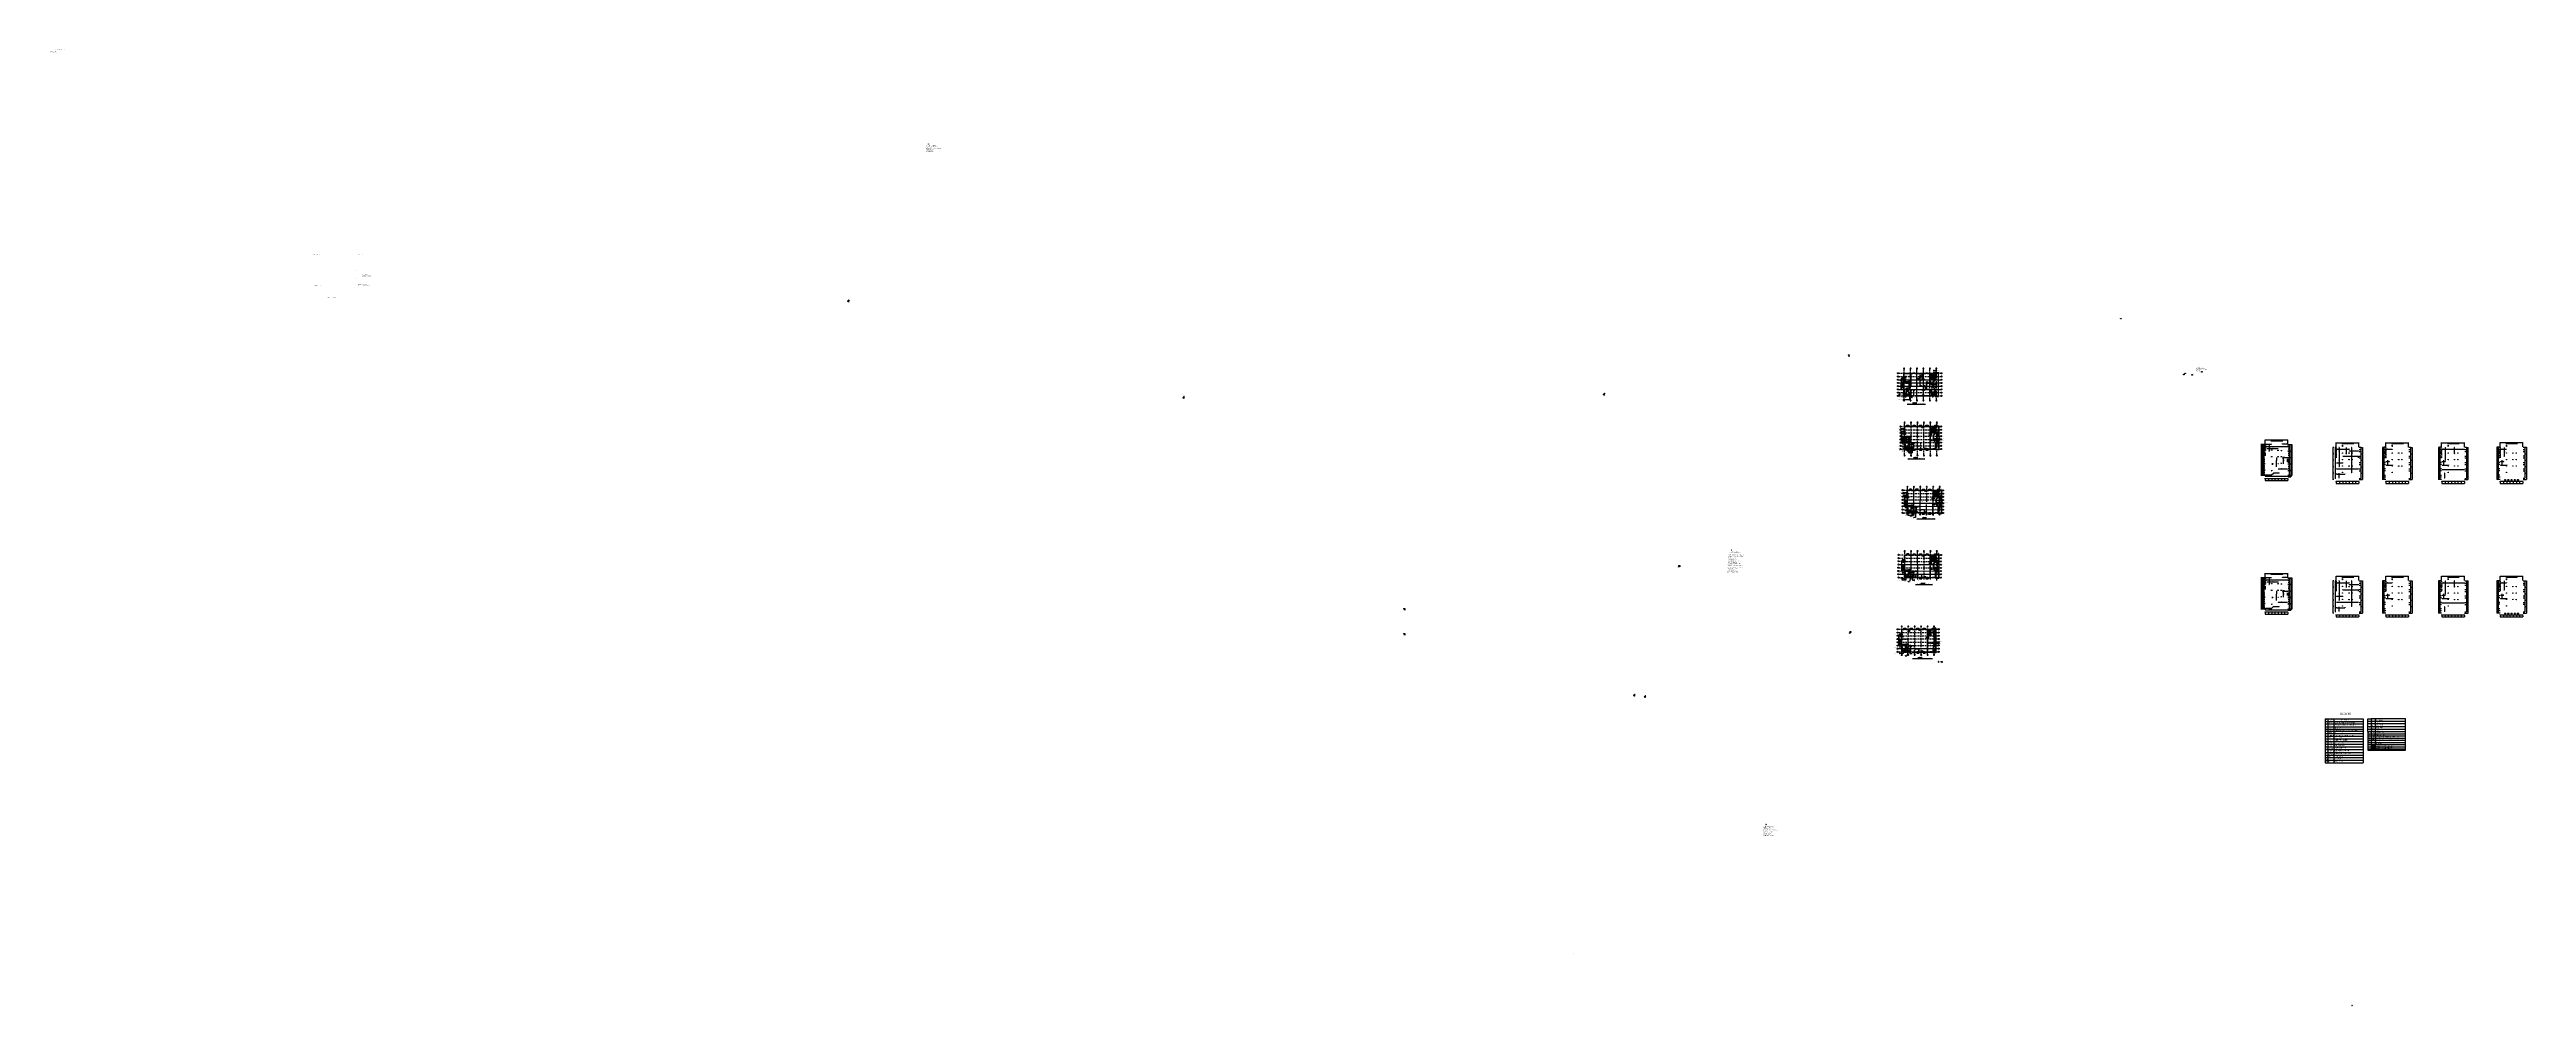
# Model space of a CAD drawing. Extents: x -2017610 to 288295, y -639251 to 250994.
import ezdxf
from ezdxf.enums import TextEntityAlignment as Align

# ---------------------------------------------------------------- set-up
doc = ezdxf.new("R2010")
doc.units = 0
doc.header["$LTSCALE"] = 2
doc.header["$MEASUREMENT"] = 0
doc.header["$PDMODE"] = 2
for name, pattern in [('DASHDOT', [1, 0.5, -0.25, 0, -0.25]), ('DASHED', [0.75, 0.5, -0.25]), ('DASHED2', [0.375, 0.25, -0.125])]:
    doc.linetypes.add(name, pattern=pattern)
doc.layers.get('0').update_dxf_attribs({"linetype": 'CONTINUOUS'})
doc.layers.get('DEFPOINTS').update_dxf_attribs({"linetype": 'CONTINUOUS'})
for name, color, linetype in [('COL', 6, 'CONTINUOUS'), ('DIM', 8, 'CONTINUOUS'), ('DIM_INT', 8, 'CONTINUOUS'), ('DOOR-WINDOW', 8, 'CONTINUOUS'), ('DOORS', 8, 'CONTINUOUS'), ('FIXTURES', 7, 'CONTINUOUS'), ('GRID', 8, 'CONTINUOUS'), ('GRIDLINES', 8, 'DASHED2'), ('HANDRAILS', 8, 'CONTINUOUS'), ('HATCH', 8, 'CONTINUOUS'), ('LAY', 8, 'CONTINUOUS'), ('LAYER1', 8, 'CONTINUOUS'), ('LAYER2', 8, 'CONTINUOUS'), ('LAYER3', 8, 'DASHED'), ('LAYER4', 8, 'CONTINUOUS'), ('LAYER5', 8, 'CONTINUOUS'), ('LEGEND', 8, 'CONTINUOUS'), ('SUPERVISOR_S_SEAT', 7, 'CONTINUOUS'), ('TEXT', 8, 'CONTINUOUS'), ('TEXT3', 8, 'CONTINUOUS'), ('WALLS', 8, 'CONTINUOUS'), ('WIN_DOORS', 8, 'CONTINUOUS'), ('WINDOWS_DOORS', 8, 'CONTINUOUS'), ('WTER', 8, 'CONTINUOUS')]:
    doc.layers.add(name, color=color, linetype=linetype)
doc.styles.add('LUCY', font='lsansi.ttf')
doc.styles.add('STYLUS', font='stylu.ttf')
doc.dimstyles.new('DIM100S', dxfattribs={"dimscale": 0, "dimtxt": 200, "dimasz": 200, "dimexe": 100, "dimexo": 200, "dimgap": 100, "dimtad": 1, "dimdec": 0, "dimtxsty": 'STYLUS', "dimblk1": 'ARCHTICK', "dimblk2": 'ARCHTICK', "dimsah": 1, "dimcen": 100, "dimclrd": 256, "dimclre": 256, "dimclrt": 10, "dimazin": 3, "dimtfac": 1, "dimtdec": 0, "dimtmove": 0, "dimatfit": 3, "dimtolj": 1, "dimtzin": 0})

# ---------------------------------------------------------------- blocks, each defined once
blk = doc.blocks.new('GRID_NO')
at = {"layer": 'GRID'}
blk.add_circle((0, 500), 500, dxfattribs=at)
blk.add_attdef('GRNO', text='', height=400, dxfattribs=at).set_placement((0, 500), align=Align.MIDDLE_CENTER)
blk = doc.blocks.new('600_SQ_COLUMN')
at = {"layer": 'LAYER1'}
for p, q in [((303, 303), (-297, -297)), ((303, -297), (-297, 303))]:
    blk.add_line(p, q, dxfattribs=at)
at = {"layer": 'LAYER2'}
for p, q in [((-297, -297), (-297, 303)), ((-297, 303), (303, 303)), ((303, -297), (303, 303)), ((-297, -297), (303, -297))]:
    blk.add_line(p, q, dxfattribs=at)
blk = doc.blocks.new('600_DIAM_COLUMN')
at = {"layer": 'LAYER1'}
for p, q in [((86296, -121048), (85872, -121472)), ((86296, -121472), (85872, -121048))]:
    blk.add_line(p, q, dxfattribs=at)
at = {"layer": 'LAYER2'}
blk.add_circle((86084, -121260), 300, dxfattribs=at)
blk = doc.blocks.new('*D26')
at = {"layer": 'DEFPOINTS', "color": 0}
for p in [(59831, -122832), (60431, -122390), (60431, -122832)]:
    blk.add_point(p, dxfattribs=at)
at = {"layer": 'DIM'}
for p, q in [((59831, -122632), (59831, -122290)), ((59831, -122390), (60431, -122390)), ((60431, -122632), (60431, -122290))]:
    blk.add_line(p, q, dxfattribs=at)
at = {"layer": 'DIM', "color": 10, "insert": (60131, -122036), "char_height": 200, "attachment_point": 5, "style": 'STYLUS'}
blk.add_mtext('\\A1;600', dxfattribs=at)
blk = doc.blocks.new('_ARCHTICK')
blk = doc.blocks.new('*D27')
at = {"layer": 'DEFPOINTS', "color": 0}
for p in [(56831, -122832), (57431, -122059), (57431, -122832)]:
    blk.add_point(p, dxfattribs=at)
at = {"layer": 'DIM'}
for p, q in [((56831, -122632), (56831, -121959)), ((56831, -122059), (57431, -122059)), ((57431, -122632), (57431, -121959))]:
    blk.add_line(p, q, dxfattribs=at)
at = {"layer": 'DIM', "color": 10, "insert": (57131, -121705), "char_height": 200, "attachment_point": 5, "style": 'STYLUS'}
blk.add_mtext('\\A1;600', dxfattribs=at)
blk = doc.blocks.new('*D28')
at = {"layer": 'DEFPOINTS', "color": 0}
for p in [(50831, -122532), (51431, -121941), (51431, -122532)]:
    blk.add_point(p, dxfattribs=at)
at = {"layer": 'DIM'}
for p, q in [((50831, -122332), (50831, -121841)), ((50831, -121941), (51431, -121941)), ((51431, -122332), (51431, -121841))]:
    blk.add_line(p, q, dxfattribs=at)
at = {"layer": 'DIM', "color": 10, "insert": (51131, -121587), "char_height": 200, "attachment_point": 5, "style": 'STYLUS'}
blk.add_mtext('\\A1;600', dxfattribs=at)
blk = doc.blocks.new('*D29')
at = {"layer": 'DEFPOINTS', "color": 0}
for p in [(50831, -128832), (51431, -128057), (51431, -128832)]:
    blk.add_point(p, dxfattribs=at)
at = {"layer": 'DIM'}
for p, q in [((50831, -128632), (50831, -127957)), ((50831, -128057), (51431, -128057)), ((51431, -128632), (51431, -127957))]:
    blk.add_line(p, q, dxfattribs=at)
at = {"layer": 'DIM', "color": 10, "insert": (51131, -127703), "char_height": 200, "attachment_point": 5, "style": 'STYLUS'}
blk.add_mtext('\\A1;600', dxfattribs=at)
blk = doc.blocks.new('*D30')
at = {"layer": 'DEFPOINTS', "color": 0}
for p in [(56829, -128795), (57429, -128053), (57429, -128795)]:
    blk.add_point(p, dxfattribs=at)
at = {"layer": 'DIM'}
for p, q in [((56829, -128595), (56829, -127953)), ((56829, -128053), (57429, -128053)), ((57429, -128595), (57429, -127953))]:
    blk.add_line(p, q, dxfattribs=at)
at = {"layer": 'DIM', "color": 10, "insert": (57129, -127699), "char_height": 200, "attachment_point": 5, "style": 'STYLUS'}
blk.add_mtext('\\A1;600', dxfattribs=at)
blk = doc.blocks.new('*D31')
at = {"layer": 'DEFPOINTS', "color": 0}
for p in [(59831, -128832), (60431, -128091), (60431, -128832)]:
    blk.add_point(p, dxfattribs=at)
at = {"layer": 'DIM'}
for p, q in [((59831, -128632), (59831, -127991)), ((59831, -128091), (60431, -128091)), ((60431, -128632), (60431, -127991))]:
    blk.add_line(p, q, dxfattribs=at)
at = {"layer": 'DIM', "color": 10, "insert": (60131, -127736), "char_height": 200, "attachment_point": 5, "style": 'STYLUS'}
blk.add_mtext('\\A1;600', dxfattribs=at)
blk = doc.blocks.new('*D32')
at = {"layer": 'DEFPOINTS', "color": 0}
for p in [(56931, -134832), (57331, -134632), (57331, -134832)]:
    blk.add_point(p, dxfattribs=at)
at = {"layer": 'DIM'}
for p, q in [((56931, -134632), (56931, -134532)), ((56931, -134632), (57331, -134632)), ((57331, -134632), (57331, -134532))]:
    blk.add_line(p, q, dxfattribs=at)
at = {"layer": 'DIM', "color": 10, "insert": (57131, -134282), "char_height": 200, "attachment_point": 5, "style": 'STYLUS'}
blk.add_mtext('\\A1;400', dxfattribs=at)
blk = doc.blocks.new('*D33')
at = {"layer": 'DEFPOINTS', "color": 0}
for p in [(59931, -134832), (60331, -134123), (60331, -134832)]:
    blk.add_point(p, dxfattribs=at)
at = {"layer": 'DIM'}
for p, q in [((59931, -134632), (59931, -134023)), ((59931, -134123), (60331, -134123)), ((60331, -134632), (60331, -134023))]:
    blk.add_line(p, q, dxfattribs=at)
at = {"layer": 'DIM', "color": 10, "insert": (60131, -133768), "char_height": 200, "attachment_point": 5, "style": 'STYLUS'}
blk.add_mtext('\\A1;400', dxfattribs=at)
blk = doc.blocks.new('*D34')
at = {"layer": 'DEFPOINTS', "color": 0}
for p in [(50931, -140632), (51331, -140632), (51331, -141278)]:
    blk.add_point(p, dxfattribs=at)
at = {"layer": 'DIM'}
for p, q in [((50931, -140832), (50931, -141378)), ((50931, -141278), (51331, -141278)), ((51331, -140832), (51331, -141378))]:
    blk.add_line(p, q, dxfattribs=at)
at = {"layer": 'DIM', "color": 10, "insert": (51131, -141844), "char_height": 200, "attachment_point": 5, "style": 'STYLUS'}
blk.add_mtext('\\A1;400', dxfattribs=at)
blk = doc.blocks.new('*D35')
at = {"layer": 'DEFPOINTS', "color": 0}
for p in [(50981, -114092), (61031, -113347), (61031, -114092)]:
    blk.add_point(p, dxfattribs=at)
at = {"layer": 'DIM'}
for p, q in [((50981, -113892), (50981, -113247)), ((50981, -113347), (61031, -113347)), ((61031, -113892), (61031, -113247))]:
    blk.add_line(p, q, dxfattribs=at)
at = {"layer": 'DIM', "color": 10, "insert": (56006, -113128), "char_height": 200, "attachment_point": 5, "style": 'STYLUS'}
blk.add_mtext('\\A1;10,050', dxfattribs=at)
blk = doc.blocks.new('*D36')
at = {"layer": 'DEFPOINTS', "color": 0}
for p in [(66246, -112516), (44956, -116657), (66246, -116717)]:
    blk.add_point(p, dxfattribs=at)
at = {"layer": 'DIM'}
for p, q in [((44956, -116457), (44956, -112416)), ((44956, -112516), (66246, -112516)), ((66246, -116517), (66246, -112416))]:
    blk.add_line(p, q, dxfattribs=at)
at = {"layer": 'DIM', "color": 10, "insert": (55601, -112297), "char_height": 200, "attachment_point": 5, "style": 'STYLUS'}
blk.add_mtext('\\A1;21,290', dxfattribs=at)
blk = doc.blocks.new('*D37')
at = {"layer": 'DEFPOINTS', "color": 0}
for p in [(45131, -148882), (48131, -148882), (48131, -150399)]:
    blk.add_point(p, dxfattribs=at)
at = {"layer": 'DIM'}
for p, q in [((45131, -149082), (45131, -150499)), ((45131, -150399), (48131, -150399)), ((48131, -149082), (48131, -150499))]:
    blk.add_line(p, q, dxfattribs=at)
at = {"layer": 'DIM', "color": 10, "insert": (46631, -150181), "char_height": 200, "attachment_point": 5, "style": 'STYLUS'}
blk.add_mtext('\\A1;3,000', dxfattribs=at)
blk = doc.blocks.new('*D38')
at = {"layer": 'DEFPOINTS', "color": 0}
for p in [(48131, -148882), (51131, -148882), (51131, -150399)]:
    blk.add_point(p, dxfattribs=at)
at = {"layer": 'DIM'}
for p, q in [((48131, -149082), (48131, -150499)), ((48131, -150399), (51131, -150399)), ((51131, -149082), (51131, -150499))]:
    blk.add_line(p, q, dxfattribs=at)
at = {"layer": 'DIM', "color": 10, "insert": (49631, -150181), "char_height": 200, "attachment_point": 5, "style": 'STYLUS'}
blk.add_mtext('\\A1;3,000', dxfattribs=at)
blk = doc.blocks.new('*D39')
at = {"layer": 'DEFPOINTS', "color": 0}
for p in [(51131, -148882), (54131, -148882), (54131, -150399)]:
    blk.add_point(p, dxfattribs=at)
at = {"layer": 'DIM'}
for p, q in [((51131, -149082), (51131, -150499)), ((51131, -150399), (54131, -150399)), ((54131, -149082), (54131, -150499))]:
    blk.add_line(p, q, dxfattribs=at)
at = {"layer": 'DIM', "color": 10, "insert": (52631, -150181), "char_height": 200, "attachment_point": 5, "style": 'STYLUS'}
blk.add_mtext('\\A1;3,000', dxfattribs=at)
blk = doc.blocks.new('*D40')
at = {"layer": 'DEFPOINTS', "color": 0}
for p in [(54131, -148882), (57131, -148882), (57131, -150399)]:
    blk.add_point(p, dxfattribs=at)
at = {"layer": 'DIM'}
for p, q in [((54131, -149082), (54131, -150499)), ((54131, -150399), (57131, -150399)), ((57131, -149082), (57131, -150499))]:
    blk.add_line(p, q, dxfattribs=at)
at = {"layer": 'DIM', "color": 10, "insert": (55631, -150181), "char_height": 200, "attachment_point": 5, "style": 'STYLUS'}
blk.add_mtext('\\A1;3,000', dxfattribs=at)
blk = doc.blocks.new('*D41')
at = {"layer": 'DEFPOINTS', "color": 0}
for p in [(57131, -148882), (60131, -148882), (60131, -150399)]:
    blk.add_point(p, dxfattribs=at)
at = {"layer": 'DIM'}
for p, q in [((57131, -149082), (57131, -150499)), ((57131, -150399), (60131, -150399)), ((60131, -149082), (60131, -150499))]:
    blk.add_line(p, q, dxfattribs=at)
at = {"layer": 'DIM', "color": 10, "insert": (58631, -150181), "char_height": 200, "attachment_point": 5, "style": 'STYLUS'}
blk.add_mtext('\\A1;3,000', dxfattribs=at)
blk = doc.blocks.new('*D42')
at = {"layer": 'DEFPOINTS', "color": 0}
for p in [(60131, -148882), (63131, -148882), (63131, -150399)]:
    blk.add_point(p, dxfattribs=at)
at = {"layer": 'DIM'}
for p, q in [((60131, -149082), (60131, -150499)), ((60131, -150399), (63131, -150399)), ((63131, -149082), (63131, -150499))]:
    blk.add_line(p, q, dxfattribs=at)
at = {"layer": 'DIM', "color": 10, "insert": (61631, -150181), "char_height": 200, "attachment_point": 5, "style": 'STYLUS'}
blk.add_mtext('\\A1;3,000', dxfattribs=at)
blk = doc.blocks.new('*D43')
at = {"layer": 'DEFPOINTS', "color": 0}
for p in [(63131, -148882), (66131, -148882), (66131, -150399)]:
    blk.add_point(p, dxfattribs=at)
at = {"layer": 'DIM'}
for p, q in [((63131, -149082), (63131, -150499)), ((63131, -150399), (66131, -150399)), ((66131, -149082), (66131, -150499))]:
    blk.add_line(p, q, dxfattribs=at)
at = {"layer": 'DIM', "color": 10, "insert": (64631, -150181), "char_height": 200, "attachment_point": 5, "style": 'STYLUS'}
blk.add_mtext('\\A1;3,000', dxfattribs=at)
blk = doc.blocks.new('*D44')
at = {"layer": 'DEFPOINTS', "color": 0}
for p in [(45131, -148882), (66131, -148411), (66131, -148882)]:
    blk.add_point(p, dxfattribs=at)
at = {"layer": 'DIM'}
for p, q in [((45131, -148682), (45131, -148311)), ((45131, -148411), (66131, -148411)), ((66131, -148682), (66131, -148311))]:
    blk.add_line(p, q, dxfattribs=at)
at = {"layer": 'DIM', "color": 10, "insert": (55631, -148192), "char_height": 200, "attachment_point": 5, "style": 'STYLUS'}
blk.add_mtext('\\A1;21,000', dxfattribs=at)
blk = doc.blocks.new('W1800')
at = {"layer": 'WINDOWS_DOORS'}
for p, q in [((0, -1800), (0, 0)), ((0, 0), (230, 0)), ((230, 0), (230, -1800)), ((230, -1800), (0, -1800)), ((69, -1750), (69, -50)), ((114, -50), (114, -1750)), ((161, -1750), (161, -50))]:
    blk.add_line(p, q, dxfattribs=at)
blk = doc.blocks.new('*D45')
at = {"layer": 'DEFPOINTS', "color": 0}
for p in [(44981, -145732), (66281, -145732), (66281, -146378)]:
    blk.add_point(p, dxfattribs=at)
at = {"layer": 'DIM'}
for p, q in [((44981, -145932), (44981, -146478)), ((44981, -146378), (66281, -146378)), ((66281, -145932), (66281, -146478))]:
    blk.add_line(p, q, dxfattribs=at)
at = {"layer": 'DIM', "color": 10, "insert": (55631, -146159), "char_height": 200, "attachment_point": 5, "style": 'STYLUS'}
blk.add_mtext('\\A1;21,300', dxfattribs=at)
blk = doc.blocks.new('*D47')
at = {"layer": 'DEFPOINTS', "color": 0}
for p in [(66281, -116717), (66281, -118932), (67534, -118932)]:
    blk.add_point(p, dxfattribs=at)
at = {"layer": 'DIM'}
for p, q in [((66481, -116717), (67634, -116717)), ((66481, -118932), (67634, -118932)), ((67534, -116717), (67534, -118932))]:
    blk.add_line(p, q, dxfattribs=at)
at = {"layer": 'DIM', "color": 10, "insert": (67316, -117825), "char_height": 200, "attachment_point": 5, "rotation": 90, "style": 'STYLUS'}
blk.add_mtext('\\A1;2,215', dxfattribs=at)
blk = doc.blocks.new('*D48')
at = {"layer": 'DEFPOINTS', "color": 0}
for p in [(66281, -118932), (66281, -120732), (67534, -120732)]:
    blk.add_point(p, dxfattribs=at)
at = {"layer": 'DIM'}
for p, q in [((66481, -118932), (67634, -118932)), ((66481, -120732), (67634, -120732)), ((67534, -118932), (67534, -120732))]:
    blk.add_line(p, q, dxfattribs=at)
at = {"layer": 'DIM', "color": 10, "insert": (67315, -119832), "char_height": 200, "attachment_point": 5, "rotation": 90, "style": 'STYLUS'}
blk.add_mtext('\\A1;1,800', dxfattribs=at)
blk = doc.blocks.new('*D49')
at = {"layer": 'DEFPOINTS', "color": 0}
for p in [(66281, -120732), (66281, -124932), (67534, -124932)]:
    blk.add_point(p, dxfattribs=at)
at = {"layer": 'DIM'}
for p, q in [((66481, -120732), (67634, -120732)), ((66481, -124932), (67634, -124932)), ((67534, -120732), (67534, -124932))]:
    blk.add_line(p, q, dxfattribs=at)
at = {"layer": 'DIM', "color": 10, "insert": (67315, -122832), "char_height": 200, "attachment_point": 5, "rotation": 90, "style": 'STYLUS'}
blk.add_mtext('\\A1;4,200', dxfattribs=at)
blk = doc.blocks.new('*D50')
at = {"layer": 'DEFPOINTS', "color": 0}
for p in [(66281, -124932), (66281, -126732), (67534, -126732)]:
    blk.add_point(p, dxfattribs=at)
at = {"layer": 'DIM'}
for p, q in [((66481, -124932), (67634, -124932)), ((66481, -126732), (67634, -126732)), ((67534, -124932), (67534, -126732))]:
    blk.add_line(p, q, dxfattribs=at)
at = {"layer": 'DIM', "color": 10, "insert": (67315, -125832), "char_height": 200, "attachment_point": 5, "rotation": 90, "style": 'STYLUS'}
blk.add_mtext('\\A1;1,800', dxfattribs=at)
blk = doc.blocks.new('*D51')
at = {"layer": 'DEFPOINTS', "color": 0}
for p in [(66281, -126732), (66281, -130517), (67534, -130517)]:
    blk.add_point(p, dxfattribs=at)
at = {"layer": 'DIM'}
for p, q in [((66481, -126732), (67634, -126732)), ((66481, -130517), (67634, -130517)), ((67534, -126732), (67534, -130517))]:
    blk.add_line(p, q, dxfattribs=at)
at = {"layer": 'DIM', "color": 10, "insert": (67316, -128625), "char_height": 200, "attachment_point": 5, "rotation": 90, "style": 'STYLUS'}
blk.add_mtext('\\A1;3,785', dxfattribs=at)
blk = doc.blocks.new('*D52')
at = {"layer": 'DEFPOINTS', "color": 0}
for p in [(66281, -130517), (66281, -133147), (67534, -133147)]:
    blk.add_point(p, dxfattribs=at)
at = {"layer": 'DIM'}
for p, q in [((66481, -130517), (67634, -130517)), ((66481, -133147), (67634, -133147)), ((67534, -130517), (67534, -133147))]:
    blk.add_line(p, q, dxfattribs=at)
at = {"layer": 'DIM', "color": 10, "insert": (67820, -131832), "char_height": 200, "attachment_point": 5, "rotation": 90, "style": 'STYLUS'}
blk.add_mtext('\\A1;2,630', dxfattribs=at)
blk = doc.blocks.new('*D53')
at = {"layer": 'DEFPOINTS', "color": 0}
for p in [(66281, -133147), (66281, -136932), (67534, -136932)]:
    blk.add_point(p, dxfattribs=at)
at = {"layer": 'DIM'}
for p, q in [((66481, -133147), (67634, -133147)), ((66481, -136932), (67634, -136932)), ((67534, -133147), (67534, -136932))]:
    blk.add_line(p, q, dxfattribs=at)
at = {"layer": 'DIM', "color": 10, "insert": (67316, -135040), "char_height": 200, "attachment_point": 5, "rotation": 90, "style": 'STYLUS'}
blk.add_mtext('\\A1;3,785', dxfattribs=at)
blk = doc.blocks.new('*D54')
at = {"layer": 'DEFPOINTS', "color": 0}
for p in [(66281, -136932), (66281, -138732), (67534, -138732)]:
    blk.add_point(p, dxfattribs=at)
at = {"layer": 'DIM'}
for p, q in [((66481, -136932), (67634, -136932)), ((67534, -136932), (67534, -138732)), ((66481, -138732), (67634, -138732))]:
    blk.add_line(p, q, dxfattribs=at)
at = {"layer": 'DIM', "color": 10, "insert": (67315, -137832), "char_height": 200, "attachment_point": 5, "rotation": 90, "style": 'STYLUS'}
blk.add_mtext('\\A1;1,800', dxfattribs=at)
blk = doc.blocks.new('*D55')
at = {"layer": 'DEFPOINTS', "color": 0}
for p in [(66281, -138732), (66281, -145732), (67534, -145732)]:
    blk.add_point(p, dxfattribs=at)
at = {"layer": 'DIM'}
for p, q in [((66481, -138732), (67634, -138732)), ((66481, -145732), (67634, -145732)), ((67534, -138732), (67534, -145732))]:
    blk.add_line(p, q, dxfattribs=at)
at = {"layer": 'DIM', "color": 10, "insert": (67315, -142232), "char_height": 200, "attachment_point": 5, "rotation": 90, "style": 'STYLUS'}
blk.add_mtext('\\A1;7,000', dxfattribs=at)
blk = doc.blocks.new('*D56')
at = {"layer": 'DEFPOINTS', "color": 0}
for p in [(67534, -116832), (67534, -122832), (68788, -122832)]:
    blk.add_point(p, dxfattribs=at)
at = {"layer": 'DIM'}
for p, q in [((67734, -116832), (68888, -116832)), ((67734, -122832), (68888, -122832)), ((68788, -116832), (68788, -122832))]:
    blk.add_line(p, q, dxfattribs=at)
at = {"layer": 'DIM', "color": 10, "insert": (68569, -119832), "char_height": 200, "attachment_point": 5, "rotation": 90, "style": 'STYLUS'}
blk.add_mtext('\\A1;6,000', dxfattribs=at)
blk = doc.blocks.new('*D57')
at = {"layer": 'DEFPOINTS', "color": 0}
for p in [(67534, -122832), (67534, -128832), (68788, -128832)]:
    blk.add_point(p, dxfattribs=at)
at = {"layer": 'DIM'}
for p, q in [((67734, -122832), (68888, -122832)), ((67734, -128832), (68888, -128832)), ((68788, -122832), (68788, -128832))]:
    blk.add_line(p, q, dxfattribs=at)
at = {"layer": 'DIM', "color": 10, "insert": (68569, -125832), "char_height": 200, "attachment_point": 5, "rotation": 90, "style": 'STYLUS'}
blk.add_mtext('\\A1;6,000', dxfattribs=at)
blk = doc.blocks.new('*D58')
at = {"layer": 'DEFPOINTS', "color": 0}
for p in [(67534, -128832), (67534, -134832), (68788, -134832)]:
    blk.add_point(p, dxfattribs=at)
at = {"layer": 'DIM'}
for p, q in [((67734, -128832), (68888, -128832)), ((67734, -134832), (68888, -134832)), ((68788, -128832), (68788, -134832))]:
    blk.add_line(p, q, dxfattribs=at)
at = {"layer": 'DIM', "color": 10, "insert": (68569, -131832), "char_height": 200, "attachment_point": 5, "rotation": 90, "style": 'STYLUS'}
blk.add_mtext('\\A1;6,000', dxfattribs=at)
blk = doc.blocks.new('*D59')
at = {"layer": 'DEFPOINTS', "color": 0}
for p in [(67534, -134832), (67534, -140832), (68788, -140832)]:
    blk.add_point(p, dxfattribs=at)
at = {"layer": 'DIM'}
for p, q in [((67734, -134832), (68888, -134832)), ((68788, -134832), (68788, -140832)), ((67734, -140832), (68888, -140832))]:
    blk.add_line(p, q, dxfattribs=at)
at = {"layer": 'DIM', "color": 10, "insert": (68569, -137832), "char_height": 200, "attachment_point": 5, "rotation": 90, "style": 'STYLUS'}
blk.add_mtext('\\A1;6,000', dxfattribs=at)
blk = doc.blocks.new('*D60')
at = {"layer": 'DEFPOINTS', "color": 0}
for p in [(66131, -146832), (67534, -140832), (68788, -146832)]:
    blk.add_point(p, dxfattribs=at)
at = {"layer": 'DIM'}
for p, q in [((66331, -146832), (68888, -146832)), ((67734, -140832), (68888, -140832)), ((68788, -140832), (68788, -146832))]:
    blk.add_line(p, q, dxfattribs=at)
at = {"layer": 'DIM', "color": 10, "insert": (68569, -143832), "char_height": 200, "attachment_point": 5, "rotation": 90, "style": 'STYLUS'}
blk.add_mtext('\\A1;6,000', dxfattribs=at)
blk = doc.blocks.new('*D61')
at = {"layer": 'DEFPOINTS', "color": 0}
for p in [(45281, -145502), (48016, -144954), (48016, -145502)]:
    blk.add_point(p, dxfattribs=at)
at = {"layer": 'DIM'}
for p, q in [((45281, -145302), (45281, -144854)), ((45281, -144954), (48016, -144954)), ((48016, -145302), (48016, -144854))]:
    blk.add_line(p, q, dxfattribs=at)
at = {"layer": 'DIM', "color": 10, "insert": (46649, -144735), "char_height": 200, "attachment_point": 5, "style": 'STYLUS'}
blk.add_mtext('\\A1;2,735', dxfattribs=at)
blk = doc.blocks.new('*D62')
at = {"layer": 'DEFPOINTS', "color": 0}
for p in [(51306, -145502), (52696, -143432), (53036, -143772)]:
    blk.add_point(p, dxfattribs=at)
at = {"layer": 'DIM'}
for p, q in [((51165, -145361), (50895, -145091)), ((50966, -145162), (52696, -143432)), ((52895, -143631), (52625, -143361))]:
    blk.add_line(p, q, dxfattribs=at)
at = {"layer": 'DIM', "color": 10, "insert": (51677, -144143), "char_height": 200, "attachment_point": 5, "rotation": 45, "style": 'STYLUS'}
blk.add_mtext('\\A1;2,447', dxfattribs=at)
blk = doc.blocks.new('*D63')
at = {"layer": 'DEFPOINTS', "color": 0}
for p in [(53036, -143772), (55031, -143373), (55031, -143772)]:
    blk.add_point(p, dxfattribs=at)
at = {"layer": 'DIM'}
for p, q in [((53036, -143572), (53036, -143273)), ((53036, -143373), (55031, -143373)), ((55031, -143572), (55031, -143273))]:
    blk.add_line(p, q, dxfattribs=at)
at = {"layer": 'DIM', "color": 10, "insert": (54034, -143155), "char_height": 200, "attachment_point": 5, "style": 'STYLUS'}
blk.add_mtext('\\A1;1,995', dxfattribs=at)
blk = doc.blocks.new('*D64')
at = {"layer": 'DEFPOINTS', "color": 0}
for p in [(55031, -143772), (56231, -143373), (56231, -143772)]:
    blk.add_point(p, dxfattribs=at)
at = {"layer": 'DIM'}
for p, q in [((55031, -143572), (55031, -143273)), ((55031, -143373), (56231, -143373)), ((56231, -143572), (56231, -143273))]:
    blk.add_line(p, q, dxfattribs=at)
at = {"layer": 'DIM', "color": 10, "insert": (55631, -143154), "char_height": 200, "attachment_point": 5, "style": 'STYLUS'}
blk.add_mtext('\\A1;1,200', dxfattribs=at)
blk = doc.blocks.new('*D65')
at = {"layer": 'DEFPOINTS', "color": 0}
for p in [(56231, -143772), (58226, -143373), (58226, -143772)]:
    blk.add_point(p, dxfattribs=at)
at = {"layer": 'DIM'}
for p, q in [((56231, -143572), (56231, -143273)), ((56231, -143373), (58226, -143373)), ((58226, -143572), (58226, -143273))]:
    blk.add_line(p, q, dxfattribs=at)
at = {"layer": 'DIM', "color": 10, "insert": (57229, -143155), "char_height": 200, "attachment_point": 5, "style": 'STYLUS'}
blk.add_mtext('\\A1;1,995', dxfattribs=at)
blk = doc.blocks.new('*D66')
at = {"layer": 'DEFPOINTS', "color": 0}
for p in [(43810, -117160), (44981, -116717), (44981, -117160)]:
    blk.add_point(p, dxfattribs=at)
at = {"layer": 'DIM'}
for p, q in [((44781, -116717), (43710, -116717)), ((44781, -117160), (43710, -117160)), ((43810, -116717), (43810, -117160))]:
    blk.add_line(p, q, dxfattribs=at)
at = {"layer": 'DIM', "color": 10, "insert": (43460, -116938), "char_height": 200, "attachment_point": 5, "rotation": 90, "style": 'STYLUS'}
blk.add_mtext('\\A1;442', dxfattribs=at)
blk = doc.blocks.new('1200_DOOR')
at = {"layer": 'LAYER2'}
for p, q in [((50, 115), (50, 910)), ((1150, 115), (1150, 910))]:
    blk.add_line(p, q, dxfattribs=at)
for centre, start, end in [((-250, 115), 0, 69.332684), ((1450, 115), 110.667316, 180)]:
    blk.add_arc(centre, 850, start, end, dxfattribs=at)
blk = doc.blocks.new('STEP_CUT')
at = {"layer": 'HANDRAILS', "linetype": 'CONTINUOUS'}
for p, q in [((333, 571), (-86, 79)), ((-225, -85), (-599, -524))]:
    blk.add_line(p, q, dxfattribs=at)
for points, knots in [([(-224, 17), (-266, 20), (-337, 17), (-265, -49), (-225, -85)], [321.72570893, 321.72570893, 321.72570893, 321.72570893, 418.12939806, 535.03483629, 535.03483629, 535.03483629, 535.03483629]), ([(-86, 79), (-42, 49), (80, -36), (-134, 10), (-224, 17)], [0, 0, 0, 0, 115.30598035, 321.72570893, 321.72570893, 321.72570893, 321.72570893])]:
    blk.add_open_spline(points, degree=3, knots=knots, dxfattribs=at)
blk = doc.blocks.new('*D70')
at = {"layer": 'DEFPOINTS', "color": 0}
for p in [(126033, -125277), (126433, -124679), (126433, -125277)]:
    blk.add_point(p, dxfattribs=at)
at = {"layer": 'DIM'}
for p, q in [((126033, -125077), (126033, -124579)), ((126033, -124679), (126433, -124679)), ((126433, -125077), (126433, -124579))]:
    blk.add_line(p, q, dxfattribs=at)
at = {"layer": 'DIM', "color": 10, "insert": (126233, -124324), "char_height": 200, "attachment_point": 5, "style": 'STYLUS'}
blk.add_mtext('\\A1;400', dxfattribs=at)
blk = doc.blocks.new('*D71')
at = {"layer": 'DEFPOINTS', "color": 0}
for p in [(123033, -125277), (123433, -124704), (123433, -125277)]:
    blk.add_point(p, dxfattribs=at)
at = {"layer": 'DIM'}
for p, q in [((123033, -125077), (123033, -124604)), ((123033, -124704), (123433, -124704)), ((123433, -125077), (123433, -124604))]:
    blk.add_line(p, q, dxfattribs=at)
at = {"layer": 'DIM', "color": 10, "insert": (123233, -124349), "char_height": 200, "attachment_point": 5, "style": 'STYLUS'}
blk.add_mtext('\\A1;400', dxfattribs=at)
blk = doc.blocks.new('*D72')
at = {"layer": 'DEFPOINTS', "color": 0}
for p in [(117035, -125280), (117435, -124586), (117435, -125280)]:
    blk.add_point(p, dxfattribs=at)
at = {"layer": 'DIM'}
for p, q in [((117035, -125080), (117035, -124486)), ((117035, -124586), (117435, -124586)), ((117435, -125080), (117435, -124486))]:
    blk.add_line(p, q, dxfattribs=at)
at = {"layer": 'DIM', "color": 10, "insert": (117235, -125130), "char_height": 200, "attachment_point": 5, "style": 'STYLUS'}
blk.add_mtext('\\A1;400', dxfattribs=at)
blk = doc.blocks.new('*D73')
at = {"layer": 'DEFPOINTS', "color": 0}
for p in [(117033, -131277), (117433, -130702), (117433, -131277)]:
    blk.add_point(p, dxfattribs=at)
at = {"layer": 'DIM'}
for p, q in [((117033, -131077), (117033, -130602)), ((117033, -130702), (117433, -130702)), ((117433, -131077), (117433, -130602))]:
    blk.add_line(p, q, dxfattribs=at)
at = {"layer": 'DIM', "color": 10, "insert": (117233, -130347), "char_height": 200, "attachment_point": 5, "style": 'STYLUS'}
blk.add_mtext('\\A1;400', dxfattribs=at)
blk = doc.blocks.new('*D74')
at = {"layer": 'DEFPOINTS', "color": 0}
for p in [(123033, -131277), (123433, -130735), (123433, -131277)]:
    blk.add_point(p, dxfattribs=at)
at = {"layer": 'DIM'}
for p, q in [((123033, -131077), (123033, -130635)), ((123033, -130735), (123433, -130735)), ((123433, -131077), (123433, -130635))]:
    blk.add_line(p, q, dxfattribs=at)
at = {"layer": 'DIM', "color": 10, "insert": (123233, -130380), "char_height": 200, "attachment_point": 5, "style": 'STYLUS'}
blk.add_mtext('\\A1;400', dxfattribs=at)
blk = doc.blocks.new('*D75')
at = {"layer": 'DEFPOINTS', "color": 0}
for p in [(126033, -131277), (126433, -130735), (126433, -131277)]:
    blk.add_point(p, dxfattribs=at)
at = {"layer": 'DIM'}
for p, q in [((126033, -131077), (126033, -130635)), ((126033, -130735), (126433, -130735)), ((126433, -131077), (126433, -130635))]:
    blk.add_line(p, q, dxfattribs=at)
at = {"layer": 'DIM', "color": 10, "insert": (126233, -130380), "char_height": 200, "attachment_point": 5, "style": 'STYLUS'}
blk.add_mtext('\\A1;400', dxfattribs=at)
blk = doc.blocks.new('*D76')
at = {"layer": 'DEFPOINTS', "color": 0}
for p in [(117033, -137277), (117433, -136695), (117433, -137277)]:
    blk.add_point(p, dxfattribs=at)
at = {"layer": 'DIM'}
for p, q in [((117033, -137077), (117033, -136595)), ((117033, -136695), (117433, -136695)), ((117433, -137077), (117433, -136595))]:
    blk.add_line(p, q, dxfattribs=at)
at = {"layer": 'DIM', "color": 10, "insert": (117233, -136340), "char_height": 200, "attachment_point": 5, "style": 'STYLUS'}
blk.add_mtext('\\A1;400', dxfattribs=at)
blk = doc.blocks.new('*D77')
at = {"layer": 'DEFPOINTS', "color": 0}
for p in [(123033, -137477), (123433, -136719), (123433, -137477)]:
    blk.add_point(p, dxfattribs=at)
at = {"layer": 'DIM'}
for p, q in [((123033, -137277), (123033, -136619)), ((123033, -136719), (123433, -136719)), ((123433, -137277), (123433, -136619))]:
    blk.add_line(p, q, dxfattribs=at)
at = {"layer": 'DIM', "color": 10, "insert": (123233, -136364), "char_height": 200, "attachment_point": 5, "style": 'STYLUS'}
blk.add_mtext('\\A1;400', dxfattribs=at)
blk = doc.blocks.new('*D78')
at = {"layer": 'DEFPOINTS', "color": 0}
for p in [(126033, -137477), (126433, -136768), (126433, -137477)]:
    blk.add_point(p, dxfattribs=at)
at = {"layer": 'DIM'}
for p, q in [((126033, -137277), (126033, -136668)), ((126033, -136768), (126433, -136768)), ((126433, -137277), (126433, -136668))]:
    blk.add_line(p, q, dxfattribs=at)
at = {"layer": 'DIM', "color": 10, "insert": (126233, -136413), "char_height": 200, "attachment_point": 5, "style": 'STYLUS'}
blk.add_mtext('\\A1;400', dxfattribs=at)
blk = doc.blocks.new('*D79')
at = {"layer": 'DEFPOINTS', "color": 0}
for p in [(117033, -143277), (117433, -142710), (117433, -143277)]:
    blk.add_point(p, dxfattribs=at)
at = {"layer": 'DIM'}
for p, q in [((117033, -143077), (117033, -142610)), ((117033, -142710), (117433, -142710)), ((117433, -143077), (117433, -142610))]:
    blk.add_line(p, q, dxfattribs=at)
at = {"layer": 'DIM', "color": 10, "insert": (117233, -142355), "char_height": 200, "attachment_point": 5, "style": 'STYLUS'}
blk.add_mtext('\\A1;400', dxfattribs=at)
blk = doc.blocks.new('*D80')
at = {"layer": 'DEFPOINTS', "color": 0}
for p in [(117083, -116737), (127133, -115992), (127133, -116737)]:
    blk.add_point(p, dxfattribs=at)
at = {"layer": 'DIM'}
for p, q in [((117083, -116537), (117083, -115892)), ((117083, -115992), (127133, -115992)), ((127133, -116537), (127133, -115892))]:
    blk.add_line(p, q, dxfattribs=at)
at = {"layer": 'DIM', "color": 10, "insert": (122108, -115773), "char_height": 200, "attachment_point": 5, "style": 'STYLUS'}
blk.add_mtext('\\A1;10,050', dxfattribs=at)
blk = doc.blocks.new('*D81')
at = {"layer": 'DEFPOINTS', "color": 0}
for p in [(132348, -115161), (111058, -119302), (132348, -119362)]:
    blk.add_point(p, dxfattribs=at)
at = {"layer": 'DIM'}
for p, q in [((111058, -119102), (111058, -115061)), ((111058, -115161), (132348, -115161)), ((132348, -119162), (132348, -115061))]:
    blk.add_line(p, q, dxfattribs=at)
at = {"layer": 'DIM', "color": 10, "insert": (121703, -114942), "char_height": 200, "attachment_point": 5, "style": 'STYLUS'}
blk.add_mtext('\\A1;21,290', dxfattribs=at)
blk = doc.blocks.new('*D82')
at = {"layer": 'DEFPOINTS', "color": 0}
for p in [(111233, -151527), (114233, -151527), (114233, -153044)]:
    blk.add_point(p, dxfattribs=at)
at = {"layer": 'DIM'}
for p, q in [((111233, -151727), (111233, -153144)), ((111233, -153044), (114233, -153044)), ((114233, -151727), (114233, -153144))]:
    blk.add_line(p, q, dxfattribs=at)
at = {"layer": 'DIM', "color": 10, "insert": (112733, -152825), "char_height": 200, "attachment_point": 5, "style": 'STYLUS'}
blk.add_mtext('\\A1;3,000', dxfattribs=at)
blk = doc.blocks.new('*D83')
at = {"layer": 'DEFPOINTS', "color": 0}
for p in [(114233, -151527), (117233, -151527), (117233, -153044)]:
    blk.add_point(p, dxfattribs=at)
at = {"layer": 'DIM'}
for p, q in [((114233, -151727), (114233, -153144)), ((114233, -153044), (117233, -153044)), ((117233, -151727), (117233, -153144))]:
    blk.add_line(p, q, dxfattribs=at)
at = {"layer": 'DIM', "color": 10, "insert": (115733, -152825), "char_height": 200, "attachment_point": 5, "style": 'STYLUS'}
blk.add_mtext('\\A1;3,000', dxfattribs=at)
blk = doc.blocks.new('*D84')
at = {"layer": 'DEFPOINTS', "color": 0}
for p in [(117233, -151527), (120233, -151527), (120233, -153044)]:
    blk.add_point(p, dxfattribs=at)
at = {"layer": 'DIM'}
for p, q in [((117233, -151727), (117233, -153144)), ((117233, -153044), (120233, -153044)), ((120233, -151727), (120233, -153144))]:
    blk.add_line(p, q, dxfattribs=at)
at = {"layer": 'DIM', "color": 10, "insert": (118733, -152825), "char_height": 200, "attachment_point": 5, "style": 'STYLUS'}
blk.add_mtext('\\A1;3,000', dxfattribs=at)
blk = doc.blocks.new('*D85')
at = {"layer": 'DEFPOINTS', "color": 0}
for p in [(120233, -151527), (123233, -151527), (123233, -153044)]:
    blk.add_point(p, dxfattribs=at)
at = {"layer": 'DIM'}
for p, q in [((120233, -151727), (120233, -153144)), ((120233, -153044), (123233, -153044)), ((123233, -151727), (123233, -153144))]:
    blk.add_line(p, q, dxfattribs=at)
at = {"layer": 'DIM', "color": 10, "insert": (121733, -152825), "char_height": 200, "attachment_point": 5, "style": 'STYLUS'}
blk.add_mtext('\\A1;3,000', dxfattribs=at)
blk = doc.blocks.new('*D86')
at = {"layer": 'DEFPOINTS', "color": 0}
for p in [(123233, -151527), (126233, -151527), (126233, -153044)]:
    blk.add_point(p, dxfattribs=at)
at = {"layer": 'DIM'}
for p, q in [((123233, -151727), (123233, -153144)), ((123233, -153044), (126233, -153044)), ((126233, -151727), (126233, -153144))]:
    blk.add_line(p, q, dxfattribs=at)
at = {"layer": 'DIM', "color": 10, "insert": (124733, -152825), "char_height": 200, "attachment_point": 5, "style": 'STYLUS'}
blk.add_mtext('\\A1;3,000', dxfattribs=at)
blk = doc.blocks.new('*D87')
at = {"layer": 'DEFPOINTS', "color": 0}
for p in [(126233, -151527), (129233, -151527), (129233, -153044)]:
    blk.add_point(p, dxfattribs=at)
at = {"layer": 'DIM'}
for p, q in [((126233, -151727), (126233, -153144)), ((126233, -153044), (129233, -153044)), ((129233, -151727), (129233, -153144))]:
    blk.add_line(p, q, dxfattribs=at)
at = {"layer": 'DIM', "color": 10, "insert": (127733, -152825), "char_height": 200, "attachment_point": 5, "style": 'STYLUS'}
blk.add_mtext('\\A1;3,000', dxfattribs=at)
blk = doc.blocks.new('*D88')
at = {"layer": 'DEFPOINTS', "color": 0}
for p in [(129233, -151527), (132233, -151527), (132233, -153044)]:
    blk.add_point(p, dxfattribs=at)
at = {"layer": 'DIM'}
for p, q in [((129233, -151727), (129233, -153144)), ((129233, -153044), (132233, -153044)), ((132233, -151727), (132233, -153144))]:
    blk.add_line(p, q, dxfattribs=at)
at = {"layer": 'DIM', "color": 10, "insert": (130733, -152825), "char_height": 200, "attachment_point": 5, "style": 'STYLUS'}
blk.add_mtext('\\A1;3,000', dxfattribs=at)
blk = doc.blocks.new('*D89')
at = {"layer": 'DEFPOINTS', "color": 0}
for p in [(111233, -151527), (132233, -151056), (132233, -151527)]:
    blk.add_point(p, dxfattribs=at)
at = {"layer": 'DIM'}
for p, q in [((111233, -151327), (111233, -150956)), ((111233, -151056), (132233, -151056)), ((132233, -151327), (132233, -150956))]:
    blk.add_line(p, q, dxfattribs=at)
at = {"layer": 'DIM', "color": 10, "insert": (121733, -150837), "char_height": 200, "attachment_point": 5, "style": 'STYLUS'}
blk.add_mtext('\\A1;21,000', dxfattribs=at)
blk = doc.blocks.new('W1200')
for p, q in [((50, 230), (0, 230)), ((0, 165), (1200, 165)), ((0, 65), (1200, 65)), ((0, 0), (50, 0)), ((50, 230), (1200, 230)), ((50, 65), (50, 165)), ((50, 125), (1150, 125)), ((50, 105), (1150, 105)), ((50, 0), (1200, 0)), ((1200, 230), (1150, 230)), ((1150, 165), (1150, 65)), ((1150, 0), (1200, 0))]:
    blk.add_line(p, q)
blk = doc.blocks.new('*D90')
at = {"layer": 'DEFPOINTS', "color": 0}
for p in [(132383, -119362), (132383, -121577), (134176, -121577)]:
    blk.add_point(p, dxfattribs=at)
at = {"layer": 'DIM'}
for p, q in [((132583, -119362), (134276, -119362)), ((132583, -121577), (134276, -121577)), ((134176, -119362), (134176, -121577))]:
    blk.add_line(p, q, dxfattribs=at)
at = {"layer": 'DIM', "color": 10, "insert": (133958, -120469), "char_height": 200, "attachment_point": 5, "rotation": 90, "style": 'STYLUS'}
blk.add_mtext('\\A1;2,215', dxfattribs=at)
blk = doc.blocks.new('*D91')
at = {"layer": 'DEFPOINTS', "color": 0}
for p in [(132383, -121577), (132383, -123377), (134176, -123377)]:
    blk.add_point(p, dxfattribs=at)
at = {"layer": 'DIM'}
for p, q in [((132583, -121577), (134276, -121577)), ((132583, -123377), (134276, -123377)), ((134176, -121577), (134176, -123377))]:
    blk.add_line(p, q, dxfattribs=at)
at = {"layer": 'DIM', "color": 10, "insert": (133957, -122477), "char_height": 200, "attachment_point": 5, "rotation": 90, "style": 'STYLUS'}
blk.add_mtext('\\A1;1,800', dxfattribs=at)
blk = doc.blocks.new('*D92')
at = {"layer": 'DEFPOINTS', "color": 0}
for p in [(132383, -123377), (132383, -127577), (134176, -127577)]:
    blk.add_point(p, dxfattribs=at)
at = {"layer": 'DIM'}
for p, q in [((132583, -123377), (134276, -123377)), ((132583, -127577), (134276, -127577)), ((134176, -123377), (134176, -127577))]:
    blk.add_line(p, q, dxfattribs=at)
at = {"layer": 'DIM', "color": 10, "insert": (133957, -125477), "char_height": 200, "attachment_point": 5, "rotation": 90, "style": 'STYLUS'}
blk.add_mtext('\\A1;4,200', dxfattribs=at)
blk = doc.blocks.new('*D93')
at = {"layer": 'DEFPOINTS', "color": 0}
for p in [(132383, -127577), (132383, -129377), (134176, -129377)]:
    blk.add_point(p, dxfattribs=at)
at = {"layer": 'DIM'}
for p, q in [((132583, -127577), (134276, -127577)), ((132583, -129377), (134276, -129377)), ((134176, -127577), (134176, -129377))]:
    blk.add_line(p, q, dxfattribs=at)
at = {"layer": 'DIM', "color": 10, "insert": (133957, -128477), "char_height": 200, "attachment_point": 5, "rotation": 90, "style": 'STYLUS'}
blk.add_mtext('\\A1;1,800', dxfattribs=at)
blk = doc.blocks.new('*D94')
at = {"layer": 'DEFPOINTS', "color": 0}
for p in [(132383, -129377), (132383, -133577), (134176, -133577)]:
    blk.add_point(p, dxfattribs=at)
at = {"layer": 'DIM'}
for p, q in [((132583, -129377), (134276, -129377)), ((132583, -133577), (134276, -133577)), ((134176, -129377), (134176, -133577))]:
    blk.add_line(p, q, dxfattribs=at)
at = {"layer": 'DIM', "color": 10, "insert": (133957, -131477), "char_height": 200, "attachment_point": 5, "rotation": 90, "style": 'STYLUS'}
blk.add_mtext('\\A1;4,200', dxfattribs=at)
blk = doc.blocks.new('*D95')
at = {"layer": 'DEFPOINTS', "color": 0}
for p in [(132383, -133577), (132383, -135377), (134176, -135377)]:
    blk.add_point(p, dxfattribs=at)
at = {"layer": 'DIM'}
for p, q in [((132583, -133577), (134276, -133577)), ((132583, -135377), (134276, -135377)), ((134176, -133577), (134176, -135377))]:
    blk.add_line(p, q, dxfattribs=at)
at = {"layer": 'DIM', "color": 10, "insert": (133957, -134477), "char_height": 200, "attachment_point": 5, "rotation": 90, "style": 'STYLUS'}
blk.add_mtext('\\A1;1,800', dxfattribs=at)
blk = doc.blocks.new('*D96')
at = {"layer": 'DEFPOINTS', "color": 0}
for p in [(132383, -135377), (132383, -139577), (134176, -139577)]:
    blk.add_point(p, dxfattribs=at)
at = {"layer": 'DIM'}
for p, q in [((132583, -135377), (134276, -135377)), ((134176, -135377), (134176, -139577)), ((132583, -139577), (134276, -139577))]:
    blk.add_line(p, q, dxfattribs=at)
at = {"layer": 'DIM', "color": 10, "insert": (133957, -137477), "char_height": 200, "attachment_point": 5, "rotation": 90, "style": 'STYLUS'}
blk.add_mtext('\\A1;4,200', dxfattribs=at)
blk = doc.blocks.new('*D97')
at = {"layer": 'DEFPOINTS', "color": 0}
for p in [(132383, -139577), (132383, -141377), (134176, -141377)]:
    blk.add_point(p, dxfattribs=at)
at = {"layer": 'DIM'}
for p, q in [((132583, -139577), (134276, -139577)), ((132583, -141377), (134276, -141377)), ((134176, -139577), (134176, -141377))]:
    blk.add_line(p, q, dxfattribs=at)
at = {"layer": 'DIM', "color": 10, "insert": (133957, -140477), "char_height": 200, "attachment_point": 5, "rotation": 90, "style": 'STYLUS'}
blk.add_mtext('\\A1;1,800', dxfattribs=at)
blk = doc.blocks.new('*D98')
at = {"layer": 'DEFPOINTS', "color": 0}
for p in [(132383, -141377), (132383, -148377), (134176, -148377)]:
    blk.add_point(p, dxfattribs=at)
at = {"layer": 'DIM'}
for p, q in [((132583, -141377), (134276, -141377)), ((132583, -148377), (134276, -148377)), ((134176, -141377), (134176, -148377))]:
    blk.add_line(p, q, dxfattribs=at)
at = {"layer": 'DIM', "color": 10, "insert": (133957, -144877), "char_height": 200, "attachment_point": 5, "rotation": 90, "style": 'STYLUS'}
blk.add_mtext('\\A1;7,000', dxfattribs=at)
blk = doc.blocks.new('*D99')
at = {"layer": 'DEFPOINTS', "color": 0}
for p in [(134176, -119477), (134176, -125477), (135550, -125477)]:
    blk.add_point(p, dxfattribs=at)
at = {"layer": 'DIM'}
for p, q in [((134376, -119477), (135650, -119477)), ((134376, -125477), (135650, -125477)), ((135550, -119477), (135550, -125477))]:
    blk.add_line(p, q, dxfattribs=at)
at = {"layer": 'DIM', "color": 10, "insert": (135331, -122477), "char_height": 200, "attachment_point": 5, "rotation": 90, "style": 'STYLUS'}
blk.add_mtext('\\A1;6,000', dxfattribs=at)
blk = doc.blocks.new('*D100')
at = {"layer": 'DEFPOINTS', "color": 0}
for p in [(134176, -125477), (134176, -131477), (135550, -131477)]:
    blk.add_point(p, dxfattribs=at)
at = {"layer": 'DIM'}
for p, q in [((134376, -125477), (135650, -125477)), ((134376, -131477), (135650, -131477)), ((135550, -125477), (135550, -131477))]:
    blk.add_line(p, q, dxfattribs=at)
at = {"layer": 'DIM', "color": 10, "insert": (135331, -128477), "char_height": 200, "attachment_point": 5, "rotation": 90, "style": 'STYLUS'}
blk.add_mtext('\\A1;6,000', dxfattribs=at)
blk = doc.blocks.new('*D101')
at = {"layer": 'DEFPOINTS', "color": 0}
for p in [(134176, -131477), (134176, -137477), (135550, -137477)]:
    blk.add_point(p, dxfattribs=at)
at = {"layer": 'DIM'}
for p, q in [((134376, -131477), (135650, -131477)), ((134376, -137477), (135650, -137477)), ((135550, -131477), (135550, -137477))]:
    blk.add_line(p, q, dxfattribs=at)
at = {"layer": 'DIM', "color": 10, "insert": (135331, -134477), "char_height": 200, "attachment_point": 5, "rotation": 90, "style": 'STYLUS'}
blk.add_mtext('\\A1;6,000', dxfattribs=at)
blk = doc.blocks.new('*D102')
at = {"layer": 'DEFPOINTS', "color": 0}
for p in [(134176, -137477), (134176, -143477), (135550, -143477)]:
    blk.add_point(p, dxfattribs=at)
at = {"layer": 'DIM'}
for p, q in [((134376, -137477), (135650, -137477)), ((135550, -137477), (135550, -143477)), ((134376, -143477), (135650, -143477))]:
    blk.add_line(p, q, dxfattribs=at)
at = {"layer": 'DIM', "color": 10, "insert": (135331, -140477), "char_height": 200, "attachment_point": 5, "rotation": 90, "style": 'STYLUS'}
blk.add_mtext('\\A1;6,000', dxfattribs=at)
blk = doc.blocks.new('*D103')
at = {"layer": 'DEFPOINTS', "color": 0}
for p in [(132233, -149477), (134176, -143477), (135550, -149477)]:
    blk.add_point(p, dxfattribs=at)
at = {"layer": 'DIM'}
for p, q in [((132433, -149477), (135650, -149477)), ((134376, -143477), (135650, -143477)), ((135550, -143477), (135550, -149477))]:
    blk.add_line(p, q, dxfattribs=at)
at = {"layer": 'DIM', "color": 10, "insert": (135331, -146477), "char_height": 200, "attachment_point": 5, "rotation": 90, "style": 'STYLUS'}
blk.add_mtext('\\A1;6,000', dxfattribs=at)
blk = doc.blocks.new('*D104')
at = {"layer": 'DEFPOINTS', "color": 0}
for p in [(108085, -125477), (109240, -119477), (109240, -125477)]:
    blk.add_point(p, dxfattribs=at)
at = {"layer": 'DIM'}
for p, q in [((109040, -119477), (107985, -119477)), ((109040, -125477), (107985, -125477)), ((108085, -119477), (108085, -125477))]:
    blk.add_line(p, q, dxfattribs=at)
at = {"layer": 'DIM', "color": 10, "insert": (107866, -122477), "char_height": 200, "attachment_point": 5, "rotation": 90, "style": 'STYLUS'}
blk.add_mtext('\\A1;6,000', dxfattribs=at)
blk = doc.blocks.new('*D105')
at = {"layer": 'DEFPOINTS', "color": 0}
for p in [(108085, -131477), (109240, -125477), (109240, -131477)]:
    blk.add_point(p, dxfattribs=at)
at = {"layer": 'DIM'}
for p, q in [((109040, -125477), (107985, -125477)), ((109040, -131477), (107985, -131477)), ((108085, -125477), (108085, -131477))]:
    blk.add_line(p, q, dxfattribs=at)
at = {"layer": 'DIM', "color": 10, "insert": (107866, -128477), "char_height": 200, "attachment_point": 5, "rotation": 90, "style": 'STYLUS'}
blk.add_mtext('\\A1;6,000', dxfattribs=at)
blk = doc.blocks.new('*D106')
at = {"layer": 'DEFPOINTS', "color": 0}
for p in [(108085, -137477), (109240, -131477), (109240, -137477)]:
    blk.add_point(p, dxfattribs=at)
at = {"layer": 'DIM'}
for p, q in [((109040, -131477), (107985, -131477)), ((109040, -137477), (107985, -137477)), ((108085, -131477), (108085, -137477))]:
    blk.add_line(p, q, dxfattribs=at)
at = {"layer": 'DIM', "color": 10, "insert": (107866, -134477), "char_height": 200, "attachment_point": 5, "rotation": 90, "style": 'STYLUS'}
blk.add_mtext('\\A1;6,000', dxfattribs=at)
blk = doc.blocks.new('*D107')
at = {"layer": 'DEFPOINTS', "color": 0}
for p in [(109240, -137477), (108085, -143477), (109240, -143477)]:
    blk.add_point(p, dxfattribs=at)
at = {"layer": 'DIM'}
for p, q in [((109040, -137477), (107985, -137477)), ((108085, -137477), (108085, -143477)), ((109040, -143477), (107985, -143477))]:
    blk.add_line(p, q, dxfattribs=at)
at = {"layer": 'DIM', "color": 10, "insert": (107866, -140477), "char_height": 200, "attachment_point": 5, "rotation": 90, "style": 'STYLUS'}
blk.add_mtext('\\A1;6,000', dxfattribs=at)
blk = doc.blocks.new('*D108')
at = {"layer": 'DEFPOINTS', "color": 0}
for p in [(108085, -149477), (109240, -143477), (109240, -149477)]:
    blk.add_point(p, dxfattribs=at)
at = {"layer": 'DIM'}
for p, q in [((109040, -143477), (107985, -143477)), ((109040, -149477), (107985, -149477)), ((108085, -143477), (108085, -149477))]:
    blk.add_line(p, q, dxfattribs=at)
at = {"layer": 'DIM', "color": 10, "insert": (107866, -146477), "char_height": 200, "attachment_point": 5, "rotation": 90, "style": 'STYLUS'}
blk.add_mtext('\\A1;6,000', dxfattribs=at)
blk = doc.blocks.new('STEP_ARROW')
at = {"layer": 'HATCH'}
for p, q in [((4524, 0), (0, 0)), ((0, 0), (0, -1290)), ((4431, 30), (4521, 30)), ((0, -1290), (1850, -1290)), ((1850, -1290), (1725, -1165)), ((1850, -1290), (1725, -1415)), ((4431, -30), (4521, -30))]:
    blk.add_line(p, q, dxfattribs=at)
at = {"layer": 'TEXT', "insert": (4454, 51), "char_height": 80, "width": 68, "attachment_point": 7}
blk.add_mtext('{\\fStylus BT|b0|i0|c0|p34;UP}', dxfattribs=at)
blk = doc.blocks.new('WC')
for p, q in [((0, 458), (0, 308)), ((0, 150), (0, 0)), ((0, 0), (400, 0)), ((25, 175), (375, 175)), ((50, 458), (50, 408)), ((100, 208), (300, 208)), ((150, 308), (250, 308)), ((190, 208), (190, 175)), ((210, 208), (210, 175)), ((350, 408), (350, 458)), ((400, 308), (400, 458)), ((400, 0), (400, 150))]:
    blk.add_line(p, q)
for centre, radius, start, end in [((100, 308), 100, 180, 270), ((25, 150), 25, 90, 180), ((150, 408), 100, 180, 270), ((250, 408), 100, 270, 0), ((300, 308), 100, 270, 0), ((300, 308), 100, 270, 0), ((375, 150), 25, 360, 90)]:
    blk.add_arc(centre, radius, start, end)
blk.add_ellipse((200, 458), major_axis=(0, 300), ratio=0.66666667, start_param=4.71238898, end_param=7.85398163)
blk.add_open_spline([(350, 458), (350, 466), (350, 474), (348, 496), (347, 510), (342, 537), (339, 551), (332, 576), (327, 588), (318, 611), (312, 622), (301, 641), (294, 650), (283, 665), (277, 670), (266, 681), (261, 685), (250, 693), (244, 696), (233, 701), (228, 703), (217, 706), (212, 707), (201, 708), (196, 708), (185, 706), (180, 705), (169, 702), (163, 700), (152, 694), (147, 691), (136, 682), (130, 678), (119, 667), (114, 661), (104, 647), (99, 640), (89, 624), (85, 616), (77, 598), (73, 589), (66, 569), (63, 559), (58, 538), (56, 527), (53, 506), (52, 494), (50, 475), (50, 466), (50, 458)], degree=3, knots=[4.71238898, 4.71238898, 4.71238898, 4.71238898, 4.8052943, 4.8052943, 4.96378048, 4.96378048, 5.12226666, 5.12226666, 5.28075284, 5.28075284, 5.43923903, 5.43923903, 5.59772521, 5.59772521, 5.72479538, 5.72479538, 5.85186556, 5.85186556, 5.97893574, 5.97893574, 6.10600591, 6.10600591, 6.23307609, 6.23307609, 6.36014627, 6.36014627, 6.48721644, 6.48721644, 6.61428662, 6.61428662, 6.7413568, 6.7413568, 6.86842697, 6.86842697, 6.99549715, 6.99549715, 7.12256733, 7.12256733, 7.2496375, 7.2496375, 7.37670768, 7.37670768, 7.50377786, 7.50377786, 7.63084803, 7.63084803, 7.75791821, 7.75791821, 7.85398163, 7.85398163, 7.85398163, 7.85398163])
blk = doc.blocks.new('BIDET')
for p, q in [((0, 400), (0, 0)), ((0, 0), (400, 0)), ((0, 0), (200, 0)), ((0, 0), (200, 0)), ((400, 0), (400, 400))]:
    blk.add_line(p, q)
for radius in [23.9, 18.9, 13.9]:
    blk.add_circle((200, 50), radius)
blk.add_ellipse((200, 400), major_axis=(0, 256), ratio=0.78087359, start_param=4.71238898, end_param=7.85398163)
for points in [[(325, 400), (325, 406), (325, 413), (323, 429), (322, 439), (318, 459), (316, 469), (309, 487), (306, 496), (298, 512), (293, 520), (284, 534), (279, 540), (268, 551), (263, 556), (252, 564), (246, 568), (235, 574), (229, 576), (218, 579), (213, 580), (202, 581), (197, 581), (186, 580), (180, 579), (169, 576), (164, 573), (153, 567), (147, 564), (136, 555), (131, 550), (120, 538), (115, 532), (106, 518), (101, 510), (93, 494), (90, 485), (84, 466), (81, 457), (78, 437), (76, 427), (75, 411), (75, 406), (75, 400)], [(325, 400), (325, 394), (325, 387), (323, 371), (322, 361), (318, 341), (316, 331), (309, 313), (306, 304), (298, 288), (293, 280), (284, 266), (279, 260), (268, 249), (263, 244), (252, 236), (246, 232), (235, 226), (229, 224), (218, 221), (213, 220), (202, 219), (197, 219), (186, 220), (180, 221), (169, 224), (164, 227), (153, 233), (147, 236), (136, 245), (131, 250), (120, 262), (115, 268), (106, 282), (101, 290), (93, 306), (90, 315), (84, 334), (81, 343), (78, 363), (76, 373), (75, 389), (75, 394), (75, 400)]]:
    blk.add_open_spline(points, degree=3, knots=[4.71238898, 4.71238898, 4.71238898, 4.71238898, 4.80984781, 4.80984781, 4.96556918, 4.96556918, 5.12129054, 5.12129054, 5.27701191, 5.27701191, 5.43273327, 5.43273327, 5.58845464, 5.58845464, 5.744176, 5.744176, 5.89989737, 5.89989737, 6.05561873, 6.05561873, 6.21134009, 6.21134009, 6.36706146, 6.36706146, 6.52278282, 6.52278282, 6.67850419, 6.67850419, 6.83422555, 6.83422555, 6.98994692, 6.98994692, 7.14566828, 7.14566828, 7.30138965, 7.30138965, 7.45711101, 7.45711101, 7.61283237, 7.61283237, 7.76855374, 7.76855374, 7.85398163, 7.85398163, 7.85398163, 7.85398163])
blk = doc.blocks.new('SINK900')
for p, q in [((0, 600), (0, 0)), ((900, 600), (0, 600)), ((0, 600), (50, 600)), ((0, 600), (100, 600)), ((0, 0), (900, 0)), ((20, 580), (20, 20)), ((880, 580), (20, 580)), ((20, 20), (880, 20)), ((450, 450), (50, 50)), ((50, 450), (450, 50)), ((50, 450), (50, 50)), ((450, 450), (50, 450)), ((50, 50), (450, 50)), ((168, 489), (325, 489)), ((230, 518), (230, 390)), ((230, 518), (260, 518)), ((260, 390), (230, 390)), ((260, 518), (260, 390)), ((450, 50), (450, 450)), ((450, 50), (450, 450)), ((450, 450), (850, 450)), ((490, 50), (490, 450)), ((490, 425), (850, 425)), ((490, 400), (850, 400)), ((490, 375), (850, 375)), ((490, 350), (850, 350)), ((490, 325), (850, 325)), ((490, 300), (850, 300)), ((490, 275), (850, 275)), ((850, 250), (490, 250)), ((850, 225), (490, 225)), ((850, 225), (490, 225)), ((850, 200), (490, 200)), ((850, 175), (490, 175)), ((850, 150), (490, 150)), ((850, 125), (490, 125)), ((850, 100), (490, 100)), ((850, 75), (490, 75)), ((850, 50), (490, 50)), ((850, 450), (850, 50)), ((880, 20), (880, 580)), ((900, 0), (900, 600))]:
    blk.add_line(p, q)
for centre, radius in [((197, 485), 20), ((250, 250), 40), ((250, 250), 30), ((288, 485), 20)]:
    blk.add_circle(centre, radius)
blk = doc.blocks.new('W600')
at = {"layer": 'DOOR-WINDOW', "ltscale": 1000}
for p, q in [((50, 0), (0, 0)), ((0, 0), (0, -230)), ((50, 0), (600, 0)), ((50, -230), (50, 0)), ((550, 0), (550, -230)), ((600, 0), (550, 0)), ((600, -230), (600, 0)), ((0, -230), (50, -230)), ((50, -80), (550, -80)), ((50, -150), (550, -150)), ((50, -230), (600, -230)), ((550, -230), (600, -230))]:
    blk.add_line(p, q, dxfattribs=at)
blk = doc.blocks.new('*D111')
at = {"layer": 'DEFPOINTS', "color": 0}
for p in [(51131, -134532), (51131, -135132), (52049, -135132)]:
    blk.add_point(p, dxfattribs=at)
at = {"layer": 'DIM'}
for p, q in [((51331, -134532), (52149, -134532)), ((51331, -135132), (52149, -135132)), ((52049, -134532), (52049, -135132))]:
    blk.add_line(p, q, dxfattribs=at)
at = {"layer": 'DIM', "color": 10, "insert": (52599, -134832), "char_height": 200, "attachment_point": 5, "rotation": 90, "style": 'STYLUS'}
blk.add_mtext('\\A1;600', dxfattribs=at)
blk = doc.blocks.new('900_DOOR_2')
at = {"layer": 'LAYER5'}
for p, q in [((900, 20), (0, 20)), ((900, 0), (0, 0))]:
    blk.add_line(p, q, dxfattribs=at)
blk.add_arc((0, 0), 900, 0, 90, dxfattribs=at)
blk = doc.blocks.new('*D114')
at = {"layer": 'DEFPOINTS', "color": 0}
for p in [(48016, -145502), (48246, -144949), (48246, -145502)]:
    blk.add_point(p, dxfattribs=at)
at = {"layer": 'DIM'}
for p, q in [((48016, -145302), (48016, -144849)), ((48016, -144949), (48246, -144949)), ((48246, -145302), (48246, -144849))]:
    blk.add_line(p, q, dxfattribs=at)
at = {"layer": 'DIM', "color": 10, "insert": (48131, -144599), "char_height": 200, "attachment_point": 5, "style": 'STYLUS'}
blk.add_mtext('\\A1;230', dxfattribs=at)
blk = doc.blocks.new('*D115')
at = {"layer": 'DEFPOINTS', "color": 0}
for p in [(48246, -145502), (51016, -144949), (51016, -145502)]:
    blk.add_point(p, dxfattribs=at)
at = {"layer": 'DIM'}
for p, q in [((48246, -145302), (48246, -144849)), ((48246, -144949), (51016, -144949)), ((51016, -145302), (51016, -144849))]:
    blk.add_line(p, q, dxfattribs=at)
at = {"layer": 'DIM', "color": 10, "insert": (49631, -144730), "char_height": 200, "attachment_point": 5, "style": 'STYLUS'}
blk.add_mtext('\\A1;2,770', dxfattribs=at)
blk = doc.blocks.new('*D116')
at = {"layer": 'DEFPOINTS', "color": 0}
for p in [(51016, -145502), (51246, -144949), (51246, -145502)]:
    blk.add_point(p, dxfattribs=at)
at = {"layer": 'DIM'}
for p, q in [((51016, -145302), (51016, -144849)), ((51016, -144949), (51246, -144949)), ((51246, -145302), (51246, -144849))]:
    blk.add_line(p, q, dxfattribs=at)
at = {"layer": 'DIM', "color": 10, "insert": (50759, -144599), "char_height": 200, "attachment_point": 5, "style": 'STYLUS'}
blk.add_mtext('\\A1;230', dxfattribs=at)
blk = doc.blocks.new('*D117')
at = {"layer": 'DEFPOINTS', "color": 0}
for p in [(43801, -117760), (44981, -117160), (44981, -117760)]:
    blk.add_point(p, dxfattribs=at)
at = {"layer": 'DIM'}
for p, q in [((44781, -117160), (43701, -117160)), ((44781, -117760), (43701, -117760)), ((43801, -117160), (43801, -117760))]:
    blk.add_line(p, q, dxfattribs=at)
at = {"layer": 'DIM', "color": 10, "insert": (44081, -117460), "char_height": 200, "attachment_point": 5, "rotation": 90, "style": 'STYLUS'}
blk.add_mtext('\\A1;600', dxfattribs=at)
blk = doc.blocks.new('*D118')
at = {"layer": 'DEFPOINTS', "color": 0}
for p in [(43801, -118335), (44981, -117760), (44981, -118335)]:
    blk.add_point(p, dxfattribs=at)
at = {"layer": 'DIM'}
for p, q in [((44781, -117760), (43701, -117760)), ((44781, -118335), (43701, -118335)), ((43801, -117760), (43801, -118335))]:
    blk.add_line(p, q, dxfattribs=at)
at = {"layer": 'DIM', "color": 10, "insert": (43451, -118047), "char_height": 200, "attachment_point": 5, "rotation": 90, "style": 'STYLUS'}
blk.add_mtext('\\A1;575', dxfattribs=at)
blk = doc.blocks.new('*D119')
at = {"layer": 'DEFPOINTS', "color": 0}
for p in [(43801, -118935), (44981, -118335), (44981, -118935)]:
    blk.add_point(p, dxfattribs=at)
at = {"layer": 'DIM'}
for p, q in [((44781, -118335), (43701, -118335)), ((44781, -118935), (43701, -118935)), ((43801, -118335), (43801, -118935))]:
    blk.add_line(p, q, dxfattribs=at)
at = {"layer": 'DIM', "color": 10, "insert": (44144, -118635), "char_height": 200, "attachment_point": 5, "rotation": 90, "style": 'STYLUS'}
blk.add_mtext('\\A1;600', dxfattribs=at)
blk = doc.blocks.new('*D120')
at = {"layer": 'DEFPOINTS', "color": 0}
for p in [(43801, -119532), (44981, -118935), (44981, -119532)]:
    blk.add_point(p, dxfattribs=at)
at = {"layer": 'DIM'}
for p, q in [((44781, -118935), (43701, -118935)), ((44781, -119532), (43701, -119532)), ((43801, -118935), (43801, -119532))]:
    blk.add_line(p, q, dxfattribs=at)
at = {"layer": 'DIM', "color": 10, "insert": (43451, -119233), "char_height": 200, "attachment_point": 5, "rotation": 90, "style": 'STYLUS'}
blk.add_mtext('\\A1;597', dxfattribs=at)
blk = doc.blocks.new('*D121')
at = {"layer": 'DEFPOINTS', "color": 0}
for p in [(43801, -120132), (44981, -119532), (44981, -120132)]:
    blk.add_point(p, dxfattribs=at)
at = {"layer": 'DIM'}
for p, q in [((44781, -119532), (43701, -119532)), ((44781, -120132), (43701, -120132)), ((43801, -119532), (43801, -120132))]:
    blk.add_line(p, q, dxfattribs=at)
at = {"layer": 'DIM', "color": 10, "insert": (44131, -119832), "char_height": 200, "attachment_point": 5, "rotation": 90, "style": 'STYLUS'}
blk.add_mtext('\\A1;600', dxfattribs=at)
blk = doc.blocks.new('*D122')
at = {"layer": 'DEFPOINTS', "color": 0}
for p in [(43801, -120730), (44981, -120132), (44981, -120730)]:
    blk.add_point(p, dxfattribs=at)
at = {"layer": 'DIM'}
for p, q in [((44781, -120132), (43701, -120132)), ((44781, -120730), (43701, -120730)), ((43801, -120132), (43801, -120730))]:
    blk.add_line(p, q, dxfattribs=at)
at = {"layer": 'DIM', "color": 10, "insert": (43451, -120431), "char_height": 200, "attachment_point": 5, "rotation": 90, "style": 'STYLUS'}
blk.add_mtext('\\A1;598', dxfattribs=at)
blk = doc.blocks.new('*D123')
at = {"layer": 'DEFPOINTS', "color": 0}
for p in [(43801, -121330), (44981, -120730), (44981, -121330)]:
    blk.add_point(p, dxfattribs=at)
at = {"layer": 'DIM'}
for p, q in [((44781, -120730), (43701, -120730)), ((44781, -121330), (43701, -121330)), ((43801, -120730), (43801, -121330))]:
    blk.add_line(p, q, dxfattribs=at)
at = {"layer": 'DIM', "color": 10, "insert": (44094, -121030), "char_height": 200, "attachment_point": 5, "rotation": 90, "style": 'STYLUS'}
blk.add_mtext('\\A1;600', dxfattribs=at)
blk = doc.blocks.new('*D124')
at = {"layer": 'DEFPOINTS', "color": 0}
for p in [(43801, -121905), (44981, -121330), (44981, -121905)]:
    blk.add_point(p, dxfattribs=at)
at = {"layer": 'DIM'}
for p, q in [((44781, -121330), (43701, -121330)), ((44781, -121905), (43701, -121905)), ((43801, -121330), (43801, -121905))]:
    blk.add_line(p, q, dxfattribs=at)
at = {"layer": 'DIM', "color": 10, "insert": (43451, -121617), "char_height": 200, "attachment_point": 5, "rotation": 90, "style": 'STYLUS'}
blk.add_mtext('\\A1;575', dxfattribs=at)
blk = doc.blocks.new('*D125')
at = {"layer": 'DEFPOINTS', "color": 0}
for p in [(43801, -122505), (44981, -121905), (44981, -122505)]:
    blk.add_point(p, dxfattribs=at)
at = {"layer": 'DIM'}
for p, q in [((44781, -121905), (43701, -121905)), ((44781, -122505), (43701, -122505)), ((43801, -121905), (43801, -122505))]:
    blk.add_line(p, q, dxfattribs=at)
at = {"layer": 'DIM', "color": 10, "insert": (44106, -122205), "char_height": 200, "attachment_point": 5, "rotation": 90, "style": 'STYLUS'}
blk.add_mtext('\\A1;600', dxfattribs=at)
blk = doc.blocks.new('*D126')
at = {"layer": 'DEFPOINTS', "color": 0}
for p in [(43801, -124517), (44981, -122505), (44981, -124517)]:
    blk.add_point(p, dxfattribs=at)
at = {"layer": 'DIM'}
for p, q in [((44781, -122505), (43701, -122505)), ((44781, -124517), (43701, -124517)), ((43801, -122505), (43801, -124517))]:
    blk.add_line(p, q, dxfattribs=at)
at = {"layer": 'DIM', "color": 10, "insert": (43582, -123511), "char_height": 200, "attachment_point": 5, "rotation": 90, "style": 'STYLUS'}
blk.add_mtext('\\A1;2,013', dxfattribs=at)
blk = doc.blocks.new('*D127')
at = {"layer": 'DEFPOINTS', "color": 0}
for p in [(43801, -125717), (44981, -124517), (44981, -125717)]:
    blk.add_point(p, dxfattribs=at)
at = {"layer": 'DIM'}
for p, q in [((44781, -124517), (43701, -124517)), ((44781, -125717), (43701, -125717)), ((43801, -124517), (43801, -125717))]:
    blk.add_line(p, q, dxfattribs=at)
at = {"layer": 'DIM', "color": 10, "insert": (43582, -125117), "char_height": 200, "attachment_point": 5, "rotation": 90, "style": 'STYLUS'}
blk.add_mtext('\\A1;1,200', dxfattribs=at)
blk = doc.blocks.new('*D128')
at = {"layer": 'DEFPOINTS', "color": 0}
for p in [(43801, -125947), (44981, -125717), (44981, -125947)]:
    blk.add_point(p, dxfattribs=at)
at = {"layer": 'DIM'}
for p, q in [((44781, -125717), (43701, -125717)), ((44781, -125947), (43701, -125947)), ((43801, -125717), (43801, -125947))]:
    blk.add_line(p, q, dxfattribs=at)
at = {"layer": 'DIM', "color": 10, "insert": (43451, -125832), "char_height": 200, "attachment_point": 5, "rotation": 90, "style": 'STYLUS'}
blk.add_mtext('\\A1;230', dxfattribs=at)
blk = doc.blocks.new('*D129')
at = {"layer": 'DEFPOINTS', "color": 0}
for p in [(43801, -127147), (44981, -125947), (44981, -127147)]:
    blk.add_point(p, dxfattribs=at)
at = {"layer": 'DIM'}
for p, q in [((44781, -125947), (43701, -125947)), ((44781, -127147), (43701, -127147)), ((43801, -125947), (43801, -127147))]:
    blk.add_line(p, q, dxfattribs=at)
at = {"layer": 'DIM', "color": 10, "insert": (43582, -126547), "char_height": 200, "attachment_point": 5, "rotation": 90, "style": 'STYLUS'}
blk.add_mtext('\\A1;1,200', dxfattribs=at)
blk = doc.blocks.new('*D130')
at = {"layer": 'DEFPOINTS', "color": 0}
for p in [(43801, -130932), (44981, -127147), (44981, -130932)]:
    blk.add_point(p, dxfattribs=at)
at = {"layer": 'DIM'}
for p, q in [((44781, -127147), (43701, -127147)), ((44781, -130932), (43701, -130932)), ((43801, -127147), (43801, -130932))]:
    blk.add_line(p, q, dxfattribs=at)
at = {"layer": 'DIM', "color": 10, "insert": (43582, -129040), "char_height": 200, "attachment_point": 5, "rotation": 90, "style": 'STYLUS'}
blk.add_mtext('\\A1;3,785', dxfattribs=at)
blk = doc.blocks.new('*D131')
at = {"layer": 'DEFPOINTS', "color": 0}
for p in [(43801, -132732), (44981, -130932), (44981, -132732)]:
    blk.add_point(p, dxfattribs=at)
at = {"layer": 'DIM'}
for p, q in [((44781, -130932), (43701, -130932)), ((44781, -132732), (43701, -132732)), ((43801, -130932), (43801, -132732))]:
    blk.add_line(p, q, dxfattribs=at)
at = {"layer": 'DIM', "color": 10, "insert": (43582, -131832), "char_height": 200, "attachment_point": 5, "rotation": 90, "style": 'STYLUS'}
blk.add_mtext('\\A1;1,800', dxfattribs=at)
blk = doc.blocks.new('*D132')
at = {"layer": 'DEFPOINTS', "color": 0}
for p in [(43801, -136932), (44981, -132732), (44981, -136932)]:
    blk.add_point(p, dxfattribs=at)
at = {"layer": 'DIM'}
for p, q in [((44781, -132732), (43701, -132732)), ((44781, -136932), (43701, -136932)), ((43801, -132732), (43801, -136932))]:
    blk.add_line(p, q, dxfattribs=at)
at = {"layer": 'DIM', "color": 10, "insert": (43582, -134832), "char_height": 200, "attachment_point": 5, "rotation": 90, "style": 'STYLUS'}
blk.add_mtext('\\A1;4,200', dxfattribs=at)
blk = doc.blocks.new('*D133')
at = {"layer": 'DEFPOINTS', "color": 0}
for p in [(44981, -136932), (43801, -138732), (44981, -138732)]:
    blk.add_point(p, dxfattribs=at)
at = {"layer": 'DIM'}
for p, q in [((44781, -136932), (43701, -136932)), ((43801, -136932), (43801, -138732)), ((44781, -138732), (43701, -138732))]:
    blk.add_line(p, q, dxfattribs=at)
at = {"layer": 'DIM', "color": 10, "insert": (43582, -137832), "char_height": 200, "attachment_point": 5, "rotation": 90, "style": 'STYLUS'}
blk.add_mtext('\\A1;1,800', dxfattribs=at)
blk = doc.blocks.new('*D134')
at = {"layer": 'DEFPOINTS', "color": 0}
for p in [(43801, -142932), (44981, -138732), (44981, -142932)]:
    blk.add_point(p, dxfattribs=at)
at = {"layer": 'DIM'}
for p, q in [((44781, -138732), (43701, -138732)), ((44781, -142932), (43701, -142932)), ((43801, -138732), (43801, -142932))]:
    blk.add_line(p, q, dxfattribs=at)
at = {"layer": 'DIM', "color": 10, "insert": (43582, -140832), "char_height": 200, "attachment_point": 5, "rotation": 90, "style": 'STYLUS'}
blk.add_mtext('\\A1;4,200', dxfattribs=at)
blk = doc.blocks.new('*D135')
at = {"layer": 'DEFPOINTS', "color": 0}
for p in [(43801, -144732), (44981, -142932), (45016, -144732)]:
    blk.add_point(p, dxfattribs=at)
at = {"layer": 'DIM'}
for p, q in [((44781, -142932), (43701, -142932)), ((44816, -144732), (43701, -144732)), ((43801, -142932), (43801, -144732))]:
    blk.add_line(p, q, dxfattribs=at)
at = {"layer": 'DIM', "color": 10, "insert": (43582, -143832), "char_height": 200, "attachment_point": 5, "rotation": 90, "style": 'STYLUS'}
blk.add_mtext('\\A1;1,800', dxfattribs=at)
blk = doc.blocks.new('*D136')
at = {"layer": 'DEFPOINTS', "color": 0}
for p in [(43801, -145732), (45016, -144732), (45016, -145732)]:
    blk.add_point(p, dxfattribs=at)
at = {"layer": 'DIM'}
for p, q in [((44816, -144732), (43701, -144732)), ((44816, -145732), (43701, -145732)), ((43801, -144732), (43801, -145732))]:
    blk.add_line(p, q, dxfattribs=at)
at = {"layer": 'DIM', "color": 10, "insert": (43582, -145232), "char_height": 200, "attachment_point": 5, "rotation": 90, "style": 'STYLUS'}
blk.add_mtext('\\A1;1,000', dxfattribs=at)
blk = doc.blocks.new('*D137')
at = {"layer": 'DEFPOINTS', "color": 0}
for p in [(42492, -116947), (45306, -116717), (45306, -116947)]:
    blk.add_point(p, dxfattribs=at)
at = {"layer": 'DIM'}
for p, q in [((45106, -116717), (42392, -116717)), ((45106, -116947), (42392, -116947)), ((42492, -116717), (42492, -116947))]:
    blk.add_line(p, q, dxfattribs=at)
at = {"layer": 'DIM', "color": 10, "insert": (42142, -116832), "char_height": 200, "attachment_point": 5, "rotation": 90, "style": 'STYLUS'}
blk.add_mtext('\\A1;230', dxfattribs=at)
blk = doc.blocks.new('*D138')
at = {"layer": 'DEFPOINTS', "color": 0}
for p in [(42492, -117972), (45281, -117972), (45306, -116947)]:
    blk.add_point(p, dxfattribs=at)
at = {"layer": 'DIM'}
for p, q in [((45106, -116947), (42392, -116947)), ((45081, -117972), (42392, -117972)), ((42492, -116947), (42492, -117972))]:
    blk.add_line(p, q, dxfattribs=at)
at = {"layer": 'DIM', "color": 10, "insert": (42771, -117460), "char_height": 200, "attachment_point": 5, "rotation": 90, "style": 'STYLUS'}
blk.add_mtext('\\A1;1,025', dxfattribs=at)
blk = doc.blocks.new('*D139')
at = {"layer": 'DEFPOINTS', "color": 0}
for p in [(42492, -118122), (45281, -117972), (45281, -118122)]:
    blk.add_point(p, dxfattribs=at)
at = {"layer": 'DIM'}
for p, q in [((45081, -117972), (42392, -117972)), ((45081, -118122), (42392, -118122)), ((42492, -117972), (42492, -117772)), ((42492, -117972), (42492, -118122)), ((42492, -118122), (42492, -118322))]:
    blk.add_line(p, q, dxfattribs=at)
at = {"layer": 'DIM', "color": 10, "insert": (42142, -118047), "char_height": 200, "attachment_point": 5, "rotation": 90, "style": 'STYLUS'}
blk.add_mtext('\\A1;150', dxfattribs=at)
blk = doc.blocks.new('*D140')
at = {"layer": 'DEFPOINTS', "color": 0}
for p in [(42492, -119147), (45281, -118122), (45281, -119147)]:
    blk.add_point(p, dxfattribs=at)
at = {"layer": 'DIM'}
for p, q in [((45081, -118122), (42392, -118122)), ((45081, -119147), (42392, -119147)), ((42492, -118122), (42492, -119147))]:
    blk.add_line(p, q, dxfattribs=at)
at = {"layer": 'DIM', "color": 10, "insert": (42790, -118635), "char_height": 200, "attachment_point": 5, "rotation": 90, "style": 'STYLUS'}
blk.add_mtext('\\A1;1,025', dxfattribs=at)
blk = doc.blocks.new('*D141')
at = {"layer": 'DEFPOINTS', "color": 0}
for p in [(42492, -119307), (45281, -119147), (45281, -119307)]:
    blk.add_point(p, dxfattribs=at)
at = {"layer": 'DIM'}
for p, q in [((45081, -119147), (42392, -119147)), ((45081, -119307), (42392, -119307)), ((42492, -119147), (42492, -118947)), ((42492, -119147), (42492, -119307)), ((42492, -119307), (42492, -119507))]:
    blk.add_line(p, q, dxfattribs=at)
at = {"layer": 'DIM', "color": 10, "insert": (42142, -119227), "char_height": 200, "attachment_point": 5, "rotation": 90, "style": 'STYLUS'}
blk.add_mtext('\\A1;160', dxfattribs=at)
blk = doc.blocks.new('*D142')
at = {"layer": 'DEFPOINTS', "color": 0}
for p in [(42492, -120367), (45281, -119307), (45281, -120367)]:
    blk.add_point(p, dxfattribs=at)
at = {"layer": 'DIM'}
for p, q in [((45081, -119307), (42392, -119307)), ((45081, -120367), (42392, -120367)), ((42492, -119307), (42492, -120367))]:
    blk.add_line(p, q, dxfattribs=at)
at = {"layer": 'DIM', "color": 10, "insert": (42790, -119837), "char_height": 200, "attachment_point": 5, "rotation": 90, "style": 'STYLUS'}
blk.add_mtext('\\A1;1,060', dxfattribs=at)
blk = doc.blocks.new('*D143')
at = {"layer": 'DEFPOINTS', "color": 0}
for p in [(42492, -120517), (45281, -120367), (45281, -120517)]:
    blk.add_point(p, dxfattribs=at)
at = {"layer": 'DIM'}
for p, q in [((45081, -120367), (42392, -120367)), ((45081, -120517), (42392, -120517)), ((42492, -120367), (42492, -120167)), ((42492, -120367), (42492, -120517)), ((42492, -120517), (42492, -120717))]:
    blk.add_line(p, q, dxfattribs=at)
at = {"layer": 'DIM', "color": 10, "insert": (42142, -120442), "char_height": 200, "attachment_point": 5, "rotation": 90, "style": 'STYLUS'}
blk.add_mtext('\\A1;150', dxfattribs=at)
blk = doc.blocks.new('*D144')
at = {"layer": 'DEFPOINTS', "color": 0}
for p in [(42492, -121542), (45281, -120517), (45281, -121542)]:
    blk.add_point(p, dxfattribs=at)
at = {"layer": 'DIM'}
for p, q in [((45081, -120517), (42392, -120517)), ((45081, -121542), (42392, -121542)), ((42492, -120517), (42492, -121542))]:
    blk.add_line(p, q, dxfattribs=at)
at = {"layer": 'DIM', "color": 10, "insert": (42809, -121030), "char_height": 200, "attachment_point": 5, "rotation": 90, "style": 'STYLUS'}
blk.add_mtext('\\A1;1,025', dxfattribs=at)
blk = doc.blocks.new('*D145')
at = {"layer": 'DEFPOINTS', "color": 0}
for p in [(42492, -121692), (45281, -121542), (45362, -121692)]:
    blk.add_point(p, dxfattribs=at)
at = {"layer": 'DIM'}
for p, q in [((45081, -121542), (42392, -121542)), ((45162, -121692), (42392, -121692)), ((42492, -121542), (42492, -121342)), ((42492, -121542), (42492, -121692)), ((42492, -121692), (42492, -121892))]:
    blk.add_line(p, q, dxfattribs=at)
at = {"layer": 'DIM', "color": 10, "insert": (42142, -121617), "char_height": 200, "attachment_point": 5, "rotation": 90, "style": 'STYLUS'}
blk.add_mtext('\\A1;150', dxfattribs=at)
blk = doc.blocks.new('*D146')
at = {"layer": 'DEFPOINTS', "color": 0}
for p in [(42492, -122717), (45306, -122717), (45362, -121692)]:
    blk.add_point(p, dxfattribs=at)
at = {"layer": 'DIM'}
for p, q in [((45162, -121692), (42392, -121692)), ((45106, -122717), (42392, -122717)), ((42492, -121692), (42492, -122717))]:
    blk.add_line(p, q, dxfattribs=at)
at = {"layer": 'DIM', "color": 10, "insert": (42847, -122205), "char_height": 200, "attachment_point": 5, "rotation": 90, "style": 'STYLUS'}
blk.add_mtext('\\A1;1,025', dxfattribs=at)
blk = doc.blocks.new('*D147')
at = {"layer": 'DEFPOINTS', "color": 0}
for p in [(42492, -122947), (45306, -122717), (45306, -122947)]:
    blk.add_point(p, dxfattribs=at)
at = {"layer": 'DIM'}
for p, q in [((45106, -122717), (42392, -122717)), ((45106, -122947), (42392, -122947)), ((42492, -122717), (42492, -122947))]:
    blk.add_line(p, q, dxfattribs=at)
at = {"layer": 'DIM', "color": 10, "insert": (42142, -122832), "char_height": 200, "attachment_point": 5, "rotation": 90, "style": 'STYLUS'}
blk.add_mtext('\\A1;230', dxfattribs=at)
blk = doc.blocks.new('*D148')
at = {"layer": 'DEFPOINTS', "color": 0}
for p in [(42492, -125717), (44981, -125717), (45306, -122947)]:
    blk.add_point(p, dxfattribs=at)
at = {"layer": 'DIM'}
for p, q in [((45106, -122947), (42392, -122947)), ((44781, -125717), (42392, -125717)), ((42492, -122947), (42492, -125717))]:
    blk.add_line(p, q, dxfattribs=at)
at = {"layer": 'DIM', "color": 10, "insert": (42273, -124332), "char_height": 200, "attachment_point": 5, "rotation": 90, "style": 'STYLUS'}
blk.add_mtext('\\A1;2,770', dxfattribs=at)
blk = doc.blocks.new('*D149')
at = {"layer": 'DEFPOINTS', "color": 0}
for p in [(42492, -125947), (44981, -125717), (44981, -125947)]:
    blk.add_point(p, dxfattribs=at)
at = {"layer": 'DIM'}
for p, q in [((44781, -125717), (42392, -125717)), ((44781, -125947), (42392, -125947)), ((42492, -125717), (42492, -125947))]:
    blk.add_line(p, q, dxfattribs=at)
at = {"layer": 'DIM', "color": 10, "insert": (42142, -125832), "char_height": 200, "attachment_point": 5, "rotation": 90, "style": 'STYLUS'}
blk.add_mtext('\\A1;230', dxfattribs=at)
blk = doc.blocks.new('*D150')
at = {"layer": 'DEFPOINTS', "color": 0}
for p in [(42492, -134717), (44981, -125947), (45306, -134717)]:
    blk.add_point(p, dxfattribs=at)
at = {"layer": 'DIM'}
for p, q in [((44781, -125947), (42392, -125947)), ((45106, -134717), (42392, -134717)), ((42492, -125947), (42492, -134717))]:
    blk.add_line(p, q, dxfattribs=at)
at = {"layer": 'DIM', "color": 10, "insert": (42273, -130332), "char_height": 200, "attachment_point": 5, "rotation": 90, "style": 'STYLUS'}
blk.add_mtext('\\A1;8,770', dxfattribs=at)
blk = doc.blocks.new('*D151')
at = {"layer": 'DEFPOINTS', "color": 0}
for p in [(42492, -134947), (45306, -134717), (45312, -134947)]:
    blk.add_point(p, dxfattribs=at)
at = {"layer": 'DIM'}
for p, q in [((45106, -134717), (42392, -134717)), ((45112, -134947), (42392, -134947)), ((42492, -134717), (42492, -134947))]:
    blk.add_line(p, q, dxfattribs=at)
at = {"layer": 'DIM', "color": 10, "insert": (42142, -134832), "char_height": 200, "attachment_point": 5, "rotation": 90, "style": 'STYLUS'}
blk.add_mtext('\\A1;230', dxfattribs=at)
blk = doc.blocks.new('*D152')
at = {"layer": 'DEFPOINTS', "color": 0}
for p in [(45312, -134947), (42492, -140717), (45281, -140717)]:
    blk.add_point(p, dxfattribs=at)
at = {"layer": 'DIM'}
for p, q in [((45112, -134947), (42392, -134947)), ((42492, -134947), (42492, -140717)), ((45081, -140717), (42392, -140717))]:
    blk.add_line(p, q, dxfattribs=at)
at = {"layer": 'DIM', "color": 10, "insert": (42273, -137832), "char_height": 200, "attachment_point": 5, "rotation": 90, "style": 'STYLUS'}
blk.add_mtext('\\A1;5,770', dxfattribs=at)
blk = doc.blocks.new('*D153')
at = {"layer": 'DEFPOINTS', "color": 0}
for p in [(42492, -140947), (45281, -140717), (45281, -140947)]:
    blk.add_point(p, dxfattribs=at)
at = {"layer": 'DIM'}
for p, q in [((45081, -140717), (42392, -140717)), ((45081, -140947), (42392, -140947)), ((42492, -140717), (42492, -140947))]:
    blk.add_line(p, q, dxfattribs=at)
at = {"layer": 'DIM', "color": 10, "insert": (42142, -140832), "char_height": 200, "attachment_point": 5, "rotation": 90, "style": 'STYLUS'}
blk.add_mtext('\\A1;230', dxfattribs=at)
blk = doc.blocks.new('*D154')
at = {"layer": 'DEFPOINTS', "color": 0}
for p in [(42492, -145502), (45281, -140947), (45281, -145502)]:
    blk.add_point(p, dxfattribs=at)
at = {"layer": 'DIM'}
for p, q in [((45081, -140947), (42392, -140947)), ((45081, -145502), (42392, -145502)), ((42492, -140947), (42492, -145502))]:
    blk.add_line(p, q, dxfattribs=at)
at = {"layer": 'DIM', "color": 10, "insert": (42273, -143225), "char_height": 200, "attachment_point": 5, "rotation": 90, "style": 'STYLUS'}
blk.add_mtext('\\A1;4,555', dxfattribs=at)
blk = doc.blocks.new('*D155')
at = {"layer": 'DEFPOINTS', "color": 0}
for p in [(42492, -145732), (44981, -145732), (45281, -145502)]:
    blk.add_point(p, dxfattribs=at)
at = {"layer": 'DIM'}
for p, q in [((45081, -145502), (42392, -145502)), ((44781, -145732), (42392, -145732)), ((42492, -145502), (42492, -145732))]:
    blk.add_line(p, q, dxfattribs=at)
at = {"layer": 'DIM', "color": 10, "insert": (42142, -145617), "char_height": 200, "attachment_point": 5, "rotation": 90, "style": 'STYLUS'}
blk.add_mtext('\\A1;230', dxfattribs=at)
blk = doc.blocks.new('*D156')
at = {"layer": 'DEFPOINTS', "color": 0}
for p in [(44981, -116717), (41227, -145732), (44981, -145732)]:
    blk.add_point(p, dxfattribs=at)
at = {"layer": 'DIM'}
for p, q in [((44781, -116717), (41127, -116717)), ((41227, -116717), (41227, -145732)), ((44781, -145732), (41127, -145732))]:
    blk.add_line(p, q, dxfattribs=at)
at = {"layer": 'DIM', "color": 10, "insert": (41008, -131225), "char_height": 200, "attachment_point": 5, "rotation": 90, "style": 'STYLUS'}
blk.add_mtext('\\A1;29,015', dxfattribs=at)
blk = doc.blocks.new('*D157')
at = {"layer": 'DEFPOINTS', "color": 0}
for p in [(65981, -116947), (66283, -116717), (69737, -116947)]:
    blk.add_point(p, dxfattribs=at)
at = {"layer": 'DIM'}
for p, q in [((66181, -116947), (69837, -116947)), ((66483, -116717), (69837, -116717)), ((69737, -116717), (69737, -116947))]:
    blk.add_line(p, q, dxfattribs=at)
at = {"layer": 'DIM', "color": 10, "insert": (70287, -116832), "char_height": 200, "attachment_point": 5, "rotation": 90, "style": 'STYLUS'}
blk.add_mtext('\\A1;230', dxfattribs=at)
blk = doc.blocks.new('*D158')
at = {"layer": 'DEFPOINTS', "color": 0}
for p in [(65981, -116947), (65981, -122717), (69737, -122717)]:
    blk.add_point(p, dxfattribs=at)
at = {"layer": 'DIM'}
for p, q in [((66181, -116947), (69837, -116947)), ((66181, -122717), (69837, -122717)), ((69737, -116947), (69737, -122717))]:
    blk.add_line(p, q, dxfattribs=at)
at = {"layer": 'DIM', "color": 10, "insert": (69517, -119832), "char_height": 200, "attachment_point": 5, "rotation": 90, "style": 'STYLUS'}
blk.add_mtext('\\A1;5,770', dxfattribs=at)
blk = doc.blocks.new('*D159')
at = {"layer": 'DEFPOINTS', "color": 0}
for p in [(65981, -122717), (65981, -122947), (69737, -122947)]:
    blk.add_point(p, dxfattribs=at)
at = {"layer": 'DIM'}
for p, q in [((66181, -122717), (69837, -122717)), ((66181, -122947), (69837, -122947)), ((69737, -122717), (69737, -122947))]:
    blk.add_line(p, q, dxfattribs=at)
at = {"layer": 'DIM', "color": 10, "insert": (70287, -122832), "char_height": 200, "attachment_point": 5, "rotation": 90, "style": 'STYLUS'}
blk.add_mtext('\\A1;230', dxfattribs=at)
blk = doc.blocks.new('*D160')
at = {"layer": 'DEFPOINTS', "color": 0}
for p in [(65956, -128795), (65981, -122947), (69737, -128795)]:
    blk.add_point(p, dxfattribs=at)
at = {"layer": 'DIM'}
for p, q in [((66156, -128795), (69837, -128795)), ((66181, -122947), (69837, -122947)), ((69737, -122947), (69737, -128795))]:
    blk.add_line(p, q, dxfattribs=at)
at = {"layer": 'DIM', "color": 10, "insert": (69517, -125871), "char_height": 200, "attachment_point": 5, "rotation": 90, "style": 'STYLUS'}
blk.add_mtext('\\A1;5,848', dxfattribs=at)
blk = doc.blocks.new('*D161')
at = {"layer": 'DEFPOINTS', "color": 0}
for p in [(65956, -128795), (65956, -128870), (69737, -128870)]:
    blk.add_point(p, dxfattribs=at)
at = {"layer": 'DIM'}
for p, q in [((66156, -128795), (69837, -128795)), ((66156, -128870), (69837, -128870)), ((69737, -128795), (69737, -128595)), ((69737, -128795), (69737, -128870)), ((69737, -128870), (69737, -129070))]:
    blk.add_line(p, q, dxfattribs=at)
at = {"layer": 'DIM', "color": 10, "insert": (70287, -128832), "char_height": 200, "attachment_point": 5, "rotation": 90, "style": 'STYLUS'}
blk.add_mtext('\\A1;75', dxfattribs=at)
blk = doc.blocks.new('*D162')
at = {"layer": 'DEFPOINTS', "color": 0}
for p in [(65956, -128870), (65956, -134795), (69737, -134795)]:
    blk.add_point(p, dxfattribs=at)
at = {"layer": 'DIM'}
for p, q in [((66156, -128870), (69837, -128870)), ((66156, -134795), (69837, -134795)), ((69737, -128870), (69737, -134795))]:
    blk.add_line(p, q, dxfattribs=at)
at = {"layer": 'DIM', "color": 10, "insert": (69517, -131832), "char_height": 200, "attachment_point": 5, "rotation": 90, "style": 'STYLUS'}
blk.add_mtext('\\A1;5,925', dxfattribs=at)
blk = doc.blocks.new('*D163')
at = {"layer": 'DEFPOINTS', "color": 0}
for p in [(65956, -134795), (65956, -134870), (69737, -134870)]:
    blk.add_point(p, dxfattribs=at)
at = {"layer": 'DIM'}
for p, q in [((66156, -134795), (69837, -134795)), ((66156, -134870), (69837, -134870)), ((69737, -134795), (69737, -134595)), ((69737, -134795), (69737, -134870)), ((69737, -134870), (69737, -135070))]:
    blk.add_line(p, q, dxfattribs=at)
at = {"layer": 'DIM', "color": 10, "insert": (70287, -134832), "char_height": 200, "attachment_point": 5, "rotation": 90, "style": 'STYLUS'}
blk.add_mtext('\\A1;75', dxfattribs=at)
blk = doc.blocks.new('*D164')
at = {"layer": 'DEFPOINTS', "color": 0}
for p in [(65956, -134870), (65981, -140717), (69737, -140717)]:
    blk.add_point(p, dxfattribs=at)
at = {"layer": 'DIM'}
for p, q in [((66156, -134870), (69837, -134870)), ((69737, -134870), (69737, -140717)), ((66181, -140717), (69837, -140717))]:
    blk.add_line(p, q, dxfattribs=at)
at = {"layer": 'DIM', "color": 10, "insert": (69517, -137793), "char_height": 200, "attachment_point": 5, "rotation": 90, "style": 'STYLUS'}
blk.add_mtext('\\A1;5,848', dxfattribs=at)
blk = doc.blocks.new('*D165')
at = {"layer": 'DEFPOINTS', "color": 0}
for p in [(65981, -140717), (65981, -140947), (69737, -140947)]:
    blk.add_point(p, dxfattribs=at)
at = {"layer": 'DIM'}
for p, q in [((66181, -140717), (69837, -140717)), ((66181, -140947), (69837, -140947)), ((69737, -140717), (69737, -140947))]:
    blk.add_line(p, q, dxfattribs=at)
at = {"layer": 'DIM', "color": 10, "insert": (70287, -140832), "char_height": 200, "attachment_point": 5, "rotation": 90, "style": 'STYLUS'}
blk.add_mtext('\\A1;230', dxfattribs=at)
blk = doc.blocks.new('*D166')
at = {"layer": 'DEFPOINTS', "color": 0}
for p in [(65981, -140947), (65981, -145502), (69737, -145502)]:
    blk.add_point(p, dxfattribs=at)
at = {"layer": 'DIM'}
for p, q in [((66181, -140947), (69837, -140947)), ((66181, -145502), (69837, -145502)), ((69737, -140947), (69737, -145502))]:
    blk.add_line(p, q, dxfattribs=at)
at = {"layer": 'DIM', "color": 10, "insert": (69517, -143225), "char_height": 200, "attachment_point": 5, "rotation": 90, "style": 'STYLUS'}
blk.add_mtext('\\A1;4,555', dxfattribs=at)
blk = doc.blocks.new('*D167')
at = {"layer": 'DEFPOINTS', "color": 0}
for p in [(65981, -145502), (66281, -145732), (69737, -145732)]:
    blk.add_point(p, dxfattribs=at)
at = {"layer": 'DIM'}
for p, q in [((66181, -145502), (69837, -145502)), ((66481, -145732), (69837, -145732)), ((69737, -145502), (69737, -145732))]:
    blk.add_line(p, q, dxfattribs=at)
at = {"layer": 'DIM', "color": 10, "insert": (70287, -145617), "char_height": 200, "attachment_point": 5, "rotation": 90, "style": 'STYLUS'}
blk.add_mtext('\\A1;230', dxfattribs=at)
blk = doc.blocks.new('*D168')
at = {"layer": 'DEFPOINTS', "color": 0}
for p in [(45281, -118122), (46881, -118122), (46881, -118597)]:
    blk.add_point(p, dxfattribs=at)
at = {"layer": 'DIM'}
for p, q in [((45281, -118322), (45281, -118697)), ((45281, -118597), (46881, -118597)), ((46881, -118322), (46881, -118697))]:
    blk.add_line(p, q, dxfattribs=at)
at = {"layer": 'DIM', "color": 10, "insert": (46081, -118378), "char_height": 200, "attachment_point": 5, "style": 'STYLUS'}
blk.add_mtext('\\A1;1,600', dxfattribs=at)
blk = doc.blocks.new('*D169')
at = {"layer": 'DEFPOINTS', "color": 0}
for p in [(46881, -118122), (47031, -118147), (47031, -118597)]:
    blk.add_point(p, dxfattribs=at)
at = {"layer": 'DIM'}
for p, q in [((46881, -118597), (46681, -118597)), ((46881, -118322), (46881, -118697)), ((46881, -118597), (47031, -118597)), ((47031, -118347), (47031, -118697)), ((47031, -118597), (47231, -118597))]:
    blk.add_line(p, q, dxfattribs=at)
at = {"layer": 'DIM', "color": 10, "insert": (46956, -119147), "char_height": 200, "attachment_point": 5, "style": 'STYLUS'}
blk.add_mtext('\\A1;150', dxfattribs=at)
blk = doc.blocks.new('*D170')
at = {"layer": 'DEFPOINTS', "color": 0}
for p in [(47031, -118147), (51016, -118265), (51016, -118597)]:
    blk.add_point(p, dxfattribs=at)
at = {"layer": 'DIM'}
for p, q in [((47031, -118347), (47031, -118697)), ((47031, -118597), (51016, -118597)), ((51016, -118465), (51016, -118697))]:
    blk.add_line(p, q, dxfattribs=at)
at = {"layer": 'DIM', "color": 10, "insert": (49024, -118378), "char_height": 200, "attachment_point": 5, "style": 'STYLUS'}
blk.add_mtext('\\A1;3,985', dxfattribs=at)
blk = doc.blocks.new('*D171')
at = {"layer": 'DEFPOINTS', "color": 0}
for p in [(51016, -118265), (51246, -118353), (51246, -118597)]:
    blk.add_point(p, dxfattribs=at)
at = {"layer": 'DIM'}
for p, q in [((51016, -118465), (51016, -118697)), ((51016, -118597), (51246, -118597)), ((51246, -118553), (51246, -118697))]:
    blk.add_line(p, q, dxfattribs=at)
at = {"layer": 'DIM', "color": 10, "insert": (51131, -119147), "char_height": 200, "attachment_point": 5, "style": 'STYLUS'}
blk.add_mtext('\\A1;230', dxfattribs=at)
blk = doc.blocks.new('*D172')
at = {"layer": 'DEFPOINTS', "color": 0}
for p in [(51246, -118353), (57016, -118597), (57016, -118629)]:
    blk.add_point(p, dxfattribs=at)
at = {"layer": 'DIM'}
for p, q in [((51246, -118553), (51246, -118697)), ((51246, -118597), (57016, -118597)), ((57016, -118429), (57016, -118497))]:
    blk.add_line(p, q, dxfattribs=at)
at = {"layer": 'DIM', "color": 10, "insert": (54131, -118378), "char_height": 200, "attachment_point": 5, "style": 'STYLUS'}
blk.add_mtext('\\A1;5,770', dxfattribs=at)
blk = doc.blocks.new('*D173')
at = {"layer": 'DEFPOINTS', "color": 0}
for p in [(57016, -118629), (57246, -118597), (57246, -118597)]:
    blk.add_point(p, dxfattribs=at)
at = {"layer": 'DIM'}
for p, q in [((57016, -118429), (57016, -118497)), ((57016, -118597), (57246, -118597)), ((57246, -118397), (57246, -118497))]:
    blk.add_line(p, q, dxfattribs=at)
at = {"layer": 'DIM', "color": 10, "insert": (57131, -118247), "char_height": 200, "attachment_point": 5, "style": 'STYLUS'}
blk.add_mtext('\\A1;230', dxfattribs=at)
blk = doc.blocks.new('*D174')
at = {"layer": 'DEFPOINTS', "color": 0}
for p in [(57246, -118597), (65981, -117940), (65981, -118597)]:
    blk.add_point(p, dxfattribs=at)
at = {"layer": 'DIM'}
for p, q in [((57246, -118397), (57246, -118497)), ((57246, -118597), (65981, -118597)), ((65981, -118140), (65981, -118697))]:
    blk.add_line(p, q, dxfattribs=at)
at = {"layer": 'DIM', "color": 10, "insert": (61940, -118378), "char_height": 200, "attachment_point": 5, "style": 'STYLUS'}
blk.add_mtext('\\A1;8,735', dxfattribs=at)
blk = doc.blocks.new('*D175')
at = {"layer": 'DEFPOINTS', "color": 0}
for p in [(65981, -117940), (66281, -117940), (66281, -118597)]:
    blk.add_point(p, dxfattribs=at)
at = {"layer": 'DIM'}
for p, q in [((65981, -118140), (65981, -118697)), ((65981, -118597), (66281, -118597)), ((66281, -118140), (66281, -118697))]:
    blk.add_line(p, q, dxfattribs=at)
at = {"layer": 'DIM', "color": 10, "insert": (66131, -119147), "char_height": 200, "attachment_point": 5, "style": 'STYLUS'}
blk.add_mtext('\\A1;300', dxfattribs=at)
blk = doc.blocks.new('*D176')
at = {"layer": 'DEFPOINTS', "color": 0}
for p in [(47031, -120580), (49666, -120512), (49666, -120570)]:
    blk.add_point(p, dxfattribs=at)
at = {"layer": 'DIM'}
for p, q in [((47031, -120380), (47031, -120412)), ((47031, -120512), (49666, -120512)), ((49666, -120370), (49666, -120412))]:
    blk.add_line(p, q, dxfattribs=at)
at = {"layer": 'DIM', "color": 10, "insert": (48349, -120293), "char_height": 200, "attachment_point": 5, "style": 'STYLUS'}
blk.add_mtext('\\A1;2,635', dxfattribs=at)
blk = doc.blocks.new('*D177')
at = {"layer": 'DEFPOINTS', "color": 0}
for p in [(49666, -120570), (49816, -120420), (49816, -120512)]:
    blk.add_point(p, dxfattribs=at)
at = {"layer": 'DIM'}
for p, q in [((49666, -120512), (49466, -120512)), ((49666, -120370), (49666, -120412)), ((49666, -120512), (49816, -120512)), ((49816, -120512), (50016, -120512)), ((49816, -120620), (49816, -120612))]:
    blk.add_line(p, q, dxfattribs=at)
at = {"layer": 'DIM', "color": 10, "insert": (49741, -120862), "char_height": 200, "attachment_point": 5, "style": 'STYLUS'}
blk.add_mtext('\\A1;150', dxfattribs=at)
blk = doc.blocks.new('*D178')
at = {"layer": 'DEFPOINTS', "color": 0}
for p in [(49816, -120420), (51016, -120237), (51016, -120512)]:
    blk.add_point(p, dxfattribs=at)
at = {"layer": 'DIM'}
for p, q in [((49816, -120512), (51016, -120512)), ((49816, -120620), (49816, -120612)), ((51016, -120437), (51016, -120612))]:
    blk.add_line(p, q, dxfattribs=at)
at = {"layer": 'DIM', "color": 10, "insert": (50416, -120293), "char_height": 200, "attachment_point": 5, "style": 'STYLUS'}
blk.add_mtext('\\A1;1,200', dxfattribs=at)
blk = doc.blocks.new('*D179')
at = {"layer": 'DEFPOINTS', "color": 0}
for p in [(51016, -120237), (51246, -120237), (51246, -120512)]:
    blk.add_point(p, dxfattribs=at)
at = {"layer": 'DIM'}
for p, q in [((51016, -120437), (51016, -120612)), ((51016, -120512), (51246, -120512)), ((51246, -120437), (51246, -120612))]:
    blk.add_line(p, q, dxfattribs=at)
at = {"layer": 'DIM', "color": 10, "insert": (51131, -120790), "char_height": 200, "attachment_point": 5, "style": 'STYLUS'}
blk.add_mtext('\\A1;230', dxfattribs=at)
blk = doc.blocks.new('*D180')
at = {"layer": 'DEFPOINTS', "color": 0}
for p in [(51246, -120237), (52446, -120335), (52446, -120512)]:
    blk.add_point(p, dxfattribs=at)
at = {"layer": 'DIM'}
for p, q in [((51246, -120437), (51246, -120612)), ((51246, -120512), (52446, -120512)), ((52446, -120535), (52446, -120612))]:
    blk.add_line(p, q, dxfattribs=at)
at = {"layer": 'DIM', "color": 10, "insert": (51846, -120293), "char_height": 200, "attachment_point": 5, "style": 'STYLUS'}
blk.add_mtext('\\A1;1,200', dxfattribs=at)
blk = doc.blocks.new('*D181')
at = {"layer": 'DEFPOINTS', "color": 0}
for p in [(52446, -120335), (52596, -120335), (52596, -120512)]:
    blk.add_point(p, dxfattribs=at)
at = {"layer": 'DIM'}
for p, q in [((52446, -120512), (52246, -120512)), ((52446, -120512), (52596, -120512)), ((52446, -120535), (52446, -120612)), ((52596, -120512), (52796, -120512)), ((52596, -120535), (52596, -120612))]:
    blk.add_line(p, q, dxfattribs=at)
at = {"layer": 'DIM', "color": 10, "insert": (52521, -120803), "char_height": 200, "attachment_point": 5, "style": 'STYLUS'}
blk.add_mtext('\\A1;150', dxfattribs=at)
blk = doc.blocks.new('*D182')
at = {"layer": 'DEFPOINTS', "color": 0}
for p in [(52596, -120335), (57016, -120220), (57016, -120512)]:
    blk.add_point(p, dxfattribs=at)
at = {"layer": 'DIM'}
for p, q in [((52596, -120512), (57016, -120512)), ((52596, -120535), (52596, -120612)), ((57016, -120420), (57016, -120612))]:
    blk.add_line(p, q, dxfattribs=at)
at = {"layer": 'DIM', "color": 10, "insert": (54806, -120293), "char_height": 200, "attachment_point": 5, "style": 'STYLUS'}
blk.add_mtext('\\A1;4,420', dxfattribs=at)
blk = doc.blocks.new('*D183')
at = {"layer": 'DEFPOINTS', "color": 0}
for p in [(48131, -116947), (48131, -119147), (48716, -119147)]:
    blk.add_point(p, dxfattribs=at)
at = {"layer": 'DIM'}
for p, q in [((48331, -116947), (48816, -116947)), ((48331, -119147), (48816, -119147)), ((48716, -116947), (48716, -119147))]:
    blk.add_line(p, q, dxfattribs=at)
at = {"layer": 'DIM', "color": 10, "insert": (48497, -118047), "char_height": 200, "attachment_point": 5, "rotation": 90, "style": 'STYLUS'}
blk.add_mtext('\\A1;2,200', dxfattribs=at)
blk = doc.blocks.new('*D184')
at = {"layer": 'DEFPOINTS', "color": 0}
for p in [(48131, -119147), (48711, -119297), (48716, -119297)]:
    blk.add_point(p, dxfattribs=at)
at = {"layer": 'DIM'}
for p, q in [((48331, -119147), (48816, -119147)), ((48716, -119147), (48716, -118947)), ((48716, -119147), (48716, -119297)), ((48716, -119297), (48716, -119497)), ((48911, -119297), (48816, -119297))]:
    blk.add_line(p, q, dxfattribs=at)
at = {"layer": 'DIM', "color": 10, "insert": (49266, -119222), "char_height": 200, "attachment_point": 5, "rotation": 90, "style": 'STYLUS'}
blk.add_mtext('\\A1;150', dxfattribs=at)
blk = doc.blocks.new('*D185')
at = {"layer": 'DEFPOINTS', "color": 0}
for p in [(48711, -119297), (48711, -122717), (48716, -122717)]:
    blk.add_point(p, dxfattribs=at)
at = {"layer": 'DIM'}
for p, q in [((48716, -119297), (48716, -122717)), ((48911, -119297), (48816, -119297)), ((48911, -122717), (48816, -122717))]:
    blk.add_line(p, q, dxfattribs=at)
at = {"layer": 'DIM', "color": 10, "insert": (48497, -121007), "char_height": 200, "attachment_point": 5, "rotation": 90, "style": 'STYLUS'}
blk.add_mtext('\\A1;3,420', dxfattribs=at)
blk = doc.blocks.new('*D186')
at = {"layer": 'DEFPOINTS', "color": 0}
for p in [(48711, -122717), (48716, -122947), (48800, -122947)]:
    blk.add_point(p, dxfattribs=at)
at = {"layer": 'DIM'}
for p, q in [((48600, -122947), (48616, -122947)), ((48716, -122717), (48716, -122947)), ((48911, -122717), (48816, -122717))]:
    blk.add_line(p, q, dxfattribs=at)
at = {"layer": 'DIM', "color": 10, "insert": (48166, -122832), "char_height": 200, "attachment_point": 5, "rotation": 90, "style": 'STYLUS'}
blk.add_mtext('\\A1;230', dxfattribs=at)
blk = doc.blocks.new('*D187')
at = {"layer": 'DEFPOINTS', "color": 0}
for p in [(111383, -120767), (112983, -120767), (112983, -121242)]:
    blk.add_point(p, dxfattribs=at)
at = {"layer": 'DIM'}
for p, q in [((111383, -120967), (111383, -121342)), ((111383, -121242), (112983, -121242)), ((112983, -120967), (112983, -121342))]:
    blk.add_line(p, q, dxfattribs=at)
at = {"layer": 'DIM', "color": 10, "insert": (112183, -121023), "char_height": 200, "attachment_point": 5, "style": 'STYLUS'}
blk.add_mtext('\\A1;1,600', dxfattribs=at)
blk = doc.blocks.new('*D188')
at = {"layer": 'DEFPOINTS', "color": 0}
for p in [(112983, -120767), (113133, -120792), (113133, -121242)]:
    blk.add_point(p, dxfattribs=at)
at = {"layer": 'DIM'}
for p, q in [((112983, -121242), (112783, -121242)), ((112983, -120967), (112983, -121342)), ((112983, -121242), (113133, -121242)), ((113133, -120992), (113133, -121342)), ((113133, -121242), (113333, -121242))]:
    blk.add_line(p, q, dxfattribs=at)
at = {"layer": 'DIM', "color": 10, "insert": (113058, -121792), "char_height": 200, "attachment_point": 5, "style": 'STYLUS'}
blk.add_mtext('\\A1;150', dxfattribs=at)
blk = doc.blocks.new('*D189')
at = {"layer": 'DEFPOINTS', "color": 0}
for p in [(113133, -120792), (117118, -120910), (117118, -121242)]:
    blk.add_point(p, dxfattribs=at)
at = {"layer": 'DIM'}
for p, q in [((113133, -120992), (113133, -121342)), ((113133, -121242), (117118, -121242)), ((117118, -121110), (117118, -121342))]:
    blk.add_line(p, q, dxfattribs=at)
at = {"layer": 'DIM', "color": 10, "insert": (115125, -121023), "char_height": 200, "attachment_point": 5, "style": 'STYLUS'}
blk.add_mtext('\\A1;3,985', dxfattribs=at)
blk = doc.blocks.new('*D190')
at = {"layer": 'DEFPOINTS', "color": 0}
for p in [(172290, -125277), (172690, -124679), (172690, -125277)]:
    blk.add_point(p, dxfattribs=at)
at = {"layer": 'DIM'}
for p, q in [((172290, -125077), (172290, -124579)), ((172290, -124679), (172690, -124679)), ((172690, -125077), (172690, -124579))]:
    blk.add_line(p, q, dxfattribs=at)
at = {"layer": 'DIM', "color": 10, "insert": (172490, -124329), "char_height": 200, "attachment_point": 5, "style": 'STYLUS'}
blk.add_mtext('\\A1;400', dxfattribs=at)
blk = doc.blocks.new('*D191')
at = {"layer": 'DEFPOINTS', "color": 0}
for p in [(169290, -125277), (169690, -124704), (169690, -125277)]:
    blk.add_point(p, dxfattribs=at)
at = {"layer": 'DIM'}
for p, q in [((169290, -125077), (169290, -124604)), ((169290, -124704), (169690, -124704)), ((169690, -125077), (169690, -124604))]:
    blk.add_line(p, q, dxfattribs=at)
at = {"layer": 'DIM', "color": 10, "insert": (169490, -124354), "char_height": 200, "attachment_point": 5, "style": 'STYLUS'}
blk.add_mtext('\\A1;400', dxfattribs=at)
blk = doc.blocks.new('*D192')
at = {"layer": 'DEFPOINTS', "color": 0}
for p in [(163293, -125280), (163693, -124586), (163693, -125280)]:
    blk.add_point(p, dxfattribs=at)
at = {"layer": 'DIM'}
for p, q in [((163293, -125080), (163293, -124486)), ((163293, -124586), (163693, -124586)), ((163693, -125080), (163693, -124486))]:
    blk.add_line(p, q, dxfattribs=at)
at = {"layer": 'DIM', "color": 10, "insert": (163493, -125130), "char_height": 200, "attachment_point": 5, "style": 'STYLUS'}
blk.add_mtext('\\A1;400', dxfattribs=at)
blk = doc.blocks.new('*D193')
at = {"layer": 'DEFPOINTS', "color": 0}
for p in [(163290, -131277), (163690, -130702), (163690, -131277)]:
    blk.add_point(p, dxfattribs=at)
at = {"layer": 'DIM'}
for p, q in [((163290, -131077), (163290, -130602)), ((163290, -130702), (163690, -130702)), ((163690, -131077), (163690, -130602))]:
    blk.add_line(p, q, dxfattribs=at)
at = {"layer": 'DIM', "color": 10, "insert": (163490, -130352), "char_height": 200, "attachment_point": 5, "style": 'STYLUS'}
blk.add_mtext('\\A1;400', dxfattribs=at)
blk = doc.blocks.new('*D194')
at = {"layer": 'DEFPOINTS', "color": 0}
for p in [(169290, -131277), (169690, -130735), (169690, -131277)]:
    blk.add_point(p, dxfattribs=at)
at = {"layer": 'DIM'}
for p, q in [((169290, -131077), (169290, -130635)), ((169290, -130735), (169690, -130735)), ((169690, -131077), (169690, -130635))]:
    blk.add_line(p, q, dxfattribs=at)
at = {"layer": 'DIM', "color": 10, "insert": (169490, -130385), "char_height": 200, "attachment_point": 5, "style": 'STYLUS'}
blk.add_mtext('\\A1;400', dxfattribs=at)
blk = doc.blocks.new('*D195')
at = {"layer": 'DEFPOINTS', "color": 0}
for p in [(172290, -131277), (172690, -130735), (172690, -131277)]:
    blk.add_point(p, dxfattribs=at)
at = {"layer": 'DIM'}
for p, q in [((172290, -131077), (172290, -130635)), ((172290, -130735), (172690, -130735)), ((172690, -131077), (172690, -130635))]:
    blk.add_line(p, q, dxfattribs=at)
at = {"layer": 'DIM', "color": 10, "insert": (172490, -130385), "char_height": 200, "attachment_point": 5, "style": 'STYLUS'}
blk.add_mtext('\\A1;400', dxfattribs=at)
blk = doc.blocks.new('*D196')
at = {"layer": 'DEFPOINTS', "color": 0}
for p in [(163290, -137277), (163690, -136695), (163690, -137277)]:
    blk.add_point(p, dxfattribs=at)
at = {"layer": 'DIM'}
for p, q in [((163290, -137077), (163290, -136595)), ((163290, -136695), (163690, -136695)), ((163690, -137077), (163690, -136595))]:
    blk.add_line(p, q, dxfattribs=at)
at = {"layer": 'DIM', "color": 10, "insert": (163490, -136345), "char_height": 200, "attachment_point": 5, "style": 'STYLUS'}
blk.add_mtext('\\A1;400', dxfattribs=at)
blk = doc.blocks.new('*D197')
at = {"layer": 'DEFPOINTS', "color": 0}
for p in [(169290, -137477), (169690, -136719), (169690, -137477)]:
    blk.add_point(p, dxfattribs=at)
at = {"layer": 'DIM'}
for p, q in [((169290, -137277), (169290, -136619)), ((169290, -136719), (169690, -136719)), ((169690, -137277), (169690, -136619))]:
    blk.add_line(p, q, dxfattribs=at)
at = {"layer": 'DIM', "color": 10, "insert": (169490, -136369), "char_height": 200, "attachment_point": 5, "style": 'STYLUS'}
blk.add_mtext('\\A1;400', dxfattribs=at)
blk = doc.blocks.new('*D198')
at = {"layer": 'DEFPOINTS', "color": 0}
for p in [(172290, -137477), (172690, -136768), (172690, -137477)]:
    blk.add_point(p, dxfattribs=at)
at = {"layer": 'DIM'}
for p, q in [((172290, -137277), (172290, -136668)), ((172290, -136768), (172690, -136768)), ((172690, -137277), (172690, -136668))]:
    blk.add_line(p, q, dxfattribs=at)
at = {"layer": 'DIM', "color": 10, "insert": (172490, -136418), "char_height": 200, "attachment_point": 5, "style": 'STYLUS'}
blk.add_mtext('\\A1;400', dxfattribs=at)
blk = doc.blocks.new('*D199')
at = {"layer": 'DEFPOINTS', "color": 0}
for p in [(163290, -143277), (163690, -142710), (163690, -143277)]:
    blk.add_point(p, dxfattribs=at)
at = {"layer": 'DIM'}
for p, q in [((163290, -143077), (163290, -142610)), ((163290, -142710), (163690, -142710)), ((163690, -143077), (163690, -142610))]:
    blk.add_line(p, q, dxfattribs=at)
at = {"layer": 'DIM', "color": 10, "insert": (163490, -142360), "char_height": 200, "attachment_point": 5, "style": 'STYLUS'}
blk.add_mtext('\\A1;400', dxfattribs=at)
blk = doc.blocks.new('*D200')
at = {"layer": 'DEFPOINTS', "color": 0}
for p in [(163340, -116737), (173390, -115992), (173390, -116737)]:
    blk.add_point(p, dxfattribs=at)
at = {"layer": 'DIM'}
for p, q in [((163340, -116537), (163340, -115892)), ((163340, -115992), (173390, -115992)), ((173390, -116537), (173390, -115892))]:
    blk.add_line(p, q, dxfattribs=at)
at = {"layer": 'DIM', "color": 10, "insert": (168365, -115773), "char_height": 200, "attachment_point": 5, "style": 'STYLUS'}
blk.add_mtext('\\A1;10,050', dxfattribs=at)
blk = doc.blocks.new('*D201')
at = {"layer": 'DEFPOINTS', "color": 0}
for p in [(178605, -115161), (157315, -119302), (178605, -119362)]:
    blk.add_point(p, dxfattribs=at)
at = {"layer": 'DIM'}
for p, q in [((157315, -119102), (157315, -115061)), ((157315, -115161), (178605, -115161)), ((178605, -119162), (178605, -115061))]:
    blk.add_line(p, q, dxfattribs=at)
at = {"layer": 'DIM', "color": 10, "insert": (167960, -114942), "char_height": 200, "attachment_point": 5, "style": 'STYLUS'}
blk.add_mtext('\\A1;21,290', dxfattribs=at)
blk = doc.blocks.new('*D202')
at = {"layer": 'DEFPOINTS', "color": 0}
for p in [(157490, -151527), (160490, -151527), (160490, -153044)]:
    blk.add_point(p, dxfattribs=at)
at = {"layer": 'DIM'}
for p, q in [((157490, -151727), (157490, -153144)), ((157490, -153044), (160490, -153044)), ((160490, -151727), (160490, -153144))]:
    blk.add_line(p, q, dxfattribs=at)
at = {"layer": 'DIM', "color": 10, "insert": (158990, -152825), "char_height": 200, "attachment_point": 5, "style": 'STYLUS'}
blk.add_mtext('\\A1;3,000', dxfattribs=at)
blk = doc.blocks.new('*D203')
at = {"layer": 'DEFPOINTS', "color": 0}
for p in [(160490, -151527), (163490, -151527), (163490, -153044)]:
    blk.add_point(p, dxfattribs=at)
at = {"layer": 'DIM'}
for p, q in [((160490, -151727), (160490, -153144)), ((160490, -153044), (163490, -153044)), ((163490, -151727), (163490, -153144))]:
    blk.add_line(p, q, dxfattribs=at)
at = {"layer": 'DIM', "color": 10, "insert": (161990, -152825), "char_height": 200, "attachment_point": 5, "style": 'STYLUS'}
blk.add_mtext('\\A1;3,000', dxfattribs=at)
blk = doc.blocks.new('*D204')
at = {"layer": 'DEFPOINTS', "color": 0}
for p in [(163490, -151527), (166490, -151527), (166490, -153044)]:
    blk.add_point(p, dxfattribs=at)
at = {"layer": 'DIM'}
for p, q in [((163490, -151727), (163490, -153144)), ((163490, -153044), (166490, -153044)), ((166490, -151727), (166490, -153144))]:
    blk.add_line(p, q, dxfattribs=at)
at = {"layer": 'DIM', "color": 10, "insert": (164990, -152825), "char_height": 200, "attachment_point": 5, "style": 'STYLUS'}
blk.add_mtext('\\A1;3,000', dxfattribs=at)
blk = doc.blocks.new('*D205')
at = {"layer": 'DEFPOINTS', "color": 0}
for p in [(166490, -151527), (169490, -151527), (169490, -153044)]:
    blk.add_point(p, dxfattribs=at)
at = {"layer": 'DIM'}
for p, q in [((166490, -151727), (166490, -153144)), ((166490, -153044), (169490, -153044)), ((169490, -151727), (169490, -153144))]:
    blk.add_line(p, q, dxfattribs=at)
at = {"layer": 'DIM', "color": 10, "insert": (167990, -152825), "char_height": 200, "attachment_point": 5, "style": 'STYLUS'}
blk.add_mtext('\\A1;3,000', dxfattribs=at)
blk = doc.blocks.new('*D206')
at = {"layer": 'DEFPOINTS', "color": 0}
for p in [(169490, -151527), (172490, -151527), (172490, -153044)]:
    blk.add_point(p, dxfattribs=at)
at = {"layer": 'DIM'}
for p, q in [((169490, -151727), (169490, -153144)), ((169490, -153044), (172490, -153044)), ((172490, -151727), (172490, -153144))]:
    blk.add_line(p, q, dxfattribs=at)
at = {"layer": 'DIM', "color": 10, "insert": (170990, -152825), "char_height": 200, "attachment_point": 5, "style": 'STYLUS'}
blk.add_mtext('\\A1;3,000', dxfattribs=at)
blk = doc.blocks.new('*D207')
at = {"layer": 'DEFPOINTS', "color": 0}
for p in [(172490, -151527), (175490, -151527), (175490, -153044)]:
    blk.add_point(p, dxfattribs=at)
at = {"layer": 'DIM'}
for p, q in [((172490, -151727), (172490, -153144)), ((172490, -153044), (175490, -153044)), ((175490, -151727), (175490, -153144))]:
    blk.add_line(p, q, dxfattribs=at)
at = {"layer": 'DIM', "color": 10, "insert": (173990, -152825), "char_height": 200, "attachment_point": 5, "style": 'STYLUS'}
blk.add_mtext('\\A1;3,000', dxfattribs=at)
blk = doc.blocks.new('*D208')
at = {"layer": 'DEFPOINTS', "color": 0}
for p in [(175490, -151527), (178490, -151527), (178490, -153044)]:
    blk.add_point(p, dxfattribs=at)
at = {"layer": 'DIM'}
for p, q in [((175490, -151727), (175490, -153144)), ((175490, -153044), (178490, -153044)), ((178490, -151727), (178490, -153144))]:
    blk.add_line(p, q, dxfattribs=at)
at = {"layer": 'DIM', "color": 10, "insert": (176990, -152825), "char_height": 200, "attachment_point": 5, "style": 'STYLUS'}
blk.add_mtext('\\A1;3,000', dxfattribs=at)
blk = doc.blocks.new('*D209')
at = {"layer": 'DEFPOINTS', "color": 0}
for p in [(157490, -151527), (178490, -151056), (178490, -151527)]:
    blk.add_point(p, dxfattribs=at)
at = {"layer": 'DIM'}
for p, q in [((157490, -151327), (157490, -150956)), ((157490, -151056), (178490, -151056)), ((178490, -151327), (178490, -150956))]:
    blk.add_line(p, q, dxfattribs=at)
at = {"layer": 'DIM', "color": 10, "insert": (167990, -150837), "char_height": 200, "attachment_point": 5, "style": 'STYLUS'}
blk.add_mtext('\\A1;21,000', dxfattribs=at)
blk = doc.blocks.new('*D210')
at = {"layer": 'DEFPOINTS', "color": 0}
for p in [(178640, -119362), (178640, -121577), (180433, -121577)]:
    blk.add_point(p, dxfattribs=at)
at = {"layer": 'DIM'}
for p, q in [((178840, -119362), (180533, -119362)), ((178840, -121577), (180533, -121577)), ((180433, -119362), (180433, -121577))]:
    blk.add_line(p, q, dxfattribs=at)
at = {"layer": 'DIM', "color": 10, "insert": (180214, -120469), "char_height": 200, "attachment_point": 5, "rotation": 90, "style": 'STYLUS'}
blk.add_mtext('\\A1;2,215', dxfattribs=at)
blk = doc.blocks.new('*D211')
at = {"layer": 'DEFPOINTS', "color": 0}
for p in [(178640, -121577), (178640, -123377), (180433, -123377)]:
    blk.add_point(p, dxfattribs=at)
at = {"layer": 'DIM'}
for p, q in [((178840, -121577), (180533, -121577)), ((178840, -123377), (180533, -123377)), ((180433, -121577), (180433, -123377))]:
    blk.add_line(p, q, dxfattribs=at)
at = {"layer": 'DIM', "color": 10, "insert": (180214, -122477), "char_height": 200, "attachment_point": 5, "rotation": 90, "style": 'STYLUS'}
blk.add_mtext('\\A1;1,800', dxfattribs=at)
blk = doc.blocks.new('*D212')
at = {"layer": 'DEFPOINTS', "color": 0}
for p in [(178640, -123377), (178640, -127577), (180433, -127577)]:
    blk.add_point(p, dxfattribs=at)
at = {"layer": 'DIM'}
for p, q in [((178840, -123377), (180533, -123377)), ((178840, -127577), (180533, -127577)), ((180433, -123377), (180433, -127577))]:
    blk.add_line(p, q, dxfattribs=at)
at = {"layer": 'DIM', "color": 10, "insert": (180214, -125477), "char_height": 200, "attachment_point": 5, "rotation": 90, "style": 'STYLUS'}
blk.add_mtext('\\A1;4,200', dxfattribs=at)
blk = doc.blocks.new('*D213')
at = {"layer": 'DEFPOINTS', "color": 0}
for p in [(178640, -127577), (178640, -129377), (180433, -129377)]:
    blk.add_point(p, dxfattribs=at)
at = {"layer": 'DIM'}
for p, q in [((178840, -127577), (180533, -127577)), ((178840, -129377), (180533, -129377)), ((180433, -127577), (180433, -129377))]:
    blk.add_line(p, q, dxfattribs=at)
at = {"layer": 'DIM', "color": 10, "insert": (180214, -128477), "char_height": 200, "attachment_point": 5, "rotation": 90, "style": 'STYLUS'}
blk.add_mtext('\\A1;1,800', dxfattribs=at)
blk = doc.blocks.new('*D214')
at = {"layer": 'DEFPOINTS', "color": 0}
for p in [(178640, -129377), (178640, -133577), (180433, -133577)]:
    blk.add_point(p, dxfattribs=at)
at = {"layer": 'DIM'}
for p, q in [((178840, -129377), (180533, -129377)), ((178840, -133577), (180533, -133577)), ((180433, -129377), (180433, -133577))]:
    blk.add_line(p, q, dxfattribs=at)
at = {"layer": 'DIM', "color": 10, "insert": (180214, -131477), "char_height": 200, "attachment_point": 5, "rotation": 90, "style": 'STYLUS'}
blk.add_mtext('\\A1;4,200', dxfattribs=at)
blk = doc.blocks.new('*D215')
at = {"layer": 'DEFPOINTS', "color": 0}
for p in [(178640, -133577), (178640, -135377), (180433, -135377)]:
    blk.add_point(p, dxfattribs=at)
at = {"layer": 'DIM'}
for p, q in [((178840, -133577), (180533, -133577)), ((178840, -135377), (180533, -135377)), ((180433, -133577), (180433, -135377))]:
    blk.add_line(p, q, dxfattribs=at)
at = {"layer": 'DIM', "color": 10, "insert": (180214, -134477), "char_height": 200, "attachment_point": 5, "rotation": 90, "style": 'STYLUS'}
blk.add_mtext('\\A1;1,800', dxfattribs=at)
blk = doc.blocks.new('*D216')
at = {"layer": 'DEFPOINTS', "color": 0}
for p in [(178640, -135377), (178640, -139577), (180433, -139577)]:
    blk.add_point(p, dxfattribs=at)
at = {"layer": 'DIM'}
for p, q in [((178840, -135377), (180533, -135377)), ((180433, -135377), (180433, -139577)), ((178840, -139577), (180533, -139577))]:
    blk.add_line(p, q, dxfattribs=at)
at = {"layer": 'DIM', "color": 10, "insert": (180214, -137477), "char_height": 200, "attachment_point": 5, "rotation": 90, "style": 'STYLUS'}
blk.add_mtext('\\A1;4,200', dxfattribs=at)
blk = doc.blocks.new('*D217')
at = {"layer": 'DEFPOINTS', "color": 0}
for p in [(178640, -139577), (178640, -141377), (180433, -141377)]:
    blk.add_point(p, dxfattribs=at)
at = {"layer": 'DIM'}
for p, q in [((178840, -139577), (180533, -139577)), ((178840, -141377), (180533, -141377)), ((180433, -139577), (180433, -141377))]:
    blk.add_line(p, q, dxfattribs=at)
at = {"layer": 'DIM', "color": 10, "insert": (180214, -140477), "char_height": 200, "attachment_point": 5, "rotation": 90, "style": 'STYLUS'}
blk.add_mtext('\\A1;1,800', dxfattribs=at)
blk = doc.blocks.new('*D218')
at = {"layer": 'DEFPOINTS', "color": 0}
for p in [(178640, -141377), (178640, -148377), (180433, -148377)]:
    blk.add_point(p, dxfattribs=at)
at = {"layer": 'DIM'}
for p, q in [((178840, -141377), (180533, -141377)), ((178840, -148377), (180533, -148377)), ((180433, -141377), (180433, -148377))]:
    blk.add_line(p, q, dxfattribs=at)
at = {"layer": 'DIM', "color": 10, "insert": (180214, -144877), "char_height": 200, "attachment_point": 5, "rotation": 90, "style": 'STYLUS'}
blk.add_mtext('\\A1;7,000', dxfattribs=at)
blk = doc.blocks.new('*D219')
at = {"layer": 'DEFPOINTS', "color": 0}
for p in [(180433, -119477), (180433, -125477), (181808, -125477)]:
    blk.add_point(p, dxfattribs=at)
at = {"layer": 'DIM'}
for p, q in [((180633, -119477), (181908, -119477)), ((180633, -125477), (181908, -125477)), ((181808, -119477), (181808, -125477))]:
    blk.add_line(p, q, dxfattribs=at)
at = {"layer": 'DIM', "color": 10, "insert": (181589, -122477), "char_height": 200, "attachment_point": 5, "rotation": 90, "style": 'STYLUS'}
blk.add_mtext('\\A1;6,000', dxfattribs=at)
blk = doc.blocks.new('*D220')
at = {"layer": 'DEFPOINTS', "color": 0}
for p in [(180433, -125477), (180433, -131477), (181808, -131477)]:
    blk.add_point(p, dxfattribs=at)
at = {"layer": 'DIM'}
for p, q in [((180633, -125477), (181908, -125477)), ((180633, -131477), (181908, -131477)), ((181808, -125477), (181808, -131477))]:
    blk.add_line(p, q, dxfattribs=at)
at = {"layer": 'DIM', "color": 10, "insert": (181589, -128477), "char_height": 200, "attachment_point": 5, "rotation": 90, "style": 'STYLUS'}
blk.add_mtext('\\A1;6,000', dxfattribs=at)
blk = doc.blocks.new('*D221')
at = {"layer": 'DEFPOINTS', "color": 0}
for p in [(180433, -131477), (180433, -137477), (181808, -137477)]:
    blk.add_point(p, dxfattribs=at)
at = {"layer": 'DIM'}
for p, q in [((180633, -131477), (181908, -131477)), ((180633, -137477), (181908, -137477)), ((181808, -131477), (181808, -137477))]:
    blk.add_line(p, q, dxfattribs=at)
at = {"layer": 'DIM', "color": 10, "insert": (181589, -134477), "char_height": 200, "attachment_point": 5, "rotation": 90, "style": 'STYLUS'}
blk.add_mtext('\\A1;6,000', dxfattribs=at)
blk = doc.blocks.new('*D222')
at = {"layer": 'DEFPOINTS', "color": 0}
for p in [(180433, -137477), (180433, -143477), (181808, -143477)]:
    blk.add_point(p, dxfattribs=at)
at = {"layer": 'DIM'}
for p, q in [((180633, -137477), (181908, -137477)), ((181808, -137477), (181808, -143477)), ((180633, -143477), (181908, -143477))]:
    blk.add_line(p, q, dxfattribs=at)
at = {"layer": 'DIM', "color": 10, "insert": (181589, -140477), "char_height": 200, "attachment_point": 5, "rotation": 90, "style": 'STYLUS'}
blk.add_mtext('\\A1;6,000', dxfattribs=at)
blk = doc.blocks.new('*D223')
at = {"layer": 'DEFPOINTS', "color": 0}
for p in [(178490, -149477), (180433, -143477), (181808, -149477)]:
    blk.add_point(p, dxfattribs=at)
at = {"layer": 'DIM'}
for p, q in [((178690, -149477), (181908, -149477)), ((180633, -143477), (181908, -143477)), ((181808, -143477), (181808, -149477))]:
    blk.add_line(p, q, dxfattribs=at)
at = {"layer": 'DIM', "color": 10, "insert": (181589, -146477), "char_height": 200, "attachment_point": 5, "rotation": 90, "style": 'STYLUS'}
blk.add_mtext('\\A1;6,000', dxfattribs=at)
blk = doc.blocks.new('*D224')
at = {"layer": 'DEFPOINTS', "color": 0}
for p in [(155497, -121577), (157340, -119362), (157340, -121577)]:
    blk.add_point(p, dxfattribs=at)
at = {"layer": 'DIM'}
for p, q in [((157140, -119362), (155397, -119362)), ((157140, -121577), (155397, -121577)), ((155497, -119362), (155497, -121577))]:
    blk.add_line(p, q, dxfattribs=at)
at = {"layer": 'DIM', "color": 10, "insert": (155278, -120469), "char_height": 200, "attachment_point": 5, "rotation": 90, "style": 'STYLUS'}
blk.add_mtext('\\A1;2,215', dxfattribs=at)
blk = doc.blocks.new('*D225')
at = {"layer": 'DEFPOINTS', "color": 0}
for p in [(155497, -123377), (157340, -121577), (157340, -123377)]:
    blk.add_point(p, dxfattribs=at)
at = {"layer": 'DIM'}
for p, q in [((157140, -121577), (155397, -121577)), ((157140, -123377), (155397, -123377)), ((155497, -121577), (155497, -123377))]:
    blk.add_line(p, q, dxfattribs=at)
at = {"layer": 'DIM', "color": 10, "insert": (155278, -122477), "char_height": 200, "attachment_point": 5, "rotation": 90, "style": 'STYLUS'}
blk.add_mtext('\\A1;1,800', dxfattribs=at)
blk = doc.blocks.new('*D226')
at = {"layer": 'DEFPOINTS', "color": 0}
for p in [(155497, -127577), (157340, -123377), (157340, -127577)]:
    blk.add_point(p, dxfattribs=at)
at = {"layer": 'DIM'}
for p, q in [((157140, -123377), (155397, -123377)), ((157140, -127577), (155397, -127577)), ((155497, -123377), (155497, -127577))]:
    blk.add_line(p, q, dxfattribs=at)
at = {"layer": 'DIM', "color": 10, "insert": (155278, -125477), "char_height": 200, "attachment_point": 5, "rotation": 90, "style": 'STYLUS'}
blk.add_mtext('\\A1;4,200', dxfattribs=at)
blk = doc.blocks.new('*D227')
at = {"layer": 'DEFPOINTS', "color": 0}
for p in [(155497, -129377), (157340, -127577), (157375, -129377)]:
    blk.add_point(p, dxfattribs=at)
at = {"layer": 'DIM'}
for p, q in [((157140, -127577), (155397, -127577)), ((157175, -129377), (155397, -129377)), ((155497, -127577), (155497, -129377))]:
    blk.add_line(p, q, dxfattribs=at)
at = {"layer": 'DIM', "color": 10, "insert": (155278, -128477), "char_height": 200, "attachment_point": 5, "rotation": 90, "style": 'STYLUS'}
blk.add_mtext('\\A1;1,800', dxfattribs=at)
blk = doc.blocks.new('*D228')
at = {"layer": 'DEFPOINTS', "color": 0}
for p in [(155497, -133577), (157340, -133577), (157375, -129377)]:
    blk.add_point(p, dxfattribs=at)
at = {"layer": 'DIM'}
for p, q in [((157175, -129377), (155397, -129377)), ((157140, -133577), (155397, -133577)), ((155497, -129377), (155497, -133577))]:
    blk.add_line(p, q, dxfattribs=at)
at = {"layer": 'DIM', "color": 10, "insert": (155278, -131477), "char_height": 200, "attachment_point": 5, "rotation": 90, "style": 'STYLUS'}
blk.add_mtext('\\A1;4,200', dxfattribs=at)
blk = doc.blocks.new('*D229')
at = {"layer": 'DEFPOINTS', "color": 0}
for p in [(155497, -135377), (157340, -133577), (157340, -135377)]:
    blk.add_point(p, dxfattribs=at)
at = {"layer": 'DIM'}
for p, q in [((157140, -133577), (155397, -133577)), ((157140, -135377), (155397, -135377)), ((155497, -133577), (155497, -135377))]:
    blk.add_line(p, q, dxfattribs=at)
at = {"layer": 'DIM', "color": 10, "insert": (155278, -134477), "char_height": 200, "attachment_point": 5, "rotation": 90, "style": 'STYLUS'}
blk.add_mtext('\\A1;1,800', dxfattribs=at)
blk = doc.blocks.new('*D230')
at = {"layer": 'DEFPOINTS', "color": 0}
for p in [(157340, -135377), (155497, -139577), (157340, -139577)]:
    blk.add_point(p, dxfattribs=at)
at = {"layer": 'DIM'}
for p, q in [((157140, -135377), (155397, -135377)), ((155497, -135377), (155497, -139577)), ((157140, -139577), (155397, -139577))]:
    blk.add_line(p, q, dxfattribs=at)
at = {"layer": 'DIM', "color": 10, "insert": (155278, -137477), "char_height": 200, "attachment_point": 5, "rotation": 90, "style": 'STYLUS'}
blk.add_mtext('\\A1;4,200', dxfattribs=at)
blk = doc.blocks.new('*D231')
at = {"layer": 'DEFPOINTS', "color": 0}
for p in [(155497, -141377), (157340, -139577), (157340, -141377)]:
    blk.add_point(p, dxfattribs=at)
at = {"layer": 'DIM'}
for p, q in [((157140, -139577), (155397, -139577)), ((157140, -141377), (155397, -141377)), ((155497, -139577), (155497, -141377))]:
    blk.add_line(p, q, dxfattribs=at)
at = {"layer": 'DIM', "color": 10, "insert": (155278, -140477), "char_height": 200, "attachment_point": 5, "rotation": 90, "style": 'STYLUS'}
blk.add_mtext('\\A1;1,800', dxfattribs=at)
blk = doc.blocks.new('*D232')
at = {"layer": 'DEFPOINTS', "color": 0}
for p in [(155497, -145577), (157340, -141377), (157340, -145577)]:
    blk.add_point(p, dxfattribs=at)
at = {"layer": 'DIM'}
for p, q in [((157140, -141377), (155397, -141377)), ((157140, -145577), (155397, -145577)), ((155497, -141377), (155497, -145577))]:
    blk.add_line(p, q, dxfattribs=at)
at = {"layer": 'DIM', "color": 10, "insert": (155278, -143477), "char_height": 200, "attachment_point": 5, "rotation": 90, "style": 'STYLUS'}
blk.add_mtext('\\A1;4,200', dxfattribs=at)
blk = doc.blocks.new('*D233')
at = {"layer": 'DEFPOINTS', "color": 0}
for p in [(155497, -147377), (157340, -145577), (157490, -147377)]:
    blk.add_point(p, dxfattribs=at)
at = {"layer": 'DIM'}
for p, q in [((157140, -145577), (155397, -145577)), ((157290, -147377), (155397, -147377)), ((155497, -145577), (155497, -147377))]:
    blk.add_line(p, q, dxfattribs=at)
at = {"layer": 'DIM', "color": 10, "insert": (155278, -146477), "char_height": 200, "attachment_point": 5, "rotation": 90, "style": 'STYLUS'}
blk.add_mtext('\\A1;1,800', dxfattribs=at)
blk = doc.blocks.new('*D234')
at = {"layer": 'DEFPOINTS', "color": 0}
for p in [(155497, -149477), (157490, -147377), (157490, -149477)]:
    blk.add_point(p, dxfattribs=at)
at = {"layer": 'DIM'}
for p, q in [((157290, -147377), (155397, -147377)), ((157290, -149477), (155397, -149477)), ((155497, -147377), (155497, -149477))]:
    blk.add_line(p, q, dxfattribs=at)
at = {"layer": 'DIM', "color": 10, "insert": (155278, -148427), "char_height": 200, "attachment_point": 5, "rotation": 90, "style": 'STYLUS'}
blk.add_mtext('\\A1;2,100', dxfattribs=at)
blk = doc.blocks.new('*D235')
at = {"layer": 'DEFPOINTS', "color": 0}
for p in [(154342, -125477), (155497, -119477), (155497, -125477)]:
    blk.add_point(p, dxfattribs=at)
at = {"layer": 'DIM'}
for p, q in [((155297, -119477), (154242, -119477)), ((155297, -125477), (154242, -125477)), ((154342, -119477), (154342, -125477))]:
    blk.add_line(p, q, dxfattribs=at)
at = {"layer": 'DIM', "color": 10, "insert": (154123, -122477), "char_height": 200, "attachment_point": 5, "rotation": 90, "style": 'STYLUS'}
blk.add_mtext('\\A1;6,000', dxfattribs=at)
blk = doc.blocks.new('*D236')
at = {"layer": 'DEFPOINTS', "color": 0}
for p in [(154342, -131477), (155497, -125477), (155497, -131477)]:
    blk.add_point(p, dxfattribs=at)
at = {"layer": 'DIM'}
for p, q in [((155297, -125477), (154242, -125477)), ((155297, -131477), (154242, -131477)), ((154342, -125477), (154342, -131477))]:
    blk.add_line(p, q, dxfattribs=at)
at = {"layer": 'DIM', "color": 10, "insert": (154123, -128477), "char_height": 200, "attachment_point": 5, "rotation": 90, "style": 'STYLUS'}
blk.add_mtext('\\A1;6,000', dxfattribs=at)
blk = doc.blocks.new('*D237')
at = {"layer": 'DEFPOINTS', "color": 0}
for p in [(154342, -137477), (155497, -131477), (155497, -137477)]:
    blk.add_point(p, dxfattribs=at)
at = {"layer": 'DIM'}
for p, q in [((155297, -131477), (154242, -131477)), ((155297, -137477), (154242, -137477)), ((154342, -131477), (154342, -137477))]:
    blk.add_line(p, q, dxfattribs=at)
at = {"layer": 'DIM', "color": 10, "insert": (154123, -134477), "char_height": 200, "attachment_point": 5, "rotation": 90, "style": 'STYLUS'}
blk.add_mtext('\\A1;6,000', dxfattribs=at)
blk = doc.blocks.new('*D238')
at = {"layer": 'DEFPOINTS', "color": 0}
for p in [(155497, -137477), (154342, -143477), (155497, -143477)]:
    blk.add_point(p, dxfattribs=at)
at = {"layer": 'DIM'}
for p, q in [((155297, -137477), (154242, -137477)), ((154342, -137477), (154342, -143477)), ((155297, -143477), (154242, -143477))]:
    blk.add_line(p, q, dxfattribs=at)
at = {"layer": 'DIM', "color": 10, "insert": (154123, -140477), "char_height": 200, "attachment_point": 5, "rotation": 90, "style": 'STYLUS'}
blk.add_mtext('\\A1;6,000', dxfattribs=at)
blk = doc.blocks.new('*D239')
at = {"layer": 'DEFPOINTS', "color": 0}
for p in [(154342, -149477), (155497, -143477), (155497, -149477)]:
    blk.add_point(p, dxfattribs=at)
at = {"layer": 'DIM'}
for p, q in [((155297, -143477), (154242, -143477)), ((155297, -149477), (154242, -149477)), ((154342, -143477), (154342, -149477))]:
    blk.add_line(p, q, dxfattribs=at)
at = {"layer": 'DIM', "color": 10, "insert": (154123, -146477), "char_height": 200, "attachment_point": 5, "rotation": 90, "style": 'STYLUS'}
blk.add_mtext('\\A1;6,000', dxfattribs=at)
blk = doc.blocks.new('*D240')
at = {"layer": 'DEFPOINTS', "color": 0}
for p in [(154851, -124337), (157640, -124187), (157721, -124337)]:
    blk.add_point(p, dxfattribs=at)
at = {"layer": 'DIM'}
for p, q in [((157440, -124187), (154751, -124187)), ((157521, -124337), (154751, -124337)), ((154851, -124187), (154851, -123987)), ((154851, -124187), (154851, -124337)), ((154851, -124337), (154851, -124537))]:
    blk.add_line(p, q, dxfattribs=at)
at = {"layer": 'DIM', "color": 10, "insert": (154501, -124262), "char_height": 200, "attachment_point": 5, "rotation": 90, "style": 'STYLUS'}
blk.add_mtext('\\A1;150', dxfattribs=at)
blk = doc.blocks.new('*D241')
at = {"layer": 'DEFPOINTS', "color": 0}
for p in [(154851, -125362), (157665, -125362), (157721, -124337)]:
    blk.add_point(p, dxfattribs=at)
at = {"layer": 'DIM'}
for p, q in [((157521, -124337), (154751, -124337)), ((157465, -125362), (154751, -125362)), ((154851, -124337), (154851, -125362))]:
    blk.add_line(p, q, dxfattribs=at)
at = {"layer": 'DIM', "color": 10, "insert": (155206, -124850), "char_height": 200, "attachment_point": 5, "rotation": 90, "style": 'STYLUS'}
blk.add_mtext('\\A1;1,025', dxfattribs=at)
blk = doc.blocks.new('*D242')
at = {"layer": 'DEFPOINTS', "color": 0}
for p in [(157640, -120767), (159240, -120767), (159240, -121242)]:
    blk.add_point(p, dxfattribs=at)
at = {"layer": 'DIM'}
for p, q in [((157640, -120967), (157640, -121342)), ((157640, -121242), (159240, -121242)), ((159240, -120967), (159240, -121342))]:
    blk.add_line(p, q, dxfattribs=at)
at = {"layer": 'DIM', "color": 10, "insert": (158440, -121023), "char_height": 200, "attachment_point": 5, "style": 'STYLUS'}
blk.add_mtext('\\A1;1,600', dxfattribs=at)
blk = doc.blocks.new('*D243')
at = {"layer": 'DEFPOINTS', "color": 0}
for p in [(159240, -120767), (159390, -120792), (159390, -121242)]:
    blk.add_point(p, dxfattribs=at)
at = {"layer": 'DIM'}
for p, q in [((159240, -121242), (159040, -121242)), ((159240, -120967), (159240, -121342)), ((159240, -121242), (159390, -121242)), ((159390, -120992), (159390, -121342)), ((159390, -121242), (159590, -121242))]:
    blk.add_line(p, q, dxfattribs=at)
at = {"layer": 'DIM', "color": 10, "insert": (159315, -121792), "char_height": 200, "attachment_point": 5, "style": 'STYLUS'}
blk.add_mtext('\\A1;150', dxfattribs=at)
blk = doc.blocks.new('*D244')
at = {"layer": 'DEFPOINTS', "color": 0}
for p in [(159390, -120792), (163375, -120910), (163375, -121242)]:
    blk.add_point(p, dxfattribs=at)
at = {"layer": 'DIM'}
for p, q in [((159390, -120992), (159390, -121342)), ((159390, -121242), (163375, -121242)), ((163375, -121110), (163375, -121342))]:
    blk.add_line(p, q, dxfattribs=at)
at = {"layer": 'DIM', "color": 10, "insert": (161383, -121023), "char_height": 200, "attachment_point": 5, "style": 'STYLUS'}
blk.add_mtext('\\A1;3,985', dxfattribs=at)
blk = doc.blocks.new('*D245')
at = {"layer": 'DEFPOINTS', "color": 0}
for p in [(224398, -125352), (224648, -124679), (224648, -125352)]:
    blk.add_point(p, dxfattribs=at)
at = {"layer": 'DIM'}
for p, q in [((224398, -125152), (224398, -124579)), ((224398, -124679), (224648, -124679)), ((224648, -125152), (224648, -124579))]:
    blk.add_line(p, q, dxfattribs=at)
at = {"layer": 'DIM', "color": 10, "insert": (224523, -124329), "char_height": 200, "attachment_point": 5, "style": 'STYLUS'}
blk.add_mtext('\\A1;250', dxfattribs=at)
blk = doc.blocks.new('*D246')
at = {"layer": 'DEFPOINTS', "color": 0}
for p in [(221398, -125352), (221648, -124704), (221648, -125352)]:
    blk.add_point(p, dxfattribs=at)
at = {"layer": 'DIM'}
for p, q in [((221398, -125152), (221398, -124604)), ((221398, -124704), (221648, -124704)), ((221648, -125152), (221648, -124604))]:
    blk.add_line(p, q, dxfattribs=at)
at = {"layer": 'DIM', "color": 10, "insert": (221523, -124354), "char_height": 200, "attachment_point": 5, "style": 'STYLUS'}
blk.add_mtext('\\A1;250', dxfattribs=at)
blk = doc.blocks.new('*D247')
at = {"layer": 'DEFPOINTS', "color": 0}
for p in [(215326, -125280), (215726, -124586), (215726, -125280)]:
    blk.add_point(p, dxfattribs=at)
at = {"layer": 'DIM'}
for p, q in [((215326, -125080), (215326, -124486)), ((215326, -124586), (215726, -124586)), ((215726, -125080), (215726, -124486))]:
    blk.add_line(p, q, dxfattribs=at)
at = {"layer": 'DIM', "color": 10, "insert": (215526, -125130), "char_height": 200, "attachment_point": 5, "style": 'STYLUS'}
blk.add_mtext('\\A1;400', dxfattribs=at)
blk = doc.blocks.new('*D248')
at = {"layer": 'DEFPOINTS', "color": 0}
for p in [(215398, -131352), (215648, -130702), (215648, -131352)]:
    blk.add_point(p, dxfattribs=at)
at = {"layer": 'DIM'}
for p, q in [((215398, -131152), (215398, -130602)), ((215398, -130702), (215648, -130702)), ((215648, -131152), (215648, -130602))]:
    blk.add_line(p, q, dxfattribs=at)
at = {"layer": 'DIM', "color": 10, "insert": (215523, -130352), "char_height": 200, "attachment_point": 5, "style": 'STYLUS'}
blk.add_mtext('\\A1;250', dxfattribs=at)
blk = doc.blocks.new('*D249')
at = {"layer": 'DEFPOINTS', "color": 0}
for p in [(221398, -131352), (221648, -130735), (221648, -131352)]:
    blk.add_point(p, dxfattribs=at)
at = {"layer": 'DIM'}
for p, q in [((221398, -131152), (221398, -130635)), ((221398, -130735), (221648, -130735)), ((221648, -131152), (221648, -130635))]:
    blk.add_line(p, q, dxfattribs=at)
at = {"layer": 'DIM', "color": 10, "insert": (221523, -130385), "char_height": 200, "attachment_point": 5, "style": 'STYLUS'}
blk.add_mtext('\\A1;250', dxfattribs=at)
blk = doc.blocks.new('*D250')
at = {"layer": 'DEFPOINTS', "color": 0}
for p in [(224398, -131352), (224648, -130735), (224648, -131352)]:
    blk.add_point(p, dxfattribs=at)
at = {"layer": 'DIM'}
for p, q in [((224398, -131152), (224398, -130635)), ((224398, -130735), (224648, -130735)), ((224648, -131152), (224648, -130635))]:
    blk.add_line(p, q, dxfattribs=at)
at = {"layer": 'DIM', "color": 10, "insert": (224523, -130385), "char_height": 200, "attachment_point": 5, "style": 'STYLUS'}
blk.add_mtext('\\A1;250', dxfattribs=at)
blk = doc.blocks.new('*D251')
at = {"layer": 'DEFPOINTS', "color": 0}
for p in [(215323, -137277), (215723, -136695), (215723, -137277)]:
    blk.add_point(p, dxfattribs=at)
at = {"layer": 'DIM'}
for p, q in [((215323, -137077), (215323, -136595)), ((215323, -136695), (215723, -136695)), ((215723, -137077), (215723, -136595))]:
    blk.add_line(p, q, dxfattribs=at)
at = {"layer": 'DIM', "color": 10, "insert": (215523, -136345), "char_height": 200, "attachment_point": 5, "style": 'STYLUS'}
blk.add_mtext('\\A1;400', dxfattribs=at)
blk = doc.blocks.new('*D252')
at = {"layer": 'DEFPOINTS', "color": 0}
for p in [(221398, -137352), (221648, -136719), (221648, -137352)]:
    blk.add_point(p, dxfattribs=at)
at = {"layer": 'DIM'}
for p, q in [((221398, -137152), (221398, -136619)), ((221398, -136719), (221648, -136719)), ((221648, -137152), (221648, -136619))]:
    blk.add_line(p, q, dxfattribs=at)
at = {"layer": 'DIM', "color": 10, "insert": (221523, -136369), "char_height": 200, "attachment_point": 5, "style": 'STYLUS'}
blk.add_mtext('\\A1;250', dxfattribs=at)
blk = doc.blocks.new('*D253')
at = {"layer": 'DEFPOINTS', "color": 0}
for p in [(224398, -137352), (224648, -136768), (224648, -137352)]:
    blk.add_point(p, dxfattribs=at)
at = {"layer": 'DIM'}
for p, q in [((224398, -137152), (224398, -136668)), ((224398, -136768), (224648, -136768)), ((224648, -137152), (224648, -136668))]:
    blk.add_line(p, q, dxfattribs=at)
at = {"layer": 'DIM', "color": 10, "insert": (224523, -136418), "char_height": 200, "attachment_point": 5, "style": 'STYLUS'}
blk.add_mtext('\\A1;250', dxfattribs=at)
blk = doc.blocks.new('*D254')
at = {"layer": 'DEFPOINTS', "color": 0}
for p in [(215398, -143352), (215648, -142710), (215648, -143352)]:
    blk.add_point(p, dxfattribs=at)
at = {"layer": 'DIM'}
for p, q in [((215398, -143152), (215398, -142610)), ((215398, -142710), (215648, -142710)), ((215648, -143152), (215648, -142610))]:
    blk.add_line(p, q, dxfattribs=at)
at = {"layer": 'DIM', "color": 10, "insert": (215523, -142360), "char_height": 200, "attachment_point": 5, "style": 'STYLUS'}
blk.add_mtext('\\A1;250', dxfattribs=at)
blk = doc.blocks.new('*D255')
at = {"layer": 'DEFPOINTS', "color": 0}
for p in [(215373, -116737), (225423, -115992), (225423, -116737)]:
    blk.add_point(p, dxfattribs=at)
at = {"layer": 'DIM'}
for p, q in [((215373, -116537), (215373, -115892)), ((215373, -115992), (225423, -115992)), ((225423, -116537), (225423, -115892))]:
    blk.add_line(p, q, dxfattribs=at)
at = {"layer": 'DIM', "color": 10, "insert": (220398, -115773), "char_height": 200, "attachment_point": 5, "style": 'STYLUS'}
blk.add_mtext('\\A1;10,050', dxfattribs=at)
blk = doc.blocks.new('*D256')
at = {"layer": 'DEFPOINTS', "color": 0}
for p in [(230638, -115161), (209348, -119302), (230638, -119362)]:
    blk.add_point(p, dxfattribs=at)
at = {"layer": 'DIM'}
for p, q in [((209348, -119102), (209348, -115061)), ((209348, -115161), (230638, -115161)), ((230638, -119162), (230638, -115061))]:
    blk.add_line(p, q, dxfattribs=at)
at = {"layer": 'DIM', "color": 10, "insert": (219993, -114942), "char_height": 200, "attachment_point": 5, "style": 'STYLUS'}
blk.add_mtext('\\A1;21,290', dxfattribs=at)
blk = doc.blocks.new('*D257')
at = {"layer": 'DEFPOINTS', "color": 0}
for p in [(209523, -151527), (212523, -151527), (212523, -153044)]:
    blk.add_point(p, dxfattribs=at)
at = {"layer": 'DIM'}
for p, q in [((209523, -151727), (209523, -153144)), ((209523, -153044), (212523, -153044)), ((212523, -151727), (212523, -153144))]:
    blk.add_line(p, q, dxfattribs=at)
at = {"layer": 'DIM', "color": 10, "insert": (211023, -152825), "char_height": 200, "attachment_point": 5, "style": 'STYLUS'}
blk.add_mtext('\\A1;3,000', dxfattribs=at)
blk = doc.blocks.new('*D258')
at = {"layer": 'DEFPOINTS', "color": 0}
for p in [(212523, -151527), (215523, -151527), (215523, -153044)]:
    blk.add_point(p, dxfattribs=at)
at = {"layer": 'DIM'}
for p, q in [((212523, -151727), (212523, -153144)), ((212523, -153044), (215523, -153044)), ((215523, -151727), (215523, -153144))]:
    blk.add_line(p, q, dxfattribs=at)
at = {"layer": 'DIM', "color": 10, "insert": (214023, -152825), "char_height": 200, "attachment_point": 5, "style": 'STYLUS'}
blk.add_mtext('\\A1;3,000', dxfattribs=at)
blk = doc.blocks.new('*D259')
at = {"layer": 'DEFPOINTS', "color": 0}
for p in [(215523, -151527), (218523, -151527), (218523, -153044)]:
    blk.add_point(p, dxfattribs=at)
at = {"layer": 'DIM'}
for p, q in [((215523, -151727), (215523, -153144)), ((215523, -153044), (218523, -153044)), ((218523, -151727), (218523, -153144))]:
    blk.add_line(p, q, dxfattribs=at)
at = {"layer": 'DIM', "color": 10, "insert": (217023, -152825), "char_height": 200, "attachment_point": 5, "style": 'STYLUS'}
blk.add_mtext('\\A1;3,000', dxfattribs=at)
blk = doc.blocks.new('*D260')
at = {"layer": 'DEFPOINTS', "color": 0}
for p in [(218523, -151527), (221523, -151527), (221523, -153044)]:
    blk.add_point(p, dxfattribs=at)
at = {"layer": 'DIM'}
for p, q in [((218523, -151727), (218523, -153144)), ((218523, -153044), (221523, -153044)), ((221523, -151727), (221523, -153144))]:
    blk.add_line(p, q, dxfattribs=at)
at = {"layer": 'DIM', "color": 10, "insert": (220023, -152825), "char_height": 200, "attachment_point": 5, "style": 'STYLUS'}
blk.add_mtext('\\A1;3,000', dxfattribs=at)
blk = doc.blocks.new('*D261')
at = {"layer": 'DEFPOINTS', "color": 0}
for p in [(221523, -151527), (224523, -151527), (224523, -153044)]:
    blk.add_point(p, dxfattribs=at)
at = {"layer": 'DIM'}
for p, q in [((221523, -151727), (221523, -153144)), ((221523, -153044), (224523, -153044)), ((224523, -151727), (224523, -153144))]:
    blk.add_line(p, q, dxfattribs=at)
at = {"layer": 'DIM', "color": 10, "insert": (223023, -152825), "char_height": 200, "attachment_point": 5, "style": 'STYLUS'}
blk.add_mtext('\\A1;3,000', dxfattribs=at)
blk = doc.blocks.new('*D262')
at = {"layer": 'DEFPOINTS', "color": 0}
for p in [(224523, -151527), (227523, -151527), (227523, -153044)]:
    blk.add_point(p, dxfattribs=at)
at = {"layer": 'DIM'}
for p, q in [((224523, -151727), (224523, -153144)), ((224523, -153044), (227523, -153044)), ((227523, -151727), (227523, -153144))]:
    blk.add_line(p, q, dxfattribs=at)
at = {"layer": 'DIM', "color": 10, "insert": (226023, -152825), "char_height": 200, "attachment_point": 5, "style": 'STYLUS'}
blk.add_mtext('\\A1;3,000', dxfattribs=at)
blk = doc.blocks.new('*D263')
at = {"layer": 'DEFPOINTS', "color": 0}
for p in [(227523, -151527), (230523, -151527), (230523, -153044)]:
    blk.add_point(p, dxfattribs=at)
at = {"layer": 'DIM'}
for p, q in [((227523, -151727), (227523, -153144)), ((227523, -153044), (230523, -153044)), ((230523, -151727), (230523, -153144))]:
    blk.add_line(p, q, dxfattribs=at)
at = {"layer": 'DIM', "color": 10, "insert": (229023, -152825), "char_height": 200, "attachment_point": 5, "style": 'STYLUS'}
blk.add_mtext('\\A1;3,000', dxfattribs=at)
blk = doc.blocks.new('*D264')
at = {"layer": 'DEFPOINTS', "color": 0}
for p in [(209523, -151527), (230523, -151056), (230523, -151527)]:
    blk.add_point(p, dxfattribs=at)
at = {"layer": 'DIM'}
for p, q in [((209523, -151327), (209523, -150956)), ((209523, -151056), (230523, -151056)), ((230523, -151327), (230523, -150956))]:
    blk.add_line(p, q, dxfattribs=at)
at = {"layer": 'DIM', "color": 10, "insert": (220023, -150837), "char_height": 200, "attachment_point": 5, "style": 'STYLUS'}
blk.add_mtext('\\A1;21,000', dxfattribs=at)
blk = doc.blocks.new('*D265')
at = {"layer": 'DEFPOINTS', "color": 0}
for p in [(230673, -119362), (230673, -121577), (232467, -121577)]:
    blk.add_point(p, dxfattribs=at)
at = {"layer": 'DIM'}
for p, q in [((230873, -119362), (232567, -119362)), ((230873, -121577), (232567, -121577)), ((232467, -119362), (232467, -121577))]:
    blk.add_line(p, q, dxfattribs=at)
at = {"layer": 'DIM', "color": 10, "insert": (232248, -120469), "char_height": 200, "attachment_point": 5, "rotation": 90, "style": 'STYLUS'}
blk.add_mtext('\\A1;2,215', dxfattribs=at)
blk = doc.blocks.new('*D266')
at = {"layer": 'DEFPOINTS', "color": 0}
for p in [(230673, -121577), (230673, -123377), (232467, -123377)]:
    blk.add_point(p, dxfattribs=at)
at = {"layer": 'DIM'}
for p, q in [((230873, -121577), (232567, -121577)), ((230873, -123377), (232567, -123377)), ((232467, -121577), (232467, -123377))]:
    blk.add_line(p, q, dxfattribs=at)
at = {"layer": 'DIM', "color": 10, "insert": (232248, -122477), "char_height": 200, "attachment_point": 5, "rotation": 90, "style": 'STYLUS'}
blk.add_mtext('\\A1;1,800', dxfattribs=at)
blk = doc.blocks.new('*D267')
at = {"layer": 'DEFPOINTS', "color": 0}
for p in [(230673, -123377), (230673, -127577), (232467, -127577)]:
    blk.add_point(p, dxfattribs=at)
at = {"layer": 'DIM'}
for p, q in [((230873, -123377), (232567, -123377)), ((230873, -127577), (232567, -127577)), ((232467, -123377), (232467, -127577))]:
    blk.add_line(p, q, dxfattribs=at)
at = {"layer": 'DIM', "color": 10, "insert": (232248, -125477), "char_height": 200, "attachment_point": 5, "rotation": 90, "style": 'STYLUS'}
blk.add_mtext('\\A1;4,200', dxfattribs=at)
blk = doc.blocks.new('*D268')
at = {"layer": 'DEFPOINTS', "color": 0}
for p in [(230673, -127577), (230673, -129377), (232467, -129377)]:
    blk.add_point(p, dxfattribs=at)
at = {"layer": 'DIM'}
for p, q in [((230873, -127577), (232567, -127577)), ((230873, -129377), (232567, -129377)), ((232467, -127577), (232467, -129377))]:
    blk.add_line(p, q, dxfattribs=at)
at = {"layer": 'DIM', "color": 10, "insert": (232248, -128477), "char_height": 200, "attachment_point": 5, "rotation": 90, "style": 'STYLUS'}
blk.add_mtext('\\A1;1,800', dxfattribs=at)
blk = doc.blocks.new('*D269')
at = {"layer": 'DEFPOINTS', "color": 0}
for p in [(230673, -129377), (230673, -133577), (232467, -133577)]:
    blk.add_point(p, dxfattribs=at)
at = {"layer": 'DIM'}
for p, q in [((230873, -129377), (232567, -129377)), ((230873, -133577), (232567, -133577)), ((232467, -129377), (232467, -133577))]:
    blk.add_line(p, q, dxfattribs=at)
at = {"layer": 'DIM', "color": 10, "insert": (232248, -131477), "char_height": 200, "attachment_point": 5, "rotation": 90, "style": 'STYLUS'}
blk.add_mtext('\\A1;4,200', dxfattribs=at)
blk = doc.blocks.new('*D270')
at = {"layer": 'DEFPOINTS', "color": 0}
for p in [(230673, -133577), (230673, -135377), (232467, -135377)]:
    blk.add_point(p, dxfattribs=at)
at = {"layer": 'DIM'}
for p, q in [((230873, -133577), (232567, -133577)), ((230873, -135377), (232567, -135377)), ((232467, -133577), (232467, -135377))]:
    blk.add_line(p, q, dxfattribs=at)
at = {"layer": 'DIM', "color": 10, "insert": (232248, -134477), "char_height": 200, "attachment_point": 5, "rotation": 90, "style": 'STYLUS'}
blk.add_mtext('\\A1;1,800', dxfattribs=at)
blk = doc.blocks.new('*D271')
at = {"layer": 'DEFPOINTS', "color": 0}
for p in [(230673, -135377), (230673, -139577), (232467, -139577)]:
    blk.add_point(p, dxfattribs=at)
at = {"layer": 'DIM'}
for p, q in [((230873, -135377), (232567, -135377)), ((232467, -135377), (232467, -139577)), ((230873, -139577), (232567, -139577))]:
    blk.add_line(p, q, dxfattribs=at)
at = {"layer": 'DIM', "color": 10, "insert": (232248, -137477), "char_height": 200, "attachment_point": 5, "rotation": 90, "style": 'STYLUS'}
blk.add_mtext('\\A1;4,200', dxfattribs=at)
blk = doc.blocks.new('*D272')
at = {"layer": 'DEFPOINTS', "color": 0}
for p in [(230673, -139577), (230673, -141377), (232467, -141377)]:
    blk.add_point(p, dxfattribs=at)
at = {"layer": 'DIM'}
for p, q in [((230873, -139577), (232567, -139577)), ((230873, -141377), (232567, -141377)), ((232467, -139577), (232467, -141377))]:
    blk.add_line(p, q, dxfattribs=at)
at = {"layer": 'DIM', "color": 10, "insert": (232248, -140477), "char_height": 200, "attachment_point": 5, "rotation": 90, "style": 'STYLUS'}
blk.add_mtext('\\A1;1,800', dxfattribs=at)
blk = doc.blocks.new('*D273')
at = {"layer": 'DEFPOINTS', "color": 0}
for p in [(230673, -141377), (230673, -148377), (232467, -148377)]:
    blk.add_point(p, dxfattribs=at)
at = {"layer": 'DIM'}
for p, q in [((230873, -141377), (232567, -141377)), ((230873, -148377), (232567, -148377)), ((232467, -141377), (232467, -148377))]:
    blk.add_line(p, q, dxfattribs=at)
at = {"layer": 'DIM', "color": 10, "insert": (232248, -144877), "char_height": 200, "attachment_point": 5, "rotation": 90, "style": 'STYLUS'}
blk.add_mtext('\\A1;7,000', dxfattribs=at)
blk = doc.blocks.new('*D274')
at = {"layer": 'DEFPOINTS', "color": 0}
for p in [(232467, -119477), (232467, -125477), (233841, -125477)]:
    blk.add_point(p, dxfattribs=at)
at = {"layer": 'DIM'}
for p, q in [((232667, -119477), (233941, -119477)), ((232667, -125477), (233941, -125477)), ((233841, -119477), (233841, -125477))]:
    blk.add_line(p, q, dxfattribs=at)
at = {"layer": 'DIM', "color": 10, "insert": (233622, -122477), "char_height": 200, "attachment_point": 5, "rotation": 90, "style": 'STYLUS'}
blk.add_mtext('\\A1;6,000', dxfattribs=at)
blk = doc.blocks.new('*D275')
at = {"layer": 'DEFPOINTS', "color": 0}
for p in [(232467, -125477), (232467, -131477), (233841, -131477)]:
    blk.add_point(p, dxfattribs=at)
at = {"layer": 'DIM'}
for p, q in [((232667, -125477), (233941, -125477)), ((232667, -131477), (233941, -131477)), ((233841, -125477), (233841, -131477))]:
    blk.add_line(p, q, dxfattribs=at)
at = {"layer": 'DIM', "color": 10, "insert": (233622, -128477), "char_height": 200, "attachment_point": 5, "rotation": 90, "style": 'STYLUS'}
blk.add_mtext('\\A1;6,000', dxfattribs=at)
blk = doc.blocks.new('*D276')
at = {"layer": 'DEFPOINTS', "color": 0}
for p in [(232467, -131477), (232467, -137477), (233841, -137477)]:
    blk.add_point(p, dxfattribs=at)
at = {"layer": 'DIM'}
for p, q in [((232667, -131477), (233941, -131477)), ((232667, -137477), (233941, -137477)), ((233841, -131477), (233841, -137477))]:
    blk.add_line(p, q, dxfattribs=at)
at = {"layer": 'DIM', "color": 10, "insert": (233622, -134477), "char_height": 200, "attachment_point": 5, "rotation": 90, "style": 'STYLUS'}
blk.add_mtext('\\A1;6,000', dxfattribs=at)
blk = doc.blocks.new('*D277')
at = {"layer": 'DEFPOINTS', "color": 0}
for p in [(232467, -137477), (232467, -143477), (233841, -143477)]:
    blk.add_point(p, dxfattribs=at)
at = {"layer": 'DIM'}
for p, q in [((232667, -137477), (233941, -137477)), ((233841, -137477), (233841, -143477)), ((232667, -143477), (233941, -143477))]:
    blk.add_line(p, q, dxfattribs=at)
at = {"layer": 'DIM', "color": 10, "insert": (233622, -140477), "char_height": 200, "attachment_point": 5, "rotation": 90, "style": 'STYLUS'}
blk.add_mtext('\\A1;6,000', dxfattribs=at)
blk = doc.blocks.new('*D278')
at = {"layer": 'DEFPOINTS', "color": 0}
for p in [(230523, -149477), (232467, -143477), (233841, -149477)]:
    blk.add_point(p, dxfattribs=at)
at = {"layer": 'DIM'}
for p, q in [((230723, -149477), (233941, -149477)), ((232667, -143477), (233941, -143477)), ((233841, -143477), (233841, -149477))]:
    blk.add_line(p, q, dxfattribs=at)
at = {"layer": 'DIM', "color": 10, "insert": (233622, -146477), "char_height": 200, "attachment_point": 5, "rotation": 90, "style": 'STYLUS'}
blk.add_mtext('\\A1;6,000', dxfattribs=at)
blk = doc.blocks.new('*D279')
at = {"layer": 'DEFPOINTS', "color": 0}
for p in [(207530, -121577), (209373, -119362), (209373, -121577)]:
    blk.add_point(p, dxfattribs=at)
at = {"layer": 'DIM'}
for p, q in [((209173, -119362), (207430, -119362)), ((209173, -121577), (207430, -121577)), ((207530, -119362), (207530, -121577))]:
    blk.add_line(p, q, dxfattribs=at)
at = {"layer": 'DIM', "color": 10, "insert": (207311, -120469), "char_height": 200, "attachment_point": 5, "rotation": 90, "style": 'STYLUS'}
blk.add_mtext('\\A1;2,215', dxfattribs=at)
blk = doc.blocks.new('*D280')
at = {"layer": 'DEFPOINTS', "color": 0}
for p in [(207530, -123377), (209373, -121577), (209373, -123377)]:
    blk.add_point(p, dxfattribs=at)
at = {"layer": 'DIM'}
for p, q in [((209173, -121577), (207430, -121577)), ((209173, -123377), (207430, -123377)), ((207530, -121577), (207530, -123377))]:
    blk.add_line(p, q, dxfattribs=at)
at = {"layer": 'DIM', "color": 10, "insert": (207311, -122477), "char_height": 200, "attachment_point": 5, "rotation": 90, "style": 'STYLUS'}
blk.add_mtext('\\A1;1,800', dxfattribs=at)
blk = doc.blocks.new('*D281')
at = {"layer": 'DEFPOINTS', "color": 0}
for p in [(207530, -127577), (209373, -123377), (209373, -127577)]:
    blk.add_point(p, dxfattribs=at)
at = {"layer": 'DIM'}
for p, q in [((209173, -123377), (207430, -123377)), ((209173, -127577), (207430, -127577)), ((207530, -123377), (207530, -127577))]:
    blk.add_line(p, q, dxfattribs=at)
at = {"layer": 'DIM', "color": 10, "insert": (207311, -125477), "char_height": 200, "attachment_point": 5, "rotation": 90, "style": 'STYLUS'}
blk.add_mtext('\\A1;4,200', dxfattribs=at)
blk = doc.blocks.new('*D282')
at = {"layer": 'DEFPOINTS', "color": 0}
for p in [(207530, -129377), (209373, -127577), (209408, -129377)]:
    blk.add_point(p, dxfattribs=at)
at = {"layer": 'DIM'}
for p, q in [((209173, -127577), (207430, -127577)), ((209208, -129377), (207430, -129377)), ((207530, -127577), (207530, -129377))]:
    blk.add_line(p, q, dxfattribs=at)
at = {"layer": 'DIM', "color": 10, "insert": (207311, -128477), "char_height": 200, "attachment_point": 5, "rotation": 90, "style": 'STYLUS'}
blk.add_mtext('\\A1;1,800', dxfattribs=at)
blk = doc.blocks.new('*D283')
at = {"layer": 'DEFPOINTS', "color": 0}
for p in [(207530, -133577), (209373, -133577), (209408, -129377)]:
    blk.add_point(p, dxfattribs=at)
at = {"layer": 'DIM'}
for p, q in [((209208, -129377), (207430, -129377)), ((209173, -133577), (207430, -133577)), ((207530, -129377), (207530, -133577))]:
    blk.add_line(p, q, dxfattribs=at)
at = {"layer": 'DIM', "color": 10, "insert": (207311, -131477), "char_height": 200, "attachment_point": 5, "rotation": 90, "style": 'STYLUS'}
blk.add_mtext('\\A1;4,200', dxfattribs=at)
blk = doc.blocks.new('*D284')
at = {"layer": 'DEFPOINTS', "color": 0}
for p in [(207530, -135377), (209373, -133577), (209373, -135377)]:
    blk.add_point(p, dxfattribs=at)
at = {"layer": 'DIM'}
for p, q in [((209173, -133577), (207430, -133577)), ((209173, -135377), (207430, -135377)), ((207530, -133577), (207530, -135377))]:
    blk.add_line(p, q, dxfattribs=at)
at = {"layer": 'DIM', "color": 10, "insert": (207311, -134477), "char_height": 200, "attachment_point": 5, "rotation": 90, "style": 'STYLUS'}
blk.add_mtext('\\A1;1,800', dxfattribs=at)
blk = doc.blocks.new('*D285')
at = {"layer": 'DEFPOINTS', "color": 0}
for p in [(209373, -135377), (207530, -139577), (209373, -139577)]:
    blk.add_point(p, dxfattribs=at)
at = {"layer": 'DIM'}
for p, q in [((209173, -135377), (207430, -135377)), ((207530, -135377), (207530, -139577)), ((209173, -139577), (207430, -139577))]:
    blk.add_line(p, q, dxfattribs=at)
at = {"layer": 'DIM', "color": 10, "insert": (207311, -137477), "char_height": 200, "attachment_point": 5, "rotation": 90, "style": 'STYLUS'}
blk.add_mtext('\\A1;4,200', dxfattribs=at)
blk = doc.blocks.new('*D286')
at = {"layer": 'DEFPOINTS', "color": 0}
for p in [(207530, -141377), (209373, -139577), (209373, -141377)]:
    blk.add_point(p, dxfattribs=at)
at = {"layer": 'DIM'}
for p, q in [((209173, -139577), (207430, -139577)), ((209173, -141377), (207430, -141377)), ((207530, -139577), (207530, -141377))]:
    blk.add_line(p, q, dxfattribs=at)
at = {"layer": 'DIM', "color": 10, "insert": (207311, -140477), "char_height": 200, "attachment_point": 5, "rotation": 90, "style": 'STYLUS'}
blk.add_mtext('\\A1;1,800', dxfattribs=at)
blk = doc.blocks.new('*D287')
at = {"layer": 'DEFPOINTS', "color": 0}
for p in [(207530, -145577), (209373, -141377), (209373, -145577)]:
    blk.add_point(p, dxfattribs=at)
at = {"layer": 'DIM'}
for p, q in [((209173, -141377), (207430, -141377)), ((209173, -145577), (207430, -145577)), ((207530, -141377), (207530, -145577))]:
    blk.add_line(p, q, dxfattribs=at)
at = {"layer": 'DIM', "color": 10, "insert": (207311, -143477), "char_height": 200, "attachment_point": 5, "rotation": 90, "style": 'STYLUS'}
blk.add_mtext('\\A1;4,200', dxfattribs=at)
blk = doc.blocks.new('*D288')
at = {"layer": 'DEFPOINTS', "color": 0}
for p in [(207530, -147377), (209373, -145577), (209523, -147377)]:
    blk.add_point(p, dxfattribs=at)
at = {"layer": 'DIM'}
for p, q in [((209173, -145577), (207430, -145577)), ((209323, -147377), (207430, -147377)), ((207530, -145577), (207530, -147377))]:
    blk.add_line(p, q, dxfattribs=at)
at = {"layer": 'DIM', "color": 10, "insert": (207311, -146477), "char_height": 200, "attachment_point": 5, "rotation": 90, "style": 'STYLUS'}
blk.add_mtext('\\A1;1,800', dxfattribs=at)
blk = doc.blocks.new('*D289')
at = {"layer": 'DEFPOINTS', "color": 0}
for p in [(207530, -149477), (209523, -147377), (209523, -149477)]:
    blk.add_point(p, dxfattribs=at)
at = {"layer": 'DIM'}
for p, q in [((209323, -147377), (207430, -147377)), ((209323, -149477), (207430, -149477)), ((207530, -147377), (207530, -149477))]:
    blk.add_line(p, q, dxfattribs=at)
at = {"layer": 'DIM', "color": 10, "insert": (207311, -148427), "char_height": 200, "attachment_point": 5, "rotation": 90, "style": 'STYLUS'}
blk.add_mtext('\\A1;2,100', dxfattribs=at)
blk = doc.blocks.new('*D290')
at = {"layer": 'DEFPOINTS', "color": 0}
for p in [(206375, -125477), (207530, -119477), (207530, -125477)]:
    blk.add_point(p, dxfattribs=at)
at = {"layer": 'DIM'}
for p, q in [((207330, -119477), (206275, -119477)), ((207330, -125477), (206275, -125477)), ((206375, -119477), (206375, -125477))]:
    blk.add_line(p, q, dxfattribs=at)
at = {"layer": 'DIM', "color": 10, "insert": (206156, -122477), "char_height": 200, "attachment_point": 5, "rotation": 90, "style": 'STYLUS'}
blk.add_mtext('\\A1;6,000', dxfattribs=at)
blk = doc.blocks.new('*D291')
at = {"layer": 'DEFPOINTS', "color": 0}
for p in [(206375, -131477), (207530, -125477), (207530, -131477)]:
    blk.add_point(p, dxfattribs=at)
at = {"layer": 'DIM'}
for p, q in [((207330, -125477), (206275, -125477)), ((207330, -131477), (206275, -131477)), ((206375, -125477), (206375, -131477))]:
    blk.add_line(p, q, dxfattribs=at)
at = {"layer": 'DIM', "color": 10, "insert": (206156, -128477), "char_height": 200, "attachment_point": 5, "rotation": 90, "style": 'STYLUS'}
blk.add_mtext('\\A1;6,000', dxfattribs=at)
blk = doc.blocks.new('*D292')
at = {"layer": 'DEFPOINTS', "color": 0}
for p in [(206375, -137477), (207530, -131477), (207530, -137477)]:
    blk.add_point(p, dxfattribs=at)
at = {"layer": 'DIM'}
for p, q in [((207330, -131477), (206275, -131477)), ((207330, -137477), (206275, -137477)), ((206375, -131477), (206375, -137477))]:
    blk.add_line(p, q, dxfattribs=at)
at = {"layer": 'DIM', "color": 10, "insert": (206156, -134477), "char_height": 200, "attachment_point": 5, "rotation": 90, "style": 'STYLUS'}
blk.add_mtext('\\A1;6,000', dxfattribs=at)
blk = doc.blocks.new('*D293')
at = {"layer": 'DEFPOINTS', "color": 0}
for p in [(207530, -137477), (206375, -143477), (207530, -143477)]:
    blk.add_point(p, dxfattribs=at)
at = {"layer": 'DIM'}
for p, q in [((207330, -137477), (206275, -137477)), ((206375, -137477), (206375, -143477)), ((207330, -143477), (206275, -143477))]:
    blk.add_line(p, q, dxfattribs=at)
at = {"layer": 'DIM', "color": 10, "insert": (206156, -140477), "char_height": 200, "attachment_point": 5, "rotation": 90, "style": 'STYLUS'}
blk.add_mtext('\\A1;6,000', dxfattribs=at)
blk = doc.blocks.new('*D294')
at = {"layer": 'DEFPOINTS', "color": 0}
for p in [(206375, -149477), (207530, -143477), (207530, -149477)]:
    blk.add_point(p, dxfattribs=at)
at = {"layer": 'DIM'}
for p, q in [((207330, -143477), (206275, -143477)), ((207330, -149477), (206275, -149477)), ((206375, -143477), (206375, -149477))]:
    blk.add_line(p, q, dxfattribs=at)
at = {"layer": 'DIM', "color": 10, "insert": (206156, -146477), "char_height": 200, "attachment_point": 5, "rotation": 90, "style": 'STYLUS'}
blk.add_mtext('\\A1;6,000', dxfattribs=at)
blk = doc.blocks.new('*D295')
at = {"layer": 'DEFPOINTS', "color": 0}
for p in [(206884, -124337), (209673, -124187), (209754, -124337)]:
    blk.add_point(p, dxfattribs=at)
at = {"layer": 'DIM'}
for p, q in [((209473, -124187), (206784, -124187)), ((209554, -124337), (206784, -124337)), ((206884, -124187), (206884, -123987)), ((206884, -124187), (206884, -124337)), ((206884, -124337), (206884, -124537))]:
    blk.add_line(p, q, dxfattribs=at)
at = {"layer": 'DIM', "color": 10, "insert": (206534, -124262), "char_height": 200, "attachment_point": 5, "rotation": 90, "style": 'STYLUS'}
blk.add_mtext('\\A1;150', dxfattribs=at)
blk = doc.blocks.new('*D296')
at = {"layer": 'DEFPOINTS', "color": 0}
for p in [(206884, -125362), (209698, -125362), (209754, -124337)]:
    blk.add_point(p, dxfattribs=at)
at = {"layer": 'DIM'}
for p, q in [((209554, -124337), (206784, -124337)), ((209498, -125362), (206784, -125362)), ((206884, -124337), (206884, -125362))]:
    blk.add_line(p, q, dxfattribs=at)
at = {"layer": 'DIM', "color": 10, "insert": (207239, -124850), "char_height": 200, "attachment_point": 5, "rotation": 90, "style": 'STYLUS'}
blk.add_mtext('\\A1;1,025', dxfattribs=at)
blk = doc.blocks.new('*D297')
at = {"layer": 'DEFPOINTS', "color": 0}
for p in [(209673, -120767), (211273, -120767), (211273, -121242)]:
    blk.add_point(p, dxfattribs=at)
at = {"layer": 'DIM'}
for p, q in [((209673, -120967), (209673, -121342)), ((209673, -121242), (211273, -121242)), ((211273, -120967), (211273, -121342))]:
    blk.add_line(p, q, dxfattribs=at)
at = {"layer": 'DIM', "color": 10, "insert": (210473, -121023), "char_height": 200, "attachment_point": 5, "style": 'STYLUS'}
blk.add_mtext('\\A1;1,600', dxfattribs=at)
blk = doc.blocks.new('*D299')
at = {"layer": 'DEFPOINTS', "color": 0}
for p in [(211273, -120767), (211423, -120792), (211423, -121242)]:
    blk.add_point(p, dxfattribs=at)
at = {"layer": 'DIM'}
for p, q in [((211273, -121242), (211073, -121242)), ((211273, -120967), (211273, -121342)), ((211273, -121242), (211423, -121242)), ((211423, -120992), (211423, -121342)), ((211423, -121242), (211623, -121242))]:
    blk.add_line(p, q, dxfattribs=at)
at = {"layer": 'DIM', "color": 10, "insert": (211348, -121792), "char_height": 200, "attachment_point": 5, "style": 'STYLUS'}
blk.add_mtext('\\A1;150', dxfattribs=at)
blk = doc.blocks.new('*D298')
at = {"layer": 'DEFPOINTS', "color": 0}
for p in [(211423, -120792), (215408, -120910), (215408, -121242)]:
    blk.add_point(p, dxfattribs=at)
at = {"layer": 'DIM'}
for p, q in [((211423, -120992), (211423, -121342)), ((211423, -121242), (215408, -121242)), ((215408, -121110), (215408, -121342))]:
    blk.add_line(p, q, dxfattribs=at)
at = {"layer": 'DIM', "color": 10, "insert": (213416, -121023), "char_height": 200, "attachment_point": 5, "style": 'STYLUS'}
blk.add_mtext('\\A1;3,985', dxfattribs=at)
blk = doc.blocks.new('250_COLUMN')
at = {"layer": 'LAYER1'}
for p, q in [((125, 125), (-125, -125)), ((-125, 125), (125, -125))]:
    blk.add_line(p, q, dxfattribs=at)
at = {"layer": 'LAYER2'}
for p, q in [((-125, 125), (125, 125)), ((-125, 125), (-125, -125)), ((125, 125), (125, -125)), ((-125, -125), (125, -125))]:
    blk.add_line(p, q, dxfattribs=at)
blk = doc.blocks.new('ARROW')
at = {"layer": 'HATCH'}
for p, q in [((-556, 0), (0, 0)), ((-85, 85), (0, 0)), ((-85, 85), (-85, -85)), ((-85, -85), (0, 0))]:
    blk.add_line(p, q, dxfattribs=at)
blk = doc.blocks.new('*D301')
at = {"layer": 'DEFPOINTS', "color": 0}
for p in [(110287, -119784), (111083, -119362), (111083, -119784)]:
    blk.add_point(p, dxfattribs=at)
at = {"layer": 'DIM'}
for p, q in [((110883, -119362), (110187, -119362)), ((110883, -119784), (110187, -119784)), ((110287, -119362), (110287, -119784))]:
    blk.add_line(p, q, dxfattribs=at)
at = {"layer": 'DIM', "color": 10, "insert": (109937, -119573), "char_height": 200, "attachment_point": 5, "rotation": 90, "style": 'STYLUS'}
blk.add_mtext('\\A1;422', dxfattribs=at)
blk = doc.blocks.new('*D302')
at = {"layer": 'DEFPOINTS', "color": 0}
for p in [(110287, -120384), (111083, -119784), (111083, -120384)]:
    blk.add_point(p, dxfattribs=at)
at = {"layer": 'DIM'}
for p, q in [((110883, -119784), (110187, -119784)), ((110883, -120384), (110187, -120384)), ((110287, -119784), (110287, -120384))]:
    blk.add_line(p, q, dxfattribs=at)
at = {"layer": 'DIM', "color": 10, "insert": (110491, -120084), "char_height": 200, "attachment_point": 5, "rotation": 90, "style": 'STYLUS'}
blk.add_mtext('\\A1;600', dxfattribs=at)
blk = doc.blocks.new('*D303')
at = {"layer": 'DEFPOINTS', "color": 0}
for p in [(110287, -120959), (111083, -120384), (111083, -120959)]:
    blk.add_point(p, dxfattribs=at)
at = {"layer": 'DIM'}
for p, q in [((110883, -120384), (110187, -120384)), ((110883, -120959), (110187, -120959)), ((110287, -120384), (110287, -120959))]:
    blk.add_line(p, q, dxfattribs=at)
at = {"layer": 'DIM', "color": 10, "insert": (109937, -120672), "char_height": 200, "attachment_point": 5, "rotation": 90, "style": 'STYLUS'}
blk.add_mtext('\\A1;575', dxfattribs=at)
blk = doc.blocks.new('*D304')
at = {"layer": 'DEFPOINTS', "color": 0}
for p in [(110287, -121559), (111083, -120959), (111118, -121559)]:
    blk.add_point(p, dxfattribs=at)
at = {"layer": 'DIM'}
for p, q in [((110883, -120959), (110187, -120959)), ((110918, -121559), (110187, -121559)), ((110287, -120959), (110287, -121559))]:
    blk.add_line(p, q, dxfattribs=at)
at = {"layer": 'DIM', "color": 10, "insert": (110516, -121262), "char_height": 200, "attachment_point": 5, "rotation": 90, "style": 'STYLUS'}
blk.add_mtext('\\A1;600', dxfattribs=at)
blk = doc.blocks.new('*D305')
at = {"layer": 'DEFPOINTS', "color": 0}
for p in [(110287, -122157), (111083, -122157), (111118, -121559)]:
    blk.add_point(p, dxfattribs=at)
at = {"layer": 'DIM'}
for p, q in [((110918, -121559), (110187, -121559)), ((110883, -122157), (110187, -122157)), ((110287, -121559), (110287, -122157))]:
    blk.add_line(p, q, dxfattribs=at)
at = {"layer": 'DIM', "color": 10, "insert": (109937, -121858), "char_height": 200, "attachment_point": 5, "rotation": 90, "style": 'STYLUS'}
blk.add_mtext('\\A1;598', dxfattribs=at)
blk = doc.blocks.new('*D306')
at = {"layer": 'DEFPOINTS', "color": 0}
for p in [(110287, -122757), (111083, -122157), (111083, -122757)]:
    blk.add_point(p, dxfattribs=at)
at = {"layer": 'DIM'}
for p, q in [((110883, -122157), (110187, -122157)), ((110883, -122757), (110187, -122757)), ((110287, -122157), (110287, -122757))]:
    blk.add_line(p, q, dxfattribs=at)
at = {"layer": 'DIM', "color": 10, "insert": (110583, -122448), "char_height": 200, "attachment_point": 5, "rotation": 90, "style": 'STYLUS'}
blk.add_mtext('\\A1;600', dxfattribs=at)
blk = doc.blocks.new('*D307')
at = {"layer": 'DEFPOINTS', "color": 0}
for p in [(110287, -123377), (111083, -122757), (111083, -123377)]:
    blk.add_point(p, dxfattribs=at)
at = {"layer": 'DIM'}
for p, q in [((110883, -122757), (110187, -122757)), ((110883, -123377), (110187, -123377)), ((110287, -122757), (110287, -123377))]:
    blk.add_line(p, q, dxfattribs=at)
at = {"layer": 'DIM', "color": 10, "insert": (109937, -123067), "char_height": 200, "attachment_point": 5, "rotation": 90, "style": 'STYLUS'}
blk.add_mtext('\\A1;620', dxfattribs=at)
blk = doc.blocks.new('*D308')
at = {"layer": 'DEFPOINTS', "color": 0}
for p in [(110287, -123977), (111083, -123377), (111083, -123977)]:
    blk.add_point(p, dxfattribs=at)
at = {"layer": 'DIM'}
for p, q in [((110883, -123377), (110187, -123377)), ((110883, -123977), (110187, -123977)), ((110287, -123377), (110287, -123977))]:
    blk.add_line(p, q, dxfattribs=at)
at = {"layer": 'DIM', "color": 10, "insert": (110673, -123577), "char_height": 200, "attachment_point": 5, "rotation": 90, "style": 'STYLUS'}
blk.add_mtext('\\A1;600', dxfattribs=at)
blk = doc.blocks.new('*D309')
at = {"layer": 'DEFPOINTS', "color": 0}
for p in [(110287, -124549), (111083, -123977), (111083, -124549)]:
    blk.add_point(p, dxfattribs=at)
at = {"layer": 'DIM'}
for p, q in [((110883, -123977), (110187, -123977)), ((110883, -124549), (110187, -124549)), ((110287, -123977), (110287, -124549))]:
    blk.add_line(p, q, dxfattribs=at)
at = {"layer": 'DIM', "color": 10, "insert": (109937, -124263), "char_height": 200, "attachment_point": 5, "rotation": 90, "style": 'STYLUS'}
blk.add_mtext('\\A1;572', dxfattribs=at)
blk = doc.blocks.new('*D310')
at = {"layer": 'DEFPOINTS', "color": 0}
for p in [(110287, -125149), (111083, -124549), (111083, -125149)]:
    blk.add_point(p, dxfattribs=at)
at = {"layer": 'DIM'}
for p, q in [((110883, -124549), (110187, -124549)), ((110883, -125149), (110187, -125149)), ((110287, -124549), (110287, -125149))]:
    blk.add_line(p, q, dxfattribs=at)
at = {"layer": 'DIM', "color": 10, "insert": (110562, -124819), "char_height": 200, "attachment_point": 5, "rotation": 90, "style": 'STYLUS'}
blk.add_mtext('\\A1;600', dxfattribs=at)
blk = doc.blocks.new('*D311')
at = {"layer": 'DEFPOINTS', "color": 0}
for p in [(110287, -125764), (111083, -125149), (111083, -125764)]:
    blk.add_point(p, dxfattribs=at)
at = {"layer": 'DIM'}
for p, q in [((110883, -125149), (110187, -125149)), ((110883, -125764), (110187, -125764)), ((110287, -125149), (110287, -125764))]:
    blk.add_line(p, q, dxfattribs=at)
at = {"layer": 'DIM', "color": 10, "insert": (109937, -125457), "char_height": 200, "attachment_point": 5, "rotation": 90, "style": 'STYLUS'}
blk.add_mtext('\\A1;615', dxfattribs=at)
blk = doc.blocks.new('*D312')
at = {"layer": 'DEFPOINTS', "color": 0}
for p in [(110287, -126364), (111083, -125764), (111083, -126364)]:
    blk.add_point(p, dxfattribs=at)
at = {"layer": 'DIM'}
for p, q in [((110883, -125764), (110187, -125764)), ((110883, -126364), (110187, -126364)), ((110287, -125764), (110287, -126364))]:
    blk.add_line(p, q, dxfattribs=at)
at = {"layer": 'DIM', "color": 10, "insert": (110613, -126075), "char_height": 200, "attachment_point": 5, "rotation": 90, "style": 'STYLUS'}
blk.add_mtext('\\A1;600', dxfattribs=at)
blk = doc.blocks.new('*D313')
at = {"layer": 'DEFPOINTS', "color": 0}
for p in [(110287, -126939), (111083, -126364), (111083, -126939)]:
    blk.add_point(p, dxfattribs=at)
at = {"layer": 'DIM'}
for p, q in [((110883, -126364), (110187, -126364)), ((110883, -126939), (110187, -126939)), ((110287, -126364), (110287, -126939))]:
    blk.add_line(p, q, dxfattribs=at)
at = {"layer": 'DIM', "color": 10, "insert": (109937, -126652), "char_height": 200, "attachment_point": 5, "rotation": 90, "style": 'STYLUS'}
blk.add_mtext('\\A1;575', dxfattribs=at)
blk = doc.blocks.new('*D314')
at = {"layer": 'DEFPOINTS', "color": 0}
for p in [(110287, -127539), (111083, -126939), (111118, -127539)]:
    blk.add_point(p, dxfattribs=at)
at = {"layer": 'DIM'}
for p, q in [((110883, -126939), (110187, -126939)), ((110918, -127539), (110187, -127539)), ((110287, -126939), (110287, -127539))]:
    blk.add_line(p, q, dxfattribs=at)
at = {"layer": 'DIM', "color": 10, "insert": (110583, -127230), "char_height": 200, "attachment_point": 5, "rotation": 90, "style": 'STYLUS'}
blk.add_mtext('\\A1;600', dxfattribs=at)
blk = doc.blocks.new('*D315')
at = {"layer": 'DEFPOINTS', "color": 0}
for p in [(110287, -127982), (111083, -127982), (111118, -127539)]:
    blk.add_point(p, dxfattribs=at)
at = {"layer": 'DIM'}
for p, q in [((110918, -127539), (110187, -127539)), ((110883, -127982), (110187, -127982)), ((110287, -127539), (110287, -127982))]:
    blk.add_line(p, q, dxfattribs=at)
at = {"layer": 'DIM', "color": 10, "insert": (109937, -127761), "char_height": 200, "attachment_point": 5, "rotation": 90, "style": 'STYLUS'}
blk.add_mtext('\\A1;443', dxfattribs=at)
blk = doc.blocks.new('*D316')
at = {"layer": 'DEFPOINTS', "color": 0}
for p in [(110287, -129182), (111083, -127982), (111083, -129182)]:
    blk.add_point(p, dxfattribs=at)
at = {"layer": 'DIM'}
for p, q in [((110883, -127982), (110187, -127982)), ((110883, -129182), (110187, -129182)), ((110287, -127982), (110287, -129182))]:
    blk.add_line(p, q, dxfattribs=at)
at = {"layer": 'DIM', "color": 10, "insert": (110068, -128582), "char_height": 200, "attachment_point": 5, "rotation": 90, "style": 'STYLUS'}
blk.add_mtext('\\A1;1,200', dxfattribs=at)
blk = doc.blocks.new('*D317')
at = {"layer": 'DEFPOINTS', "color": 0}
for p in [(110287, -133577), (111083, -129182), (111083, -133577)]:
    blk.add_point(p, dxfattribs=at)
at = {"layer": 'DIM'}
for p, q in [((110883, -129182), (110187, -129182)), ((110883, -133577), (110187, -133577)), ((110287, -129182), (110287, -133577))]:
    blk.add_line(p, q, dxfattribs=at)
at = {"layer": 'DIM', "color": 10, "insert": (110068, -131379), "char_height": 200, "attachment_point": 5, "rotation": 90, "style": 'STYLUS'}
blk.add_mtext('\\A1;4,395', dxfattribs=at)
blk = doc.blocks.new('*D318')
at = {"layer": 'DEFPOINTS', "color": 0}
for p in [(110287, -135377), (111083, -133577), (111083, -135377)]:
    blk.add_point(p, dxfattribs=at)
at = {"layer": 'DIM'}
for p, q in [((110883, -133577), (110187, -133577)), ((110883, -135377), (110187, -135377)), ((110287, -133577), (110287, -135377))]:
    blk.add_line(p, q, dxfattribs=at)
at = {"layer": 'DIM', "color": 10, "insert": (110068, -134477), "char_height": 200, "attachment_point": 5, "rotation": 90, "style": 'STYLUS'}
blk.add_mtext('\\A1;1,800', dxfattribs=at)
blk = doc.blocks.new('*D319')
at = {"layer": 'DEFPOINTS', "color": 0}
for p in [(111083, -135377), (110287, -139577), (111083, -139577)]:
    blk.add_point(p, dxfattribs=at)
at = {"layer": 'DIM'}
for p, q in [((110883, -135377), (110187, -135377)), ((110287, -135377), (110287, -139577)), ((110883, -139577), (110187, -139577))]:
    blk.add_line(p, q, dxfattribs=at)
at = {"layer": 'DIM', "color": 10, "insert": (110068, -137477), "char_height": 200, "attachment_point": 5, "rotation": 90, "style": 'STYLUS'}
blk.add_mtext('\\A1;4,200', dxfattribs=at)
blk = doc.blocks.new('*D320')
at = {"layer": 'DEFPOINTS', "color": 0}
for p in [(110287, -141377), (111083, -139577), (111083, -141377)]:
    blk.add_point(p, dxfattribs=at)
at = {"layer": 'DIM'}
for p, q in [((110883, -139577), (110187, -139577)), ((110883, -141377), (110187, -141377)), ((110287, -139577), (110287, -141377))]:
    blk.add_line(p, q, dxfattribs=at)
at = {"layer": 'DIM', "color": 10, "insert": (110068, -140477), "char_height": 200, "attachment_point": 5, "rotation": 90, "style": 'STYLUS'}
blk.add_mtext('\\A1;1,800', dxfattribs=at)
blk = doc.blocks.new('*D321')
at = {"layer": 'DEFPOINTS', "color": 0}
for p in [(110287, -147377), (111083, -145577), (111118, -147377)]:
    blk.add_point(p, dxfattribs=at)
at = {"layer": 'DIM'}
for p, q in [((110883, -145577), (110187, -145577)), ((110918, -147377), (110187, -147377)), ((110287, -145577), (110287, -147377))]:
    blk.add_line(p, q, dxfattribs=at)
at = {"layer": 'DIM', "color": 10, "insert": (110068, -146477), "char_height": 200, "attachment_point": 5, "rotation": 90, "style": 'STYLUS'}
blk.add_mtext('\\A1;1,800', dxfattribs=at)
blk = doc.blocks.new('*D322')
at = {"layer": 'DEFPOINTS', "color": 0}
for p in [(110287, -148377), (111083, -148377), (111118, -147377)]:
    blk.add_point(p, dxfattribs=at)
at = {"layer": 'DIM'}
for p, q in [((110918, -147377), (110187, -147377)), ((110883, -148377), (110187, -148377)), ((110287, -147377), (110287, -148377))]:
    blk.add_line(p, q, dxfattribs=at)
at = {"layer": 'DIM', "color": 10, "insert": (110068, -147877), "char_height": 200, "attachment_point": 5, "rotation": 90, "style": 'STYLUS'}
blk.add_mtext('\\A1;1,000', dxfattribs=at)
blk = doc.blocks.new('*D323')
at = {"layer": 'DEFPOINTS', "color": 0}
for p in [(110287, -145577), (111083, -141377), (111083, -145577)]:
    blk.add_point(p, dxfattribs=at)
at = {"layer": 'DIM'}
for p, q in [((110883, -141377), (110187, -141377)), ((110883, -145577), (110187, -145577)), ((110287, -141377), (110287, -145577))]:
    blk.add_line(p, q, dxfattribs=at)
at = {"layer": 'DIM', "color": 10, "insert": (110068, -143477), "char_height": 200, "attachment_point": 5, "rotation": 90, "style": 'STYLUS'}
blk.add_mtext('\\A1;4,200', dxfattribs=at)
blk = doc.blocks.new('*D325')
at = {"layer": 'DEFPOINTS', "color": 0}
for p in [(111383, -133577), (114195, -133577), (114195, -133815)]:
    blk.add_point(p, dxfattribs=at)
at = {"layer": 'DIM'}
for p, q in [((111383, -133777), (111383, -133915)), ((111383, -133815), (114195, -133815)), ((114195, -133777), (114195, -133915))]:
    blk.add_line(p, q, dxfattribs=at)
at = {"layer": 'DIM', "color": 10, "insert": (112789, -133597), "char_height": 200, "attachment_point": 5, "style": 'STYLUS'}
blk.add_mtext('\\A1;2,812', dxfattribs=at)
blk = doc.blocks.new('*D326')
at = {"layer": 'DEFPOINTS', "color": 0}
for p in [(114270, -133815), (117270, -133815), (117270, -134439)]:
    blk.add_point(p, dxfattribs=at)
at = {"layer": 'DIM'}
for p, q in [((114270, -133615), (114270, -133715)), ((114270, -133815), (117270, -133815)), ((117270, -134239), (117270, -133715))]:
    blk.add_line(p, q, dxfattribs=at)
at = {"layer": 'DIM', "color": 10, "insert": (115770, -133596), "char_height": 200, "attachment_point": 5, "style": 'STYLUS'}
blk.add_mtext('\\A1;3,000', dxfattribs=at)
blk = doc.blocks.new('*D327')
at = {"layer": 'DEFPOINTS', "color": 0}
for p in [(157640, -132546), (160453, -132546), (160453, -132790)]:
    blk.add_point(p, dxfattribs=at)
at = {"layer": 'DIM'}
for p, q in [((157640, -132746), (157640, -132890)), ((157640, -132790), (160453, -132790)), ((160453, -132746), (160453, -132890))]:
    blk.add_line(p, q, dxfattribs=at)
at = {"layer": 'DIM', "color": 10, "insert": (159046, -132572), "char_height": 200, "attachment_point": 5, "style": 'STYLUS'}
blk.add_mtext('\\A1;2,812', dxfattribs=at)
blk = doc.blocks.new('*D328')
at = {"layer": 'DEFPOINTS', "color": 0}
for p in [(160453, -132546), (160528, -132790), (160528, -132790)]:
    blk.add_point(p, dxfattribs=at)
at = {"layer": 'DIM'}
for p, q in [((160453, -132790), (160253, -132790)), ((160453, -132746), (160453, -132890)), ((160453, -132790), (160528, -132790)), ((160528, -132590), (160528, -132690)), ((160528, -132790), (160728, -132790))]:
    blk.add_line(p, q, dxfattribs=at)
at = {"layer": 'DIM', "color": 10, "insert": (160490, -132219), "char_height": 200, "attachment_point": 5, "style": 'STYLUS'}
blk.add_mtext('\\A1;75', dxfattribs=at)
blk = doc.blocks.new('*D329')
at = {"layer": 'DEFPOINTS', "color": 0}
for p in [(157640, -135514), (160453, -135514), (160453, -136010)]:
    blk.add_point(p, dxfattribs=at)
at = {"layer": 'DIM'}
for p, q in [((157640, -135714), (157640, -136110)), ((157640, -136010), (160453, -136010)), ((160453, -135714), (160453, -136110))]:
    blk.add_line(p, q, dxfattribs=at)
at = {"layer": 'DIM', "color": 10, "insert": (159046, -135792), "char_height": 200, "attachment_point": 5, "style": 'STYLUS'}
blk.add_mtext('\\A1;2,812', dxfattribs=at)
blk = doc.blocks.new('*D330')
at = {"layer": 'DEFPOINTS', "color": 0}
for p in [(160528, -135514), (163528, -135514), (163528, -136010)]:
    blk.add_point(p, dxfattribs=at)
at = {"layer": 'DIM'}
for p, q in [((160528, -135714), (160528, -136110)), ((160528, -136010), (163528, -136010)), ((163528, -135714), (163528, -136110))]:
    blk.add_line(p, q, dxfattribs=at)
at = {"layer": 'DIM', "color": 10, "insert": (162028, -135791), "char_height": 200, "attachment_point": 5, "style": 'STYLUS'}
blk.add_mtext('\\A1;3,000', dxfattribs=at)
blk = doc.blocks.new('*D331')
at = {"layer": 'DEFPOINTS', "color": 0}
for p in [(159046, -131514), (159046, -135439), (159268, -131514)]:
    blk.add_point(p, dxfattribs=at)
at = {"layer": 'DIM'}
for p, q in [((159246, -131514), (159368, -131514)), ((159246, -135439), (159368, -135439)), ((159268, -135439), (159268, -131514))]:
    blk.add_line(p, q, dxfattribs=at)
at = {"layer": 'DIM', "color": 10, "insert": (159050, -133477), "char_height": 200, "attachment_point": 5, "rotation": 90, "style": 'STYLUS'}
blk.add_mtext('\\A1;3,925', dxfattribs=at)
blk = doc.blocks.new('*D332')
at = {"layer": 'DEFPOINTS', "color": 0}
for p in [(209673, -132546), (212486, -132546), (212486, -132790)]:
    blk.add_point(p, dxfattribs=at)
at = {"layer": 'DIM'}
for p, q in [((209673, -132746), (209673, -132890)), ((209673, -132790), (212486, -132790)), ((212486, -132746), (212486, -132890))]:
    blk.add_line(p, q, dxfattribs=at)
at = {"layer": 'DIM', "color": 10, "insert": (211080, -132572), "char_height": 200, "attachment_point": 5, "style": 'STYLUS'}
blk.add_mtext('\\A1;2,812', dxfattribs=at)
blk = doc.blocks.new('*D333')
at = {"layer": 'DEFPOINTS', "color": 0}
for p in [(212486, -132546), (212561, -132790), (212561, -132790)]:
    blk.add_point(p, dxfattribs=at)
at = {"layer": 'DIM'}
for p, q in [((212486, -132790), (212286, -132790)), ((212486, -132746), (212486, -132890)), ((212486, -132790), (212561, -132790)), ((212561, -132590), (212561, -132690)), ((212561, -132790), (212761, -132790))]:
    blk.add_line(p, q, dxfattribs=at)
at = {"layer": 'DIM', "color": 10, "insert": (212523, -132219), "char_height": 200, "attachment_point": 5, "style": 'STYLUS'}
blk.add_mtext('\\A1;75', dxfattribs=at)
blk = doc.blocks.new('*D334')
at = {"layer": 'DEFPOINTS', "color": 0}
for p in [(209673, -135514), (212486, -135514), (212486, -136010)]:
    blk.add_point(p, dxfattribs=at)
at = {"layer": 'DIM'}
for p, q in [((209673, -135714), (209673, -136110)), ((209673, -136010), (212486, -136010)), ((212486, -135714), (212486, -136110))]:
    blk.add_line(p, q, dxfattribs=at)
at = {"layer": 'DIM', "color": 10, "insert": (211080, -135792), "char_height": 200, "attachment_point": 5, "style": 'STYLUS'}
blk.add_mtext('\\A1;2,812', dxfattribs=at)
blk = doc.blocks.new('*D335')
at = {"layer": 'DEFPOINTS', "color": 0}
for p in [(212561, -135514), (215561, -135514), (215561, -136010)]:
    blk.add_point(p, dxfattribs=at)
at = {"layer": 'DIM'}
for p, q in [((212561, -135714), (212561, -136110)), ((212561, -136010), (215561, -136010)), ((215561, -135714), (215561, -136110))]:
    blk.add_line(p, q, dxfattribs=at)
at = {"layer": 'DIM', "color": 10, "insert": (214061, -135791), "char_height": 200, "attachment_point": 5, "style": 'STYLUS'}
blk.add_mtext('\\A1;3,000', dxfattribs=at)
blk = doc.blocks.new('*D336')
at = {"layer": 'DEFPOINTS', "color": 0}
for p in [(211080, -131514), (211080, -135439), (211302, -131514)]:
    blk.add_point(p, dxfattribs=at)
at = {"layer": 'DIM'}
for p, q in [((211280, -131514), (211402, -131514)), ((211280, -135439), (211402, -135439)), ((211302, -135439), (211302, -131514))]:
    blk.add_line(p, q, dxfattribs=at)
at = {"layer": 'DIM', "color": 10, "insert": (211083, -133477), "char_height": 200, "attachment_point": 5, "rotation": 90, "style": 'STYLUS'}
blk.add_mtext('\\A1;3,925', dxfattribs=at)
blk = doc.blocks.new('BASIN350')
for p, q in [((0, 200), (0, 0)), ((0, 0), (350, 0)), ((25, 200), (25, 50)), ((25, 50), (325, 50)), ((300, 250), (50, 250)), ((300, 225), (50, 225)), ((325, 50), (325, 200)), ((350, 0), (350, 200))]:
    blk.add_line(p, q)
for radius in [17.4, 12.4]:
    blk.add_circle((175, 75), radius)
for centre, radius, start, end in [((50, 200), 50, 90, 180), ((50, 200), 25, 90, 180), ((300, 200), 50, 0, 90), ((300, 200), 25, 360, 90)]:
    blk.add_arc(centre, radius, start, end)
blk = doc.blocks.new('*D337')
at = {"layer": 'DEFPOINTS', "color": 0}
for p in [(215638, -121182), (216238, -121182), (216238, -121243)]:
    blk.add_point(p, dxfattribs=at)
at = {"layer": 'DIM'}
for p, q in [((215638, -121243), (216238, -121243)), ((215638, -121382), (215638, -121343)), ((216238, -121382), (216238, -121343))]:
    blk.add_line(p, q, dxfattribs=at)
at = {"layer": 'DIM', "color": 10, "insert": (215938, -121806), "char_height": 200, "attachment_point": 5, "style": 'STYLUS'}
blk.add_mtext('\\A1;600', dxfattribs=at)
blk = doc.blocks.new('*D338')
at = {"layer": 'DEFPOINTS', "color": 0}
for p in [(216238, -121182), (221486, -121243), (221486, -121243)]:
    blk.add_point(p, dxfattribs=at)
at = {"layer": 'DIM'}
for p, q in [((216238, -121243), (221486, -121243)), ((216238, -121382), (216238, -121343)), ((221486, -121043), (221486, -121143))]:
    blk.add_line(p, q, dxfattribs=at)
at = {"layer": 'DIM', "color": 10, "insert": (218862, -121025), "char_height": 200, "attachment_point": 5, "style": 'STYLUS'}
blk.add_mtext('\\A1;5,248', dxfattribs=at)
blk = doc.blocks.new('*D339')
at = {"layer": 'DEFPOINTS', "color": 0}
for p in [(221486, -121243), (221561, -121243), (221561, -121243)]:
    blk.add_point(p, dxfattribs=at)
at = {"layer": 'DIM'}
for p, q in [((221486, -121243), (221286, -121243)), ((221486, -121043), (221486, -121143)), ((221486, -121243), (221561, -121243)), ((221561, -121043), (221561, -121143)), ((221561, -121243), (221761, -121243))]:
    blk.add_line(p, q, dxfattribs=at)
at = {"layer": 'DIM', "color": 10, "insert": (221523, -120885), "char_height": 200, "attachment_point": 5, "style": 'STYLUS'}
blk.add_mtext('\\A1;75', dxfattribs=at)
blk = doc.blocks.new('*D340')
at = {"layer": 'DEFPOINTS', "color": 0}
for p in [(221561, -121243), (230373, -121243), (230373, -121243)]:
    blk.add_point(p, dxfattribs=at)
at = {"layer": 'DIM'}
for p, q in [((221561, -121043), (221561, -121143)), ((221561, -121243), (230373, -121243)), ((230373, -121043), (230373, -121143))]:
    blk.add_line(p, q, dxfattribs=at)
at = {"layer": 'DIM', "color": 10, "insert": (225967, -121662), "char_height": 200, "attachment_point": 5, "style": 'STYLUS'}
blk.add_mtext('\\A1;8,813', dxfattribs=at)
blk = doc.blocks.new('*D341')
at = {"layer": 'DEFPOINTS', "color": 0}
for p in [(230373, -121243), (230673, -121243), (230673, -121243)]:
    blk.add_point(p, dxfattribs=at)
at = {"layer": 'DIM'}
for p, q in [((230373, -121043), (230373, -121143)), ((230373, -121243), (230673, -121243)), ((230673, -121043), (230673, -121143))]:
    blk.add_line(p, q, dxfattribs=at)
at = {"layer": 'DIM', "color": 10, "insert": (230523, -120888), "char_height": 200, "attachment_point": 5, "style": 'STYLUS'}
blk.add_mtext('\\A1;300', dxfattribs=at)
blk = doc.blocks.new('*D342')
at = {"layer": 'DEFPOINTS', "color": 0}
for p in [(220975, -125439), (221398, -125439), (221486, -119592)]:
    blk.add_point(p, dxfattribs=at)
at = {"layer": 'DIM'}
for p, q in [((221286, -119592), (220875, -119592)), ((221198, -125439), (220875, -125439)), ((220975, -119592), (220975, -125439))]:
    blk.add_line(p, q, dxfattribs=at)
at = {"layer": 'DIM', "color": 10, "insert": (220757, -122516), "char_height": 200, "attachment_point": 5, "rotation": 90, "style": 'STYLUS'}
blk.add_mtext('\\A1;5,848', dxfattribs=at)
blk = doc.blocks.new('*D343')
at = {"layer": 'DEFPOINTS', "color": 0}
for p in [(212523, -127982), (212523, -131439), (212888, -127982)]:
    blk.add_point(p, dxfattribs=at)
at = {"layer": 'DIM'}
for p, q in [((212723, -127982), (212988, -127982)), ((212723, -131439), (212988, -131439)), ((212888, -131439), (212888, -127982))]:
    blk.add_line(p, q, dxfattribs=at)
at = {"layer": 'DIM', "color": 10, "insert": (213231, -129711), "char_height": 200, "attachment_point": 5, "rotation": 90, "style": 'STYLUS'}
blk.add_mtext('\\A1;3,457', dxfattribs=at)
blk = doc.blocks.new('*D344')
at = {"layer": 'DEFPOINTS', "color": 0}
for p in [(212523, -123162), (212523, -127752), (212888, -123162)]:
    blk.add_point(p, dxfattribs=at)
at = {"layer": 'DIM'}
for p, q in [((212723, -123162), (212988, -123162)), ((212723, -127752), (212988, -127752)), ((212888, -127752), (212888, -123162))]:
    blk.add_line(p, q, dxfattribs=at)
at = {"layer": 'DIM', "color": 10, "insert": (212669, -125457), "char_height": 200, "attachment_point": 5, "rotation": 90, "style": 'STYLUS'}
blk.add_mtext('\\A1;4,590', dxfattribs=at)
blk = doc.blocks.new('*D345')
at = {"layer": 'DEFPOINTS', "color": 0}
for p in [(212523, -119592), (212523, -123012), (212888, -119592)]:
    blk.add_point(p, dxfattribs=at)
at = {"layer": 'DIM'}
for p, q in [((212723, -119592), (212988, -119592)), ((212723, -123012), (212988, -123012)), ((212888, -123012), (212888, -119592))]:
    blk.add_line(p, q, dxfattribs=at)
at = {"layer": 'DIM', "color": 10, "insert": (212669, -121302), "char_height": 200, "attachment_point": 5, "rotation": 90, "style": 'STYLUS'}
blk.add_mtext('\\A1;3,420', dxfattribs=at)
blk = doc.blocks.new('*D346')
at = {"layer": 'DEFPOINTS', "color": 0}
for p in [(212222, -143592), (212523, -143592), (212523, -148147)]:
    blk.add_point(p, dxfattribs=at)
at = {"layer": 'DIM'}
for p, q in [((212323, -143592), (212122, -143592)), ((212323, -148147), (212122, -148147)), ((212222, -148147), (212222, -143592))]:
    blk.add_line(p, q, dxfattribs=at)
at = {"layer": 'DIM', "color": 10, "insert": (212004, -145869), "char_height": 200, "attachment_point": 5, "rotation": 90, "style": 'STYLUS'}
blk.add_mtext('\\A1;4,555', dxfattribs=at)
blk = doc.blocks.new('*D347')
at = {"layer": 'DEFPOINTS', "color": 0}
for p in [(209673, -139577), (230373, -139577), (230373, -140090)]:
    blk.add_point(p, dxfattribs=at)
at = {"layer": 'DIM'}
for p, q in [((209673, -139777), (209673, -140190)), ((209673, -140090), (230373, -140090)), ((230373, -139777), (230373, -140190))]:
    blk.add_line(p, q, dxfattribs=at)
at = {"layer": 'DIM', "color": 10, "insert": (220023, -139872), "char_height": 200, "attachment_point": 5, "style": 'STYLUS'}
blk.add_mtext('\\A1;20,700', dxfattribs=at)
blk = doc.blocks.new('*D348')
at = {"layer": 'DEFPOINTS', "color": 0}
for p in [(113870, -123012), (114176, -119592), (114176, -123012)]:
    blk.add_point(p, dxfattribs=at)
at = {"layer": 'DIM'}
for p, q in [((113976, -119592), (113770, -119592)), ((113976, -123012), (113770, -123012)), ((113870, -119592), (113870, -123012))]:
    blk.add_line(p, q, dxfattribs=at)
at = {"layer": 'DIM', "color": 10, "insert": (113652, -121302), "char_height": 200, "attachment_point": 5, "rotation": 90, "style": 'STYLUS'}
blk.add_mtext('\\A1;3,420', dxfattribs=at)
blk = doc.blocks.new('*D349')
at = {"layer": 'DEFPOINTS', "color": 0}
for p in [(113870, -123162), (114176, -123012), (114233, -123162)]:
    blk.add_point(p, dxfattribs=at)
at = {"layer": 'DIM'}
for p, q in [((113976, -123012), (113770, -123012)), ((114033, -123162), (113770, -123162)), ((113870, -123012), (113870, -122812)), ((113870, -123012), (113870, -123162)), ((113870, -123162), (113870, -123362))]:
    blk.add_line(p, q, dxfattribs=at)
at = {"layer": 'DIM', "color": 10, "insert": (113515, -123087), "char_height": 200, "attachment_point": 5, "rotation": 90, "style": 'STYLUS'}
blk.add_mtext('\\A1;150', dxfattribs=at)
blk = doc.blocks.new('*D350')
at = {"layer": 'DEFPOINTS', "color": 0}
for p in [(113870, -127752), (114233, -123162), (114233, -127752)]:
    blk.add_point(p, dxfattribs=at)
at = {"layer": 'DIM'}
for p, q in [((114033, -123162), (113770, -123162)), ((114033, -127752), (113770, -127752)), ((113870, -123162), (113870, -127752))]:
    blk.add_line(p, q, dxfattribs=at)
at = {"layer": 'DIM', "color": 10, "insert": (113652, -125457), "char_height": 200, "attachment_point": 5, "rotation": 90, "style": 'STYLUS'}
blk.add_mtext('\\A1;4,590', dxfattribs=at)
blk = doc.blocks.new('*D351')
at = {"layer": 'DEFPOINTS', "color": 0}
for p in [(113870, -127982), (114233, -127752), (114233, -127982)]:
    blk.add_point(p, dxfattribs=at)
at = {"layer": 'DIM'}
for p, q in [((114033, -127752), (113770, -127752)), ((114033, -127982), (113770, -127982)), ((113870, -127752), (113870, -127982))]:
    blk.add_line(p, q, dxfattribs=at)
at = {"layer": 'DIM', "color": 10, "insert": (113516, -127867), "char_height": 200, "attachment_point": 5, "rotation": 90, "style": 'STYLUS'}
blk.add_mtext('\\A1;230', dxfattribs=at)
blk = doc.blocks.new('*D352')
at = {"layer": 'DEFPOINTS', "color": 0}
for p in [(113870, -131439), (114233, -127982), (114233, -131439)]:
    blk.add_point(p, dxfattribs=at)
at = {"layer": 'DIM'}
for p, q in [((114033, -127982), (113770, -127982)), ((114033, -131439), (113770, -131439)), ((113870, -127982), (113870, -131439))]:
    blk.add_line(p, q, dxfattribs=at)
at = {"layer": 'DIM', "color": 10, "insert": (113652, -129711), "char_height": 200, "attachment_point": 5, "rotation": 90, "style": 'STYLUS'}
blk.add_mtext('\\A1;3,458', dxfattribs=at)
blk = doc.blocks.new('*D353')
at = {"layer": 'DEFPOINTS', "color": 0}
for p in [(113870, -131514), (114233, -131439), (114233, -131514)]:
    blk.add_point(p, dxfattribs=at)
at = {"layer": 'DIM'}
for p, q in [((114033, -131439), (113770, -131439)), ((114033, -131514), (113770, -131514)), ((113870, -131439), (113870, -131239)), ((113870, -131439), (113870, -131514)), ((113870, -131514), (113870, -131714))]:
    blk.add_line(p, q, dxfattribs=at)
at = {"layer": 'DIM', "color": 10, "insert": (113513, -131477), "char_height": 200, "attachment_point": 5, "rotation": 90, "style": 'STYLUS'}
blk.add_mtext('\\A1;75', dxfattribs=at)
blk = doc.blocks.new('*D354')
at = {"layer": 'DEFPOINTS', "color": 0}
for p in [(113870, -137439), (114195, -137439), (114233, -131514)]:
    blk.add_point(p, dxfattribs=at)
at = {"layer": 'DIM'}
for p, q in [((114033, -131514), (113770, -131514)), ((113995, -137439), (113770, -137439)), ((113870, -131514), (113870, -137439))]:
    blk.add_line(p, q, dxfattribs=at)
at = {"layer": 'DIM', "color": 10, "insert": (113652, -134477), "char_height": 200, "attachment_point": 5, "rotation": 90, "style": 'STYLUS'}
blk.add_mtext('\\A1;5,925', dxfattribs=at)
blk = doc.blocks.new('*D355')
at = {"layer": 'DEFPOINTS', "color": 0}
for p in [(113870, -137514), (114195, -137439), (114233, -137514)]:
    blk.add_point(p, dxfattribs=at)
at = {"layer": 'DIM'}
for p, q in [((113995, -137439), (113770, -137439)), ((114033, -137514), (113770, -137514)), ((113870, -137439), (113870, -137239)), ((113870, -137439), (113870, -137514)), ((113870, -137514), (113870, -137714))]:
    blk.add_line(p, q, dxfattribs=at)
at = {"layer": 'DIM', "color": 10, "insert": (113513, -137477), "char_height": 200, "attachment_point": 5, "rotation": 90, "style": 'STYLUS'}
blk.add_mtext('\\A1;75', dxfattribs=at)
blk = doc.blocks.new('*D356')
at = {"layer": 'DEFPOINTS', "color": 0}
for p in [(117118, -121242), (117348, -121242), (117348, -121272)]:
    blk.add_point(p, dxfattribs=at)
at = {"layer": 'DIM'}
for p, q in [((117118, -121272), (117348, -121272)), ((117118, -121442), (117118, -121372)), ((117348, -121442), (117348, -121372))]:
    blk.add_line(p, q, dxfattribs=at)
at = {"layer": 'DIM', "color": 10, "insert": (117233, -121834), "char_height": 200, "attachment_point": 5, "style": 'STYLUS'}
blk.add_mtext('\\A1;230', dxfattribs=at)
blk = doc.blocks.new('*D357')
at = {"layer": 'DEFPOINTS', "color": 0}
for p in [(117348, -121242), (123195, -121272), (123195, -121272)]:
    blk.add_point(p, dxfattribs=at)
at = {"layer": 'DIM'}
for p, q in [((117348, -121272), (123195, -121272)), ((117348, -121442), (117348, -121372)), ((123195, -121072), (123195, -121172))]:
    blk.add_line(p, q, dxfattribs=at)
at = {"layer": 'DIM', "color": 10, "insert": (120271, -121054), "char_height": 200, "attachment_point": 5, "style": 'STYLUS'}
blk.add_mtext('\\A1;5,847', dxfattribs=at)
blk = doc.blocks.new('*D358')
at = {"layer": 'DEFPOINTS', "color": 0}
for p in [(123195, -121272), (123270, -121272), (123270, -121272)]:
    blk.add_point(p, dxfattribs=at)
at = {"layer": 'DIM'}
for p, q in [((123195, -121272), (122995, -121272)), ((123195, -121072), (123195, -121172)), ((123195, -121272), (123270, -121272)), ((123270, -121072), (123270, -121172)), ((123270, -121272), (123470, -121272))]:
    blk.add_line(p, q, dxfattribs=at)
at = {"layer": 'DIM', "color": 10, "insert": (123233, -120914), "char_height": 200, "attachment_point": 5, "style": 'STYLUS'}
blk.add_mtext('\\A1;75', dxfattribs=at)
blk = doc.blocks.new('*D359')
at = {"layer": 'DEFPOINTS', "color": 0}
for p in [(120233, -119592), (120233, -125439), (120473, -125439)]:
    blk.add_point(p, dxfattribs=at)
at = {"layer": 'DIM'}
for p, q in [((120433, -119592), (120573, -119592)), ((120433, -125439), (120573, -125439)), ((120473, -119592), (120473, -125439))]:
    blk.add_line(p, q, dxfattribs=at)
at = {"layer": 'DIM', "color": 10, "insert": (120809, -122516), "char_height": 200, "attachment_point": 5, "rotation": 90, "style": 'STYLUS'}
blk.add_mtext('\\A1;5,847', dxfattribs=at)
blk = doc.blocks.new('*D360')
at = {"layer": 'DEFPOINTS', "color": 0}
for p in [(120233, -125439), (120233, -125514), (120473, -125514)]:
    blk.add_point(p, dxfattribs=at)
at = {"layer": 'DIM'}
for p, q in [((120433, -125439), (120573, -125439)), ((120433, -125514), (120573, -125514)), ((120473, -125439), (120473, -125239)), ((120473, -125439), (120473, -125514)), ((120473, -125514), (120473, -125714))]:
    blk.add_line(p, q, dxfattribs=at)
at = {"layer": 'DIM', "color": 10, "insert": (121045, -125477), "char_height": 200, "attachment_point": 5, "rotation": 90, "style": 'STYLUS'}
blk.add_mtext('\\A1;75', dxfattribs=at)
blk = doc.blocks.new('*D361')
at = {"layer": 'DEFPOINTS', "color": 0}
for p in [(111383, -143652), (119137, -143853), (119137, -144479)]:
    blk.add_point(p, dxfattribs=at)
at = {"layer": 'DIM'}
for p, q in [((111383, -143852), (111383, -144579)), ((111383, -144479), (119137, -144479)), ((119137, -144053), (119137, -144579))]:
    blk.add_line(p, q, dxfattribs=at)
at = {"layer": 'DIM', "color": 10, "insert": (115166, -144261), "char_height": 200, "attachment_point": 5, "style": 'STYLUS'}
blk.add_mtext('\\A1;7,755', dxfattribs=at)
blk = doc.blocks.new('*D362')
at = {"layer": 'DEFPOINTS', "color": 0}
for p in [(113951, -143592), (114233, -143592), (114233, -148147)]:
    blk.add_point(p, dxfattribs=at)
at = {"layer": 'DIM'}
for p, q in [((114033, -143592), (113851, -143592)), ((114033, -148147), (113851, -148147)), ((113951, -148147), (113951, -143592))]:
    blk.add_line(p, q, dxfattribs=at)
at = {"layer": 'DIM', "color": 10, "insert": (113733, -145869), "char_height": 200, "attachment_point": 5, "rotation": 90, "style": 'STYLUS'}
blk.add_mtext('\\A1;4,555', dxfattribs=at)
blk = doc.blocks.new('*D363')
at = {"layer": 'DEFPOINTS', "color": 0}
for p in [(126058, -119592), (125500, -143362), (125993, -143362)]:
    blk.add_point(p, dxfattribs=at)
at = {"layer": 'DIM'}
for p, q in [((125858, -119592), (125400, -119592)), ((125500, -119592), (125500, -143362)), ((125793, -143362), (125400, -143362))]:
    blk.add_line(p, q, dxfattribs=at)
at = {"layer": 'DIM', "color": 10, "insert": (125281, -131477), "char_height": 200, "attachment_point": 5, "rotation": 90, "style": 'STYLUS'}
blk.add_mtext('\\A1;23,770', dxfattribs=at)
blk = doc.blocks.new('*D364')
at = {"layer": 'DEFPOINTS', "color": 0}
for p in [(123270, -122434), (132083, -122799), (132083, -123377)]:
    blk.add_point(p, dxfattribs=at)
at = {"layer": 'DIM'}
for p, q in [((123270, -122634), (123270, -122899)), ((123270, -122799), (132083, -122799)), ((132083, -123177), (132083, -122699))]:
    blk.add_line(p, q, dxfattribs=at)
at = {"layer": 'DIM', "color": 10, "insert": (127676, -122581), "char_height": 200, "attachment_point": 5, "style": 'STYLUS'}
blk.add_mtext('\\A1;8,813', dxfattribs=at)
blk = doc.blocks.new('*D365')
at = {"layer": 'DEFPOINTS', "color": 0}
for p in [(117348, -127982), (132083, -127719), (132083, -129377)]:
    blk.add_point(p, dxfattribs=at)
at = {"layer": 'DIM'}
for p, q in [((117348, -127782), (117348, -127619)), ((117348, -127719), (132083, -127719)), ((132083, -129177), (132083, -127619))]:
    blk.add_line(p, q, dxfattribs=at)
at = {"layer": 'DIM', "color": 10, "insert": (124715, -127501), "char_height": 200, "attachment_point": 5, "style": 'STYLUS'}
blk.add_mtext('\\A1;14,735', dxfattribs=at)
blk = doc.blocks.new('*D366')
at = {"layer": 'DEFPOINTS', "color": 0}
for p in [(111383, -139577), (132083, -139437), (132083, -139577)]:
    blk.add_point(p, dxfattribs=at)
at = {"layer": 'DIM'}
for p, q in [((111383, -139377), (111383, -139337)), ((111383, -139437), (132083, -139437)), ((132083, -139377), (132083, -139337))]:
    blk.add_line(p, q, dxfattribs=at)
at = {"layer": 'DIM', "color": 10, "insert": (121733, -139218), "char_height": 200, "attachment_point": 5, "style": 'STYLUS'}
blk.add_mtext('\\A1;20,700', dxfattribs=at)
blk = doc.blocks.new('*D367')
at = {"layer": 'DEFPOINTS', "color": 0}
for p in [(55501, -128870), (55501, -131795), (55501, -131795)]:
    blk.add_point(p, dxfattribs=at)
at = {"layer": 'DIM'}
for p, q in [((55301, -128870), (55401, -128870)), ((55301, -131795), (55401, -131795)), ((55501, -128870), (55501, -131795))]:
    blk.add_line(p, q, dxfattribs=at)
at = {"layer": 'DIM', "color": 10, "insert": (55283, -130332), "char_height": 200, "attachment_point": 5, "rotation": 90, "style": 'STYLUS'}
blk.add_mtext('\\A1;2,925', dxfattribs=at)
blk = doc.blocks.new('*D368')
at = {"layer": 'DEFPOINTS', "color": 0}
for p in [(55366, -134795), (55501, -131870), (55501, -134795)]:
    blk.add_point(p, dxfattribs=at)
at = {"layer": 'DIM'}
for p, q in [((55301, -131870), (55266, -131870)), ((55301, -134795), (55266, -134795)), ((55366, -131870), (55366, -134795))]:
    blk.add_line(p, q, dxfattribs=at)
at = {"layer": 'DIM', "color": 10, "insert": (55148, -133332), "char_height": 200, "attachment_point": 5, "rotation": 90, "style": 'STYLUS'}
blk.add_mtext('\\A1;2,925', dxfattribs=at)
blk = doc.blocks.new('*D369')
at = {"layer": 'DEFPOINTS', "color": 0}
for p in [(61741, -131795), (63042, -131795), (63193, -128870)]:
    blk.add_point(p, dxfattribs=at)
at = {"layer": 'DIM'}
for p, q in [((62993, -128870), (61641, -128870)), ((62842, -131795), (61641, -131795)), ((61741, -128870), (61741, -131795))]:
    blk.add_line(p, q, dxfattribs=at)
at = {"layer": 'DIM', "color": 10, "insert": (61240, -130332), "char_height": 200, "attachment_point": 5, "rotation": 90, "style": 'STYLUS'}
blk.add_mtext('\\A1;2,925', dxfattribs=at)
blk = doc.blocks.new('*D370')
at = {"layer": 'DEFPOINTS', "color": 0}
for p in [(61741, -131870), (61741, -134795), (61834, -134795)]:
    blk.add_point(p, dxfattribs=at)
at = {"layer": 'DIM'}
for p, q in [((61834, -131870), (61834, -134795)), ((61941, -131870), (61934, -131870)), ((61941, -134795), (61934, -134795))]:
    blk.add_line(p, q, dxfattribs=at)
at = {"layer": 'DIM', "color": 10, "insert": (61616, -133332), "char_height": 200, "attachment_point": 5, "rotation": 90, "style": 'STYLUS'}
blk.add_mtext('\\A1;2,925', dxfattribs=at)
blk = doc.blocks.new('*D371')
at = {"layer": 'DEFPOINTS', "color": 0}
for p in [(57246, -139193), (60094, -139193), (60094, -139448)]:
    blk.add_point(p, dxfattribs=at)
at = {"layer": 'DIM'}
for p, q in [((57246, -139393), (57246, -139548)), ((57246, -139448), (60094, -139448)), ((60094, -139393), (60094, -139548))]:
    blk.add_line(p, q, dxfattribs=at)
at = {"layer": 'DIM', "color": 10, "insert": (58670, -139230), "char_height": 200, "attachment_point": 5, "style": 'STYLUS'}
blk.add_mtext('\\A1;2,848', dxfattribs=at)
blk = doc.blocks.new('*D372')
at = {"layer": 'DEFPOINTS', "color": 0}
for p in [(60094, -139193), (60169, -139448), (60169, -139448)]:
    blk.add_point(p, dxfattribs=at)
at = {"layer": 'DIM'}
for p, q in [((60094, -139448), (59894, -139448)), ((60094, -139393), (60094, -139548)), ((60094, -139448), (60169, -139448)), ((60169, -139248), (60169, -139348)), ((60169, -139448), (60369, -139448))]:
    blk.add_line(p, q, dxfattribs=at)
at = {"layer": 'DIM', "color": 10, "insert": (60131, -138876), "char_height": 200, "attachment_point": 5, "style": 'STYLUS'}
blk.add_mtext('\\A1;75', dxfattribs=at)
blk = doc.blocks.new('*D373')
at = {"layer": 'DEFPOINTS', "color": 0}
for p in [(60169, -139448), (65981, -139448), (65981, -139448)]:
    blk.add_point(p, dxfattribs=at)
at = {"layer": 'DIM'}
for p, q in [((60169, -139248), (60169, -139348)), ((60169, -139448), (65981, -139448)), ((65981, -139648), (65981, -139548))]:
    blk.add_line(p, q, dxfattribs=at)
at = {"layer": 'DIM', "color": 10, "insert": (63075, -139230), "char_height": 200, "attachment_point": 5, "style": 'STYLUS'}
blk.add_mtext('\\A1;5,813', dxfattribs=at)
blk = doc.blocks.new('*D374')
at = {"layer": 'DEFPOINTS', "color": 0}
for p in [(55349, -137717), (55364, -137717), (55441, -134870)]:
    blk.add_point(p, dxfattribs=at)
at = {"layer": 'DIM'}
for p, q in [((55241, -134870), (55264, -134870)), ((55364, -134870), (55364, -137717)), ((55549, -137717), (55464, -137717))]:
    blk.add_line(p, q, dxfattribs=at)
at = {"layer": 'DIM', "color": 10, "insert": (55146, -136293), "char_height": 200, "attachment_point": 5, "rotation": 90, "style": 'STYLUS'}
blk.add_mtext('\\A1;2,848', dxfattribs=at)
blk = doc.blocks.new('*D375')
at = {"layer": 'DEFPOINTS', "color": 0}
for p in [(61479, -129400), (61479, -129807), (65981, -129939)]:
    blk.add_point(p, dxfattribs=at)
at = {"layer": 'DIM'}
for p, q in [((61479, -129607), (61479, -129300)), ((65981, -129400), (61479, -129400)), ((65981, -129739), (65981, -129300))]:
    blk.add_line(p, q, dxfattribs=at)
at = {"layer": 'DIM', "color": 10, "insert": (63730, -129181), "char_height": 200, "attachment_point": 5, "style": 'STYLUS'}
blk.add_mtext('\\A1;4,502', dxfattribs=at)
blk = doc.blocks.new('*D376')
at = {"layer": 'DEFPOINTS', "color": 0}
for p in [(66281, -130517), (66281, -131717), (66870, -131717)]:
    blk.add_point(p, dxfattribs=at)
at = {"layer": 'DIM'}
for p, q in [((66481, -130517), (66970, -130517)), ((66481, -131717), (66970, -131717)), ((66870, -130517), (66870, -131717))]:
    blk.add_line(p, q, dxfattribs=at)
at = {"layer": 'DIM', "color": 10, "insert": (66651, -131117), "char_height": 200, "attachment_point": 5, "rotation": 90, "style": 'STYLUS'}
blk.add_mtext('\\A1;1,200', dxfattribs=at)
blk = doc.blocks.new('*D377')
at = {"layer": 'DEFPOINTS', "color": 0}
for p in [(66281, -131717), (66281, -131947), (66870, -131947)]:
    blk.add_point(p, dxfattribs=at)
at = {"layer": 'DIM'}
for p, q in [((66481, -131717), (66970, -131717)), ((66481, -131947), (66970, -131947)), ((66870, -131717), (66870, -131947))]:
    blk.add_line(p, q, dxfattribs=at)
at = {"layer": 'DIM', "color": 10, "insert": (67030, -131832), "char_height": 200, "attachment_point": 5, "rotation": 90, "style": 'STYLUS'}
blk.add_mtext('\\A1;230', dxfattribs=at)
blk = doc.blocks.new('*D378')
at = {"layer": 'DEFPOINTS', "color": 0}
for p in [(66281, -131947), (66281, -133147), (66870, -133147)]:
    blk.add_point(p, dxfattribs=at)
at = {"layer": 'DIM'}
for p, q in [((66481, -131947), (66970, -131947)), ((66481, -133147), (66970, -133147)), ((66870, -131947), (66870, -133147))]:
    blk.add_line(p, q, dxfattribs=at)
at = {"layer": 'DIM', "color": 10, "insert": (66651, -132547), "char_height": 200, "attachment_point": 5, "rotation": 90, "style": 'STYLUS'}
blk.add_mtext('\\A1;1,200', dxfattribs=at)
blk = doc.blocks.new('*D379')
at = {"layer": 'DEFPOINTS', "color": 0}
for p in [(48771, -145732), (50571, -145732), (50571, -146230)]:
    blk.add_point(p, dxfattribs=at)
at = {"layer": 'DIM'}
for p, q in [((48771, -145932), (48771, -146330)), ((48771, -146230), (50571, -146230)), ((50571, -145932), (50571, -146330))]:
    blk.add_line(p, q, dxfattribs=at)
at = {"layer": 'DIM', "color": 10, "insert": (49671, -146011), "char_height": 200, "attachment_point": 5, "style": 'STYLUS'}
blk.add_mtext('\\A1;1,800', dxfattribs=at)
blk = doc.blocks.new('*D382')
at = {"layer": 'DEFPOINTS', "color": 0}
for p in [(44981, -116717), (50981, -116390), (50981, -116717)]:
    blk.add_point(p, dxfattribs=at)
at = {"layer": 'DIM'}
for p, q in [((44981, -116517), (44981, -116290)), ((44981, -116390), (50981, -116390)), ((50981, -116517), (50981, -116290))]:
    blk.add_line(p, q, dxfattribs=at)
at = {"layer": 'DIM', "color": 10, "insert": (47981, -116171), "char_height": 200, "attachment_point": 5, "style": 'STYLUS'}
blk.add_mtext('\\A1;6,000', dxfattribs=at)
blk = doc.blocks.new('*D383')
at = {"layer": 'DEFPOINTS', "color": 0}
for p in [(61031, -116717), (66281, -116100), (66281, -116717)]:
    blk.add_point(p, dxfattribs=at)
at = {"layer": 'DIM'}
for p, q in [((61031, -116517), (61031, -116000)), ((61031, -116100), (66281, -116100)), ((66281, -116517), (66281, -116000))]:
    blk.add_line(p, q, dxfattribs=at)
at = {"layer": 'DIM', "color": 10, "insert": (63656, -115881), "char_height": 200, "attachment_point": 5, "style": 'STYLUS'}
blk.add_mtext('\\A1;5,250', dxfattribs=at)
blk = doc.blocks.new('*D405')
at = {"layer": 'DEFPOINTS', "color": 0}
for p in [(278752, -125309), (279002, -124636), (279002, -125309)]:
    blk.add_point(p, dxfattribs=at)
at = {"layer": 'DIM'}
for p, q in [((278752, -125109), (278752, -124536)), ((278752, -124636), (279002, -124636)), ((279002, -125109), (279002, -124536))]:
    blk.add_line(p, q, dxfattribs=at)
at = {"layer": 'DIM', "color": 10, "insert": (278877, -124281), "char_height": 200, "attachment_point": 5, "style": 'STYLUS'}
blk.add_mtext('\\A1;250', dxfattribs=at)
blk = doc.blocks.new('*D406')
at = {"layer": 'DEFPOINTS', "color": 0}
for p in [(275752, -125309), (276002, -124661), (276002, -125309)]:
    blk.add_point(p, dxfattribs=at)
at = {"layer": 'DIM'}
for p, q in [((275752, -125109), (275752, -124561)), ((275752, -124661), (276002, -124661)), ((276002, -125109), (276002, -124561))]:
    blk.add_line(p, q, dxfattribs=at)
at = {"layer": 'DIM', "color": 10, "insert": (275877, -124306), "char_height": 200, "attachment_point": 5, "style": 'STYLUS'}
blk.add_mtext('\\A1;250', dxfattribs=at)
blk = doc.blocks.new('*D407')
at = {"layer": 'DEFPOINTS', "color": 0}
for p in [(269680, -125237), (270080, -124543), (270080, -125237)]:
    blk.add_point(p, dxfattribs=at)
at = {"layer": 'DIM'}
for p, q in [((269680, -125037), (269680, -124443)), ((269680, -124543), (270080, -124543)), ((270080, -125037), (270080, -124443))]:
    blk.add_line(p, q, dxfattribs=at)
at = {"layer": 'DIM', "color": 10, "insert": (269880, -125088), "char_height": 200, "attachment_point": 5, "style": 'STYLUS'}
blk.add_mtext('\\A1;400', dxfattribs=at)
blk = doc.blocks.new('*D408')
at = {"layer": 'DEFPOINTS', "color": 0}
for p in [(269752, -131309), (270002, -130659), (270002, -131309)]:
    blk.add_point(p, dxfattribs=at)
at = {"layer": 'DIM'}
for p, q in [((269752, -131109), (269752, -130559)), ((269752, -130659), (270002, -130659)), ((270002, -131109), (270002, -130559))]:
    blk.add_line(p, q, dxfattribs=at)
at = {"layer": 'DIM', "color": 10, "insert": (269877, -130304), "char_height": 200, "attachment_point": 5, "style": 'STYLUS'}
blk.add_mtext('\\A1;250', dxfattribs=at)
blk = doc.blocks.new('*D409')
at = {"layer": 'DEFPOINTS', "color": 0}
for p in [(275752, -131309), (276002, -130693), (276002, -131309)]:
    blk.add_point(p, dxfattribs=at)
at = {"layer": 'DIM'}
for p, q in [((275752, -131109), (275752, -130593)), ((275752, -130693), (276002, -130693)), ((276002, -131109), (276002, -130593))]:
    blk.add_line(p, q, dxfattribs=at)
at = {"layer": 'DIM', "color": 10, "insert": (275877, -130338), "char_height": 200, "attachment_point": 5, "style": 'STYLUS'}
blk.add_mtext('\\A1;250', dxfattribs=at)
blk = doc.blocks.new('*D410')
at = {"layer": 'DEFPOINTS', "color": 0}
for p in [(278752, -131309), (279002, -130693), (279002, -131309)]:
    blk.add_point(p, dxfattribs=at)
at = {"layer": 'DIM'}
for p, q in [((278752, -131109), (278752, -130593)), ((278752, -130693), (279002, -130693)), ((279002, -131109), (279002, -130593))]:
    blk.add_line(p, q, dxfattribs=at)
at = {"layer": 'DIM', "color": 10, "insert": (278877, -130338), "char_height": 200, "attachment_point": 5, "style": 'STYLUS'}
blk.add_mtext('\\A1;250', dxfattribs=at)
blk = doc.blocks.new('*D411')
at = {"layer": 'DEFPOINTS', "color": 0}
for p in [(269677, -137234), (270077, -136652), (270077, -137234)]:
    blk.add_point(p, dxfattribs=at)
at = {"layer": 'DIM'}
for p, q in [((269677, -137034), (269677, -136552)), ((269677, -136652), (270077, -136652)), ((270077, -137034), (270077, -136552))]:
    blk.add_line(p, q, dxfattribs=at)
at = {"layer": 'DIM', "color": 10, "insert": (269877, -136297), "char_height": 200, "attachment_point": 5, "style": 'STYLUS'}
blk.add_mtext('\\A1;400', dxfattribs=at)
blk = doc.blocks.new('*D412')
at = {"layer": 'DEFPOINTS', "color": 0}
for p in [(275752, -137309), (276002, -136677), (276002, -137309)]:
    blk.add_point(p, dxfattribs=at)
at = {"layer": 'DIM'}
for p, q in [((275752, -137109), (275752, -136577)), ((275752, -136677), (276002, -136677)), ((276002, -137109), (276002, -136577))]:
    blk.add_line(p, q, dxfattribs=at)
at = {"layer": 'DIM', "color": 10, "insert": (275877, -136321), "char_height": 200, "attachment_point": 5, "style": 'STYLUS'}
blk.add_mtext('\\A1;250', dxfattribs=at)
blk = doc.blocks.new('*D413')
at = {"layer": 'DEFPOINTS', "color": 0}
for p in [(278752, -137309), (279002, -136725), (279002, -137309)]:
    blk.add_point(p, dxfattribs=at)
at = {"layer": 'DIM'}
for p, q in [((278752, -137109), (278752, -136625)), ((278752, -136725), (279002, -136725)), ((279002, -137109), (279002, -136625))]:
    blk.add_line(p, q, dxfattribs=at)
at = {"layer": 'DIM', "color": 10, "insert": (278877, -136370), "char_height": 200, "attachment_point": 5, "style": 'STYLUS'}
blk.add_mtext('\\A1;250', dxfattribs=at)
blk = doc.blocks.new('*D414')
at = {"layer": 'DEFPOINTS', "color": 0}
for p in [(269752, -143309), (270002, -142667), (270002, -143309)]:
    blk.add_point(p, dxfattribs=at)
at = {"layer": 'DIM'}
for p, q in [((269752, -143109), (269752, -142567)), ((269752, -142667), (270002, -142667)), ((270002, -143109), (270002, -142567))]:
    blk.add_line(p, q, dxfattribs=at)
at = {"layer": 'DIM', "color": 10, "insert": (269877, -142312), "char_height": 200, "attachment_point": 5, "style": 'STYLUS'}
blk.add_mtext('\\A1;250', dxfattribs=at)
blk = doc.blocks.new('*D415')
at = {"layer": 'DEFPOINTS', "color": 0}
for p in [(269727, -116694), (279777, -115949), (279777, -116694)]:
    blk.add_point(p, dxfattribs=at)
at = {"layer": 'DIM'}
for p, q in [((269727, -116494), (269727, -115849)), ((269727, -115949), (279777, -115949)), ((279777, -116494), (279777, -115849))]:
    blk.add_line(p, q, dxfattribs=at)
at = {"layer": 'DIM', "color": 10, "insert": (274752, -115730), "char_height": 200, "attachment_point": 5, "style": 'STYLUS'}
blk.add_mtext('\\A1;10,050', dxfattribs=at)
blk = doc.blocks.new('*D416')
at = {"layer": 'DEFPOINTS', "color": 0}
for p in [(284992, -115118), (263702, -119259), (284992, -119319)]:
    blk.add_point(p, dxfattribs=at)
at = {"layer": 'DIM'}
for p, q in [((263702, -119059), (263702, -115018)), ((263702, -115118), (284992, -115118)), ((284992, -119119), (284992, -115018))]:
    blk.add_line(p, q, dxfattribs=at)
at = {"layer": 'DIM', "color": 10, "insert": (274347, -114899), "char_height": 200, "attachment_point": 5, "style": 'STYLUS'}
blk.add_mtext('\\A1;21,290', dxfattribs=at)
blk = doc.blocks.new('*D417')
at = {"layer": 'DEFPOINTS', "color": 0}
for p in [(263877, -151484), (266877, -151484), (266877, -153001)]:
    blk.add_point(p, dxfattribs=at)
at = {"layer": 'DIM'}
for p, q in [((263877, -151684), (263877, -153101)), ((263877, -153001), (266877, -153001)), ((266877, -151684), (266877, -153101))]:
    blk.add_line(p, q, dxfattribs=at)
at = {"layer": 'DIM', "color": 10, "insert": (265377, -152783), "char_height": 200, "attachment_point": 5, "style": 'STYLUS'}
blk.add_mtext('\\A1;3,000', dxfattribs=at)
blk = doc.blocks.new('*D418')
at = {"layer": 'DEFPOINTS', "color": 0}
for p in [(266877, -151484), (269877, -151484), (269877, -153001)]:
    blk.add_point(p, dxfattribs=at)
at = {"layer": 'DIM'}
for p, q in [((266877, -151684), (266877, -153101)), ((266877, -153001), (269877, -153001)), ((269877, -151684), (269877, -153101))]:
    blk.add_line(p, q, dxfattribs=at)
at = {"layer": 'DIM', "color": 10, "insert": (268377, -152783), "char_height": 200, "attachment_point": 5, "style": 'STYLUS'}
blk.add_mtext('\\A1;3,000', dxfattribs=at)
blk = doc.blocks.new('*D419')
at = {"layer": 'DEFPOINTS', "color": 0}
for p in [(269877, -151484), (272877, -151484), (272877, -153001)]:
    blk.add_point(p, dxfattribs=at)
at = {"layer": 'DIM'}
for p, q in [((269877, -151684), (269877, -153101)), ((269877, -153001), (272877, -153001)), ((272877, -151684), (272877, -153101))]:
    blk.add_line(p, q, dxfattribs=at)
at = {"layer": 'DIM', "color": 10, "insert": (271377, -152783), "char_height": 200, "attachment_point": 5, "style": 'STYLUS'}
blk.add_mtext('\\A1;3,000', dxfattribs=at)
blk = doc.blocks.new('*D420')
at = {"layer": 'DEFPOINTS', "color": 0}
for p in [(272877, -151484), (275877, -151484), (275877, -153001)]:
    blk.add_point(p, dxfattribs=at)
at = {"layer": 'DIM'}
for p, q in [((272877, -151684), (272877, -153101)), ((272877, -153001), (275877, -153001)), ((275877, -151684), (275877, -153101))]:
    blk.add_line(p, q, dxfattribs=at)
at = {"layer": 'DIM', "color": 10, "insert": (274377, -152783), "char_height": 200, "attachment_point": 5, "style": 'STYLUS'}
blk.add_mtext('\\A1;3,000', dxfattribs=at)
blk = doc.blocks.new('*D421')
at = {"layer": 'DEFPOINTS', "color": 0}
for p in [(275877, -151484), (278877, -151484), (278877, -153001)]:
    blk.add_point(p, dxfattribs=at)
at = {"layer": 'DIM'}
for p, q in [((275877, -151684), (275877, -153101)), ((275877, -153001), (278877, -153001)), ((278877, -151684), (278877, -153101))]:
    blk.add_line(p, q, dxfattribs=at)
at = {"layer": 'DIM', "color": 10, "insert": (277377, -152783), "char_height": 200, "attachment_point": 5, "style": 'STYLUS'}
blk.add_mtext('\\A1;3,000', dxfattribs=at)
blk = doc.blocks.new('*D422')
at = {"layer": 'DEFPOINTS', "color": 0}
for p in [(278877, -151484), (281877, -151484), (281877, -153001)]:
    blk.add_point(p, dxfattribs=at)
at = {"layer": 'DIM'}
for p, q in [((278877, -151684), (278877, -153101)), ((278877, -153001), (281877, -153001)), ((281877, -151684), (281877, -153101))]:
    blk.add_line(p, q, dxfattribs=at)
at = {"layer": 'DIM', "color": 10, "insert": (280377, -152783), "char_height": 200, "attachment_point": 5, "style": 'STYLUS'}
blk.add_mtext('\\A1;3,000', dxfattribs=at)
blk = doc.blocks.new('*D423')
at = {"layer": 'DEFPOINTS', "color": 0}
for p in [(281877, -151484), (284877, -151484), (284877, -153001)]:
    blk.add_point(p, dxfattribs=at)
at = {"layer": 'DIM'}
for p, q in [((281877, -151684), (281877, -153101)), ((281877, -153001), (284877, -153001)), ((284877, -151684), (284877, -153101))]:
    blk.add_line(p, q, dxfattribs=at)
at = {"layer": 'DIM', "color": 10, "insert": (283377, -152783), "char_height": 200, "attachment_point": 5, "style": 'STYLUS'}
blk.add_mtext('\\A1;3,000', dxfattribs=at)
blk = doc.blocks.new('*D424')
at = {"layer": 'DEFPOINTS', "color": 0}
for p in [(263877, -151484), (284877, -151013), (284877, -151484)]:
    blk.add_point(p, dxfattribs=at)
at = {"layer": 'DIM'}
for p, q in [((263877, -151284), (263877, -150913)), ((263877, -151013), (284877, -151013)), ((284877, -151284), (284877, -150913))]:
    blk.add_line(p, q, dxfattribs=at)
at = {"layer": 'DIM', "color": 10, "insert": (274377, -150794), "char_height": 200, "attachment_point": 5, "style": 'STYLUS'}
blk.add_mtext('\\A1;21,000', dxfattribs=at)
blk = doc.blocks.new('*D425')
at = {"layer": 'DEFPOINTS', "color": 0}
for p in [(285027, -119319), (285027, -121534), (286820, -121534)]:
    blk.add_point(p, dxfattribs=at)
at = {"layer": 'DIM'}
for p, q in [((285227, -119319), (286920, -119319)), ((285227, -121534), (286920, -121534)), ((286820, -119319), (286820, -121534))]:
    blk.add_line(p, q, dxfattribs=at)
at = {"layer": 'DIM', "color": 10, "insert": (286602, -120427), "char_height": 200, "attachment_point": 5, "rotation": 90, "style": 'STYLUS'}
blk.add_mtext('\\A1;2,215', dxfattribs=at)
blk = doc.blocks.new('*D426')
at = {"layer": 'DEFPOINTS', "color": 0}
for p in [(285027, -121534), (285027, -123334), (286820, -123334)]:
    blk.add_point(p, dxfattribs=at)
at = {"layer": 'DIM'}
for p, q in [((285227, -121534), (286920, -121534)), ((285227, -123334), (286920, -123334)), ((286820, -121534), (286820, -123334))]:
    blk.add_line(p, q, dxfattribs=at)
at = {"layer": 'DIM', "color": 10, "insert": (286601, -122434), "char_height": 200, "attachment_point": 5, "rotation": 90, "style": 'STYLUS'}
blk.add_mtext('\\A1;1,800', dxfattribs=at)
blk = doc.blocks.new('*D427')
at = {"layer": 'DEFPOINTS', "color": 0}
for p in [(285027, -123334), (285027, -127534), (286820, -127534)]:
    blk.add_point(p, dxfattribs=at)
at = {"layer": 'DIM'}
for p, q in [((285227, -123334), (286920, -123334)), ((285227, -127534), (286920, -127534)), ((286820, -123334), (286820, -127534))]:
    blk.add_line(p, q, dxfattribs=at)
at = {"layer": 'DIM', "color": 10, "insert": (286601, -125434), "char_height": 200, "attachment_point": 5, "rotation": 90, "style": 'STYLUS'}
blk.add_mtext('\\A1;4,200', dxfattribs=at)
blk = doc.blocks.new('*D428')
at = {"layer": 'DEFPOINTS', "color": 0}
for p in [(285027, -127534), (285027, -129334), (286820, -129334)]:
    blk.add_point(p, dxfattribs=at)
at = {"layer": 'DIM'}
for p, q in [((285227, -127534), (286920, -127534)), ((285227, -129334), (286920, -129334)), ((286820, -127534), (286820, -129334))]:
    blk.add_line(p, q, dxfattribs=at)
at = {"layer": 'DIM', "color": 10, "insert": (286601, -128434), "char_height": 200, "attachment_point": 5, "rotation": 90, "style": 'STYLUS'}
blk.add_mtext('\\A1;1,800', dxfattribs=at)
blk = doc.blocks.new('*D429')
at = {"layer": 'DEFPOINTS', "color": 0}
for p in [(285027, -129334), (285027, -133534), (286820, -133534)]:
    blk.add_point(p, dxfattribs=at)
at = {"layer": 'DIM'}
for p, q in [((285227, -129334), (286920, -129334)), ((285227, -133534), (286920, -133534)), ((286820, -129334), (286820, -133534))]:
    blk.add_line(p, q, dxfattribs=at)
at = {"layer": 'DIM', "color": 10, "insert": (286601, -131434), "char_height": 200, "attachment_point": 5, "rotation": 90, "style": 'STYLUS'}
blk.add_mtext('\\A1;4,200', dxfattribs=at)
blk = doc.blocks.new('*D430')
at = {"layer": 'DEFPOINTS', "color": 0}
for p in [(285027, -133534), (285027, -135334), (286820, -135334)]:
    blk.add_point(p, dxfattribs=at)
at = {"layer": 'DIM'}
for p, q in [((285227, -133534), (286920, -133534)), ((285227, -135334), (286920, -135334)), ((286820, -133534), (286820, -135334))]:
    blk.add_line(p, q, dxfattribs=at)
at = {"layer": 'DIM', "color": 10, "insert": (286601, -134434), "char_height": 200, "attachment_point": 5, "rotation": 90, "style": 'STYLUS'}
blk.add_mtext('\\A1;1,800', dxfattribs=at)
blk = doc.blocks.new('*D431')
at = {"layer": 'DEFPOINTS', "color": 0}
for p in [(285027, -135334), (285027, -139534), (286820, -139534)]:
    blk.add_point(p, dxfattribs=at)
at = {"layer": 'DIM'}
for p, q in [((285227, -135334), (286920, -135334)), ((286820, -135334), (286820, -139534)), ((285227, -139534), (286920, -139534))]:
    blk.add_line(p, q, dxfattribs=at)
at = {"layer": 'DIM', "color": 10, "insert": (286601, -137434), "char_height": 200, "attachment_point": 5, "rotation": 90, "style": 'STYLUS'}
blk.add_mtext('\\A1;4,200', dxfattribs=at)
blk = doc.blocks.new('*D432')
at = {"layer": 'DEFPOINTS', "color": 0}
for p in [(285027, -139534), (285027, -141334), (286820, -141334)]:
    blk.add_point(p, dxfattribs=at)
at = {"layer": 'DIM'}
for p, q in [((285227, -139534), (286920, -139534)), ((285227, -141334), (286920, -141334)), ((286820, -139534), (286820, -141334))]:
    blk.add_line(p, q, dxfattribs=at)
at = {"layer": 'DIM', "color": 10, "insert": (286601, -140434), "char_height": 200, "attachment_point": 5, "rotation": 90, "style": 'STYLUS'}
blk.add_mtext('\\A1;1,800', dxfattribs=at)
blk = doc.blocks.new('*D433')
at = {"layer": 'DEFPOINTS', "color": 0}
for p in [(285027, -141334), (285027, -148334), (286820, -148334)]:
    blk.add_point(p, dxfattribs=at)
at = {"layer": 'DIM'}
for p, q in [((285227, -141334), (286920, -141334)), ((285227, -148334), (286920, -148334)), ((286820, -141334), (286820, -148334))]:
    blk.add_line(p, q, dxfattribs=at)
at = {"layer": 'DIM', "color": 10, "insert": (286601, -144834), "char_height": 200, "attachment_point": 5, "rotation": 90, "style": 'STYLUS'}
blk.add_mtext('\\A1;7,000', dxfattribs=at)
blk = doc.blocks.new('*D434')
at = {"layer": 'DEFPOINTS', "color": 0}
for p in [(286820, -119434), (286820, -125434), (288195, -125434)]:
    blk.add_point(p, dxfattribs=at)
at = {"layer": 'DIM'}
for p, q in [((287020, -119434), (288295, -119434)), ((287020, -125434), (288295, -125434)), ((288195, -119434), (288195, -125434))]:
    blk.add_line(p, q, dxfattribs=at)
at = {"layer": 'DIM', "color": 10, "insert": (287976, -122434), "char_height": 200, "attachment_point": 5, "rotation": 90, "style": 'STYLUS'}
blk.add_mtext('\\A1;6,000', dxfattribs=at)
blk = doc.blocks.new('*D435')
at = {"layer": 'DEFPOINTS', "color": 0}
for p in [(286820, -125434), (286820, -131434), (288195, -131434)]:
    blk.add_point(p, dxfattribs=at)
at = {"layer": 'DIM'}
for p, q in [((287020, -125434), (288295, -125434)), ((287020, -131434), (288295, -131434)), ((288195, -125434), (288195, -131434))]:
    blk.add_line(p, q, dxfattribs=at)
at = {"layer": 'DIM', "color": 10, "insert": (287976, -128434), "char_height": 200, "attachment_point": 5, "rotation": 90, "style": 'STYLUS'}
blk.add_mtext('\\A1;6,000', dxfattribs=at)
blk = doc.blocks.new('*D436')
at = {"layer": 'DEFPOINTS', "color": 0}
for p in [(286820, -131434), (286820, -137434), (288195, -137434)]:
    blk.add_point(p, dxfattribs=at)
at = {"layer": 'DIM'}
for p, q in [((287020, -131434), (288295, -131434)), ((287020, -137434), (288295, -137434)), ((288195, -131434), (288195, -137434))]:
    blk.add_line(p, q, dxfattribs=at)
at = {"layer": 'DIM', "color": 10, "insert": (287976, -134434), "char_height": 200, "attachment_point": 5, "rotation": 90, "style": 'STYLUS'}
blk.add_mtext('\\A1;6,000', dxfattribs=at)
blk = doc.blocks.new('*D437')
at = {"layer": 'DEFPOINTS', "color": 0}
for p in [(286820, -137434), (286820, -143434), (288195, -143434)]:
    blk.add_point(p, dxfattribs=at)
at = {"layer": 'DIM'}
for p, q in [((287020, -137434), (288295, -137434)), ((288195, -137434), (288195, -143434)), ((287020, -143434), (288295, -143434))]:
    blk.add_line(p, q, dxfattribs=at)
at = {"layer": 'DIM', "color": 10, "insert": (287976, -140434), "char_height": 200, "attachment_point": 5, "rotation": 90, "style": 'STYLUS'}
blk.add_mtext('\\A1;6,000', dxfattribs=at)
blk = doc.blocks.new('*D438')
at = {"layer": 'DEFPOINTS', "color": 0}
for p in [(284877, -149434), (286820, -143434), (288195, -149434)]:
    blk.add_point(p, dxfattribs=at)
at = {"layer": 'DIM'}
for p, q in [((285077, -149434), (288295, -149434)), ((287020, -143434), (288295, -143434)), ((288195, -143434), (288195, -149434))]:
    blk.add_line(p, q, dxfattribs=at)
at = {"layer": 'DIM', "color": 10, "insert": (287976, -146434), "char_height": 200, "attachment_point": 5, "rotation": 90, "style": 'STYLUS'}
blk.add_mtext('\\A1;6,000', dxfattribs=at)
blk = doc.blocks.new('*D439')
at = {"layer": 'DEFPOINTS', "color": 0}
for p in [(261884, -121534), (263727, -119319), (263727, -121534)]:
    blk.add_point(p, dxfattribs=at)
at = {"layer": 'DIM'}
for p, q in [((263527, -119319), (261784, -119319)), ((263527, -121534), (261784, -121534)), ((261884, -119319), (261884, -121534))]:
    blk.add_line(p, q, dxfattribs=at)
at = {"layer": 'DIM', "color": 10, "insert": (261666, -120427), "char_height": 200, "attachment_point": 5, "rotation": 90, "style": 'STYLUS'}
blk.add_mtext('\\A1;2,215', dxfattribs=at)
blk = doc.blocks.new('*D440')
at = {"layer": 'DEFPOINTS', "color": 0}
for p in [(261884, -123334), (263727, -121534), (263727, -123334)]:
    blk.add_point(p, dxfattribs=at)
at = {"layer": 'DIM'}
for p, q in [((263527, -121534), (261784, -121534)), ((263527, -123334), (261784, -123334)), ((261884, -121534), (261884, -123334))]:
    blk.add_line(p, q, dxfattribs=at)
at = {"layer": 'DIM', "color": 10, "insert": (261665, -122434), "char_height": 200, "attachment_point": 5, "rotation": 90, "style": 'STYLUS'}
blk.add_mtext('\\A1;1,800', dxfattribs=at)
blk = doc.blocks.new('*D441')
at = {"layer": 'DEFPOINTS', "color": 0}
for p in [(261884, -127534), (263727, -123334), (263727, -127534)]:
    blk.add_point(p, dxfattribs=at)
at = {"layer": 'DIM'}
for p, q in [((263527, -123334), (261784, -123334)), ((263527, -127534), (261784, -127534)), ((261884, -123334), (261884, -127534))]:
    blk.add_line(p, q, dxfattribs=at)
at = {"layer": 'DIM', "color": 10, "insert": (261665, -125434), "char_height": 200, "attachment_point": 5, "rotation": 90, "style": 'STYLUS'}
blk.add_mtext('\\A1;4,200', dxfattribs=at)
blk = doc.blocks.new('*D442')
at = {"layer": 'DEFPOINTS', "color": 0}
for p in [(261884, -129334), (263727, -127534), (263762, -129334)]:
    blk.add_point(p, dxfattribs=at)
at = {"layer": 'DIM'}
for p, q in [((263527, -127534), (261784, -127534)), ((263562, -129334), (261784, -129334)), ((261884, -127534), (261884, -129334))]:
    blk.add_line(p, q, dxfattribs=at)
at = {"layer": 'DIM', "color": 10, "insert": (261665, -128434), "char_height": 200, "attachment_point": 5, "rotation": 90, "style": 'STYLUS'}
blk.add_mtext('\\A1;1,800', dxfattribs=at)
blk = doc.blocks.new('*D443')
at = {"layer": 'DEFPOINTS', "color": 0}
for p in [(261884, -133534), (263727, -133534), (263762, -129334)]:
    blk.add_point(p, dxfattribs=at)
at = {"layer": 'DIM'}
for p, q in [((263562, -129334), (261784, -129334)), ((263527, -133534), (261784, -133534)), ((261884, -129334), (261884, -133534))]:
    blk.add_line(p, q, dxfattribs=at)
at = {"layer": 'DIM', "color": 10, "insert": (261665, -131434), "char_height": 200, "attachment_point": 5, "rotation": 90, "style": 'STYLUS'}
blk.add_mtext('\\A1;4,200', dxfattribs=at)
blk = doc.blocks.new('*D444')
at = {"layer": 'DEFPOINTS', "color": 0}
for p in [(261884, -135334), (263727, -133534), (263727, -135334)]:
    blk.add_point(p, dxfattribs=at)
at = {"layer": 'DIM'}
for p, q in [((263527, -133534), (261784, -133534)), ((263527, -135334), (261784, -135334)), ((261884, -133534), (261884, -135334))]:
    blk.add_line(p, q, dxfattribs=at)
at = {"layer": 'DIM', "color": 10, "insert": (261665, -134434), "char_height": 200, "attachment_point": 5, "rotation": 90, "style": 'STYLUS'}
blk.add_mtext('\\A1;1,800', dxfattribs=at)
blk = doc.blocks.new('*D445')
at = {"layer": 'DEFPOINTS', "color": 0}
for p in [(263727, -135334), (261884, -139534), (263727, -139534)]:
    blk.add_point(p, dxfattribs=at)
at = {"layer": 'DIM'}
for p, q in [((263527, -135334), (261784, -135334)), ((261884, -135334), (261884, -139534)), ((263527, -139534), (261784, -139534))]:
    blk.add_line(p, q, dxfattribs=at)
at = {"layer": 'DIM', "color": 10, "insert": (261665, -137434), "char_height": 200, "attachment_point": 5, "rotation": 90, "style": 'STYLUS'}
blk.add_mtext('\\A1;4,200', dxfattribs=at)
blk = doc.blocks.new('*D384')
at = {"layer": 'DEFPOINTS', "color": 0}
for p in [(261884, -141334), (263727, -139534), (263727, -141334)]:
    blk.add_point(p, dxfattribs=at)
at = {"layer": 'DIM'}
for p, q in [((263527, -139534), (261784, -139534)), ((263527, -141334), (261784, -141334)), ((261884, -139534), (261884, -141334))]:
    blk.add_line(p, q, dxfattribs=at)
at = {"layer": 'DIM', "color": 10, "insert": (261665, -140434), "char_height": 200, "attachment_point": 5, "rotation": 90, "style": 'STYLUS'}
blk.add_mtext('\\A1;1,800', dxfattribs=at)
blk = doc.blocks.new('*D385')
at = {"layer": 'DEFPOINTS', "color": 0}
for p in [(261884, -145534), (263727, -141334), (263727, -145534)]:
    blk.add_point(p, dxfattribs=at)
at = {"layer": 'DIM'}
for p, q in [((263527, -141334), (261784, -141334)), ((263527, -145534), (261784, -145534)), ((261884, -141334), (261884, -145534))]:
    blk.add_line(p, q, dxfattribs=at)
at = {"layer": 'DIM', "color": 10, "insert": (261665, -143434), "char_height": 200, "attachment_point": 5, "rotation": 90, "style": 'STYLUS'}
blk.add_mtext('\\A1;4,200', dxfattribs=at)
blk = doc.blocks.new('*D386')
at = {"layer": 'DEFPOINTS', "color": 0}
for p in [(261884, -147334), (263727, -145534), (263877, -147334)]:
    blk.add_point(p, dxfattribs=at)
at = {"layer": 'DIM'}
for p, q in [((263527, -145534), (261784, -145534)), ((263677, -147334), (261784, -147334)), ((261884, -145534), (261884, -147334))]:
    blk.add_line(p, q, dxfattribs=at)
at = {"layer": 'DIM', "color": 10, "insert": (261665, -146434), "char_height": 200, "attachment_point": 5, "rotation": 90, "style": 'STYLUS'}
blk.add_mtext('\\A1;1,800', dxfattribs=at)
blk = doc.blocks.new('*D387')
at = {"layer": 'DEFPOINTS', "color": 0}
for p in [(261884, -149434), (263877, -147334), (263877, -149434)]:
    blk.add_point(p, dxfattribs=at)
at = {"layer": 'DIM'}
for p, q in [((263677, -147334), (261784, -147334)), ((263677, -149434), (261784, -149434)), ((261884, -147334), (261884, -149434))]:
    blk.add_line(p, q, dxfattribs=at)
at = {"layer": 'DIM', "color": 10, "insert": (261665, -148384), "char_height": 200, "attachment_point": 5, "rotation": 90, "style": 'STYLUS'}
blk.add_mtext('\\A1;2,100', dxfattribs=at)
blk = doc.blocks.new('*D388')
at = {"layer": 'DEFPOINTS', "color": 0}
for p in [(260729, -125434), (261884, -119434), (261884, -125434)]:
    blk.add_point(p, dxfattribs=at)
at = {"layer": 'DIM'}
for p, q in [((261684, -119434), (260629, -119434)), ((261684, -125434), (260629, -125434)), ((260729, -119434), (260729, -125434))]:
    blk.add_line(p, q, dxfattribs=at)
at = {"layer": 'DIM', "color": 10, "insert": (260510, -122434), "char_height": 200, "attachment_point": 5, "rotation": 90, "style": 'STYLUS'}
blk.add_mtext('\\A1;6,000', dxfattribs=at)
blk = doc.blocks.new('*D389')
at = {"layer": 'DEFPOINTS', "color": 0}
for p in [(260729, -131434), (261884, -125434), (261884, -131434)]:
    blk.add_point(p, dxfattribs=at)
at = {"layer": 'DIM'}
for p, q in [((261684, -125434), (260629, -125434)), ((261684, -131434), (260629, -131434)), ((260729, -125434), (260729, -131434))]:
    blk.add_line(p, q, dxfattribs=at)
at = {"layer": 'DIM', "color": 10, "insert": (260510, -128434), "char_height": 200, "attachment_point": 5, "rotation": 90, "style": 'STYLUS'}
blk.add_mtext('\\A1;6,000', dxfattribs=at)
blk = doc.blocks.new('*D390')
at = {"layer": 'DEFPOINTS', "color": 0}
for p in [(260729, -137434), (261884, -131434), (261884, -137434)]:
    blk.add_point(p, dxfattribs=at)
at = {"layer": 'DIM'}
for p, q in [((261684, -131434), (260629, -131434)), ((261684, -137434), (260629, -137434)), ((260729, -131434), (260729, -137434))]:
    blk.add_line(p, q, dxfattribs=at)
at = {"layer": 'DIM', "color": 10, "insert": (260510, -134434), "char_height": 200, "attachment_point": 5, "rotation": 90, "style": 'STYLUS'}
blk.add_mtext('\\A1;6,000', dxfattribs=at)
blk = doc.blocks.new('*D391')
at = {"layer": 'DEFPOINTS', "color": 0}
for p in [(261884, -137434), (260729, -143434), (261884, -143434)]:
    blk.add_point(p, dxfattribs=at)
at = {"layer": 'DIM'}
for p, q in [((261684, -137434), (260629, -137434)), ((260729, -137434), (260729, -143434)), ((261684, -143434), (260629, -143434))]:
    blk.add_line(p, q, dxfattribs=at)
at = {"layer": 'DIM', "color": 10, "insert": (260510, -140434), "char_height": 200, "attachment_point": 5, "rotation": 90, "style": 'STYLUS'}
blk.add_mtext('\\A1;6,000', dxfattribs=at)
blk = doc.blocks.new('*D392')
at = {"layer": 'DEFPOINTS', "color": 0}
for p in [(260729, -149434), (261884, -143434), (261884, -149434)]:
    blk.add_point(p, dxfattribs=at)
at = {"layer": 'DIM'}
for p, q in [((261684, -143434), (260629, -143434)), ((261684, -149434), (260629, -149434)), ((260729, -143434), (260729, -149434))]:
    blk.add_line(p, q, dxfattribs=at)
at = {"layer": 'DIM', "color": 10, "insert": (260510, -146434), "char_height": 200, "attachment_point": 5, "rotation": 90, "style": 'STYLUS'}
blk.add_mtext('\\A1;6,000', dxfattribs=at)
blk = doc.blocks.new('*D393')
at = {"layer": 'DEFPOINTS', "color": 0}
for p in [(261238, -124294), (264027, -124144), (264108, -124294)]:
    blk.add_point(p, dxfattribs=at)
at = {"layer": 'DIM'}
for p, q in [((263827, -124144), (261138, -124144)), ((263908, -124294), (261138, -124294)), ((261238, -124144), (261238, -123944)), ((261238, -124144), (261238, -124294)), ((261238, -124294), (261238, -124494))]:
    blk.add_line(p, q, dxfattribs=at)
at = {"layer": 'DIM', "color": 10, "insert": (260883, -124219), "char_height": 200, "attachment_point": 5, "rotation": 90, "style": 'STYLUS'}
blk.add_mtext('\\A1;150', dxfattribs=at)
blk = doc.blocks.new('*D394')
at = {"layer": 'DEFPOINTS', "color": 0}
for p in [(261238, -125319), (264052, -125319), (264108, -124294)]:
    blk.add_point(p, dxfattribs=at)
at = {"layer": 'DIM'}
for p, q in [((263908, -124294), (261138, -124294)), ((263852, -125319), (261138, -125319)), ((261238, -124294), (261238, -125319))]:
    blk.add_line(p, q, dxfattribs=at)
at = {"layer": 'DIM', "color": 10, "insert": (261593, -124807), "char_height": 200, "attachment_point": 5, "rotation": 90, "style": 'STYLUS'}
blk.add_mtext('\\A1;1,025', dxfattribs=at)
blk = doc.blocks.new('*D395')
at = {"layer": 'DEFPOINTS', "color": 0}
for p in [(264027, -120724), (265627, -120724), (265627, -121199)]:
    blk.add_point(p, dxfattribs=at)
at = {"layer": 'DIM'}
for p, q in [((264027, -120924), (264027, -121299)), ((264027, -121199), (265627, -121199)), ((265627, -120924), (265627, -121299))]:
    blk.add_line(p, q, dxfattribs=at)
at = {"layer": 'DIM', "color": 10, "insert": (264827, -120981), "char_height": 200, "attachment_point": 5, "style": 'STYLUS'}
blk.add_mtext('\\A1;1,600', dxfattribs=at)
blk = doc.blocks.new('*D446')
at = {"layer": 'DEFPOINTS', "color": 0}
for p in [(265627, -120724), (265777, -120749), (265777, -121199)]:
    blk.add_point(p, dxfattribs=at)
at = {"layer": 'DIM'}
for p, q in [((265627, -121199), (265427, -121199)), ((265627, -120924), (265627, -121299)), ((265627, -121199), (265777, -121199)), ((265777, -120949), (265777, -121299)), ((265777, -121199), (265977, -121199))]:
    blk.add_line(p, q, dxfattribs=at)
at = {"layer": 'DIM', "color": 10, "insert": (265702, -121764), "char_height": 200, "attachment_point": 5, "style": 'STYLUS'}
blk.add_mtext('\\A1;150', dxfattribs=at)
blk = doc.blocks.new('*D396')
at = {"layer": 'DEFPOINTS', "color": 0}
for p in [(265777, -120749), (269762, -120867), (269762, -121199)]:
    blk.add_point(p, dxfattribs=at)
at = {"layer": 'DIM'}
for p, q in [((265777, -120949), (265777, -121299)), ((265777, -121199), (269762, -121199)), ((269762, -121067), (269762, -121299))]:
    blk.add_line(p, q, dxfattribs=at)
at = {"layer": 'DIM', "color": 10, "insert": (267789, -120554), "char_height": 200, "attachment_point": 5, "style": 'STYLUS'}
blk.add_mtext('\\A1;3,985', dxfattribs=at)
blk = doc.blocks.new('DESK_N_SEAT_1')
at = {"layer": 'SUPERVISOR_S_SEAT'}
for p, q in [((-823, -823), (-823, 777)), ((-823, 777), (-73, 777)), ((-73, 177), (-73, 777)), ((97, 564), (85, 548)), ((306, 387), (85, 548)), ((306, 364), (85, 204)), ((312, 395), (91, 556)), ((312, 356), (91, 195)), ((318, 403), (97, 564)), ((318, 348), (97, 187)), ((164, 131), (514, 131)), ((164, 91), (514, 91)), ((340, 411), (425, 670)), ((340, 341), (425, 81)), ((350, 408), (434, 667)), ((350, 344), (434, 84)), ((359, 404), (444, 664)), ((359, 347), (444, 87)), ((373, 386), (646, 386)), ((373, 376), (646, 376)), ((373, 366), (646, 366)), ((444, 664), (425, 670)), ((425, 81), (444, 87)), ((534, 155), (534, 597)), ((559, 573), (624, 573)), ((559, 179), (624, 179)), ((594, 179), (594, 573)), ((624, 179), (624, 573)), ((646, 366), (646, 386)), ((-823, -823), (777, -823)), ((177, -73), (777, -73)), ((777, -823), (777, -73))]:
    blk.add_line(p, q, dxfattribs=at)
blk.add_circle((339, 376), 35, dxfattribs=at)
blk.add_arc((177, 177), 250, 180, 270, dxfattribs=at)
blk = doc.blocks.new('*D397')
at = {"layer": 'DEFPOINTS', "color": 0}
for p in [(264027, -132503), (266840, -132503), (266840, -132748)]:
    blk.add_point(p, dxfattribs=at)
at = {"layer": 'DIM'}
for p, q in [((264027, -132703), (264027, -132848)), ((264027, -132748), (266840, -132748)), ((266840, -132703), (266840, -132848))]:
    blk.add_line(p, q, dxfattribs=at)
at = {"layer": 'DIM', "color": 10, "insert": (265433, -132530), "char_height": 200, "attachment_point": 5, "style": 'STYLUS'}
blk.add_mtext('\\A1;2,813', dxfattribs=at)
blk = doc.blocks.new('*D398')
at = {"layer": 'DEFPOINTS', "color": 0}
for p in [(266840, -132503), (266915, -132748), (266915, -132748)]:
    blk.add_point(p, dxfattribs=at)
at = {"layer": 'DIM'}
for p, q in [((266840, -132748), (266640, -132748)), ((266840, -132703), (266840, -132848)), ((266840, -132748), (266915, -132748)), ((266915, -132548), (266915, -132648)), ((266915, -132748), (267115, -132748))]:
    blk.add_line(p, q, dxfattribs=at)
at = {"layer": 'DIM', "color": 10, "insert": (266877, -132176), "char_height": 200, "attachment_point": 5, "style": 'STYLUS'}
blk.add_mtext('\\A1;75', dxfattribs=at)
blk = doc.blocks.new('*D399')
at = {"layer": 'DEFPOINTS', "color": 0}
for p in [(264027, -135472), (266840, -135472), (266840, -135967)]:
    blk.add_point(p, dxfattribs=at)
at = {"layer": 'DIM'}
for p, q in [((264027, -135672), (264027, -136067)), ((264027, -135967), (266840, -135967)), ((266840, -135672), (266840, -136067))]:
    blk.add_line(p, q, dxfattribs=at)
at = {"layer": 'DIM', "color": 10, "insert": (265433, -135749), "char_height": 200, "attachment_point": 5, "style": 'STYLUS'}
blk.add_mtext('\\A1;2,813', dxfattribs=at)
blk = doc.blocks.new('*D400')
at = {"layer": 'DEFPOINTS', "color": 0}
for p in [(266915, -135472), (269915, -135472), (269915, -135967)]:
    blk.add_point(p, dxfattribs=at)
at = {"layer": 'DIM'}
for p, q in [((266915, -135672), (266915, -136067)), ((266915, -135967), (269915, -135967)), ((269915, -135672), (269915, -136067))]:
    blk.add_line(p, q, dxfattribs=at)
at = {"layer": 'DIM', "color": 10, "insert": (268415, -135748), "char_height": 200, "attachment_point": 5, "style": 'STYLUS'}
blk.add_mtext('\\A1;3,000', dxfattribs=at)
blk = doc.blocks.new('*D401')
at = {"layer": 'DEFPOINTS', "color": 0}
for p in [(265433, -131472), (265433, -135397), (265655, -131472)]:
    blk.add_point(p, dxfattribs=at)
at = {"layer": 'DIM'}
for p, q in [((265633, -131472), (265755, -131472)), ((265633, -135397), (265755, -135397)), ((265655, -135397), (265655, -131472))]:
    blk.add_line(p, q, dxfattribs=at)
at = {"layer": 'DIM', "color": 10, "insert": (265437, -133434), "char_height": 200, "attachment_point": 5, "rotation": 90, "style": 'STYLUS'}
blk.add_mtext('\\A1;3,925', dxfattribs=at)
blk = doc.blocks.new('*D402')
at = {"layer": 'DEFPOINTS', "color": 0}
for p in [(266877, -123119), (266877, -127709), (267789, -123119)]:
    blk.add_point(p, dxfattribs=at)
at = {"layer": 'DIM'}
for p, q in [((267077, -123119), (267889, -123119)), ((267077, -127709), (267889, -127709)), ((267789, -127709), (267789, -123119))]:
    blk.add_line(p, q, dxfattribs=at)
at = {"layer": 'DIM', "color": 10, "insert": (267571, -125414), "char_height": 200, "attachment_point": 5, "rotation": 90, "style": 'STYLUS'}
blk.add_mtext('\\A1;4,590', dxfattribs=at)
blk = doc.blocks.new('*D403')
at = {"layer": 'DEFPOINTS', "color": 0}
for p in [(266877, -122969), (266877, -123119), (267789, -122969)]:
    blk.add_point(p, dxfattribs=at)
at = {"layer": 'DIM'}
for p, q in [((267077, -122969), (267889, -122969)), ((267077, -123119), (267889, -123119)), ((267789, -122969), (267789, -122769)), ((267789, -123119), (267789, -122969)), ((267789, -123119), (267789, -123319))]:
    blk.add_line(p, q, dxfattribs=at)
at = {"layer": 'DIM', "color": 10, "insert": (268354, -123044), "char_height": 200, "attachment_point": 5, "rotation": 90, "style": 'STYLUS'}
blk.add_mtext('\\A1;150', dxfattribs=at)
blk = doc.blocks.new('*D404')
at = {"layer": 'DEFPOINTS', "color": 0}
for p in [(266877, -122969), (267677, -119549), (267789, -119549)]:
    blk.add_point(p, dxfattribs=at)
at = {"layer": 'DIM'}
for p, q in [((267077, -122969), (267889, -122969)), ((267789, -122969), (267789, -119549)), ((267877, -119549), (267889, -119549))]:
    blk.add_line(p, q, dxfattribs=at)
at = {"layer": 'DIM', "color": 10, "insert": (267571, -121259), "char_height": 200, "attachment_point": 5, "rotation": 90, "style": 'STYLUS'}
blk.add_mtext('\\A1;3,420', dxfattribs=at)
blk = doc.blocks.new('*D850')
at = {"layer": 'DEFPOINTS', "color": 0}
for p in [(59831, -247160), (60431, -246718), (60431, -247160)]:
    blk.add_point(p, dxfattribs=at)
at = {"layer": 'DIM'}
for p, q in [((59831, -246960), (59831, -246618)), ((59831, -246718), (60431, -246718)), ((60431, -246960), (60431, -246618))]:
    blk.add_line(p, q, dxfattribs=at)
at = {"layer": 'DIM', "color": 10, "insert": (60131, -246364), "char_height": 200, "attachment_point": 5, "style": 'STYLUS'}
blk.add_mtext('\\A1;600', dxfattribs=at)
blk = doc.blocks.new('*D447')
at = {"layer": 'DEFPOINTS', "color": 0}
for p in [(56831, -247160), (57431, -246387), (57431, -247160)]:
    blk.add_point(p, dxfattribs=at)
at = {"layer": 'DIM'}
for p, q in [((56831, -246960), (56831, -246287)), ((56831, -246387), (57431, -246387)), ((57431, -246960), (57431, -246287))]:
    blk.add_line(p, q, dxfattribs=at)
at = {"layer": 'DIM', "color": 10, "insert": (57131, -246033), "char_height": 200, "attachment_point": 5, "style": 'STYLUS'}
blk.add_mtext('\\A1;600', dxfattribs=at)
blk = doc.blocks.new('*D851')
at = {"layer": 'DEFPOINTS', "color": 0}
for p in [(50831, -246860), (51431, -246269), (51431, -246860)]:
    blk.add_point(p, dxfattribs=at)
at = {"layer": 'DIM'}
for p, q in [((50831, -246660), (50831, -246169)), ((50831, -246269), (51431, -246269)), ((51431, -246660), (51431, -246169))]:
    blk.add_line(p, q, dxfattribs=at)
at = {"layer": 'DIM', "color": 10, "insert": (51131, -245915), "char_height": 200, "attachment_point": 5, "style": 'STYLUS'}
blk.add_mtext('\\A1;600', dxfattribs=at)
blk = doc.blocks.new('*D448')
at = {"layer": 'DEFPOINTS', "color": 0}
for p in [(50831, -253160), (51431, -252385), (51431, -253160)]:
    blk.add_point(p, dxfattribs=at)
at = {"layer": 'DIM'}
for p, q in [((50831, -252960), (50831, -252285)), ((50831, -252385), (51431, -252385)), ((51431, -252960), (51431, -252285))]:
    blk.add_line(p, q, dxfattribs=at)
at = {"layer": 'DIM', "color": 10, "insert": (51131, -252031), "char_height": 200, "attachment_point": 5, "style": 'STYLUS'}
blk.add_mtext('\\A1;600', dxfattribs=at)
blk = doc.blocks.new('*D449')
at = {"layer": 'DEFPOINTS', "color": 0}
for p in [(56829, -253123), (57429, -252381), (57429, -253123)]:
    blk.add_point(p, dxfattribs=at)
at = {"layer": 'DIM'}
for p, q in [((56829, -252923), (56829, -252281)), ((56829, -252381), (57429, -252381)), ((57429, -252923), (57429, -252281))]:
    blk.add_line(p, q, dxfattribs=at)
at = {"layer": 'DIM', "color": 10, "insert": (57129, -252027), "char_height": 200, "attachment_point": 5, "style": 'STYLUS'}
blk.add_mtext('\\A1;600', dxfattribs=at)
blk = doc.blocks.new('*D450')
at = {"layer": 'DEFPOINTS', "color": 0}
for p in [(59831, -253160), (60431, -252419), (60431, -253160)]:
    blk.add_point(p, dxfattribs=at)
at = {"layer": 'DIM'}
for p, q in [((59831, -252960), (59831, -252319)), ((59831, -252419), (60431, -252419)), ((60431, -252960), (60431, -252319))]:
    blk.add_line(p, q, dxfattribs=at)
at = {"layer": 'DIM', "color": 10, "insert": (60131, -252064), "char_height": 200, "attachment_point": 5, "style": 'STYLUS'}
blk.add_mtext('\\A1;600', dxfattribs=at)
blk = doc.blocks.new('*D451')
at = {"layer": 'DEFPOINTS', "color": 0}
for p in [(56931, -259160), (57331, -258960), (57331, -259160)]:
    blk.add_point(p, dxfattribs=at)
at = {"layer": 'DIM'}
for p, q in [((56931, -258960), (56931, -258860)), ((56931, -258960), (57331, -258960)), ((57331, -258960), (57331, -258860))]:
    blk.add_line(p, q, dxfattribs=at)
at = {"layer": 'DIM', "color": 10, "insert": (57131, -258605), "char_height": 200, "attachment_point": 5, "style": 'STYLUS'}
blk.add_mtext('\\A1;400', dxfattribs=at)
blk = doc.blocks.new('*D452')
at = {"layer": 'DEFPOINTS', "color": 0}
for p in [(59931, -259160), (60331, -258452), (60331, -259160)]:
    blk.add_point(p, dxfattribs=at)
at = {"layer": 'DIM'}
for p, q in [((59931, -258960), (59931, -258352)), ((59931, -258452), (60331, -258452)), ((60331, -258960), (60331, -258352))]:
    blk.add_line(p, q, dxfattribs=at)
at = {"layer": 'DIM', "color": 10, "insert": (60131, -258096), "char_height": 200, "attachment_point": 5, "style": 'STYLUS'}
blk.add_mtext('\\A1;400', dxfattribs=at)
blk = doc.blocks.new('*D453')
at = {"layer": 'DEFPOINTS', "color": 0}
for p in [(50931, -264960), (51331, -264960), (51331, -265606)]:
    blk.add_point(p, dxfattribs=at)
at = {"layer": 'DIM'}
for p, q in [((50931, -265160), (50931, -265706)), ((50931, -265606), (51331, -265606)), ((51331, -265160), (51331, -265706))]:
    blk.add_line(p, q, dxfattribs=at)
at = {"layer": 'DIM', "color": 10, "insert": (51131, -266172), "char_height": 200, "attachment_point": 5, "style": 'STYLUS'}
blk.add_mtext('\\A1;400', dxfattribs=at)
blk = doc.blocks.new('*D454')
at = {"layer": 'DEFPOINTS', "color": 0}
for p in [(50981, -238420), (61031, -237675), (61031, -238420)]:
    blk.add_point(p, dxfattribs=at)
at = {"layer": 'DIM'}
for p, q in [((50981, -238220), (50981, -237575)), ((50981, -237675), (61031, -237675)), ((61031, -238220), (61031, -237575))]:
    blk.add_line(p, q, dxfattribs=at)
at = {"layer": 'DIM', "color": 10, "insert": (56006, -237457), "char_height": 200, "attachment_point": 5, "style": 'STYLUS'}
blk.add_mtext('\\A1;10,050', dxfattribs=at)
blk = doc.blocks.new('*D455')
at = {"layer": 'DEFPOINTS', "color": 0}
for p in [(44956, -240985), (66246, -236844), (66246, -241045)]:
    blk.add_point(p, dxfattribs=at)
at = {"layer": 'DIM'}
for p, q in [((44956, -240785), (44956, -236744)), ((44956, -236844), (66246, -236844)), ((66246, -240845), (66246, -236744))]:
    blk.add_line(p, q, dxfattribs=at)
at = {"layer": 'DIM', "color": 10, "insert": (55601, -236625), "char_height": 200, "attachment_point": 5, "style": 'STYLUS'}
blk.add_mtext('\\A1;21,290', dxfattribs=at)
blk = doc.blocks.new('*D456')
at = {"layer": 'DEFPOINTS', "color": 0}
for p in [(45131, -273210), (48131, -273210), (48131, -274728)]:
    blk.add_point(p, dxfattribs=at)
at = {"layer": 'DIM'}
for p, q in [((45131, -273410), (45131, -274828)), ((45131, -274728), (48131, -274728)), ((48131, -273410), (48131, -274828))]:
    blk.add_line(p, q, dxfattribs=at)
at = {"layer": 'DIM', "color": 10, "insert": (46631, -274509), "char_height": 200, "attachment_point": 5, "style": 'STYLUS'}
blk.add_mtext('\\A1;3,000', dxfattribs=at)
blk = doc.blocks.new('*D457')
at = {"layer": 'DEFPOINTS', "color": 0}
for p in [(48131, -273210), (51131, -273210), (51131, -274728)]:
    blk.add_point(p, dxfattribs=at)
at = {"layer": 'DIM'}
for p, q in [((48131, -273410), (48131, -274828)), ((48131, -274728), (51131, -274728)), ((51131, -273410), (51131, -274828))]:
    blk.add_line(p, q, dxfattribs=at)
at = {"layer": 'DIM', "color": 10, "insert": (49631, -274509), "char_height": 200, "attachment_point": 5, "style": 'STYLUS'}
blk.add_mtext('\\A1;3,000', dxfattribs=at)
blk = doc.blocks.new('*D458')
at = {"layer": 'DEFPOINTS', "color": 0}
for p in [(51131, -273210), (54131, -273210), (54131, -274728)]:
    blk.add_point(p, dxfattribs=at)
at = {"layer": 'DIM'}
for p, q in [((51131, -273410), (51131, -274828)), ((51131, -274728), (54131, -274728)), ((54131, -273410), (54131, -274828))]:
    blk.add_line(p, q, dxfattribs=at)
at = {"layer": 'DIM', "color": 10, "insert": (52631, -274509), "char_height": 200, "attachment_point": 5, "style": 'STYLUS'}
blk.add_mtext('\\A1;3,000', dxfattribs=at)
blk = doc.blocks.new('*D459')
at = {"layer": 'DEFPOINTS', "color": 0}
for p in [(54131, -273210), (57131, -273210), (57131, -274728)]:
    blk.add_point(p, dxfattribs=at)
at = {"layer": 'DIM'}
for p, q in [((54131, -273410), (54131, -274828)), ((54131, -274728), (57131, -274728)), ((57131, -273410), (57131, -274828))]:
    blk.add_line(p, q, dxfattribs=at)
at = {"layer": 'DIM', "color": 10, "insert": (55631, -274509), "char_height": 200, "attachment_point": 5, "style": 'STYLUS'}
blk.add_mtext('\\A1;3,000', dxfattribs=at)
blk = doc.blocks.new('*D460')
at = {"layer": 'DEFPOINTS', "color": 0}
for p in [(57131, -273210), (60131, -273210), (60131, -274728)]:
    blk.add_point(p, dxfattribs=at)
at = {"layer": 'DIM'}
for p, q in [((57131, -273410), (57131, -274828)), ((57131, -274728), (60131, -274728)), ((60131, -273410), (60131, -274828))]:
    blk.add_line(p, q, dxfattribs=at)
at = {"layer": 'DIM', "color": 10, "insert": (58631, -274509), "char_height": 200, "attachment_point": 5, "style": 'STYLUS'}
blk.add_mtext('\\A1;3,000', dxfattribs=at)
blk = doc.blocks.new('*D461')
at = {"layer": 'DEFPOINTS', "color": 0}
for p in [(60131, -273210), (63131, -273210), (63131, -274728)]:
    blk.add_point(p, dxfattribs=at)
at = {"layer": 'DIM'}
for p, q in [((60131, -273410), (60131, -274828)), ((60131, -274728), (63131, -274728)), ((63131, -273410), (63131, -274828))]:
    blk.add_line(p, q, dxfattribs=at)
at = {"layer": 'DIM', "color": 10, "insert": (61631, -274509), "char_height": 200, "attachment_point": 5, "style": 'STYLUS'}
blk.add_mtext('\\A1;3,000', dxfattribs=at)
blk = doc.blocks.new('*D462')
at = {"layer": 'DEFPOINTS', "color": 0}
for p in [(63131, -273210), (66131, -273210), (66131, -274728)]:
    blk.add_point(p, dxfattribs=at)
at = {"layer": 'DIM'}
for p, q in [((63131, -273410), (63131, -274828)), ((63131, -274728), (66131, -274728)), ((66131, -273410), (66131, -274828))]:
    blk.add_line(p, q, dxfattribs=at)
at = {"layer": 'DIM', "color": 10, "insert": (64631, -274509), "char_height": 200, "attachment_point": 5, "style": 'STYLUS'}
blk.add_mtext('\\A1;3,000', dxfattribs=at)
blk = doc.blocks.new('*D463')
at = {"layer": 'DEFPOINTS', "color": 0}
for p in [(45131, -273210), (66131, -272739), (66131, -273210)]:
    blk.add_point(p, dxfattribs=at)
at = {"layer": 'DIM'}
for p, q in [((45131, -273010), (45131, -272639)), ((45131, -272739), (66131, -272739)), ((66131, -273010), (66131, -272639))]:
    blk.add_line(p, q, dxfattribs=at)
at = {"layer": 'DIM', "color": 10, "insert": (55631, -272521), "char_height": 200, "attachment_point": 5, "style": 'STYLUS'}
blk.add_mtext('\\A1;21,000', dxfattribs=at)
blk = doc.blocks.new('*D464')
at = {"layer": 'DEFPOINTS', "color": 0}
for p in [(44981, -270060), (66281, -270060), (66281, -270706)]:
    blk.add_point(p, dxfattribs=at)
at = {"layer": 'DIM'}
for p, q in [((44981, -270260), (44981, -270806)), ((44981, -270706), (66281, -270706)), ((66281, -270260), (66281, -270806))]:
    blk.add_line(p, q, dxfattribs=at)
at = {"layer": 'DIM', "color": 10, "insert": (55631, -270487), "char_height": 200, "attachment_point": 5, "style": 'STYLUS'}
blk.add_mtext('\\A1;21,300', dxfattribs=at)
blk = doc.blocks.new('*D465')
at = {"layer": 'DEFPOINTS', "color": 0}
for p in [(66281, -241045), (66281, -243260), (67534, -243260)]:
    blk.add_point(p, dxfattribs=at)
at = {"layer": 'DIM'}
for p, q in [((66481, -241045), (67634, -241045)), ((66481, -243260), (67634, -243260)), ((67534, -241045), (67534, -243260))]:
    blk.add_line(p, q, dxfattribs=at)
at = {"layer": 'DIM', "color": 10, "insert": (67316, -242153), "char_height": 200, "attachment_point": 5, "rotation": 90, "style": 'STYLUS'}
blk.add_mtext('\\A1;2,215', dxfattribs=at)
blk = doc.blocks.new('*D466')
at = {"layer": 'DEFPOINTS', "color": 0}
for p in [(66281, -243260), (66281, -245060), (67534, -245060)]:
    blk.add_point(p, dxfattribs=at)
at = {"layer": 'DIM'}
for p, q in [((66481, -243260), (67634, -243260)), ((66481, -245060), (67634, -245060)), ((67534, -243260), (67534, -245060))]:
    blk.add_line(p, q, dxfattribs=at)
at = {"layer": 'DIM', "color": 10, "insert": (67315, -244160), "char_height": 200, "attachment_point": 5, "rotation": 90, "style": 'STYLUS'}
blk.add_mtext('\\A1;1,800', dxfattribs=at)
blk = doc.blocks.new('*D467')
at = {"layer": 'DEFPOINTS', "color": 0}
for p in [(66281, -245060), (66281, -249260), (67534, -249260)]:
    blk.add_point(p, dxfattribs=at)
at = {"layer": 'DIM'}
for p, q in [((66481, -245060), (67634, -245060)), ((66481, -249260), (67634, -249260)), ((67534, -245060), (67534, -249260))]:
    blk.add_line(p, q, dxfattribs=at)
at = {"layer": 'DIM', "color": 10, "insert": (67315, -247160), "char_height": 200, "attachment_point": 5, "rotation": 90, "style": 'STYLUS'}
blk.add_mtext('\\A1;4,200', dxfattribs=at)
blk = doc.blocks.new('*D468')
at = {"layer": 'DEFPOINTS', "color": 0}
for p in [(66281, -249260), (66281, -251060), (67534, -251060)]:
    blk.add_point(p, dxfattribs=at)
at = {"layer": 'DIM'}
for p, q in [((66481, -249260), (67634, -249260)), ((66481, -251060), (67634, -251060)), ((67534, -249260), (67534, -251060))]:
    blk.add_line(p, q, dxfattribs=at)
at = {"layer": 'DIM', "color": 10, "insert": (67315, -250160), "char_height": 200, "attachment_point": 5, "rotation": 90, "style": 'STYLUS'}
blk.add_mtext('\\A1;1,800', dxfattribs=at)
blk = doc.blocks.new('*D469')
at = {"layer": 'DEFPOINTS', "color": 0}
for p in [(66281, -251060), (66281, -254845), (67534, -254845)]:
    blk.add_point(p, dxfattribs=at)
at = {"layer": 'DIM'}
for p, q in [((66481, -251060), (67634, -251060)), ((67534, -251060), (67534, -254845)), ((66481, -254845), (67634, -254845))]:
    blk.add_line(p, q, dxfattribs=at)
at = {"layer": 'DIM', "color": 10, "insert": (67316, -252953), "char_height": 200, "attachment_point": 5, "rotation": 90, "style": 'STYLUS'}
blk.add_mtext('\\A1;3,785', dxfattribs=at)
blk = doc.blocks.new('*D470')
at = {"layer": 'DEFPOINTS', "color": 0}
for p in [(66281, -254845), (66281, -257475), (67534, -257475)]:
    blk.add_point(p, dxfattribs=at)
at = {"layer": 'DIM'}
for p, q in [((66481, -254845), (67634, -254845)), ((66481, -257475), (67634, -257475)), ((67534, -254845), (67534, -257475))]:
    blk.add_line(p, q, dxfattribs=at)
at = {"layer": 'DIM', "color": 10, "insert": (67820, -256160), "char_height": 200, "attachment_point": 5, "rotation": 90, "style": 'STYLUS'}
blk.add_mtext('\\A1;2,630', dxfattribs=at)
blk = doc.blocks.new('*D471')
at = {"layer": 'DEFPOINTS', "color": 0}
for p in [(66281, -257475), (66281, -261260), (67534, -261260)]:
    blk.add_point(p, dxfattribs=at)
at = {"layer": 'DIM'}
for p, q in [((66481, -257475), (67634, -257475)), ((66481, -261260), (67634, -261260)), ((67534, -257475), (67534, -261260))]:
    blk.add_line(p, q, dxfattribs=at)
at = {"layer": 'DIM', "color": 10, "insert": (67316, -259368), "char_height": 200, "attachment_point": 5, "rotation": 90, "style": 'STYLUS'}
blk.add_mtext('\\A1;3,785', dxfattribs=at)
blk = doc.blocks.new('*D472')
at = {"layer": 'DEFPOINTS', "color": 0}
for p in [(66281, -261260), (66281, -263060), (67534, -263060)]:
    blk.add_point(p, dxfattribs=at)
at = {"layer": 'DIM'}
for p, q in [((66481, -261260), (67634, -261260)), ((66481, -263060), (67634, -263060)), ((67534, -261260), (67534, -263060))]:
    blk.add_line(p, q, dxfattribs=at)
at = {"layer": 'DIM', "color": 10, "insert": (67315, -262160), "char_height": 200, "attachment_point": 5, "rotation": 90, "style": 'STYLUS'}
blk.add_mtext('\\A1;1,800', dxfattribs=at)
blk = doc.blocks.new('*D473')
at = {"layer": 'DEFPOINTS', "color": 0}
for p in [(66281, -263060), (66281, -270060), (67534, -270060)]:
    blk.add_point(p, dxfattribs=at)
at = {"layer": 'DIM'}
for p, q in [((66481, -263060), (67634, -263060)), ((66481, -270060), (67634, -270060)), ((67534, -263060), (67534, -270060))]:
    blk.add_line(p, q, dxfattribs=at)
at = {"layer": 'DIM', "color": 10, "insert": (67315, -266560), "char_height": 200, "attachment_point": 5, "rotation": 90, "style": 'STYLUS'}
blk.add_mtext('\\A1;7,000', dxfattribs=at)
blk = doc.blocks.new('*D474')
at = {"layer": 'DEFPOINTS', "color": 0}
for p in [(67534, -241160), (67534, -247160), (68788, -247160)]:
    blk.add_point(p, dxfattribs=at)
at = {"layer": 'DIM'}
for p, q in [((67734, -241160), (68888, -241160)), ((67734, -247160), (68888, -247160)), ((68788, -241160), (68788, -247160))]:
    blk.add_line(p, q, dxfattribs=at)
at = {"layer": 'DIM', "color": 10, "insert": (68569, -244160), "char_height": 200, "attachment_point": 5, "rotation": 90, "style": 'STYLUS'}
blk.add_mtext('\\A1;6,000', dxfattribs=at)
blk = doc.blocks.new('*D475')
at = {"layer": 'DEFPOINTS', "color": 0}
for p in [(67534, -247160), (67534, -253160), (68788, -253160)]:
    blk.add_point(p, dxfattribs=at)
at = {"layer": 'DIM'}
for p, q in [((67734, -247160), (68888, -247160)), ((67734, -253160), (68888, -253160)), ((68788, -247160), (68788, -253160))]:
    blk.add_line(p, q, dxfattribs=at)
at = {"layer": 'DIM', "color": 10, "insert": (68569, -250160), "char_height": 200, "attachment_point": 5, "rotation": 90, "style": 'STYLUS'}
blk.add_mtext('\\A1;6,000', dxfattribs=at)
blk = doc.blocks.new('*D476')
at = {"layer": 'DEFPOINTS', "color": 0}
for p in [(67534, -253160), (67534, -259160), (68788, -259160)]:
    blk.add_point(p, dxfattribs=at)
at = {"layer": 'DIM'}
for p, q in [((67734, -253160), (68888, -253160)), ((68788, -253160), (68788, -259160)), ((67734, -259160), (68888, -259160))]:
    blk.add_line(p, q, dxfattribs=at)
at = {"layer": 'DIM', "color": 10, "insert": (68569, -256160), "char_height": 200, "attachment_point": 5, "rotation": 90, "style": 'STYLUS'}
blk.add_mtext('\\A1;6,000', dxfattribs=at)
blk = doc.blocks.new('*D477')
at = {"layer": 'DEFPOINTS', "color": 0}
for p in [(67534, -259160), (67534, -265160), (68788, -265160)]:
    blk.add_point(p, dxfattribs=at)
at = {"layer": 'DIM'}
for p, q in [((67734, -259160), (68888, -259160)), ((67734, -265160), (68888, -265160)), ((68788, -259160), (68788, -265160))]:
    blk.add_line(p, q, dxfattribs=at)
at = {"layer": 'DIM', "color": 10, "insert": (68569, -262160), "char_height": 200, "attachment_point": 5, "rotation": 90, "style": 'STYLUS'}
blk.add_mtext('\\A1;6,000', dxfattribs=at)
blk = doc.blocks.new('*D478')
at = {"layer": 'DEFPOINTS', "color": 0}
for p in [(66131, -271160), (67534, -265160), (68788, -271160)]:
    blk.add_point(p, dxfattribs=at)
at = {"layer": 'DIM'}
for p, q in [((66331, -271160), (68888, -271160)), ((67734, -265160), (68888, -265160)), ((68788, -265160), (68788, -271160))]:
    blk.add_line(p, q, dxfattribs=at)
at = {"layer": 'DIM', "color": 10, "insert": (68569, -268160), "char_height": 200, "attachment_point": 5, "rotation": 90, "style": 'STYLUS'}
blk.add_mtext('\\A1;6,000', dxfattribs=at)
blk = doc.blocks.new('*D479')
at = {"layer": 'DEFPOINTS', "color": 0}
for p in [(45281, -269830), (48016, -269282), (48016, -269830)]:
    blk.add_point(p, dxfattribs=at)
at = {"layer": 'DIM'}
for p, q in [((45281, -269630), (45281, -269182)), ((45281, -269282), (48016, -269282)), ((48016, -269630), (48016, -269182))]:
    blk.add_line(p, q, dxfattribs=at)
at = {"layer": 'DIM', "color": 10, "insert": (46649, -269064), "char_height": 200, "attachment_point": 5, "style": 'STYLUS'}
blk.add_mtext('\\A1;2,735', dxfattribs=at)
blk = doc.blocks.new('*D480')
at = {"layer": 'DEFPOINTS', "color": 0}
for p in [(51306, -269830), (52696, -267760), (53036, -268100)]:
    blk.add_point(p, dxfattribs=at)
at = {"layer": 'DIM'}
for p, q in [((51165, -269689), (50895, -269420)), ((50966, -269490), (52696, -267760)), ((52895, -267959), (52625, -267690))]:
    blk.add_line(p, q, dxfattribs=at)
at = {"layer": 'DIM', "color": 10, "insert": (51677, -268471), "char_height": 200, "attachment_point": 5, "rotation": 45, "style": 'STYLUS'}
blk.add_mtext('\\A1;2,447', dxfattribs=at)
blk = doc.blocks.new('*D481')
at = {"layer": 'DEFPOINTS', "color": 0}
for p in [(53036, -268100), (55031, -267701), (55031, -268100)]:
    blk.add_point(p, dxfattribs=at)
at = {"layer": 'DIM'}
for p, q in [((53036, -267900), (53036, -267601)), ((53036, -267701), (55031, -267701)), ((55031, -267900), (55031, -267601))]:
    blk.add_line(p, q, dxfattribs=at)
at = {"layer": 'DIM', "color": 10, "insert": (54034, -267483), "char_height": 200, "attachment_point": 5, "style": 'STYLUS'}
blk.add_mtext('\\A1;1,995', dxfattribs=at)
blk = doc.blocks.new('*D482')
at = {"layer": 'DEFPOINTS', "color": 0}
for p in [(55031, -268100), (56231, -267701), (56231, -268100)]:
    blk.add_point(p, dxfattribs=at)
at = {"layer": 'DIM'}
for p, q in [((55031, -267900), (55031, -267601)), ((55031, -267701), (56231, -267701)), ((56231, -267900), (56231, -267601))]:
    blk.add_line(p, q, dxfattribs=at)
at = {"layer": 'DIM', "color": 10, "insert": (55631, -267483), "char_height": 200, "attachment_point": 5, "style": 'STYLUS'}
blk.add_mtext('\\A1;1,200', dxfattribs=at)
blk = doc.blocks.new('*D483')
at = {"layer": 'DEFPOINTS', "color": 0}
for p in [(56231, -268100), (58226, -267701), (58226, -268100)]:
    blk.add_point(p, dxfattribs=at)
at = {"layer": 'DIM'}
for p, q in [((56231, -267900), (56231, -267601)), ((56231, -267701), (58226, -267701)), ((58226, -267900), (58226, -267601))]:
    blk.add_line(p, q, dxfattribs=at)
at = {"layer": 'DIM', "color": 10, "insert": (57229, -267483), "char_height": 200, "attachment_point": 5, "style": 'STYLUS'}
blk.add_mtext('\\A1;1,995', dxfattribs=at)
blk = doc.blocks.new('*D484')
at = {"layer": 'DEFPOINTS', "color": 0}
for p in [(43810, -241488), (44981, -241045), (44981, -241488)]:
    blk.add_point(p, dxfattribs=at)
at = {"layer": 'DIM'}
for p, q in [((44781, -241045), (43710, -241045)), ((44781, -241488), (43710, -241488)), ((43810, -241045), (43810, -241488))]:
    blk.add_line(p, q, dxfattribs=at)
at = {"layer": 'DIM', "color": 10, "insert": (43456, -241267), "char_height": 200, "attachment_point": 5, "rotation": 90, "style": 'STYLUS'}
blk.add_mtext('\\A1;443', dxfattribs=at)
blk = doc.blocks.new('*D485')
at = {"layer": 'DEFPOINTS', "color": 0}
for p in [(126033, -249605), (126433, -249007), (126433, -249605)]:
    blk.add_point(p, dxfattribs=at)
at = {"layer": 'DIM'}
for p, q in [((126033, -249405), (126033, -248907)), ((126033, -249007), (126433, -249007)), ((126433, -249405), (126433, -248907))]:
    blk.add_line(p, q, dxfattribs=at)
at = {"layer": 'DIM', "color": 10, "insert": (126233, -248652), "char_height": 200, "attachment_point": 5, "style": 'STYLUS'}
blk.add_mtext('\\A1;400', dxfattribs=at)
blk = doc.blocks.new('*D486')
at = {"layer": 'DEFPOINTS', "color": 0}
for p in [(123033, -249605), (123433, -249032), (123433, -249605)]:
    blk.add_point(p, dxfattribs=at)
at = {"layer": 'DIM'}
for p, q in [((123033, -249405), (123033, -248932)), ((123033, -249032), (123433, -249032)), ((123433, -249405), (123433, -248932))]:
    blk.add_line(p, q, dxfattribs=at)
at = {"layer": 'DIM', "color": 10, "insert": (123233, -248677), "char_height": 200, "attachment_point": 5, "style": 'STYLUS'}
blk.add_mtext('\\A1;400', dxfattribs=at)
blk = doc.blocks.new('*D487')
at = {"layer": 'DEFPOINTS', "color": 0}
for p in [(117035, -249608), (117435, -248914), (117435, -249608)]:
    blk.add_point(p, dxfattribs=at)
at = {"layer": 'DIM'}
for p, q in [((117035, -249408), (117035, -248814)), ((117035, -248914), (117435, -248914)), ((117435, -249408), (117435, -248814))]:
    blk.add_line(p, q, dxfattribs=at)
at = {"layer": 'DIM', "color": 10, "insert": (117235, -249459), "char_height": 200, "attachment_point": 5, "style": 'STYLUS'}
blk.add_mtext('\\A1;400', dxfattribs=at)
blk = doc.blocks.new('*D488')
at = {"layer": 'DEFPOINTS', "color": 0}
for p in [(117033, -255605), (117433, -255030), (117433, -255605)]:
    blk.add_point(p, dxfattribs=at)
at = {"layer": 'DIM'}
for p, q in [((117033, -255405), (117033, -254930)), ((117033, -255030), (117433, -255030)), ((117433, -255405), (117433, -254930))]:
    blk.add_line(p, q, dxfattribs=at)
at = {"layer": 'DIM', "color": 10, "insert": (117233, -254675), "char_height": 200, "attachment_point": 5, "style": 'STYLUS'}
blk.add_mtext('\\A1;400', dxfattribs=at)
blk = doc.blocks.new('*D489')
at = {"layer": 'DEFPOINTS', "color": 0}
for p in [(123033, -255605), (123433, -255064), (123433, -255605)]:
    blk.add_point(p, dxfattribs=at)
at = {"layer": 'DIM'}
for p, q in [((123033, -255405), (123033, -254964)), ((123033, -255064), (123433, -255064)), ((123433, -255405), (123433, -254964))]:
    blk.add_line(p, q, dxfattribs=at)
at = {"layer": 'DIM', "color": 10, "insert": (123233, -254708), "char_height": 200, "attachment_point": 5, "style": 'STYLUS'}
blk.add_mtext('\\A1;400', dxfattribs=at)
blk = doc.blocks.new('*D490')
at = {"layer": 'DEFPOINTS', "color": 0}
for p in [(126033, -255605), (126433, -255064), (126433, -255605)]:
    blk.add_point(p, dxfattribs=at)
at = {"layer": 'DIM'}
for p, q in [((126033, -255405), (126033, -254964)), ((126033, -255064), (126433, -255064)), ((126433, -255405), (126433, -254964))]:
    blk.add_line(p, q, dxfattribs=at)
at = {"layer": 'DIM', "color": 10, "insert": (126233, -254708), "char_height": 200, "attachment_point": 5, "style": 'STYLUS'}
blk.add_mtext('\\A1;400', dxfattribs=at)
blk = doc.blocks.new('*D491')
at = {"layer": 'DEFPOINTS', "color": 0}
for p in [(117033, -261605), (117433, -261023), (117433, -261605)]:
    blk.add_point(p, dxfattribs=at)
at = {"layer": 'DIM'}
for p, q in [((117033, -261405), (117033, -260923)), ((117033, -261023), (117433, -261023)), ((117433, -261405), (117433, -260923))]:
    blk.add_line(p, q, dxfattribs=at)
at = {"layer": 'DIM', "color": 10, "insert": (117233, -260668), "char_height": 200, "attachment_point": 5, "style": 'STYLUS'}
blk.add_mtext('\\A1;400', dxfattribs=at)
blk = doc.blocks.new('*D492')
at = {"layer": 'DEFPOINTS', "color": 0}
for p in [(123033, -261805), (123433, -261047), (123433, -261805)]:
    blk.add_point(p, dxfattribs=at)
at = {"layer": 'DIM'}
for p, q in [((123033, -261605), (123033, -260947)), ((123033, -261047), (123433, -261047)), ((123433, -261605), (123433, -260947))]:
    blk.add_line(p, q, dxfattribs=at)
at = {"layer": 'DIM', "color": 10, "insert": (123233, -260692), "char_height": 200, "attachment_point": 5, "style": 'STYLUS'}
blk.add_mtext('\\A1;400', dxfattribs=at)
blk = doc.blocks.new('*D493')
at = {"layer": 'DEFPOINTS', "color": 0}
for p in [(126033, -261805), (126433, -261096), (126433, -261805)]:
    blk.add_point(p, dxfattribs=at)
at = {"layer": 'DIM'}
for p, q in [((126033, -261605), (126033, -260996)), ((126033, -261096), (126433, -261096)), ((126433, -261605), (126433, -260996))]:
    blk.add_line(p, q, dxfattribs=at)
at = {"layer": 'DIM', "color": 10, "insert": (126233, -260741), "char_height": 200, "attachment_point": 5, "style": 'STYLUS'}
blk.add_mtext('\\A1;400', dxfattribs=at)
blk = doc.blocks.new('*D494')
at = {"layer": 'DEFPOINTS', "color": 0}
for p in [(117033, -267605), (117433, -267038), (117433, -267605)]:
    blk.add_point(p, dxfattribs=at)
at = {"layer": 'DIM'}
for p, q in [((117033, -267405), (117033, -266938)), ((117033, -267038), (117433, -267038)), ((117433, -267405), (117433, -266938))]:
    blk.add_line(p, q, dxfattribs=at)
at = {"layer": 'DIM', "color": 10, "insert": (117233, -266683), "char_height": 200, "attachment_point": 5, "style": 'STYLUS'}
blk.add_mtext('\\A1;400', dxfattribs=at)
blk = doc.blocks.new('*D495')
at = {"layer": 'DEFPOINTS', "color": 0}
for p in [(117083, -241065), (127133, -240320), (127133, -241065)]:
    blk.add_point(p, dxfattribs=at)
at = {"layer": 'DIM'}
for p, q in [((117083, -240865), (117083, -240220)), ((117083, -240320), (127133, -240320)), ((127133, -240865), (127133, -240220))]:
    blk.add_line(p, q, dxfattribs=at)
at = {"layer": 'DIM', "color": 10, "insert": (122108, -240101), "char_height": 200, "attachment_point": 5, "style": 'STYLUS'}
blk.add_mtext('\\A1;10,050', dxfattribs=at)
blk = doc.blocks.new('*D496')
at = {"layer": 'DEFPOINTS', "color": 0}
for p in [(111058, -243630), (132348, -239489), (132348, -243690)]:
    blk.add_point(p, dxfattribs=at)
at = {"layer": 'DIM'}
for p, q in [((111058, -243430), (111058, -239389)), ((111058, -239489), (132348, -239489)), ((132348, -243490), (132348, -239389))]:
    blk.add_line(p, q, dxfattribs=at)
at = {"layer": 'DIM', "color": 10, "insert": (121703, -239270), "char_height": 200, "attachment_point": 5, "style": 'STYLUS'}
blk.add_mtext('\\A1;21,290', dxfattribs=at)
blk = doc.blocks.new('*D497')
at = {"layer": 'DEFPOINTS', "color": 0}
for p in [(111233, -275855), (114233, -275855), (114233, -277372)]:
    blk.add_point(p, dxfattribs=at)
at = {"layer": 'DIM'}
for p, q in [((111233, -276055), (111233, -277472)), ((114233, -276055), (114233, -277472)), ((111233, -277372), (114233, -277372))]:
    blk.add_line(p, q, dxfattribs=at)
at = {"layer": 'DIM', "color": 10, "insert": (112733, -277154), "char_height": 200, "attachment_point": 5, "style": 'STYLUS'}
blk.add_mtext('\\A1;3,000', dxfattribs=at)
blk = doc.blocks.new('*D498')
at = {"layer": 'DEFPOINTS', "color": 0}
for p in [(114233, -275855), (117233, -275855), (117233, -277372)]:
    blk.add_point(p, dxfattribs=at)
at = {"layer": 'DIM'}
for p, q in [((114233, -276055), (114233, -277472)), ((117233, -276055), (117233, -277472)), ((114233, -277372), (117233, -277372))]:
    blk.add_line(p, q, dxfattribs=at)
at = {"layer": 'DIM', "color": 10, "insert": (115733, -277154), "char_height": 200, "attachment_point": 5, "style": 'STYLUS'}
blk.add_mtext('\\A1;3,000', dxfattribs=at)
blk = doc.blocks.new('*D499')
at = {"layer": 'DEFPOINTS', "color": 0}
for p in [(117233, -275855), (120233, -275855), (120233, -277372)]:
    blk.add_point(p, dxfattribs=at)
at = {"layer": 'DIM'}
for p, q in [((117233, -276055), (117233, -277472)), ((120233, -276055), (120233, -277472)), ((117233, -277372), (120233, -277372))]:
    blk.add_line(p, q, dxfattribs=at)
at = {"layer": 'DIM', "color": 10, "insert": (118733, -277154), "char_height": 200, "attachment_point": 5, "style": 'STYLUS'}
blk.add_mtext('\\A1;3,000', dxfattribs=at)
blk = doc.blocks.new('*D500')
at = {"layer": 'DEFPOINTS', "color": 0}
for p in [(120233, -275855), (123233, -275855), (123233, -277372)]:
    blk.add_point(p, dxfattribs=at)
at = {"layer": 'DIM'}
for p, q in [((120233, -276055), (120233, -277472)), ((123233, -276055), (123233, -277472)), ((120233, -277372), (123233, -277372))]:
    blk.add_line(p, q, dxfattribs=at)
at = {"layer": 'DIM', "color": 10, "insert": (121733, -277154), "char_height": 200, "attachment_point": 5, "style": 'STYLUS'}
blk.add_mtext('\\A1;3,000', dxfattribs=at)
blk = doc.blocks.new('*D501')
at = {"layer": 'DEFPOINTS', "color": 0}
for p in [(123233, -275855), (126233, -275855), (126233, -277372)]:
    blk.add_point(p, dxfattribs=at)
at = {"layer": 'DIM'}
for p, q in [((123233, -276055), (123233, -277472)), ((126233, -276055), (126233, -277472)), ((123233, -277372), (126233, -277372))]:
    blk.add_line(p, q, dxfattribs=at)
at = {"layer": 'DIM', "color": 10, "insert": (124733, -277154), "char_height": 200, "attachment_point": 5, "style": 'STYLUS'}
blk.add_mtext('\\A1;3,000', dxfattribs=at)
blk = doc.blocks.new('*D502')
at = {"layer": 'DEFPOINTS', "color": 0}
for p in [(126233, -275855), (129233, -275855), (129233, -277372)]:
    blk.add_point(p, dxfattribs=at)
at = {"layer": 'DIM'}
for p, q in [((126233, -276055), (126233, -277472)), ((129233, -276055), (129233, -277472)), ((126233, -277372), (129233, -277372))]:
    blk.add_line(p, q, dxfattribs=at)
at = {"layer": 'DIM', "color": 10, "insert": (127733, -277154), "char_height": 200, "attachment_point": 5, "style": 'STYLUS'}
blk.add_mtext('\\A1;3,000', dxfattribs=at)
blk = doc.blocks.new('*D503')
at = {"layer": 'DEFPOINTS', "color": 0}
for p in [(129233, -275855), (132233, -275855), (132233, -277372)]:
    blk.add_point(p, dxfattribs=at)
at = {"layer": 'DIM'}
for p, q in [((129233, -276055), (129233, -277472)), ((132233, -276055), (132233, -277472)), ((129233, -277372), (132233, -277372))]:
    blk.add_line(p, q, dxfattribs=at)
at = {"layer": 'DIM', "color": 10, "insert": (130733, -277154), "char_height": 200, "attachment_point": 5, "style": 'STYLUS'}
blk.add_mtext('\\A1;3,000', dxfattribs=at)
blk = doc.blocks.new('*D504')
at = {"layer": 'DEFPOINTS', "color": 0}
for p in [(111233, -275855), (132233, -275384), (132233, -275855)]:
    blk.add_point(p, dxfattribs=at)
at = {"layer": 'DIM'}
for p, q in [((111233, -275655), (111233, -275284)), ((111233, -275384), (132233, -275384)), ((132233, -275655), (132233, -275284))]:
    blk.add_line(p, q, dxfattribs=at)
at = {"layer": 'DIM', "color": 10, "insert": (121733, -275165), "char_height": 200, "attachment_point": 5, "style": 'STYLUS'}
blk.add_mtext('\\A1;21,000', dxfattribs=at)
blk = doc.blocks.new('*D505')
at = {"layer": 'DEFPOINTS', "color": 0}
for p in [(132383, -243690), (132383, -245905), (134176, -245905)]:
    blk.add_point(p, dxfattribs=at)
at = {"layer": 'DIM'}
for p, q in [((132583, -243690), (134276, -243690)), ((132583, -245905), (134276, -245905)), ((134176, -243690), (134176, -245905))]:
    blk.add_line(p, q, dxfattribs=at)
at = {"layer": 'DIM', "color": 10, "insert": (133958, -244798), "char_height": 200, "attachment_point": 5, "rotation": 90, "style": 'STYLUS'}
blk.add_mtext('\\A1;2,215', dxfattribs=at)
blk = doc.blocks.new('*D506')
at = {"layer": 'DEFPOINTS', "color": 0}
for p in [(132383, -245905), (132383, -247705), (134176, -247705)]:
    blk.add_point(p, dxfattribs=at)
at = {"layer": 'DIM'}
for p, q in [((132583, -245905), (134276, -245905)), ((132583, -247705), (134276, -247705)), ((134176, -245905), (134176, -247705))]:
    blk.add_line(p, q, dxfattribs=at)
at = {"layer": 'DIM', "color": 10, "insert": (133957, -246805), "char_height": 200, "attachment_point": 5, "rotation": 90, "style": 'STYLUS'}
blk.add_mtext('\\A1;1,800', dxfattribs=at)
blk = doc.blocks.new('*D507')
at = {"layer": 'DEFPOINTS', "color": 0}
for p in [(132383, -247705), (132383, -251905), (134176, -251905)]:
    blk.add_point(p, dxfattribs=at)
at = {"layer": 'DIM'}
for p, q in [((132583, -247705), (134276, -247705)), ((132583, -251905), (134276, -251905)), ((134176, -247705), (134176, -251905))]:
    blk.add_line(p, q, dxfattribs=at)
at = {"layer": 'DIM', "color": 10, "insert": (133957, -249805), "char_height": 200, "attachment_point": 5, "rotation": 90, "style": 'STYLUS'}
blk.add_mtext('\\A1;4,200', dxfattribs=at)
blk = doc.blocks.new('*D508')
at = {"layer": 'DEFPOINTS', "color": 0}
for p in [(132383, -251905), (132383, -253705), (134176, -253705)]:
    blk.add_point(p, dxfattribs=at)
at = {"layer": 'DIM'}
for p, q in [((132583, -251905), (134276, -251905)), ((134176, -251905), (134176, -253705)), ((132583, -253705), (134276, -253705))]:
    blk.add_line(p, q, dxfattribs=at)
at = {"layer": 'DIM', "color": 10, "insert": (133957, -252805), "char_height": 200, "attachment_point": 5, "rotation": 90, "style": 'STYLUS'}
blk.add_mtext('\\A1;1,800', dxfattribs=at)
blk = doc.blocks.new('*D509')
at = {"layer": 'DEFPOINTS', "color": 0}
for p in [(132383, -253705), (132383, -257905), (134176, -257905)]:
    blk.add_point(p, dxfattribs=at)
at = {"layer": 'DIM'}
for p, q in [((132583, -253705), (134276, -253705)), ((132583, -257905), (134276, -257905)), ((134176, -253705), (134176, -257905))]:
    blk.add_line(p, q, dxfattribs=at)
at = {"layer": 'DIM', "color": 10, "insert": (133957, -255805), "char_height": 200, "attachment_point": 5, "rotation": 90, "style": 'STYLUS'}
blk.add_mtext('\\A1;4,200', dxfattribs=at)
blk = doc.blocks.new('*D510')
at = {"layer": 'DEFPOINTS', "color": 0}
for p in [(132383, -257905), (132383, -259705), (134176, -259705)]:
    blk.add_point(p, dxfattribs=at)
at = {"layer": 'DIM'}
for p, q in [((132583, -257905), (134276, -257905)), ((132583, -259705), (134276, -259705)), ((134176, -257905), (134176, -259705))]:
    blk.add_line(p, q, dxfattribs=at)
at = {"layer": 'DIM', "color": 10, "insert": (133957, -258805), "char_height": 200, "attachment_point": 5, "rotation": 90, "style": 'STYLUS'}
blk.add_mtext('\\A1;1,800', dxfattribs=at)
blk = doc.blocks.new('*D511')
at = {"layer": 'DEFPOINTS', "color": 0}
for p in [(132383, -259705), (132383, -263905), (134176, -263905)]:
    blk.add_point(p, dxfattribs=at)
at = {"layer": 'DIM'}
for p, q in [((132583, -259705), (134276, -259705)), ((132583, -263905), (134276, -263905)), ((134176, -259705), (134176, -263905))]:
    blk.add_line(p, q, dxfattribs=at)
at = {"layer": 'DIM', "color": 10, "insert": (133957, -261805), "char_height": 200, "attachment_point": 5, "rotation": 90, "style": 'STYLUS'}
blk.add_mtext('\\A1;4,200', dxfattribs=at)
blk = doc.blocks.new('*D512')
at = {"layer": 'DEFPOINTS', "color": 0}
for p in [(132383, -263905), (132383, -265705), (134176, -265705)]:
    blk.add_point(p, dxfattribs=at)
at = {"layer": 'DIM'}
for p, q in [((132583, -263905), (134276, -263905)), ((132583, -265705), (134276, -265705)), ((134176, -263905), (134176, -265705))]:
    blk.add_line(p, q, dxfattribs=at)
at = {"layer": 'DIM', "color": 10, "insert": (133957, -264805), "char_height": 200, "attachment_point": 5, "rotation": 90, "style": 'STYLUS'}
blk.add_mtext('\\A1;1,800', dxfattribs=at)
blk = doc.blocks.new('*D513')
at = {"layer": 'DEFPOINTS', "color": 0}
for p in [(132383, -265705), (132383, -272705), (134176, -272705)]:
    blk.add_point(p, dxfattribs=at)
at = {"layer": 'DIM'}
for p, q in [((132583, -265705), (134276, -265705)), ((132583, -272705), (134276, -272705)), ((134176, -265705), (134176, -272705))]:
    blk.add_line(p, q, dxfattribs=at)
at = {"layer": 'DIM', "color": 10, "insert": (133957, -269205), "char_height": 200, "attachment_point": 5, "rotation": 90, "style": 'STYLUS'}
blk.add_mtext('\\A1;7,000', dxfattribs=at)
blk = doc.blocks.new('*D514')
at = {"layer": 'DEFPOINTS', "color": 0}
for p in [(134176, -243805), (134176, -249805), (135550, -249805)]:
    blk.add_point(p, dxfattribs=at)
at = {"layer": 'DIM'}
for p, q in [((134376, -243805), (135650, -243805)), ((134376, -249805), (135650, -249805)), ((135550, -243805), (135550, -249805))]:
    blk.add_line(p, q, dxfattribs=at)
at = {"layer": 'DIM', "color": 10, "insert": (135331, -246805), "char_height": 200, "attachment_point": 5, "rotation": 90, "style": 'STYLUS'}
blk.add_mtext('\\A1;6,000', dxfattribs=at)
blk = doc.blocks.new('*D515')
at = {"layer": 'DEFPOINTS', "color": 0}
for p in [(134176, -249805), (134176, -255805), (135550, -255805)]:
    blk.add_point(p, dxfattribs=at)
at = {"layer": 'DIM'}
for p, q in [((134376, -249805), (135650, -249805)), ((135550, -249805), (135550, -255805)), ((134376, -255805), (135650, -255805))]:
    blk.add_line(p, q, dxfattribs=at)
at = {"layer": 'DIM', "color": 10, "insert": (135331, -252805), "char_height": 200, "attachment_point": 5, "rotation": 90, "style": 'STYLUS'}
blk.add_mtext('\\A1;6,000', dxfattribs=at)
blk = doc.blocks.new('*D516')
at = {"layer": 'DEFPOINTS', "color": 0}
for p in [(134176, -255805), (134176, -261805), (135550, -261805)]:
    blk.add_point(p, dxfattribs=at)
at = {"layer": 'DIM'}
for p, q in [((134376, -255805), (135650, -255805)), ((134376, -261805), (135650, -261805)), ((135550, -255805), (135550, -261805))]:
    blk.add_line(p, q, dxfattribs=at)
at = {"layer": 'DIM', "color": 10, "insert": (135331, -258805), "char_height": 200, "attachment_point": 5, "rotation": 90, "style": 'STYLUS'}
blk.add_mtext('\\A1;6,000', dxfattribs=at)
blk = doc.blocks.new('*D517')
at = {"layer": 'DEFPOINTS', "color": 0}
for p in [(134176, -261805), (134176, -267805), (135550, -267805)]:
    blk.add_point(p, dxfattribs=at)
at = {"layer": 'DIM'}
for p, q in [((134376, -261805), (135650, -261805)), ((134376, -267805), (135650, -267805)), ((135550, -261805), (135550, -267805))]:
    blk.add_line(p, q, dxfattribs=at)
at = {"layer": 'DIM', "color": 10, "insert": (135331, -264805), "char_height": 200, "attachment_point": 5, "rotation": 90, "style": 'STYLUS'}
blk.add_mtext('\\A1;6,000', dxfattribs=at)
blk = doc.blocks.new('*D518')
at = {"layer": 'DEFPOINTS', "color": 0}
for p in [(132233, -273805), (134176, -267805), (135550, -273805)]:
    blk.add_point(p, dxfattribs=at)
at = {"layer": 'DIM'}
for p, q in [((132433, -273805), (135650, -273805)), ((134376, -267805), (135650, -267805)), ((135550, -267805), (135550, -273805))]:
    blk.add_line(p, q, dxfattribs=at)
at = {"layer": 'DIM', "color": 10, "insert": (135331, -270805), "char_height": 200, "attachment_point": 5, "rotation": 90, "style": 'STYLUS'}
blk.add_mtext('\\A1;6,000', dxfattribs=at)
blk = doc.blocks.new('*D519')
at = {"layer": 'DEFPOINTS', "color": 0}
for p in [(108085, -249805), (109240, -243805), (109240, -249805)]:
    blk.add_point(p, dxfattribs=at)
at = {"layer": 'DIM'}
for p, q in [((109040, -243805), (107985, -243805)), ((109040, -249805), (107985, -249805)), ((108085, -243805), (108085, -249805))]:
    blk.add_line(p, q, dxfattribs=at)
at = {"layer": 'DIM', "color": 10, "insert": (107866, -246805), "char_height": 200, "attachment_point": 5, "rotation": 90, "style": 'STYLUS'}
blk.add_mtext('\\A1;6,000', dxfattribs=at)
blk = doc.blocks.new('*D520')
at = {"layer": 'DEFPOINTS', "color": 0}
for p in [(109240, -249805), (108085, -255805), (109240, -255805)]:
    blk.add_point(p, dxfattribs=at)
at = {"layer": 'DIM'}
for p, q in [((109040, -249805), (107985, -249805)), ((108085, -249805), (108085, -255805)), ((109040, -255805), (107985, -255805))]:
    blk.add_line(p, q, dxfattribs=at)
at = {"layer": 'DIM', "color": 10, "insert": (107866, -252805), "char_height": 200, "attachment_point": 5, "rotation": 90, "style": 'STYLUS'}
blk.add_mtext('\\A1;6,000', dxfattribs=at)
blk = doc.blocks.new('*D521')
at = {"layer": 'DEFPOINTS', "color": 0}
for p in [(108085, -261805), (109240, -255805), (109240, -261805)]:
    blk.add_point(p, dxfattribs=at)
at = {"layer": 'DIM'}
for p, q in [((109040, -255805), (107985, -255805)), ((109040, -261805), (107985, -261805)), ((108085, -255805), (108085, -261805))]:
    blk.add_line(p, q, dxfattribs=at)
at = {"layer": 'DIM', "color": 10, "insert": (107866, -258805), "char_height": 200, "attachment_point": 5, "rotation": 90, "style": 'STYLUS'}
blk.add_mtext('\\A1;6,000', dxfattribs=at)
blk = doc.blocks.new('*D522')
at = {"layer": 'DEFPOINTS', "color": 0}
for p in [(108085, -267805), (109240, -261805), (109240, -267805)]:
    blk.add_point(p, dxfattribs=at)
at = {"layer": 'DIM'}
for p, q in [((109040, -261805), (107985, -261805)), ((109040, -267805), (107985, -267805)), ((108085, -261805), (108085, -267805))]:
    blk.add_line(p, q, dxfattribs=at)
at = {"layer": 'DIM', "color": 10, "insert": (107866, -264805), "char_height": 200, "attachment_point": 5, "rotation": 90, "style": 'STYLUS'}
blk.add_mtext('\\A1;6,000', dxfattribs=at)
blk = doc.blocks.new('*D523')
at = {"layer": 'DEFPOINTS', "color": 0}
for p in [(108085, -273805), (109240, -267805), (109240, -273805)]:
    blk.add_point(p, dxfattribs=at)
at = {"layer": 'DIM'}
for p, q in [((109040, -267805), (107985, -267805)), ((109040, -273805), (107985, -273805)), ((108085, -267805), (108085, -273805))]:
    blk.add_line(p, q, dxfattribs=at)
at = {"layer": 'DIM', "color": 10, "insert": (107866, -270805), "char_height": 200, "attachment_point": 5, "rotation": 90, "style": 'STYLUS'}
blk.add_mtext('\\A1;6,000', dxfattribs=at)
blk = doc.blocks.new('*D524')
at = {"layer": 'DEFPOINTS', "color": 0}
for p in [(51131, -258860), (51131, -259460), (52049, -259460)]:
    blk.add_point(p, dxfattribs=at)
at = {"layer": 'DIM'}
for p, q in [((51331, -258860), (52149, -258860)), ((51331, -259460), (52149, -259460)), ((52049, -258860), (52049, -259460))]:
    blk.add_line(p, q, dxfattribs=at)
at = {"layer": 'DIM', "color": 10, "insert": (52612, -259160), "char_height": 200, "attachment_point": 5, "rotation": 90, "style": 'STYLUS'}
blk.add_mtext('\\A1;600', dxfattribs=at)
blk = doc.blocks.new('*D525')
at = {"layer": 'DEFPOINTS', "color": 0}
for p in [(48016, -269830), (48246, -269277), (48246, -269830)]:
    blk.add_point(p, dxfattribs=at)
at = {"layer": 'DIM'}
for p, q in [((48016, -269630), (48016, -269177)), ((48016, -269277), (48246, -269277)), ((48246, -269630), (48246, -269177))]:
    blk.add_line(p, q, dxfattribs=at)
at = {"layer": 'DIM', "color": 10, "insert": (48131, -268923), "char_height": 200, "attachment_point": 5, "style": 'STYLUS'}
blk.add_mtext('\\A1;230', dxfattribs=at)
blk = doc.blocks.new('*D526')
at = {"layer": 'DEFPOINTS', "color": 0}
for p in [(48246, -269830), (51016, -269277), (51016, -269830)]:
    blk.add_point(p, dxfattribs=at)
at = {"layer": 'DIM'}
for p, q in [((48246, -269630), (48246, -269177)), ((48246, -269277), (51016, -269277)), ((51016, -269630), (51016, -269177))]:
    blk.add_line(p, q, dxfattribs=at)
at = {"layer": 'DIM', "color": 10, "insert": (49631, -269059), "char_height": 200, "attachment_point": 5, "style": 'STYLUS'}
blk.add_mtext('\\A1;2,770', dxfattribs=at)
blk = doc.blocks.new('*D527')
at = {"layer": 'DEFPOINTS', "color": 0}
for p in [(51016, -269830), (51246, -269277), (51246, -269830)]:
    blk.add_point(p, dxfattribs=at)
at = {"layer": 'DIM'}
for p, q in [((51016, -269630), (51016, -269177)), ((51016, -269277), (51246, -269277)), ((51246, -269630), (51246, -269177))]:
    blk.add_line(p, q, dxfattribs=at)
at = {"layer": 'DIM', "color": 10, "insert": (50759, -268927), "char_height": 200, "attachment_point": 5, "style": 'STYLUS'}
blk.add_mtext('\\A1;230', dxfattribs=at)
blk = doc.blocks.new('*D528')
at = {"layer": 'DEFPOINTS', "color": 0}
for p in [(43801, -242088), (44981, -241488), (44981, -242088)]:
    blk.add_point(p, dxfattribs=at)
at = {"layer": 'DIM'}
for p, q in [((44781, -241488), (43701, -241488)), ((44781, -242088), (43701, -242088)), ((43801, -241488), (43801, -242088))]:
    blk.add_line(p, q, dxfattribs=at)
at = {"layer": 'DIM', "color": 10, "insert": (44081, -241788), "char_height": 200, "attachment_point": 5, "rotation": 90, "style": 'STYLUS'}
blk.add_mtext('\\A1;600', dxfattribs=at)
blk = doc.blocks.new('*D529')
at = {"layer": 'DEFPOINTS', "color": 0}
for p in [(43801, -242663), (44981, -242088), (44981, -242663)]:
    blk.add_point(p, dxfattribs=at)
at = {"layer": 'DIM'}
for p, q in [((44781, -242088), (43701, -242088)), ((44781, -242663), (43701, -242663)), ((43801, -242088), (43801, -242663))]:
    blk.add_line(p, q, dxfattribs=at)
at = {"layer": 'DIM', "color": 10, "insert": (43444, -242375), "char_height": 200, "attachment_point": 5, "rotation": 90, "style": 'STYLUS'}
blk.add_mtext('\\A1;575', dxfattribs=at)
blk = doc.blocks.new('*D530')
at = {"layer": 'DEFPOINTS', "color": 0}
for p in [(43801, -243263), (44981, -242663), (44981, -243263)]:
    blk.add_point(p, dxfattribs=at)
at = {"layer": 'DIM'}
for p, q in [((44781, -242663), (43701, -242663)), ((44781, -243263), (43701, -243263)), ((43801, -242663), (43801, -243263))]:
    blk.add_line(p, q, dxfattribs=at)
at = {"layer": 'DIM', "color": 10, "insert": (44144, -242963), "char_height": 200, "attachment_point": 5, "rotation": 90, "style": 'STYLUS'}
blk.add_mtext('\\A1;600', dxfattribs=at)
blk = doc.blocks.new('*D531')
at = {"layer": 'DEFPOINTS', "color": 0}
for p in [(43801, -243860), (44981, -243263), (44981, -243860)]:
    blk.add_point(p, dxfattribs=at)
at = {"layer": 'DIM'}
for p, q in [((44781, -243263), (43701, -243263)), ((44781, -243860), (43701, -243860)), ((43801, -243263), (43801, -243860))]:
    blk.add_line(p, q, dxfattribs=at)
at = {"layer": 'DIM', "color": 10, "insert": (43447, -243562), "char_height": 200, "attachment_point": 5, "rotation": 90, "style": 'STYLUS'}
blk.add_mtext('\\A1;598', dxfattribs=at)
blk = doc.blocks.new('*D532')
at = {"layer": 'DEFPOINTS', "color": 0}
for p in [(43801, -244460), (44981, -243860), (44981, -244460)]:
    blk.add_point(p, dxfattribs=at)
at = {"layer": 'DIM'}
for p, q in [((44781, -243860), (43701, -243860)), ((44781, -244460), (43701, -244460)), ((43801, -243860), (43801, -244460))]:
    blk.add_line(p, q, dxfattribs=at)
at = {"layer": 'DIM', "color": 10, "insert": (44131, -244160), "char_height": 200, "attachment_point": 5, "rotation": 90, "style": 'STYLUS'}
blk.add_mtext('\\A1;600', dxfattribs=at)
blk = doc.blocks.new('*D533')
at = {"layer": 'DEFPOINTS', "color": 0}
for p in [(43801, -245058), (44981, -244460), (44981, -245058)]:
    blk.add_point(p, dxfattribs=at)
at = {"layer": 'DIM'}
for p, q in [((44781, -244460), (43701, -244460)), ((44781, -245058), (43701, -245058)), ((43801, -244460), (43801, -245058))]:
    blk.add_line(p, q, dxfattribs=at)
at = {"layer": 'DIM', "color": 10, "insert": (43447, -244759), "char_height": 200, "attachment_point": 5, "rotation": 90, "style": 'STYLUS'}
blk.add_mtext('\\A1;598', dxfattribs=at)
blk = doc.blocks.new('*D534')
at = {"layer": 'DEFPOINTS', "color": 0}
for p in [(43801, -245658), (44981, -245058), (44981, -245658)]:
    blk.add_point(p, dxfattribs=at)
at = {"layer": 'DIM'}
for p, q in [((44781, -245058), (43701, -245058)), ((44781, -245658), (43701, -245658)), ((43801, -245058), (43801, -245658))]:
    blk.add_line(p, q, dxfattribs=at)
at = {"layer": 'DIM', "color": 10, "insert": (44094, -245358), "char_height": 200, "attachment_point": 5, "rotation": 90, "style": 'STYLUS'}
blk.add_mtext('\\A1;600', dxfattribs=at)
blk = doc.blocks.new('*D535')
at = {"layer": 'DEFPOINTS', "color": 0}
for p in [(43801, -246233), (44981, -245658), (44981, -246233)]:
    blk.add_point(p, dxfattribs=at)
at = {"layer": 'DIM'}
for p, q in [((44781, -245658), (43701, -245658)), ((44781, -246233), (43701, -246233)), ((43801, -245658), (43801, -246233))]:
    blk.add_line(p, q, dxfattribs=at)
at = {"layer": 'DIM', "color": 10, "insert": (43444, -245945), "char_height": 200, "attachment_point": 5, "rotation": 90, "style": 'STYLUS'}
blk.add_mtext('\\A1;575', dxfattribs=at)
blk = doc.blocks.new('*D536')
at = {"layer": 'DEFPOINTS', "color": 0}
for p in [(43801, -246833), (44981, -246233), (44981, -246833)]:
    blk.add_point(p, dxfattribs=at)
at = {"layer": 'DIM'}
for p, q in [((44781, -246233), (43701, -246233)), ((44781, -246833), (43701, -246833)), ((43801, -246233), (43801, -246833))]:
    blk.add_line(p, q, dxfattribs=at)
at = {"layer": 'DIM', "color": 10, "insert": (44106, -246533), "char_height": 200, "attachment_point": 5, "rotation": 90, "style": 'STYLUS'}
blk.add_mtext('\\A1;600', dxfattribs=at)
blk = doc.blocks.new('*D537')
at = {"layer": 'DEFPOINTS', "color": 0}
for p in [(43801, -248845), (44981, -246833), (44981, -248845)]:
    blk.add_point(p, dxfattribs=at)
at = {"layer": 'DIM'}
for p, q in [((44781, -246833), (43701, -246833)), ((44781, -248845), (43701, -248845)), ((43801, -246833), (43801, -248845))]:
    blk.add_line(p, q, dxfattribs=at)
at = {"layer": 'DIM', "color": 10, "insert": (43583, -247839), "char_height": 200, "attachment_point": 5, "rotation": 90, "style": 'STYLUS'}
blk.add_mtext('\\A1;2,013', dxfattribs=at)
blk = doc.blocks.new('*D538')
at = {"layer": 'DEFPOINTS', "color": 0}
for p in [(43801, -250045), (44981, -248845), (44981, -250045)]:
    blk.add_point(p, dxfattribs=at)
at = {"layer": 'DIM'}
for p, q in [((44781, -248845), (43701, -248845)), ((44781, -250045), (43701, -250045)), ((43801, -248845), (43801, -250045))]:
    blk.add_line(p, q, dxfattribs=at)
at = {"layer": 'DIM', "color": 10, "insert": (43583, -249445), "char_height": 200, "attachment_point": 5, "rotation": 90, "style": 'STYLUS'}
blk.add_mtext('\\A1;1,200', dxfattribs=at)
blk = doc.blocks.new('*D539')
at = {"layer": 'DEFPOINTS', "color": 0}
for p in [(43801, -250275), (44981, -250045), (44981, -250275)]:
    blk.add_point(p, dxfattribs=at)
at = {"layer": 'DIM'}
for p, q in [((44781, -250045), (43701, -250045)), ((44781, -250275), (43701, -250275)), ((43801, -250045), (43801, -250275))]:
    blk.add_line(p, q, dxfattribs=at)
at = {"layer": 'DIM', "color": 10, "insert": (43447, -250160), "char_height": 200, "attachment_point": 5, "rotation": 90, "style": 'STYLUS'}
blk.add_mtext('\\A1;230', dxfattribs=at)
blk = doc.blocks.new('*D540')
at = {"layer": 'DEFPOINTS', "color": 0}
for p in [(43801, -251475), (44981, -250275), (44981, -251475)]:
    blk.add_point(p, dxfattribs=at)
at = {"layer": 'DIM'}
for p, q in [((44781, -250275), (43701, -250275)), ((44781, -251475), (43701, -251475)), ((43801, -250275), (43801, -251475))]:
    blk.add_line(p, q, dxfattribs=at)
at = {"layer": 'DIM', "color": 10, "insert": (43583, -250875), "char_height": 200, "attachment_point": 5, "rotation": 90, "style": 'STYLUS'}
blk.add_mtext('\\A1;1,200', dxfattribs=at)
blk = doc.blocks.new('*D541')
at = {"layer": 'DEFPOINTS', "color": 0}
for p in [(44981, -251475), (43801, -255260), (44981, -255260)]:
    blk.add_point(p, dxfattribs=at)
at = {"layer": 'DIM'}
for p, q in [((44781, -251475), (43701, -251475)), ((43801, -251475), (43801, -255260)), ((44781, -255260), (43701, -255260))]:
    blk.add_line(p, q, dxfattribs=at)
at = {"layer": 'DIM', "color": 10, "insert": (43583, -253368), "char_height": 200, "attachment_point": 5, "rotation": 90, "style": 'STYLUS'}
blk.add_mtext('\\A1;3,785', dxfattribs=at)
blk = doc.blocks.new('*D542')
at = {"layer": 'DEFPOINTS', "color": 0}
for p in [(43801, -257060), (44981, -255260), (44981, -257060)]:
    blk.add_point(p, dxfattribs=at)
at = {"layer": 'DIM'}
for p, q in [((44781, -255260), (43701, -255260)), ((44781, -257060), (43701, -257060)), ((43801, -255260), (43801, -257060))]:
    blk.add_line(p, q, dxfattribs=at)
at = {"layer": 'DIM', "color": 10, "insert": (43583, -256160), "char_height": 200, "attachment_point": 5, "rotation": 90, "style": 'STYLUS'}
blk.add_mtext('\\A1;1,800', dxfattribs=at)
blk = doc.blocks.new('*D543')
at = {"layer": 'DEFPOINTS', "color": 0}
for p in [(43801, -261260), (44981, -257060), (44981, -261260)]:
    blk.add_point(p, dxfattribs=at)
at = {"layer": 'DIM'}
for p, q in [((44781, -257060), (43701, -257060)), ((44781, -261260), (43701, -261260)), ((43801, -257060), (43801, -261260))]:
    blk.add_line(p, q, dxfattribs=at)
at = {"layer": 'DIM', "color": 10, "insert": (43583, -259160), "char_height": 200, "attachment_point": 5, "rotation": 90, "style": 'STYLUS'}
blk.add_mtext('\\A1;4,200', dxfattribs=at)
blk = doc.blocks.new('*D544')
at = {"layer": 'DEFPOINTS', "color": 0}
for p in [(43801, -263060), (44981, -261260), (44981, -263060)]:
    blk.add_point(p, dxfattribs=at)
at = {"layer": 'DIM'}
for p, q in [((44781, -261260), (43701, -261260)), ((44781, -263060), (43701, -263060)), ((43801, -261260), (43801, -263060))]:
    blk.add_line(p, q, dxfattribs=at)
at = {"layer": 'DIM', "color": 10, "insert": (43583, -262160), "char_height": 200, "attachment_point": 5, "rotation": 90, "style": 'STYLUS'}
blk.add_mtext('\\A1;1,800', dxfattribs=at)
blk = doc.blocks.new('*D545')
at = {"layer": 'DEFPOINTS', "color": 0}
for p in [(43801, -267260), (44981, -263060), (44981, -267260)]:
    blk.add_point(p, dxfattribs=at)
at = {"layer": 'DIM'}
for p, q in [((44781, -263060), (43701, -263060)), ((44781, -267260), (43701, -267260)), ((43801, -263060), (43801, -267260))]:
    blk.add_line(p, q, dxfattribs=at)
at = {"layer": 'DIM', "color": 10, "insert": (43583, -265160), "char_height": 200, "attachment_point": 5, "rotation": 90, "style": 'STYLUS'}
blk.add_mtext('\\A1;4,200', dxfattribs=at)
blk = doc.blocks.new('*D546')
at = {"layer": 'DEFPOINTS', "color": 0}
for p in [(43801, -269060), (44981, -267260), (45016, -269060)]:
    blk.add_point(p, dxfattribs=at)
at = {"layer": 'DIM'}
for p, q in [((44781, -267260), (43701, -267260)), ((44816, -269060), (43701, -269060)), ((43801, -267260), (43801, -269060))]:
    blk.add_line(p, q, dxfattribs=at)
at = {"layer": 'DIM', "color": 10, "insert": (43583, -268160), "char_height": 200, "attachment_point": 5, "rotation": 90, "style": 'STYLUS'}
blk.add_mtext('\\A1;1,800', dxfattribs=at)
blk = doc.blocks.new('*D547')
at = {"layer": 'DEFPOINTS', "color": 0}
for p in [(43801, -270060), (45016, -269060), (45016, -270060)]:
    blk.add_point(p, dxfattribs=at)
at = {"layer": 'DIM'}
for p, q in [((44816, -269060), (43701, -269060)), ((44816, -270060), (43701, -270060)), ((43801, -269060), (43801, -270060))]:
    blk.add_line(p, q, dxfattribs=at)
at = {"layer": 'DIM', "color": 10, "insert": (43433, -269560), "char_height": 200, "attachment_point": 5, "rotation": 90, "style": 'STYLUS'}
blk.add_mtext('\\A1;1,000', dxfattribs=at)
blk = doc.blocks.new('*D548')
at = {"layer": 'DEFPOINTS', "color": 0}
for p in [(42492, -241275), (45306, -241045), (45306, -241275)]:
    blk.add_point(p, dxfattribs=at)
at = {"layer": 'DIM'}
for p, q in [((45106, -241045), (42392, -241045)), ((45106, -241275), (42392, -241275)), ((42492, -241045), (42492, -241275))]:
    blk.add_line(p, q, dxfattribs=at)
at = {"layer": 'DIM', "color": 10, "insert": (42138, -241160), "char_height": 200, "attachment_point": 5, "rotation": 90, "style": 'STYLUS'}
blk.add_mtext('\\A1;230', dxfattribs=at)
blk = doc.blocks.new('*D549')
at = {"layer": 'DEFPOINTS', "color": 0}
for p in [(42492, -242300), (45281, -242300), (45306, -241275)]:
    blk.add_point(p, dxfattribs=at)
at = {"layer": 'DIM'}
for p, q in [((45106, -241275), (42392, -241275)), ((45081, -242300), (42392, -242300)), ((42492, -241275), (42492, -242300))]:
    blk.add_line(p, q, dxfattribs=at)
at = {"layer": 'DIM', "color": 10, "insert": (42771, -241788), "char_height": 200, "attachment_point": 5, "rotation": 90, "style": 'STYLUS'}
blk.add_mtext('\\A1;1,025', dxfattribs=at)
blk = doc.blocks.new('*D550')
at = {"layer": 'DEFPOINTS', "color": 0}
for p in [(42492, -242450), (45281, -242300), (45281, -242450)]:
    blk.add_point(p, dxfattribs=at)
at = {"layer": 'DIM'}
for p, q in [((45081, -242300), (42392, -242300)), ((45081, -242450), (42392, -242450)), ((42492, -242300), (42492, -242100)), ((42492, -242300), (42492, -242450)), ((42492, -242450), (42492, -242650))]:
    blk.add_line(p, q, dxfattribs=at)
at = {"layer": 'DIM', "color": 10, "insert": (42137, -242375), "char_height": 200, "attachment_point": 5, "rotation": 90, "style": 'STYLUS'}
blk.add_mtext('\\A1;150', dxfattribs=at)
blk = doc.blocks.new('*D551')
at = {"layer": 'DEFPOINTS', "color": 0}
for p in [(42492, -243475), (45281, -242450), (45281, -243475)]:
    blk.add_point(p, dxfattribs=at)
at = {"layer": 'DIM'}
for p, q in [((45081, -242450), (42392, -242450)), ((45081, -243475), (42392, -243475)), ((42492, -242450), (42492, -243475))]:
    blk.add_line(p, q, dxfattribs=at)
at = {"layer": 'DIM', "color": 10, "insert": (42790, -242963), "char_height": 200, "attachment_point": 5, "rotation": 90, "style": 'STYLUS'}
blk.add_mtext('\\A1;1,025', dxfattribs=at)
blk = doc.blocks.new('*D552')
at = {"layer": 'DEFPOINTS', "color": 0}
for p in [(42492, -243635), (45281, -243475), (45281, -243635)]:
    blk.add_point(p, dxfattribs=at)
at = {"layer": 'DIM'}
for p, q in [((45081, -243475), (42392, -243475)), ((45081, -243635), (42392, -243635)), ((42492, -243475), (42492, -243275)), ((42492, -243475), (42492, -243635)), ((42492, -243635), (42492, -243835))]:
    blk.add_line(p, q, dxfattribs=at)
at = {"layer": 'DIM', "color": 10, "insert": (42137, -243555), "char_height": 200, "attachment_point": 5, "rotation": 90, "style": 'STYLUS'}
blk.add_mtext('\\A1;160', dxfattribs=at)
blk = doc.blocks.new('*D553')
at = {"layer": 'DEFPOINTS', "color": 0}
for p in [(42492, -244695), (45281, -243635), (45281, -244695)]:
    blk.add_point(p, dxfattribs=at)
at = {"layer": 'DIM'}
for p, q in [((45081, -243635), (42392, -243635)), ((45081, -244695), (42392, -244695)), ((42492, -243635), (42492, -244695))]:
    blk.add_line(p, q, dxfattribs=at)
at = {"layer": 'DIM', "color": 10, "insert": (42790, -244165), "char_height": 200, "attachment_point": 5, "rotation": 90, "style": 'STYLUS'}
blk.add_mtext('\\A1;1,060', dxfattribs=at)
blk = doc.blocks.new('*D554')
at = {"layer": 'DEFPOINTS', "color": 0}
for p in [(42492, -244845), (45281, -244695), (45281, -244845)]:
    blk.add_point(p, dxfattribs=at)
at = {"layer": 'DIM'}
for p, q in [((45081, -244695), (42392, -244695)), ((45081, -244845), (42392, -244845)), ((42492, -244695), (42492, -244495)), ((42492, -244695), (42492, -244845)), ((42492, -244845), (42492, -245045))]:
    blk.add_line(p, q, dxfattribs=at)
at = {"layer": 'DIM', "color": 10, "insert": (42137, -244770), "char_height": 200, "attachment_point": 5, "rotation": 90, "style": 'STYLUS'}
blk.add_mtext('\\A1;150', dxfattribs=at)
blk = doc.blocks.new('*D555')
at = {"layer": 'DEFPOINTS', "color": 0}
for p in [(42492, -245870), (45281, -244845), (45281, -245870)]:
    blk.add_point(p, dxfattribs=at)
at = {"layer": 'DIM'}
for p, q in [((45081, -244845), (42392, -244845)), ((45081, -245870), (42392, -245870)), ((42492, -244845), (42492, -245870))]:
    blk.add_line(p, q, dxfattribs=at)
at = {"layer": 'DIM', "color": 10, "insert": (42809, -245358), "char_height": 200, "attachment_point": 5, "rotation": 90, "style": 'STYLUS'}
blk.add_mtext('\\A1;1,025', dxfattribs=at)
blk = doc.blocks.new('*D556')
at = {"layer": 'DEFPOINTS', "color": 0}
for p in [(42492, -246020), (45281, -245870), (45362, -246020)]:
    blk.add_point(p, dxfattribs=at)
at = {"layer": 'DIM'}
for p, q in [((45081, -245870), (42392, -245870)), ((45162, -246020), (42392, -246020)), ((42492, -245870), (42492, -245670)), ((42492, -245870), (42492, -246020)), ((42492, -246020), (42492, -246220))]:
    blk.add_line(p, q, dxfattribs=at)
at = {"layer": 'DIM', "color": 10, "insert": (42137, -245945), "char_height": 200, "attachment_point": 5, "rotation": 90, "style": 'STYLUS'}
blk.add_mtext('\\A1;150', dxfattribs=at)
blk = doc.blocks.new('*D557')
at = {"layer": 'DEFPOINTS', "color": 0}
for p in [(42492, -247045), (45306, -247045), (45362, -246020)]:
    blk.add_point(p, dxfattribs=at)
at = {"layer": 'DIM'}
for p, q in [((45162, -246020), (42392, -246020)), ((45106, -247045), (42392, -247045)), ((42492, -246020), (42492, -247045))]:
    blk.add_line(p, q, dxfattribs=at)
at = {"layer": 'DIM', "color": 10, "insert": (42847, -246533), "char_height": 200, "attachment_point": 5, "rotation": 90, "style": 'STYLUS'}
blk.add_mtext('\\A1;1,025', dxfattribs=at)
blk = doc.blocks.new('*D558')
at = {"layer": 'DEFPOINTS', "color": 0}
for p in [(42492, -247275), (45306, -247045), (45306, -247275)]:
    blk.add_point(p, dxfattribs=at)
at = {"layer": 'DIM'}
for p, q in [((45106, -247045), (42392, -247045)), ((45106, -247275), (42392, -247275)), ((42492, -247045), (42492, -247275))]:
    blk.add_line(p, q, dxfattribs=at)
at = {"layer": 'DIM', "color": 10, "insert": (42138, -247160), "char_height": 200, "attachment_point": 5, "rotation": 90, "style": 'STYLUS'}
blk.add_mtext('\\A1;230', dxfattribs=at)
blk = doc.blocks.new('*D559')
at = {"layer": 'DEFPOINTS', "color": 0}
for p in [(42492, -250045), (44981, -250045), (45306, -247275)]:
    blk.add_point(p, dxfattribs=at)
at = {"layer": 'DIM'}
for p, q in [((45106, -247275), (42392, -247275)), ((44781, -250045), (42392, -250045)), ((42492, -247275), (42492, -250045))]:
    blk.add_line(p, q, dxfattribs=at)
at = {"layer": 'DIM', "color": 10, "insert": (42273, -248660), "char_height": 200, "attachment_point": 5, "rotation": 90, "style": 'STYLUS'}
blk.add_mtext('\\A1;2,770', dxfattribs=at)
blk = doc.blocks.new('*D560')
at = {"layer": 'DEFPOINTS', "color": 0}
for p in [(42492, -250275), (44981, -250045), (44981, -250275)]:
    blk.add_point(p, dxfattribs=at)
at = {"layer": 'DIM'}
for p, q in [((44781, -250045), (42392, -250045)), ((44781, -250275), (42392, -250275)), ((42492, -250045), (42492, -250275))]:
    blk.add_line(p, q, dxfattribs=at)
at = {"layer": 'DIM', "color": 10, "insert": (42138, -250160), "char_height": 200, "attachment_point": 5, "rotation": 90, "style": 'STYLUS'}
blk.add_mtext('\\A1;230', dxfattribs=at)
blk = doc.blocks.new('*D561')
at = {"layer": 'DEFPOINTS', "color": 0}
for p in [(44981, -250275), (42492, -259045), (45306, -259045)]:
    blk.add_point(p, dxfattribs=at)
at = {"layer": 'DIM'}
for p, q in [((44781, -250275), (42392, -250275)), ((42492, -250275), (42492, -259045)), ((45106, -259045), (42392, -259045))]:
    blk.add_line(p, q, dxfattribs=at)
at = {"layer": 'DIM', "color": 10, "insert": (42273, -254660), "char_height": 200, "attachment_point": 5, "rotation": 90, "style": 'STYLUS'}
blk.add_mtext('\\A1;8,770', dxfattribs=at)
blk = doc.blocks.new('*D562')
at = {"layer": 'DEFPOINTS', "color": 0}
for p in [(42492, -259275), (45306, -259045), (45312, -259275)]:
    blk.add_point(p, dxfattribs=at)
at = {"layer": 'DIM'}
for p, q in [((45106, -259045), (42392, -259045)), ((45112, -259275), (42392, -259275)), ((42492, -259045), (42492, -259275))]:
    blk.add_line(p, q, dxfattribs=at)
at = {"layer": 'DIM', "color": 10, "insert": (42138, -259160), "char_height": 200, "attachment_point": 5, "rotation": 90, "style": 'STYLUS'}
blk.add_mtext('\\A1;230', dxfattribs=at)
blk = doc.blocks.new('*D563')
at = {"layer": 'DEFPOINTS', "color": 0}
for p in [(42492, -265045), (45281, -265045), (45312, -259275)]:
    blk.add_point(p, dxfattribs=at)
at = {"layer": 'DIM'}
for p, q in [((45112, -259275), (42392, -259275)), ((45081, -265045), (42392, -265045)), ((42492, -259275), (42492, -265045))]:
    blk.add_line(p, q, dxfattribs=at)
at = {"layer": 'DIM', "color": 10, "insert": (42273, -262160), "char_height": 200, "attachment_point": 5, "rotation": 90, "style": 'STYLUS'}
blk.add_mtext('\\A1;5,770', dxfattribs=at)
blk = doc.blocks.new('*D564')
at = {"layer": 'DEFPOINTS', "color": 0}
for p in [(42492, -265275), (45281, -265045), (45281, -265275)]:
    blk.add_point(p, dxfattribs=at)
at = {"layer": 'DIM'}
for p, q in [((45081, -265045), (42392, -265045)), ((45081, -265275), (42392, -265275)), ((42492, -265045), (42492, -265275))]:
    blk.add_line(p, q, dxfattribs=at)
at = {"layer": 'DIM', "color": 10, "insert": (42138, -265160), "char_height": 200, "attachment_point": 5, "rotation": 90, "style": 'STYLUS'}
blk.add_mtext('\\A1;230', dxfattribs=at)
blk = doc.blocks.new('*D565')
at = {"layer": 'DEFPOINTS', "color": 0}
for p in [(42492, -269830), (45281, -265275), (45281, -269830)]:
    blk.add_point(p, dxfattribs=at)
at = {"layer": 'DIM'}
for p, q in [((45081, -265275), (42392, -265275)), ((45081, -269830), (42392, -269830)), ((42492, -265275), (42492, -269830))]:
    blk.add_line(p, q, dxfattribs=at)
at = {"layer": 'DIM', "color": 10, "insert": (42274, -267553), "char_height": 200, "attachment_point": 5, "rotation": 90, "style": 'STYLUS'}
blk.add_mtext('\\A1;4,555', dxfattribs=at)
blk = doc.blocks.new('*D566')
at = {"layer": 'DEFPOINTS', "color": 0}
for p in [(42492, -270060), (44981, -270060), (45281, -269830)]:
    blk.add_point(p, dxfattribs=at)
at = {"layer": 'DIM'}
for p, q in [((45081, -269830), (42392, -269830)), ((44781, -270060), (42392, -270060)), ((42492, -269830), (42492, -270060))]:
    blk.add_line(p, q, dxfattribs=at)
at = {"layer": 'DIM', "color": 10, "insert": (42138, -269945), "char_height": 200, "attachment_point": 5, "rotation": 90, "style": 'STYLUS'}
blk.add_mtext('\\A1;230', dxfattribs=at)
blk = doc.blocks.new('*D567')
at = {"layer": 'DEFPOINTS', "color": 0}
for p in [(44981, -241045), (41227, -270060), (44981, -270060)]:
    blk.add_point(p, dxfattribs=at)
at = {"layer": 'DIM'}
for p, q in [((44781, -241045), (41127, -241045)), ((41227, -241045), (41227, -270060)), ((44781, -270060), (41127, -270060))]:
    blk.add_line(p, q, dxfattribs=at)
at = {"layer": 'DIM', "color": 10, "insert": (41009, -255553), "char_height": 200, "attachment_point": 5, "rotation": 90, "style": 'STYLUS'}
blk.add_mtext('\\A1;29,015', dxfattribs=at)
blk = doc.blocks.new('*D568')
at = {"layer": 'DEFPOINTS', "color": 0}
for p in [(65981, -241275), (66283, -241045), (69737, -241275)]:
    blk.add_point(p, dxfattribs=at)
at = {"layer": 'DIM'}
for p, q in [((66181, -241275), (69837, -241275)), ((66483, -241045), (69837, -241045)), ((69737, -241045), (69737, -241275))]:
    blk.add_line(p, q, dxfattribs=at)
at = {"layer": 'DIM', "color": 10, "insert": (70299, -241160), "char_height": 200, "attachment_point": 5, "rotation": 90, "style": 'STYLUS'}
blk.add_mtext('\\A1;230', dxfattribs=at)
blk = doc.blocks.new('*D569')
at = {"layer": 'DEFPOINTS', "color": 0}
for p in [(65981, -241275), (65981, -247045), (69737, -247045)]:
    blk.add_point(p, dxfattribs=at)
at = {"layer": 'DIM'}
for p, q in [((66181, -241275), (69837, -241275)), ((66181, -247045), (69837, -247045)), ((69737, -241275), (69737, -247045))]:
    blk.add_line(p, q, dxfattribs=at)
at = {"layer": 'DIM', "color": 10, "insert": (69518, -244160), "char_height": 200, "attachment_point": 5, "rotation": 90, "style": 'STYLUS'}
blk.add_mtext('\\A1;5,770', dxfattribs=at)
blk = doc.blocks.new('*D570')
at = {"layer": 'DEFPOINTS', "color": 0}
for p in [(65981, -247045), (65981, -247275), (69737, -247275)]:
    blk.add_point(p, dxfattribs=at)
at = {"layer": 'DIM'}
for p, q in [((66181, -247045), (69837, -247045)), ((66181, -247275), (69837, -247275)), ((69737, -247045), (69737, -247275))]:
    blk.add_line(p, q, dxfattribs=at)
at = {"layer": 'DIM', "color": 10, "insert": (70299, -247160), "char_height": 200, "attachment_point": 5, "rotation": 90, "style": 'STYLUS'}
blk.add_mtext('\\A1;230', dxfattribs=at)
blk = doc.blocks.new('*D571')
at = {"layer": 'DEFPOINTS', "color": 0}
for p in [(65956, -253123), (65981, -247275), (69737, -253123)]:
    blk.add_point(p, dxfattribs=at)
at = {"layer": 'DIM'}
for p, q in [((66156, -253123), (69837, -253123)), ((66181, -247275), (69837, -247275)), ((69737, -247275), (69737, -253123))]:
    blk.add_line(p, q, dxfattribs=at)
at = {"layer": 'DIM', "color": 10, "insert": (69519, -250199), "char_height": 200, "attachment_point": 5, "rotation": 90, "style": 'STYLUS'}
blk.add_mtext('\\A1;5,848', dxfattribs=at)
blk = doc.blocks.new('*D572')
at = {"layer": 'DEFPOINTS', "color": 0}
for p in [(65956, -253123), (65956, -253198), (69737, -253198)]:
    blk.add_point(p, dxfattribs=at)
at = {"layer": 'DIM'}
for p, q in [((66156, -253123), (69837, -253123)), ((66156, -253198), (69837, -253198)), ((69737, -253123), (69737, -252923)), ((69737, -253123), (69737, -253198)), ((69737, -253198), (69737, -253398))]:
    blk.add_line(p, q, dxfattribs=at)
at = {"layer": 'DIM', "color": 10, "insert": (70308, -253160), "char_height": 200, "attachment_point": 5, "rotation": 90, "style": 'STYLUS'}
blk.add_mtext('\\A1;75', dxfattribs=at)
blk = doc.blocks.new('*D573')
at = {"layer": 'DEFPOINTS', "color": 0}
for p in [(65956, -253198), (65956, -259123), (69737, -259123)]:
    blk.add_point(p, dxfattribs=at)
at = {"layer": 'DIM'}
for p, q in [((66156, -253198), (69837, -253198)), ((69737, -253198), (69737, -259123)), ((66156, -259123), (69837, -259123))]:
    blk.add_line(p, q, dxfattribs=at)
at = {"layer": 'DIM', "color": 10, "insert": (69519, -256160), "char_height": 200, "attachment_point": 5, "rotation": 90, "style": 'STYLUS'}
blk.add_mtext('\\A1;5,925', dxfattribs=at)
blk = doc.blocks.new('*D574')
at = {"layer": 'DEFPOINTS', "color": 0}
for p in [(65956, -259123), (65956, -259198), (69737, -259198)]:
    blk.add_point(p, dxfattribs=at)
at = {"layer": 'DIM'}
for p, q in [((66156, -259123), (69837, -259123)), ((66156, -259198), (69837, -259198)), ((69737, -259123), (69737, -258923)), ((69737, -259123), (69737, -259198)), ((69737, -259198), (69737, -259398))]:
    blk.add_line(p, q, dxfattribs=at)
at = {"layer": 'DIM', "color": 10, "insert": (70308, -259160), "char_height": 200, "attachment_point": 5, "rotation": 90, "style": 'STYLUS'}
blk.add_mtext('\\A1;75', dxfattribs=at)
blk = doc.blocks.new('*D575')
at = {"layer": 'DEFPOINTS', "color": 0}
for p in [(65956, -259198), (65981, -265045), (69737, -265045)]:
    blk.add_point(p, dxfattribs=at)
at = {"layer": 'DIM'}
for p, q in [((66156, -259198), (69837, -259198)), ((66181, -265045), (69837, -265045)), ((69737, -259198), (69737, -265045))]:
    blk.add_line(p, q, dxfattribs=at)
at = {"layer": 'DIM', "color": 10, "insert": (69519, -262122), "char_height": 200, "attachment_point": 5, "rotation": 90, "style": 'STYLUS'}
blk.add_mtext('\\A1;5,848', dxfattribs=at)
blk = doc.blocks.new('*D576')
at = {"layer": 'DEFPOINTS', "color": 0}
for p in [(65981, -265045), (65981, -265275), (69737, -265275)]:
    blk.add_point(p, dxfattribs=at)
at = {"layer": 'DIM'}
for p, q in [((66181, -265045), (69837, -265045)), ((66181, -265275), (69837, -265275)), ((69737, -265045), (69737, -265275))]:
    blk.add_line(p, q, dxfattribs=at)
at = {"layer": 'DIM', "color": 10, "insert": (70299, -265160), "char_height": 200, "attachment_point": 5, "rotation": 90, "style": 'STYLUS'}
blk.add_mtext('\\A1;230', dxfattribs=at)
blk = doc.blocks.new('*D577')
at = {"layer": 'DEFPOINTS', "color": 0}
for p in [(65981, -265275), (65981, -269830), (69737, -269830)]:
    blk.add_point(p, dxfattribs=at)
at = {"layer": 'DIM'}
for p, q in [((66181, -265275), (69837, -265275)), ((66181, -269830), (69837, -269830)), ((69737, -265275), (69737, -269830))]:
    blk.add_line(p, q, dxfattribs=at)
at = {"layer": 'DIM', "color": 10, "insert": (69519, -267553), "char_height": 200, "attachment_point": 5, "rotation": 90, "style": 'STYLUS'}
blk.add_mtext('\\A1;4,555', dxfattribs=at)
blk = doc.blocks.new('*D578')
at = {"layer": 'DEFPOINTS', "color": 0}
for p in [(65981, -269830), (66281, -270060), (69737, -270060)]:
    blk.add_point(p, dxfattribs=at)
at = {"layer": 'DIM'}
for p, q in [((66181, -269830), (69837, -269830)), ((66481, -270060), (69837, -270060)), ((69737, -269830), (69737, -270060))]:
    blk.add_line(p, q, dxfattribs=at)
at = {"layer": 'DIM', "color": 10, "insert": (70299, -269945), "char_height": 200, "attachment_point": 5, "rotation": 90, "style": 'STYLUS'}
blk.add_mtext('\\A1;230', dxfattribs=at)
blk = doc.blocks.new('*D579')
at = {"layer": 'DEFPOINTS', "color": 0}
for p in [(45281, -242450), (46881, -242450), (46881, -242925)]:
    blk.add_point(p, dxfattribs=at)
at = {"layer": 'DIM'}
for p, q in [((45281, -242650), (45281, -243025)), ((45281, -242925), (46881, -242925)), ((46881, -242650), (46881, -243025))]:
    blk.add_line(p, q, dxfattribs=at)
at = {"layer": 'DIM', "color": 10, "insert": (46081, -242707), "char_height": 200, "attachment_point": 5, "style": 'STYLUS'}
blk.add_mtext('\\A1;1,600', dxfattribs=at)
blk = doc.blocks.new('*D580')
at = {"layer": 'DEFPOINTS', "color": 0}
for p in [(46881, -242450), (47031, -242475), (47031, -242925)]:
    blk.add_point(p, dxfattribs=at)
at = {"layer": 'DIM'}
for p, q in [((46881, -242925), (46681, -242925)), ((46881, -242650), (46881, -243025)), ((46881, -242925), (47031, -242925)), ((47031, -242675), (47031, -243025)), ((47031, -242925), (47231, -242925))]:
    blk.add_line(p, q, dxfattribs=at)
at = {"layer": 'DIM', "color": 10, "insert": (46956, -243491), "char_height": 200, "attachment_point": 5, "style": 'STYLUS'}
blk.add_mtext('\\A1;150', dxfattribs=at)
blk = doc.blocks.new('*D581')
at = {"layer": 'DEFPOINTS', "color": 0}
for p in [(47031, -242475), (51016, -242593), (51016, -242925)]:
    blk.add_point(p, dxfattribs=at)
at = {"layer": 'DIM'}
for p, q in [((47031, -242675), (47031, -243025)), ((47031, -242925), (51016, -242925)), ((51016, -242793), (51016, -243025))]:
    blk.add_line(p, q, dxfattribs=at)
at = {"layer": 'DIM', "color": 10, "insert": (49024, -242707), "char_height": 200, "attachment_point": 5, "style": 'STYLUS'}
blk.add_mtext('\\A1;3,985', dxfattribs=at)
blk = doc.blocks.new('*D582')
at = {"layer": 'DEFPOINTS', "color": 0}
for p in [(51016, -242593), (51246, -242682), (51246, -242925)]:
    blk.add_point(p, dxfattribs=at)
at = {"layer": 'DIM'}
for p, q in [((51016, -242793), (51016, -243025)), ((51016, -242925), (51246, -242925)), ((51246, -242882), (51246, -243025))]:
    blk.add_line(p, q, dxfattribs=at)
at = {"layer": 'DIM', "color": 10, "insert": (51131, -243488), "char_height": 200, "attachment_point": 5, "style": 'STYLUS'}
blk.add_mtext('\\A1;230', dxfattribs=at)
blk = doc.blocks.new('*D583')
at = {"layer": 'DEFPOINTS', "color": 0}
for p in [(51246, -242682), (57016, -242925), (57016, -242957)]:
    blk.add_point(p, dxfattribs=at)
at = {"layer": 'DIM'}
for p, q in [((51246, -242882), (51246, -243025)), ((51246, -242925), (57016, -242925)), ((57016, -242757), (57016, -242825))]:
    blk.add_line(p, q, dxfattribs=at)
at = {"layer": 'DIM', "color": 10, "insert": (54131, -242707), "char_height": 200, "attachment_point": 5, "style": 'STYLUS'}
blk.add_mtext('\\A1;5,770', dxfattribs=at)
blk = doc.blocks.new('*D584')
at = {"layer": 'DEFPOINTS', "color": 0}
for p in [(57016, -242957), (57246, -242925), (57246, -242925)]:
    blk.add_point(p, dxfattribs=at)
at = {"layer": 'DIM'}
for p, q in [((57016, -242757), (57016, -242825)), ((57016, -242925), (57246, -242925)), ((57246, -242725), (57246, -242825))]:
    blk.add_line(p, q, dxfattribs=at)
at = {"layer": 'DIM', "color": 10, "insert": (57131, -242571), "char_height": 200, "attachment_point": 5, "style": 'STYLUS'}
blk.add_mtext('\\A1;230', dxfattribs=at)
blk = doc.blocks.new('*D585')
at = {"layer": 'DEFPOINTS', "color": 0}
for p in [(57246, -242925), (65981, -242268), (65981, -242925)]:
    blk.add_point(p, dxfattribs=at)
at = {"layer": 'DIM'}
for p, q in [((57246, -242725), (57246, -242825)), ((57246, -242925), (65981, -242925)), ((65981, -242468), (65981, -243025))]:
    blk.add_line(p, q, dxfattribs=at)
at = {"layer": 'DIM', "color": 10, "insert": (61940, -242706), "char_height": 200, "attachment_point": 5, "style": 'STYLUS'}
blk.add_mtext('\\A1;8,735', dxfattribs=at)
blk = doc.blocks.new('*D852')
at = {"layer": 'DEFPOINTS', "color": 0}
for p in [(65981, -242268), (66281, -242268), (66281, -242925)]:
    blk.add_point(p, dxfattribs=at)
at = {"layer": 'DIM'}
for p, q in [((65981, -242468), (65981, -243025)), ((65981, -242925), (66281, -242925)), ((66281, -242468), (66281, -243025))]:
    blk.add_line(p, q, dxfattribs=at)
at = {"layer": 'DIM', "color": 10, "insert": (66131, -243488), "char_height": 200, "attachment_point": 5, "style": 'STYLUS'}
blk.add_mtext('\\A1;300', dxfattribs=at)
blk = doc.blocks.new('*D586')
at = {"layer": 'DEFPOINTS', "color": 0}
for p in [(47031, -244908), (49666, -244840), (49666, -244898)]:
    blk.add_point(p, dxfattribs=at)
at = {"layer": 'DIM'}
for p, q in [((47031, -244708), (47031, -244740)), ((47031, -244840), (49666, -244840)), ((49666, -244698), (49666, -244740))]:
    blk.add_line(p, q, dxfattribs=at)
at = {"layer": 'DIM', "color": 10, "insert": (48349, -244622), "char_height": 200, "attachment_point": 5, "style": 'STYLUS'}
blk.add_mtext('\\A1;2,635', dxfattribs=at)
blk = doc.blocks.new('*D587')
at = {"layer": 'DEFPOINTS', "color": 0}
for p in [(49666, -244898), (49816, -244748), (49816, -244840)]:
    blk.add_point(p, dxfattribs=at)
at = {"layer": 'DIM'}
for p, q in [((49666, -244840), (49466, -244840)), ((49666, -244698), (49666, -244740)), ((49666, -244840), (49816, -244840)), ((49816, -244840), (50016, -244840)), ((49816, -244948), (49816, -244940))]:
    blk.add_line(p, q, dxfattribs=at)
at = {"layer": 'DIM', "color": 10, "insert": (49741, -245195), "char_height": 200, "attachment_point": 5, "style": 'STYLUS'}
blk.add_mtext('\\A1;150', dxfattribs=at)
blk = doc.blocks.new('*D588')
at = {"layer": 'DEFPOINTS', "color": 0}
for p in [(49816, -244748), (51016, -244565), (51016, -244840)]:
    blk.add_point(p, dxfattribs=at)
at = {"layer": 'DIM'}
for p, q in [((49816, -244840), (51016, -244840)), ((49816, -244948), (49816, -244940)), ((51016, -244765), (51016, -244940))]:
    blk.add_line(p, q, dxfattribs=at)
at = {"layer": 'DIM', "color": 10, "insert": (50416, -244621), "char_height": 200, "attachment_point": 5, "style": 'STYLUS'}
blk.add_mtext('\\A1;1,200', dxfattribs=at)
blk = doc.blocks.new('*D589')
at = {"layer": 'DEFPOINTS', "color": 0}
for p in [(51016, -244565), (51246, -244565), (51246, -244840)]:
    blk.add_point(p, dxfattribs=at)
at = {"layer": 'DIM'}
for p, q in [((51016, -244765), (51016, -244940)), ((51016, -244840), (51246, -244840)), ((51246, -244765), (51246, -244940))]:
    blk.add_line(p, q, dxfattribs=at)
at = {"layer": 'DIM', "color": 10, "insert": (51131, -245118), "char_height": 200, "attachment_point": 5, "style": 'STYLUS'}
blk.add_mtext('\\A1;230', dxfattribs=at)
blk = doc.blocks.new('*D590')
at = {"layer": 'DEFPOINTS', "color": 0}
for p in [(51246, -244565), (52446, -244664), (52446, -244840)]:
    blk.add_point(p, dxfattribs=at)
at = {"layer": 'DIM'}
for p, q in [((51246, -244765), (51246, -244940)), ((51246, -244840), (52446, -244840)), ((52446, -244864), (52446, -244940))]:
    blk.add_line(p, q, dxfattribs=at)
at = {"layer": 'DIM', "color": 10, "insert": (51846, -244621), "char_height": 200, "attachment_point": 5, "style": 'STYLUS'}
blk.add_mtext('\\A1;1,200', dxfattribs=at)
blk = doc.blocks.new('*D591')
at = {"layer": 'DEFPOINTS', "color": 0}
for p in [(52446, -244664), (52596, -244664), (52596, -244840)]:
    blk.add_point(p, dxfattribs=at)
at = {"layer": 'DIM'}
for p, q in [((52446, -244840), (52246, -244840)), ((52446, -244840), (52596, -244840)), ((52446, -244864), (52446, -244940)), ((52596, -244840), (52796, -244840)), ((52596, -244864), (52596, -244940))]:
    blk.add_line(p, q, dxfattribs=at)
at = {"layer": 'DIM', "color": 10, "insert": (52521, -245131), "char_height": 200, "attachment_point": 5, "style": 'STYLUS'}
blk.add_mtext('\\A1;150', dxfattribs=at)
blk = doc.blocks.new('*D592')
at = {"layer": 'DEFPOINTS', "color": 0}
for p in [(52596, -244664), (57016, -244548), (57016, -244840)]:
    blk.add_point(p, dxfattribs=at)
at = {"layer": 'DIM'}
for p, q in [((52596, -244840), (57016, -244840)), ((52596, -244864), (52596, -244940)), ((57016, -244748), (57016, -244940))]:
    blk.add_line(p, q, dxfattribs=at)
at = {"layer": 'DIM', "color": 10, "insert": (54806, -244621), "char_height": 200, "attachment_point": 5, "style": 'STYLUS'}
blk.add_mtext('\\A1;4,420', dxfattribs=at)
blk = doc.blocks.new('*D593')
at = {"layer": 'DEFPOINTS', "color": 0}
for p in [(48131, -241275), (48131, -243475), (48716, -243475)]:
    blk.add_point(p, dxfattribs=at)
at = {"layer": 'DIM'}
for p, q in [((48331, -241275), (48816, -241275)), ((48331, -243475), (48816, -243475)), ((48716, -241275), (48716, -243475))]:
    blk.add_line(p, q, dxfattribs=at)
at = {"layer": 'DIM', "color": 10, "insert": (48497, -242375), "char_height": 200, "attachment_point": 5, "rotation": 90, "style": 'STYLUS'}
blk.add_mtext('\\A1;2,200', dxfattribs=at)
blk = doc.blocks.new('*D594')
at = {"layer": 'DEFPOINTS', "color": 0}
for p in [(48131, -243475), (48711, -243625), (48716, -243625)]:
    blk.add_point(p, dxfattribs=at)
at = {"layer": 'DIM'}
for p, q in [((48331, -243475), (48816, -243475)), ((48716, -243475), (48716, -243275)), ((48716, -243475), (48716, -243625)), ((48716, -243625), (48716, -243825)), ((48911, -243625), (48816, -243625))]:
    blk.add_line(p, q, dxfattribs=at)
at = {"layer": 'DIM', "color": 10, "insert": (49281, -243550), "char_height": 200, "attachment_point": 5, "rotation": 90, "style": 'STYLUS'}
blk.add_mtext('\\A1;150', dxfattribs=at)
blk = doc.blocks.new('*D595')
at = {"layer": 'DEFPOINTS', "color": 0}
for p in [(48711, -243625), (48711, -247045), (48716, -247045)]:
    blk.add_point(p, dxfattribs=at)
at = {"layer": 'DIM'}
for p, q in [((48716, -243625), (48716, -247045)), ((48911, -243625), (48816, -243625)), ((48911, -247045), (48816, -247045))]:
    blk.add_line(p, q, dxfattribs=at)
at = {"layer": 'DIM', "color": 10, "insert": (48497, -245335), "char_height": 200, "attachment_point": 5, "rotation": 90, "style": 'STYLUS'}
blk.add_mtext('\\A1;3,420', dxfattribs=at)
blk = doc.blocks.new('*D596')
at = {"layer": 'DEFPOINTS', "color": 0}
for p in [(48711, -247045), (48716, -247275), (48800, -247275)]:
    blk.add_point(p, dxfattribs=at)
at = {"layer": 'DIM'}
for p, q in [((48600, -247275), (48616, -247275)), ((48716, -247045), (48716, -247275)), ((48911, -247045), (48816, -247045))]:
    blk.add_line(p, q, dxfattribs=at)
at = {"layer": 'DIM', "color": 10, "insert": (48153, -247160), "char_height": 200, "attachment_point": 5, "rotation": 90, "style": 'STYLUS'}
blk.add_mtext('\\A1;230', dxfattribs=at)
blk = doc.blocks.new('*D597')
at = {"layer": 'DEFPOINTS', "color": 0}
for p in [(111383, -245095), (112983, -245095), (112983, -245570)]:
    blk.add_point(p, dxfattribs=at)
at = {"layer": 'DIM'}
for p, q in [((111383, -245295), (111383, -245670)), ((111383, -245570), (112983, -245570)), ((112983, -245295), (112983, -245670))]:
    blk.add_line(p, q, dxfattribs=at)
at = {"layer": 'DIM', "color": 10, "insert": (112183, -245352), "char_height": 200, "attachment_point": 5, "style": 'STYLUS'}
blk.add_mtext('\\A1;1,600', dxfattribs=at)
blk = doc.blocks.new('*D853')
at = {"layer": 'DEFPOINTS', "color": 0}
for p in [(112983, -245095), (113133, -245120), (113133, -245570)]:
    blk.add_point(p, dxfattribs=at)
at = {"layer": 'DIM'}
for p, q in [((112983, -245570), (112783, -245570)), ((112983, -245295), (112983, -245670)), ((112983, -245570), (113133, -245570)), ((113133, -245320), (113133, -245670)), ((113133, -245570), (113333, -245570))]:
    blk.add_line(p, q, dxfattribs=at)
at = {"layer": 'DIM', "color": 10, "insert": (113058, -246135), "char_height": 200, "attachment_point": 5, "style": 'STYLUS'}
blk.add_mtext('\\A1;150', dxfattribs=at)
blk = doc.blocks.new('*D598')
at = {"layer": 'DEFPOINTS', "color": 0}
for p in [(113133, -245120), (117118, -245238), (117118, -245570)]:
    blk.add_point(p, dxfattribs=at)
at = {"layer": 'DIM'}
for p, q in [((113133, -245320), (113133, -245670)), ((113133, -245570), (117118, -245570)), ((117118, -245438), (117118, -245670))]:
    blk.add_line(p, q, dxfattribs=at)
at = {"layer": 'DIM', "color": 10, "insert": (115125, -245352), "char_height": 200, "attachment_point": 5, "style": 'STYLUS'}
blk.add_mtext('\\A1;3,985', dxfattribs=at)
blk = doc.blocks.new('*D599')
at = {"layer": 'DEFPOINTS', "color": 0}
for p in [(172290, -249605), (172690, -249007), (172690, -249605)]:
    blk.add_point(p, dxfattribs=at)
at = {"layer": 'DIM'}
for p, q in [((172290, -249405), (172290, -248907)), ((172290, -249007), (172690, -249007)), ((172690, -249405), (172690, -248907))]:
    blk.add_line(p, q, dxfattribs=at)
at = {"layer": 'DIM', "color": 10, "insert": (172490, -248652), "char_height": 200, "attachment_point": 5, "style": 'STYLUS'}
blk.add_mtext('\\A1;400', dxfattribs=at)
blk = doc.blocks.new('*D600')
at = {"layer": 'DEFPOINTS', "color": 0}
for p in [(169290, -249605), (169690, -249032), (169690, -249605)]:
    blk.add_point(p, dxfattribs=at)
at = {"layer": 'DIM'}
for p, q in [((169290, -249405), (169290, -248932)), ((169290, -249032), (169690, -249032)), ((169690, -249405), (169690, -248932))]:
    blk.add_line(p, q, dxfattribs=at)
at = {"layer": 'DIM', "color": 10, "insert": (169490, -248677), "char_height": 200, "attachment_point": 5, "style": 'STYLUS'}
blk.add_mtext('\\A1;400', dxfattribs=at)
blk = doc.blocks.new('*D601')
at = {"layer": 'DEFPOINTS', "color": 0}
for p in [(163293, -249608), (163693, -248914), (163693, -249608)]:
    blk.add_point(p, dxfattribs=at)
at = {"layer": 'DIM'}
for p, q in [((163293, -249408), (163293, -248814)), ((163293, -248914), (163693, -248914)), ((163693, -249408), (163693, -248814))]:
    blk.add_line(p, q, dxfattribs=at)
at = {"layer": 'DIM', "color": 10, "insert": (163493, -249459), "char_height": 200, "attachment_point": 5, "style": 'STYLUS'}
blk.add_mtext('\\A1;400', dxfattribs=at)
blk = doc.blocks.new('*D602')
at = {"layer": 'DEFPOINTS', "color": 0}
for p in [(163290, -255605), (163690, -255030), (163690, -255605)]:
    blk.add_point(p, dxfattribs=at)
at = {"layer": 'DIM'}
for p, q in [((163290, -255405), (163290, -254930)), ((163290, -255030), (163690, -255030)), ((163690, -255405), (163690, -254930))]:
    blk.add_line(p, q, dxfattribs=at)
at = {"layer": 'DIM', "color": 10, "insert": (163490, -254675), "char_height": 200, "attachment_point": 5, "style": 'STYLUS'}
blk.add_mtext('\\A1;400', dxfattribs=at)
blk = doc.blocks.new('*D603')
at = {"layer": 'DEFPOINTS', "color": 0}
for p in [(169290, -255605), (169690, -255064), (169690, -255605)]:
    blk.add_point(p, dxfattribs=at)
at = {"layer": 'DIM'}
for p, q in [((169290, -255405), (169290, -254964)), ((169290, -255064), (169690, -255064)), ((169690, -255405), (169690, -254964))]:
    blk.add_line(p, q, dxfattribs=at)
at = {"layer": 'DIM', "color": 10, "insert": (169490, -254708), "char_height": 200, "attachment_point": 5, "style": 'STYLUS'}
blk.add_mtext('\\A1;400', dxfattribs=at)
blk = doc.blocks.new('*D604')
at = {"layer": 'DEFPOINTS', "color": 0}
for p in [(172290, -255605), (172690, -255064), (172690, -255605)]:
    blk.add_point(p, dxfattribs=at)
at = {"layer": 'DIM'}
for p, q in [((172290, -255405), (172290, -254964)), ((172290, -255064), (172690, -255064)), ((172690, -255405), (172690, -254964))]:
    blk.add_line(p, q, dxfattribs=at)
at = {"layer": 'DIM', "color": 10, "insert": (172490, -254708), "char_height": 200, "attachment_point": 5, "style": 'STYLUS'}
blk.add_mtext('\\A1;400', dxfattribs=at)
blk = doc.blocks.new('*D605')
at = {"layer": 'DEFPOINTS', "color": 0}
for p in [(163290, -261605), (163690, -261023), (163690, -261605)]:
    blk.add_point(p, dxfattribs=at)
at = {"layer": 'DIM'}
for p, q in [((163290, -261405), (163290, -260923)), ((163290, -261023), (163690, -261023)), ((163690, -261405), (163690, -260923))]:
    blk.add_line(p, q, dxfattribs=at)
at = {"layer": 'DIM', "color": 10, "insert": (163490, -260668), "char_height": 200, "attachment_point": 5, "style": 'STYLUS'}
blk.add_mtext('\\A1;400', dxfattribs=at)
blk = doc.blocks.new('*D606')
at = {"layer": 'DEFPOINTS', "color": 0}
for p in [(169290, -261805), (169690, -261047), (169690, -261805)]:
    blk.add_point(p, dxfattribs=at)
at = {"layer": 'DIM'}
for p, q in [((169290, -261605), (169290, -260947)), ((169290, -261047), (169690, -261047)), ((169690, -261605), (169690, -260947))]:
    blk.add_line(p, q, dxfattribs=at)
at = {"layer": 'DIM', "color": 10, "insert": (169490, -260692), "char_height": 200, "attachment_point": 5, "style": 'STYLUS'}
blk.add_mtext('\\A1;400', dxfattribs=at)
blk = doc.blocks.new('*D607')
at = {"layer": 'DEFPOINTS', "color": 0}
for p in [(172290, -261805), (172690, -261096), (172690, -261805)]:
    blk.add_point(p, dxfattribs=at)
at = {"layer": 'DIM'}
for p, q in [((172290, -261605), (172290, -260996)), ((172290, -261096), (172690, -261096)), ((172690, -261605), (172690, -260996))]:
    blk.add_line(p, q, dxfattribs=at)
at = {"layer": 'DIM', "color": 10, "insert": (172490, -260741), "char_height": 200, "attachment_point": 5, "style": 'STYLUS'}
blk.add_mtext('\\A1;400', dxfattribs=at)
blk = doc.blocks.new('*D608')
at = {"layer": 'DEFPOINTS', "color": 0}
for p in [(163290, -267605), (163690, -267038), (163690, -267605)]:
    blk.add_point(p, dxfattribs=at)
at = {"layer": 'DIM'}
for p, q in [((163290, -267405), (163290, -266938)), ((163290, -267038), (163690, -267038)), ((163690, -267405), (163690, -266938))]:
    blk.add_line(p, q, dxfattribs=at)
at = {"layer": 'DIM', "color": 10, "insert": (163490, -266683), "char_height": 200, "attachment_point": 5, "style": 'STYLUS'}
blk.add_mtext('\\A1;400', dxfattribs=at)
blk = doc.blocks.new('*D609')
at = {"layer": 'DEFPOINTS', "color": 0}
for p in [(163340, -241065), (173390, -240320), (173390, -241065)]:
    blk.add_point(p, dxfattribs=at)
at = {"layer": 'DIM'}
for p, q in [((163340, -240865), (163340, -240220)), ((163340, -240320), (173390, -240320)), ((173390, -240865), (173390, -240220))]:
    blk.add_line(p, q, dxfattribs=at)
at = {"layer": 'DIM', "color": 10, "insert": (168365, -240101), "char_height": 200, "attachment_point": 5, "style": 'STYLUS'}
blk.add_mtext('\\A1;10,050', dxfattribs=at)
blk = doc.blocks.new('*D610')
at = {"layer": 'DEFPOINTS', "color": 0}
for p in [(157315, -243630), (178605, -239489), (178605, -243690)]:
    blk.add_point(p, dxfattribs=at)
at = {"layer": 'DIM'}
for p, q in [((157315, -243430), (157315, -239389)), ((157315, -239489), (178605, -239489)), ((178605, -243490), (178605, -239389))]:
    blk.add_line(p, q, dxfattribs=at)
at = {"layer": 'DIM', "color": 10, "insert": (167960, -239270), "char_height": 200, "attachment_point": 5, "style": 'STYLUS'}
blk.add_mtext('\\A1;21,290', dxfattribs=at)
blk = doc.blocks.new('*D611')
at = {"layer": 'DEFPOINTS', "color": 0}
for p in [(157490, -275855), (160490, -275855), (160490, -277372)]:
    blk.add_point(p, dxfattribs=at)
at = {"layer": 'DIM'}
for p, q in [((157490, -276055), (157490, -277472)), ((160490, -276055), (160490, -277472)), ((157490, -277372), (160490, -277372))]:
    blk.add_line(p, q, dxfattribs=at)
at = {"layer": 'DIM', "color": 10, "insert": (158990, -277154), "char_height": 200, "attachment_point": 5, "style": 'STYLUS'}
blk.add_mtext('\\A1;3,000', dxfattribs=at)
blk = doc.blocks.new('*D612')
at = {"layer": 'DEFPOINTS', "color": 0}
for p in [(160490, -275855), (163490, -275855), (163490, -277372)]:
    blk.add_point(p, dxfattribs=at)
at = {"layer": 'DIM'}
for p, q in [((160490, -276055), (160490, -277472)), ((163490, -276055), (163490, -277472)), ((160490, -277372), (163490, -277372))]:
    blk.add_line(p, q, dxfattribs=at)
at = {"layer": 'DIM', "color": 10, "insert": (161990, -277154), "char_height": 200, "attachment_point": 5, "style": 'STYLUS'}
blk.add_mtext('\\A1;3,000', dxfattribs=at)
blk = doc.blocks.new('*D613')
at = {"layer": 'DEFPOINTS', "color": 0}
for p in [(163490, -275855), (166490, -275855), (166490, -277372)]:
    blk.add_point(p, dxfattribs=at)
at = {"layer": 'DIM'}
for p, q in [((163490, -276055), (163490, -277472)), ((166490, -276055), (166490, -277472)), ((163490, -277372), (166490, -277372))]:
    blk.add_line(p, q, dxfattribs=at)
at = {"layer": 'DIM', "color": 10, "insert": (164990, -277154), "char_height": 200, "attachment_point": 5, "style": 'STYLUS'}
blk.add_mtext('\\A1;3,000', dxfattribs=at)
blk = doc.blocks.new('*D614')
at = {"layer": 'DEFPOINTS', "color": 0}
for p in [(166490, -275855), (169490, -275855), (169490, -277372)]:
    blk.add_point(p, dxfattribs=at)
at = {"layer": 'DIM'}
for p, q in [((166490, -276055), (166490, -277472)), ((169490, -276055), (169490, -277472)), ((166490, -277372), (169490, -277372))]:
    blk.add_line(p, q, dxfattribs=at)
at = {"layer": 'DIM', "color": 10, "insert": (167990, -277154), "char_height": 200, "attachment_point": 5, "style": 'STYLUS'}
blk.add_mtext('\\A1;3,000', dxfattribs=at)
blk = doc.blocks.new('*D615')
at = {"layer": 'DEFPOINTS', "color": 0}
for p in [(169490, -275855), (172490, -275855), (172490, -277372)]:
    blk.add_point(p, dxfattribs=at)
at = {"layer": 'DIM'}
for p, q in [((169490, -276055), (169490, -277472)), ((172490, -276055), (172490, -277472)), ((169490, -277372), (172490, -277372))]:
    blk.add_line(p, q, dxfattribs=at)
at = {"layer": 'DIM', "color": 10, "insert": (170990, -277154), "char_height": 200, "attachment_point": 5, "style": 'STYLUS'}
blk.add_mtext('\\A1;3,000', dxfattribs=at)
blk = doc.blocks.new('*D616')
at = {"layer": 'DEFPOINTS', "color": 0}
for p in [(172490, -275855), (175490, -275855), (175490, -277372)]:
    blk.add_point(p, dxfattribs=at)
at = {"layer": 'DIM'}
for p, q in [((172490, -276055), (172490, -277472)), ((175490, -276055), (175490, -277472)), ((172490, -277372), (175490, -277372))]:
    blk.add_line(p, q, dxfattribs=at)
at = {"layer": 'DIM', "color": 10, "insert": (173990, -277154), "char_height": 200, "attachment_point": 5, "style": 'STYLUS'}
blk.add_mtext('\\A1;3,000', dxfattribs=at)
blk = doc.blocks.new('*D617')
at = {"layer": 'DEFPOINTS', "color": 0}
for p in [(175490, -275855), (178490, -275855), (178490, -277372)]:
    blk.add_point(p, dxfattribs=at)
at = {"layer": 'DIM'}
for p, q in [((175490, -276055), (175490, -277472)), ((178490, -276055), (178490, -277472)), ((175490, -277372), (178490, -277372))]:
    blk.add_line(p, q, dxfattribs=at)
at = {"layer": 'DIM', "color": 10, "insert": (176990, -277154), "char_height": 200, "attachment_point": 5, "style": 'STYLUS'}
blk.add_mtext('\\A1;3,000', dxfattribs=at)
blk = doc.blocks.new('*D618')
at = {"layer": 'DEFPOINTS', "color": 0}
for p in [(157490, -275855), (178490, -275384), (178490, -275855)]:
    blk.add_point(p, dxfattribs=at)
at = {"layer": 'DIM'}
for p, q in [((157490, -275655), (157490, -275284)), ((157490, -275384), (178490, -275384)), ((178490, -275655), (178490, -275284))]:
    blk.add_line(p, q, dxfattribs=at)
at = {"layer": 'DIM', "color": 10, "insert": (167990, -275165), "char_height": 200, "attachment_point": 5, "style": 'STYLUS'}
blk.add_mtext('\\A1;21,000', dxfattribs=at)
blk = doc.blocks.new('*D619')
at = {"layer": 'DEFPOINTS', "color": 0}
for p in [(178640, -243690), (178640, -245905), (180433, -245905)]:
    blk.add_point(p, dxfattribs=at)
at = {"layer": 'DIM'}
for p, q in [((178840, -243690), (180533, -243690)), ((178840, -245905), (180533, -245905)), ((180433, -243690), (180433, -245905))]:
    blk.add_line(p, q, dxfattribs=at)
at = {"layer": 'DIM', "color": 10, "insert": (180215, -244798), "char_height": 200, "attachment_point": 5, "rotation": 90, "style": 'STYLUS'}
blk.add_mtext('\\A1;2,215', dxfattribs=at)
blk = doc.blocks.new('*D620')
at = {"layer": 'DEFPOINTS', "color": 0}
for p in [(178640, -245905), (178640, -247705), (180433, -247705)]:
    blk.add_point(p, dxfattribs=at)
at = {"layer": 'DIM'}
for p, q in [((178840, -245905), (180533, -245905)), ((178840, -247705), (180533, -247705)), ((180433, -245905), (180433, -247705))]:
    blk.add_line(p, q, dxfattribs=at)
at = {"layer": 'DIM', "color": 10, "insert": (180215, -246805), "char_height": 200, "attachment_point": 5, "rotation": 90, "style": 'STYLUS'}
blk.add_mtext('\\A1;1,800', dxfattribs=at)
blk = doc.blocks.new('*D621')
at = {"layer": 'DEFPOINTS', "color": 0}
for p in [(178640, -247705), (178640, -251905), (180433, -251905)]:
    blk.add_point(p, dxfattribs=at)
at = {"layer": 'DIM'}
for p, q in [((178840, -247705), (180533, -247705)), ((178840, -251905), (180533, -251905)), ((180433, -247705), (180433, -251905))]:
    blk.add_line(p, q, dxfattribs=at)
at = {"layer": 'DIM', "color": 10, "insert": (180215, -249805), "char_height": 200, "attachment_point": 5, "rotation": 90, "style": 'STYLUS'}
blk.add_mtext('\\A1;4,200', dxfattribs=at)
blk = doc.blocks.new('*D622')
at = {"layer": 'DEFPOINTS', "color": 0}
for p in [(178640, -251905), (178640, -253705), (180433, -253705)]:
    blk.add_point(p, dxfattribs=at)
at = {"layer": 'DIM'}
for p, q in [((178840, -251905), (180533, -251905)), ((180433, -251905), (180433, -253705)), ((178840, -253705), (180533, -253705))]:
    blk.add_line(p, q, dxfattribs=at)
at = {"layer": 'DIM', "color": 10, "insert": (180215, -252805), "char_height": 200, "attachment_point": 5, "rotation": 90, "style": 'STYLUS'}
blk.add_mtext('\\A1;1,800', dxfattribs=at)
blk = doc.blocks.new('*D623')
at = {"layer": 'DEFPOINTS', "color": 0}
for p in [(178640, -253705), (178640, -257905), (180433, -257905)]:
    blk.add_point(p, dxfattribs=at)
at = {"layer": 'DIM'}
for p, q in [((178840, -253705), (180533, -253705)), ((178840, -257905), (180533, -257905)), ((180433, -253705), (180433, -257905))]:
    blk.add_line(p, q, dxfattribs=at)
at = {"layer": 'DIM', "color": 10, "insert": (180215, -255805), "char_height": 200, "attachment_point": 5, "rotation": 90, "style": 'STYLUS'}
blk.add_mtext('\\A1;4,200', dxfattribs=at)
blk = doc.blocks.new('*D624')
at = {"layer": 'DEFPOINTS', "color": 0}
for p in [(178640, -257905), (178640, -259705), (180433, -259705)]:
    blk.add_point(p, dxfattribs=at)
at = {"layer": 'DIM'}
for p, q in [((178840, -257905), (180533, -257905)), ((178840, -259705), (180533, -259705)), ((180433, -257905), (180433, -259705))]:
    blk.add_line(p, q, dxfattribs=at)
at = {"layer": 'DIM', "color": 10, "insert": (180215, -258805), "char_height": 200, "attachment_point": 5, "rotation": 90, "style": 'STYLUS'}
blk.add_mtext('\\A1;1,800', dxfattribs=at)
blk = doc.blocks.new('*D625')
at = {"layer": 'DEFPOINTS', "color": 0}
for p in [(178640, -259705), (178640, -263905), (180433, -263905)]:
    blk.add_point(p, dxfattribs=at)
at = {"layer": 'DIM'}
for p, q in [((178840, -259705), (180533, -259705)), ((178840, -263905), (180533, -263905)), ((180433, -259705), (180433, -263905))]:
    blk.add_line(p, q, dxfattribs=at)
at = {"layer": 'DIM', "color": 10, "insert": (180215, -261805), "char_height": 200, "attachment_point": 5, "rotation": 90, "style": 'STYLUS'}
blk.add_mtext('\\A1;4,200', dxfattribs=at)
blk = doc.blocks.new('*D626')
at = {"layer": 'DEFPOINTS', "color": 0}
for p in [(178640, -263905), (178640, -265705), (180433, -265705)]:
    blk.add_point(p, dxfattribs=at)
at = {"layer": 'DIM'}
for p, q in [((178840, -263905), (180533, -263905)), ((178840, -265705), (180533, -265705)), ((180433, -263905), (180433, -265705))]:
    blk.add_line(p, q, dxfattribs=at)
at = {"layer": 'DIM', "color": 10, "insert": (180215, -264805), "char_height": 200, "attachment_point": 5, "rotation": 90, "style": 'STYLUS'}
blk.add_mtext('\\A1;1,800', dxfattribs=at)
blk = doc.blocks.new('*D627')
at = {"layer": 'DEFPOINTS', "color": 0}
for p in [(178640, -265705), (178640, -272705), (180433, -272705)]:
    blk.add_point(p, dxfattribs=at)
at = {"layer": 'DIM'}
for p, q in [((178840, -265705), (180533, -265705)), ((178840, -272705), (180533, -272705)), ((180433, -265705), (180433, -272705))]:
    blk.add_line(p, q, dxfattribs=at)
at = {"layer": 'DIM', "color": 10, "insert": (180215, -269205), "char_height": 200, "attachment_point": 5, "rotation": 90, "style": 'STYLUS'}
blk.add_mtext('\\A1;7,000', dxfattribs=at)
blk = doc.blocks.new('*D628')
at = {"layer": 'DEFPOINTS', "color": 0}
for p in [(180433, -243805), (180433, -249805), (181808, -249805)]:
    blk.add_point(p, dxfattribs=at)
at = {"layer": 'DIM'}
for p, q in [((180633, -243805), (181908, -243805)), ((180633, -249805), (181908, -249805)), ((181808, -243805), (181808, -249805))]:
    blk.add_line(p, q, dxfattribs=at)
at = {"layer": 'DIM', "color": 10, "insert": (181589, -246805), "char_height": 200, "attachment_point": 5, "rotation": 90, "style": 'STYLUS'}
blk.add_mtext('\\A1;6,000', dxfattribs=at)
blk = doc.blocks.new('*D629')
at = {"layer": 'DEFPOINTS', "color": 0}
for p in [(180433, -249805), (180433, -255805), (181808, -255805)]:
    blk.add_point(p, dxfattribs=at)
at = {"layer": 'DIM'}
for p, q in [((180633, -249805), (181908, -249805)), ((181808, -249805), (181808, -255805)), ((180633, -255805), (181908, -255805))]:
    blk.add_line(p, q, dxfattribs=at)
at = {"layer": 'DIM', "color": 10, "insert": (181589, -252805), "char_height": 200, "attachment_point": 5, "rotation": 90, "style": 'STYLUS'}
blk.add_mtext('\\A1;6,000', dxfattribs=at)
blk = doc.blocks.new('*D630')
at = {"layer": 'DEFPOINTS', "color": 0}
for p in [(180433, -255805), (180433, -261805), (181808, -261805)]:
    blk.add_point(p, dxfattribs=at)
at = {"layer": 'DIM'}
for p, q in [((180633, -255805), (181908, -255805)), ((180633, -261805), (181908, -261805)), ((181808, -255805), (181808, -261805))]:
    blk.add_line(p, q, dxfattribs=at)
at = {"layer": 'DIM', "color": 10, "insert": (181589, -258805), "char_height": 200, "attachment_point": 5, "rotation": 90, "style": 'STYLUS'}
blk.add_mtext('\\A1;6,000', dxfattribs=at)
blk = doc.blocks.new('*D631')
at = {"layer": 'DEFPOINTS', "color": 0}
for p in [(180433, -261805), (180433, -267805), (181808, -267805)]:
    blk.add_point(p, dxfattribs=at)
at = {"layer": 'DIM'}
for p, q in [((180633, -261805), (181908, -261805)), ((180633, -267805), (181908, -267805)), ((181808, -261805), (181808, -267805))]:
    blk.add_line(p, q, dxfattribs=at)
at = {"layer": 'DIM', "color": 10, "insert": (181589, -264805), "char_height": 200, "attachment_point": 5, "rotation": 90, "style": 'STYLUS'}
blk.add_mtext('\\A1;6,000', dxfattribs=at)
blk = doc.blocks.new('*D632')
at = {"layer": 'DEFPOINTS', "color": 0}
for p in [(178490, -273805), (180433, -267805), (181808, -273805)]:
    blk.add_point(p, dxfattribs=at)
at = {"layer": 'DIM'}
for p, q in [((178690, -273805), (181908, -273805)), ((180633, -267805), (181908, -267805)), ((181808, -267805), (181808, -273805))]:
    blk.add_line(p, q, dxfattribs=at)
at = {"layer": 'DIM', "color": 10, "insert": (181589, -270805), "char_height": 200, "attachment_point": 5, "rotation": 90, "style": 'STYLUS'}
blk.add_mtext('\\A1;6,000', dxfattribs=at)
blk = doc.blocks.new('*D633')
at = {"layer": 'DEFPOINTS', "color": 0}
for p in [(155497, -245905), (157340, -243690), (157340, -245905)]:
    blk.add_point(p, dxfattribs=at)
at = {"layer": 'DIM'}
for p, q in [((157140, -243690), (155397, -243690)), ((157140, -245905), (155397, -245905)), ((155497, -243690), (155497, -245905))]:
    blk.add_line(p, q, dxfattribs=at)
at = {"layer": 'DIM', "color": 10, "insert": (155279, -244798), "char_height": 200, "attachment_point": 5, "rotation": 90, "style": 'STYLUS'}
blk.add_mtext('\\A1;2,215', dxfattribs=at)
blk = doc.blocks.new('*D634')
at = {"layer": 'DEFPOINTS', "color": 0}
for p in [(155497, -247705), (157340, -245905), (157340, -247705)]:
    blk.add_point(p, dxfattribs=at)
at = {"layer": 'DIM'}
for p, q in [((157140, -245905), (155397, -245905)), ((157140, -247705), (155397, -247705)), ((155497, -245905), (155497, -247705))]:
    blk.add_line(p, q, dxfattribs=at)
at = {"layer": 'DIM', "color": 10, "insert": (155279, -246805), "char_height": 200, "attachment_point": 5, "rotation": 90, "style": 'STYLUS'}
blk.add_mtext('\\A1;1,800', dxfattribs=at)
blk = doc.blocks.new('*D635')
at = {"layer": 'DEFPOINTS', "color": 0}
for p in [(155497, -251905), (157340, -247705), (157340, -251905)]:
    blk.add_point(p, dxfattribs=at)
at = {"layer": 'DIM'}
for p, q in [((157140, -247705), (155397, -247705)), ((157140, -251905), (155397, -251905)), ((155497, -247705), (155497, -251905))]:
    blk.add_line(p, q, dxfattribs=at)
at = {"layer": 'DIM', "color": 10, "insert": (155279, -249805), "char_height": 200, "attachment_point": 5, "rotation": 90, "style": 'STYLUS'}
blk.add_mtext('\\A1;4,200', dxfattribs=at)
blk = doc.blocks.new('*D636')
at = {"layer": 'DEFPOINTS', "color": 0}
for p in [(157340, -251905), (155497, -253705), (157375, -253705)]:
    blk.add_point(p, dxfattribs=at)
at = {"layer": 'DIM'}
for p, q in [((157140, -251905), (155397, -251905)), ((155497, -251905), (155497, -253705)), ((157175, -253705), (155397, -253705))]:
    blk.add_line(p, q, dxfattribs=at)
at = {"layer": 'DIM', "color": 10, "insert": (155279, -252805), "char_height": 200, "attachment_point": 5, "rotation": 90, "style": 'STYLUS'}
blk.add_mtext('\\A1;1,800', dxfattribs=at)
blk = doc.blocks.new('*D637')
at = {"layer": 'DEFPOINTS', "color": 0}
for p in [(155497, -257905), (157340, -257905), (157375, -253705)]:
    blk.add_point(p, dxfattribs=at)
at = {"layer": 'DIM'}
for p, q in [((157175, -253705), (155397, -253705)), ((157140, -257905), (155397, -257905)), ((155497, -253705), (155497, -257905))]:
    blk.add_line(p, q, dxfattribs=at)
at = {"layer": 'DIM', "color": 10, "insert": (155279, -255805), "char_height": 200, "attachment_point": 5, "rotation": 90, "style": 'STYLUS'}
blk.add_mtext('\\A1;4,200', dxfattribs=at)
blk = doc.blocks.new('*D638')
at = {"layer": 'DEFPOINTS', "color": 0}
for p in [(155497, -259705), (157340, -257905), (157340, -259705)]:
    blk.add_point(p, dxfattribs=at)
at = {"layer": 'DIM'}
for p, q in [((157140, -257905), (155397, -257905)), ((157140, -259705), (155397, -259705)), ((155497, -257905), (155497, -259705))]:
    blk.add_line(p, q, dxfattribs=at)
at = {"layer": 'DIM', "color": 10, "insert": (155279, -258805), "char_height": 200, "attachment_point": 5, "rotation": 90, "style": 'STYLUS'}
blk.add_mtext('\\A1;1,800', dxfattribs=at)
blk = doc.blocks.new('*D639')
at = {"layer": 'DEFPOINTS', "color": 0}
for p in [(155497, -263905), (157340, -259705), (157340, -263905)]:
    blk.add_point(p, dxfattribs=at)
at = {"layer": 'DIM'}
for p, q in [((157140, -259705), (155397, -259705)), ((157140, -263905), (155397, -263905)), ((155497, -259705), (155497, -263905))]:
    blk.add_line(p, q, dxfattribs=at)
at = {"layer": 'DIM', "color": 10, "insert": (155279, -261805), "char_height": 200, "attachment_point": 5, "rotation": 90, "style": 'STYLUS'}
blk.add_mtext('\\A1;4,200', dxfattribs=at)
blk = doc.blocks.new('*D640')
at = {"layer": 'DEFPOINTS', "color": 0}
for p in [(155497, -265705), (157340, -263905), (157340, -265705)]:
    blk.add_point(p, dxfattribs=at)
at = {"layer": 'DIM'}
for p, q in [((157140, -263905), (155397, -263905)), ((157140, -265705), (155397, -265705)), ((155497, -263905), (155497, -265705))]:
    blk.add_line(p, q, dxfattribs=at)
at = {"layer": 'DIM', "color": 10, "insert": (155279, -264805), "char_height": 200, "attachment_point": 5, "rotation": 90, "style": 'STYLUS'}
blk.add_mtext('\\A1;1,800', dxfattribs=at)
blk = doc.blocks.new('*D641')
at = {"layer": 'DEFPOINTS', "color": 0}
for p in [(155497, -269905), (157340, -265705), (157340, -269905)]:
    blk.add_point(p, dxfattribs=at)
at = {"layer": 'DIM'}
for p, q in [((157140, -265705), (155397, -265705)), ((157140, -269905), (155397, -269905)), ((155497, -265705), (155497, -269905))]:
    blk.add_line(p, q, dxfattribs=at)
at = {"layer": 'DIM', "color": 10, "insert": (155279, -267805), "char_height": 200, "attachment_point": 5, "rotation": 90, "style": 'STYLUS'}
blk.add_mtext('\\A1;4,200', dxfattribs=at)
blk = doc.blocks.new('*D642')
at = {"layer": 'DEFPOINTS', "color": 0}
for p in [(155497, -271705), (157340, -269905), (157490, -271705)]:
    blk.add_point(p, dxfattribs=at)
at = {"layer": 'DIM'}
for p, q in [((157140, -269905), (155397, -269905)), ((157290, -271705), (155397, -271705)), ((155497, -269905), (155497, -271705))]:
    blk.add_line(p, q, dxfattribs=at)
at = {"layer": 'DIM', "color": 10, "insert": (155279, -270805), "char_height": 200, "attachment_point": 5, "rotation": 90, "style": 'STYLUS'}
blk.add_mtext('\\A1;1,800', dxfattribs=at)
blk = doc.blocks.new('*D643')
at = {"layer": 'DEFPOINTS', "color": 0}
for p in [(155497, -273805), (157490, -271705), (157490, -273805)]:
    blk.add_point(p, dxfattribs=at)
at = {"layer": 'DIM'}
for p, q in [((157290, -271705), (155397, -271705)), ((157290, -273805), (155397, -273805)), ((155497, -271705), (155497, -273805))]:
    blk.add_line(p, q, dxfattribs=at)
at = {"layer": 'DIM', "color": 10, "insert": (155279, -272755), "char_height": 200, "attachment_point": 5, "rotation": 90, "style": 'STYLUS'}
blk.add_mtext('\\A1;2,100', dxfattribs=at)
blk = doc.blocks.new('*D644')
at = {"layer": 'DEFPOINTS', "color": 0}
for p in [(154342, -249805), (155497, -243805), (155497, -249805)]:
    blk.add_point(p, dxfattribs=at)
at = {"layer": 'DIM'}
for p, q in [((155297, -243805), (154242, -243805)), ((155297, -249805), (154242, -249805)), ((154342, -243805), (154342, -249805))]:
    blk.add_line(p, q, dxfattribs=at)
at = {"layer": 'DIM', "color": 10, "insert": (154123, -246805), "char_height": 200, "attachment_point": 5, "rotation": 90, "style": 'STYLUS'}
blk.add_mtext('\\A1;6,000', dxfattribs=at)
blk = doc.blocks.new('*D645')
at = {"layer": 'DEFPOINTS', "color": 0}
for p in [(155497, -249805), (154342, -255805), (155497, -255805)]:
    blk.add_point(p, dxfattribs=at)
at = {"layer": 'DIM'}
for p, q in [((155297, -249805), (154242, -249805)), ((154342, -249805), (154342, -255805)), ((155297, -255805), (154242, -255805))]:
    blk.add_line(p, q, dxfattribs=at)
at = {"layer": 'DIM', "color": 10, "insert": (154123, -252805), "char_height": 200, "attachment_point": 5, "rotation": 90, "style": 'STYLUS'}
blk.add_mtext('\\A1;6,000', dxfattribs=at)
blk = doc.blocks.new('*D646')
at = {"layer": 'DEFPOINTS', "color": 0}
for p in [(154342, -261805), (155497, -255805), (155497, -261805)]:
    blk.add_point(p, dxfattribs=at)
at = {"layer": 'DIM'}
for p, q in [((155297, -255805), (154242, -255805)), ((155297, -261805), (154242, -261805)), ((154342, -255805), (154342, -261805))]:
    blk.add_line(p, q, dxfattribs=at)
at = {"layer": 'DIM', "color": 10, "insert": (154123, -258805), "char_height": 200, "attachment_point": 5, "rotation": 90, "style": 'STYLUS'}
blk.add_mtext('\\A1;6,000', dxfattribs=at)
blk = doc.blocks.new('*D647')
at = {"layer": 'DEFPOINTS', "color": 0}
for p in [(154342, -267805), (155497, -261805), (155497, -267805)]:
    blk.add_point(p, dxfattribs=at)
at = {"layer": 'DIM'}
for p, q in [((155297, -261805), (154242, -261805)), ((155297, -267805), (154242, -267805)), ((154342, -261805), (154342, -267805))]:
    blk.add_line(p, q, dxfattribs=at)
at = {"layer": 'DIM', "color": 10, "insert": (154123, -264805), "char_height": 200, "attachment_point": 5, "rotation": 90, "style": 'STYLUS'}
blk.add_mtext('\\A1;6,000', dxfattribs=at)
blk = doc.blocks.new('*D648')
at = {"layer": 'DEFPOINTS', "color": 0}
for p in [(154342, -273805), (155497, -267805), (155497, -273805)]:
    blk.add_point(p, dxfattribs=at)
at = {"layer": 'DIM'}
for p, q in [((155297, -267805), (154242, -267805)), ((155297, -273805), (154242, -273805)), ((154342, -267805), (154342, -273805))]:
    blk.add_line(p, q, dxfattribs=at)
at = {"layer": 'DIM', "color": 10, "insert": (154123, -270805), "char_height": 200, "attachment_point": 5, "rotation": 90, "style": 'STYLUS'}
blk.add_mtext('\\A1;6,000', dxfattribs=at)
blk = doc.blocks.new('*D649')
at = {"layer": 'DEFPOINTS', "color": 0}
for p in [(154851, -248665), (157640, -248515), (157721, -248665)]:
    blk.add_point(p, dxfattribs=at)
at = {"layer": 'DIM'}
for p, q in [((157440, -248515), (154751, -248515)), ((157521, -248665), (154751, -248665)), ((154851, -248515), (154851, -248315)), ((154851, -248515), (154851, -248665)), ((154851, -248665), (154851, -248865))]:
    blk.add_line(p, q, dxfattribs=at)
at = {"layer": 'DIM', "color": 10, "insert": (154496, -248590), "char_height": 200, "attachment_point": 5, "rotation": 90, "style": 'STYLUS'}
blk.add_mtext('\\A1;150', dxfattribs=at)
blk = doc.blocks.new('*D650')
at = {"layer": 'DEFPOINTS', "color": 0}
for p in [(154851, -249690), (157665, -249690), (157721, -248665)]:
    blk.add_point(p, dxfattribs=at)
at = {"layer": 'DIM'}
for p, q in [((157521, -248665), (154751, -248665)), ((157465, -249690), (154751, -249690)), ((154851, -248665), (154851, -249690))]:
    blk.add_line(p, q, dxfattribs=at)
at = {"layer": 'DIM', "color": 10, "insert": (155206, -249178), "char_height": 200, "attachment_point": 5, "rotation": 90, "style": 'STYLUS'}
blk.add_mtext('\\A1;1,025', dxfattribs=at)
blk = doc.blocks.new('*D651')
at = {"layer": 'DEFPOINTS', "color": 0}
for p in [(157640, -245095), (159240, -245095), (159240, -245570)]:
    blk.add_point(p, dxfattribs=at)
at = {"layer": 'DIM'}
for p, q in [((157640, -245295), (157640, -245670)), ((157640, -245570), (159240, -245570)), ((159240, -245295), (159240, -245670))]:
    blk.add_line(p, q, dxfattribs=at)
at = {"layer": 'DIM', "color": 10, "insert": (158440, -245352), "char_height": 200, "attachment_point": 5, "style": 'STYLUS'}
blk.add_mtext('\\A1;1,600', dxfattribs=at)
blk = doc.blocks.new('*D854')
at = {"layer": 'DEFPOINTS', "color": 0}
for p in [(159240, -245095), (159390, -245120), (159390, -245570)]:
    blk.add_point(p, dxfattribs=at)
at = {"layer": 'DIM'}
for p, q in [((159240, -245570), (159040, -245570)), ((159240, -245295), (159240, -245670)), ((159240, -245570), (159390, -245570)), ((159390, -245320), (159390, -245670)), ((159390, -245570), (159590, -245570))]:
    blk.add_line(p, q, dxfattribs=at)
at = {"layer": 'DIM', "color": 10, "insert": (159315, -246135), "char_height": 200, "attachment_point": 5, "style": 'STYLUS'}
blk.add_mtext('\\A1;150', dxfattribs=at)
blk = doc.blocks.new('*D652')
at = {"layer": 'DEFPOINTS', "color": 0}
for p in [(159390, -245120), (163375, -245238), (163375, -245570)]:
    blk.add_point(p, dxfattribs=at)
at = {"layer": 'DIM'}
for p, q in [((159390, -245320), (159390, -245670)), ((159390, -245570), (163375, -245570)), ((163375, -245438), (163375, -245670))]:
    blk.add_line(p, q, dxfattribs=at)
at = {"layer": 'DIM', "color": 10, "insert": (161383, -245352), "char_height": 200, "attachment_point": 5, "style": 'STYLUS'}
blk.add_mtext('\\A1;3,985', dxfattribs=at)
blk = doc.blocks.new('*D653')
at = {"layer": 'DEFPOINTS', "color": 0}
for p in [(224398, -249680), (224648, -249007), (224648, -249680)]:
    blk.add_point(p, dxfattribs=at)
at = {"layer": 'DIM'}
for p, q in [((224398, -249480), (224398, -248907)), ((224398, -249007), (224648, -249007)), ((224648, -249480), (224648, -248907))]:
    blk.add_line(p, q, dxfattribs=at)
at = {"layer": 'DIM', "color": 10, "insert": (224523, -248652), "char_height": 200, "attachment_point": 5, "style": 'STYLUS'}
blk.add_mtext('\\A1;250', dxfattribs=at)
blk = doc.blocks.new('*D654')
at = {"layer": 'DEFPOINTS', "color": 0}
for p in [(221398, -249680), (221648, -249032), (221648, -249680)]:
    blk.add_point(p, dxfattribs=at)
at = {"layer": 'DIM'}
for p, q in [((221398, -249480), (221398, -248932)), ((221398, -249032), (221648, -249032)), ((221648, -249480), (221648, -248932))]:
    blk.add_line(p, q, dxfattribs=at)
at = {"layer": 'DIM', "color": 10, "insert": (221523, -248677), "char_height": 200, "attachment_point": 5, "style": 'STYLUS'}
blk.add_mtext('\\A1;250', dxfattribs=at)
blk = doc.blocks.new('*D655')
at = {"layer": 'DEFPOINTS', "color": 0}
for p in [(215326, -249608), (215726, -248914), (215726, -249608)]:
    blk.add_point(p, dxfattribs=at)
at = {"layer": 'DIM'}
for p, q in [((215326, -249408), (215326, -248814)), ((215326, -248914), (215726, -248914)), ((215726, -249408), (215726, -248814))]:
    blk.add_line(p, q, dxfattribs=at)
at = {"layer": 'DIM', "color": 10, "insert": (215526, -249459), "char_height": 200, "attachment_point": 5, "style": 'STYLUS'}
blk.add_mtext('\\A1;400', dxfattribs=at)
blk = doc.blocks.new('*D656')
at = {"layer": 'DEFPOINTS', "color": 0}
for p in [(215398, -255680), (215648, -255030), (215648, -255680)]:
    blk.add_point(p, dxfattribs=at)
at = {"layer": 'DIM'}
for p, q in [((215398, -255480), (215398, -254930)), ((215398, -255030), (215648, -255030)), ((215648, -255480), (215648, -254930))]:
    blk.add_line(p, q, dxfattribs=at)
at = {"layer": 'DIM', "color": 10, "insert": (215523, -254675), "char_height": 200, "attachment_point": 5, "style": 'STYLUS'}
blk.add_mtext('\\A1;250', dxfattribs=at)
blk = doc.blocks.new('*D657')
at = {"layer": 'DEFPOINTS', "color": 0}
for p in [(221398, -255680), (221648, -255064), (221648, -255680)]:
    blk.add_point(p, dxfattribs=at)
at = {"layer": 'DIM'}
for p, q in [((221398, -255480), (221398, -254964)), ((221398, -255064), (221648, -255064)), ((221648, -255480), (221648, -254964))]:
    blk.add_line(p, q, dxfattribs=at)
at = {"layer": 'DIM', "color": 10, "insert": (221523, -254709), "char_height": 200, "attachment_point": 5, "style": 'STYLUS'}
blk.add_mtext('\\A1;250', dxfattribs=at)
blk = doc.blocks.new('*D658')
at = {"layer": 'DEFPOINTS', "color": 0}
for p in [(224398, -255680), (224648, -255064), (224648, -255680)]:
    blk.add_point(p, dxfattribs=at)
at = {"layer": 'DIM'}
for p, q in [((224398, -255480), (224398, -254964)), ((224398, -255064), (224648, -255064)), ((224648, -255480), (224648, -254964))]:
    blk.add_line(p, q, dxfattribs=at)
at = {"layer": 'DIM', "color": 10, "insert": (224523, -254709), "char_height": 200, "attachment_point": 5, "style": 'STYLUS'}
blk.add_mtext('\\A1;250', dxfattribs=at)
blk = doc.blocks.new('*D659')
at = {"layer": 'DEFPOINTS', "color": 0}
for p in [(215323, -261605), (215723, -261023), (215723, -261605)]:
    blk.add_point(p, dxfattribs=at)
at = {"layer": 'DIM'}
for p, q in [((215323, -261405), (215323, -260923)), ((215323, -261023), (215723, -261023)), ((215723, -261405), (215723, -260923))]:
    blk.add_line(p, q, dxfattribs=at)
at = {"layer": 'DIM', "color": 10, "insert": (215523, -260668), "char_height": 200, "attachment_point": 5, "style": 'STYLUS'}
blk.add_mtext('\\A1;400', dxfattribs=at)
blk = doc.blocks.new('*D660')
at = {"layer": 'DEFPOINTS', "color": 0}
for p in [(221398, -261680), (221648, -261047), (221648, -261680)]:
    blk.add_point(p, dxfattribs=at)
at = {"layer": 'DIM'}
for p, q in [((221398, -261480), (221398, -260947)), ((221398, -261047), (221648, -261047)), ((221648, -261480), (221648, -260947))]:
    blk.add_line(p, q, dxfattribs=at)
at = {"layer": 'DIM', "color": 10, "insert": (221523, -260692), "char_height": 200, "attachment_point": 5, "style": 'STYLUS'}
blk.add_mtext('\\A1;250', dxfattribs=at)
blk = doc.blocks.new('*D661')
at = {"layer": 'DEFPOINTS', "color": 0}
for p in [(224398, -261680), (224648, -261096), (224648, -261680)]:
    blk.add_point(p, dxfattribs=at)
at = {"layer": 'DIM'}
for p, q in [((224398, -261480), (224398, -260996)), ((224398, -261096), (224648, -261096)), ((224648, -261480), (224648, -260996))]:
    blk.add_line(p, q, dxfattribs=at)
at = {"layer": 'DIM', "color": 10, "insert": (224523, -260741), "char_height": 200, "attachment_point": 5, "style": 'STYLUS'}
blk.add_mtext('\\A1;250', dxfattribs=at)
blk = doc.blocks.new('*D662')
at = {"layer": 'DEFPOINTS', "color": 0}
for p in [(215398, -267680), (215648, -267038), (215648, -267680)]:
    blk.add_point(p, dxfattribs=at)
at = {"layer": 'DIM'}
for p, q in [((215398, -267480), (215398, -266938)), ((215398, -267038), (215648, -267038)), ((215648, -267480), (215648, -266938))]:
    blk.add_line(p, q, dxfattribs=at)
at = {"layer": 'DIM', "color": 10, "insert": (215523, -266683), "char_height": 200, "attachment_point": 5, "style": 'STYLUS'}
blk.add_mtext('\\A1;250', dxfattribs=at)
blk = doc.blocks.new('*D663')
at = {"layer": 'DEFPOINTS', "color": 0}
for p in [(215373, -241065), (225423, -240320), (225423, -241065)]:
    blk.add_point(p, dxfattribs=at)
at = {"layer": 'DIM'}
for p, q in [((215373, -240865), (215373, -240220)), ((215373, -240320), (225423, -240320)), ((225423, -240865), (225423, -240220))]:
    blk.add_line(p, q, dxfattribs=at)
at = {"layer": 'DIM', "color": 10, "insert": (220398, -240101), "char_height": 200, "attachment_point": 5, "style": 'STYLUS'}
blk.add_mtext('\\A1;10,050', dxfattribs=at)
blk = doc.blocks.new('*D664')
at = {"layer": 'DEFPOINTS', "color": 0}
for p in [(209348, -243630), (230638, -239489), (230638, -243690)]:
    blk.add_point(p, dxfattribs=at)
at = {"layer": 'DIM'}
for p, q in [((209348, -243430), (209348, -239389)), ((209348, -239489), (230638, -239489)), ((230638, -243490), (230638, -239389))]:
    blk.add_line(p, q, dxfattribs=at)
at = {"layer": 'DIM', "color": 10, "insert": (219993, -239270), "char_height": 200, "attachment_point": 5, "style": 'STYLUS'}
blk.add_mtext('\\A1;21,290', dxfattribs=at)
blk = doc.blocks.new('*D665')
at = {"layer": 'DEFPOINTS', "color": 0}
for p in [(209523, -275855), (212523, -275855), (212523, -277372)]:
    blk.add_point(p, dxfattribs=at)
at = {"layer": 'DIM'}
for p, q in [((209523, -276055), (209523, -277472)), ((212523, -276055), (212523, -277472)), ((209523, -277372), (212523, -277372))]:
    blk.add_line(p, q, dxfattribs=at)
at = {"layer": 'DIM', "color": 10, "insert": (211023, -277154), "char_height": 200, "attachment_point": 5, "style": 'STYLUS'}
blk.add_mtext('\\A1;3,000', dxfattribs=at)
blk = doc.blocks.new('*D666')
at = {"layer": 'DEFPOINTS', "color": 0}
for p in [(212523, -275855), (215523, -275855), (215523, -277372)]:
    blk.add_point(p, dxfattribs=at)
at = {"layer": 'DIM'}
for p, q in [((212523, -276055), (212523, -277472)), ((215523, -276055), (215523, -277472)), ((212523, -277372), (215523, -277372))]:
    blk.add_line(p, q, dxfattribs=at)
at = {"layer": 'DIM', "color": 10, "insert": (214023, -277154), "char_height": 200, "attachment_point": 5, "style": 'STYLUS'}
blk.add_mtext('\\A1;3,000', dxfattribs=at)
blk = doc.blocks.new('*D667')
at = {"layer": 'DEFPOINTS', "color": 0}
for p in [(215523, -275855), (218523, -275855), (218523, -277372)]:
    blk.add_point(p, dxfattribs=at)
at = {"layer": 'DIM'}
for p, q in [((215523, -276055), (215523, -277472)), ((218523, -276055), (218523, -277472)), ((215523, -277372), (218523, -277372))]:
    blk.add_line(p, q, dxfattribs=at)
at = {"layer": 'DIM', "color": 10, "insert": (217023, -277154), "char_height": 200, "attachment_point": 5, "style": 'STYLUS'}
blk.add_mtext('\\A1;3,000', dxfattribs=at)
blk = doc.blocks.new('*D668')
at = {"layer": 'DEFPOINTS', "color": 0}
for p in [(218523, -275855), (221523, -275855), (221523, -277372)]:
    blk.add_point(p, dxfattribs=at)
at = {"layer": 'DIM'}
for p, q in [((218523, -276055), (218523, -277472)), ((221523, -276055), (221523, -277472)), ((218523, -277372), (221523, -277372))]:
    blk.add_line(p, q, dxfattribs=at)
at = {"layer": 'DIM', "color": 10, "insert": (220023, -277154), "char_height": 200, "attachment_point": 5, "style": 'STYLUS'}
blk.add_mtext('\\A1;3,000', dxfattribs=at)
blk = doc.blocks.new('*D669')
at = {"layer": 'DEFPOINTS', "color": 0}
for p in [(221523, -275855), (224523, -275855), (224523, -277372)]:
    blk.add_point(p, dxfattribs=at)
at = {"layer": 'DIM'}
for p, q in [((221523, -276055), (221523, -277472)), ((224523, -276055), (224523, -277472)), ((221523, -277372), (224523, -277372))]:
    blk.add_line(p, q, dxfattribs=at)
at = {"layer": 'DIM', "color": 10, "insert": (223023, -277154), "char_height": 200, "attachment_point": 5, "style": 'STYLUS'}
blk.add_mtext('\\A1;3,000', dxfattribs=at)
blk = doc.blocks.new('*D670')
at = {"layer": 'DEFPOINTS', "color": 0}
for p in [(224523, -275855), (227523, -275855), (227523, -277372)]:
    blk.add_point(p, dxfattribs=at)
at = {"layer": 'DIM'}
for p, q in [((224523, -276055), (224523, -277472)), ((227523, -276055), (227523, -277472)), ((224523, -277372), (227523, -277372))]:
    blk.add_line(p, q, dxfattribs=at)
at = {"layer": 'DIM', "color": 10, "insert": (226023, -277154), "char_height": 200, "attachment_point": 5, "style": 'STYLUS'}
blk.add_mtext('\\A1;3,000', dxfattribs=at)
blk = doc.blocks.new('*D671')
at = {"layer": 'DEFPOINTS', "color": 0}
for p in [(227523, -275855), (230523, -275855), (230523, -277372)]:
    blk.add_point(p, dxfattribs=at)
at = {"layer": 'DIM'}
for p, q in [((227523, -276055), (227523, -277472)), ((230523, -276055), (230523, -277472)), ((227523, -277372), (230523, -277372))]:
    blk.add_line(p, q, dxfattribs=at)
at = {"layer": 'DIM', "color": 10, "insert": (229023, -277154), "char_height": 200, "attachment_point": 5, "style": 'STYLUS'}
blk.add_mtext('\\A1;3,000', dxfattribs=at)
blk = doc.blocks.new('*D672')
at = {"layer": 'DEFPOINTS', "color": 0}
for p in [(209523, -275855), (230523, -275384), (230523, -275855)]:
    blk.add_point(p, dxfattribs=at)
at = {"layer": 'DIM'}
for p, q in [((209523, -275655), (209523, -275284)), ((209523, -275384), (230523, -275384)), ((230523, -275655), (230523, -275284))]:
    blk.add_line(p, q, dxfattribs=at)
at = {"layer": 'DIM', "color": 10, "insert": (220023, -275165), "char_height": 200, "attachment_point": 5, "style": 'STYLUS'}
blk.add_mtext('\\A1;21,000', dxfattribs=at)
blk = doc.blocks.new('*D673')
at = {"layer": 'DEFPOINTS', "color": 0}
for p in [(230673, -243690), (230673, -245905), (232467, -245905)]:
    blk.add_point(p, dxfattribs=at)
at = {"layer": 'DIM'}
for p, q in [((230873, -243690), (232567, -243690)), ((230873, -245905), (232567, -245905)), ((232467, -243690), (232467, -245905))]:
    blk.add_line(p, q, dxfattribs=at)
at = {"layer": 'DIM', "color": 10, "insert": (232249, -244798), "char_height": 200, "attachment_point": 5, "rotation": 90, "style": 'STYLUS'}
blk.add_mtext('\\A1;2,215', dxfattribs=at)
blk = doc.blocks.new('*D674')
at = {"layer": 'DEFPOINTS', "color": 0}
for p in [(230673, -245905), (230673, -247705), (232467, -247705)]:
    blk.add_point(p, dxfattribs=at)
at = {"layer": 'DIM'}
for p, q in [((230873, -245905), (232567, -245905)), ((230873, -247705), (232567, -247705)), ((232467, -245905), (232467, -247705))]:
    blk.add_line(p, q, dxfattribs=at)
at = {"layer": 'DIM', "color": 10, "insert": (232248, -246805), "char_height": 200, "attachment_point": 5, "rotation": 90, "style": 'STYLUS'}
blk.add_mtext('\\A1;1,800', dxfattribs=at)
blk = doc.blocks.new('*D675')
at = {"layer": 'DEFPOINTS', "color": 0}
for p in [(230673, -247705), (230673, -251905), (232467, -251905)]:
    blk.add_point(p, dxfattribs=at)
at = {"layer": 'DIM'}
for p, q in [((230873, -247705), (232567, -247705)), ((230873, -251905), (232567, -251905)), ((232467, -247705), (232467, -251905))]:
    blk.add_line(p, q, dxfattribs=at)
at = {"layer": 'DIM', "color": 10, "insert": (232248, -249805), "char_height": 200, "attachment_point": 5, "rotation": 90, "style": 'STYLUS'}
blk.add_mtext('\\A1;4,200', dxfattribs=at)
blk = doc.blocks.new('*D676')
at = {"layer": 'DEFPOINTS', "color": 0}
for p in [(230673, -251905), (230673, -253705), (232467, -253705)]:
    blk.add_point(p, dxfattribs=at)
at = {"layer": 'DIM'}
for p, q in [((230873, -251905), (232567, -251905)), ((232467, -251905), (232467, -253705)), ((230873, -253705), (232567, -253705))]:
    blk.add_line(p, q, dxfattribs=at)
at = {"layer": 'DIM', "color": 10, "insert": (232248, -252805), "char_height": 200, "attachment_point": 5, "rotation": 90, "style": 'STYLUS'}
blk.add_mtext('\\A1;1,800', dxfattribs=at)
blk = doc.blocks.new('*D677')
at = {"layer": 'DEFPOINTS', "color": 0}
for p in [(230673, -253705), (230673, -257905), (232467, -257905)]:
    blk.add_point(p, dxfattribs=at)
at = {"layer": 'DIM'}
for p, q in [((230873, -253705), (232567, -253705)), ((230873, -257905), (232567, -257905)), ((232467, -253705), (232467, -257905))]:
    blk.add_line(p, q, dxfattribs=at)
at = {"layer": 'DIM', "color": 10, "insert": (232248, -255805), "char_height": 200, "attachment_point": 5, "rotation": 90, "style": 'STYLUS'}
blk.add_mtext('\\A1;4,200', dxfattribs=at)
blk = doc.blocks.new('*D678')
at = {"layer": 'DEFPOINTS', "color": 0}
for p in [(230673, -257905), (230673, -259705), (232467, -259705)]:
    blk.add_point(p, dxfattribs=at)
at = {"layer": 'DIM'}
for p, q in [((230873, -257905), (232567, -257905)), ((230873, -259705), (232567, -259705)), ((232467, -257905), (232467, -259705))]:
    blk.add_line(p, q, dxfattribs=at)
at = {"layer": 'DIM', "color": 10, "insert": (232248, -258805), "char_height": 200, "attachment_point": 5, "rotation": 90, "style": 'STYLUS'}
blk.add_mtext('\\A1;1,800', dxfattribs=at)
blk = doc.blocks.new('*D679')
at = {"layer": 'DEFPOINTS', "color": 0}
for p in [(230673, -259705), (230673, -263905), (232467, -263905)]:
    blk.add_point(p, dxfattribs=at)
at = {"layer": 'DIM'}
for p, q in [((230873, -259705), (232567, -259705)), ((230873, -263905), (232567, -263905)), ((232467, -259705), (232467, -263905))]:
    blk.add_line(p, q, dxfattribs=at)
at = {"layer": 'DIM', "color": 10, "insert": (232248, -261805), "char_height": 200, "attachment_point": 5, "rotation": 90, "style": 'STYLUS'}
blk.add_mtext('\\A1;4,200', dxfattribs=at)
blk = doc.blocks.new('*D680')
at = {"layer": 'DEFPOINTS', "color": 0}
for p in [(230673, -263905), (230673, -265705), (232467, -265705)]:
    blk.add_point(p, dxfattribs=at)
at = {"layer": 'DIM'}
for p, q in [((230873, -263905), (232567, -263905)), ((230873, -265705), (232567, -265705)), ((232467, -263905), (232467, -265705))]:
    blk.add_line(p, q, dxfattribs=at)
at = {"layer": 'DIM', "color": 10, "insert": (232248, -264805), "char_height": 200, "attachment_point": 5, "rotation": 90, "style": 'STYLUS'}
blk.add_mtext('\\A1;1,800', dxfattribs=at)
blk = doc.blocks.new('*D681')
at = {"layer": 'DEFPOINTS', "color": 0}
for p in [(230673, -265705), (230673, -272705), (232467, -272705)]:
    blk.add_point(p, dxfattribs=at)
at = {"layer": 'DIM'}
for p, q in [((230873, -265705), (232567, -265705)), ((230873, -272705), (232567, -272705)), ((232467, -265705), (232467, -272705))]:
    blk.add_line(p, q, dxfattribs=at)
at = {"layer": 'DIM', "color": 10, "insert": (232248, -269205), "char_height": 200, "attachment_point": 5, "rotation": 90, "style": 'STYLUS'}
blk.add_mtext('\\A1;7,000', dxfattribs=at)
blk = doc.blocks.new('*D682')
at = {"layer": 'DEFPOINTS', "color": 0}
for p in [(232467, -243805), (232467, -249805), (233841, -249805)]:
    blk.add_point(p, dxfattribs=at)
at = {"layer": 'DIM'}
for p, q in [((232667, -243805), (233941, -243805)), ((232667, -249805), (233941, -249805)), ((233841, -243805), (233841, -249805))]:
    blk.add_line(p, q, dxfattribs=at)
at = {"layer": 'DIM', "color": 10, "insert": (233622, -246805), "char_height": 200, "attachment_point": 5, "rotation": 90, "style": 'STYLUS'}
blk.add_mtext('\\A1;6,000', dxfattribs=at)
blk = doc.blocks.new('*D683')
at = {"layer": 'DEFPOINTS', "color": 0}
for p in [(232467, -249805), (232467, -255805), (233841, -255805)]:
    blk.add_point(p, dxfattribs=at)
at = {"layer": 'DIM'}
for p, q in [((232667, -249805), (233941, -249805)), ((233841, -249805), (233841, -255805)), ((232667, -255805), (233941, -255805))]:
    blk.add_line(p, q, dxfattribs=at)
at = {"layer": 'DIM', "color": 10, "insert": (233622, -252805), "char_height": 200, "attachment_point": 5, "rotation": 90, "style": 'STYLUS'}
blk.add_mtext('\\A1;6,000', dxfattribs=at)
blk = doc.blocks.new('*D684')
at = {"layer": 'DEFPOINTS', "color": 0}
for p in [(232467, -255805), (232467, -261805), (233841, -261805)]:
    blk.add_point(p, dxfattribs=at)
at = {"layer": 'DIM'}
for p, q in [((232667, -255805), (233941, -255805)), ((232667, -261805), (233941, -261805)), ((233841, -255805), (233841, -261805))]:
    blk.add_line(p, q, dxfattribs=at)
at = {"layer": 'DIM', "color": 10, "insert": (233622, -258805), "char_height": 200, "attachment_point": 5, "rotation": 90, "style": 'STYLUS'}
blk.add_mtext('\\A1;6,000', dxfattribs=at)
blk = doc.blocks.new('*D685')
at = {"layer": 'DEFPOINTS', "color": 0}
for p in [(232467, -261805), (232467, -267805), (233841, -267805)]:
    blk.add_point(p, dxfattribs=at)
at = {"layer": 'DIM'}
for p, q in [((232667, -261805), (233941, -261805)), ((232667, -267805), (233941, -267805)), ((233841, -261805), (233841, -267805))]:
    blk.add_line(p, q, dxfattribs=at)
at = {"layer": 'DIM', "color": 10, "insert": (233622, -264805), "char_height": 200, "attachment_point": 5, "rotation": 90, "style": 'STYLUS'}
blk.add_mtext('\\A1;6,000', dxfattribs=at)
blk = doc.blocks.new('*D686')
at = {"layer": 'DEFPOINTS', "color": 0}
for p in [(230523, -273805), (232467, -267805), (233841, -273805)]:
    blk.add_point(p, dxfattribs=at)
at = {"layer": 'DIM'}
for p, q in [((230723, -273805), (233941, -273805)), ((232667, -267805), (233941, -267805)), ((233841, -267805), (233841, -273805))]:
    blk.add_line(p, q, dxfattribs=at)
at = {"layer": 'DIM', "color": 10, "insert": (233622, -270805), "char_height": 200, "attachment_point": 5, "rotation": 90, "style": 'STYLUS'}
blk.add_mtext('\\A1;6,000', dxfattribs=at)
blk = doc.blocks.new('*D687')
at = {"layer": 'DEFPOINTS', "color": 0}
for p in [(207530, -245905), (209373, -243690), (209373, -245905)]:
    blk.add_point(p, dxfattribs=at)
at = {"layer": 'DIM'}
for p, q in [((209173, -243690), (207430, -243690)), ((209173, -245905), (207430, -245905)), ((207530, -243690), (207530, -245905))]:
    blk.add_line(p, q, dxfattribs=at)
at = {"layer": 'DIM', "color": 10, "insert": (207312, -244798), "char_height": 200, "attachment_point": 5, "rotation": 90, "style": 'STYLUS'}
blk.add_mtext('\\A1;2,215', dxfattribs=at)
blk = doc.blocks.new('*D688')
at = {"layer": 'DEFPOINTS', "color": 0}
for p in [(207530, -247705), (209373, -245905), (209373, -247705)]:
    blk.add_point(p, dxfattribs=at)
at = {"layer": 'DIM'}
for p, q in [((209173, -245905), (207430, -245905)), ((209173, -247705), (207430, -247705)), ((207530, -245905), (207530, -247705))]:
    blk.add_line(p, q, dxfattribs=at)
at = {"layer": 'DIM', "color": 10, "insert": (207312, -246805), "char_height": 200, "attachment_point": 5, "rotation": 90, "style": 'STYLUS'}
blk.add_mtext('\\A1;1,800', dxfattribs=at)
blk = doc.blocks.new('*D689')
at = {"layer": 'DEFPOINTS', "color": 0}
for p in [(207530, -251905), (209373, -247705), (209373, -251905)]:
    blk.add_point(p, dxfattribs=at)
at = {"layer": 'DIM'}
for p, q in [((209173, -247705), (207430, -247705)), ((209173, -251905), (207430, -251905)), ((207530, -247705), (207530, -251905))]:
    blk.add_line(p, q, dxfattribs=at)
at = {"layer": 'DIM', "color": 10, "insert": (207312, -249805), "char_height": 200, "attachment_point": 5, "rotation": 90, "style": 'STYLUS'}
blk.add_mtext('\\A1;4,200', dxfattribs=at)
blk = doc.blocks.new('*D690')
at = {"layer": 'DEFPOINTS', "color": 0}
for p in [(209373, -251905), (207530, -253705), (209408, -253705)]:
    blk.add_point(p, dxfattribs=at)
at = {"layer": 'DIM'}
for p, q in [((209173, -251905), (207430, -251905)), ((207530, -251905), (207530, -253705)), ((209208, -253705), (207430, -253705))]:
    blk.add_line(p, q, dxfattribs=at)
at = {"layer": 'DIM', "color": 10, "insert": (207312, -252805), "char_height": 200, "attachment_point": 5, "rotation": 90, "style": 'STYLUS'}
blk.add_mtext('\\A1;1,800', dxfattribs=at)
blk = doc.blocks.new('*D691')
at = {"layer": 'DEFPOINTS', "color": 0}
for p in [(207530, -257905), (209373, -257905), (209408, -253705)]:
    blk.add_point(p, dxfattribs=at)
at = {"layer": 'DIM'}
for p, q in [((209208, -253705), (207430, -253705)), ((209173, -257905), (207430, -257905)), ((207530, -253705), (207530, -257905))]:
    blk.add_line(p, q, dxfattribs=at)
at = {"layer": 'DIM', "color": 10, "insert": (207312, -255805), "char_height": 200, "attachment_point": 5, "rotation": 90, "style": 'STYLUS'}
blk.add_mtext('\\A1;4,200', dxfattribs=at)
blk = doc.blocks.new('*D692')
at = {"layer": 'DEFPOINTS', "color": 0}
for p in [(207530, -259705), (209373, -257905), (209373, -259705)]:
    blk.add_point(p, dxfattribs=at)
at = {"layer": 'DIM'}
for p, q in [((209173, -257905), (207430, -257905)), ((209173, -259705), (207430, -259705)), ((207530, -257905), (207530, -259705))]:
    blk.add_line(p, q, dxfattribs=at)
at = {"layer": 'DIM', "color": 10, "insert": (207312, -258805), "char_height": 200, "attachment_point": 5, "rotation": 90, "style": 'STYLUS'}
blk.add_mtext('\\A1;1,800', dxfattribs=at)
blk = doc.blocks.new('*D693')
at = {"layer": 'DEFPOINTS', "color": 0}
for p in [(207530, -263905), (209373, -259705), (209373, -263905)]:
    blk.add_point(p, dxfattribs=at)
at = {"layer": 'DIM'}
for p, q in [((209173, -259705), (207430, -259705)), ((209173, -263905), (207430, -263905)), ((207530, -259705), (207530, -263905))]:
    blk.add_line(p, q, dxfattribs=at)
at = {"layer": 'DIM', "color": 10, "insert": (207312, -261805), "char_height": 200, "attachment_point": 5, "rotation": 90, "style": 'STYLUS'}
blk.add_mtext('\\A1;4,200', dxfattribs=at)
blk = doc.blocks.new('*D694')
at = {"layer": 'DEFPOINTS', "color": 0}
for p in [(207530, -265705), (209373, -263905), (209373, -265705)]:
    blk.add_point(p, dxfattribs=at)
at = {"layer": 'DIM'}
for p, q in [((209173, -263905), (207430, -263905)), ((209173, -265705), (207430, -265705)), ((207530, -263905), (207530, -265705))]:
    blk.add_line(p, q, dxfattribs=at)
at = {"layer": 'DIM', "color": 10, "insert": (207312, -264805), "char_height": 200, "attachment_point": 5, "rotation": 90, "style": 'STYLUS'}
blk.add_mtext('\\A1;1,800', dxfattribs=at)
blk = doc.blocks.new('*D695')
at = {"layer": 'DEFPOINTS', "color": 0}
for p in [(207530, -269905), (209373, -265705), (209373, -269905)]:
    blk.add_point(p, dxfattribs=at)
at = {"layer": 'DIM'}
for p, q in [((209173, -265705), (207430, -265705)), ((209173, -269905), (207430, -269905)), ((207530, -265705), (207530, -269905))]:
    blk.add_line(p, q, dxfattribs=at)
at = {"layer": 'DIM', "color": 10, "insert": (207312, -267805), "char_height": 200, "attachment_point": 5, "rotation": 90, "style": 'STYLUS'}
blk.add_mtext('\\A1;4,200', dxfattribs=at)
blk = doc.blocks.new('*D696')
at = {"layer": 'DEFPOINTS', "color": 0}
for p in [(207530, -271705), (209373, -269905), (209523, -271705)]:
    blk.add_point(p, dxfattribs=at)
at = {"layer": 'DIM'}
for p, q in [((209173, -269905), (207430, -269905)), ((209323, -271705), (207430, -271705)), ((207530, -269905), (207530, -271705))]:
    blk.add_line(p, q, dxfattribs=at)
at = {"layer": 'DIM', "color": 10, "insert": (207312, -270805), "char_height": 200, "attachment_point": 5, "rotation": 90, "style": 'STYLUS'}
blk.add_mtext('\\A1;1,800', dxfattribs=at)
blk = doc.blocks.new('*D697')
at = {"layer": 'DEFPOINTS', "color": 0}
for p in [(207530, -273805), (209523, -271705), (209523, -273805)]:
    blk.add_point(p, dxfattribs=at)
at = {"layer": 'DIM'}
for p, q in [((209323, -271705), (207430, -271705)), ((209323, -273805), (207430, -273805)), ((207530, -271705), (207530, -273805))]:
    blk.add_line(p, q, dxfattribs=at)
at = {"layer": 'DIM', "color": 10, "insert": (207312, -272755), "char_height": 200, "attachment_point": 5, "rotation": 90, "style": 'STYLUS'}
blk.add_mtext('\\A1;2,100', dxfattribs=at)
blk = doc.blocks.new('*D698')
at = {"layer": 'DEFPOINTS', "color": 0}
for p in [(206375, -249805), (207530, -243805), (207530, -249805)]:
    blk.add_point(p, dxfattribs=at)
at = {"layer": 'DIM'}
for p, q in [((207330, -243805), (206275, -243805)), ((207330, -249805), (206275, -249805)), ((206375, -243805), (206375, -249805))]:
    blk.add_line(p, q, dxfattribs=at)
at = {"layer": 'DIM', "color": 10, "insert": (206157, -246805), "char_height": 200, "attachment_point": 5, "rotation": 90, "style": 'STYLUS'}
blk.add_mtext('\\A1;6,000', dxfattribs=at)
blk = doc.blocks.new('*D699')
at = {"layer": 'DEFPOINTS', "color": 0}
for p in [(207530, -249805), (206375, -255805), (207530, -255805)]:
    blk.add_point(p, dxfattribs=at)
at = {"layer": 'DIM'}
for p, q in [((207330, -249805), (206275, -249805)), ((206375, -249805), (206375, -255805)), ((207330, -255805), (206275, -255805))]:
    blk.add_line(p, q, dxfattribs=at)
at = {"layer": 'DIM', "color": 10, "insert": (206157, -252805), "char_height": 200, "attachment_point": 5, "rotation": 90, "style": 'STYLUS'}
blk.add_mtext('\\A1;6,000', dxfattribs=at)
blk = doc.blocks.new('*D700')
at = {"layer": 'DEFPOINTS', "color": 0}
for p in [(206375, -261805), (207530, -255805), (207530, -261805)]:
    blk.add_point(p, dxfattribs=at)
at = {"layer": 'DIM'}
for p, q in [((207330, -255805), (206275, -255805)), ((207330, -261805), (206275, -261805)), ((206375, -255805), (206375, -261805))]:
    blk.add_line(p, q, dxfattribs=at)
at = {"layer": 'DIM', "color": 10, "insert": (206157, -258805), "char_height": 200, "attachment_point": 5, "rotation": 90, "style": 'STYLUS'}
blk.add_mtext('\\A1;6,000', dxfattribs=at)
blk = doc.blocks.new('*D701')
at = {"layer": 'DEFPOINTS', "color": 0}
for p in [(206375, -267805), (207530, -261805), (207530, -267805)]:
    blk.add_point(p, dxfattribs=at)
at = {"layer": 'DIM'}
for p, q in [((207330, -261805), (206275, -261805)), ((207330, -267805), (206275, -267805)), ((206375, -261805), (206375, -267805))]:
    blk.add_line(p, q, dxfattribs=at)
at = {"layer": 'DIM', "color": 10, "insert": (206157, -264805), "char_height": 200, "attachment_point": 5, "rotation": 90, "style": 'STYLUS'}
blk.add_mtext('\\A1;6,000', dxfattribs=at)
blk = doc.blocks.new('*D702')
at = {"layer": 'DEFPOINTS', "color": 0}
for p in [(206375, -273805), (207530, -267805), (207530, -273805)]:
    blk.add_point(p, dxfattribs=at)
at = {"layer": 'DIM'}
for p, q in [((207330, -267805), (206275, -267805)), ((207330, -273805), (206275, -273805)), ((206375, -267805), (206375, -273805))]:
    blk.add_line(p, q, dxfattribs=at)
at = {"layer": 'DIM', "color": 10, "insert": (206157, -270805), "char_height": 200, "attachment_point": 5, "rotation": 90, "style": 'STYLUS'}
blk.add_mtext('\\A1;6,000', dxfattribs=at)
blk = doc.blocks.new('*D703')
at = {"layer": 'DEFPOINTS', "color": 0}
for p in [(206884, -248665), (209673, -248515), (209754, -248665)]:
    blk.add_point(p, dxfattribs=at)
at = {"layer": 'DIM'}
for p, q in [((209473, -248515), (206784, -248515)), ((209554, -248665), (206784, -248665)), ((206884, -248515), (206884, -248315)), ((206884, -248515), (206884, -248665)), ((206884, -248665), (206884, -248865))]:
    blk.add_line(p, q, dxfattribs=at)
at = {"layer": 'DIM', "color": 10, "insert": (206529, -248590), "char_height": 200, "attachment_point": 5, "rotation": 90, "style": 'STYLUS'}
blk.add_mtext('\\A1;150', dxfattribs=at)
blk = doc.blocks.new('*D704')
at = {"layer": 'DEFPOINTS', "color": 0}
for p in [(206884, -249690), (209698, -249690), (209754, -248665)]:
    blk.add_point(p, dxfattribs=at)
at = {"layer": 'DIM'}
for p, q in [((209554, -248665), (206784, -248665)), ((209498, -249690), (206784, -249690)), ((206884, -248665), (206884, -249690))]:
    blk.add_line(p, q, dxfattribs=at)
at = {"layer": 'DIM', "color": 10, "insert": (207239, -249178), "char_height": 200, "attachment_point": 5, "rotation": 90, "style": 'STYLUS'}
blk.add_mtext('\\A1;1,025', dxfattribs=at)
blk = doc.blocks.new('*D705')
at = {"layer": 'DEFPOINTS', "color": 0}
for p in [(209673, -245095), (211273, -245095), (211273, -245570)]:
    blk.add_point(p, dxfattribs=at)
at = {"layer": 'DIM'}
for p, q in [((209673, -245295), (209673, -245670)), ((209673, -245570), (211273, -245570)), ((211273, -245295), (211273, -245670))]:
    blk.add_line(p, q, dxfattribs=at)
at = {"layer": 'DIM', "color": 10, "insert": (210473, -245352), "char_height": 200, "attachment_point": 5, "style": 'STYLUS'}
blk.add_mtext('\\A1;1,600', dxfattribs=at)
blk = doc.blocks.new('*D855')
at = {"layer": 'DEFPOINTS', "color": 0}
for p in [(211273, -245095), (211423, -245120), (211423, -245570)]:
    blk.add_point(p, dxfattribs=at)
at = {"layer": 'DIM'}
for p, q in [((211273, -245570), (211073, -245570)), ((211273, -245295), (211273, -245670)), ((211273, -245570), (211423, -245570)), ((211423, -245320), (211423, -245670)), ((211423, -245570), (211623, -245570))]:
    blk.add_line(p, q, dxfattribs=at)
at = {"layer": 'DIM', "color": 10, "insert": (211348, -246135), "char_height": 200, "attachment_point": 5, "style": 'STYLUS'}
blk.add_mtext('\\A1;150', dxfattribs=at)
blk = doc.blocks.new('*D706')
at = {"layer": 'DEFPOINTS', "color": 0}
for p in [(211423, -245120), (215408, -245238), (215408, -245570)]:
    blk.add_point(p, dxfattribs=at)
at = {"layer": 'DIM'}
for p, q in [((211423, -245320), (211423, -245670)), ((211423, -245570), (215408, -245570)), ((215408, -245438), (215408, -245670))]:
    blk.add_line(p, q, dxfattribs=at)
at = {"layer": 'DIM', "color": 10, "insert": (213416, -245352), "char_height": 200, "attachment_point": 5, "style": 'STYLUS'}
blk.add_mtext('\\A1;3,985', dxfattribs=at)
blk = doc.blocks.new('*D707')
at = {"layer": 'DEFPOINTS', "color": 0}
for p in [(110287, -244113), (111083, -243690), (111083, -244113)]:
    blk.add_point(p, dxfattribs=at)
at = {"layer": 'DIM'}
for p, q in [((110883, -243690), (110187, -243690)), ((110883, -244113), (110187, -244113)), ((110287, -243690), (110287, -244113))]:
    blk.add_line(p, q, dxfattribs=at)
at = {"layer": 'DIM', "color": 10, "insert": (109932, -243901), "char_height": 200, "attachment_point": 5, "rotation": 90, "style": 'STYLUS'}
blk.add_mtext('\\A1;423', dxfattribs=at)
blk = doc.blocks.new('*D708')
at = {"layer": 'DEFPOINTS', "color": 0}
for p in [(110287, -244713), (111083, -244113), (111083, -244713)]:
    blk.add_point(p, dxfattribs=at)
at = {"layer": 'DIM'}
for p, q in [((110883, -244113), (110187, -244113)), ((110883, -244713), (110187, -244713)), ((110287, -244113), (110287, -244713))]:
    blk.add_line(p, q, dxfattribs=at)
at = {"layer": 'DIM', "color": 10, "insert": (110491, -244413), "char_height": 200, "attachment_point": 5, "rotation": 90, "style": 'STYLUS'}
blk.add_mtext('\\A1;600', dxfattribs=at)
blk = doc.blocks.new('*D709')
at = {"layer": 'DEFPOINTS', "color": 0}
for p in [(110287, -245288), (111083, -244713), (111083, -245288)]:
    blk.add_point(p, dxfattribs=at)
at = {"layer": 'DIM'}
for p, q in [((110883, -244713), (110187, -244713)), ((110883, -245288), (110187, -245288)), ((110287, -244713), (110287, -245288))]:
    blk.add_line(p, q, dxfattribs=at)
at = {"layer": 'DIM', "color": 10, "insert": (109930, -245000), "char_height": 200, "attachment_point": 5, "rotation": 90, "style": 'STYLUS'}
blk.add_mtext('\\A1;575', dxfattribs=at)
blk = doc.blocks.new('*D710')
at = {"layer": 'DEFPOINTS', "color": 0}
for p in [(110287, -245888), (111083, -245288), (111118, -245888)]:
    blk.add_point(p, dxfattribs=at)
at = {"layer": 'DIM'}
for p, q in [((110883, -245288), (110187, -245288)), ((110918, -245888), (110187, -245888)), ((110287, -245288), (110287, -245888))]:
    blk.add_line(p, q, dxfattribs=at)
at = {"layer": 'DIM', "color": 10, "insert": (110516, -245590), "char_height": 200, "attachment_point": 5, "rotation": 90, "style": 'STYLUS'}
blk.add_mtext('\\A1;600', dxfattribs=at)
blk = doc.blocks.new('*D711')
at = {"layer": 'DEFPOINTS', "color": 0}
for p in [(110287, -246485), (111083, -246485), (111118, -245888)]:
    blk.add_point(p, dxfattribs=at)
at = {"layer": 'DIM'}
for p, q in [((110918, -245888), (110187, -245888)), ((110883, -246485), (110187, -246485)), ((110287, -245888), (110287, -246485))]:
    blk.add_line(p, q, dxfattribs=at)
at = {"layer": 'DIM', "color": 10, "insert": (109932, -246186), "char_height": 200, "attachment_point": 5, "rotation": 90, "style": 'STYLUS'}
blk.add_mtext('\\A1;598', dxfattribs=at)
blk = doc.blocks.new('*D712')
at = {"layer": 'DEFPOINTS', "color": 0}
for p in [(110287, -247085), (111083, -246485), (111083, -247085)]:
    blk.add_point(p, dxfattribs=at)
at = {"layer": 'DIM'}
for p, q in [((110883, -246485), (110187, -246485)), ((110883, -247085), (110187, -247085)), ((110287, -246485), (110287, -247085))]:
    blk.add_line(p, q, dxfattribs=at)
at = {"layer": 'DIM', "color": 10, "insert": (110583, -246777), "char_height": 200, "attachment_point": 5, "rotation": 90, "style": 'STYLUS'}
blk.add_mtext('\\A1;600', dxfattribs=at)
blk = doc.blocks.new('*D713')
at = {"layer": 'DEFPOINTS', "color": 0}
for p in [(110287, -247705), (111083, -247085), (111083, -247705)]:
    blk.add_point(p, dxfattribs=at)
at = {"layer": 'DIM'}
for p, q in [((110883, -247085), (110187, -247085)), ((110883, -247705), (110187, -247705)), ((110287, -247085), (110287, -247705))]:
    blk.add_line(p, q, dxfattribs=at)
at = {"layer": 'DIM', "color": 10, "insert": (109932, -247395), "char_height": 200, "attachment_point": 5, "rotation": 90, "style": 'STYLUS'}
blk.add_mtext('\\A1;620', dxfattribs=at)
blk = doc.blocks.new('*D714')
at = {"layer": 'DEFPOINTS', "color": 0}
for p in [(110287, -248305), (111083, -247705), (111083, -248305)]:
    blk.add_point(p, dxfattribs=at)
at = {"layer": 'DIM'}
for p, q in [((110883, -247705), (110187, -247705)), ((110883, -248305), (110187, -248305)), ((110287, -247705), (110287, -248305))]:
    blk.add_line(p, q, dxfattribs=at)
at = {"layer": 'DIM', "color": 10, "insert": (110673, -247905), "char_height": 200, "attachment_point": 5, "rotation": 90, "style": 'STYLUS'}
blk.add_mtext('\\A1;600', dxfattribs=at)
blk = doc.blocks.new('*D715')
at = {"layer": 'DEFPOINTS', "color": 0}
for p in [(110287, -248878), (111083, -248305), (111083, -248878)]:
    blk.add_point(p, dxfattribs=at)
at = {"layer": 'DIM'}
for p, q in [((110883, -248305), (110187, -248305)), ((110883, -248878), (110187, -248878)), ((110287, -248305), (110287, -248878))]:
    blk.add_line(p, q, dxfattribs=at)
at = {"layer": 'DIM', "color": 10, "insert": (109930, -248591), "char_height": 200, "attachment_point": 5, "rotation": 90, "style": 'STYLUS'}
blk.add_mtext('\\A1;573', dxfattribs=at)
blk = doc.blocks.new('*D716')
at = {"layer": 'DEFPOINTS', "color": 0}
for p in [(110287, -249478), (111083, -248878), (111083, -249478)]:
    blk.add_point(p, dxfattribs=at)
at = {"layer": 'DIM'}
for p, q in [((110883, -248878), (110187, -248878)), ((110883, -249478), (110187, -249478)), ((110287, -248878), (110287, -249478))]:
    blk.add_line(p, q, dxfattribs=at)
at = {"layer": 'DIM', "color": 10, "insert": (110562, -249147), "char_height": 200, "attachment_point": 5, "rotation": 90, "style": 'STYLUS'}
blk.add_mtext('\\A1;600', dxfattribs=at)
blk = doc.blocks.new('*D717')
at = {"layer": 'DEFPOINTS', "color": 0}
for p in [(110287, -250093), (111083, -249478), (111083, -250093)]:
    blk.add_point(p, dxfattribs=at)
at = {"layer": 'DIM'}
for p, q in [((110883, -249478), (110187, -249478)), ((110883, -250093), (110187, -250093)), ((110287, -249478), (110287, -250093))]:
    blk.add_line(p, q, dxfattribs=at)
at = {"layer": 'DIM', "color": 10, "insert": (109932, -249785), "char_height": 200, "attachment_point": 5, "rotation": 90, "style": 'STYLUS'}
blk.add_mtext('\\A1;615', dxfattribs=at)
blk = doc.blocks.new('*D718')
at = {"layer": 'DEFPOINTS', "color": 0}
for p in [(110287, -250693), (111083, -250093), (111083, -250693)]:
    blk.add_point(p, dxfattribs=at)
at = {"layer": 'DIM'}
for p, q in [((110883, -250093), (110187, -250093)), ((110883, -250693), (110187, -250693)), ((110287, -250093), (110287, -250693))]:
    blk.add_line(p, q, dxfattribs=at)
at = {"layer": 'DIM', "color": 10, "insert": (110613, -250403), "char_height": 200, "attachment_point": 5, "rotation": 90, "style": 'STYLUS'}
blk.add_mtext('\\A1;600', dxfattribs=at)
blk = doc.blocks.new('*D719')
at = {"layer": 'DEFPOINTS', "color": 0}
for p in [(110287, -251268), (111083, -250693), (111083, -251268)]:
    blk.add_point(p, dxfattribs=at)
at = {"layer": 'DIM'}
for p, q in [((110883, -250693), (110187, -250693)), ((110883, -251268), (110187, -251268)), ((110287, -250693), (110287, -251268))]:
    blk.add_line(p, q, dxfattribs=at)
at = {"layer": 'DIM', "color": 10, "insert": (109930, -250980), "char_height": 200, "attachment_point": 5, "rotation": 90, "style": 'STYLUS'}
blk.add_mtext('\\A1;575', dxfattribs=at)
blk = doc.blocks.new('*D720')
at = {"layer": 'DEFPOINTS', "color": 0}
for p in [(110287, -251868), (111083, -251268), (111118, -251868)]:
    blk.add_point(p, dxfattribs=at)
at = {"layer": 'DIM'}
for p, q in [((110883, -251268), (110187, -251268)), ((110918, -251868), (110187, -251868)), ((110287, -251268), (110287, -251868))]:
    blk.add_line(p, q, dxfattribs=at)
at = {"layer": 'DIM', "color": 10, "insert": (110583, -251558), "char_height": 200, "attachment_point": 5, "rotation": 90, "style": 'STYLUS'}
blk.add_mtext('\\A1;600', dxfattribs=at)
blk = doc.blocks.new('*D721')
at = {"layer": 'DEFPOINTS', "color": 0}
for p in [(110287, -252310), (111083, -252310), (111118, -251868)]:
    blk.add_point(p, dxfattribs=at)
at = {"layer": 'DIM'}
for p, q in [((110918, -251868), (110187, -251868)), ((110883, -252310), (110187, -252310)), ((110287, -251868), (110287, -252310))]:
    blk.add_line(p, q, dxfattribs=at)
at = {"layer": 'DIM', "color": 10, "insert": (109932, -252089), "char_height": 200, "attachment_point": 5, "rotation": 90, "style": 'STYLUS'}
blk.add_mtext('\\A1;443', dxfattribs=at)
blk = doc.blocks.new('*D722')
at = {"layer": 'DEFPOINTS', "color": 0}
for p in [(110287, -253510), (111083, -252310), (111083, -253510)]:
    blk.add_point(p, dxfattribs=at)
at = {"layer": 'DIM'}
for p, q in [((110883, -252310), (110187, -252310)), ((110883, -253510), (110187, -253510)), ((110287, -252310), (110287, -253510))]:
    blk.add_line(p, q, dxfattribs=at)
at = {"layer": 'DIM', "color": 10, "insert": (110068, -252910), "char_height": 200, "attachment_point": 5, "rotation": 90, "style": 'STYLUS'}
blk.add_mtext('\\A1;1,200', dxfattribs=at)
blk = doc.blocks.new('*D723')
at = {"layer": 'DEFPOINTS', "color": 0}
for p in [(111083, -253510), (110287, -257905), (111083, -257905)]:
    blk.add_point(p, dxfattribs=at)
at = {"layer": 'DIM'}
for p, q in [((110883, -253510), (110187, -253510)), ((110287, -253510), (110287, -257905)), ((110883, -257905), (110187, -257905))]:
    blk.add_line(p, q, dxfattribs=at)
at = {"layer": 'DIM', "color": 10, "insert": (110069, -255708), "char_height": 200, "attachment_point": 5, "rotation": 90, "style": 'STYLUS'}
blk.add_mtext('\\A1;4,395', dxfattribs=at)
blk = doc.blocks.new('*D724')
at = {"layer": 'DEFPOINTS', "color": 0}
for p in [(110287, -259705), (111083, -257905), (111083, -259705)]:
    blk.add_point(p, dxfattribs=at)
at = {"layer": 'DIM'}
for p, q in [((110883, -257905), (110187, -257905)), ((110883, -259705), (110187, -259705)), ((110287, -257905), (110287, -259705))]:
    blk.add_line(p, q, dxfattribs=at)
at = {"layer": 'DIM', "color": 10, "insert": (110068, -258805), "char_height": 200, "attachment_point": 5, "rotation": 90, "style": 'STYLUS'}
blk.add_mtext('\\A1;1,800', dxfattribs=at)
blk = doc.blocks.new('*D725')
at = {"layer": 'DEFPOINTS', "color": 0}
for p in [(110287, -263905), (111083, -259705), (111083, -263905)]:
    blk.add_point(p, dxfattribs=at)
at = {"layer": 'DIM'}
for p, q in [((110883, -259705), (110187, -259705)), ((110883, -263905), (110187, -263905)), ((110287, -259705), (110287, -263905))]:
    blk.add_line(p, q, dxfattribs=at)
at = {"layer": 'DIM', "color": 10, "insert": (110068, -261805), "char_height": 200, "attachment_point": 5, "rotation": 90, "style": 'STYLUS'}
blk.add_mtext('\\A1;4,200', dxfattribs=at)
blk = doc.blocks.new('*D726')
at = {"layer": 'DEFPOINTS', "color": 0}
for p in [(110287, -265705), (111083, -263905), (111083, -265705)]:
    blk.add_point(p, dxfattribs=at)
at = {"layer": 'DIM'}
for p, q in [((110883, -263905), (110187, -263905)), ((110883, -265705), (110187, -265705)), ((110287, -263905), (110287, -265705))]:
    blk.add_line(p, q, dxfattribs=at)
at = {"layer": 'DIM', "color": 10, "insert": (110068, -264805), "char_height": 200, "attachment_point": 5, "rotation": 90, "style": 'STYLUS'}
blk.add_mtext('\\A1;1,800', dxfattribs=at)
blk = doc.blocks.new('*D727')
at = {"layer": 'DEFPOINTS', "color": 0}
for p in [(110287, -271705), (111083, -269905), (111118, -271705)]:
    blk.add_point(p, dxfattribs=at)
at = {"layer": 'DIM'}
for p, q in [((110883, -269905), (110187, -269905)), ((110918, -271705), (110187, -271705)), ((110287, -269905), (110287, -271705))]:
    blk.add_line(p, q, dxfattribs=at)
at = {"layer": 'DIM', "color": 10, "insert": (110068, -270805), "char_height": 200, "attachment_point": 5, "rotation": 90, "style": 'STYLUS'}
blk.add_mtext('\\A1;1,800', dxfattribs=at)
blk = doc.blocks.new('*D728')
at = {"layer": 'DEFPOINTS', "color": 0}
for p in [(110287, -272705), (111083, -272705), (111118, -271705)]:
    blk.add_point(p, dxfattribs=at)
at = {"layer": 'DIM'}
for p, q in [((110918, -271705), (110187, -271705)), ((110883, -272705), (110187, -272705)), ((110287, -271705), (110287, -272705))]:
    blk.add_line(p, q, dxfattribs=at)
at = {"layer": 'DIM', "color": 10, "insert": (109918, -272205), "char_height": 200, "attachment_point": 5, "rotation": 90, "style": 'STYLUS'}
blk.add_mtext('\\A1;1,000', dxfattribs=at)
blk = doc.blocks.new('*D729')
at = {"layer": 'DEFPOINTS', "color": 0}
for p in [(110287, -269905), (111083, -265705), (111083, -269905)]:
    blk.add_point(p, dxfattribs=at)
at = {"layer": 'DIM'}
for p, q in [((110883, -265705), (110187, -265705)), ((110883, -269905), (110187, -269905)), ((110287, -265705), (110287, -269905))]:
    blk.add_line(p, q, dxfattribs=at)
at = {"layer": 'DIM', "color": 10, "insert": (110068, -267805), "char_height": 200, "attachment_point": 5, "rotation": 90, "style": 'STYLUS'}
blk.add_mtext('\\A1;4,200', dxfattribs=at)
blk = doc.blocks.new('*D730')
at = {"layer": 'DEFPOINTS', "color": 0}
for p in [(111383, -257905), (114195, -257905), (114195, -258143)]:
    blk.add_point(p, dxfattribs=at)
at = {"layer": 'DIM'}
for p, q in [((111383, -258105), (111383, -258243)), ((111383, -258143), (114195, -258143)), ((114195, -258105), (114195, -258243))]:
    blk.add_line(p, q, dxfattribs=at)
at = {"layer": 'DIM', "color": 10, "insert": (112789, -257925), "char_height": 200, "attachment_point": 5, "style": 'STYLUS'}
blk.add_mtext('\\A1;2,813', dxfattribs=at)
blk = doc.blocks.new('*D731')
at = {"layer": 'DEFPOINTS', "color": 0}
for p in [(114270, -258143), (117270, -258143), (117270, -258768)]:
    blk.add_point(p, dxfattribs=at)
at = {"layer": 'DIM'}
for p, q in [((114270, -257943), (114270, -258043)), ((114270, -258143), (117270, -258143)), ((117270, -258568), (117270, -258043))]:
    blk.add_line(p, q, dxfattribs=at)
at = {"layer": 'DIM', "color": 10, "insert": (115770, -257924), "char_height": 200, "attachment_point": 5, "style": 'STYLUS'}
blk.add_mtext('\\A1;3,000', dxfattribs=at)
blk = doc.blocks.new('*D732')
at = {"layer": 'DEFPOINTS', "color": 0}
for p in [(157640, -256874), (160453, -256874), (160453, -257119)]:
    blk.add_point(p, dxfattribs=at)
at = {"layer": 'DIM'}
for p, q in [((157640, -257074), (157640, -257219)), ((157640, -257119), (160453, -257119)), ((160453, -257074), (160453, -257219))]:
    blk.add_line(p, q, dxfattribs=at)
at = {"layer": 'DIM', "color": 10, "insert": (159046, -256901), "char_height": 200, "attachment_point": 5, "style": 'STYLUS'}
blk.add_mtext('\\A1;2,813', dxfattribs=at)
blk = doc.blocks.new('*D733')
at = {"layer": 'DEFPOINTS', "color": 0}
for p in [(160453, -256874), (160528, -257119), (160528, -257119)]:
    blk.add_point(p, dxfattribs=at)
at = {"layer": 'DIM'}
for p, q in [((160453, -257119), (160253, -257119)), ((160453, -257074), (160453, -257219)), ((160453, -257119), (160528, -257119)), ((160528, -256919), (160528, -257019)), ((160528, -257119), (160728, -257119))]:
    blk.add_line(p, q, dxfattribs=at)
at = {"layer": 'DIM', "color": 10, "insert": (160490, -256547), "char_height": 200, "attachment_point": 5, "style": 'STYLUS'}
blk.add_mtext('\\A1;75', dxfattribs=at)
blk = doc.blocks.new('*D734')
at = {"layer": 'DEFPOINTS', "color": 0}
for p in [(157640, -259843), (160453, -259843), (160453, -260338)]:
    blk.add_point(p, dxfattribs=at)
at = {"layer": 'DIM'}
for p, q in [((157640, -260043), (157640, -260438)), ((157640, -260338), (160453, -260338)), ((160453, -260043), (160453, -260438))]:
    blk.add_line(p, q, dxfattribs=at)
at = {"layer": 'DIM', "color": 10, "insert": (159046, -260120), "char_height": 200, "attachment_point": 5, "style": 'STYLUS'}
blk.add_mtext('\\A1;2,813', dxfattribs=at)
blk = doc.blocks.new('*D735')
at = {"layer": 'DEFPOINTS', "color": 0}
for p in [(160528, -259843), (163528, -259843), (163528, -260338)]:
    blk.add_point(p, dxfattribs=at)
at = {"layer": 'DIM'}
for p, q in [((160528, -260043), (160528, -260438)), ((160528, -260338), (163528, -260338)), ((163528, -260043), (163528, -260438))]:
    blk.add_line(p, q, dxfattribs=at)
at = {"layer": 'DIM', "color": 10, "insert": (162028, -260119), "char_height": 200, "attachment_point": 5, "style": 'STYLUS'}
blk.add_mtext('\\A1;3,000', dxfattribs=at)
blk = doc.blocks.new('*D736')
at = {"layer": 'DEFPOINTS', "color": 0}
for p in [(159046, -255843), (159046, -259768), (159268, -255843)]:
    blk.add_point(p, dxfattribs=at)
at = {"layer": 'DIM'}
for p, q in [((159246, -255843), (159368, -255843)), ((159246, -259768), (159368, -259768)), ((159268, -259768), (159268, -255843))]:
    blk.add_line(p, q, dxfattribs=at)
at = {"layer": 'DIM', "color": 10, "insert": (159050, -257805), "char_height": 200, "attachment_point": 5, "rotation": 90, "style": 'STYLUS'}
blk.add_mtext('\\A1;3,925', dxfattribs=at)
blk = doc.blocks.new('*D737')
at = {"layer": 'DEFPOINTS', "color": 0}
for p in [(209673, -256874), (212486, -256874), (212486, -257119)]:
    blk.add_point(p, dxfattribs=at)
at = {"layer": 'DIM'}
for p, q in [((209673, -257074), (209673, -257219)), ((209673, -257119), (212486, -257119)), ((212486, -257074), (212486, -257219))]:
    blk.add_line(p, q, dxfattribs=at)
at = {"layer": 'DIM', "color": 10, "insert": (211080, -256901), "char_height": 200, "attachment_point": 5, "style": 'STYLUS'}
blk.add_mtext('\\A1;2,813', dxfattribs=at)
blk = doc.blocks.new('*D738')
at = {"layer": 'DEFPOINTS', "color": 0}
for p in [(212486, -256874), (212561, -257119), (212561, -257119)]:
    blk.add_point(p, dxfattribs=at)
at = {"layer": 'DIM'}
for p, q in [((212486, -257119), (212286, -257119)), ((212486, -257074), (212486, -257219)), ((212486, -257119), (212561, -257119)), ((212561, -256919), (212561, -257019)), ((212561, -257119), (212761, -257119))]:
    blk.add_line(p, q, dxfattribs=at)
at = {"layer": 'DIM', "color": 10, "insert": (212523, -256547), "char_height": 200, "attachment_point": 5, "style": 'STYLUS'}
blk.add_mtext('\\A1;75', dxfattribs=at)
blk = doc.blocks.new('*D739')
at = {"layer": 'DEFPOINTS', "color": 0}
for p in [(209673, -259843), (212486, -259843), (212486, -260338)]:
    blk.add_point(p, dxfattribs=at)
at = {"layer": 'DIM'}
for p, q in [((209673, -260043), (209673, -260438)), ((209673, -260338), (212486, -260338)), ((212486, -260043), (212486, -260438))]:
    blk.add_line(p, q, dxfattribs=at)
at = {"layer": 'DIM', "color": 10, "insert": (211080, -260120), "char_height": 200, "attachment_point": 5, "style": 'STYLUS'}
blk.add_mtext('\\A1;2,813', dxfattribs=at)
blk = doc.blocks.new('*D740')
at = {"layer": 'DEFPOINTS', "color": 0}
for p in [(212561, -259843), (215561, -259843), (215561, -260338)]:
    blk.add_point(p, dxfattribs=at)
at = {"layer": 'DIM'}
for p, q in [((212561, -260043), (212561, -260438)), ((212561, -260338), (215561, -260338)), ((215561, -260043), (215561, -260438))]:
    blk.add_line(p, q, dxfattribs=at)
at = {"layer": 'DIM', "color": 10, "insert": (214061, -260119), "char_height": 200, "attachment_point": 5, "style": 'STYLUS'}
blk.add_mtext('\\A1;3,000', dxfattribs=at)
blk = doc.blocks.new('*D741')
at = {"layer": 'DEFPOINTS', "color": 0}
for p in [(211080, -255843), (211080, -259768), (211302, -255843)]:
    blk.add_point(p, dxfattribs=at)
at = {"layer": 'DIM'}
for p, q in [((211280, -255843), (211402, -255843)), ((211280, -259768), (211402, -259768)), ((211302, -259768), (211302, -255843))]:
    blk.add_line(p, q, dxfattribs=at)
at = {"layer": 'DIM', "color": 10, "insert": (211083, -257805), "char_height": 200, "attachment_point": 5, "rotation": 90, "style": 'STYLUS'}
blk.add_mtext('\\A1;3,925', dxfattribs=at)
blk = doc.blocks.new('*D742')
at = {"layer": 'DEFPOINTS', "color": 0}
for p in [(215638, -245510), (216238, -245510), (216238, -245571)]:
    blk.add_point(p, dxfattribs=at)
at = {"layer": 'DIM'}
for p, q in [((215638, -245571), (216238, -245571)), ((215638, -245710), (215638, -245671)), ((216238, -245710), (216238, -245671))]:
    blk.add_line(p, q, dxfattribs=at)
at = {"layer": 'DIM', "color": 10, "insert": (215938, -246134), "char_height": 200, "attachment_point": 5, "style": 'STYLUS'}
blk.add_mtext('\\A1;600', dxfattribs=at)
blk = doc.blocks.new('*D743')
at = {"layer": 'DEFPOINTS', "color": 0}
for p in [(216238, -245510), (221486, -245571), (221486, -245571)]:
    blk.add_point(p, dxfattribs=at)
at = {"layer": 'DIM'}
for p, q in [((216238, -245571), (221486, -245571)), ((216238, -245710), (216238, -245671)), ((221486, -245371), (221486, -245471))]:
    blk.add_line(p, q, dxfattribs=at)
at = {"layer": 'DIM', "color": 10, "insert": (218862, -245353), "char_height": 200, "attachment_point": 5, "style": 'STYLUS'}
blk.add_mtext('\\A1;5,248', dxfattribs=at)
blk = doc.blocks.new('*D744')
at = {"layer": 'DEFPOINTS', "color": 0}
for p in [(221486, -245571), (221561, -245571), (221561, -245571)]:
    blk.add_point(p, dxfattribs=at)
at = {"layer": 'DIM'}
for p, q in [((221486, -245571), (221286, -245571)), ((221486, -245371), (221486, -245471)), ((221486, -245571), (221561, -245571)), ((221561, -245371), (221561, -245471)), ((221561, -245571), (221761, -245571))]:
    blk.add_line(p, q, dxfattribs=at)
at = {"layer": 'DIM', "color": 10, "insert": (221523, -245214), "char_height": 200, "attachment_point": 5, "style": 'STYLUS'}
blk.add_mtext('\\A1;75', dxfattribs=at)
blk = doc.blocks.new('*D745')
at = {"layer": 'DEFPOINTS', "color": 0}
for p in [(221561, -245571), (230373, -245571), (230373, -245571)]:
    blk.add_point(p, dxfattribs=at)
at = {"layer": 'DIM'}
for p, q in [((221561, -245371), (221561, -245471)), ((221561, -245571), (230373, -245571)), ((230373, -245371), (230373, -245471))]:
    blk.add_line(p, q, dxfattribs=at)
at = {"layer": 'DIM', "color": 10, "insert": (225967, -245990), "char_height": 200, "attachment_point": 5, "style": 'STYLUS'}
blk.add_mtext('\\A1;8,813', dxfattribs=at)
blk = doc.blocks.new('*D746')
at = {"layer": 'DEFPOINTS', "color": 0}
for p in [(230373, -245571), (230673, -245571), (230673, -245571)]:
    blk.add_point(p, dxfattribs=at)
at = {"layer": 'DIM'}
for p, q in [((230373, -245371), (230373, -245471)), ((230373, -245571), (230673, -245571)), ((230673, -245371), (230673, -245471))]:
    blk.add_line(p, q, dxfattribs=at)
at = {"layer": 'DIM', "color": 10, "insert": (230523, -245217), "char_height": 200, "attachment_point": 5, "style": 'STYLUS'}
blk.add_mtext('\\A1;300', dxfattribs=at)
blk = doc.blocks.new('*D747')
at = {"layer": 'DEFPOINTS', "color": 0}
for p in [(220975, -249768), (221398, -249768), (221486, -243920)]:
    blk.add_point(p, dxfattribs=at)
at = {"layer": 'DIM'}
for p, q in [((221286, -243920), (220875, -243920)), ((221198, -249768), (220875, -249768)), ((220975, -243920), (220975, -249768))]:
    blk.add_line(p, q, dxfattribs=at)
at = {"layer": 'DIM', "color": 10, "insert": (220757, -246844), "char_height": 200, "attachment_point": 5, "rotation": 90, "style": 'STYLUS'}
blk.add_mtext('\\A1;5,848', dxfattribs=at)
blk = doc.blocks.new('*D748')
at = {"layer": 'DEFPOINTS', "color": 0}
for p in [(212523, -252310), (212888, -252310), (212523, -255768)]:
    blk.add_point(p, dxfattribs=at)
at = {"layer": 'DIM'}
for p, q in [((212723, -252310), (212988, -252310)), ((212888, -255768), (212888, -252310)), ((212723, -255768), (212988, -255768))]:
    blk.add_line(p, q, dxfattribs=at)
at = {"layer": 'DIM', "color": 10, "insert": (213231, -254039), "char_height": 200, "attachment_point": 5, "rotation": 90, "style": 'STYLUS'}
blk.add_mtext('\\A1;3,458', dxfattribs=at)
blk = doc.blocks.new('*D749')
at = {"layer": 'DEFPOINTS', "color": 0}
for p in [(212523, -247490), (212523, -252080), (212888, -247490)]:
    blk.add_point(p, dxfattribs=at)
at = {"layer": 'DIM'}
for p, q in [((212723, -247490), (212988, -247490)), ((212723, -252080), (212988, -252080)), ((212888, -252080), (212888, -247490))]:
    blk.add_line(p, q, dxfattribs=at)
at = {"layer": 'DIM', "color": 10, "insert": (212669, -249785), "char_height": 200, "attachment_point": 5, "rotation": 90, "style": 'STYLUS'}
blk.add_mtext('\\A1;4,590', dxfattribs=at)
blk = doc.blocks.new('*D750')
at = {"layer": 'DEFPOINTS', "color": 0}
for p in [(212523, -243920), (212523, -247340), (212888, -243920)]:
    blk.add_point(p, dxfattribs=at)
at = {"layer": 'DIM'}
for p, q in [((212723, -243920), (212988, -243920)), ((212723, -247340), (212988, -247340)), ((212888, -247340), (212888, -243920))]:
    blk.add_line(p, q, dxfattribs=at)
at = {"layer": 'DIM', "color": 10, "insert": (212669, -245630), "char_height": 200, "attachment_point": 5, "rotation": 90, "style": 'STYLUS'}
blk.add_mtext('\\A1;3,420', dxfattribs=at)
blk = doc.blocks.new('*D751')
at = {"layer": 'DEFPOINTS', "color": 0}
for p in [(212222, -267920), (212523, -267920), (212523, -272475)]:
    blk.add_point(p, dxfattribs=at)
at = {"layer": 'DIM'}
for p, q in [((212323, -267920), (212122, -267920)), ((212323, -272475), (212122, -272475)), ((212222, -272475), (212222, -267920))]:
    blk.add_line(p, q, dxfattribs=at)
at = {"layer": 'DIM', "color": 10, "insert": (212004, -270198), "char_height": 200, "attachment_point": 5, "rotation": 90, "style": 'STYLUS'}
blk.add_mtext('\\A1;4,555', dxfattribs=at)
blk = doc.blocks.new('*D752')
at = {"layer": 'DEFPOINTS', "color": 0}
for p in [(209673, -263905), (230373, -263905), (230373, -264419)]:
    blk.add_point(p, dxfattribs=at)
at = {"layer": 'DIM'}
for p, q in [((209673, -264105), (209673, -264519)), ((209673, -264419), (230373, -264419)), ((230373, -264105), (230373, -264519))]:
    blk.add_line(p, q, dxfattribs=at)
at = {"layer": 'DIM', "color": 10, "insert": (220023, -264200), "char_height": 200, "attachment_point": 5, "style": 'STYLUS'}
blk.add_mtext('\\A1;20,700', dxfattribs=at)
blk = doc.blocks.new('*D753')
at = {"layer": 'DEFPOINTS', "color": 0}
for p in [(113870, -247340), (114176, -243920), (114176, -247340)]:
    blk.add_point(p, dxfattribs=at)
at = {"layer": 'DIM'}
for p, q in [((113976, -243920), (113770, -243920)), ((113976, -247340), (113770, -247340)), ((113870, -243920), (113870, -247340))]:
    blk.add_line(p, q, dxfattribs=at)
at = {"layer": 'DIM', "color": 10, "insert": (113652, -245630), "char_height": 200, "attachment_point": 5, "rotation": 90, "style": 'STYLUS'}
blk.add_mtext('\\A1;3,420', dxfattribs=at)
blk = doc.blocks.new('*D754')
at = {"layer": 'DEFPOINTS', "color": 0}
for p in [(113870, -247490), (114176, -247340), (114233, -247490)]:
    blk.add_point(p, dxfattribs=at)
at = {"layer": 'DIM'}
for p, q in [((113976, -247340), (113770, -247340)), ((114033, -247490), (113770, -247490)), ((113870, -247340), (113870, -247140)), ((113870, -247340), (113870, -247490)), ((113870, -247490), (113870, -247690))]:
    blk.add_line(p, q, dxfattribs=at)
at = {"layer": 'DIM', "color": 10, "insert": (113515, -247415), "char_height": 200, "attachment_point": 5, "rotation": 90, "style": 'STYLUS'}
blk.add_mtext('\\A1;150', dxfattribs=at)
blk = doc.blocks.new('*D755')
at = {"layer": 'DEFPOINTS', "color": 0}
for p in [(113870, -252080), (114233, -247490), (114233, -252080)]:
    blk.add_point(p, dxfattribs=at)
at = {"layer": 'DIM'}
for p, q in [((114033, -247490), (113770, -247490)), ((114033, -252080), (113770, -252080)), ((113870, -247490), (113870, -252080))]:
    blk.add_line(p, q, dxfattribs=at)
at = {"layer": 'DIM', "color": 10, "insert": (113652, -249785), "char_height": 200, "attachment_point": 5, "rotation": 90, "style": 'STYLUS'}
blk.add_mtext('\\A1;4,590', dxfattribs=at)
blk = doc.blocks.new('*D756')
at = {"layer": 'DEFPOINTS', "color": 0}
for p in [(113870, -252310), (114233, -252080), (114233, -252310)]:
    blk.add_point(p, dxfattribs=at)
at = {"layer": 'DIM'}
for p, q in [((114033, -252080), (113770, -252080)), ((114033, -252310), (113770, -252310)), ((113870, -252080), (113870, -252310))]:
    blk.add_line(p, q, dxfattribs=at)
at = {"layer": 'DIM', "color": 10, "insert": (113516, -252195), "char_height": 200, "attachment_point": 5, "rotation": 90, "style": 'STYLUS'}
blk.add_mtext('\\A1;230', dxfattribs=at)
blk = doc.blocks.new('*D757')
at = {"layer": 'DEFPOINTS', "color": 0}
for p in [(114233, -252310), (113870, -255768), (114233, -255768)]:
    blk.add_point(p, dxfattribs=at)
at = {"layer": 'DIM'}
for p, q in [((114033, -252310), (113770, -252310)), ((113870, -252310), (113870, -255768)), ((114033, -255768), (113770, -255768))]:
    blk.add_line(p, q, dxfattribs=at)
at = {"layer": 'DIM', "color": 10, "insert": (113652, -254039), "char_height": 200, "attachment_point": 5, "rotation": 90, "style": 'STYLUS'}
blk.add_mtext('\\A1;3,458', dxfattribs=at)
blk = doc.blocks.new('*D758')
at = {"layer": 'DEFPOINTS', "color": 0}
for p in [(113870, -255843), (114233, -255768), (114233, -255843)]:
    blk.add_point(p, dxfattribs=at)
at = {"layer": 'DIM'}
for p, q in [((114033, -255768), (113770, -255768)), ((114033, -255843), (113770, -255843)), ((113870, -255768), (113870, -255568)), ((113870, -255768), (113870, -255843)), ((113870, -255843), (113870, -256043))]:
    blk.add_line(p, q, dxfattribs=at)
at = {"layer": 'DIM', "color": 10, "insert": (113513, -255805), "char_height": 200, "attachment_point": 5, "rotation": 90, "style": 'STYLUS'}
blk.add_mtext('\\A1;75', dxfattribs=at)
blk = doc.blocks.new('*D759')
at = {"layer": 'DEFPOINTS', "color": 0}
for p in [(113870, -261768), (114195, -261768), (114233, -255843)]:
    blk.add_point(p, dxfattribs=at)
at = {"layer": 'DIM'}
for p, q in [((114033, -255843), (113770, -255843)), ((113995, -261768), (113770, -261768)), ((113870, -255843), (113870, -261768))]:
    blk.add_line(p, q, dxfattribs=at)
at = {"layer": 'DIM', "color": 10, "insert": (113652, -258805), "char_height": 200, "attachment_point": 5, "rotation": 90, "style": 'STYLUS'}
blk.add_mtext('\\A1;5,925', dxfattribs=at)
blk = doc.blocks.new('*D760')
at = {"layer": 'DEFPOINTS', "color": 0}
for p in [(113870, -261843), (114195, -261768), (114233, -261843)]:
    blk.add_point(p, dxfattribs=at)
at = {"layer": 'DIM'}
for p, q in [((113995, -261768), (113770, -261768)), ((114033, -261843), (113770, -261843)), ((113870, -261768), (113870, -261568)), ((113870, -261768), (113870, -261843)), ((113870, -261843), (113870, -262043))]:
    blk.add_line(p, q, dxfattribs=at)
at = {"layer": 'DIM', "color": 10, "insert": (113513, -261805), "char_height": 200, "attachment_point": 5, "rotation": 90, "style": 'STYLUS'}
blk.add_mtext('\\A1;75', dxfattribs=at)
blk = doc.blocks.new('*D761')
at = {"layer": 'DEFPOINTS', "color": 0}
for p in [(117118, -245570), (117348, -245570), (117348, -245600)]:
    blk.add_point(p, dxfattribs=at)
at = {"layer": 'DIM'}
for p, q in [((117118, -245600), (117348, -245600)), ((117118, -245770), (117118, -245700)), ((117348, -245770), (117348, -245700))]:
    blk.add_line(p, q, dxfattribs=at)
at = {"layer": 'DIM', "color": 10, "insert": (117233, -246163), "char_height": 200, "attachment_point": 5, "style": 'STYLUS'}
blk.add_mtext('\\A1;230', dxfattribs=at)
blk = doc.blocks.new('*D762')
at = {"layer": 'DEFPOINTS', "color": 0}
for p in [(117348, -245570), (123195, -245600), (123195, -245600)]:
    blk.add_point(p, dxfattribs=at)
at = {"layer": 'DIM'}
for p, q in [((117348, -245600), (123195, -245600)), ((117348, -245770), (117348, -245700)), ((123195, -245400), (123195, -245500))]:
    blk.add_line(p, q, dxfattribs=at)
at = {"layer": 'DIM', "color": 10, "insert": (120271, -245382), "char_height": 200, "attachment_point": 5, "style": 'STYLUS'}
blk.add_mtext('\\A1;5,848', dxfattribs=at)
blk = doc.blocks.new('*D763')
at = {"layer": 'DEFPOINTS', "color": 0}
for p in [(123195, -245600), (123270, -245600), (123270, -245600)]:
    blk.add_point(p, dxfattribs=at)
at = {"layer": 'DIM'}
for p, q in [((123195, -245600), (122995, -245600)), ((123195, -245400), (123195, -245500)), ((123195, -245600), (123270, -245600)), ((123270, -245400), (123270, -245500)), ((123270, -245600), (123470, -245600))]:
    blk.add_line(p, q, dxfattribs=at)
at = {"layer": 'DIM', "color": 10, "insert": (123233, -245243), "char_height": 200, "attachment_point": 5, "style": 'STYLUS'}
blk.add_mtext('\\A1;75', dxfattribs=at)
blk = doc.blocks.new('*D764')
at = {"layer": 'DEFPOINTS', "color": 0}
for p in [(120233, -243920), (120233, -249768), (120473, -249768)]:
    blk.add_point(p, dxfattribs=at)
at = {"layer": 'DIM'}
for p, q in [((120433, -243920), (120573, -243920)), ((120433, -249768), (120573, -249768)), ((120473, -243920), (120473, -249768))]:
    blk.add_line(p, q, dxfattribs=at)
at = {"layer": 'DIM', "color": 10, "insert": (120809, -246844), "char_height": 200, "attachment_point": 5, "rotation": 90, "style": 'STYLUS'}
blk.add_mtext('\\A1;5,848', dxfattribs=at)
blk = doc.blocks.new('*D765')
at = {"layer": 'DEFPOINTS', "color": 0}
for p in [(120233, -249768), (120233, -249843), (120473, -249843)]:
    blk.add_point(p, dxfattribs=at)
at = {"layer": 'DIM'}
for p, q in [((120433, -249768), (120573, -249768)), ((120433, -249843), (120573, -249843)), ((120473, -249768), (120473, -249568)), ((120473, -249768), (120473, -249843)), ((120473, -249843), (120473, -250043))]:
    blk.add_line(p, q, dxfattribs=at)
at = {"layer": 'DIM', "color": 10, "insert": (121045, -249805), "char_height": 200, "attachment_point": 5, "rotation": 90, "style": 'STYLUS'}
blk.add_mtext('\\A1;75', dxfattribs=at)
blk = doc.blocks.new('*D766')
at = {"layer": 'DEFPOINTS', "color": 0}
for p in [(111383, -267980), (119137, -268182), (119137, -268808)]:
    blk.add_point(p, dxfattribs=at)
at = {"layer": 'DIM'}
for p, q in [((111383, -268180), (111383, -268908)), ((111383, -268808), (119137, -268808)), ((119137, -268382), (119137, -268908))]:
    blk.add_line(p, q, dxfattribs=at)
at = {"layer": 'DIM', "color": 10, "insert": (115166, -268590), "char_height": 200, "attachment_point": 5, "style": 'STYLUS'}
blk.add_mtext('\\A1;7,755', dxfattribs=at)
blk = doc.blocks.new('*D767')
at = {"layer": 'DEFPOINTS', "color": 0}
for p in [(113951, -267920), (114233, -267920), (114233, -272475)]:
    blk.add_point(p, dxfattribs=at)
at = {"layer": 'DIM'}
for p, q in [((114033, -267920), (113851, -267920)), ((114033, -272475), (113851, -272475)), ((113951, -272475), (113951, -267920))]:
    blk.add_line(p, q, dxfattribs=at)
at = {"layer": 'DIM', "color": 10, "insert": (113733, -270198), "char_height": 200, "attachment_point": 5, "rotation": 90, "style": 'STYLUS'}
blk.add_mtext('\\A1;4,555', dxfattribs=at)
blk = doc.blocks.new('*D768')
at = {"layer": 'DEFPOINTS', "color": 0}
for p in [(126058, -243920), (125500, -267690), (125993, -267690)]:
    blk.add_point(p, dxfattribs=at)
at = {"layer": 'DIM'}
for p, q in [((125858, -243920), (125400, -243920)), ((125500, -243920), (125500, -267690)), ((125793, -267690), (125400, -267690))]:
    blk.add_line(p, q, dxfattribs=at)
at = {"layer": 'DIM', "color": 10, "insert": (125281, -255805), "char_height": 200, "attachment_point": 5, "rotation": 90, "style": 'STYLUS'}
blk.add_mtext('\\A1;23,770', dxfattribs=at)
blk = doc.blocks.new('*D769')
at = {"layer": 'DEFPOINTS', "color": 0}
for p in [(123270, -246763), (132083, -247128), (132083, -247705)]:
    blk.add_point(p, dxfattribs=at)
at = {"layer": 'DIM'}
for p, q in [((123270, -246963), (123270, -247228)), ((123270, -247128), (132083, -247128)), ((132083, -247505), (132083, -247028))]:
    blk.add_line(p, q, dxfattribs=at)
at = {"layer": 'DIM', "color": 10, "insert": (127676, -246910), "char_height": 200, "attachment_point": 5, "style": 'STYLUS'}
blk.add_mtext('\\A1;8,813', dxfattribs=at)
blk = doc.blocks.new('*D770')
at = {"layer": 'DEFPOINTS', "color": 0}
for p in [(117348, -252310), (132083, -252047), (132083, -253705)]:
    blk.add_point(p, dxfattribs=at)
at = {"layer": 'DIM'}
for p, q in [((117348, -252110), (117348, -251947)), ((117348, -252047), (132083, -252047)), ((132083, -253505), (132083, -251947))]:
    blk.add_line(p, q, dxfattribs=at)
at = {"layer": 'DIM', "color": 10, "insert": (124715, -251829), "char_height": 200, "attachment_point": 5, "style": 'STYLUS'}
blk.add_mtext('\\A1;14,735', dxfattribs=at)
blk = doc.blocks.new('*D771')
at = {"layer": 'DEFPOINTS', "color": 0}
for p in [(111383, -263905), (132083, -263765), (132083, -263905)]:
    blk.add_point(p, dxfattribs=at)
at = {"layer": 'DIM'}
for p, q in [((111383, -263705), (111383, -263665)), ((111383, -263765), (132083, -263765)), ((132083, -263705), (132083, -263665))]:
    blk.add_line(p, q, dxfattribs=at)
at = {"layer": 'DIM', "color": 10, "insert": (121733, -263546), "char_height": 200, "attachment_point": 5, "style": 'STYLUS'}
blk.add_mtext('\\A1;20,700', dxfattribs=at)
blk = doc.blocks.new('*D772')
at = {"layer": 'DEFPOINTS', "color": 0}
for p in [(55501, -253198), (55501, -256123), (55501, -256123)]:
    blk.add_point(p, dxfattribs=at)
at = {"layer": 'DIM'}
for p, q in [((55301, -253198), (55401, -253198)), ((55501, -253198), (55501, -256123)), ((55301, -256123), (55401, -256123))]:
    blk.add_line(p, q, dxfattribs=at)
at = {"layer": 'DIM', "color": 10, "insert": (55283, -254660), "char_height": 200, "attachment_point": 5, "rotation": 90, "style": 'STYLUS'}
blk.add_mtext('\\A1;2,925', dxfattribs=at)
blk = doc.blocks.new('*D773')
at = {"layer": 'DEFPOINTS', "color": 0}
for p in [(55366, -259123), (55501, -256198), (55501, -259123)]:
    blk.add_point(p, dxfattribs=at)
at = {"layer": 'DIM'}
for p, q in [((55301, -256198), (55266, -256198)), ((55301, -259123), (55266, -259123)), ((55366, -256198), (55366, -259123))]:
    blk.add_line(p, q, dxfattribs=at)
at = {"layer": 'DIM', "color": 10, "insert": (55148, -257660), "char_height": 200, "attachment_point": 5, "rotation": 90, "style": 'STYLUS'}
blk.add_mtext('\\A1;2,925', dxfattribs=at)
blk = doc.blocks.new('*D774')
at = {"layer": 'DEFPOINTS', "color": 0}
for p in [(63193, -253198), (61741, -256123), (63042, -256123)]:
    blk.add_point(p, dxfattribs=at)
at = {"layer": 'DIM'}
for p, q in [((62993, -253198), (61641, -253198)), ((61741, -253198), (61741, -256123)), ((62842, -256123), (61641, -256123))]:
    blk.add_line(p, q, dxfattribs=at)
at = {"layer": 'DIM', "color": 10, "insert": (61240, -254660), "char_height": 200, "attachment_point": 5, "rotation": 90, "style": 'STYLUS'}
blk.add_mtext('\\A1;2,925', dxfattribs=at)
blk = doc.blocks.new('*D775')
at = {"layer": 'DEFPOINTS', "color": 0}
for p in [(61741, -256198), (61741, -259123), (61834, -259123)]:
    blk.add_point(p, dxfattribs=at)
at = {"layer": 'DIM'}
for p, q in [((61834, -256198), (61834, -259123)), ((61941, -256198), (61934, -256198)), ((61941, -259123), (61934, -259123))]:
    blk.add_line(p, q, dxfattribs=at)
at = {"layer": 'DIM', "color": 10, "insert": (61616, -257660), "char_height": 200, "attachment_point": 5, "rotation": 90, "style": 'STYLUS'}
blk.add_mtext('\\A1;2,925', dxfattribs=at)
blk = doc.blocks.new('*D776')
at = {"layer": 'DEFPOINTS', "color": 0}
for p in [(57246, -263521), (60094, -263521), (60094, -263776)]:
    blk.add_point(p, dxfattribs=at)
at = {"layer": 'DIM'}
for p, q in [((57246, -263721), (57246, -263876)), ((57246, -263776), (60094, -263776)), ((60094, -263721), (60094, -263876))]:
    blk.add_line(p, q, dxfattribs=at)
at = {"layer": 'DIM', "color": 10, "insert": (58670, -263558), "char_height": 200, "attachment_point": 5, "style": 'STYLUS'}
blk.add_mtext('\\A1;2,848', dxfattribs=at)
blk = doc.blocks.new('*D777')
at = {"layer": 'DEFPOINTS', "color": 0}
for p in [(60094, -263521), (60169, -263776), (60169, -263776)]:
    blk.add_point(p, dxfattribs=at)
at = {"layer": 'DIM'}
for p, q in [((60094, -263776), (59894, -263776)), ((60094, -263721), (60094, -263876)), ((60094, -263776), (60169, -263776)), ((60169, -263576), (60169, -263676)), ((60169, -263776), (60369, -263776))]:
    blk.add_line(p, q, dxfattribs=at)
at = {"layer": 'DIM', "color": 10, "insert": (60131, -263204), "char_height": 200, "attachment_point": 5, "style": 'STYLUS'}
blk.add_mtext('\\A1;75', dxfattribs=at)
blk = doc.blocks.new('*D778')
at = {"layer": 'DEFPOINTS', "color": 0}
for p in [(60169, -263776), (65981, -263776), (65981, -263776)]:
    blk.add_point(p, dxfattribs=at)
at = {"layer": 'DIM'}
for p, q in [((60169, -263576), (60169, -263676)), ((60169, -263776), (65981, -263776)), ((65981, -263976), (65981, -263876))]:
    blk.add_line(p, q, dxfattribs=at)
at = {"layer": 'DIM', "color": 10, "insert": (63075, -263558), "char_height": 200, "attachment_point": 5, "style": 'STYLUS'}
blk.add_mtext('\\A1;5,813', dxfattribs=at)
blk = doc.blocks.new('*D779')
at = {"layer": 'DEFPOINTS', "color": 0}
for p in [(55349, -262045), (55364, -262045), (55441, -259198)]:
    blk.add_point(p, dxfattribs=at)
at = {"layer": 'DIM'}
for p, q in [((55241, -259198), (55264, -259198)), ((55364, -259198), (55364, -262045)), ((55549, -262045), (55464, -262045))]:
    blk.add_line(p, q, dxfattribs=at)
at = {"layer": 'DIM', "color": 10, "insert": (55146, -260622), "char_height": 200, "attachment_point": 5, "rotation": 90, "style": 'STYLUS'}
blk.add_mtext('\\A1;2,848', dxfattribs=at)
blk = doc.blocks.new('*D780')
at = {"layer": 'DEFPOINTS', "color": 0}
for p in [(61479, -253728), (61479, -254135), (65981, -254267)]:
    blk.add_point(p, dxfattribs=at)
at = {"layer": 'DIM'}
for p, q in [((61479, -253935), (61479, -253628)), ((65981, -254067), (65981, -253628)), ((65981, -253728), (61479, -253728))]:
    blk.add_line(p, q, dxfattribs=at)
at = {"layer": 'DIM', "color": 10, "insert": (63730, -253509), "char_height": 200, "attachment_point": 5, "style": 'STYLUS'}
blk.add_mtext('\\A1;4,502', dxfattribs=at)
blk = doc.blocks.new('*D781')
at = {"layer": 'DEFPOINTS', "color": 0}
for p in [(66281, -254845), (66281, -256045), (66870, -256045)]:
    blk.add_point(p, dxfattribs=at)
at = {"layer": 'DIM'}
for p, q in [((66481, -254845), (66970, -254845)), ((66481, -256045), (66970, -256045)), ((66870, -254845), (66870, -256045))]:
    blk.add_line(p, q, dxfattribs=at)
at = {"layer": 'DIM', "color": 10, "insert": (66651, -255445), "char_height": 200, "attachment_point": 5, "rotation": 90, "style": 'STYLUS'}
blk.add_mtext('\\A1;1,200', dxfattribs=at)
blk = doc.blocks.new('*D782')
at = {"layer": 'DEFPOINTS', "color": 0}
for p in [(66281, -256045), (66281, -256275), (66870, -256275)]:
    blk.add_point(p, dxfattribs=at)
at = {"layer": 'DIM'}
for p, q in [((66481, -256045), (66970, -256045)), ((66481, -256275), (66970, -256275)), ((66870, -256045), (66870, -256275))]:
    blk.add_line(p, q, dxfattribs=at)
at = {"layer": 'DIM', "color": 10, "insert": (67030, -256160), "char_height": 200, "attachment_point": 5, "rotation": 90, "style": 'STYLUS'}
blk.add_mtext('\\A1;230', dxfattribs=at)
blk = doc.blocks.new('*D783')
at = {"layer": 'DEFPOINTS', "color": 0}
for p in [(66281, -256275), (66281, -257475), (66870, -257475)]:
    blk.add_point(p, dxfattribs=at)
at = {"layer": 'DIM'}
for p, q in [((66481, -256275), (66970, -256275)), ((66481, -257475), (66970, -257475)), ((66870, -256275), (66870, -257475))]:
    blk.add_line(p, q, dxfattribs=at)
at = {"layer": 'DIM', "color": 10, "insert": (66651, -256875), "char_height": 200, "attachment_point": 5, "rotation": 90, "style": 'STYLUS'}
blk.add_mtext('\\A1;1,200', dxfattribs=at)
blk = doc.blocks.new('*D784')
at = {"layer": 'DEFPOINTS', "color": 0}
for p in [(48771, -270060), (50571, -270060), (50571, -270558)]:
    blk.add_point(p, dxfattribs=at)
at = {"layer": 'DIM'}
for p, q in [((48771, -270260), (48771, -270658)), ((48771, -270558), (50571, -270558)), ((50571, -270260), (50571, -270658))]:
    blk.add_line(p, q, dxfattribs=at)
at = {"layer": 'DIM', "color": 10, "insert": (49671, -270339), "char_height": 200, "attachment_point": 5, "style": 'STYLUS'}
blk.add_mtext('\\A1;1,800', dxfattribs=at)
blk = doc.blocks.new('*D785')
at = {"layer": 'DEFPOINTS', "color": 0}
for p in [(44981, -241045), (50981, -240718), (50981, -241045)]:
    blk.add_point(p, dxfattribs=at)
at = {"layer": 'DIM'}
for p, q in [((44981, -240845), (44981, -240618)), ((44981, -240718), (50981, -240718)), ((50981, -240845), (50981, -240618))]:
    blk.add_line(p, q, dxfattribs=at)
at = {"layer": 'DIM', "color": 10, "insert": (47981, -240499), "char_height": 200, "attachment_point": 5, "style": 'STYLUS'}
blk.add_mtext('\\A1;6,000', dxfattribs=at)
blk = doc.blocks.new('*D786')
at = {"layer": 'DEFPOINTS', "color": 0}
for p in [(61031, -241045), (66281, -240428), (66281, -241045)]:
    blk.add_point(p, dxfattribs=at)
at = {"layer": 'DIM'}
for p, q in [((61031, -240845), (61031, -240328)), ((61031, -240428), (66281, -240428)), ((66281, -240845), (66281, -240328))]:
    blk.add_line(p, q, dxfattribs=at)
at = {"layer": 'DIM', "color": 10, "insert": (63656, -240209), "char_height": 200, "attachment_point": 5, "style": 'STYLUS'}
blk.add_mtext('\\A1;5,250', dxfattribs=at)
blk = doc.blocks.new('*D787')
at = {"layer": 'DEFPOINTS', "color": 0}
for p in [(278752, -249637), (279002, -248965), (279002, -249637)]:
    blk.add_point(p, dxfattribs=at)
at = {"layer": 'DIM'}
for p, q in [((278752, -249437), (278752, -248865)), ((278752, -248965), (279002, -248965)), ((279002, -249437), (279002, -248865))]:
    blk.add_line(p, q, dxfattribs=at)
at = {"layer": 'DIM', "color": 10, "insert": (278877, -248610), "char_height": 200, "attachment_point": 5, "style": 'STYLUS'}
blk.add_mtext('\\A1;250', dxfattribs=at)
blk = doc.blocks.new('*D788')
at = {"layer": 'DEFPOINTS', "color": 0}
for p in [(275752, -249637), (276002, -248989), (276002, -249637)]:
    blk.add_point(p, dxfattribs=at)
at = {"layer": 'DIM'}
for p, q in [((275752, -249437), (275752, -248889)), ((275752, -248989), (276002, -248989)), ((276002, -249437), (276002, -248889))]:
    blk.add_line(p, q, dxfattribs=at)
at = {"layer": 'DIM', "color": 10, "insert": (275877, -248634), "char_height": 200, "attachment_point": 5, "style": 'STYLUS'}
blk.add_mtext('\\A1;250', dxfattribs=at)
blk = doc.blocks.new('*D789')
at = {"layer": 'DEFPOINTS', "color": 0}
for p in [(269680, -249565), (270080, -248871), (270080, -249565)]:
    blk.add_point(p, dxfattribs=at)
at = {"layer": 'DIM'}
for p, q in [((269680, -249365), (269680, -248771)), ((269680, -248871), (270080, -248871)), ((270080, -249365), (270080, -248771))]:
    blk.add_line(p, q, dxfattribs=at)
at = {"layer": 'DIM', "color": 10, "insert": (269880, -249416), "char_height": 200, "attachment_point": 5, "style": 'STYLUS'}
blk.add_mtext('\\A1;400', dxfattribs=at)
blk = doc.blocks.new('*D790')
at = {"layer": 'DEFPOINTS', "color": 0}
for p in [(269752, -255637), (270002, -254987), (270002, -255637)]:
    blk.add_point(p, dxfattribs=at)
at = {"layer": 'DIM'}
for p, q in [((269752, -255437), (269752, -254887)), ((269752, -254987), (270002, -254987)), ((270002, -255437), (270002, -254887))]:
    blk.add_line(p, q, dxfattribs=at)
at = {"layer": 'DIM', "color": 10, "insert": (269877, -254632), "char_height": 200, "attachment_point": 5, "style": 'STYLUS'}
blk.add_mtext('\\A1;250', dxfattribs=at)
blk = doc.blocks.new('*D791')
at = {"layer": 'DEFPOINTS', "color": 0}
for p in [(275752, -255637), (276002, -255021), (276002, -255637)]:
    blk.add_point(p, dxfattribs=at)
at = {"layer": 'DIM'}
for p, q in [((275752, -255437), (275752, -254921)), ((275752, -255021), (276002, -255021)), ((276002, -255437), (276002, -254921))]:
    blk.add_line(p, q, dxfattribs=at)
at = {"layer": 'DIM', "color": 10, "insert": (275877, -254666), "char_height": 200, "attachment_point": 5, "style": 'STYLUS'}
blk.add_mtext('\\A1;250', dxfattribs=at)
blk = doc.blocks.new('*D792')
at = {"layer": 'DEFPOINTS', "color": 0}
for p in [(278752, -255637), (279002, -255021), (279002, -255637)]:
    blk.add_point(p, dxfattribs=at)
at = {"layer": 'DIM'}
for p, q in [((278752, -255437), (278752, -254921)), ((278752, -255021), (279002, -255021)), ((279002, -255437), (279002, -254921))]:
    blk.add_line(p, q, dxfattribs=at)
at = {"layer": 'DIM', "color": 10, "insert": (278877, -254666), "char_height": 200, "attachment_point": 5, "style": 'STYLUS'}
blk.add_mtext('\\A1;250', dxfattribs=at)
blk = doc.blocks.new('*D793')
at = {"layer": 'DEFPOINTS', "color": 0}
for p in [(269677, -261562), (270077, -260980), (270077, -261562)]:
    blk.add_point(p, dxfattribs=at)
at = {"layer": 'DIM'}
for p, q in [((269677, -261362), (269677, -260880)), ((269677, -260980), (270077, -260980)), ((270077, -261362), (270077, -260880))]:
    blk.add_line(p, q, dxfattribs=at)
at = {"layer": 'DIM', "color": 10, "insert": (269877, -260625), "char_height": 200, "attachment_point": 5, "style": 'STYLUS'}
blk.add_mtext('\\A1;400', dxfattribs=at)
blk = doc.blocks.new('*D794')
at = {"layer": 'DEFPOINTS', "color": 0}
for p in [(275752, -261637), (276002, -261005), (276002, -261637)]:
    blk.add_point(p, dxfattribs=at)
at = {"layer": 'DIM'}
for p, q in [((275752, -261437), (275752, -260905)), ((275752, -261005), (276002, -261005)), ((276002, -261437), (276002, -260905))]:
    blk.add_line(p, q, dxfattribs=at)
at = {"layer": 'DIM', "color": 10, "insert": (275877, -260650), "char_height": 200, "attachment_point": 5, "style": 'STYLUS'}
blk.add_mtext('\\A1;250', dxfattribs=at)
blk = doc.blocks.new('*D795')
at = {"layer": 'DEFPOINTS', "color": 0}
for p in [(278752, -261637), (279002, -261053), (279002, -261637)]:
    blk.add_point(p, dxfattribs=at)
at = {"layer": 'DIM'}
for p, q in [((278752, -261437), (278752, -260953)), ((278752, -261053), (279002, -261053)), ((279002, -261437), (279002, -260953))]:
    blk.add_line(p, q, dxfattribs=at)
at = {"layer": 'DIM', "color": 10, "insert": (278877, -260698), "char_height": 200, "attachment_point": 5, "style": 'STYLUS'}
blk.add_mtext('\\A1;250', dxfattribs=at)
blk = doc.blocks.new('*D796')
at = {"layer": 'DEFPOINTS', "color": 0}
for p in [(269752, -267637), (270002, -266995), (270002, -267637)]:
    blk.add_point(p, dxfattribs=at)
at = {"layer": 'DIM'}
for p, q in [((269752, -267437), (269752, -266895)), ((269752, -266995), (270002, -266995)), ((270002, -267437), (270002, -266895))]:
    blk.add_line(p, q, dxfattribs=at)
at = {"layer": 'DIM', "color": 10, "insert": (269877, -266640), "char_height": 200, "attachment_point": 5, "style": 'STYLUS'}
blk.add_mtext('\\A1;250', dxfattribs=at)
blk = doc.blocks.new('*D797')
at = {"layer": 'DEFPOINTS', "color": 0}
for p in [(269727, -241022), (279777, -240277), (279777, -241022)]:
    blk.add_point(p, dxfattribs=at)
at = {"layer": 'DIM'}
for p, q in [((269727, -240822), (269727, -240177)), ((269727, -240277), (279777, -240277)), ((279777, -240822), (279777, -240177))]:
    blk.add_line(p, q, dxfattribs=at)
at = {"layer": 'DIM', "color": 10, "insert": (274752, -240059), "char_height": 200, "attachment_point": 5, "style": 'STYLUS'}
blk.add_mtext('\\A1;10,050', dxfattribs=at)
blk = doc.blocks.new('*D798')
at = {"layer": 'DEFPOINTS', "color": 0}
for p in [(263702, -243587), (284992, -239446), (284992, -243647)]:
    blk.add_point(p, dxfattribs=at)
at = {"layer": 'DIM'}
for p, q in [((263702, -243387), (263702, -239346)), ((263702, -239446), (284992, -239446)), ((284992, -243447), (284992, -239346))]:
    blk.add_line(p, q, dxfattribs=at)
at = {"layer": 'DIM', "color": 10, "insert": (274347, -239227), "char_height": 200, "attachment_point": 5, "style": 'STYLUS'}
blk.add_mtext('\\A1;21,290', dxfattribs=at)
blk = doc.blocks.new('*D799')
at = {"layer": 'DEFPOINTS', "color": 0}
for p in [(263877, -275812), (266877, -275812), (266877, -277330)]:
    blk.add_point(p, dxfattribs=at)
at = {"layer": 'DIM'}
for p, q in [((263877, -276012), (263877, -277430)), ((266877, -276012), (266877, -277430)), ((263877, -277330), (266877, -277330))]:
    blk.add_line(p, q, dxfattribs=at)
at = {"layer": 'DIM', "color": 10, "insert": (265377, -277111), "char_height": 200, "attachment_point": 5, "style": 'STYLUS'}
blk.add_mtext('\\A1;3,000', dxfattribs=at)
blk = doc.blocks.new('*D800')
at = {"layer": 'DEFPOINTS', "color": 0}
for p in [(266877, -275812), (269877, -275812), (269877, -277330)]:
    blk.add_point(p, dxfattribs=at)
at = {"layer": 'DIM'}
for p, q in [((266877, -276012), (266877, -277430)), ((269877, -276012), (269877, -277430)), ((266877, -277330), (269877, -277330))]:
    blk.add_line(p, q, dxfattribs=at)
at = {"layer": 'DIM', "color": 10, "insert": (268377, -277111), "char_height": 200, "attachment_point": 5, "style": 'STYLUS'}
blk.add_mtext('\\A1;3,000', dxfattribs=at)
blk = doc.blocks.new('*D801')
at = {"layer": 'DEFPOINTS', "color": 0}
for p in [(269877, -275812), (272877, -275812), (272877, -277330)]:
    blk.add_point(p, dxfattribs=at)
at = {"layer": 'DIM'}
for p, q in [((269877, -276012), (269877, -277430)), ((272877, -276012), (272877, -277430)), ((269877, -277330), (272877, -277330))]:
    blk.add_line(p, q, dxfattribs=at)
at = {"layer": 'DIM', "color": 10, "insert": (271377, -277111), "char_height": 200, "attachment_point": 5, "style": 'STYLUS'}
blk.add_mtext('\\A1;3,000', dxfattribs=at)
blk = doc.blocks.new('*D802')
at = {"layer": 'DEFPOINTS', "color": 0}
for p in [(272877, -275812), (275877, -275812), (275877, -277330)]:
    blk.add_point(p, dxfattribs=at)
at = {"layer": 'DIM'}
for p, q in [((272877, -276012), (272877, -277430)), ((275877, -276012), (275877, -277430)), ((272877, -277330), (275877, -277330))]:
    blk.add_line(p, q, dxfattribs=at)
at = {"layer": 'DIM', "color": 10, "insert": (274377, -277111), "char_height": 200, "attachment_point": 5, "style": 'STYLUS'}
blk.add_mtext('\\A1;3,000', dxfattribs=at)
blk = doc.blocks.new('*D803')
at = {"layer": 'DEFPOINTS', "color": 0}
for p in [(275877, -275812), (278877, -275812), (278877, -277330)]:
    blk.add_point(p, dxfattribs=at)
at = {"layer": 'DIM'}
for p, q in [((275877, -276012), (275877, -277430)), ((278877, -276012), (278877, -277430)), ((275877, -277330), (278877, -277330))]:
    blk.add_line(p, q, dxfattribs=at)
at = {"layer": 'DIM', "color": 10, "insert": (277377, -277111), "char_height": 200, "attachment_point": 5, "style": 'STYLUS'}
blk.add_mtext('\\A1;3,000', dxfattribs=at)
blk = doc.blocks.new('*D804')
at = {"layer": 'DEFPOINTS', "color": 0}
for p in [(278877, -275812), (281877, -275812), (281877, -277330)]:
    blk.add_point(p, dxfattribs=at)
at = {"layer": 'DIM'}
for p, q in [((278877, -276012), (278877, -277430)), ((281877, -276012), (281877, -277430)), ((278877, -277330), (281877, -277330))]:
    blk.add_line(p, q, dxfattribs=at)
at = {"layer": 'DIM', "color": 10, "insert": (280377, -277111), "char_height": 200, "attachment_point": 5, "style": 'STYLUS'}
blk.add_mtext('\\A1;3,000', dxfattribs=at)
blk = doc.blocks.new('*D805')
at = {"layer": 'DEFPOINTS', "color": 0}
for p in [(281877, -275812), (284877, -275812), (284877, -277330)]:
    blk.add_point(p, dxfattribs=at)
at = {"layer": 'DIM'}
for p, q in [((281877, -276012), (281877, -277430)), ((284877, -276012), (284877, -277430)), ((281877, -277330), (284877, -277330))]:
    blk.add_line(p, q, dxfattribs=at)
at = {"layer": 'DIM', "color": 10, "insert": (283377, -277111), "char_height": 200, "attachment_point": 5, "style": 'STYLUS'}
blk.add_mtext('\\A1;3,000', dxfattribs=at)
blk = doc.blocks.new('*D806')
at = {"layer": 'DEFPOINTS', "color": 0}
for p in [(263877, -275812), (284877, -275341), (284877, -275812)]:
    blk.add_point(p, dxfattribs=at)
at = {"layer": 'DIM'}
for p, q in [((263877, -275612), (263877, -275241)), ((263877, -275341), (284877, -275341)), ((284877, -275612), (284877, -275241))]:
    blk.add_line(p, q, dxfattribs=at)
at = {"layer": 'DIM', "color": 10, "insert": (274377, -275123), "char_height": 200, "attachment_point": 5, "style": 'STYLUS'}
blk.add_mtext('\\A1;21,000', dxfattribs=at)
blk = doc.blocks.new('*D807')
at = {"layer": 'DEFPOINTS', "color": 0}
for p in [(285027, -243647), (285027, -245862), (286820, -245862)]:
    blk.add_point(p, dxfattribs=at)
at = {"layer": 'DIM'}
for p, q in [((285227, -243647), (286920, -243647)), ((285227, -245862), (286920, -245862)), ((286820, -243647), (286820, -245862))]:
    blk.add_line(p, q, dxfattribs=at)
at = {"layer": 'DIM', "color": 10, "insert": (286602, -244755), "char_height": 200, "attachment_point": 5, "rotation": 90, "style": 'STYLUS'}
blk.add_mtext('\\A1;2,215', dxfattribs=at)
blk = doc.blocks.new('*D808')
at = {"layer": 'DEFPOINTS', "color": 0}
for p in [(285027, -245862), (285027, -247662), (286820, -247662)]:
    blk.add_point(p, dxfattribs=at)
at = {"layer": 'DIM'}
for p, q in [((285227, -245862), (286920, -245862)), ((285227, -247662), (286920, -247662)), ((286820, -245862), (286820, -247662))]:
    blk.add_line(p, q, dxfattribs=at)
at = {"layer": 'DIM', "color": 10, "insert": (286601, -246762), "char_height": 200, "attachment_point": 5, "rotation": 90, "style": 'STYLUS'}
blk.add_mtext('\\A1;1,800', dxfattribs=at)
blk = doc.blocks.new('*D809')
at = {"layer": 'DEFPOINTS', "color": 0}
for p in [(285027, -247662), (285027, -251862), (286820, -251862)]:
    blk.add_point(p, dxfattribs=at)
at = {"layer": 'DIM'}
for p, q in [((285227, -247662), (286920, -247662)), ((285227, -251862), (286920, -251862)), ((286820, -247662), (286820, -251862))]:
    blk.add_line(p, q, dxfattribs=at)
at = {"layer": 'DIM', "color": 10, "insert": (286601, -249762), "char_height": 200, "attachment_point": 5, "rotation": 90, "style": 'STYLUS'}
blk.add_mtext('\\A1;4,200', dxfattribs=at)
blk = doc.blocks.new('*D810')
at = {"layer": 'DEFPOINTS', "color": 0}
for p in [(285027, -251862), (285027, -253662), (286820, -253662)]:
    blk.add_point(p, dxfattribs=at)
at = {"layer": 'DIM'}
for p, q in [((285227, -251862), (286920, -251862)), ((286820, -251862), (286820, -253662)), ((285227, -253662), (286920, -253662))]:
    blk.add_line(p, q, dxfattribs=at)
at = {"layer": 'DIM', "color": 10, "insert": (286601, -252762), "char_height": 200, "attachment_point": 5, "rotation": 90, "style": 'STYLUS'}
blk.add_mtext('\\A1;1,800', dxfattribs=at)
blk = doc.blocks.new('*D811')
at = {"layer": 'DEFPOINTS', "color": 0}
for p in [(285027, -253662), (285027, -257862), (286820, -257862)]:
    blk.add_point(p, dxfattribs=at)
at = {"layer": 'DIM'}
for p, q in [((285227, -253662), (286920, -253662)), ((285227, -257862), (286920, -257862)), ((286820, -253662), (286820, -257862))]:
    blk.add_line(p, q, dxfattribs=at)
at = {"layer": 'DIM', "color": 10, "insert": (286601, -255762), "char_height": 200, "attachment_point": 5, "rotation": 90, "style": 'STYLUS'}
blk.add_mtext('\\A1;4,200', dxfattribs=at)
blk = doc.blocks.new('*D812')
at = {"layer": 'DEFPOINTS', "color": 0}
for p in [(285027, -257862), (285027, -259662), (286820, -259662)]:
    blk.add_point(p, dxfattribs=at)
at = {"layer": 'DIM'}
for p, q in [((285227, -257862), (286920, -257862)), ((285227, -259662), (286920, -259662)), ((286820, -257862), (286820, -259662))]:
    blk.add_line(p, q, dxfattribs=at)
at = {"layer": 'DIM', "color": 10, "insert": (286601, -258762), "char_height": 200, "attachment_point": 5, "rotation": 90, "style": 'STYLUS'}
blk.add_mtext('\\A1;1,800', dxfattribs=at)
blk = doc.blocks.new('*D813')
at = {"layer": 'DEFPOINTS', "color": 0}
for p in [(285027, -259662), (285027, -263862), (286820, -263862)]:
    blk.add_point(p, dxfattribs=at)
at = {"layer": 'DIM'}
for p, q in [((285227, -259662), (286920, -259662)), ((285227, -263862), (286920, -263862)), ((286820, -259662), (286820, -263862))]:
    blk.add_line(p, q, dxfattribs=at)
at = {"layer": 'DIM', "color": 10, "insert": (286601, -261762), "char_height": 200, "attachment_point": 5, "rotation": 90, "style": 'STYLUS'}
blk.add_mtext('\\A1;4,200', dxfattribs=at)
blk = doc.blocks.new('*D814')
at = {"layer": 'DEFPOINTS', "color": 0}
for p in [(285027, -263862), (285027, -265662), (286820, -265662)]:
    blk.add_point(p, dxfattribs=at)
at = {"layer": 'DIM'}
for p, q in [((285227, -263862), (286920, -263862)), ((285227, -265662), (286920, -265662)), ((286820, -263862), (286820, -265662))]:
    blk.add_line(p, q, dxfattribs=at)
at = {"layer": 'DIM', "color": 10, "insert": (286601, -264762), "char_height": 200, "attachment_point": 5, "rotation": 90, "style": 'STYLUS'}
blk.add_mtext('\\A1;1,800', dxfattribs=at)
blk = doc.blocks.new('*D815')
at = {"layer": 'DEFPOINTS', "color": 0}
for p in [(285027, -265662), (285027, -272662), (286820, -272662)]:
    blk.add_point(p, dxfattribs=at)
at = {"layer": 'DIM'}
for p, q in [((285227, -265662), (286920, -265662)), ((285227, -272662), (286920, -272662)), ((286820, -265662), (286820, -272662))]:
    blk.add_line(p, q, dxfattribs=at)
at = {"layer": 'DIM', "color": 10, "insert": (286601, -269162), "char_height": 200, "attachment_point": 5, "rotation": 90, "style": 'STYLUS'}
blk.add_mtext('\\A1;7,000', dxfattribs=at)
blk = doc.blocks.new('*D816')
at = {"layer": 'DEFPOINTS', "color": 0}
for p in [(286820, -243762), (286820, -249762), (288195, -249762)]:
    blk.add_point(p, dxfattribs=at)
at = {"layer": 'DIM'}
for p, q in [((287020, -243762), (288295, -243762)), ((287020, -249762), (288295, -249762)), ((288195, -243762), (288195, -249762))]:
    blk.add_line(p, q, dxfattribs=at)
at = {"layer": 'DIM', "color": 10, "insert": (287976, -246762), "char_height": 200, "attachment_point": 5, "rotation": 90, "style": 'STYLUS'}
blk.add_mtext('\\A1;6,000', dxfattribs=at)
blk = doc.blocks.new('*D817')
at = {"layer": 'DEFPOINTS', "color": 0}
for p in [(286820, -249762), (286820, -255762), (288195, -255762)]:
    blk.add_point(p, dxfattribs=at)
at = {"layer": 'DIM'}
for p, q in [((287020, -249762), (288295, -249762)), ((288195, -249762), (288195, -255762)), ((287020, -255762), (288295, -255762))]:
    blk.add_line(p, q, dxfattribs=at)
at = {"layer": 'DIM', "color": 10, "insert": (287976, -252762), "char_height": 200, "attachment_point": 5, "rotation": 90, "style": 'STYLUS'}
blk.add_mtext('\\A1;6,000', dxfattribs=at)
blk = doc.blocks.new('*D818')
at = {"layer": 'DEFPOINTS', "color": 0}
for p in [(286820, -255762), (286820, -261762), (288195, -261762)]:
    blk.add_point(p, dxfattribs=at)
at = {"layer": 'DIM'}
for p, q in [((287020, -255762), (288295, -255762)), ((287020, -261762), (288295, -261762)), ((288195, -255762), (288195, -261762))]:
    blk.add_line(p, q, dxfattribs=at)
at = {"layer": 'DIM', "color": 10, "insert": (287976, -258762), "char_height": 200, "attachment_point": 5, "rotation": 90, "style": 'STYLUS'}
blk.add_mtext('\\A1;6,000', dxfattribs=at)
blk = doc.blocks.new('*D819')
at = {"layer": 'DEFPOINTS', "color": 0}
for p in [(286820, -261762), (286820, -267762), (288195, -267762)]:
    blk.add_point(p, dxfattribs=at)
at = {"layer": 'DIM'}
for p, q in [((287020, -261762), (288295, -261762)), ((287020, -267762), (288295, -267762)), ((288195, -261762), (288195, -267762))]:
    blk.add_line(p, q, dxfattribs=at)
at = {"layer": 'DIM', "color": 10, "insert": (287976, -264762), "char_height": 200, "attachment_point": 5, "rotation": 90, "style": 'STYLUS'}
blk.add_mtext('\\A1;6,000', dxfattribs=at)
blk = doc.blocks.new('*D820')
at = {"layer": 'DEFPOINTS', "color": 0}
for p in [(284877, -273762), (286820, -267762), (288195, -273762)]:
    blk.add_point(p, dxfattribs=at)
at = {"layer": 'DIM'}
for p, q in [((285077, -273762), (288295, -273762)), ((287020, -267762), (288295, -267762)), ((288195, -267762), (288195, -273762))]:
    blk.add_line(p, q, dxfattribs=at)
at = {"layer": 'DIM', "color": 10, "insert": (287976, -270762), "char_height": 200, "attachment_point": 5, "rotation": 90, "style": 'STYLUS'}
blk.add_mtext('\\A1;6,000', dxfattribs=at)
blk = doc.blocks.new('*D821')
at = {"layer": 'DEFPOINTS', "color": 0}
for p in [(261884, -245862), (263727, -243647), (263727, -245862)]:
    blk.add_point(p, dxfattribs=at)
at = {"layer": 'DIM'}
for p, q in [((263527, -243647), (261784, -243647)), ((263527, -245862), (261784, -245862)), ((261884, -243647), (261884, -245862))]:
    blk.add_line(p, q, dxfattribs=at)
at = {"layer": 'DIM', "color": 10, "insert": (261666, -244755), "char_height": 200, "attachment_point": 5, "rotation": 90, "style": 'STYLUS'}
blk.add_mtext('\\A1;2,215', dxfattribs=at)
blk = doc.blocks.new('*D822')
at = {"layer": 'DEFPOINTS', "color": 0}
for p in [(261884, -247662), (263727, -245862), (263727, -247662)]:
    blk.add_point(p, dxfattribs=at)
at = {"layer": 'DIM'}
for p, q in [((263527, -245862), (261784, -245862)), ((263527, -247662), (261784, -247662)), ((261884, -245862), (261884, -247662))]:
    blk.add_line(p, q, dxfattribs=at)
at = {"layer": 'DIM', "color": 10, "insert": (261665, -246762), "char_height": 200, "attachment_point": 5, "rotation": 90, "style": 'STYLUS'}
blk.add_mtext('\\A1;1,800', dxfattribs=at)
blk = doc.blocks.new('*D823')
at = {"layer": 'DEFPOINTS', "color": 0}
for p in [(261884, -251862), (263727, -247662), (263727, -251862)]:
    blk.add_point(p, dxfattribs=at)
at = {"layer": 'DIM'}
for p, q in [((263527, -247662), (261784, -247662)), ((263527, -251862), (261784, -251862)), ((261884, -247662), (261884, -251862))]:
    blk.add_line(p, q, dxfattribs=at)
at = {"layer": 'DIM', "color": 10, "insert": (261665, -249762), "char_height": 200, "attachment_point": 5, "rotation": 90, "style": 'STYLUS'}
blk.add_mtext('\\A1;4,200', dxfattribs=at)
blk = doc.blocks.new('*D824')
at = {"layer": 'DEFPOINTS', "color": 0}
for p in [(263727, -251862), (261884, -253662), (263762, -253662)]:
    blk.add_point(p, dxfattribs=at)
at = {"layer": 'DIM'}
for p, q in [((263527, -251862), (261784, -251862)), ((261884, -251862), (261884, -253662)), ((263562, -253662), (261784, -253662))]:
    blk.add_line(p, q, dxfattribs=at)
at = {"layer": 'DIM', "color": 10, "insert": (261665, -252762), "char_height": 200, "attachment_point": 5, "rotation": 90, "style": 'STYLUS'}
blk.add_mtext('\\A1;1,800', dxfattribs=at)
blk = doc.blocks.new('*D825')
at = {"layer": 'DEFPOINTS', "color": 0}
for p in [(261884, -257862), (263727, -257862), (263762, -253662)]:
    blk.add_point(p, dxfattribs=at)
at = {"layer": 'DIM'}
for p, q in [((263562, -253662), (261784, -253662)), ((263527, -257862), (261784, -257862)), ((261884, -253662), (261884, -257862))]:
    blk.add_line(p, q, dxfattribs=at)
at = {"layer": 'DIM', "color": 10, "insert": (261665, -255762), "char_height": 200, "attachment_point": 5, "rotation": 90, "style": 'STYLUS'}
blk.add_mtext('\\A1;4,200', dxfattribs=at)
blk = doc.blocks.new('*D826')
at = {"layer": 'DEFPOINTS', "color": 0}
for p in [(261884, -259662), (263727, -257862), (263727, -259662)]:
    blk.add_point(p, dxfattribs=at)
at = {"layer": 'DIM'}
for p, q in [((263527, -257862), (261784, -257862)), ((263527, -259662), (261784, -259662)), ((261884, -257862), (261884, -259662))]:
    blk.add_line(p, q, dxfattribs=at)
at = {"layer": 'DIM', "color": 10, "insert": (261665, -258762), "char_height": 200, "attachment_point": 5, "rotation": 90, "style": 'STYLUS'}
blk.add_mtext('\\A1;1,800', dxfattribs=at)
blk = doc.blocks.new('*D827')
at = {"layer": 'DEFPOINTS', "color": 0}
for p in [(261884, -263862), (263727, -259662), (263727, -263862)]:
    blk.add_point(p, dxfattribs=at)
at = {"layer": 'DIM'}
for p, q in [((263527, -259662), (261784, -259662)), ((263527, -263862), (261784, -263862)), ((261884, -259662), (261884, -263862))]:
    blk.add_line(p, q, dxfattribs=at)
at = {"layer": 'DIM', "color": 10, "insert": (261665, -261762), "char_height": 200, "attachment_point": 5, "rotation": 90, "style": 'STYLUS'}
blk.add_mtext('\\A1;4,200', dxfattribs=at)
blk = doc.blocks.new('*D828')
at = {"layer": 'DEFPOINTS', "color": 0}
for p in [(261884, -265662), (263727, -263862), (263727, -265662)]:
    blk.add_point(p, dxfattribs=at)
at = {"layer": 'DIM'}
for p, q in [((263527, -263862), (261784, -263862)), ((263527, -265662), (261784, -265662)), ((261884, -263862), (261884, -265662))]:
    blk.add_line(p, q, dxfattribs=at)
at = {"layer": 'DIM', "color": 10, "insert": (261665, -264762), "char_height": 200, "attachment_point": 5, "rotation": 90, "style": 'STYLUS'}
blk.add_mtext('\\A1;1,800', dxfattribs=at)
blk = doc.blocks.new('*D829')
at = {"layer": 'DEFPOINTS', "color": 0}
for p in [(261884, -269862), (263727, -265662), (263727, -269862)]:
    blk.add_point(p, dxfattribs=at)
at = {"layer": 'DIM'}
for p, q in [((263527, -265662), (261784, -265662)), ((263527, -269862), (261784, -269862)), ((261884, -265662), (261884, -269862))]:
    blk.add_line(p, q, dxfattribs=at)
at = {"layer": 'DIM', "color": 10, "insert": (261665, -267762), "char_height": 200, "attachment_point": 5, "rotation": 90, "style": 'STYLUS'}
blk.add_mtext('\\A1;4,200', dxfattribs=at)
blk = doc.blocks.new('*D830')
at = {"layer": 'DEFPOINTS', "color": 0}
for p in [(261884, -271662), (263727, -269862), (263877, -271662)]:
    blk.add_point(p, dxfattribs=at)
at = {"layer": 'DIM'}
for p, q in [((263527, -269862), (261784, -269862)), ((263677, -271662), (261784, -271662)), ((261884, -269862), (261884, -271662))]:
    blk.add_line(p, q, dxfattribs=at)
at = {"layer": 'DIM', "color": 10, "insert": (261665, -270762), "char_height": 200, "attachment_point": 5, "rotation": 90, "style": 'STYLUS'}
blk.add_mtext('\\A1;1,800', dxfattribs=at)
blk = doc.blocks.new('*D831')
at = {"layer": 'DEFPOINTS', "color": 0}
for p in [(261884, -273762), (263877, -271662), (263877, -273762)]:
    blk.add_point(p, dxfattribs=at)
at = {"layer": 'DIM'}
for p, q in [((263677, -271662), (261784, -271662)), ((263677, -273762), (261784, -273762)), ((261884, -271662), (261884, -273762))]:
    blk.add_line(p, q, dxfattribs=at)
at = {"layer": 'DIM', "color": 10, "insert": (261665, -272712), "char_height": 200, "attachment_point": 5, "rotation": 90, "style": 'STYLUS'}
blk.add_mtext('\\A1;2,100', dxfattribs=at)
blk = doc.blocks.new('*D832')
at = {"layer": 'DEFPOINTS', "color": 0}
for p in [(260729, -249762), (261884, -243762), (261884, -249762)]:
    blk.add_point(p, dxfattribs=at)
at = {"layer": 'DIM'}
for p, q in [((261684, -243762), (260629, -243762)), ((261684, -249762), (260629, -249762)), ((260729, -243762), (260729, -249762))]:
    blk.add_line(p, q, dxfattribs=at)
at = {"layer": 'DIM', "color": 10, "insert": (260510, -246762), "char_height": 200, "attachment_point": 5, "rotation": 90, "style": 'STYLUS'}
blk.add_mtext('\\A1;6,000', dxfattribs=at)
blk = doc.blocks.new('*D833')
at = {"layer": 'DEFPOINTS', "color": 0}
for p in [(261884, -249762), (260729, -255762), (261884, -255762)]:
    blk.add_point(p, dxfattribs=at)
at = {"layer": 'DIM'}
for p, q in [((261684, -249762), (260629, -249762)), ((260729, -249762), (260729, -255762)), ((261684, -255762), (260629, -255762))]:
    blk.add_line(p, q, dxfattribs=at)
at = {"layer": 'DIM', "color": 10, "insert": (260510, -252762), "char_height": 200, "attachment_point": 5, "rotation": 90, "style": 'STYLUS'}
blk.add_mtext('\\A1;6,000', dxfattribs=at)
blk = doc.blocks.new('*D834')
at = {"layer": 'DEFPOINTS', "color": 0}
for p in [(260729, -261762), (261884, -255762), (261884, -261762)]:
    blk.add_point(p, dxfattribs=at)
at = {"layer": 'DIM'}
for p, q in [((261684, -255762), (260629, -255762)), ((261684, -261762), (260629, -261762)), ((260729, -255762), (260729, -261762))]:
    blk.add_line(p, q, dxfattribs=at)
at = {"layer": 'DIM', "color": 10, "insert": (260510, -258762), "char_height": 200, "attachment_point": 5, "rotation": 90, "style": 'STYLUS'}
blk.add_mtext('\\A1;6,000', dxfattribs=at)
blk = doc.blocks.new('*D835')
at = {"layer": 'DEFPOINTS', "color": 0}
for p in [(260729, -267762), (261884, -261762), (261884, -267762)]:
    blk.add_point(p, dxfattribs=at)
at = {"layer": 'DIM'}
for p, q in [((261684, -261762), (260629, -261762)), ((261684, -267762), (260629, -267762)), ((260729, -261762), (260729, -267762))]:
    blk.add_line(p, q, dxfattribs=at)
at = {"layer": 'DIM', "color": 10, "insert": (260510, -264762), "char_height": 200, "attachment_point": 5, "rotation": 90, "style": 'STYLUS'}
blk.add_mtext('\\A1;6,000', dxfattribs=at)
blk = doc.blocks.new('*D836')
at = {"layer": 'DEFPOINTS', "color": 0}
for p in [(260729, -273762), (261884, -267762), (261884, -273762)]:
    blk.add_point(p, dxfattribs=at)
at = {"layer": 'DIM'}
for p, q in [((261684, -267762), (260629, -267762)), ((261684, -273762), (260629, -273762)), ((260729, -267762), (260729, -273762))]:
    blk.add_line(p, q, dxfattribs=at)
at = {"layer": 'DIM', "color": 10, "insert": (260510, -270762), "char_height": 200, "attachment_point": 5, "rotation": 90, "style": 'STYLUS'}
blk.add_mtext('\\A1;6,000', dxfattribs=at)
blk = doc.blocks.new('*D837')
at = {"layer": 'DEFPOINTS', "color": 0}
for p in [(261238, -248622), (264027, -248472), (264108, -248622)]:
    blk.add_point(p, dxfattribs=at)
at = {"layer": 'DIM'}
for p, q in [((263827, -248472), (261138, -248472)), ((263908, -248622), (261138, -248622)), ((261238, -248472), (261238, -248272)), ((261238, -248472), (261238, -248622)), ((261238, -248622), (261238, -248822))]:
    blk.add_line(p, q, dxfattribs=at)
at = {"layer": 'DIM', "color": 10, "insert": (260883, -248547), "char_height": 200, "attachment_point": 5, "rotation": 90, "style": 'STYLUS'}
blk.add_mtext('\\A1;150', dxfattribs=at)
blk = doc.blocks.new('*D838')
at = {"layer": 'DEFPOINTS', "color": 0}
for p in [(261238, -249647), (264052, -249647), (264108, -248622)]:
    blk.add_point(p, dxfattribs=at)
at = {"layer": 'DIM'}
for p, q in [((263908, -248622), (261138, -248622)), ((263852, -249647), (261138, -249647)), ((261238, -248622), (261238, -249647))]:
    blk.add_line(p, q, dxfattribs=at)
at = {"layer": 'DIM', "color": 10, "insert": (261593, -249135), "char_height": 200, "attachment_point": 5, "rotation": 90, "style": 'STYLUS'}
blk.add_mtext('\\A1;1,025', dxfattribs=at)
blk = doc.blocks.new('*D839')
at = {"layer": 'DEFPOINTS', "color": 0}
for p in [(264027, -245052), (265627, -245052), (265627, -245527)]:
    blk.add_point(p, dxfattribs=at)
at = {"layer": 'DIM'}
for p, q in [((264027, -245252), (264027, -245627)), ((264027, -245527), (265627, -245527)), ((265627, -245252), (265627, -245627))]:
    blk.add_line(p, q, dxfattribs=at)
at = {"layer": 'DIM', "color": 10, "insert": (264827, -245309), "char_height": 200, "attachment_point": 5, "style": 'STYLUS'}
blk.add_mtext('\\A1;1,600', dxfattribs=at)
blk = doc.blocks.new('*D840')
at = {"layer": 'DEFPOINTS', "color": 0}
for p in [(265627, -245052), (265777, -245077), (265777, -245527)]:
    blk.add_point(p, dxfattribs=at)
at = {"layer": 'DIM'}
for p, q in [((265627, -245527), (265427, -245527)), ((265627, -245252), (265627, -245627)), ((265627, -245527), (265777, -245527)), ((265777, -245277), (265777, -245627)), ((265777, -245527), (265977, -245527))]:
    blk.add_line(p, q, dxfattribs=at)
at = {"layer": 'DIM', "color": 10, "insert": (265702, -246093), "char_height": 200, "attachment_point": 5, "style": 'STYLUS'}
blk.add_mtext('\\A1;150', dxfattribs=at)
blk = doc.blocks.new('*D841')
at = {"layer": 'DEFPOINTS', "color": 0}
for p in [(265777, -245077), (269762, -245195), (269762, -245527)]:
    blk.add_point(p, dxfattribs=at)
at = {"layer": 'DIM'}
for p, q in [((265777, -245277), (265777, -245627)), ((265777, -245527), (269762, -245527)), ((269762, -245395), (269762, -245627))]:
    blk.add_line(p, q, dxfattribs=at)
at = {"layer": 'DIM', "color": 10, "insert": (267789, -244883), "char_height": 200, "attachment_point": 5, "style": 'STYLUS'}
blk.add_mtext('\\A1;3,985', dxfattribs=at)
blk = doc.blocks.new('*D842')
at = {"layer": 'DEFPOINTS', "color": 0}
for p in [(264027, -256831), (266840, -256831), (266840, -257076)]:
    blk.add_point(p, dxfattribs=at)
at = {"layer": 'DIM'}
for p, q in [((264027, -257031), (264027, -257176)), ((264027, -257076), (266840, -257076)), ((266840, -257031), (266840, -257176))]:
    blk.add_line(p, q, dxfattribs=at)
at = {"layer": 'DIM', "color": 10, "insert": (265433, -256858), "char_height": 200, "attachment_point": 5, "style": 'STYLUS'}
blk.add_mtext('\\A1;2,813', dxfattribs=at)
blk = doc.blocks.new('*D843')
at = {"layer": 'DEFPOINTS', "color": 0}
for p in [(266840, -256831), (266915, -257076), (266915, -257076)]:
    blk.add_point(p, dxfattribs=at)
at = {"layer": 'DIM'}
for p, q in [((266840, -257076), (266640, -257076)), ((266840, -257031), (266840, -257176)), ((266840, -257076), (266915, -257076)), ((266915, -256876), (266915, -256976)), ((266915, -257076), (267115, -257076))]:
    blk.add_line(p, q, dxfattribs=at)
at = {"layer": 'DIM', "color": 10, "insert": (266877, -256504), "char_height": 200, "attachment_point": 5, "style": 'STYLUS'}
blk.add_mtext('\\A1;75', dxfattribs=at)
blk = doc.blocks.new('*D844')
at = {"layer": 'DEFPOINTS', "color": 0}
for p in [(264027, -259800), (266840, -259800), (266840, -260295)]:
    blk.add_point(p, dxfattribs=at)
at = {"layer": 'DIM'}
for p, q in [((264027, -260000), (264027, -260395)), ((264027, -260295), (266840, -260295)), ((266840, -260000), (266840, -260395))]:
    blk.add_line(p, q, dxfattribs=at)
at = {"layer": 'DIM', "color": 10, "insert": (265433, -260077), "char_height": 200, "attachment_point": 5, "style": 'STYLUS'}
blk.add_mtext('\\A1;2,813', dxfattribs=at)
blk = doc.blocks.new('*D845')
at = {"layer": 'DEFPOINTS', "color": 0}
for p in [(266915, -259800), (269915, -259800), (269915, -260295)]:
    blk.add_point(p, dxfattribs=at)
at = {"layer": 'DIM'}
for p, q in [((266915, -260000), (266915, -260395)), ((266915, -260295), (269915, -260295)), ((269915, -260000), (269915, -260395))]:
    blk.add_line(p, q, dxfattribs=at)
at = {"layer": 'DIM', "color": 10, "insert": (268415, -260076), "char_height": 200, "attachment_point": 5, "style": 'STYLUS'}
blk.add_mtext('\\A1;3,000', dxfattribs=at)
blk = doc.blocks.new('*D846')
at = {"layer": 'DEFPOINTS', "color": 0}
for p in [(265433, -255800), (265433, -259725), (265655, -255800)]:
    blk.add_point(p, dxfattribs=at)
at = {"layer": 'DIM'}
for p, q in [((265633, -255800), (265755, -255800)), ((265633, -259725), (265755, -259725)), ((265655, -259725), (265655, -255800))]:
    blk.add_line(p, q, dxfattribs=at)
at = {"layer": 'DIM', "color": 10, "insert": (265437, -257762), "char_height": 200, "attachment_point": 5, "rotation": 90, "style": 'STYLUS'}
blk.add_mtext('\\A1;3,925', dxfattribs=at)
blk = doc.blocks.new('*D847')
at = {"layer": 'DEFPOINTS', "color": 0}
for p in [(266877, -247447), (266877, -252037), (267789, -247447)]:
    blk.add_point(p, dxfattribs=at)
at = {"layer": 'DIM'}
for p, q in [((267077, -247447), (267889, -247447)), ((267077, -252037), (267889, -252037)), ((267789, -252037), (267789, -247447))]:
    blk.add_line(p, q, dxfattribs=at)
at = {"layer": 'DIM', "color": 10, "insert": (267571, -249742), "char_height": 200, "attachment_point": 5, "rotation": 90, "style": 'STYLUS'}
blk.add_mtext('\\A1;4,590', dxfattribs=at)
blk = doc.blocks.new('*D848')
at = {"layer": 'DEFPOINTS', "color": 0}
for p in [(266877, -247297), (266877, -247447), (267789, -247297)]:
    blk.add_point(p, dxfattribs=at)
at = {"layer": 'DIM'}
for p, q in [((267077, -247297), (267889, -247297)), ((267077, -247447), (267889, -247447)), ((267789, -247297), (267789, -247097)), ((267789, -247447), (267789, -247297)), ((267789, -247447), (267789, -247647))]:
    blk.add_line(p, q, dxfattribs=at)
at = {"layer": 'DIM', "color": 10, "insert": (268354, -247372), "char_height": 200, "attachment_point": 5, "rotation": 90, "style": 'STYLUS'}
blk.add_mtext('\\A1;150', dxfattribs=at)
blk = doc.blocks.new('*D849')
at = {"layer": 'DEFPOINTS', "color": 0}
for p in [(266877, -247297), (267677, -243877), (267789, -243877)]:
    blk.add_point(p, dxfattribs=at)
at = {"layer": 'DIM'}
for p, q in [((267077, -247297), (267889, -247297)), ((267789, -247297), (267789, -243877)), ((267877, -243877), (267889, -243877))]:
    blk.add_line(p, q, dxfattribs=at)
at = {"layer": 'DIM', "color": 10, "insert": (267571, -245587), "char_height": 200, "attachment_point": 5, "rotation": 90, "style": 'STYLUS'}
blk.add_mtext('\\A1;3,420', dxfattribs=at)

msp = doc.modelspace()

# ---------------------------------------------------------------- linework, layer by layer
msp.add_line((-288277.8, -71198.8), (-287877.8, -71198.8))
at = {"color": 8, "linetype": 'CONTINUOUS'}
for p, q in [((-289946.9, -110530), (-289946.9, -110050)), ((-289946.9, -111430), (-289946.9, -110950)), ((-289946.9, -112330), (-289946.9, -111850)), ((-289946.9, -113230), (-289946.9, -112750)), ((-289695, -109840), (-288765, -109840)), ((-289695, -113440), (-289695, -111640)), ((-289695, -113440), (-288765, -113440)), ((-288990, -109508.1), (-289470, -109508.1)), ((-289470, -109508.1), (-289470, -109840)), ((-289470, -109588.1), (-288990, -109588.1)), ((-289470, -113771.9), (-289470, -113440)), ((-289470, -113691.9), (-288990, -113691.9)), ((-288990, -113771.9), (-289470, -113771.9)), ((-288990, -109840), (-288990, -109508.1)), ((-288990, -113440), (-288990, -113771.9)), ((-288765, -110740), (-288765, -109840)), ((-288765, -110530), (-288765, -110050)), ((-288765, -111430), (-288765, -110950)), ((-288765, -113440), (-288765, -112540)), ((-288513.1, -110530), (-288513.1, -110050)), ((-288513.1, -111430), (-288513.1, -110950)), ((-288513.1, -112330), (-288513.1, -111850)), ((-288513.1, -113230), (-288513.1, -112750)), ((-287851.9, -110450), (-287851.9, -109970)), ((-287851.9, -109970), (-287520, -109970)), ((-287520, -110450), (-287851.9, -110450)), ((-287851.9, -112530), (-287851.9, -112050)), ((-287851.9, -112050), (-287520, -112050)), ((-287520, -112530), (-287851.9, -112530)), ((-287771.9, -109970), (-287771.9, -110450)), ((-287771.9, -112050), (-287771.9, -112530)), ((-287520, -109745), (-285720, -109745)), ((-287520, -109745), (-287520, -110675)), ((-287520, -110675), (-286620, -110675)), ((-287520, -111825), (-285720, -111825)), ((-287520, -111825), (-287520, -112755)), ((-287520, -112755), (-286620, -112755)), ((-287310, -109493.1), (-286830, -109493.1)), ((-287310, -110675), (-286830, -110675)), ((-287310, -110926.9), (-286830, -110926.9)), ((-287310, -111573.1), (-286830, -111573.1)), ((-287310, -112755), (-286830, -112755)), ((-287310, -113006.9), (-286830, -113006.9)), ((-286620, -110675), (-285720, -110675)), ((-286620, -112755), (-285720, -112755)), ((-286410, -109493.1), (-285930, -109493.1)), ((-286410, -110675), (-285930, -110675)), ((-286410, -110926.9), (-285930, -110926.9)), ((-286410, -111573.1), (-285930, -111573.1)), ((-286410, -112755), (-285930, -112755)), ((-286410, -113006.9), (-285930, -113006.9)), ((-285720, -109745), (-285720, -110675)), ((-285388.1, -109970), (-285720, -109970)), ((-285720, -110450), (-285388.1, -110450)), ((-285720, -111825), (-285720, -112755)), ((-285388.1, -112050), (-285720, -112050)), ((-285720, -112530), (-285388.1, -112530)), ((-285468.1, -109970), (-285468.1, -110450)), ((-285468.1, -112050), (-285468.1, -112530)), ((-285388.1, -110450), (-285388.1, -109970)), ((-285388.1, -112530), (-285388.1, -112050))]:
    msp.add_line(p, q, dxfattribs=at)
at = {"layer": 'COL'}
for p, q in [((140450.3, -381965.7), (175762, -381965.7)), ((140593.9, -376804.7), (175762, -376804.7)), ((101131, -403646.6), (136339.3, -403646.6)), ((101230.8, -406038), (136339.3, -406038))]:
    msp.add_line(p, q, dxfattribs=at)
at = {"layer": 'DIM', "color": 4}
for p, q in [((-1274782.2, 16525.1), (-1274196.4, 16768.9)), ((-1274191.2, 16402.7), (-1274782.2, 16525.1)), ((-1273818.7, 15954.3), (-1274201.5, 15948.9)), ((-1274191.2, 16402.7), (-1274196.4, 16768.9)), ((-1273810.8, 16579.8), (-1274193.6, 16574.3)), ((-1273822.4, 16790), (-1273822.4, 16350)), ((-1273822.4, 16210), (-1273822.4, 15770)), ((-1273736.1, 17600), (-1273736.1, 17164)), ((-1273551.9, 17600), (-1273736.1, 17600)), ((-1273736.1, 17164), (-1273551.9, 17164)), ((-1273736.1, 17164), (-1273727.2, 17164)), ((-1273731.4, 17164.7), (-1273731.4, 17600.6)), ((-1273727.2, 17164), (-1273727.2, 17600)), ((-1273724.3, 17164), (-1273724.3, 17600)), ((-1273721.9, 17164), (-1273721.9, 17600)), ((-1273721.9, 17164), (-1273690.9, 17164)), ((-1273717.6, 17164), (-1273717.6, 17600)), ((-1273713.6, 17164), (-1273713.6, 17600)), ((-1273710.2, 17164), (-1273710.2, 17600)), ((-1273706.5, 17164), (-1273706.5, 17600)), ((-1273702.3, 17164), (-1273702.3, 17600)), ((-1273700.9, 17164), (-1273700.9, 17600)), ((-1273696.6, 17164), (-1273696.6, 17600)), ((-1273693.9, 17164), (-1273693.9, 17600.5)), ((-1273690.9, 17164), (-1273690.9, 17600.5)), ((-1273686.9, 17164), (-1273686.9, 17600)), ((-1273686.4, 17166.4), (-1273686.4, 17602.4)), ((-1273683.8, 17164), (-1273683.8, 17600)), ((-1273681, 17164.7), (-1273681, 17600.6)), ((-1273677.3, 17164), (-1273677.3, 17600)), ((-1273673.4, 17164), (-1273673.4, 17600)), ((-1273669.2, 17164), (-1273669.2, 17600)), ((-1273665.6, 17164), (-1273665.6, 17600.5)), ((-1273662, 17164), (-1273662, 17600.5)), ((-1273659.1, 17165.3), (-1273659.1, 17600)), ((-1273654.9, 17164), (-1273654.9, 17600)), ((-1273651.4, 17164), (-1273651.4, 17600)), ((-1273648.4, 17164), (-1273648.4, 17600)), ((-1273646.3, 17164), (-1273646.3, 17600)), ((-1273642.7, 17164), (-1273642.7, 17600)), ((-1273639.3, 17164), (-1273639.3, 17600)), ((-1273635.6, 17164.7), (-1273635.6, 17600.6)), ((-1273633.6, 17164), (-1273633.6, 17600)), ((-1273630.6, 17164), (-1273630.6, 17600)), ((-1273627.6, 17164), (-1273627.6, 17600)), ((-1273626, 17164.4), (-1273626, 17600.4)), ((-1273624.9, 17164), (-1273624.9, 17600)), ((-1273623.6, 17165.4), (-1273623.6, 17600)), ((-1273622, 17164.7), (-1273622, 17600)), ((-1273620.5, 17164.3), (-1273620.5, 17600)), ((-1273619.2, 17164), (-1273619.2, 17600)), ((-1273618.1, 17164), (-1273618.1, 17600)), ((-1273616.9, 17163.9), (-1273616.9, 17600)), ((-1273615.5, 17164), (-1273615.5, 17596.6)), ((-1273614.5, 17164), (-1273614.5, 17596.6)), ((-1273613, 17163.4), (-1273613, 17596)), ((-1273611.4, 17164.2), (-1273611.4, 17596.7)), ((-1273610.3, 17164.2), (-1273610.3, 17596.7)), ((-1273608.7, 17164), (-1273608.7, 17596.6)), ((-1273607, 17163.9), (-1273607, 17596.4)), ((-1273605.6, 17164), (-1273605.6, 17600)), ((-1273604.1, 17164.4), (-1273604.1, 17600.4)), ((-1273603, 17164.3), (-1273603, 17600.2)), ((-1273602, 17164), (-1273602, 17600)), ((-1273600.5, 17163.8), (-1273600.5, 17599.7)), ((-1273599.6, 17163.8), (-1273599.6, 17599.7)), ((-1273598.9, 17163.4), (-1273598.9, 17599.4)), ((-1273597.6, 17164), (-1273597.6, 17600)), ((-1273596.5, 17164), (-1273596.5, 17600)), ((-1273595.2, 17164), (-1273595.2, 17600)), ((-1273594, 17164), (-1273594, 17600)), ((-1273593.1, 17164.3), (-1273593.1, 17600.2)), ((-1273592.4, 17164), (-1273592.4, 17600)), ((-1273591.4, 17164.2), (-1273591.4, 17600.1)), ((-1273590.5, 17164), (-1273590.5, 17600)), ((-1273589.6, 17164), (-1273589.6, 17600)), ((-1273588.6, 17164.4), (-1273588.6, 17600)), ((-1273587.4, 17164), (-1273587.4, 17600)), ((-1273586.5, 17164), (-1273586.5, 17600)), ((-1273585.2, 17163.7), (-1273585.2, 17600)), ((-1273583.3, 17162.3), (-1273583.3, 17598.2)), ((-1273581.5, 17160.5), (-1273581.5, 17596.4)), ((-1273580, 17161.7), (-1273580, 17597.7)), ((-1273578.7, 17160.9), (-1273578.7, 17596.8)), ((-1273576.1, 17160.5), (-1273576.1, 17596.4)), ((-1273574.3, 17161.3), (-1273574.3, 17597.2)), ((-1273572.6, 17160.5), (-1273572.6, 17596.4)), ((-1273570.4, 17160.5), (-1273570.4, 17596.4)), ((-1273568.7, 17160.5), (-1273568.7, 17596.4)), ((-1273567.2, 17164.8), (-1273567.2, 17600.7)), ((-1273565.5, 17164.8), (-1273565.5, 17600.7)), ((-1273563.6, 17158.7), (-1273563.6, 17594.6)), ((-1273563.2, 17158.2), (-1273563.2, 17594.1)), ((-1273561.4, 17158.7), (-1273561.4, 17594.6)), ((-1273560.1, 17159.1), (-1273560.1, 17595)), ((-1273558.2, 17160.5), (-1273558.2, 17596.4)), ((-1273556, 17164), (-1273556, 17600)), ((-343312.2, -33623.7), (-342726.4, -33379.9)), ((-342721.2, -33746.1), (-343312.2, -33623.7)), ((-342388.6, -34157.2), (-342771.4, -34162.6)), ((-342721.2, -33746.1), (-342726.4, -33379.9)), ((-342340.8, -33569), (-342723.6, -33574.5)), ((-342652.3, -34508.3), (-342652.3, -34944.2)), ((-342468.1, -34508.3), (-342652.3, -34508.3)), ((-342652.3, -34944.2), (-342468.1, -34944.2)), ((-342652.3, -34944.2), (-342643.4, -34944.2)), ((-342647.6, -34943.6), (-342647.6, -34507.7)), ((-342643.4, -34944.2), (-342643.4, -34508.3)), ((-342640.5, -34944.2), (-342640.5, -34508.3)), ((-342638.1, -34944.2), (-342638.1, -34508.3)), ((-342638.1, -34944.2), (-342607.1, -34944.2)), ((-342633.8, -34944.2), (-342633.8, -34508.3)), ((-342629.8, -34944.2), (-342629.8, -34508.3)), ((-342626.4, -34944.2), (-342626.4, -34508.3)), ((-342622.7, -34944.2), (-342622.7, -34508.3)), ((-342618.5, -34944.2), (-342618.5, -34508.3)), ((-342617.1, -34944.2), (-342617.1, -34508.3)), ((-342612.8, -34944.2), (-342612.8, -34508.3)), ((-342610.1, -34944.2), (-342610.1, -34507.8)), ((-342607.1, -34944.2), (-342607.1, -34507.8)), ((-342603.1, -34944.2), (-342603.1, -34508.3)), ((-342602.6, -34941.8), (-342602.6, -34505.9)), ((-342600, -34944.2), (-342600, -34508.3)), ((-342597.2, -34943.6), (-342597.2, -34507.7)), ((-342593.5, -34944.2), (-342593.5, -34508.3)), ((-342589.6, -34944.2), (-342589.6, -34508.3)), ((-342585.4, -34944.2), (-342585.4, -34508.3)), ((-342581.8, -34944.2), (-342581.8, -34507.8)), ((-342578.2, -34944.2), (-342578.2, -34507.8)), ((-342575.3, -34943), (-342575.3, -34508.3)), ((-342571.1, -34944.2), (-342571.1, -34508.3)), ((-342567.6, -34944.2), (-342567.6, -34508.3)), ((-342564.6, -34944.2), (-342564.6, -34508.3)), ((-342562.5, -34944.2), (-342562.5, -34508.3)), ((-342558.9, -34944.2), (-342558.9, -34508.3)), ((-342555.5, -34944.2), (-342555.5, -34508.3)), ((-342551.8, -34943.6), (-342551.8, -34507.7)), ((-342549.8, -34944.2), (-342549.8, -34508.3)), ((-342546.8, -34944.2), (-342546.8, -34508.3)), ((-342543.8, -34944.2), (-342543.8, -34508.3)), ((-342542.2, -34943.8), (-342542.2, -34507.9)), ((-342541.1, -34944.2), (-342541.1, -34508.3)), ((-342539.8, -34942.8), (-342539.8, -34508.3)), ((-342538.2, -34943.6), (-342538.2, -34508.3)), ((-342536.7, -34943.9), (-342536.7, -34508.3)), ((-342535.4, -34944.2), (-342535.4, -34508.3)), ((-342534.3, -34944.2), (-342534.3, -34508.3)), ((-342533.1, -34944.3), (-342533.1, -34508.3)), ((-342531.7, -34944.2), (-342531.7, -34511.7)), ((-342530.7, -34944.2), (-342530.7, -34511.7)), ((-342529.2, -34944.8), (-342529.2, -34512.3)), ((-342527.6, -34944.1), (-342527.6, -34511.5)), ((-342526.5, -34944.1), (-342526.5, -34511.5)), ((-342524.9, -34944.2), (-342524.9, -34511.7)), ((-342523.2, -34944.3), (-342523.2, -34511.8)), ((-342521.8, -34944.2), (-342521.8, -34508.3)), ((-342520.3, -34943.8), (-342520.3, -34507.9)), ((-342519.2, -34943.9), (-342519.2, -34508)), ((-342518.2, -34944.2), (-342518.2, -34508.3)), ((-342516.7, -34944.4), (-342516.7, -34508.5)), ((-342515.8, -34944.4), (-342515.8, -34508.5)), ((-342515.1, -34944.8), (-342515.1, -34508.9)), ((-342513.8, -34944.2), (-342513.8, -34508.3)), ((-342512.7, -34944.2), (-342512.7, -34508.3)), ((-342511.4, -34944.2), (-342511.4, -34508.3)), ((-342510.2, -34944.2), (-342510.2, -34508.3)), ((-342509.3, -34943.9), (-342509.3, -34508)), ((-342508.6, -34944.2), (-342508.6, -34508.3)), ((-342507.6, -34944.1), (-342507.6, -34508.2)), ((-342506.7, -34944.2), (-342506.7, -34508.3)), ((-342505.8, -34944.2), (-342505.8, -34508.3)), ((-342504.8, -34943.8), (-342504.8, -34508.3)), ((-342503.6, -34944.2), (-342503.6, -34508.3)), ((-342502.7, -34944.3), (-342502.7, -34508.3)), ((-342501.4, -34944.5), (-342501.4, -34508.3)), ((-342499.5, -34946), (-342499.5, -34510.1)), ((-342497.7, -34947.8), (-342497.7, -34511.9)), ((-342496.2, -34946.5), (-342496.2, -34510.6)), ((-342494.9, -34947.4), (-342494.9, -34511.4)), ((-342492.3, -34947.8), (-342492.3, -34511.9)), ((-342490.5, -34946.9), (-342490.5, -34511)), ((-342488.8, -34947.8), (-342488.8, -34511.9)), ((-342486.6, -34947.8), (-342486.6, -34511.9)), ((-342484.9, -34947.8), (-342484.9, -34511.9)), ((-342483.4, -34943.4), (-342483.4, -34507.5)), ((-342481.7, -34943.4), (-342481.7, -34507.5)), ((-342479.8, -34949.6), (-342479.8, -34513.7)), ((-342479.4, -34950), (-342479.4, -34514.1)), ((-342477.6, -34949.6), (-342477.6, -34513.7)), ((-342476.3, -34949.1), (-342476.3, -34513.2)), ((-342474.4, -34947.8), (-342474.4, -34511.9)), ((-342472.2, -34944.2), (-342472.2, -34508.3)), ((-342414.2, -33938.8), (-342414.2, -34378.8)), ((-342352.4, -33358.8), (-342352.4, -33798.8)), ((-962582.2, -73304.9), (-961996.4, -73061.1)), ((-961991.2, -73427.3), (-962582.2, -73304.9)), ((-961618.7, -73875.7), (-962001.5, -73881.1)), ((-961991.2, -73427.3), (-961996.4, -73061.1)), ((-961610.8, -73250.2), (-961993.6, -73255.7)), ((-961622.4, -73040), (-961622.4, -73480)), ((-961622.4, -73620), (-961622.4, -74060)), ((-961536.1, -72230), (-961536.1, -72666)), ((-961351.9, -72230), (-961536.1, -72230)), ((-961536.1, -72666), (-961351.9, -72666)), ((-961536.1, -72666), (-961527.2, -72666)), ((-961531.4, -72665.3), (-961531.4, -72229.4)), ((-961527.2, -72666), (-961527.2, -72230)), ((-961524.3, -72666), (-961524.3, -72230)), ((-961521.9, -72666), (-961521.9, -72230)), ((-961521.9, -72666), (-961490.9, -72666)), ((-961517.6, -72666), (-961517.6, -72230)), ((-961513.6, -72666), (-961513.6, -72230)), ((-961510.2, -72666), (-961510.2, -72230)), ((-961506.5, -72666), (-961506.5, -72230)), ((-961502.3, -72666), (-961502.3, -72230)), ((-961500.9, -72666), (-961500.9, -72230)), ((-961496.6, -72666), (-961496.6, -72230)), ((-961493.9, -72666), (-961493.9, -72229.5)), ((-961490.9, -72666), (-961490.9, -72229.5)), ((-961486.9, -72666), (-961486.9, -72230)), ((-961486.4, -72663.6), (-961486.4, -72227.6)), ((-961483.8, -72666), (-961483.8, -72230)), ((-961481, -72665.3), (-961481, -72229.4)), ((-961477.3, -72666), (-961477.3, -72230)), ((-961473.4, -72666), (-961473.4, -72230)), ((-961469.2, -72666), (-961469.2, -72230)), ((-961465.6, -72666), (-961465.6, -72229.5)), ((-961462, -72666), (-961462, -72229.5)), ((-961459.1, -72664.7), (-961459.1, -72230)), ((-961454.9, -72666), (-961454.9, -72230)), ((-961451.4, -72666), (-961451.4, -72230)), ((-961448.4, -72666), (-961448.4, -72230)), ((-961446.3, -72666), (-961446.3, -72230)), ((-961442.7, -72666), (-961442.7, -72230)), ((-961439.3, -72666), (-961439.3, -72230)), ((-961435.6, -72665.3), (-961435.6, -72229.4)), ((-961433.6, -72666), (-961433.6, -72230)), ((-961430.6, -72666), (-961430.6, -72230)), ((-961427.6, -72666), (-961427.6, -72230)), ((-961426, -72665.6), (-961426, -72229.6)), ((-961424.9, -72666), (-961424.9, -72230)), ((-961423.6, -72664.6), (-961423.6, -72230)), ((-961422, -72665.3), (-961422, -72230)), ((-961420.5, -72665.7), (-961420.5, -72230)), ((-961419.2, -72666), (-961419.2, -72230)), ((-961418.1, -72666), (-961418.1, -72230)), ((-961416.9, -72666.1), (-961416.9, -72230)), ((-961415.5, -72666), (-961415.5, -72233.4)), ((-961414.5, -72666), (-961414.5, -72233.4)), ((-961413, -72666.6), (-961413, -72234)), ((-961411.4, -72665.8), (-961411.4, -72233.3)), ((-961410.3, -72665.8), (-961410.3, -72233.3)), ((-961408.7, -72666), (-961408.7, -72233.4)), ((-961407, -72666.1), (-961407, -72233.6)), ((-961405.6, -72666), (-961405.6, -72230)), ((-961404.1, -72665.6), (-961404.1, -72229.6)), ((-961403, -72665.7), (-961403, -72229.8)), ((-961402, -72666), (-961402, -72230)), ((-961400.5, -72666.2), (-961400.5, -72230.3)), ((-961399.6, -72666.2), (-961399.6, -72230.3)), ((-961398.9, -72666.6), (-961398.9, -72230.6)), ((-961397.6, -72666), (-961397.6, -72230)), ((-961396.5, -72666), (-961396.5, -72230)), ((-961395.2, -72666), (-961395.2, -72230)), ((-961394, -72666), (-961394, -72230)), ((-961393.1, -72665.7), (-961393.1, -72229.8)), ((-961392.4, -72666), (-961392.4, -72230)), ((-961391.4, -72665.8), (-961391.4, -72229.9)), ((-961390.5, -72666), (-961390.5, -72230)), ((-961389.6, -72666), (-961389.6, -72230)), ((-961388.6, -72665.6), (-961388.6, -72230)), ((-961387.4, -72666), (-961387.4, -72230)), ((-961386.5, -72666), (-961386.5, -72230)), ((-961385.2, -72666.3), (-961385.2, -72230)), ((-961383.3, -72667.7), (-961383.3, -72231.8)), ((-961381.5, -72669.5), (-961381.5, -72233.6)), ((-961380, -72668.3), (-961380, -72232.3)), ((-961378.7, -72669.1), (-961378.7, -72233.2)), ((-961376.1, -72669.5), (-961376.1, -72233.6)), ((-961374.3, -72668.7), (-961374.3, -72232.8)), ((-961372.6, -72669.5), (-961372.6, -72233.6)), ((-961370.4, -72669.5), (-961370.4, -72233.6)), ((-961368.7, -72669.5), (-961368.7, -72233.6)), ((-961367.2, -72665.2), (-961367.2, -72229.3)), ((-961365.5, -72665.2), (-961365.5, -72229.3)), ((-961363.6, -72671.3), (-961363.6, -72235.4)), ((-961363.2, -72671.8), (-961363.2, -72235.9)), ((-961361.4, -72671.3), (-961361.4, -72235.4)), ((-961360.1, -72670.9), (-961360.1, -72235)), ((-961358.2, -72669.5), (-961358.2, -72233.6)), ((-961356, -72666), (-961356, -72230)), ((-571282.2, -70414.9), (-570696.4, -70171.1)), ((-570691.2, -70537.3), (-571282.2, -70414.9)), ((-570318.7, -70985.7), (-570701.5, -70991.1)), ((-570691.2, -70537.3), (-570696.4, -70171.1)), ((-570310.8, -70360.2), (-570693.6, -70365.7)), ((-570322.4, -70150), (-570322.4, -70590)), ((-570322.4, -70730), (-570322.4, -71170)), ((-570236.1, -69340), (-570236.1, -69776)), ((-570051.9, -69340), (-570236.1, -69340)), ((-570236.1, -69776), (-570051.9, -69776)), ((-570236.1, -69776), (-570227.2, -69776)), ((-570231.4, -69775.3), (-570231.4, -69339.4)), ((-570227.2, -69776), (-570227.2, -69340)), ((-570224.3, -69776), (-570224.3, -69340)), ((-570221.9, -69776), (-570221.9, -69340)), ((-570221.9, -69776), (-570190.9, -69776)), ((-570217.6, -69776), (-570217.6, -69340)), ((-570213.6, -69776), (-570213.6, -69340)), ((-570210.2, -69776), (-570210.2, -69340)), ((-570206.5, -69776), (-570206.5, -69340)), ((-570202.3, -69776), (-570202.3, -69340)), ((-570200.9, -69776), (-570200.9, -69340)), ((-570196.6, -69776), (-570196.6, -69340)), ((-570193.9, -69776), (-570193.9, -69339.5)), ((-570190.9, -69776), (-570190.9, -69339.5)), ((-570186.9, -69776), (-570186.9, -69340)), ((-570186.4, -69773.6), (-570186.4, -69337.6)), ((-570183.8, -69776), (-570183.8, -69340)), ((-570181, -69775.3), (-570181, -69339.4)), ((-570177.3, -69776), (-570177.3, -69340)), ((-570173.4, -69776), (-570173.4, -69340)), ((-570169.2, -69776), (-570169.2, -69340)), ((-570165.6, -69776), (-570165.6, -69339.5)), ((-570162, -69776), (-570162, -69339.5)), ((-570159.1, -69774.7), (-570159.1, -69340)), ((-570154.9, -69776), (-570154.9, -69340)), ((-570151.4, -69776), (-570151.4, -69340)), ((-570148.4, -69776), (-570148.4, -69340)), ((-570146.3, -69776), (-570146.3, -69340)), ((-570142.7, -69776), (-570142.7, -69340)), ((-570139.3, -69776), (-570139.3, -69340)), ((-570135.6, -69775.3), (-570135.6, -69339.4)), ((-570133.6, -69776), (-570133.6, -69340)), ((-570130.6, -69776), (-570130.6, -69340)), ((-570127.6, -69776), (-570127.6, -69340)), ((-570126, -69775.6), (-570126, -69339.6)), ((-570124.9, -69776), (-570124.9, -69340)), ((-570123.6, -69774.6), (-570123.6, -69340)), ((-570122, -69775.3), (-570122, -69340)), ((-570120.5, -69775.7), (-570120.5, -69340)), ((-570119.2, -69776), (-570119.2, -69340)), ((-570118.1, -69776), (-570118.1, -69340)), ((-570116.9, -69776.1), (-570116.9, -69340)), ((-570115.5, -69776), (-570115.5, -69343.4)), ((-570114.5, -69776), (-570114.5, -69343.4)), ((-570113, -69776.6), (-570113, -69344)), ((-570111.4, -69775.8), (-570111.4, -69343.3)), ((-570110.3, -69775.8), (-570110.3, -69343.3)), ((-570108.7, -69776), (-570108.7, -69343.4)), ((-570107, -69776.1), (-570107, -69343.6)), ((-570105.6, -69776), (-570105.6, -69340)), ((-570104.1, -69775.6), (-570104.1, -69339.6)), ((-570103, -69775.7), (-570103, -69339.8)), ((-570102, -69776), (-570102, -69340)), ((-570100.5, -69776.2), (-570100.5, -69340.3)), ((-570099.6, -69776.2), (-570099.6, -69340.3)), ((-570098.9, -69776.6), (-570098.9, -69340.6)), ((-570097.6, -69776), (-570097.6, -69340)), ((-570096.5, -69776), (-570096.5, -69340)), ((-570095.2, -69776), (-570095.2, -69340)), ((-570094, -69776), (-570094, -69340)), ((-570093.1, -69775.7), (-570093.1, -69339.8)), ((-570092.4, -69776), (-570092.4, -69340)), ((-570091.4, -69775.8), (-570091.4, -69339.9)), ((-570090.5, -69776), (-570090.5, -69340)), ((-570089.6, -69776), (-570089.6, -69340)), ((-570088.6, -69775.6), (-570088.6, -69340)), ((-570087.4, -69776), (-570087.4, -69340)), ((-570086.5, -69776), (-570086.5, -69340)), ((-570085.2, -69776.3), (-570085.2, -69340)), ((-570083.3, -69777.7), (-570083.3, -69341.8)), ((-570081.5, -69779.5), (-570081.5, -69343.6)), ((-570080, -69778.3), (-570080, -69342.3)), ((-570078.7, -69779.1), (-570078.7, -69343.2)), ((-570076.1, -69779.5), (-570076.1, -69343.6)), ((-570074.3, -69778.7), (-570074.3, -69342.8)), ((-570072.6, -69779.5), (-570072.6, -69343.6)), ((-570070.4, -69779.5), (-570070.4, -69343.6)), ((-570068.7, -69779.5), (-570068.7, -69343.6)), ((-570067.2, -69775.2), (-570067.2, -69339.3)), ((-570065.5, -69775.2), (-570065.5, -69339.3)), ((-570063.6, -69781.3), (-570063.6, -69345.4)), ((-570063.2, -69781.8), (-570063.2, -69345.9)), ((-570061.4, -69781.3), (-570061.4, -69345.4)), ((-570060.1, -69780.9), (-570060.1, -69345)), ((-570058.2, -69779.5), (-570058.2, -69343.6)), ((-570056, -69776), (-570056, -69340)), ((-296379, -70743.7), (-295793.2, -70499.9)), ((-295788, -70866.1), (-296379, -70743.7)), ((-295415.5, -71314.4), (-295798.3, -71319.9)), ((-295788, -70866.1), (-295793.2, -70499.9)), ((-295407.6, -70689), (-295790.4, -70694.5)), ((-295419.2, -70478.8), (-295419.2, -70918.8)), ((-295419.2, -71058.8), (-295419.2, -71498.8)), ((-295332.9, -69668.8), (-295332.9, -70104.7)), ((-295148.7, -69668.8), (-295332.9, -69668.8)), ((-295332.9, -70104.7), (-295148.7, -70104.7)), ((-295332.9, -70104.7), (-295324, -70104.7)), ((-295328.2, -70104.1), (-295328.2, -69668.2)), ((-295324, -70104.7), (-295324, -69668.8)), ((-295321.1, -70104.7), (-295321.1, -69668.8)), ((-295318.7, -70104.7), (-295318.7, -69668.8)), ((-295318.7, -70104.7), (-295287.7, -70104.7)), ((-295314.4, -70104.7), (-295314.4, -69668.8)), ((-295310.4, -70104.7), (-295310.4, -69668.8)), ((-295307, -70104.7), (-295307, -69668.8)), ((-295303.3, -70104.7), (-295303.3, -69668.8)), ((-295299.1, -70104.7), (-295299.1, -69668.8)), ((-295297.7, -70104.7), (-295297.7, -69668.8)), ((-295293.4, -70104.7), (-295293.4, -69668.8)), ((-295290.7, -70104.7), (-295290.7, -69668.3)), ((-295287.7, -70104.7), (-295287.7, -69668.3)), ((-295283.7, -70104.7), (-295283.7, -69668.8)), ((-295283.1, -70102.3), (-295283.1, -69666.4)), ((-295280.6, -70104.7), (-295280.6, -69668.8)), ((-295277.8, -70104.1), (-295277.8, -69668.2)), ((-295274.1, -70104.7), (-295274.1, -69668.8)), ((-295270.2, -70104.7), (-295270.2, -69668.8)), ((-295266, -70104.7), (-295266, -69668.8)), ((-295262.4, -70104.7), (-295262.4, -69668.3)), ((-295258.8, -70104.7), (-295258.8, -69668.3)), ((-295255.9, -70103.5), (-295255.9, -69668.8)), ((-295251.7, -70104.7), (-295251.7, -69668.8)), ((-295248.2, -70104.7), (-295248.2, -69668.8)), ((-295245.2, -70104.7), (-295245.2, -69668.8)), ((-295243.1, -70104.7), (-295243.1, -69668.8)), ((-295239.5, -70104.7), (-295239.5, -69668.8)), ((-295236.1, -70104.7), (-295236.1, -69668.8)), ((-295232.4, -70104.1), (-295232.4, -69668.2)), ((-295230.4, -70104.7), (-295230.4, -69668.8)), ((-295227.4, -70104.7), (-295227.4, -69668.8)), ((-295224.4, -70104.7), (-295224.4, -69668.8)), ((-295222.8, -70104.3), (-295222.8, -69668.4)), ((-295221.7, -70104.7), (-295221.7, -69668.8)), ((-295220.4, -70103.3), (-295220.4, -69668.8)), ((-295218.8, -70104.1), (-295218.8, -69668.8)), ((-295217.3, -70104.5), (-295217.3, -69668.8)), ((-295216, -70104.7), (-295216, -69668.8)), ((-295214.9, -70104.7), (-295214.9, -69668.8)), ((-295213.7, -70104.9), (-295213.7, -69668.8)), ((-295212.3, -70104.7), (-295212.3, -69672.2)), ((-295211.3, -70104.7), (-295211.3, -69672.2)), ((-295209.8, -70105.3), (-295209.8, -69672.8)), ((-295208.2, -70104.6), (-295208.2, -69672.1)), ((-295207.1, -70104.6), (-295207.1, -69672.1)), ((-295205.5, -70104.7), (-295205.5, -69672.2)), ((-295203.8, -70104.9), (-295203.8, -69672.3)), ((-295202.4, -70104.7), (-295202.4, -69668.8)), ((-295200.9, -70104.3), (-295200.9, -69668.4)), ((-295199.8, -70104.5), (-295199.8, -69668.6)), ((-295198.8, -70104.7), (-295198.8, -69668.8)), ((-295197.3, -70104.9), (-295197.3, -69669)), ((-295196.4, -70104.9), (-295196.4, -69669)), ((-295195.7, -70105.3), (-295195.7, -69669.4)), ((-295194.4, -70104.7), (-295194.4, -69668.8)), ((-295193.3, -70104.7), (-295193.3, -69668.8)), ((-295192, -70104.7), (-295192, -69668.8)), ((-295190.8, -70104.7), (-295190.8, -69668.8)), ((-295189.9, -70104.5), (-295189.9, -69668.6)), ((-295189.2, -70104.7), (-295189.2, -69668.8)), ((-295188.2, -70104.6), (-295188.2, -69668.7)), ((-295187.3, -70104.7), (-295187.3, -69668.8)), ((-295186.4, -70104.7), (-295186.4, -69668.8)), ((-295185.4, -70104.3), (-295185.4, -69668.8)), ((-295184.2, -70104.7), (-295184.2, -69668.8)), ((-295183.3, -70104.8), (-295183.3, -69668.8)), ((-295182, -70105.1), (-295182, -69668.8)), ((-295180.1, -70106.5), (-295180.1, -69670.6)), ((-295178.3, -70108.3), (-295178.3, -69672.4)), ((-295176.8, -70107), (-295176.8, -69671.1)), ((-295175.5, -70107.9), (-295175.5, -69672)), ((-295172.9, -70108.3), (-295172.9, -69672.4)), ((-295171.1, -70107.5), (-295171.1, -69671.6)), ((-295169.4, -70108.3), (-295169.4, -69672.4)), ((-295167.2, -70108.3), (-295167.2, -69672.4)), ((-295165.5, -70108.3), (-295165.5, -69672.4)), ((-295164, -70104), (-295164, -69668.1)), ((-295162.3, -70104), (-295162.3, -69668.1)), ((-295160.4, -70110.1), (-295160.4, -69674.2)), ((-295160, -70110.5), (-295160, -69674.6)), ((-295158.2, -70110.1), (-295158.2, -69674.2)), ((-295156.9, -70109.7), (-295156.9, -69673.8)), ((-295155, -70108.3), (-295155, -69672.4)), ((-295152.8, -70104.7), (-295152.8, -69668.8)), ((-500976.4, -229874.4), (-500390.6, -229630.6)), ((-500385.4, -229996.8), (-500976.4, -229874.4)), ((-500012.8, -230445.2), (-500395.7, -230450.6)), ((-500385.4, -229996.8), (-500390.6, -229630.6)), ((-500005, -229819.8), (-500387.8, -229825.2)), ((-500016.6, -229609.5), (-500016.6, -230049.5)), ((-500016.6, -230189.5), (-500016.6, -230629.5)), ((-501035.9, -230748.3), (-501220, -230748.3)), ((-501220, -230748.3), (-501220, -231184.2)), ((-501220, -231184.2), (-501211.1, -231184.2)), ((-501220, -231184.2), (-501035.9, -231184.2)), ((-501215.3, -231183.6), (-501215.3, -230747.7)), ((-501211.1, -231184.2), (-501211.1, -230748.3)), ((-501208.2, -231184.2), (-501208.2, -230748.3)), ((-501205.8, -231184.2), (-501205.8, -230748.3)), ((-501205.8, -231184.2), (-501174.8, -231184.2)), ((-501201.6, -231184.2), (-501201.6, -230748.3)), ((-501197.5, -231184.2), (-501197.5, -230748.3)), ((-501194.1, -231184.2), (-501194.1, -230748.3)), ((-501190.5, -231184.2), (-501190.5, -230748.3)), ((-501186.2, -231184.2), (-501186.2, -230748.3)), ((-501184.8, -231184.2), (-501184.8, -230748.3)), ((-501180.6, -231184.2), (-501180.6, -230748.3)), ((-501177.9, -231184.2), (-501177.9, -230747.8)), ((-501174.8, -231184.2), (-501174.8, -230747.8)), ((-501170.8, -231184.2), (-501170.8, -230748.3)), ((-501170.3, -231181.8), (-501170.3, -230745.9)), ((-501167.8, -231184.2), (-501167.8, -230748.3)), ((-501164.9, -231183.6), (-501164.9, -230747.7)), ((-501161.3, -231184.2), (-501161.3, -230748.3)), ((-501157.4, -231184.2), (-501157.4, -230748.3)), ((-501153.1, -231184.2), (-501153.1, -230748.3)), ((-501149.5, -231184.2), (-501149.5, -230747.8)), ((-501145.9, -231184.2), (-501145.9, -230747.8)), ((-501143.1, -231183), (-501143.1, -230748.3)), ((-501138.8, -231184.2), (-501138.8, -230748.3)), ((-501135.4, -231184.2), (-501135.4, -230748.3)), ((-501132.3, -231184.2), (-501132.3, -230748.3)), ((-501130.2, -231184.2), (-501130.2, -230748.3)), ((-501126.6, -231184.2), (-501126.6, -230748.3)), ((-501123.2, -231184.2), (-501123.2, -230748.3)), ((-501119.6, -231183.6), (-501119.6, -230747.7)), ((-501117.6, -231184.2), (-501117.6, -230748.3)), ((-501114.5, -231184.2), (-501114.5, -230748.3)), ((-501111.5, -231184.2), (-501111.5, -230748.3)), ((-501109.9, -231183.8), (-501109.9, -230747.9)), ((-501108.8, -231184.2), (-501108.8, -230748.3)), ((-501107.5, -231182.8), (-501107.5, -230748.3)), ((-501106, -231183.6), (-501106, -230748.3)), ((-501104.4, -231183.9), (-501104.4, -230748.3)), ((-501103.1, -231184.2), (-501103.1, -230748.3)), ((-501102.1, -231184.2), (-501102.1, -230748.3)), ((-501100.9, -231184.3), (-501100.9, -230748.3)), ((-501099.5, -231184.2), (-501099.5, -230751.7)), ((-501098.4, -231184.2), (-501098.4, -230751.7)), ((-501096.9, -231184.8), (-501096.9, -230752.3)), ((-501095.3, -231184.1), (-501095.3, -230751.5)), ((-501094.3, -231184.1), (-501094.3, -230751.5)), ((-501092.7, -231184.2), (-501092.7, -230751.7)), ((-501091, -231184.3), (-501091, -230751.8)), ((-501089.5, -231184.2), (-501089.5, -230748.3)), ((-501088, -231183.8), (-501088, -230747.9)), ((-501086.9, -231183.9), (-501086.9, -230748)), ((-501085.9, -231184.2), (-501085.9, -230748.3)), ((-501084.4, -231184.4), (-501084.4, -230748.5)), ((-501083.5, -231184.4), (-501083.5, -230748.5)), ((-501082.9, -231184.8), (-501082.9, -230748.9)), ((-501081.5, -231184.2), (-501081.5, -230748.3)), ((-501080.5, -231184.2), (-501080.5, -230748.3)), ((-501079.2, -231184.2), (-501079.2, -230748.3)), ((-501078, -231184.2), (-501078, -230748.3)), ((-501077.1, -231183.9), (-501077.1, -230748)), ((-501076.3, -231184.2), (-501076.3, -230748.3)), ((-501075.4, -231184.1), (-501075.4, -230748.2)), ((-501074.4, -231184.2), (-501074.4, -230748.3)), ((-501073.5, -231184.2), (-501073.5, -230748.3)), ((-501072.5, -231183.8), (-501072.5, -230748.3)), ((-501071.3, -231184.2), (-501071.3, -230748.3)), ((-501070.5, -231184.3), (-501070.5, -230748.3)), ((-501069.1, -231184.5), (-501069.1, -230748.3)), ((-501067.3, -231186), (-501067.3, -230750.1)), ((-501065.5, -231187.8), (-501065.5, -230751.9)), ((-501063.9, -231186.5), (-501063.9, -230750.6)), ((-501062.7, -231187.4), (-501062.7, -230751.4)), ((-501060.1, -231187.8), (-501060.1, -230751.9)), ((-501058.2, -231186.9), (-501058.2, -230751)), ((-501056.5, -231187.8), (-501056.5, -230751.9)), ((-501054.3, -231187.8), (-501054.3, -230751.9)), ((-501052.6, -231187.8), (-501052.6, -230751.9)), ((-501051.1, -231183.4), (-501051.1, -230747.5)), ((-501049.4, -231183.4), (-501049.4, -230747.5)), ((-501047.5, -231189.6), (-501047.5, -230753.7)), ((-501047.1, -231190), (-501047.1, -230754.1)), ((-501045.4, -231189.6), (-501045.4, -230753.7)), ((-501044.1, -231189.1), (-501044.1, -230753.2)), ((-501042.1, -231187.8), (-501042.1, -230751.9)), ((-501040, -231184.2), (-501040, -230748.3)), ((-756982.2, -269893.7), (-756396.4, -269649.9)), ((-756391.2, -270016.1), (-756982.2, -269893.7)), ((-756018.7, -270464.4), (-756401.5, -270469.9)), ((-756391.2, -270016.1), (-756396.4, -269649.9)), ((-756010.8, -269839), (-756393.6, -269844.5)), ((-756322.3, -270778.3), (-756322.3, -271214.2)), ((-756138.1, -270778.3), (-756322.3, -270778.3)), ((-756322.3, -271214.2), (-756138.1, -271214.2)), ((-756322.3, -271214.2), (-756313.4, -271214.2)), ((-756317.6, -271213.6), (-756317.6, -270777.7)), ((-756313.4, -271214.2), (-756313.4, -270778.3)), ((-756310.5, -271214.2), (-756310.5, -270778.3)), ((-756308.1, -271214.2), (-756308.1, -270778.3)), ((-756308.1, -271214.2), (-756277.1, -271214.2)), ((-756303.8, -271214.2), (-756303.8, -270778.3)), ((-756299.8, -271214.2), (-756299.8, -270778.3)), ((-756296.4, -271214.2), (-756296.4, -270778.3)), ((-756292.7, -271214.2), (-756292.7, -270778.3)), ((-756288.5, -271214.2), (-756288.5, -270778.3)), ((-756287.1, -271214.2), (-756287.1, -270778.3)), ((-756282.8, -271214.2), (-756282.8, -270778.3)), ((-756280.1, -271214.2), (-756280.1, -270777.8)), ((-756277.1, -271214.2), (-756277.1, -270777.8)), ((-756273.1, -271214.2), (-756273.1, -270778.3)), ((-756272.6, -271211.8), (-756272.6, -270775.9)), ((-756270, -271214.2), (-756270, -270778.3)), ((-756267.2, -271213.6), (-756267.2, -270777.7)), ((-756263.5, -271214.2), (-756263.5, -270778.3)), ((-756259.6, -271214.2), (-756259.6, -270778.3)), ((-756255.4, -271214.2), (-756255.4, -270778.3)), ((-756251.8, -271214.2), (-756251.8, -270777.8)), ((-756248.2, -271214.2), (-756248.2, -270777.8)), ((-756245.3, -271213), (-756245.3, -270778.3)), ((-756241.1, -271214.2), (-756241.1, -270778.3)), ((-756237.6, -271214.2), (-756237.6, -270778.3)), ((-756234.6, -271214.2), (-756234.6, -270778.3)), ((-756232.5, -271214.2), (-756232.5, -270778.3)), ((-756228.9, -271214.2), (-756228.9, -270778.3)), ((-756225.5, -271214.2), (-756225.5, -270778.3)), ((-756221.8, -271213.6), (-756221.8, -270777.7)), ((-756219.8, -271214.2), (-756219.8, -270778.3)), ((-756216.8, -271214.2), (-756216.8, -270778.3)), ((-756213.8, -271214.2), (-756213.8, -270778.3)), ((-756212.2, -271213.8), (-756212.2, -270777.9)), ((-756211.1, -271214.2), (-756211.1, -270778.3)), ((-756209.8, -271212.8), (-756209.8, -270778.3)), ((-756208.2, -271213.6), (-756208.2, -270778.3)), ((-756206.7, -271213.9), (-756206.7, -270778.3)), ((-756205.4, -271214.2), (-756205.4, -270778.3)), ((-756204.3, -271214.2), (-756204.3, -270778.3)), ((-756203.1, -271214.3), (-756203.1, -270778.3)), ((-756201.7, -271214.2), (-756201.7, -270781.7)), ((-756200.7, -271214.2), (-756200.7, -270781.7)), ((-756199.2, -271214.8), (-756199.2, -270782.3)), ((-756197.6, -271214.1), (-756197.6, -270781.5)), ((-756196.5, -271214.1), (-756196.5, -270781.5)), ((-756194.9, -271214.2), (-756194.9, -270781.7)), ((-756193.2, -271214.3), (-756193.2, -270781.8)), ((-756191.8, -271214.2), (-756191.8, -270778.3)), ((-756190.3, -271213.8), (-756190.3, -270777.9)), ((-756189.2, -271213.9), (-756189.2, -270778)), ((-756188.2, -271214.2), (-756188.2, -270778.3)), ((-756186.7, -271214.4), (-756186.7, -270778.5)), ((-756185.8, -271214.4), (-756185.8, -270778.5)), ((-756185.1, -271214.8), (-756185.1, -270778.9)), ((-756183.8, -271214.2), (-756183.8, -270778.3)), ((-756182.7, -271214.2), (-756182.7, -270778.3)), ((-756181.4, -271214.2), (-756181.4, -270778.3)), ((-756180.2, -271214.2), (-756180.2, -270778.3)), ((-756179.3, -271213.9), (-756179.3, -270778)), ((-756178.6, -271214.2), (-756178.6, -270778.3)), ((-756177.6, -271214.1), (-756177.6, -270778.2)), ((-756176.7, -271214.2), (-756176.7, -270778.3)), ((-756175.8, -271214.2), (-756175.8, -270778.3)), ((-756174.8, -271213.8), (-756174.8, -270778.3)), ((-756173.6, -271214.2), (-756173.6, -270778.3)), ((-756172.7, -271214.3), (-756172.7, -270778.3)), ((-756171.4, -271214.5), (-756171.4, -270778.3)), ((-756169.5, -271216), (-756169.5, -270780.1)), ((-756167.7, -271217.8), (-756167.7, -270781.9)), ((-756166.2, -271216.5), (-756166.2, -270780.6)), ((-756164.9, -271217.4), (-756164.9, -270781.4)), ((-756162.3, -271217.8), (-756162.3, -270781.9)), ((-756160.5, -271216.9), (-756160.5, -270781)), ((-756158.8, -271217.8), (-756158.8, -270781.9)), ((-756156.6, -271217.8), (-756156.6, -270781.9)), ((-756154.9, -271217.8), (-756154.9, -270781.9)), ((-756153.4, -271213.4), (-756153.4, -270777.5)), ((-756151.7, -271213.4), (-756151.7, -270777.5)), ((-756149.8, -271219.6), (-756149.8, -270783.7)), ((-756149.4, -271220), (-756149.4, -270784.1)), ((-756147.6, -271219.6), (-756147.6, -270783.7)), ((-756146.3, -271219.1), (-756146.3, -270783.2)), ((-756144.4, -271217.8), (-756144.4, -270781.9)), ((-756142.2, -271214.2), (-756142.2, -270778.3)), ((-756022.4, -269628.8), (-756022.4, -270068.8)), ((-756022.4, -270208.8), (-756022.4, -270648.8)), ((-756982.2, -293163.7), (-756396.4, -292919.9)), ((-756391.2, -293286.1), (-756982.2, -293163.7)), ((-756018.7, -293734.4), (-756401.5, -293739.9)), ((-756391.2, -293286.1), (-756396.4, -292919.9)), ((-756010.8, -293109), (-756393.6, -293114.5)), ((-756322.3, -294048.3), (-756322.3, -294484.2)), ((-756138.1, -294048.3), (-756322.3, -294048.3)), ((-756322.3, -294484.2), (-756138.1, -294484.2)), ((-756322.3, -294484.2), (-756313.4, -294484.2)), ((-756317.6, -294483.6), (-756317.6, -294047.7)), ((-756313.4, -294484.2), (-756313.4, -294048.3)), ((-756310.5, -294484.2), (-756310.5, -294048.3)), ((-756308.1, -294484.2), (-756308.1, -294048.3)), ((-756308.1, -294484.2), (-756277.1, -294484.2)), ((-756303.8, -294484.2), (-756303.8, -294048.3)), ((-756299.8, -294484.2), (-756299.8, -294048.3)), ((-756296.4, -294484.2), (-756296.4, -294048.3)), ((-756292.7, -294484.2), (-756292.7, -294048.3)), ((-756288.5, -294484.2), (-756288.5, -294048.3)), ((-756287.1, -294484.2), (-756287.1, -294048.3)), ((-756282.8, -294484.2), (-756282.8, -294048.3)), ((-756280.1, -294484.2), (-756280.1, -294047.8)), ((-756277.1, -294484.2), (-756277.1, -294047.8)), ((-756273.1, -294484.2), (-756273.1, -294048.3)), ((-756272.6, -294481.8), (-756272.6, -294045.9)), ((-756270, -294484.2), (-756270, -294048.3)), ((-756267.2, -294483.6), (-756267.2, -294047.7)), ((-756263.5, -294484.2), (-756263.5, -294048.3)), ((-756259.6, -294484.2), (-756259.6, -294048.3)), ((-756255.4, -294484.2), (-756255.4, -294048.3)), ((-756251.8, -294484.2), (-756251.8, -294047.8)), ((-756248.2, -294484.2), (-756248.2, -294047.8)), ((-756245.3, -294483), (-756245.3, -294048.3)), ((-756241.1, -294484.2), (-756241.1, -294048.3)), ((-756237.6, -294484.2), (-756237.6, -294048.3)), ((-756234.6, -294484.2), (-756234.6, -294048.3)), ((-756232.5, -294484.2), (-756232.5, -294048.3)), ((-756228.9, -294484.2), (-756228.9, -294048.3)), ((-756225.5, -294484.2), (-756225.5, -294048.3)), ((-756221.8, -294483.6), (-756221.8, -294047.7)), ((-756219.8, -294484.2), (-756219.8, -294048.3)), ((-756216.8, -294484.2), (-756216.8, -294048.3)), ((-756213.8, -294484.2), (-756213.8, -294048.3)), ((-756212.2, -294483.8), (-756212.2, -294047.9)), ((-756211.1, -294484.2), (-756211.1, -294048.3)), ((-756209.8, -294482.8), (-756209.8, -294048.3)), ((-756208.2, -294483.6), (-756208.2, -294048.3)), ((-756206.7, -294483.9), (-756206.7, -294048.3)), ((-756205.4, -294484.2), (-756205.4, -294048.3)), ((-756204.3, -294484.2), (-756204.3, -294048.3)), ((-756203.1, -294484.3), (-756203.1, -294048.3)), ((-756201.7, -294484.2), (-756201.7, -294051.7)), ((-756200.7, -294484.2), (-756200.7, -294051.7)), ((-756199.2, -294484.8), (-756199.2, -294052.3)), ((-756197.6, -294484.1), (-756197.6, -294051.5)), ((-756196.5, -294484.1), (-756196.5, -294051.5)), ((-756194.9, -294484.2), (-756194.9, -294051.7)), ((-756193.2, -294484.3), (-756193.2, -294051.8)), ((-756191.8, -294484.2), (-756191.8, -294048.3)), ((-756190.3, -294483.8), (-756190.3, -294047.9)), ((-756189.2, -294483.9), (-756189.2, -294048)), ((-756188.2, -294484.2), (-756188.2, -294048.3)), ((-756186.7, -294484.4), (-756186.7, -294048.5)), ((-756185.8, -294484.4), (-756185.8, -294048.5)), ((-756185.1, -294484.8), (-756185.1, -294048.9)), ((-756183.8, -294484.2), (-756183.8, -294048.3)), ((-756182.7, -294484.2), (-756182.7, -294048.3)), ((-756181.4, -294484.2), (-756181.4, -294048.3)), ((-756180.2, -294484.2), (-756180.2, -294048.3)), ((-756179.3, -294483.9), (-756179.3, -294048)), ((-756178.6, -294484.2), (-756178.6, -294048.3)), ((-756177.6, -294484.1), (-756177.6, -294048.2)), ((-756176.7, -294484.2), (-756176.7, -294048.3)), ((-756175.8, -294484.2), (-756175.8, -294048.3)), ((-756174.8, -294483.8), (-756174.8, -294048.3)), ((-756173.6, -294484.2), (-756173.6, -294048.3)), ((-756172.7, -294484.3), (-756172.7, -294048.3)), ((-756171.4, -294484.5), (-756171.4, -294048.3)), ((-756169.5, -294486), (-756169.5, -294050.1)), ((-756167.7, -294487.8), (-756167.7, -294051.9)), ((-756166.2, -294486.5), (-756166.2, -294050.6)), ((-756164.9, -294487.4), (-756164.9, -294051.4)), ((-756162.3, -294487.8), (-756162.3, -294051.9)), ((-756160.5, -294486.9), (-756160.5, -294051)), ((-756158.8, -294487.8), (-756158.8, -294051.9)), ((-756156.6, -294487.8), (-756156.6, -294051.9)), ((-756154.9, -294487.8), (-756154.9, -294051.9)), ((-756153.4, -294483.4), (-756153.4, -294047.5)), ((-756151.7, -294483.4), (-756151.7, -294047.5)), ((-756149.8, -294489.6), (-756149.8, -294053.7)), ((-756149.4, -294490), (-756149.4, -294054.1)), ((-756147.6, -294489.6), (-756147.6, -294053.7)), ((-756146.3, -294489.1), (-756146.3, -294053.2)), ((-756144.4, -294487.8), (-756144.4, -294051.9)), ((-756142.2, -294484.2), (-756142.2, -294048.3)), ((-756022.4, -292898.8), (-756022.4, -293338.8)), ((-756022.4, -293478.8), (-756022.4, -293918.8)), ((-341615.9, -292068.3), (-341800, -292068.3)), ((-341800, -292068.3), (-341800, -292504.2)), ((-341800, -292504.2), (-341791.1, -292504.2)), ((-341800, -292504.2), (-341615.9, -292504.2)), ((-341795.3, -292503.6), (-341795.3, -292067.7)), ((-341791.1, -292504.2), (-341791.1, -292068.3)), ((-341788.2, -292504.2), (-341788.2, -292068.3)), ((-341785.8, -292504.2), (-341785.8, -292068.3)), ((-341785.8, -292504.2), (-341754.8, -292504.2)), ((-341781.6, -292504.2), (-341781.6, -292068.3)), ((-341777.5, -292504.2), (-341777.5, -292068.3)), ((-341774.1, -292504.2), (-341774.1, -292068.3)), ((-341770.5, -292504.2), (-341770.5, -292068.3)), ((-341766.2, -292504.2), (-341766.2, -292068.3)), ((-341764.8, -292504.2), (-341764.8, -292068.3)), ((-341760.6, -292504.2), (-341760.6, -292068.3)), ((-341757.9, -292504.2), (-341757.9, -292067.8)), ((-341754.8, -292504.2), (-341754.8, -292067.8)), ((-341750.8, -292504.2), (-341750.8, -292068.3)), ((-341750.3, -292501.8), (-341750.3, -292065.9)), ((-341747.8, -292504.2), (-341747.8, -292068.3)), ((-341744.9, -292503.6), (-341744.9, -292067.7)), ((-341741.3, -292504.2), (-341741.3, -292068.3)), ((-341737.4, -292504.2), (-341737.4, -292068.3)), ((-341733.1, -292504.2), (-341733.1, -292068.3)), ((-341729.5, -292504.2), (-341729.5, -292067.8)), ((-341725.9, -292504.2), (-341725.9, -292067.8)), ((-341723.1, -292503), (-341723.1, -292068.3)), ((-341718.8, -292504.2), (-341718.8, -292068.3)), ((-341715.4, -292504.2), (-341715.4, -292068.3)), ((-341712.3, -292504.2), (-341712.3, -292068.3)), ((-341710.2, -292504.2), (-341710.2, -292068.3)), ((-341706.6, -292504.2), (-341706.6, -292068.3)), ((-341703.2, -292504.2), (-341703.2, -292068.3)), ((-341699.6, -292503.6), (-341699.6, -292067.7)), ((-341697.6, -292504.2), (-341697.6, -292068.3)), ((-341694.5, -292504.2), (-341694.5, -292068.3)), ((-341691.5, -292504.2), (-341691.5, -292068.3)), ((-341689.9, -292503.8), (-341689.9, -292067.9)), ((-341688.8, -292504.2), (-341688.8, -292068.3)), ((-341687.5, -292502.8), (-341687.5, -292068.3)), ((-341686, -292503.6), (-341686, -292068.3)), ((-341684.4, -292503.9), (-341684.4, -292068.3)), ((-341683.1, -292504.2), (-341683.1, -292068.3)), ((-341682.1, -292504.2), (-341682.1, -292068.3)), ((-341680.9, -292504.3), (-341680.9, -292068.3)), ((-341679.5, -292504.2), (-341679.5, -292071.7)), ((-341678.4, -292504.2), (-341678.4, -292071.7)), ((-341676.9, -292504.8), (-341676.9, -292072.3)), ((-341675.3, -292504.1), (-341675.3, -292071.5)), ((-341674.3, -292504.1), (-341674.3, -292071.5)), ((-341672.7, -292504.2), (-341672.7, -292071.7)), ((-341671, -292504.3), (-341671, -292071.8)), ((-341669.5, -292504.2), (-341669.5, -292068.3)), ((-341668, -292503.8), (-341668, -292067.9)), ((-341666.9, -292503.9), (-341666.9, -292068)), ((-341665.9, -292504.2), (-341665.9, -292068.3)), ((-341664.4, -292504.4), (-341664.4, -292068.5)), ((-341663.5, -292504.4), (-341663.5, -292068.5)), ((-341662.9, -292504.8), (-341662.9, -292068.9)), ((-341661.5, -292504.2), (-341661.5, -292068.3)), ((-341660.5, -292504.2), (-341660.5, -292068.3)), ((-341659.2, -292504.2), (-341659.2, -292068.3)), ((-341658, -292504.2), (-341658, -292068.3)), ((-341657.1, -292503.9), (-341657.1, -292068)), ((-341656.3, -292504.2), (-341656.3, -292068.3)), ((-341655.4, -292504.1), (-341655.4, -292068.2)), ((-341654.4, -292504.2), (-341654.4, -292068.3)), ((-341653.5, -292504.2), (-341653.5, -292068.3)), ((-341652.5, -292503.8), (-341652.5, -292068.3)), ((-341651.3, -292504.2), (-341651.3, -292068.3)), ((-341650.5, -292504.3), (-341650.5, -292068.3)), ((-341649.1, -292504.5), (-341649.1, -292068.3)), ((-341647.3, -292506), (-341647.3, -292070.1)), ((-341645.5, -292507.8), (-341645.5, -292071.9)), ((-341643.9, -292506.5), (-341643.9, -292070.6)), ((-341642.7, -292507.4), (-341642.7, -292071.4)), ((-341640.1, -292507.8), (-341640.1, -292071.9)), ((-341638.2, -292506.9), (-341638.2, -292071)), ((-341636.5, -292507.8), (-341636.5, -292071.9)), ((-341634.3, -292507.8), (-341634.3, -292071.9)), ((-341632.6, -292507.8), (-341632.6, -292071.9)), ((-341631.1, -292503.4), (-341631.1, -292067.5)), ((-341629.4, -292503.4), (-341629.4, -292067.5)), ((-341627.5, -292509.6), (-341627.5, -292073.7)), ((-341627.1, -292510), (-341627.1, -292074.1)), ((-341625.4, -292509.6), (-341625.4, -292073.7)), ((-341624.1, -292509.1), (-341624.1, -292073.2)), ((-341622.1, -292507.8), (-341622.1, -292071.9)), ((-341620, -292504.2), (-341620, -292068.3)), ((-341556.4, -291194.4), (-340970.6, -290950.6)), ((-340965.4, -291316.8), (-341556.4, -291194.4)), ((-340592.8, -291765.2), (-340975.7, -291770.6)), ((-340965.4, -291316.8), (-340970.6, -290950.6)), ((-340585, -291139.8), (-340967.8, -291145.2)), ((-340596.6, -290929.5), (-340596.6, -291369.5)), ((-340596.6, -291509.5), (-340596.6, -291949.5)), ((-258855, -318985.4), (-259039.2, -318985.4)), ((-259039.2, -318985.4), (-259039.2, -319421.3)), ((-259039.2, -319421.3), (-259030.3, -319421.3)), ((-259039.2, -319421.3), (-258855, -319421.3)), ((-259034.5, -319420.7), (-259034.5, -318984.8)), ((-259030.3, -319421.3), (-259030.3, -318985.4)), ((-259027.4, -319421.3), (-259027.4, -318985.4)), ((-259025, -319421.3), (-259025, -318985.4)), ((-259025, -319421.3), (-258994, -319421.3)), ((-259020.7, -319421.3), (-259020.7, -318985.4)), ((-259016.7, -319421.3), (-259016.7, -318985.4)), ((-259013.3, -319421.3), (-259013.3, -318985.4)), ((-259009.6, -319421.3), (-259009.6, -318985.4)), ((-259005.4, -319421.3), (-259005.4, -318985.4)), ((-259004, -319421.3), (-259004, -318985.4)), ((-258999.7, -319421.3), (-258999.7, -318985.4)), ((-258997, -319421.3), (-258997, -318984.9)), ((-258994, -319421.3), (-258994, -318984.9)), ((-258990, -319421.3), (-258990, -318985.4)), ((-258989.4, -319418.9), (-258989.4, -318983)), ((-258986.9, -319421.3), (-258986.9, -318985.4)), ((-258984.1, -319420.7), (-258984.1, -318984.8)), ((-258980.4, -319421.3), (-258980.4, -318985.4)), ((-258976.5, -319421.3), (-258976.5, -318985.4)), ((-258972.3, -319421.3), (-258972.3, -318985.4)), ((-258968.7, -319421.3), (-258968.7, -318984.9)), ((-258965.1, -319421.3), (-258965.1, -318984.9)), ((-258962.2, -319420.1), (-258962.2, -318985.4)), ((-258958, -319421.3), (-258958, -318985.4)), ((-258954.5, -319421.3), (-258954.5, -318985.4)), ((-258951.5, -319421.3), (-258951.5, -318985.4)), ((-258949.4, -319421.3), (-258949.4, -318985.4)), ((-258945.8, -319421.3), (-258945.8, -318985.4)), ((-258942.4, -319421.3), (-258942.4, -318985.4)), ((-258938.7, -319420.7), (-258938.7, -318984.8)), ((-258936.7, -319421.3), (-258936.7, -318985.4)), ((-258933.7, -319421.3), (-258933.7, -318985.4)), ((-258930.7, -319421.3), (-258930.7, -318985.4)), ((-258929.1, -319420.9), (-258929.1, -318985)), ((-258928, -319421.3), (-258928, -318985.4)), ((-258926.7, -319419.9), (-258926.7, -318985.4)), ((-258925.1, -319420.7), (-258925.1, -318985.4)), ((-258923.6, -319421.1), (-258923.6, -318985.4)), ((-258922.3, -319421.3), (-258922.3, -318985.4)), ((-258921.2, -319421.3), (-258921.2, -318985.4)), ((-258920, -319421.4), (-258920, -318985.4)), ((-258918.6, -319421.3), (-258918.6, -318988.8)), ((-258917.6, -319421.3), (-258917.6, -318988.8)), ((-258916.1, -319421.9), (-258916.1, -318989.4)), ((-258914.5, -319421.2), (-258914.5, -318988.7)), ((-258913.4, -319421.2), (-258913.4, -318988.7)), ((-258911.8, -319421.3), (-258911.8, -318988.8)), ((-258910.1, -319421.4), (-258910.1, -318988.9)), ((-258908.7, -319421.3), (-258908.7, -318985.4)), ((-258907.2, -319420.9), (-258907.2, -318985)), ((-258906.1, -319421.1), (-258906.1, -318985.1)), ((-258905, -319421.3), (-258905, -318985.4)), ((-258903.6, -319421.5), (-258903.6, -318985.6)), ((-258902.7, -319421.5), (-258902.7, -318985.6)), ((-258902, -319421.9), (-258902, -318986)), ((-258900.7, -319421.3), (-258900.7, -318985.4)), ((-258899.6, -319421.3), (-258899.6, -318985.4)), ((-258898.3, -319421.3), (-258898.3, -318985.4)), ((-258897.1, -319421.3), (-258897.1, -318985.4)), ((-258896.2, -319421.1), (-258896.2, -318985.1)), ((-258895.4, -319421.3), (-258895.4, -318985.4)), ((-258894.5, -319421.2), (-258894.5, -318985.3)), ((-258893.6, -319421.3), (-258893.6, -318985.4)), ((-258892.7, -319421.3), (-258892.7, -318985.4)), ((-258891.7, -319420.9), (-258891.7, -318985.4)), ((-258890.5, -319421.3), (-258890.5, -318985.4)), ((-258889.6, -319421.4), (-258889.6, -318985.4)), ((-258888.3, -319421.7), (-258888.3, -318985.4)), ((-258886.4, -319423.1), (-258886.4, -318987.2)), ((-258884.6, -319424.9), (-258884.6, -318989)), ((-258883.1, -319423.6), (-258883.1, -318987.7)), ((-258881.8, -319424.5), (-258881.8, -318988.6)), ((-258879.2, -319424.9), (-258879.2, -318989)), ((-258877.4, -319424), (-258877.4, -318988.1)), ((-258875.6, -319424.9), (-258875.6, -318989)), ((-258873.5, -319424.9), (-258873.5, -318989)), ((-258871.8, -319424.9), (-258871.8, -318989)), ((-258870.3, -319420.6), (-258870.3, -318984.7)), ((-258868.5, -319420.6), (-258868.5, -318984.7)), ((-258866.7, -319426.7), (-258866.7, -318990.8)), ((-258866.2, -319427.1), (-258866.2, -318991.2)), ((-258864.5, -319426.7), (-258864.5, -318990.8)), ((-258863.2, -319426.3), (-258863.2, -318990.4)), ((-258861.3, -319424.9), (-258861.3, -318989)), ((-258859.1, -319421.3), (-258859.1, -318985.4)), ((-256745.2, -319201.5), (-256159.4, -318957.7)), ((-256154.2, -319323.9), (-256745.2, -319201.5)), ((-255781.6, -319772.3), (-256164.5, -319777.7)), ((-256154.2, -319323.9), (-256159.4, -318957.7)), ((-255773.8, -319146.8), (-256156.6, -319152.3)), ((-255785.4, -318936.6), (-255785.4, -319376.6)), ((-255785.4, -319516.6), (-255785.4, -319956.6)), ((-543157.4, -350500.4), (-542571.5, -350256.6)), ((-542566.3, -350622.7), (-543157.4, -350500.4)), ((-542193.8, -351071.1), (-542576.6, -351076.6)), ((-542566.3, -350622.7), (-542571.5, -350256.6)), ((-542185.9, -350445.7), (-542568.7, -350451.1)), ((-542197.5, -350235.4), (-542197.5, -350675.4)), ((-542197.5, -350815.4), (-542197.5, -351255.4)), ((-542111.2, -349425.5), (-542111.2, -349861.4)), ((-541927, -349425.5), (-542111.2, -349425.5)), ((-542111.2, -349861.4), (-541927, -349861.4)), ((-542111.2, -349861.4), (-542102.3, -349861.4)), ((-542106.5, -349860.8), (-542106.5, -349424.9)), ((-542102.3, -349861.4), (-542102.3, -349425.5)), ((-542099.4, -349861.4), (-542099.4, -349425.5)), ((-542097, -349861.4), (-542097, -349425.5)), ((-542097, -349861.4), (-542066, -349861.4)), ((-542092.8, -349861.4), (-542092.8, -349425.5)), ((-542088.7, -349861.4), (-542088.7, -349425.5)), ((-542085.3, -349861.4), (-542085.3, -349425.5)), ((-542081.7, -349861.4), (-542081.7, -349425.5)), ((-542077.4, -349861.4), (-542077.4, -349425.5)), ((-542076, -349861.4), (-542076, -349425.5)), ((-542071.8, -349861.4), (-542071.8, -349425.5)), ((-542069.1, -349861.4), (-542069.1, -349424.9)), ((-542066, -349861.4), (-542066, -349424.9)), ((-542062, -349861.4), (-542062, -349425.5)), ((-542061.5, -349859), (-542061.5, -349423.1)), ((-542059, -349861.4), (-542059, -349425.5)), ((-542056.1, -349860.8), (-542056.1, -349424.9)), ((-542052.5, -349861.4), (-542052.5, -349425.5)), ((-542048.5, -349861.4), (-542048.5, -349425.5)), ((-542044.3, -349861.4), (-542044.3, -349425.5)), ((-542040.7, -349861.4), (-542040.7, -349424.9)), ((-542037.1, -349861.4), (-542037.1, -349424.9)), ((-542034.3, -349860.2), (-542034.3, -349425.5)), ((-542030, -349861.4), (-542030, -349425.5)), ((-542026.5, -349861.4), (-542026.5, -349425.5)), ((-542023.5, -349861.4), (-542023.5, -349425.5)), ((-542021.4, -349861.4), (-542021.4, -349425.5)), ((-542017.8, -349861.4), (-542017.8, -349425.5)), ((-542014.4, -349861.4), (-542014.4, -349425.5)), ((-542010.8, -349860.8), (-542010.8, -349424.9)), ((-542008.7, -349861.4), (-542008.7, -349425.5)), ((-542005.7, -349861.4), (-542005.7, -349425.5)), ((-542002.7, -349861.4), (-542002.7, -349425.5)), ((-542001.1, -349861), (-542001.1, -349425.1)), ((-542000, -349861.4), (-542000, -349425.5)), ((-541998.7, -349860), (-541998.7, -349425.5)), ((-541997.1, -349860.8), (-541997.1, -349425.5)), ((-541995.6, -349861.1), (-541995.6, -349425.5)), ((-541994.3, -349861.4), (-541994.3, -349425.5)), ((-541993.3, -349861.4), (-541993.3, -349425.5)), ((-541992.1, -349861.5), (-541992.1, -349425.5)), ((-541990.7, -349861.4), (-541990.7, -349428.9)), ((-541989.6, -349861.4), (-541989.6, -349428.9)), ((-541988.1, -349862), (-541988.1, -349429.5)), ((-541986.5, -349861.3), (-541986.5, -349428.7)), ((-541985.4, -349861.3), (-541985.4, -349428.7)), ((-541983.9, -349861.4), (-541983.9, -349428.9)), ((-541982.2, -349861.5), (-541982.2, -349429)), ((-541980.7, -349861.4), (-541980.7, -349425.5)), ((-541979.2, -349861), (-541979.2, -349425.1)), ((-541978.1, -349861.1), (-541978.1, -349425.2)), ((-541977.1, -349861.4), (-541977.1, -349425.5)), ((-541975.6, -349861.6), (-541975.6, -349425.7)), ((-541974.7, -349861.6), (-541974.7, -349425.7)), ((-541974.1, -349862), (-541974.1, -349426.1)), ((-541972.7, -349861.4), (-541972.7, -349425.5)), ((-541971.7, -349861.4), (-541971.7, -349425.5)), ((-541970.4, -349861.4), (-541970.4, -349425.5)), ((-541969.2, -349861.4), (-541969.2, -349425.5)), ((-541968.3, -349861.1), (-541968.3, -349425.2)), ((-541967.5, -349861.4), (-541967.5, -349425.5)), ((-541966.6, -349861.3), (-541966.6, -349425.3)), ((-541965.6, -349861.4), (-541965.6, -349425.5)), ((-541964.7, -349861.4), (-541964.7, -349425.5)), ((-541963.7, -349861), (-541963.7, -349425.5)), ((-541962.5, -349861.4), (-541962.5, -349425.5)), ((-541961.6, -349861.5), (-541961.6, -349425.5)), ((-541960.3, -349861.7), (-541960.3, -349425.5)), ((-541958.5, -349863.2), (-541958.5, -349427.3)), ((-541956.7, -349865), (-541956.7, -349429.1)), ((-541955.1, -349863.7), (-541955.1, -349427.8)), ((-541953.9, -349864.5), (-541953.9, -349428.6)), ((-541951.3, -349865), (-541951.3, -349429.1)), ((-541949.4, -349864.1), (-541949.4, -349428.2)), ((-541947.7, -349865), (-541947.7, -349429.1)), ((-541945.5, -349865), (-541945.5, -349429.1)), ((-541943.8, -349865), (-541943.8, -349429.1)), ((-541942.3, -349860.6), (-541942.3, -349424.7)), ((-541940.6, -349860.6), (-541940.6, -349424.7)), ((-541938.7, -349866.8), (-541938.7, -349430.9)), ((-541938.3, -349867.2), (-541938.3, -349431.3)), ((-541936.6, -349866.8), (-541936.6, -349430.9)), ((-541935.3, -349866.3), (-541935.3, -349430.4)), ((-541933.3, -349865), (-541933.3, -349429.1)), ((-541931.1, -349861.4), (-541931.1, -349425.5)), ((-533203.2, -351821.5), (-532617.4, -351577.7)), ((-532612.1, -351943.9), (-533203.2, -351821.5)), ((-532239.6, -352392.3), (-532622.5, -352397.7)), ((-532612.1, -351943.9), (-532617.4, -351577.7)), ((-532231.7, -351766.8), (-532614.6, -351772.3)), ((-532243.3, -351556.6), (-532243.3, -351996.6)), ((-532243.3, -352136.6), (-532243.3, -352576.6)), ((-531972.9, -350746.6), (-532157, -350746.6)), ((-532157, -350746.6), (-532157, -351182.6)), ((-532157, -351182.6), (-532148.1, -351182.6)), ((-532157, -351182.6), (-531972.9, -351182.6)), ((-532152.4, -351181.9), (-532152.4, -350746)), ((-532148.1, -351182.6), (-532148.1, -350746.6)), ((-532145.2, -351182.6), (-532145.2, -350746.6)), ((-532142.8, -351182.6), (-532142.8, -350746.6)), ((-532142.8, -351182.6), (-532111.9, -351182.6)), ((-532138.6, -351182.6), (-532138.6, -350746.6)), ((-532134.6, -351182.6), (-532134.6, -350746.6)), ((-532131.2, -351182.6), (-532131.2, -350746.6)), ((-532127.5, -351182.6), (-532127.5, -350746.6)), ((-532123.3, -351182.6), (-532123.3, -350746.6)), ((-532121.8, -351182.6), (-532121.8, -350746.6)), ((-532117.6, -351182.6), (-532117.6, -350746.6)), ((-532114.9, -351182.6), (-532114.9, -350746.1)), ((-532111.9, -351182.6), (-532111.9, -350746.1)), ((-532107.8, -351182.6), (-532107.8, -350746.6)), ((-532107.3, -351180.2), (-532107.3, -350744.2)), ((-532104.8, -351182.6), (-532104.8, -350746.6)), ((-532101.9, -351181.9), (-532101.9, -350746)), ((-532098.3, -351182.6), (-532098.3, -350746.6)), ((-532094.4, -351182.6), (-532094.4, -350746.6)), ((-532090.1, -351182.6), (-532090.1, -350746.6)), ((-532086.6, -351182.6), (-532086.6, -350746.1)), ((-532082.9, -351182.6), (-532082.9, -350746.1)), ((-532080.1, -351181.3), (-532080.1, -350746.6)), ((-532075.9, -351182.6), (-532075.9, -350746.6)), ((-532072.4, -351182.6), (-532072.4, -350746.6)), ((-532069.4, -351182.6), (-532069.4, -350746.6)), ((-532067.3, -351182.6), (-532067.3, -350746.6)), ((-532063.6, -351182.6), (-532063.6, -350746.6)), ((-532060.2, -351182.6), (-532060.2, -350746.6)), ((-532056.6, -351181.9), (-532056.6, -350746)), ((-532054.6, -351182.6), (-532054.6, -350746.6)), ((-532051.6, -351182.6), (-532051.6, -350746.6)), ((-532048.5, -351182.6), (-532048.5, -350746.6)), ((-532046.9, -351182.2), (-532046.9, -350746.3)), ((-532045.9, -351182.6), (-532045.9, -350746.6)), ((-532044.6, -351181.2), (-532044.6, -350746.6)), ((-532043, -351181.9), (-532043, -350746.6)), ((-532041.5, -351182.3), (-532041.5, -350746.6)), ((-532040.1, -351182.6), (-532040.1, -350746.6)), ((-532039.1, -351182.6), (-532039.1, -350746.6)), ((-532037.9, -351182.7), (-532037.9, -350746.6)), ((-532036.5, -351182.6), (-532036.5, -350750)), ((-532035.4, -351182.6), (-532035.4, -350750)), ((-532033.9, -351183.2), (-532033.9, -350750.6)), ((-532032.3, -351182.4), (-532032.3, -350749.9)), ((-532031.3, -351182.4), (-532031.3, -350749.9)), ((-532029.7, -351182.6), (-532029.7, -350750)), ((-532028, -351182.7), (-532028, -350750.2)), ((-532026.5, -351182.6), (-532026.5, -350746.6)), ((-532025, -351182.2), (-532025, -350746.3)), ((-532024, -351182.3), (-532024, -350746.4)), ((-532022.9, -351182.6), (-532022.9, -350746.6)), ((-532021.5, -351182.8), (-532021.5, -350746.9)), ((-532020.5, -351182.8), (-532020.5, -350746.9)), ((-532019.9, -351183.2), (-532019.9, -350747.3)), ((-532018.6, -351182.6), (-532018.6, -350746.6)), ((-532017.5, -351182.6), (-532017.5, -350746.6)), ((-532016.2, -351182.6), (-532016.2, -350746.6)), ((-532015, -351182.6), (-532015, -350746.6)), ((-532014.1, -351182.3), (-532014.1, -350746.4)), ((-532013.3, -351182.6), (-532013.3, -350746.6)), ((-532012.4, -351182.4), (-532012.4, -350746.5)), ((-532011.5, -351182.6), (-532011.5, -350746.6)), ((-532010.5, -351182.6), (-532010.5, -350746.6)), ((-532009.5, -351182.2), (-532009.5, -350746.6)), ((-532008.3, -351182.6), (-532008.3, -350746.6)), ((-532007.5, -351182.6), (-532007.5, -350746.6)), ((-532006.2, -351182.9), (-532006.2, -350746.6)), ((-532004.3, -351184.3), (-532004.3, -350748.4)), ((-532002.5, -351186.1), (-532002.5, -350750.2)), ((-532001, -351184.9), (-532001, -350748.9)), ((-531999.7, -351185.7), (-531999.7, -350749.8)), ((-531997.1, -351186.1), (-531997.1, -350750.2)), ((-531995.2, -351185.3), (-531995.2, -350749.4)), ((-531993.5, -351186.1), (-531993.5, -350750.2)), ((-531991.4, -351186.1), (-531991.4, -350750.2)), ((-531989.7, -351186.1), (-531989.7, -350750.2)), ((-531988.1, -351181.8), (-531988.1, -350745.9)), ((-531986.4, -351181.8), (-531986.4, -350745.9)), ((-531984.5, -351187.9), (-531984.5, -350752)), ((-531984.1, -351188.4), (-531984.1, -350752.5)), ((-531982.4, -351187.9), (-531982.4, -350752)), ((-531981.1, -351187.5), (-531981.1, -350751.6)), ((-531979.2, -351186.1), (-531979.2, -350750.2)), ((-531977, -351182.6), (-531977, -350746.6))]:
    msp.add_line(p, q, dxfattribs=at)
at = {"layer": 'DIM', "color": 1}
for p, q in [((-89484.6, 504.7), (-89034.6, 504.7)), ((-89484.6, 54.7), (-89484.6, 504.7)), ((-89034.6, 48.5), (-89484.6, 48.5)), ((-89034.6, 504.7), (-89034.6, 54.7)), ((-30884.3, -51357.1), (-30434.3, -51357.1)), ((-30884.3, -51807.1), (-30884.3, -51357.1)), ((-30434.3, -51813.3), (-30884.3, -51813.3)), ((-30434.3, -51357.1), (-30434.3, -51807.1)), ((-29637.5, -50382.7), (-29187.5, -50382.7)), ((-29637.5, -50832.7), (-29637.5, -50382.7)), ((-29187.5, -50838.9), (-29637.5, -50838.9)), ((-29187.5, -50382.7), (-29187.5, -50832.7)), ((-23198.9, -51699.3), (-22748.9, -51699.3)), ((-23198.9, -52149.3), (-23198.9, -51699.3)), ((-22748.9, -52155.5), (-23198.9, -52155.5)), ((-22748.9, -51699.3), (-22748.9, -52149.3)), ((-14166, -49320), (-14166, -48870)), ((-14166, -48870), (-13716, -48870)), ((-13716, -49326.2), (-14166, -49326.2)), ((-13716, -48870), (-13716, -49320))]:
    msp.add_line(p, q, dxfattribs=at)
at = {"layer": 'DIM'}
for centre in [(-1199349.3, 162969.4), (-452706.2, -225195.8), (-451980.1, -215188.6), (-419592.3, -470795)]:
    msp.add_circle(centre, 89, dxfattribs=at)
at = {"layer": 'DIM', "color": 4}
for centre in [(-1273300.3, 17393.3), (-342216.5, -34715), (-961100.3, -72436.7), (-569800.3, -69546.7), (-294897.1, -69875.5), (-500784.2, -230955), (-755886.5, -270985), (-755886.5, -294255), (-341364.2, -292275), (-258603.4, -319192.1), (-541675.4, -349632.2), (-531721.2, -350953.3)]:
    msp.add_circle(centre, 114.5, dxfattribs=at)
at = {"layer": 'DOOR-WINDOW'}
for p, q in [((267702.1, -149729.1), (269052.1, -149729.1)), ((267702.1, -149814.1), (269052.1, -149814.1)), ((267702.1, -149874.1), (269052.1, -149874.1)), ((267702.1, -149959.1), (269052.1, -149959.1)), ((267752.1, -149729.1), (267752.1, -149814.1)), ((267752.1, -149874.1), (267752.1, -149959.1)), ((267802.1, -149814.1), (267802.1, -149874.1)), ((268952.1, -149814.1), (268952.1, -149874.1)), ((269002.1, -149729.1), (269002.1, -149814.1)), ((269002.1, -149874.1), (269002.1, -149959.1)), ((270702.1, -149729.1), (272052.1, -149729.1)), ((270702.1, -149814.1), (272052.1, -149814.1)), ((270702.1, -149874.1), (272052.1, -149874.1)), ((270702.1, -149959.1), (272052.1, -149959.1)), ((270752.1, -149729.1), (270752.1, -149814.1)), ((270752.1, -149874.1), (270752.1, -149959.1)), ((270802.1, -149814.1), (270802.1, -149874.1)), ((271952.1, -149814.1), (271952.1, -149874.1)), ((272002.1, -149729.1), (272002.1, -149814.1)), ((272002.1, -149874.1), (272002.1, -149959.1)), ((273702.1, -149729.1), (275052.1, -149729.1)), ((273702.1, -149814.1), (275052.1, -149814.1)), ((273702.1, -149874.1), (275052.1, -149874.1)), ((273702.1, -149959.1), (275052.1, -149959.1)), ((273752.1, -149729.1), (273752.1, -149814.1)), ((273752.1, -149874.1), (273752.1, -149959.1)), ((273802.1, -149814.1), (273802.1, -149874.1)), ((274952.1, -149814.1), (274952.1, -149874.1)), ((275002.1, -149729.1), (275002.1, -149814.1)), ((275002.1, -149874.1), (275002.1, -149959.1)), ((276702.1, -149729.1), (278052.1, -149729.1)), ((276702.1, -149814.1), (278052.1, -149814.1)), ((276702.1, -149874.1), (278052.1, -149874.1)), ((276702.1, -149959.1), (278052.1, -149959.1)), ((276752.1, -149729.1), (276752.1, -149814.1)), ((276752.1, -149874.1), (276752.1, -149959.1)), ((276802.1, -149814.1), (276802.1, -149874.1)), ((277952.1, -149814.1), (277952.1, -149874.1)), ((278002.1, -149729.1), (278002.1, -149814.1)), ((278002.1, -149874.1), (278002.1, -149959.1)), ((279702.1, -149729.1), (281052.1, -149729.1)), ((279702.1, -149814.1), (281052.1, -149814.1)), ((279702.1, -149874.1), (281052.1, -149874.1)), ((279702.1, -149959.1), (281052.1, -149959.1)), ((279752.1, -149729.1), (279752.1, -149814.1)), ((279752.1, -149874.1), (279752.1, -149959.1)), ((279802.1, -149814.1), (279802.1, -149874.1)), ((280952.1, -149814.1), (280952.1, -149874.1)), ((281002.1, -149729.1), (281002.1, -149814.1)), ((281002.1, -149874.1), (281002.1, -149959.1)), ((267702.1, -274057.3), (269052.1, -274057.3)), ((267702.1, -274142.3), (269052.1, -274142.3)), ((267702.1, -274202.3), (269052.1, -274202.3)), ((267702.1, -274287.3), (269052.1, -274287.3)), ((267752.1, -274057.3), (267752.1, -274142.3)), ((267752.1, -274202.3), (267752.1, -274287.3)), ((267802.1, -274142.3), (267802.1, -274202.3)), ((268952.1, -274142.3), (268952.1, -274202.3)), ((269002.1, -274057.3), (269002.1, -274142.3)), ((269002.1, -274202.3), (269002.1, -274287.3)), ((270702.1, -274057.3), (272052.1, -274057.3)), ((270702.1, -274142.3), (272052.1, -274142.3)), ((270702.1, -274202.3), (272052.1, -274202.3)), ((270702.1, -274287.3), (272052.1, -274287.3)), ((270752.1, -274057.3), (270752.1, -274142.3)), ((270752.1, -274202.3), (270752.1, -274287.3)), ((270802.1, -274142.3), (270802.1, -274202.3)), ((271952.1, -274142.3), (271952.1, -274202.3)), ((272002.1, -274057.3), (272002.1, -274142.3)), ((272002.1, -274202.3), (272002.1, -274287.3)), ((273702.1, -274057.3), (275052.1, -274057.3)), ((273702.1, -274142.3), (275052.1, -274142.3)), ((273702.1, -274202.3), (275052.1, -274202.3)), ((273702.1, -274287.3), (275052.1, -274287.3)), ((273752.1, -274057.3), (273752.1, -274142.3)), ((273752.1, -274202.3), (273752.1, -274287.3)), ((273802.1, -274142.3), (273802.1, -274202.3)), ((274952.1, -274142.3), (274952.1, -274202.3)), ((275002.1, -274057.3), (275002.1, -274142.3)), ((275002.1, -274202.3), (275002.1, -274287.3)), ((276702.1, -274057.3), (278052.1, -274057.3)), ((276702.1, -274142.3), (278052.1, -274142.3)), ((276702.1, -274202.3), (278052.1, -274202.3)), ((276702.1, -274287.3), (278052.1, -274287.3)), ((276752.1, -274057.3), (276752.1, -274142.3)), ((276752.1, -274202.3), (276752.1, -274287.3)), ((276802.1, -274142.3), (276802.1, -274202.3)), ((277952.1, -274142.3), (277952.1, -274202.3)), ((278002.1, -274057.3), (278002.1, -274142.3)), ((278002.1, -274202.3), (278002.1, -274287.3)), ((279702.1, -274057.3), (281052.1, -274057.3)), ((279702.1, -274142.3), (281052.1, -274142.3)), ((279702.1, -274202.3), (281052.1, -274202.3)), ((279702.1, -274287.3), (281052.1, -274287.3)), ((279752.1, -274057.3), (279752.1, -274142.3)), ((279752.1, -274202.3), (279752.1, -274287.3)), ((279802.1, -274142.3), (279802.1, -274202.3)), ((280952.1, -274142.3), (280952.1, -274202.3)), ((281002.1, -274057.3), (281002.1, -274142.3)), ((281002.1, -274202.3), (281002.1, -274287.3))]:
    msp.add_line(p, q, dxfattribs=at)
at = {"layer": 'DOOR-WINDOW', "linetype": 'DASHED2', "ltscale": 200000}
for p, q in [((267702.1, -149959.1), (269052.1, -149959.1)), ((268827.1, -149844.1), (267927.1, -149844.1)), ((270702.1, -149959.1), (272052.1, -149959.1)), ((271827.1, -149844.1), (270927.1, -149844.1)), ((273702.1, -149959.1), (275052.1, -149959.1)), ((274827.1, -149844.1), (273927.1, -149844.1)), ((276702.1, -149959.1), (278052.1, -149959.1)), ((277827.1, -149844.1), (276927.1, -149844.1)), ((279702.1, -149959.1), (281052.1, -149959.1)), ((280827.1, -149844.1), (279927.1, -149844.1)), ((267702.1, -274287.3), (269052.1, -274287.3)), ((268827.1, -274172.3), (267927.1, -274172.3)), ((270702.1, -274287.3), (272052.1, -274287.3)), ((271827.1, -274172.3), (270927.1, -274172.3)), ((273702.1, -274287.3), (275052.1, -274287.3)), ((274827.1, -274172.3), (273927.1, -274172.3)), ((276702.1, -274287.3), (278052.1, -274287.3)), ((277827.1, -274172.3), (276927.1, -274172.3)), ((279702.1, -274287.3), (281052.1, -274287.3)), ((280827.1, -274172.3), (279927.1, -274172.3))]:
    msp.add_line(p, q, dxfattribs=at)
at = {"layer": 'DOORS', "color": 1}
for p, q in [((-288660.2, -69017.4), (-292063.6, -69017.4)), ((-291211.7, -55021.3), (-291336.7, -54904.5)), ((-291052.4, -54889.8), (-290170.2, -53227.6)), ((-291052.4, -54889.8), (-290944.1, -54757.3)), ((-291044.1, -55711), (-290876.4, -55677.5)), ((-291044.1, -55711), (-289624.4, -55711)), ((-290683.4, -54772.6), (-290271.7, -54162.2)), ((-290683.4, -54772.6), (-290562.4, -54651.6)), ((-290271.7, -54162.2), (-289262.4, -54162.2)), ((-288660.2, -69017.4), (-288828, -69051)), ((-266146.4, -60561), (-265297.6, -60561)), ((-264433.7, -62032.9), (-265301.4, -60554.5)), ((-264433.7, -62032.9), (-264489.7, -61871.3)), ((-264024.6, -62817.6), (-264117.6, -62961.1)), ((-263998.9, -62202.7), (-262894.7, -60796.2)), ((-263998.9, -62202.7), (-263869, -62091.5)), ((-263860.8, -62309.7), (-262880.4, -62309.7)), ((-263860.8, -62309.7), (-263693.1, -62343.3)), ((-263561, -47955), (-261483.9, -47955)), ((-263561, -47955), (-263393.2, -47988.6)), ((-263511.9, -50479.5), (-262419.8, -49383.7)), ((-263511.9, -50479.5), (-263369.7, -50384.4)), ((-262894.7, -60796.2), (-261831.3, -60796.2)), ((-262880.4, -62309.7), (-262072.9, -63440.7)), ((-262419.8, -49383.7), (-261514, -49383.7)), ((-262072.9, -63440.7), (-261363.4, -63440.7)), ((-292063.6, -70722.3), (-291127.7, -70722.3)), ((-289479.9, -72741.7), (-292063.6, -72741.7)), ((-286187.6, -75236.9), (-292039, -75236.9)), ((-291127.7, -70722.3), (-291295.5, -70755.8)), ((-289479.9, -71277.1), (-289479.9, -72741.7)), ((-289479.9, -71277.1), (-289446.3, -71444.8)), ((-286187.6, -71277.1), (-286187.6, -75236.9)), ((-286187.6, -71277.1), (-286154, -71444.8)), ((-285264.4, -71066.9), (-285192.6, -71222.1)), ((-284867.6, -72715.7), (-285264.4, -71066.9)), ((-284867.6, -72715.7), (-283757.8, -72715.7)), ((-265328.8, -71245), (-265267.6, -71404.7)), ((-294116.2, -102046.6), (-291991.2, -102046.6)), ((-294089.8, -104616.7), (-291253.4, -104616.7)), ((-290666.4, -104599.1), (-292023.3, -102046.6)), ((-290678.4, -105217), (-290819, -105119.6)), ((-290666.4, -104599.1), (-290774.8, -104466.7)), ((-263468.1, -111930.1), (-263340.8, -111815.9)), ((-263468.1, -112235.2), (-263306.7, -112291.7)), ((-263083.6, -99952.6), (-262998, -99804.5)), ((-290477.9, -116084.3), (-290645.6, -116117.8)), ((-290436.4, -120608.5), (-290585.8, -120691.8)), ((-289641.5, -120842.7), (-289608, -121010.4)), ((-287018.8, -118970.4), (-287186.6, -119004)), ((-284829.6, -120606.5), (-284890.1, -120766.5)), ((-284065.5, -120794.8), (-284083.4, -120965)), ((-283484.4, -120829.5), (-283450.8, -120997.2)), ((-260582.6, -159509.5), (-260497, -159361.4)), ((-291542.4, -161535.9), (-289417.4, -161535.9)), ((-291500.4, -163986.9), (-288664, -163986.9)), ((-288092.7, -164088.4), (-289449.5, -161535.9)), ((-288165.5, -163918.7), (-288273.8, -163786.4)), ((-288077.1, -175403.9), (-288244.8, -175437.5)), ((-288089, -164587.2), (-288229.5, -164489.8)), ((-287140.5, -180162.3), (-287107, -180330.1)), ((-287140.5, -180162.3), (-287107, -180330.1)), ((-284517.8, -178290.1), (-284685.6, -178323.6)), ((-283908.8, -180149.2), (-283875.2, -180316.9)), ((-282335, -179927.8), (-282360.2, -180097)), ((-280394.4, -180162.3), (-280360.8, -180330.1)), ((-280394.4, -180162.3), (-280360.8, -180330.1)), ((-279947.8, -179919.2), (-279826.8, -179798.3)), ((-260967.2, -171249.8), (-260839.9, -171135.5)), ((-260967.2, -171554.9), (-260805.7, -171611.4)), ((-290576.3, -224823.6), (-290712.2, -224719.7)), ((-263109.4, -219681.2), (-263047, -219521.9)), ((-293211.5, -242022.5), (-292015.9, -242022.5)), ((-289463.9, -243113.7), (-292745.7, -243113.7)), ((-290504.5, -236281), (-292593.5, -236281)), ((-290402.5, -240219.6), (-292015.9, -242022.5)), ((-290504.5, -236281), (-290672.2, -236314.6)), ((-290402.5, -240219.6), (-290489.4, -240367)), ((-289463.9, -240395.8), (-289430.3, -240563.5)), ((-289463.9, -240430), (-289463.9, -243113.7)), ((-287188.7, -244336.2), (-285993.2, -244336.2)), ((-284809.9, -240220.5), (-285993.2, -244336.2)), ((-283280.6, -240394.6), (-283247.1, -240562.3)), ((-283280.6, -240450), (-283280.6, -243223)), ((-283280.6, -243223), (-281665.7, -243223)), ((-282420.5, -240185.9), (-282339.1, -240035.5)), ((-263442.2, -231578.2), (-262056.9, -231026.1)), ((-263442.2, -231578.2), (-263298.8, -231484.9)), ((-263442.2, -231969.3), (-262085.6, -232510)), ((-263442.2, -231969.3), (-263273.9, -232000.2)), ((-262074.5, -232512.1), (-259336.5, -232512.1)), ((-262045.8, -231024), (-259336.5, -231024)), ((-293197.5, -294120.4), (-293333.4, -294016.6)), ((-293266.1, -294050.2), (-293266.1, -293853)), ((-293236, -293212.7), (-293236, -293453.7)), ((-265730.6, -288978), (-265668.2, -288818.7)), ((-292085.1, -311500.8), (-295366.9, -311500.8)), ((-293125.7, -305577.8), (-295214.7, -305577.8)), ((-293125.7, -305577.8), (-293293.4, -305611.4)), ((-292085.1, -309692.6), (-292051.5, -309860.3)), ((-292085.1, -309726.8), (-292085.1, -311500.8)), ((-289800, -313604.4), (-288604.5, -313604.4)), ((-287421.3, -309488.7), (-288604.5, -313604.4)), ((-285901.9, -309691.4), (-285868.3, -309859.1)), ((-285901.9, -309746.8), (-285901.9, -311613.8)), ((-285901.9, -311613.8), (-284341.9, -311613.8)), ((-262856.3, -301251), (-261471, -300699)), ((-262856.3, -301251), (-262712.9, -301157.8)), ((-262856.3, -301642.2), (-261499.7, -302182.8)), ((-261488.6, -302185), (-258750.7, -302185)), ((-261459.9, -300696.9), (-258750.7, -300696.9))]:
    msp.add_line(p, q, dxfattribs=at)
for centre, start, end in [((-262074.5, -232482.1), 248.2721311, 270), ((-262045.8, -231054), 90, 111.7278689), ((-261459.9, -300726.9), 90, 111.7278689)]:
    msp.add_arc(centre, 30, start, end, dxfattribs=at)
for points in [[(-291211.7, -55021.3), (-291336.7, -54904.5), (-291373.5, -54960.7)], [(-291052.4, -54889.8), (-290944.1, -54757.3), (-291002.6, -54724.4)], [(-291044.1, -55711), (-290876.4, -55677.5), (-290874.7, -55744.6)], [(-290683.4, -54772.6), (-290562.4, -54651.6), (-290617.3, -54613)], [(-288660.2, -69017.4), (-288828, -69051), (-288829.7, -68983.9)], [(-264433.7, -62032.9), (-264489.7, -61871.3), (-264548.4, -61903.8)], [(-264024.6, -62817.6), (-264117.6, -62961.1), (-264055.9, -62987.5)], [(-263998.9, -62202.7), (-263869, -62091.5), (-263920.7, -62048.7)], [(-263860.8, -62309.7), (-263693.1, -62343.3), (-263691.4, -62276.2)], [(-263561, -47955), (-263393.2, -47988.6), (-263391.5, -47921.4)], [(-263511.9, -50479.5), (-263369.7, -50384.4), (-263416.1, -50335.8)], [(-291127.7, -70722.3), (-291295.5, -70755.8), (-291297.2, -70688.7)], [(-289479.9, -71277.1), (-289446.3, -71444.8), (-289513.4, -71446.5)], [(-286187.6, -71277.1), (-286154, -71444.8), (-286221.1, -71446.5)], [(-285264.4, -71066.9), (-285192.6, -71222.1), (-285257.4, -71239.5)], [(-265328.8, -71245), (-265267.6, -71404.7), (-265209.9, -71370.3)], [(-290678.4, -105217), (-290819, -105119.6), (-290771.8, -105071.8)], [(-290666.4, -104599.1), (-290774.8, -104466.7), (-290716.3, -104433.7)], [(-263468.1, -111930.1), (-263340.8, -111815.9), (-263305.2, -111872.8)], [(-263468.1, -112235.2), (-263306.7, -112291.7), (-263339.4, -112350.4)], [(-263083.6, -99952.6), (-262998, -99804.5), (-262946.5, -99847.5)], [(-290477.9, -116084.3), (-290645.6, -116117.8), (-290647.3, -116050.7)], [(-290436.4, -120608.5), (-290585.8, -120691.8), (-290608, -120628.4)], [(-289641.5, -120842.7), (-289608, -121010.4), (-289675.1, -121012.1)], [(-287018.8, -118970.4), (-287186.6, -119004), (-287188.3, -118936.8)], [(-284829.6, -120606.5), (-284890.1, -120766.5), (-284947.9, -120732.4)], [(-284065.5, -120794.8), (-284083.4, -120965), (-284148, -120946.6)], [(-283484.4, -120829.5), (-283450.8, -120997.2), (-283517.9, -120998.9)], [(-260582.6, -159509.5), (-260497, -159361.4), (-260445.5, -159404.5)], [(-288077.1, -175403.9), (-288244.8, -175437.5), (-288246.5, -175370.4)], [(-288089, -164587.2), (-288229.5, -164489.8), (-288182.4, -164442)], [(-288092.7, -164088.4), (-288201, -163956.1), (-288142.6, -163923)], [(-287140.5, -180162.3), (-287107, -180330.1), (-287174.1, -180331.8)], [(-287140.5, -180162.3), (-287107, -180330.1), (-287174.1, -180331.8)], [(-284517.8, -178290.1), (-284685.6, -178323.6), (-284687.3, -178256.5)], [(-283908.8, -180149.2), (-283875.2, -180316.9), (-283942.3, -180318.6)], [(-282335, -179927.8), (-282360.2, -180097), (-282423.9, -180075.9)], [(-280394.4, -180162.3), (-280360.8, -180330.1), (-280427.9, -180331.8)], [(-280394.4, -180162.3), (-280360.8, -180330.1), (-280427.9, -180331.8)], [(-279947.8, -179919.2), (-279826.8, -179798.3), (-279788.2, -179853.2)], [(-260967.2, -171249.8), (-260839.9, -171135.5), (-260804.2, -171192.4)], [(-260967.2, -171554.9), (-260805.7, -171611.4), (-260838.4, -171670)], [(-290576.3, -224823.6), (-290712.2, -224719.7), (-290662.9, -224674.2)], [(-263109.4, -219681.2), (-263047, -219521.9), (-262989.6, -219556.7)], [(-290504.5, -236281), (-290672.2, -236314.6), (-290673.9, -236247.4)], [(-290402.5, -240219.6), (-290489.4, -240367), (-290540.5, -240323.5)], [(-289463.9, -240395.8), (-289430.3, -240563.5), (-289497.4, -240565.2)], [(-284809.9, -240220.5), (-284824, -240390.9), (-284889, -240374)], [(-283280.6, -240394.6), (-283247.1, -240562.3), (-283314.2, -240564)], [(-282420.5, -240185.9), (-282339.1, -240035.5), (-282286.4, -240077.1)], [(-263442.2, -231578.2), (-263298.8, -231484.9), (-263272.4, -231546.6)], [(-263442.2, -231969.3), (-263273.9, -232000.2), (-263297.2, -232063.2)], [(-293197.5, -294120.4), (-293333.4, -294016.6), (-293284.1, -293971)], [(-265730.6, -288978), (-265668.2, -288818.7), (-265610.8, -288853.6)], [(-293125.7, -305577.8), (-293293.4, -305611.4), (-293295.1, -305544.3)], [(-292085.1, -309692.6), (-292051.5, -309860.3), (-292118.6, -309862)], [(-287421.3, -309488.7), (-287435.3, -309659.2), (-287500.3, -309642.3)], [(-285901.9, -309691.4), (-285868.3, -309859.1), (-285935.4, -309860.9)], [(-262856.3, -301251), (-262712.9, -301157.8), (-262686.5, -301219.5)], [(-262856.3, -301642.2), (-262688.1, -301673.1), (-262711.4, -301736.1)]]:
    msp.add_solid(points, dxfattribs=at)
at = {"layer": 'FIXTURES'}
for p, q in [((-288277.8, -70741.2), (-288277.8, -70891.2)), ((-288277.8, -71048.8), (-288277.8, -71198.8)), ((-288252.8, -71023.8), (-287902.8, -71023.8)), ((-288227.8, -70741.2), (-288227.8, -70791.2)), ((-288177.8, -70991.2), (-287977.8, -70991.2)), ((-288127.8, -70891.2), (-288027.8, -70891.2)), ((-288087.8, -70991.2), (-288087.8, -71023.8)), ((-288067.8, -70991.2), (-288067.8, -71023.8)), ((-287927.8, -70791.2), (-287927.8, -70741.2)), ((-287877.8, -70891.2), (-287877.8, -70741.2)), ((-287877.8, -71198.8), (-287877.8, -71048.8)), ((-287098.1, -114332.5), (-290518.1, -114332.5)), ((-285460.6, -120289.9), (-285460.6, -120439.9)), ((-285460.6, -120597.5), (-285460.6, -120747.5)), ((-285460.6, -120747.5), (-285060.6, -120747.5)), ((-285435.6, -120572.5), (-285085.6, -120572.5)), ((-285410.6, -120289.9), (-285410.6, -120339.9)), ((-285360.6, -120539.9), (-285160.6, -120539.9)), ((-285310.6, -120439.9), (-285210.6, -120439.9)), ((-285270.6, -120539.9), (-285270.6, -120572.5)), ((-285250.6, -120539.9), (-285250.6, -120572.5)), ((-285110.6, -120339.9), (-285110.6, -120289.9)), ((-285060.6, -120439.9), (-285060.6, -120289.9)), ((-285060.6, -120747.5), (-285060.6, -120597.5)), ((-283070.6, -120289.9), (-283070.6, -120439.9)), ((-283070.6, -120597.5), (-283070.6, -120747.5)), ((-283070.6, -120747.5), (-282670.6, -120747.5)), ((-283045.6, -120572.5), (-282695.6, -120572.5)), ((-283020.6, -120289.9), (-283020.6, -120339.9)), ((-282970.6, -120539.9), (-282770.6, -120539.9)), ((-282920.6, -120439.9), (-282820.6, -120439.9)), ((-282880.6, -120539.9), (-282880.6, -120572.5)), ((-282860.6, -120539.9), (-282860.6, -120572.5)), ((-282720.6, -120339.9), (-282720.6, -120289.9)), ((-282670.6, -120439.9), (-282670.6, -120289.9)), ((-282670.6, -120747.5), (-282670.6, -120597.5)), ((-284562, -173671), (-287982, -173652.3)), ((-287065.9, -233928.8), (-290485.9, -233921.7)), ((-289700.6, -303217.9), (-293120.6, -303217.9))]:
    msp.add_line(p, q, dxfattribs=at)
for centre, radius, start, end in [((-288177.8, -70891.2), 100, 180, 270), ((-288252.8, -71048.8), 25, 90, 180), ((-288127.8, -70791.2), 100, 180, 270), ((-288027.8, -70791.2), 100, 270, 0), ((-287977.8, -70891.2), 100, 270, 0), ((-287977.8, -70891.2), 100, 270, 0), ((-287902.8, -71048.8), 25, 0, 90), ((-285360.6, -120439.9), 100, 180, 270), ((-285435.6, -120597.5), 25, 90, 180), ((-285310.6, -120339.9), 100, 180, 270), ((-285210.6, -120339.9), 100, 270, 0), ((-285160.6, -120439.9), 100, 270, 0), ((-285160.6, -120439.9), 100, 270, 0), ((-285085.6, -120597.5), 25, 0, 90), ((-282970.6, -120439.9), 100, 180, 270), ((-283045.6, -120597.5), 25, 90, 180), ((-282920.6, -120339.9), 100, 180, 270), ((-282820.6, -120339.9), 100, 270, 0), ((-282770.6, -120439.9), 100, 270, 0), ((-282770.6, -120439.9), 100, 270, 0), ((-282695.6, -120597.5), 25, 0, 90)]:
    msp.add_arc(centre, radius, start, end, dxfattribs=at)
for centre in [(-288077.8, -70741.2), (-285260.6, -120289.9), (-282870.6, -120289.9)]:
    msp.add_ellipse(centre, major_axis=(0, 300), ratio=0.666666667, start_param=4.71238898, end_param=7.853981634, dxfattribs=at)
for points in [[(-287927.8, -70741.2), (-287927.8, -70733), (-287928.1, -70724.7), (-287929.5, -70702.5), (-287931.1, -70688.6), (-287935.7, -70661.5), (-287938.7, -70648.3), (-287946.1, -70622.9), (-287950.4, -70610.8), (-287960.1, -70587.9), (-287965.6, -70577.2), (-287977.2, -70557.5), (-287983.5, -70548.6), (-287995.2, -70534.2), (-288000.6, -70528.4), (-288011.5, -70518.1), (-288017.1, -70513.7), (-288028.2, -70506), (-288033.7, -70502.8), (-288044.7, -70497.6), (-288050.2, -70495.7), (-288060.9, -70492.8), (-288066.3, -70491.9), (-288076.9, -70491.1), (-288082.1, -70491.2), (-288092.8, -70492.4), (-288098.1, -70493.5), (-288108.9, -70496.9), (-288114.4, -70499.1), (-288125.4, -70504.8), (-288131, -70508.3), (-288142.1, -70516.5), (-288147.6, -70521.2), (-288158.5, -70532), (-288163.8, -70538.1), (-288174.1, -70551.4), (-288179.1, -70558.7), (-288188.5, -70574.4), (-288192.9, -70582.8), (-288201.1, -70600.6), (-288204.8, -70609.9), (-288211.6, -70629.5), (-288214.6, -70639.7), (-288219.7, -70660.6), (-288221.8, -70671.4), (-288225.1, -70693.3), (-288226.3, -70704.4), (-288227.6, -70724.1), (-288227.8, -70732.7), (-288227.8, -70741.2)], [(-285110.6, -120289.9), (-285110.6, -120281.7), (-285110.8, -120273.4), (-285112.2, -120251.2), (-285113.8, -120237.3), (-285118.5, -120210.2), (-285121.5, -120197), (-285128.8, -120171.6), (-285133.2, -120159.5), (-285142.9, -120136.6), (-285148.3, -120125.9), (-285160, -120106.2), (-285166.2, -120097.3), (-285177.9, -120082.9), (-285183.3, -120077.1), (-285194.3, -120066.9), (-285199.8, -120062.4), (-285210.9, -120054.7), (-285216.5, -120051.5), (-285227.5, -120046.3), (-285232.9, -120044.4), (-285243.7, -120041.5), (-285249, -120040.6), (-285259.6, -120039.8), (-285264.9, -120039.9), (-285275.5, -120041.1), (-285280.9, -120042.2), (-285291.7, -120045.6), (-285297.2, -120047.8), (-285308.2, -120053.5), (-285313.8, -120057), (-285324.8, -120065.2), (-285330.4, -120069.9), (-285341.2, -120080.7), (-285346.6, -120086.8), (-285356.9, -120100.1), (-285361.8, -120107.4), (-285371.2, -120123.1), (-285375.6, -120131.5), (-285383.8, -120149.3), (-285387.6, -120158.6), (-285394.3, -120178.2), (-285397.3, -120188.4), (-285402.4, -120209.3), (-285404.5, -120220.1), (-285407.8, -120242), (-285409, -120253.1), (-285410.3, -120272.8), (-285410.6, -120281.4), (-285410.6, -120289.9)], [(-282720.6, -120289.9), (-282720.6, -120281.7), (-282720.8, -120273.4), (-282722.2, -120251.2), (-282723.8, -120237.3), (-282728.5, -120210.2), (-282731.5, -120197), (-282738.8, -120171.6), (-282743.2, -120159.5), (-282752.9, -120136.6), (-282758.3, -120125.9), (-282770, -120106.2), (-282776.2, -120097.3), (-282787.9, -120082.9), (-282793.3, -120077.1), (-282804.3, -120066.9), (-282809.8, -120062.4), (-282820.9, -120054.7), (-282826.5, -120051.5), (-282837.5, -120046.3), (-282842.9, -120044.4), (-282853.7, -120041.5), (-282859, -120040.6), (-282869.6, -120039.8), (-282874.9, -120039.9), (-282885.5, -120041.1), (-282890.9, -120042.2), (-282901.7, -120045.6), (-282907.2, -120047.8), (-282918.2, -120053.5), (-282923.8, -120057), (-282934.8, -120065.2), (-282940.4, -120069.9), (-282951.2, -120080.7), (-282956.6, -120086.8), (-282966.9, -120100.1), (-282971.8, -120107.4), (-282981.2, -120123.1), (-282985.6, -120131.5), (-282993.8, -120149.3), (-282997.6, -120158.6), (-283004.3, -120178.2), (-283007.3, -120188.4), (-283012.4, -120209.3), (-283014.5, -120220.1), (-283017.8, -120242), (-283019, -120253.1), (-283020.3, -120272.8), (-283020.6, -120281.4), (-283020.6, -120289.9)]]:
    msp.add_open_spline(points, degree=3, knots=[4.71238898, 4.71238898, 4.71238898, 4.71238898, 4.8052943, 4.8052943, 4.963780482, 4.963780482, 5.122266663, 5.122266663, 5.280752844, 5.280752844, 5.439239025, 5.439239025, 5.597725207, 5.597725207, 5.724795383, 5.724795383, 5.85186556, 5.85186556, 5.978935737, 5.978935737, 6.106005914, 6.106005914, 6.23307609, 6.23307609, 6.360146267, 6.360146267, 6.487216444, 6.487216444, 6.61428662, 6.61428662, 6.741356797, 6.741356797, 6.868426974, 6.868426974, 6.995497151, 6.995497151, 7.122567327, 7.122567327, 7.249637504, 7.249637504, 7.376707681, 7.376707681, 7.503777858, 7.503777858, 7.630848034, 7.630848034, 7.757918211, 7.757918211, 7.853981634, 7.853981634, 7.853981634, 7.853981634], dxfattribs=at)
at = {"layer": 'GRID', "color": 7}
for centre in [(-261328.1, -224340.2), (-266102.5, -310429.5)]:
    msp.add_circle(centre, 292.5, dxfattribs=at)
at = {"layer": 'GRIDLINES', "ltscale": 3000}
for p, q in [((-296386.8, -50498.8), (-256876.3, -50498.8)), ((-296386.8, -53498.8), (-256876.3, -53498.8)), ((-296386.8, -68498.8), (-256876.3, -68498.8)), ((-291077.8, -75247.9), (-291077.8, -46625.9)), ((-285077.8, -75247.9), (-285077.8, -46625.9)), ((-267077.8, -75247.9), (-267077.8, -46625.9)), ((-261077.8, -75247.9), (-261077.8, -46625.9)), ((-296386.8, -71498.8), (-256876.3, -71498.8)), ((-293942.3, -100047.5), (-257196.4, -100047.5)), ((-293942.3, -103047.5), (-257196.4, -103047.5)), ((-293942.3, -106047.5), (-257196.4, -106047.5)), ((-293942.3, -109047.5), (-257196.4, -109047.5)), ((-293942.3, -112047.5), (-257196.4, -112047.5)), ((-293942.3, -115047.5), (-257196.4, -115047.5)), ((-290633.1, -126544.5), (-290633.1, -97007.7)), ((-290518.1, -109010), (-284833.1, -109010)), ((-284670.6, -112682.5), (-284670.6, -109247.5)), ((-284633.1, -126544.5), (-284633.1, -97007.7)), ((-284595.6, -112682.5), (-284595.6, -109247.5)), ((-281078.1, -115010), (-278833.1, -115010)), ((-281078.1, -115085), (-278833.1, -115085)), ((-278670.6, -120872.5), (-278670.6, -115247.5)), ((-278633.1, -126544.5), (-278633.1, -97007.7)), ((-278595.6, -120872.5), (-278595.6, -115247.5)), ((-275670.6, -120872.5), (-275670.6, -115010)), ((-275595.6, -120872.5), (-275595.6, -115010)), ((-272633.1, -126544.5), (-272633.1, -97007.7)), ((-266633.1, -126544.5), (-266633.1, -97007.7)), ((-260633.1, -126544.5), (-260633.1, -97007.7)), ((-293942.3, -118047.5), (-257196.4, -118047.5)), ((-293942.3, -121047.5), (-257196.4, -121047.5)), ((-278670.6, -126544.5), (-278670.6, -121222.5)), ((-278595.6, -126544.5), (-278595.6, -121222.5)), ((-277695.6, -118010), (-275595.6, -118010)), ((-277695.6, -118085), (-275595.6, -118085)), ((-291933.4, -159337.8), (-255272.9, -159572.8)), ((-288163.8, -181462.7), (-287981.1, -156712.5)), ((-270164.1, -181561.2), (-269981.3, -156811)), ((-264164.2, -181594.1), (-263981.4, -156843.9)), ((-258164.3, -181626.9), (-257981.5, -156876.7)), ((-292048.3, -180337.5), (-255387.9, -180572.5)), ((-291982.7, -168337.6), (-255322.2, -168572.7)), ((-291966.2, -165337.7), (-255305.8, -165572.8)), ((-291949.8, -162337.7), (-255289.3, -162572.8)), ((-287953.3, -168404.8), (-282268.3, -168436)), ((-287952.8, -168329.8), (-282267.9, -168361)), ((-295892.8, -225625.6), (-257297.6, -225714)), ((-295886.6, -222625.6), (-257291.5, -222714)), ((-295880.5, -219625.6), (-257285.3, -219714)), ((-290464, -243533.9), (-290557.3, -216765.2)), ((-272464, -242661.2), (-272557.4, -216802.3)), ((-266464, -242673.6), (-266557.4, -216814.6)), ((-260626.1, -243371.9), (-260557.4, -216827)), ((-295923.7, -240625.5), (-257328.5, -240714)), ((-295905.2, -231625.6), (-257310, -231714)), ((-296697, -288932.9), (-259448.7, -288932.9)), ((-296697, -291932.9), (-259448.7, -291932.9)), ((-296697, -294932.9), (-259448.7, -294932.9)), ((-296697, -297932.9), (-259448.7, -297932.9)), ((-293235.6, -312120), (-293235.6, -286862.1)), ((-293120.6, -297895.4), (-287360.6, -297895.4)), ((-293120.6, -297970.4), (-287360.6, -297970.4)), ((-287273.1, -301567.9), (-287273.1, -298057.9)), ((-287235.6, -312120), (-287235.6, -286862.1)), ((-287198.1, -301567.9), (-287198.1, -298057.9)), ((-281235.6, -312120), (-281235.6, -286862.1)), ((-275235.6, -312120), (-275235.6, -286862.1)), ((-269235.6, -312120), (-269235.6, -286862.1)), ((-263235.6, -312120), (-263235.6, -286862.1)), ((-296697, -300932.9), (-259448.7, -300932.9)), ((-296697, -303932.9), (-259448.7, -303932.9)), ((-296697, -309932.9), (-259448.7, -309932.9)), ((-283680.6, -303895.4), (-281360.6, -303895.4)), ((-283680.6, -303970.4), (-281360.6, -303970.4)), ((-281273.1, -309757.9), (-281273.1, -304057.9)), ((-281198.1, -309757.9), (-281198.1, -304057.9))]:
    msp.add_line(p, q, dxfattribs=at)
at = {"layer": 'GRIDLINES', "color": 8, "linetype": 'CONTINUOUS', "ltscale": 3000}
for p, q in [((-296386.8, -56498.8), (-256876.3, -56498.8)), ((-296386.8, -59498.8), (-256876.3, -59498.8)), ((-296386.8, -62498.8), (-256876.3, -62498.8)), ((-296386.8, -65498.8), (-256876.3, -65498.8)), ((-284962.8, -62461.3), (-280277.8, -62461.3)), ((-284962.8, -62536.3), (-280277.8, -62536.3)), ((-284780.2, -56461.3), (-279375.5, -56461.3)), ((-284780.2, -56536.3), (-279375.5, -56536.3)), ((-283727.8, -65461.3), (-282192.8, -65461.3)), ((-283727.8, -65536.3), (-281962.8, -65536.3)), ((-282192.8, -65461.3), (-281962.8, -65461.3)), ((-282115.3, -71348.8), (-282115.3, -65461.3)), ((-282040.3, -71348.8), (-282040.3, -65461.3)), ((-281962.8, -65461.3), (-281962.8, -65536.3)), ((-281062.8, -65461.3), (-279375.5, -65461.3)), ((-281062.8, -65536.3), (-281062.8, -65461.3)), ((-281062.8, -65536.3), (-279375.5, -65536.3)), ((-280277.8, -62461.3), (-280277.8, -62536.3)), ((-279377.8, -62461.3), (-279377.8, -62536.3)), ((-279377.8, -62461.3), (-279040.3, -62461.3)), ((-279377.8, -62536.3), (-279040.3, -62536.3)), ((-279115.3, -55226.1), (-279115.3, -50673.8)), ((-279115.3, -55226.1), (-277165.3, -55226.1)), ((-279115.3, -55226.1), (-279040.3, -55226.1)), ((-279115.3, -62536.3), (-279115.3, -59796.4)), ((-279091.3, -75247.9), (-279091.3, -46625.9)), ((-279040.3, -55151.1), (-277165.3, -55151.1)), ((-279040.3, -62536.3), (-279040.3, -59796.4)), ((-278780.2, -65461.3), (-274427.8, -65461.3)), ((-278780.2, -65536.3), (-274427.8, -65536.3)), ((-276115.3, -56686.3), (-276115.3, -50638.8)), ((-276115.3, -62536.3), (-276115.3, -57586.3)), ((-276115.3, -59461.3), (-273274.3, -59461.3)), ((-276115.3, -59536.3), (-273274.3, -59536.3)), ((-276040.3, -62461.3), (-276040.3, -57586.3)), ((-274939.7, -62461.3), (-272727.8, -62461.3)), ((-274939.7, -62536.3), (-272727.8, -62536.3)), ((-274342.4, -57003.1), (-274342.4, -50955.6)), ((-273115.3, -56148.8), (-273115.3, -50673.8)), ((-273115.3, -59302.3), (-273115.3, -56695.2)), ((-273115.3, -62461.3), (-273115.3, -59695.2)), ((-273115.3, -71323.8), (-273115.3, -65796.4)), ((-273077.8, -75247.9), (-273077.8, -46625.9)), ((-273040.3, -56148.8), (-273040.3, -50673.8)), ((-273040.3, -59302.3), (-273040.3, -56695.2)), ((-273040.3, -62536.3), (-273040.3, -59695.2)), ((-273040.3, -71323.8), (-273040.3, -65796.4)), ((-271990.3, -56461.3), (-267192.8, -56461.3)), ((-271990.3, -56536.3), (-267192.8, -56536.3)), ((-271827.8, -62461.3), (-270192.8, -62461.3)), ((-271827.8, -62536.3), (-270192.8, -62536.3))]:
    msp.add_line(p, q, dxfattribs=at)
at = {"layer": 'GRIDLINES', "color": 206, "linetype": 'CONTINUOUS', "ltscale": 3000}
for p, q in [((-284777.8, -65461.3), (-284627.8, -65461.3)), ((-284777.8, -65536.3), (-284627.8, -65536.3)), ((-284627.8, -65536.3), (-284627.8, -65461.3)), ((-283727.8, -65536.3), (-283727.8, -65461.3)), ((-277165.3, -55226.1), (-277165.3, -55151.1)), ((-276265.3, -55226.1), (-276265.3, -55151.1)), ((-276265.3, -55151.1), (-276115.3, -55151.1)), ((-276265.3, -55226.1), (-276115.3, -55226.1)), ((-276115.3, -56686.3), (-276040.3, -56686.3)), ((-276115.3, -57586.3), (-276040.3, -57586.3)), ((-276115.3, -62536.3), (-275839.7, -62536.3)), ((-276040.3, -53461.3), (-275890.3, -53461.3)), ((-276040.3, -53536.3), (-275890.3, -53536.3)), ((-276040.3, -62461.3), (-275839.7, -62461.3)), ((-275890.3, -53536.3), (-275890.3, -53461.3)), ((-275839.7, -62461.3), (-275839.7, -62536.3)), ((-274990.3, -53536.3), (-274990.3, -53461.3)), ((-274990.3, -53461.3), (-273111.8, -53461.3)), ((-274990.3, -53536.3), (-273111.8, -53536.3)), ((-274939.7, -62461.3), (-274939.7, -62536.3)), ((-274427.8, -65536.3), (-274427.8, -65461.3)), ((-273527.8, -65536.3), (-273527.8, -65461.3)), ((-273527.8, -65461.3), (-273375.5, -65461.3)), ((-273527.8, -65536.3), (-273375.5, -65536.3)), ((-273115.3, -56302.3), (-273115.3, -56148.8)), ((-273040.3, -56302.3), (-273040.3, -56148.8)), ((-272881.4, -62461.3), (-272727.8, -62461.3)), ((-272881.4, -62536.3), (-272727.8, -62536.3)), ((-272780.2, -65461.3), (-272627.8, -65461.3)), ((-272780.2, -65536.3), (-272627.8, -65536.3)), ((-272727.8, -62536.3), (-272727.8, -62461.3)), ((-272627.8, -65536.3), (-272627.8, -65461.3)), ((-271990.3, -56536.3), (-271990.3, -56461.3)), ((-271827.8, -62536.3), (-271827.8, -62461.3)), ((-271727.8, -65536.3), (-271727.8, -65461.3)), ((-271727.8, -65461.3), (-270192.8, -65461.3)), ((-271727.8, -65536.3), (-270192.8, -65536.3)), ((-290518.1, -109085), (-284833.1, -109085)), ((-284670.6, -112682.5), (-284594.3, -112682.5)), ((-282128.1, -115007.5), (-281978.1, -115007.5)), ((-282128.1, -115010), (-281978.1, -115010)), ((-282128.1, -115085), (-281978.1, -115085)), ((-281978.1, -115085), (-281978.1, -115010)), ((-281078.1, -115085), (-281078.1, -115010)), ((-275670.6, -115010), (-275595.6, -115010)), ((-277695.6, -118085), (-277695.6, -118010)), ((-279596.2, -174450.7), (-279446.2, -174451.5)), ((-279595.8, -174373.2), (-279445.8, -174374)), ((-279595.8, -174375.7), (-279445.8, -174376.5)), ((-279446.2, -174451.5), (-279445.8, -174376.5)), ((-278546.2, -174456.4), (-278545.8, -174381.4)), ((-272155.3, -177491.4), (-272154.8, -177416.4)), ((-272138.4, -174416.5), (-272063.4, -174416.9)), ((-282097.5, -234691.5), (-281947.5, -234691.8)), ((-282097.3, -234614), (-281947.3, -234614.3)), ((-282097.3, -234616.5), (-281947.3, -234616.8)), ((-281947.5, -234691.8), (-281947.3, -234616.8)), ((-281047.5, -234693.7), (-281047.3, -234618.7)), ((-274646.2, -237706.9), (-274646, -237631.9)), ((-284730.6, -303892.9), (-284580.6, -303892.9)), ((-284730.6, -303895.4), (-284580.6, -303895.4)), ((-284730.6, -303970.4), (-284580.6, -303970.4)), ((-284580.6, -303970.4), (-284580.6, -303895.4)), ((-283680.6, -303970.4), (-283680.6, -303895.4)), ((-280298.1, -306970.4), (-280298.1, -306895.4))]:
    msp.add_line(p, q, dxfattribs=at)
at = {"layer": 'HANDRAILS'}
for p, q in [((-292537.8, -62968.8), (-292537.8, -59068.8)), ((-292487.8, -62968.8), (-292487.8, -59068.8)), ((-292292.8, -62968.8), (-292292.8, -59068.8)), ((-292242.8, -62968.8), (-292242.8, -59068.8)), ((-265017.8, -55413.8), (-264387.6, -54877.4)), ((-264223.4, -54737.7), (-263607.8, -54213.8)), ((-292042.1, -113619.8), (-292042.1, -109719.8)), ((-291992.1, -113619.8), (-291992.1, -109719.8)), ((-291797.1, -113619.8), (-291797.1, -109719.8)), ((-291747.1, -113619.8), (-291747.1, -109719.8)), ((-265068.1, -106222.2), (-265068.1, -101612.5)), ((-265068.1, -101612.5), (-264613.1, -101612.5)), ((-265018.1, -106222.2), (-265018.1, -101662.5)), ((-265018.1, -101662.5), (-264663.1, -101662.5)), ((-264663.1, -106222.2), (-264663.1, -101662.5)), ((-264613.1, -103462.5), (-264613.1, -101612.5)), ((-264613.1, -106222.2), (-264613.1, -103462.5)), ((-264573.1, -104962.5), (-263942.8, -104426.1)), ((-263778.7, -104286.4), (-263163.1, -103762.5)), ((-262488, -165681.4), (-262462.7, -161071.8)), ((-262462.7, -161071.8), (-262007.7, -161074.2)), ((-262438, -165681.7), (-262413, -161122)), ((-262413, -161122), (-262058, -161124)), ((-262083, -165683.6), (-262058, -161124)), ((-262017.9, -162924.2), (-262007.7, -161074.2)), ((-289502, -172931.2), (-289480.7, -169031.3)), ((-289452, -172931.5), (-289430.7, -169031.5)), ((-289257, -172932.5), (-289235.7, -169032.6)), ((-289207, -172932.8), (-289185.7, -169032.9)), ((-262033, -165683.9), (-262017.9, -162924.2)), ((-261986.1, -164424.4), (-261352.9, -163891.5)), ((-261188, -163752.7), (-260569.5, -163232.1)), ((-292008.4, -233205.9), (-292000.4, -229305.9)), ((-291958.4, -233206), (-291950.4, -229306)), ((-291763.4, -233206.4), (-291755.4, -229306.4)), ((-291713.4, -233206.5), (-291705.4, -229306.5)), ((-265019.3, -225863.9), (-265009.8, -221254.2)), ((-265009.8, -221254.2), (-264554.8, -221255.1)), ((-264969.3, -225864), (-264959.9, -221304.3)), ((-264959.9, -221304.3), (-264604.9, -221305)), ((-264614.3, -225864.7), (-264604.9, -221305)), ((-264564.3, -225864.8), (-264558.6, -223105.1)), ((-264558.6, -223105.1), (-264554.8, -221255.1)), ((-264521.7, -224605.2), (-263890.3, -224070.1)), ((-263725.9, -223930.7), (-263109.2, -223408.1)), ((-294644.6, -302505.2), (-294644.6, -298605.2)), ((-294594.6, -302505.2), (-294594.6, -298605.2)), ((-294399.6, -302505.2), (-294399.6, -298605.2)), ((-294349.6, -302505.2), (-294349.6, -298605.2)), ((-267670.6, -295107.7), (-267670.6, -290497.9)), ((-267670.6, -290497.9), (-267215.6, -290497.9)), ((-267620.6, -295107.7), (-267620.6, -290547.9)), ((-267620.6, -290547.9), (-267265.6, -290547.9)), ((-267265.6, -295107.7), (-267265.6, -290547.9)), ((-267215.6, -292347.9), (-267215.6, -290497.9)), ((-267215.6, -295107.7), (-267215.6, -292347.9)), ((-267175.6, -293847.9), (-266545.3, -293311.5)), ((-266381.2, -293171.9), (-265765.6, -292647.9))]:
    msp.add_line(p, q, dxfattribs=at)
at = {"layer": 'HANDRAILS', "linetype": 'CONTINUOUS'}
for p, q in [((-265512.8, -56673.5), (-265512.8, -52063.8)), ((-265512.8, -52063.8), (-265057.8, -52063.8)), ((-265462.8, -56673.5), (-265462.8, -52113.8)), ((-265462.8, -52113.8), (-265107.8, -52113.8)), ((-265107.8, -56673.5), (-265107.8, -52113.8)), ((-265057.8, -53913.8), (-265057.8, -52063.8)), ((-265057.8, -56673.5), (-265057.8, -53913.8))]:
    msp.add_line(p, q, dxfattribs=at)
at = {"layer": 'HANDRAILS'}
for points in [[(-264387.6, -54877.4), (-264312.8, -54965.2), (-264312.8, -54662.4), (-264223.4, -54737.7)], [(-263942.8, -104426.1), (-263868.1, -104513.9), (-263868.1, -104211.1), (-263778.7, -104286.4)], [(-261352.9, -163891.5), (-261278.6, -163979.7), (-261277, -163676.9), (-261188, -163752.7)], [(-263890.3, -224070.1), (-263815.8, -224158), (-263815.1, -223855.2), (-263725.9, -223930.7)], [(-266545.3, -293311.5), (-266470.6, -293399.4), (-266470.6, -293096.5), (-266381.2, -293171.9)]]:
    msp.add_spline(points, degree=3, dxfattribs=at)
at = {"layer": 'HATCH'}
for p, q in [((-293065.3, -59100.9), (-293065.3, -59010.9)), ((-293035.3, -59007), (-293035.3, -63531.5)), ((-293035.3, -63531.5), (-291745.3, -63531.5)), ((-293005.3, -59100.9), (-293005.3, -59010.9)), ((-291745.3, -61681.5), (-291870.3, -61806.5)), ((-291745.3, -63531.5), (-291745.3, -61681.5)), ((-291745.3, -61681.5), (-291620.3, -61806.5)), ((-290962.8, -57583.8), (-289762.8, -57583.8)), ((-290962.8, -57883.8), (-289762.8, -57883.8)), ((-290962.8, -58183.8), (-285192.8, -58183.8)), ((-289762.8, -58183.8), (-289762.8, -57583.8)), ((-289410, -53518.1), (-289410, -53498.8)), ((-289160, -53518.1), (-289160, -53498.8)), ((-286660, -53518.1), (-286660, -53498.8)), ((-286660, -53988.1), (-286660, -53968.1)), ((-286410, -53518.1), (-286410, -53498.8)), ((-286392.8, -58183.8), (-286392.8, -57583.8)), ((-285192.8, -57583.8), (-286392.8, -57583.8)), ((-285192.8, -57883.8), (-286392.8, -57883.8)), ((-286152.9, -53630), (-286325, -53630)), ((-285192.8, -53880), (-285352.9, -53880)), ((-285192.8, -54130), (-285352.9, -54130)), ((-266090.7, -56645), (-266090.7, -56555)), ((-264370.7, -51616.7), (-266060.7, -51616.7)), ((-266060.7, -56645), (-266060.7, -51616.7)), ((-266030.7, -56645), (-266030.7, -56555)), ((-264368.7, -53627.2), (-264518.7, -53477.2)), ((-264372.7, -53627.2), (-264222.7, -53477.2)), ((-264370.7, -53627.2), (-264370.7, -51616.7)), ((-265646, -106193.7), (-265646, -106103.7)), ((-263926, -101165.4), (-265616, -101165.4)), ((-265616, -106193.7), (-265616, -101165.4)), ((-265586, -106193.7), (-265586, -106103.7)), ((-263924, -103175.9), (-264074, -103025.9)), ((-263928, -103175.9), (-263778, -103025.9)), ((-263926, -103175.9), (-263926, -101165.4)), ((-263035.7, -165649.9), (-263008.2, -160621.7)), ((-261318.2, -160631), (-263008.2, -160621.7)), ((-261329.2, -162641.4), (-261318.2, -160631)), ((-263065.7, -165649.8), (-263065.2, -165559.8)), ((-263005.7, -165650.1), (-263005.2, -165560.1)), ((-261327.2, -162641.4), (-261476.4, -162490.6)), ((-261331.2, -162641.4), (-261180.4, -162492.2)), ((-265597.1, -225834.2), (-265596.9, -225744.2)), ((-265567.1, -225834.3), (-265556.8, -220806)), ((-263866.8, -220809.5), (-265556.8, -220806)), ((-265537.1, -225834.4), (-265536.9, -225744.4)), ((-263868.9, -222819.9), (-264018.6, -222669.6)), ((-263872.9, -222819.9), (-263722.6, -222670.2)), ((-263870.9, -222819.9), (-263866.8, -220809.5)), ((-268248.5, -295079.2), (-268248.5, -294989.2)), ((-266528.5, -290050.9), (-268218.5, -290050.9)), ((-268218.5, -295079.2), (-268218.5, -290050.9)), ((-268188.5, -295079.2), (-268188.5, -294989.2)), ((-266526.5, -292061.3), (-266676.5, -291911.3)), ((-266530.5, -292061.3), (-266380.5, -291911.3)), ((-266528.5, -292061.3), (-266528.5, -290050.9))]:
    msp.add_line(p, q, dxfattribs=at)
at = {"layer": 'HATCH', "color": 8, "linetype": 'CONTINUOUS'}
for p, q in [((-289695, -111640), (-289695, -109840)), ((-289695, -111640), (-288765, -111640)), ((-289695, -111640), (-288765, -111640)), ((-288765, -111640), (-288765, -110740)), ((-288765, -112540), (-288765, -111640)), ((-288765, -112330), (-288765, -111850)), ((-288765, -113230), (-288765, -112750))]:
    msp.add_line(p, q, dxfattribs=at)
at = {"layer": 'LAY'}
for p, q in [((101052.1, -372254.5), (136339.3, -372254.5)), ((101052.1, -372254.5), (101052.1, -413387.1)), ((101052.1, -374882.3), (136339.3, -374882.3)), ((101052.1, -376919.4), (136339.3, -376919.4)), ((101052.1, -386086), (136339.3, -386086)), ((101052.1, -388567.9), (136339.3, -388567.9)), ((101052.1, -391049.9), (136339.3, -391049.9)), ((101198, -379683.9), (136339.3, -379683.9)), ((101198, -382012), (136339.3, -382012)), ((101198, -383903.5), (136339.3, -383903.5)), ((103521.5, -372254.5), (103521.5, -413387.1)), ((103521.5, -387462.2), (103521.5, -413387.1)), ((103521.5, -389570), (103521.5, -413387.1)), ((108948.1, -372254.5), (108948.1, -413387.1)), ((108948.1, -383381.9), (108948.1, -413387.1)), ((136339.3, -372254.5), (136339.3, -413387.1)), ((140469.7, -384136.4), (140469.7, -372190.5)), ((140469.7, -372190.5), (143708.6, -372190.5)), ((140474.7, -374544.3), (175762, -374544.3)), ((140474.7, -379528.3), (175762, -379528.3)), ((140474.7, -384214.7), (140474.7, -392216.1)), ((140474.7, -384214.7), (140474.7, -392216.1)), ((140474.7, -384214.7), (175762, -384214.7)), ((140474.7, -386202.4), (175761.4, -386202.4)), ((140474.7, -388190.1), (175760.8, -388190.1)), ((140474.7, -388295.1), (140474.7, -396296.5)), ((140474.7, -390177.8), (173429.3, -390177.8)), ((140474.7, -390177.8), (175760.2, -390177.8)), ((140474.7, -390402.8), (140474.7, -401529.6)), ((143627.2, -372136.5), (175794.7, -372136.5)), ((143627.2, -372136.5), (143627.2, -401529.6)), ((147341.6, -372136.5), (147341.6, -401529.6)), ((175758.7, -401529.6), (175762, -390402.8)), ((175759.6, -392216.1), (175762, -384214.7)), ((175759.6, -396296.5), (175762, -388295.1)), ((175794.7, -384296.1), (175794.7, -372136.5)), ((101052.1, -393531.8), (136339.3, -393531.8)), ((101052.1, -396013.7), (136339.3, -396013.7)), ((101052.1, -398495.6), (136339.3, -398495.6)), ((101052.1, -400977.5), (136339.3, -400977.5)), ((101052.1, -408423.2), (136339.3, -408423.2)), ((101052.1, -410905.2), (136339.3, -410905.2)), ((101052.1, -413387.1), (136339.3, -413387.1)), ((140474.7, -392165.5), (173429.3, -392165.5)), ((140474.7, -392165.5), (175759.6, -392165.5)), ((140474.7, -394258.2), (175760.2, -394258.2)), ((140474.7, -396365.9), (175760.2, -396365.9)), ((140474.7, -398353.6), (175759.6, -398353.6)), ((140474.7, -400096.5), (175759.6, -400096.5)), ((140474.7, -401529.6), (175759.6, -401529.6))]:
    msp.add_line(p, q, dxfattribs=at)
at = {"layer": 'LAYER1'}
for p, q in [((-292242.8, -59068.8), (-293587.8, -59068.8)), ((-292537.8, -59368.8), (-293587.8, -59368.8)), ((-292537.8, -59668.8), (-293587.8, -59668.8)), ((-292537.8, -59968.8), (-293587.8, -59968.8)), ((-292537.8, -60268.8), (-293587.8, -60268.8)), ((-292537.8, -60568.8), (-293587.8, -60568.8)), ((-292537.8, -60868.8), (-293587.8, -60868.8)), ((-292537.8, -61168.8), (-293587.8, -61168.8)), ((-292537.8, -61468.8), (-293587.8, -61468.8)), ((-292537.8, -61768.8), (-293587.8, -61768.8)), ((-292537.8, -62068.8), (-293587.8, -62068.8)), ((-292537.8, -62368.8), (-293587.8, -62368.8)), ((-292537.8, -62668.8), (-293587.8, -62668.8)), ((-291192.8, -62968.8), (-293587.8, -62968.8)), ((-291192.8, -59068.8), (-292242.8, -59068.8)), ((-291968.4, -60868.8), (-292242.8, -60868.8)), ((-291192.8, -61768.8), (-292242.8, -61768.8)), ((-291192.8, -62068.8), (-292242.8, -62068.8)), ((-291192.8, -62368.8), (-292242.8, -62368.8)), ((-291192.8, -62668.8), (-292242.8, -62668.8)), ((-291252.8, -50323.8), (-290902.8, -50673.8)), ((-290902.8, -50323.8), (-291252.8, -50673.8)), ((-291252.8, -56323.8), (-290902.8, -56673.8)), ((-290902.8, -56323.8), (-291252.8, -56673.8)), ((-291252.8, -65323.8), (-290902.8, -65673.8)), ((-290902.8, -65323.8), (-291252.8, -65673.8)), ((-285252.8, -50323.8), (-284902.8, -50673.8)), ((-284902.8, -50323.8), (-285252.8, -50673.8)), ((-279252.8, -50323.8), (-278902.8, -50673.8)), ((-278902.8, -50323.8), (-279252.8, -50673.8)), ((-273252.8, -50323.8), (-272902.8, -50673.8)), ((-272902.8, -50323.8), (-273252.8, -50673.8)), ((-273219.2, -56357.4), (-272936.4, -56640.2)), ((-272936.4, -56357.4), (-273219.2, -56640.2)), ((-273219.2, -59357.4), (-272936.4, -59640.2)), ((-272936.4, -59357.4), (-273219.2, -59640.2)), ((-267277.8, -65298.8), (-266877.8, -65698.8)), ((-267277.8, -65698.8), (-266877.8, -65298.8)), ((-267252.8, -50323.8), (-266902.8, -50673.8)), ((-266902.8, -50323.8), (-267252.8, -50673.8)), ((-267219.2, -56357.4), (-266936.4, -56640.2)), ((-266936.4, -56357.4), (-267219.2, -56640.2)), ((-267219.2, -59357.4), (-266936.4, -59640.2)), ((-266936.4, -59357.4), (-267219.2, -59640.2)), ((-266962.8, -52113.8), (-265512.8, -52113.8)), ((-266962.8, -52413.8), (-265512.8, -52413.8)), ((-266962.8, -52713.8), (-265512.8, -52713.8)), ((-266962.8, -53013.8), (-265512.8, -53013.8)), ((-266962.8, -53313.8), (-265512.8, -53313.8)), ((-266962.8, -53613.8), (-265512.8, -53613.8)), ((-266962.8, -53913.8), (-265512.8, -53913.8)), ((-266962.8, -54213.8), (-265512.8, -54213.8)), ((-266962.8, -54513.8), (-265512.8, -54513.8)), ((-266962.8, -54813.8), (-265512.8, -54813.8)), ((-266962.8, -55113.8), (-265512.8, -55113.8)), ((-266962.8, -55413.8), (-265512.8, -55413.8)), ((-266962.8, -55713.8), (-265512.8, -55713.8)), ((-266962.8, -56013.8), (-265512.8, -56013.8)), ((-266962.8, -56313.8), (-265512.8, -56313.8)), ((-265057.8, -52113.8), (-263607.8, -52113.8)), ((-265057.8, -52413.8), (-263607.8, -52413.8)), ((-265057.8, -52713.8), (-263607.8, -52713.8)), ((-265057.8, -53013.8), (-263607.8, -53013.8)), ((-265057.8, -53313.8), (-263607.8, -53313.8)), ((-265057.8, -53613.8), (-263607.8, -53613.8)), ((-265057.8, -53913.8), (-263607.8, -53913.8)), ((-265057.8, -54213.8), (-263607.8, -54213.8)), ((-265057.8, -54513.8), (-263960.3, -54513.8)), ((-265057.8, -54813.8), (-264316.7, -54813.8)), ((-265057.8, -55113.8), (-264665.3, -55113.8)), ((-265057.8, -55413.8), (-263607.8, -55413.8)), ((-265057.8, -55713.8), (-263607.8, -55713.8)), ((-265057.8, -56013.8), (-263607.8, -56013.8)), ((-265057.8, -56313.8), (-263607.8, -56313.8)), ((-264665.3, -55113.8), (-263607.8, -55113.8)), ((-264316.7, -54813.8), (-263607.8, -54813.8)), ((-263960.3, -54513.8), (-263607.8, -54513.8)), ((-262177.8, -49933.8), (-259027.8, -49933.8)), ((-262177.8, -50383.8), (-262177.8, -49933.8)), ((-259027.8, -72063.8), (-259027.8, -49933.8)), ((-291252.8, -71323.8), (-290902.8, -71673.8)), ((-290902.8, -71323.8), (-291252.8, -71673.8)), ((-285252.8, -71323.8), (-284902.8, -71673.8)), ((-284902.8, -71323.8), (-285252.8, -71673.8)), ((-279252.8, -71323.8), (-278902.8, -71673.8)), ((-278902.8, -71323.8), (-279252.8, -71673.8)), ((-273252.8, -71323.8), (-272902.8, -71673.8)), ((-272902.8, -71323.8), (-273252.8, -71673.8)), ((-267252.8, -71323.8), (-266902.8, -71673.8)), ((-266902.8, -71323.8), (-267252.8, -71673.8)), ((-265543.4, -69371.1), (-262543.4, -69371.1)), ((-265543.4, -69371.1), (-265543.4, -70571.1)), ((-265543.4, -69971.1), (-262543.4, -69971.1)), ((-265543.4, -70571.1), (-262543.4, -70571.1)), ((-264543.4, -69371.1), (-264543.4, -70571.1)), ((-263543.4, -69371.1), (-263543.4, -70571.1)), ((-262543.4, -69371.1), (-262543.4, -70571.1)), ((-262177.8, -72063.8), (-262177.8, -71613.8)), ((-262177.8, -72063.8), (-259027.8, -72063.8)), ((-290697.1, -109719.8), (-293092.1, -109719.8)), ((-292042.1, -110019.8), (-293092.1, -110019.8)), ((-292042.1, -110319.8), (-293092.1, -110319.8)), ((-292042.1, -110619.8), (-293092.1, -110619.8)), ((-292042.1, -110919.8), (-293092.1, -110919.8)), ((-292042.1, -111219.8), (-293092.1, -111219.8)), ((-292747.2, -111519.8), (-293092.1, -111519.8)), ((-292394.7, -111819.8), (-293092.1, -111819.8)), ((-292042.1, -112119.8), (-293092.1, -112119.8)), ((-292042.1, -112419.8), (-293092.1, -112419.8)), ((-292042.1, -112719.8), (-293092.1, -112719.8)), ((-292042.1, -113019.8), (-293092.1, -113019.8)), ((-292042.1, -113319.8), (-293092.1, -113319.8)), ((-290697.1, -113619.8), (-293092.1, -113619.8)), ((-292042.1, -111519.8), (-292747.2, -111519.8)), ((-292042.1, -111819.8), (-292394.7, -111819.8)), ((-290697.1, -110019.8), (-291747.1, -110019.8)), ((-290697.1, -110319.8), (-291747.1, -110319.8)), ((-290697.1, -110619.8), (-291747.1, -110619.8)), ((-290697.1, -110919.8), (-291747.1, -110919.8)), ((-290697.1, -111219.8), (-291747.1, -111219.8)), ((-290697.1, -111519.8), (-291747.1, -111519.8)), ((-290697.1, -111819.8), (-291747.1, -111819.8)), ((-290697.1, -112119.8), (-291747.1, -112119.8)), ((-290697.1, -112419.8), (-291747.1, -112419.8)), ((-290697.1, -112719.8), (-291747.1, -112719.8)), ((-290697.1, -113019.8), (-291747.1, -113019.8)), ((-290697.1, -113319.8), (-291747.1, -113319.8)), ((-290808.1, -99872.5), (-290458.1, -100222.5)), ((-290458.1, -99872.5), (-290808.1, -100222.5)), ((-290808.1, -105872.5), (-290458.1, -106222.5)), ((-290458.1, -105872.5), (-290808.1, -106222.5)), ((-290808.1, -114872.5), (-290458.1, -115222.5)), ((-290458.1, -114872.5), (-290808.1, -115222.5)), ((-284833.1, -105847.5), (-284433.1, -106247.5)), ((-284833.1, -106247.5), (-284433.1, -105847.5)), ((-284833.1, -108847.5), (-284433.1, -109247.5)), ((-284833.1, -109247.5), (-284433.1, -108847.5)), ((-284830.3, -114844.7), (-284430.3, -115244.7)), ((-284830.3, -115244.7), (-284430.3, -114844.7)), ((-284808.1, -99872.5), (-284458.1, -100222.5)), ((-284458.1, -99872.5), (-284808.1, -100222.5)), ((-278833.1, -105847.5), (-278433.1, -106247.5)), ((-278833.1, -106247.5), (-278433.1, -105847.5)), ((-278833.1, -108847.5), (-278433.1, -109247.5)), ((-278833.1, -109247.5), (-278433.1, -108847.5)), ((-278833.1, -114847.5), (-278433.1, -115247.5)), ((-278833.1, -115247.5), (-278433.1, -114847.5)), ((-278808.1, -99872.5), (-278458.1, -100222.5)), ((-278458.1, -99872.5), (-278808.1, -100222.5)), ((-272833.1, -105847.5), (-272433.1, -106247.5)), ((-272833.1, -106247.5), (-272433.1, -105847.5)), ((-272833.1, -108847.5), (-272433.1, -109247.5)), ((-272833.1, -109247.5), (-272433.1, -108847.5)), ((-272833.1, -114847.5), (-272433.1, -115247.5)), ((-272833.1, -115247.5), (-272433.1, -114847.5)), ((-272808.1, -99872.5), (-272458.1, -100222.5)), ((-272458.1, -99872.5), (-272808.1, -100222.5)), ((-272774.5, -105906.1), (-272491.7, -106188.9)), ((-272491.7, -105906.1), (-272774.5, -106188.9)), ((-272774.5, -108906.1), (-272491.7, -109188.9)), ((-272491.7, -108906.1), (-272774.5, -109188.9)), ((-266833.1, -114847.5), (-266433.1, -115247.5)), ((-266833.1, -115247.5), (-266433.1, -114847.5)), ((-266808.1, -99872.5), (-266458.1, -100222.5)), ((-266458.1, -99872.5), (-266808.1, -100222.5)), ((-266774.5, -105906.1), (-266491.7, -106188.9)), ((-266491.7, -105906.1), (-266774.5, -106188.9)), ((-266774.5, -108906.1), (-266491.7, -109188.9)), ((-266491.7, -108906.1), (-266774.5, -109188.9)), ((-266518.1, -101662.5), (-265068.1, -101662.5)), ((-266518.1, -101962.5), (-265068.1, -101962.5)), ((-266518.1, -102262.5), (-265068.1, -102262.5)), ((-266518.1, -102562.5), (-265068.1, -102562.5)), ((-266518.1, -102862.5), (-265068.1, -102862.5)), ((-266518.1, -103162.5), (-265068.1, -103162.5)), ((-266518.1, -103462.5), (-265068.1, -103462.5)), ((-266518.1, -103762.5), (-265068.1, -103762.5)), ((-266518.1, -104062.5), (-265068.1, -104062.5)), ((-266518.1, -104362.5), (-265068.1, -104362.5)), ((-266518.1, -104662.5), (-265068.1, -104662.5)), ((-266518.1, -104962.5), (-265068.1, -104962.5)), ((-266518.1, -105262.5), (-265068.1, -105262.5)), ((-266518.1, -105562.5), (-265068.1, -105562.5)), ((-266518.1, -105862.5), (-265068.1, -105862.5)), ((-264613.1, -101662.5), (-263163.1, -101662.5)), ((-264613.1, -101962.5), (-263163.1, -101962.5)), ((-264613.1, -102262.5), (-263163.1, -102262.5)), ((-264613.1, -102562.5), (-263163.1, -102562.5)), ((-264613.1, -102862.5), (-263163.1, -102862.5)), ((-264613.1, -103162.5), (-263163.1, -103162.5)), ((-264613.1, -103462.5), (-263163.1, -103462.5)), ((-264613.1, -103762.5), (-263163.1, -103762.5)), ((-264613.1, -104062.5), (-263515.6, -104062.5)), ((-264613.1, -104362.5), (-263872, -104362.5)), ((-264613.1, -104662.5), (-264220.6, -104662.5)), ((-264613.1, -104962.5), (-263163.1, -104962.5)), ((-264613.1, -105262.5), (-263163.1, -105262.5)), ((-264613.1, -105562.5), (-263163.1, -105562.5)), ((-264613.1, -105862.5), (-263163.1, -105862.5)), ((-264220.6, -104662.5), (-263163.1, -104662.5)), ((-263872, -104362.5), (-263163.1, -104362.5)), ((-263515.6, -104062.5), (-263163.1, -104062.5)), ((-261733.1, -99482.5), (-258583.1, -99482.5)), ((-261733.1, -99932.5), (-261733.1, -99482.5)), ((-261733.1, -121612.5), (-258583.1, -99482.5)), ((-258583.1, -121612.5), (-261733.1, -99707.5)), ((-258583.1, -121612.5), (-258583.1, -99482.5)), ((-290808.1, -120872.5), (-290458.1, -121222.5)), ((-290458.1, -120872.5), (-290808.1, -121222.5)), ((-284808.1, -120872.5), (-284458.1, -121222.5)), ((-284458.1, -120872.5), (-284808.1, -121222.5)), ((-278808.1, -120872.5), (-278458.1, -121222.5)), ((-278458.1, -120872.5), (-278808.1, -121222.5)), ((-272808.1, -120872.5), (-272458.1, -121222.5)), ((-272458.1, -120872.5), (-272808.1, -121222.5)), ((-266808.1, -120872.5), (-266458.1, -121222.5)), ((-266458.1, -120872.5), (-266808.1, -121222.5)), ((-261733.1, -121612.5), (-261733.1, -121162.5)), ((-261733.1, -121612.5), (-258583.1, -121612.5)), ((-287842.8, -159192.8), (-288194.7, -159540.9)), ((-288192.8, -159190.9), (-287844.7, -159542.8)), ((-281842.9, -159225.6), (-282194.8, -159573.7)), ((-282192.9, -159223.7), (-281844.8, -159575.6)), ((-275843, -159258.5), (-276194.9, -159606.6)), ((-276193, -159256.6), (-275844.9, -159608.5)), ((-269843.1, -159291.3), (-270195, -159639.4)), ((-270193.1, -159289.4), (-269845, -159641.3)), ((-263843.2, -159324.2), (-264195.1, -159672.2)), ((-264193.2, -159322.3), (-263845.1, -159674.2)), ((-263913, -161113.8), (-262463, -161121.7)), ((-262008, -161124.2), (-260558, -161132.2)), ((-259237.3, -181089.7), (-255966.2, -158977.3)), ((-259118.6, -159410), (-259116.1, -158960)), ((-256087.3, -181106.9), (-259117.4, -159185)), ((-259116.1, -158960), (-255966.2, -158977.3)), ((-256087.3, -181106.9), (-255966.2, -158977.3)), ((-288157.1, -172938.6), (-290552, -172925.4)), ((-289500.4, -172631.2), (-290550.4, -172625.4)), ((-289498.7, -172331.2), (-290548.7, -172325.5)), ((-289497.1, -172031.2), (-290547.1, -172025.5)), ((-289495.5, -171731.2), (-290545.4, -171725.5)), ((-289493.8, -171431.2), (-290543.8, -171425.5)), ((-289844.8, -171129.3), (-290542.2, -171125.5)), ((-290195.7, -170827.4), (-290540.5, -170825.5)), ((-289488.9, -170531.2), (-290538.9, -170525.5)), ((-289487.3, -170231.2), (-290537.2, -170225.5)), ((-289485.6, -169931.2), (-290535.6, -169925.5)), ((-289484, -169631.2), (-290534, -169625.5)), ((-289482.3, -169331.2), (-290532.3, -169325.5)), ((-288135.7, -169038.6), (-290530.7, -169025.5)), ((-289490.5, -170831.2), (-290195.7, -170827.4)), ((-289492.2, -171131.2), (-289844.8, -171129.3)), ((-288155.4, -172638.6), (-289205.4, -172632.8)), ((-288153.8, -172338.6), (-289203.8, -172332.8)), ((-288152.1, -172038.6), (-289202.1, -172032.8)), ((-288150.5, -171738.6), (-289200.5, -171732.8)), ((-288148.8, -171438.6), (-289198.8, -171432.8)), ((-288147.2, -171138.6), (-289197.2, -171132.8)), ((-288145.6, -170838.6), (-289195.5, -170832.8)), ((-288143.9, -170538.6), (-289193.9, -170532.8)), ((-288142.3, -170238.6), (-289192.3, -170232.8)), ((-288140.6, -169938.6), (-289190.6, -169932.9)), ((-288139, -169638.6), (-289189, -169632.9)), ((-288137.3, -169338.6), (-289187.3, -169332.9)), ((-287957.8, -180192.5), (-288309.7, -180540.6)), ((-288307.8, -180190.6), (-287959.7, -180542.5)), ((-287924.9, -174192.6), (-288276.8, -174540.7)), ((-288274.9, -174190.7), (-287926.9, -174542.6)), ((-287875.7, -165192.7), (-288227.6, -165540.8)), ((-288225.7, -165190.8), (-287877.6, -165542.7)), ((-281957.9, -180225.3), (-282309.8, -180573.4)), ((-282307.9, -180223.4), (-281959.8, -180575.3)), ((-282299.3, -174595.6), (-281897.1, -174197.8)), ((-282297.1, -174195.6), (-281899.3, -174597.8)), ((-282269.2, -168598.5), (-281867, -168200.6)), ((-282267, -168198.5), (-281869.2, -168600.6)), ((-282252.8, -165598.5), (-281850.6, -165200.7)), ((-282250.6, -165198.5), (-281852.8, -165600.7)), ((-275958, -180258.2), (-276309.9, -180606.2)), ((-276308, -180256.3), (-275959.9, -180608.2)), ((-276269.3, -168631.3), (-275867.1, -168233.5)), ((-276267.1, -168231.3), (-275869.3, -168633.5)), ((-276252.9, -165631.3), (-275850.7, -165233.5)), ((-276250.7, -165231.3), (-275852.9, -165633.5)), ((-269958, -180291), (-270310, -180639.1)), ((-270308, -180289.1), (-269960, -180641)), ((-270302.3, -174664), (-269900.1, -174266.2)), ((-270300.1, -174264), (-269902.3, -174666.2)), ((-270269.4, -168664.1), (-269867.2, -168266.3)), ((-270267.2, -168264.1), (-269869.4, -168666.3)), ((-270253, -165664.2), (-269850.8, -165266.4)), ((-270250.8, -165264.2), (-269853, -165666.4)), ((-269926.1, -168324.6), (-270210.5, -168605.9)), ((-270209, -168323), (-269927.7, -168607.4)), ((-269909.7, -165324.6), (-270194.1, -165605.9)), ((-270192.5, -165323.1), (-269911.3, -165607.5)), ((-263958.1, -180323.9), (-264310, -180671.9)), ((-264308.1, -180321.9), (-263960.1, -180673.8)), ((-264302.3, -174696.9), (-263900.2, -174299.1)), ((-264300.2, -174296.9), (-263902.3, -174699.1)), ((-263926.2, -168357.4), (-264210.6, -168638.7)), ((-264209.1, -168355.9), (-263927.8, -168640.3)), ((-263909.8, -165357.5), (-264194.2, -165638.8)), ((-264192.6, -165355.9), (-263911.3, -165640.3)), ((-263936, -165313.8), (-262486, -165321.7)), ((-263934.3, -165013.8), (-262484.4, -165021.7)), ((-263932.7, -164713.8), (-262482.7, -164721.7)), ((-263931.1, -164413.8), (-262481.1, -164421.7)), ((-263929.4, -164113.8), (-262479.4, -164121.7)), ((-263927.8, -163813.8), (-262477.8, -163821.7)), ((-263926.1, -163513.8), (-262476.1, -163521.7)), ((-263924.5, -163213.8), (-262474.5, -163221.7)), ((-263922.8, -162913.8), (-262472.9, -162921.7)), ((-263921.2, -162613.8), (-262471.2, -162621.7)), ((-263919.6, -162313.8), (-262469.6, -162321.7)), ((-263917.9, -162013.8), (-262467.9, -162021.7)), ((-263916.3, -161713.8), (-262466.3, -161721.7)), ((-263914.6, -161413.8), (-262464.7, -161421.7)), ((-262031, -165324.2), (-260581, -165332.1)), ((-262029.4, -165024.2), (-260579.4, -165032.1)), ((-262027.7, -164724.2), (-260577.7, -164732.1)), ((-262026.1, -164424.2), (-260576.1, -164432.1)), ((-262024.4, -164124.2), (-261631.9, -164126.3)), ((-262022.8, -163824.2), (-261281.7, -163828.3)), ((-262021.2, -163524.2), (-260923.7, -163530.2)), ((-262019.5, -163224.2), (-260569.5, -163232.1)), ((-262017.9, -162924.2), (-260567.9, -162932.2)), ((-262016.2, -162624.2), (-260566.2, -162632.2)), ((-262014.6, -162324.2), (-260564.6, -162332.2)), ((-262012.9, -162024.2), (-260563, -162032.2)), ((-262011.3, -161724.2), (-260561.3, -161732.2)), ((-262009.7, -161424.2), (-260559.7, -161432.2)), ((-261631.9, -164126.3), (-260574.5, -164132.1)), ((-261281.7, -163828.3), (-260572.8, -163832.1)), ((-260923.7, -163530.2), (-260571.2, -163532.1)), ((-259237.3, -181089.7), (-259234.8, -180639.7)), ((-259237.3, -181089.7), (-256087.3, -181106.9)), ((-292002.9, -230505.9), (-293052.9, -230503.7)), ((-292002.2, -230205.9), (-293052.2, -230203.7)), ((-292001.6, -229905.9), (-293051.6, -229903.7)), ((-292001, -229605.9), (-293051, -229603.7)), ((-290706.4, -229308.5), (-293050.4, -229303.7)), ((-290708.9, -230508.5), (-291707.9, -230506.5)), ((-290708.3, -230208.5), (-291707.2, -230206.5)), ((-290707.7, -229908.5), (-291706.6, -229906.5)), ((-290707, -229608.5), (-291706, -229606.5)), ((-290408.5, -225461.9), (-290759.2, -225811.2)), ((-290758.5, -225461.2), (-290409.2, -225811.9)), ((-290396.1, -219461.9), (-290746.9, -219811.2)), ((-290746.1, -219461.2), (-290396.9, -219811.9)), ((-284396.2, -219474.2), (-284746.9, -219823.5)), ((-284746.2, -219473.5), (-284396.9, -219824.2)), ((-278396.2, -219486.6), (-278746.9, -219835.9)), ((-278746.2, -219485.9), (-278396.9, -219836.6)), ((-272396.2, -219499), (-272746.9, -219848.2)), ((-272746.2, -219498.2), (-272396.9, -219849)), ((-266396.2, -219511.3), (-266746.9, -219860.6)), ((-266746.2, -219510.6), (-266396.9, -219861.3)), ((-266448.4, -228544.8), (-266731.8, -228827.1)), ((-266731.2, -228544.2), (-266449, -228827.6)), ((-266442.2, -225544.8), (-266725.6, -225827.1)), ((-266725, -225544.2), (-266442.8, -225827.6)), ((-266468.5, -225501.2), (-265018.5, -225504.2)), ((-266467.9, -225201.2), (-265017.9, -225204.2)), ((-266467.3, -224901.2), (-265017.3, -224904.2)), ((-266466.7, -224601.2), (-265016.7, -224604.2)), ((-266466.1, -224301.2), (-265016.1, -224304.2)), ((-266465.4, -224001.2), (-265015.4, -224004.2)), ((-266464.8, -223701.2), (-265014.8, -223704.2)), ((-266464.2, -223401.2), (-265014.2, -223404.2)), ((-266463.6, -223101.2), (-265013.6, -223104.2)), ((-266463, -222801.2), (-265013, -222804.2)), ((-266462.4, -222501.2), (-265012.4, -222504.2)), ((-266461.7, -222201.2), (-265011.7, -222204.2)), ((-266461.1, -221901.2), (-265011.1, -221904.2)), ((-266460.5, -221601.2), (-265010.5, -221604.2)), ((-266459.9, -221301.2), (-265009.9, -221304.2)), ((-264563.5, -225505.1), (-263113.5, -225508.1)), ((-264562.9, -225205.1), (-263112.9, -225208.1)), ((-264562.3, -224905.1), (-263112.3, -224908.1)), ((-264561.7, -224605.1), (-263111.7, -224608.1)), ((-264561.1, -224305.1), (-264168.6, -224305.9)), ((-264560.4, -224005.1), (-263819.4, -224006.6)), ((-264559.8, -223705.1), (-263462.3, -223707.4)), ((-264559.2, -223405.1), (-263109.2, -223408.1)), ((-264558.6, -223105.1), (-263108.6, -223108.1)), ((-264558, -222805.1), (-263108, -222808.1)), ((-264557.4, -222505.1), (-263107.4, -222508.1)), ((-264556.7, -222205.1), (-263106.7, -222208.1)), ((-264556.1, -221905.1), (-263106.1, -221908.1)), ((-264555.5, -221605.1), (-263105.5, -221608.1)), ((-264554.9, -221305.1), (-263104.9, -221308.1)), ((-264168.6, -224305.9), (-263111.1, -224308.1)), ((-263819.4, -224006.6), (-263110.4, -224008.1)), ((-263462.3, -223707.4), (-263109.8, -223708.1)), ((-261716, -241261), (-258520.4, -219137.5)), ((-261671.3, -219581), (-261670.4, -219131)), ((-258566, -241267.5), (-261670.9, -219356)), ((-261670.4, -219131), (-258520.4, -219137.5)), ((-258566, -241267.5), (-258520.4, -219137.5)), ((-290714.5, -233208.5), (-293058.4, -233203.7)), ((-292007.8, -232905.9), (-293057.8, -232903.7)), ((-292007.2, -232605.9), (-293057.2, -232603.7)), ((-292006.6, -232305.9), (-293056.6, -232303.7)), ((-292006, -232005.9), (-293056, -232003.7)), ((-292005.3, -231705.9), (-293055.3, -231703.7)), ((-292357.4, -231405.1), (-293054.7, -231403.7)), ((-292709.3, -231104.4), (-293054.1, -231103.7)), ((-292003.5, -230805.9), (-293053.5, -230803.7)), ((-292004.1, -231105.9), (-292709.3, -231104.4)), ((-292004.7, -231405.9), (-292357.4, -231405.1)), ((-290713.8, -232908.5), (-291712.8, -232906.5)), ((-290713.2, -232608.5), (-291712.2, -232606.5)), ((-290712.6, -232308.5), (-291711.6, -232306.5)), ((-290712, -232008.5), (-291711, -232006.5)), ((-290711.4, -231708.5), (-291710.3, -231706.5)), ((-290710.7, -231408.5), (-291709.7, -231406.5)), ((-290710.1, -231108.5), (-291709.1, -231106.5)), ((-290709.5, -230808.5), (-291708.5, -230806.5)), ((-290439.4, -240461.8), (-290790.1, -240811.1)), ((-290789.4, -240461.1), (-290440.1, -240811.8)), ((-290427, -234461.9), (-290777.8, -234811.1)), ((-290777, -234461.1), (-290427.8, -234811.9)), ((-284439.4, -240474.2), (-284790.1, -240823.5)), ((-284789.4, -240473.5), (-284440.1, -240824.2)), ((-278439.4, -240486.6), (-278790.1, -240835.8)), ((-278789.4, -240485.8), (-278440.1, -240836.6)), ((-272802.8, -234873.1), (-272402, -234474)), ((-272802, -234473.1), (-272402.8, -234874)), ((-272439.4, -240498.9), (-272790.1, -240848.2)), ((-272789.4, -240498.2), (-272440.1, -240848.9)), ((-266439.4, -240511.3), (-266790.2, -240860.5)), ((-266789.4, -240510.5), (-266440.2, -240861.3)), ((-261716, -241261), (-261715, -240811)), ((-261716, -241261), (-258566, -241267.5)), ((-293299.6, -298605.2), (-295694.6, -298605.2)), ((-294644.6, -298905.2), (-295694.6, -298905.2)), ((-294644.6, -299205.2), (-295694.6, -299205.2)), ((-294644.6, -299505.2), (-295694.6, -299505.2)), ((-293299.6, -298905.2), (-294349.6, -298905.2)), ((-293299.6, -299205.2), (-294349.6, -299205.2)), ((-293299.6, -299505.2), (-294349.6, -299505.2)), ((-293410.6, -288757.9), (-293060.6, -289107.9)), ((-293060.6, -288757.9), (-293410.6, -289107.9)), ((-293410.6, -294757.9), (-293060.6, -295107.9)), ((-293060.6, -294757.9), (-293410.6, -295107.9)), ((-287410.6, -288757.9), (-287060.6, -289107.9)), ((-287060.6, -288757.9), (-287410.6, -289107.9)), ((-281410.6, -288757.9), (-281060.6, -289107.9)), ((-281060.6, -288757.9), (-281410.6, -289107.9)), ((-275410.6, -288757.9), (-275060.6, -289107.9)), ((-275060.6, -288757.9), (-275410.6, -289107.9)), ((-269410.6, -288757.9), (-269060.6, -289107.9)), ((-269060.6, -288757.9), (-269410.6, -289107.9)), ((-269377, -294791.5), (-269094.2, -295074.4)), ((-269094.2, -294791.5), (-269377, -295074.4)), ((-269377, -297791.5), (-269094.2, -298074.4)), ((-269094.2, -297791.5), (-269377, -298074.4)), ((-269120.6, -290547.9), (-267670.6, -290547.9)), ((-269120.6, -290847.9), (-267670.6, -290847.9)), ((-269120.6, -291147.9), (-267670.6, -291147.9)), ((-269120.6, -291447.9), (-267670.6, -291447.9)), ((-269120.6, -291747.9), (-267670.6, -291747.9)), ((-269120.6, -292047.9), (-267670.6, -292047.9)), ((-269120.6, -292347.9), (-267670.6, -292347.9)), ((-269120.6, -292647.9), (-267670.6, -292647.9)), ((-269120.6, -292947.9), (-267670.6, -292947.9)), ((-269120.6, -293247.9), (-267670.6, -293247.9)), ((-269120.6, -293547.9), (-267670.6, -293547.9)), ((-269120.6, -293847.9), (-267670.6, -293847.9)), ((-269120.6, -294147.9), (-267670.6, -294147.9)), ((-269120.6, -294447.9), (-267670.6, -294447.9)), ((-269120.6, -294747.9), (-267670.6, -294747.9)), ((-267215.6, -290547.9), (-265765.6, -290547.9)), ((-267215.6, -290847.9), (-265765.6, -290847.9)), ((-267215.6, -291147.9), (-265765.6, -291147.9)), ((-267215.6, -291447.9), (-265765.6, -291447.9)), ((-267215.6, -291747.9), (-265765.6, -291747.9)), ((-267215.6, -292047.9), (-265765.6, -292047.9)), ((-267215.6, -292347.9), (-265765.6, -292347.9)), ((-267215.6, -292647.9), (-265765.6, -292647.9)), ((-267215.6, -292947.9), (-266118.1, -292947.9)), ((-267215.6, -293247.9), (-266474.5, -293247.9)), ((-267215.6, -293547.9), (-266823.1, -293547.9)), ((-267215.6, -293847.9), (-265765.6, -293847.9)), ((-267215.6, -294147.9), (-265765.6, -294147.9)), ((-267215.6, -294447.9), (-265765.6, -294447.9)), ((-267215.6, -294747.9), (-265765.6, -294747.9)), ((-266823.1, -293547.9), (-265765.6, -293547.9)), ((-266474.5, -293247.9), (-265765.6, -293247.9)), ((-266118.1, -292947.9), (-265765.6, -292947.9)), ((-264335.6, -288367.9), (-261185.6, -288367.9)), ((-264335.6, -288817.9), (-264335.6, -288367.9)), ((-264335.6, -310497.9), (-261185.6, -288367.9)), ((-261185.6, -310497.9), (-264335.6, -288592.9)), ((-262940.6, -295757.9), (-262940.6, -294107.9)), ((-262940.6, -298757.9), (-262940.6, -297107.9)), ((-261185.6, -310497.9), (-261185.6, -288367.9)), ((-294644.6, -299805.2), (-295694.6, -299805.2)), ((-294644.6, -300105.2), (-295694.6, -300105.2)), ((-295349.7, -300405.2), (-295694.6, -300405.2)), ((-294997.2, -300705.2), (-295694.6, -300705.2)), ((-294644.6, -301005.2), (-295694.6, -301005.2)), ((-294644.6, -301305.2), (-295694.6, -301305.2)), ((-294644.6, -301605.2), (-295694.6, -301605.2)), ((-294644.6, -301905.2), (-295694.6, -301905.2)), ((-294644.6, -302205.2), (-295694.6, -302205.2)), ((-293299.6, -302505.2), (-295694.6, -302505.2)), ((-294644.6, -300405.2), (-295349.7, -300405.2)), ((-294644.6, -300705.2), (-294997.2, -300705.2)), ((-293299.6, -299805.2), (-294349.6, -299805.2)), ((-293299.6, -300105.2), (-294349.6, -300105.2)), ((-293299.6, -300405.2), (-294349.6, -300405.2)), ((-293299.6, -300705.2), (-294349.6, -300705.2)), ((-293299.6, -301005.2), (-294349.6, -301005.2)), ((-293299.6, -301305.2), (-294349.6, -301305.2)), ((-293299.6, -301605.2), (-294349.6, -301605.2)), ((-293299.6, -301905.2), (-294349.6, -301905.2)), ((-293299.6, -302205.2), (-294349.6, -302205.2)), ((-293410.6, -309757.9), (-293060.6, -310107.9)), ((-293060.6, -309757.9), (-293410.6, -310107.9)), ((-287410.6, -309757.9), (-287060.6, -310107.9)), ((-287060.6, -309757.9), (-287410.6, -310107.9)), ((-281410.6, -309757.9), (-281060.6, -310107.9)), ((-281060.6, -309757.9), (-281410.6, -310107.9)), ((-275435.6, -303732.9), (-275035.6, -304132.9)), ((-275435.6, -304132.9), (-275035.6, -303732.9)), ((-275410.6, -309757.9), (-275060.6, -310107.9)), ((-275060.6, -309757.9), (-275410.6, -310107.9)), ((-269410.6, -309757.9), (-269060.6, -310107.9)), ((-269060.6, -309757.9), (-269410.6, -310107.9)), ((-264335.6, -310497.9), (-264335.6, -310047.9)), ((-264335.6, -310497.9), (-261185.6, -310497.9)), ((-262940.6, -301757.9), (-262940.6, -300107.9)), ((-262940.6, -304757.9), (-262940.6, -303107.9))]:
    msp.add_line(p, q, dxfattribs=at)
at = {"layer": 'LAYER1', "color": 5}
for p, q in [((-264994.3, -71245), (-265894.3, -70995)), ((-264994.3, -70995), (-265894.3, -71245))]:
    msp.add_line(p, q, dxfattribs=at)
at = {"layer": 'LAYER2'}
for p, q in [((-267277.8, -65298.8), (-266877.8, -65298.8)), ((-267277.8, -65698.8), (-267277.8, -65298.8)), ((-267277.8, -65698.8), (-266877.8, -65698.8)), ((-266877.8, -65698.8), (-266877.8, -65298.8)), ((-263807.8, -60398.8), (-264037.8, -60398.8)), ((-263807.8, -61598.8), (-264037.8, -61598.8)), ((-284833.1, -105847.5), (-284433.1, -105847.5)), ((-284833.1, -106247.5), (-284833.1, -105847.5)), ((-284833.1, -106247.5), (-284433.1, -106247.5)), ((-284833.1, -108847.5), (-284433.1, -108847.5)), ((-284833.1, -109247.5), (-284833.1, -108847.5)), ((-284833.1, -109247.5), (-284433.1, -109247.5)), ((-284830.3, -114844.7), (-284430.3, -114844.7)), ((-284830.3, -115244.7), (-284830.3, -114844.7)), ((-284830.3, -115244.7), (-284430.3, -115244.7)), ((-284433.1, -106247.5), (-284433.1, -105847.5)), ((-284433.1, -109247.5), (-284433.1, -108847.5)), ((-284430.3, -115244.7), (-284430.3, -114844.7)), ((-278833.1, -105847.5), (-278433.1, -105847.5)), ((-278833.1, -106247.5), (-278833.1, -105847.5)), ((-278833.1, -106247.5), (-278433.1, -106247.5)), ((-278833.1, -108847.5), (-278433.1, -108847.5)), ((-278833.1, -109247.5), (-278833.1, -108847.5)), ((-278833.1, -109247.5), (-278433.1, -109247.5)), ((-278833.1, -114847.5), (-278433.1, -114847.5)), ((-278833.1, -115247.5), (-278833.1, -114847.5)), ((-278833.1, -115247.5), (-278433.1, -115247.5)), ((-278433.1, -106247.5), (-278433.1, -105847.5)), ((-278433.1, -109247.5), (-278433.1, -108847.5)), ((-278433.1, -115247.5), (-278433.1, -114847.5)), ((-272833.1, -105847.5), (-272433.1, -105847.5)), ((-272833.1, -106247.5), (-272833.1, -105847.5)), ((-272833.1, -106247.5), (-272433.1, -106247.5)), ((-272833.1, -108847.5), (-272433.1, -108847.5)), ((-272833.1, -109247.5), (-272833.1, -108847.5)), ((-272833.1, -109247.5), (-272433.1, -109247.5)), ((-272833.1, -114847.5), (-272433.1, -114847.5)), ((-272833.1, -115247.5), (-272833.1, -114847.5)), ((-272833.1, -115247.5), (-272433.1, -115247.5)), ((-272433.1, -106247.5), (-272433.1, -105847.5)), ((-272433.1, -109247.5), (-272433.1, -108847.5)), ((-272433.1, -115247.5), (-272433.1, -114847.5)), ((-266833.1, -114847.5), (-266433.1, -114847.5)), ((-266833.1, -115247.5), (-266833.1, -114847.5)), ((-266833.1, -115247.5), (-266433.1, -115247.5)), ((-266433.1, -115247.5), (-266433.1, -114847.5)), ((-282299.3, -174595.6), (-282297.1, -174195.6)), ((-282299.3, -174595.6), (-281899.3, -174597.8)), ((-282297.1, -174195.6), (-281897.1, -174197.8)), ((-282269.2, -168598.5), (-282267, -168198.5)), ((-282269.2, -168598.5), (-281869.2, -168600.6)), ((-282267, -168198.5), (-281867, -168200.6)), ((-282252.8, -165598.5), (-282250.6, -165198.5)), ((-282252.8, -165598.5), (-281852.8, -165600.7)), ((-282250.6, -165198.5), (-281850.6, -165200.7)), ((-281899.3, -174597.8), (-281897.1, -174197.8)), ((-281869.2, -168600.6), (-281867, -168200.6)), ((-281852.8, -165600.7), (-281850.6, -165200.7)), ((-276269.3, -168631.3), (-276267.1, -168231.3)), ((-276269.3, -168631.3), (-275869.3, -168633.5)), ((-276267.1, -168231.3), (-275867.1, -168233.5)), ((-276252.9, -165631.3), (-276250.7, -165231.3)), ((-276252.9, -165631.3), (-275852.9, -165633.5)), ((-276250.7, -165231.3), (-275850.7, -165233.5)), ((-275869.3, -168633.5), (-275867.1, -168233.5)), ((-275852.9, -165633.5), (-275850.7, -165233.5)), ((-270302.3, -174664), (-270300.1, -174264)), ((-270302.3, -174664), (-269902.3, -174666.2)), ((-270300.1, -174264), (-269900.1, -174266.2)), ((-270269.4, -168664.1), (-270267.2, -168264.1)), ((-270269.4, -168664.1), (-269869.4, -168666.3)), ((-270267.2, -168264.1), (-269867.2, -168266.3)), ((-270253, -165664.2), (-270250.8, -165264.2)), ((-270253, -165664.2), (-269853, -165666.4)), ((-270250.8, -165264.2), (-269850.8, -165266.4)), ((-269902.3, -174666.2), (-269900.1, -174266.2)), ((-269869.4, -168666.3), (-269867.2, -168266.3)), ((-269853, -165666.4), (-269850.8, -165266.4)), ((-264302.3, -174696.9), (-264300.2, -174296.9)), ((-264302.3, -174696.9), (-263902.3, -174699.1)), ((-264300.2, -174296.9), (-263900.2, -174299.1)), ((-263902.3, -174699.1), (-263900.2, -174299.1)), ((-272802.8, -234873.1), (-272802, -234473.1)), ((-272802.8, -234873.1), (-272402.8, -234874)), ((-272802, -234473.1), (-272402, -234474)), ((-272402.8, -234874), (-272402, -234474)), ((-275435.6, -303732.9), (-275035.6, -303732.9)), ((-275435.6, -304132.9), (-275435.6, -303732.9)), ((-275435.6, -304132.9), (-275035.6, -304132.9)), ((-275035.6, -304132.9), (-275035.6, -303732.9))]:
    msp.add_line(p, q, dxfattribs=at)
for centre in [(-273077.8, -56498.8), (-273077.8, -59498.8), (-267077.8, -56498.8), (-267077.8, -59498.8), (-266633.1, -106047.5), (-266633.1, -109047.5), (-264068.4, -168498.1), (-264052, -165498.1), (-266590.1, -228685.9), (-266583.9, -225685.9), (-269235.6, -294932.9), (-269235.6, -297932.9)]:
    msp.add_circle(centre, 200, dxfattribs=at)
at = {"layer": 'LAYER3', "linetype": 'DASHED2', "ltscale": 500}
for p, q in [((-291192.8, -59368.8), (-292242.8, -59368.8)), ((-291192.8, -59668.8), (-292242.8, -59668.8)), ((-291192.8, -59968.8), (-292242.8, -59968.8)), ((-291192.8, -60268.8), (-292242.8, -60268.8)), ((-291192.8, -60568.8), (-292242.8, -60568.8)), ((-291192.8, -61168.8), (-292242.8, -61168.8)), ((-291192.8, -61468.8), (-292242.8, -61468.8)), ((-291192.8, -60868.8), (-291968.4, -60868.8))]:
    msp.add_line(p, q, dxfattribs=at)
at = {"layer": 'LAYER4', "linetype": 'DASHED2', "ltscale": 1000}
for p, q in [((-288733.1, -98897.5), (-286533.1, -98897.5)), ((-288733.1, -100197.5), (-288733.1, -98897.5)), ((-288733.1, -99127.5), (-286533.1, -99127.5)), ((-288533.1, -100197.5), (-288533.1, -98897.5)), ((-286733.1, -100197.5), (-286733.1, -98897.5)), ((-286533.1, -100197.5), (-286533.1, -98897.5)), ((-282733.1, -98897.5), (-280533.1, -98897.5)), ((-282733.1, -99897.5), (-282733.1, -98897.5)), ((-282733.1, -99127.5), (-280533.1, -99127.5)), ((-282533.1, -100197.5), (-282533.1, -98897.5)), ((-280733.1, -100197.5), (-280733.1, -98897.5)), ((-280533.1, -99897.5), (-280533.1, -98897.5)), ((-276733.1, -98897.5), (-274533.1, -98897.5)), ((-276733.1, -100197.5), (-276733.1, -98897.5)), ((-276733.1, -99127.5), (-274533.1, -99127.5)), ((-276533.1, -100197.5), (-276533.1, -98897.5)), ((-274733.1, -100197.5), (-274733.1, -98897.5)), ((-274533.1, -100197.5), (-274533.1, -98897.5)), ((-270733.1, -98897.5), (-268533.1, -98897.5)), ((-270733.1, -100197.5), (-270733.1, -98897.5)), ((-270733.1, -99127.5), (-268533.1, -99127.5)), ((-270533.1, -100197.5), (-270533.1, -98897.5)), ((-268733.1, -100197.5), (-268733.1, -98897.5)), ((-268533.1, -100197.5), (-268533.1, -98897.5)), ((-288733.1, -120957.5), (-288733.1, -122257.5)), ((-288733.1, -122027.5), (-286533.1, -122027.5)), ((-288733.1, -122257.5), (-286533.1, -122257.5)), ((-288533.1, -120957.5), (-288533.1, -122257.5)), ((-286733.1, -120957.5), (-286733.1, -122257.5)), ((-286533.1, -120957.5), (-286533.1, -122257.5)), ((-282733.1, -120957.5), (-282733.1, -122257.5)), ((-282733.1, -122027.5), (-280533.1, -122027.5)), ((-282733.1, -122257.5), (-280533.1, -122257.5)), ((-282533.1, -120957.5), (-282533.1, -122257.5)), ((-280733.1, -120957.5), (-280733.1, -122257.5)), ((-280533.1, -120957.5), (-280533.1, -122257.5)), ((-276733.1, -120957.5), (-276733.1, -122257.5)), ((-276733.1, -122027.5), (-274533.1, -122027.5)), ((-276733.1, -122257.5), (-274533.1, -122257.5)), ((-276533.1, -120957.5), (-276533.1, -122257.5)), ((-274733.1, -120957.5), (-274733.1, -122257.5)), ((-274533.1, -120957.5), (-274533.1, -122257.5)), ((-270733.1, -120957.5), (-270733.1, -122257.5)), ((-270733.1, -122027.5), (-268533.1, -122027.5)), ((-270733.1, -122257.5), (-268533.1, -122257.5)), ((-270533.1, -120957.5), (-270533.1, -122257.5)), ((-268733.1, -120957.5), (-268733.1, -122257.5)), ((-268533.1, -120957.5), (-268533.1, -122257.5)), ((-286119.6, -159527.2), (-286112.5, -158227.3)), ((-286113.8, -158457.3), (-283913.8, -158469.3)), ((-286112.5, -158227.3), (-283912.6, -158239.3)), ((-285919.6, -159528.3), (-285912.5, -158228.4)), ((-284119.7, -159538.2), (-284112.6, -158238.2)), ((-283919.7, -159539.3), (-283912.6, -158239.3)), ((-280118.1, -159260.1), (-280112.6, -158260.1)), ((-280113.9, -158490.1), (-277913.9, -158502.1)), ((-280112.6, -158260.1), (-277912.6, -158272.1)), ((-279919.7, -159561.2), (-279912.6, -158261.2)), ((-278119.8, -159571), (-278112.6, -158271)), ((-277918.1, -159272.1), (-277912.6, -158272.1)), ((-274119.8, -159592.9), (-274112.7, -158292.9)), ((-274114, -158522.9), (-271914, -158535)), ((-274112.7, -158292.9), (-271912.7, -158305)), ((-273919.8, -159594), (-273912.7, -158294)), ((-272119.8, -159603.9), (-272112.7, -158303.9)), ((-271919.8, -159605), (-271912.7, -158305)), ((-268119.9, -159625.8), (-268112.8, -158325.8)), ((-268114.1, -158555.8), (-265914.1, -158567.8)), ((-268112.8, -158325.8), (-265912.8, -158337.8)), ((-267919.9, -159626.9), (-267912.8, -158326.9)), ((-266119.9, -159636.7), (-266112.8, -158336.7)), ((-265919.9, -159637.8), (-265912.8, -158337.8)), ((-274233.4, -180352.6), (-274240.6, -181652.6)), ((-274240.6, -181652.6), (-272040.6, -181664.6)), ((-274239.3, -181422.6), (-272039.3, -181434.6)), ((-274033.5, -180353.7), (-274040.6, -181653.7)), ((-272233.5, -180363.6), (-272240.6, -181663.5)), ((-272033.5, -180364.7), (-272040.6, -181664.6)), ((-268233.5, -180385.5), (-268240.7, -181685.4)), ((-268240.7, -181685.4), (-266040.7, -181697.5)), ((-268239.4, -181455.4), (-266039.4, -181467.5)), ((-268033.5, -180386.5), (-268040.7, -181686.5)), ((-266233.6, -180396.4), (-266240.7, -181696.4)), ((-266033.6, -180397.5), (-266040.7, -181697.5)), ((-288671.8, -219790.4), (-288669.1, -218490.4)), ((-288669.6, -218720.4), (-286469.6, -218725)), ((-288669.1, -218490.4), (-286469.1, -218495)), ((-288471.8, -219790.9), (-288469.1, -218490.9)), ((-286671.8, -219794.6), (-286669.1, -218494.6)), ((-286471.8, -219795), (-286469.1, -218495)), ((-282671.2, -219502.8), (-282669.2, -218502.8)), ((-282669.6, -218732.8), (-280469.6, -218737.3)), ((-282669.2, -218502.8), (-280469.2, -218507.3)), ((-282471.8, -219803.2), (-282469.2, -218503.2)), ((-280671.8, -219806.9), (-280669.2, -218506.9)), ((-280471.2, -219507.3), (-280469.2, -218507.3)), ((-276671.8, -219815.1), (-276669.2, -218515.2)), ((-276669.6, -218745.2), (-274469.6, -218749.7)), ((-276669.2, -218515.2), (-274469.2, -218519.7)), ((-276471.8, -219815.6), (-276469.2, -218515.6)), ((-274671.8, -219819.3), (-274669.2, -218519.3)), ((-274471.8, -219819.7), (-274469.2, -218519.7)), ((-270671.9, -219827.5), (-270669.2, -218527.5)), ((-270669.7, -218757.5), (-268469.7, -218762)), ((-270669.2, -218527.5), (-268469.2, -218532)), ((-270471.9, -219827.9), (-270469.2, -218527.9)), ((-268671.9, -219831.6), (-268669.2, -218531.6)), ((-268471.9, -219832), (-268469.2, -218532)), ((-276714.6, -240575.1), (-276717.3, -241875.1)), ((-276717.3, -241875.1), (-274517.3, -241879.6)), ((-276716.8, -241645.1), (-274516.8, -241649.6)), ((-276514.6, -240575.5), (-276517.3, -241875.5)), ((-274714.6, -240579.2), (-274717.3, -241879.2)), ((-274514.6, -240579.6), (-274517.3, -241879.6)), ((-270714.6, -240587.5), (-270717.3, -241887.5)), ((-270717.3, -241887.5), (-268517.3, -241892)), ((-270716.8, -241657.5), (-268516.8, -241662)), ((-270514.6, -240587.9), (-270517.3, -241887.9)), ((-268714.6, -240591.6), (-268717.3, -241891.6)), ((-268514.6, -240592), (-268517.3, -241892)), ((-291335.6, -287782.9), (-289135.6, -287782.9)), ((-291335.6, -289082.9), (-291335.6, -287782.9)), ((-291335.6, -288012.9), (-289135.6, -288012.9)), ((-291135.6, -289082.9), (-291135.6, -287782.9)), ((-289335.6, -289082.9), (-289335.6, -287782.9)), ((-289135.6, -289082.9), (-289135.6, -287782.9)), ((-285335.6, -287782.9), (-283135.6, -287782.9)), ((-285335.6, -288782.9), (-285335.6, -287782.9)), ((-285335.6, -288012.9), (-283135.6, -288012.9)), ((-285135.6, -289082.9), (-285135.6, -287782.9)), ((-283335.6, -289082.9), (-283335.6, -287782.9)), ((-283135.6, -288782.9), (-283135.6, -287782.9)), ((-279335.6, -287782.9), (-277135.6, -287782.9)), ((-279335.6, -289082.9), (-279335.6, -287782.9)), ((-279335.6, -288012.9), (-277135.6, -288012.9)), ((-279135.6, -289082.9), (-279135.6, -287782.9)), ((-277335.6, -289082.9), (-277335.6, -287782.9)), ((-277135.6, -289082.9), (-277135.6, -287782.9)), ((-273335.6, -287782.9), (-271135.6, -287782.9)), ((-273335.6, -289082.9), (-273335.6, -287782.9)), ((-273335.6, -288012.9), (-271135.6, -288012.9)), ((-273135.6, -289082.9), (-273135.6, -287782.9)), ((-271335.6, -289082.9), (-271335.6, -287782.9)), ((-271135.6, -289082.9), (-271135.6, -287782.9)), ((-279335.6, -309842.9), (-279335.6, -311142.9)), ((-279335.6, -310912.9), (-277135.6, -310912.9)), ((-279335.6, -311142.9), (-277135.6, -311142.9)), ((-279135.6, -309842.9), (-279135.6, -311142.9)), ((-277335.6, -309842.9), (-277335.6, -311142.9)), ((-277135.6, -309842.9), (-277135.6, -311142.9)), ((-273335.6, -309842.9), (-273335.6, -311142.9)), ((-273335.6, -310912.9), (-271135.6, -310912.9)), ((-273335.6, -311142.9), (-271135.6, -311142.9)), ((-273135.6, -309842.9), (-273135.6, -311142.9)), ((-271335.6, -309842.9), (-271335.6, -311142.9)), ((-271135.6, -309842.9), (-271135.6, -311142.9))]:
    msp.add_line(p, q, dxfattribs=at)
for centre in [(-263235.6, -288932.9), (-263235.6, -309932.9)]:
    msp.add_circle(centre, 300, dxfattribs=at)
at = {"layer": 'LEGEND', "color": 1}
msp.add_line((105169.7, -393409.2), (105169.7, -393409.2), dxfattribs=at)
at = {"layer": 'SUPERVISOR_S_SEAT'}
msp.add_line((-273077.8, -56298.8), (-272712.2, -56298.8), dxfattribs=at)
at = {"layer": 'TEXT'}
msp.add_line((-281273.1, -312120), (-281273.1, -310107.9), dxfattribs=at)
at = {"layer": 'TEXT3', "color": 1}
for p, q in [((-293228.4, -54061.7), (-292940.6, -54061.7)), ((-292940.6, -54975), (-293194.5, -54975)), ((-292940.6, -54061.7), (-292940.6, -54975)), ((-292023.1, -54518.4), (-292940.6, -54518.4)), ((-292351.3, -68714.7), (-292063.6, -68714.7)), ((-292063.6, -68714.7), (-292063.6, -69362.1)), ((-291242, -55001.5), (-292023.1, -54518.4)), ((-290170.2, -53227.6), (-289251.3, -53227.6)), ((-289624.4, -56013.7), (-289624.4, -55366.4)), ((-289624.4, -55366.4), (-289370.5, -55366.4)), ((-289336.6, -56013.7), (-289624.4, -56013.7)), ((-266335.6, -60275.2), (-266146.4, -60275.2)), ((-266146.4, -60879.4), (-266335.6, -60879.4)), ((-266146.4, -60275.2), (-266146.4, -60879.4)), ((-265732.7, -63895.7), (-265543.5, -63895.7)), ((-265543.5, -64500), (-265732.7, -64500)), ((-265543.5, -63895.7), (-265543.5, -64500)), ((-264572.3, -64197.9), (-265543.5, -64197.9)), ((-264024.6, -62817.6), (-264572.3, -64197.9)), ((-261642.2, -60513.8), (-261831.3, -60513.8)), ((-261831.3, -60513.8), (-261831.3, -61118)), ((-261831.3, -61118), (-261642.2, -61118)), ((-261324.9, -49113), (-261514, -49113)), ((-261514, -49113), (-261514, -49654.4)), ((-261514, -49654.4), (-261324.9, -49654.4)), ((-261294.8, -47425), (-261483.9, -47425)), ((-261483.9, -47425), (-261483.9, -48467.7)), ((-261483.9, -48467.7), (-261294.8, -48467.7)), ((-261174.2, -62959.7), (-261363.4, -62959.7)), ((-261363.4, -62959.7), (-261363.4, -63933.7)), ((-261363.4, -63933.7), (-261174.2, -63933.7)), ((-292351.3, -70419.6), (-292063.6, -70419.6)), ((-292351.3, -72412.4), (-292063.6, -72412.4)), ((-292326.7, -74913.2), (-292039, -74913.2)), ((-292063.6, -69362.1), (-292317.5, -69362.1)), ((-292063.6, -71066.9), (-292317.5, -71066.9)), ((-292063.6, -73059.7), (-292317.5, -73059.7)), ((-292039, -75560.6), (-292292.9, -75560.6)), ((-292063.6, -70419.6), (-292063.6, -71066.9)), ((-292063.6, -72412.4), (-292063.6, -73059.7)), ((-292039, -74913.2), (-292039, -75560.6)), ((-283470.1, -72370), (-283757.8, -72370)), ((-283757.8, -72370), (-283757.8, -73017.4)), ((-283757.8, -73017.4), (-283503.9, -73017.4)), ((-265328.8, -71245), (-264652.4, -72315.3)), ((-264652.4, -72315.3), (-264169.9, -72315.3)), ((-264169.9, -72561.1), (-264169.9, -72078.8)), ((-264169.9, -72078.8), (-264064.8, -72078.8)), ((-264064.8, -72561.1), (-264169.9, -72561.1)), ((-294403.9, -101714.3), (-294116.2, -101714.3)), ((-294377.6, -104293), (-294089.8, -104293)), ((-294116.2, -102361.7), (-294370.1, -102361.7)), ((-294089.8, -104940.4), (-294343.7, -104940.4)), ((-294116.2, -101714.3), (-294116.2, -102361.7)), ((-294089.8, -104293), (-294089.8, -104940.4)), ((-291257.3, -104616.7), (-290678.4, -105217)), ((-263468.1, -111930.1), (-262359.3, -111274.6)), ((-263468.1, -112235.2), (-262387.7, -112873.9)), ((-263083.6, -99952.6), (-262050, -98777.4)), ((-262372.4, -112878.1), (-258209.3, -112878.1)), ((-262344, -111270.5), (-258127.6, -111270.5)), ((-262028.2, -98768.1), (-260697.1, -98768.1)), ((-260505.2, -98444.4), (-260697.1, -98444.4)), ((-260697.1, -98444.4), (-260697.1, -99091.7)), ((-260697.1, -99091.7), (-260495.9, -99091.7)), ((-258017.4, -112540.8), (-258209.3, -112540.8)), ((-258209.3, -112540.8), (-258209.3, -113188.1)), ((-258209.3, -113188.1), (-258008.1, -113188.1)), ((-257935.7, -110933.2), (-258127.6, -110933.2)), ((-258127.6, -110933.2), (-258127.6, -111580.5)), ((-258127.6, -111580.5), (-257926.4, -111580.5)), ((-292691.1, -123126), (-292691.1, -122616.2)), ((-292691.1, -122616.2), (-292469.9, -122616.2)), ((-292481.5, -123126), (-292691.1, -123126)), ((-292637.8, -115780.3), (-292350.1, -115780.3)), ((-292637.8, -118649.7), (-292350.1, -118649.7)), ((-292350.1, -116427.6), (-292604, -116427.6)), ((-292350.1, -119297.1), (-292604, -119297.1)), ((-292350.1, -115780.3), (-292350.1, -116427.6)), ((-292350.1, -116084.3), (-290477.9, -116084.3)), ((-292350.1, -118649.7), (-292350.1, -119297.1)), ((-292350.1, -118970.4), (-287018.8, -118970.4)), ((-291880.7, -121222), (-292027.1, -121222)), ((-292015.5, -120574.6), (-291880.7, -120574.6)), ((-291880.7, -120574.6), (-291880.7, -121222)), ((-291332.5, -120896.7), (-291878.5, -120896.7)), ((-290436.4, -120608.5), (-291332.5, -120896.7)), ((-291180.2, -122333.6), (-291326.6, -122333.6)), ((-291315, -121686.3), (-291180.2, -121686.3)), ((-291180.2, -121686.3), (-291180.2, -122333.6)), ((-289641.5, -121990.2), (-291180.2, -121990.2)), ((-289641.5, -120842.7), (-289641.5, -121990.2)), ((-287860.5, -122531.1), (-288081.8, -122531.1)), ((-288070.2, -123040.9), (-287860.5, -123040.9)), ((-287860.5, -123040.9), (-287860.5, -122531.1)), ((-287860.5, -122818.2), (-286229.5, -122818.2)), ((-287125.1, -123872.3), (-287271.5, -123872.3)), ((-287259.9, -123225), (-287125.1, -123225)), ((-287125.1, -123225), (-287125.1, -123872.3)), ((-284919.2, -123528.9), (-287125.1, -123528.9)), ((-286453.4, -124987.8), (-286674.7, -124987.8)), ((-286663.1, -124340.5), (-286453.4, -124340.5)), ((-286453.4, -124340.5), (-286453.4, -124987.8)), ((-286453.4, -124661.1), (-283484.4, -124661.1)), ((-284829.6, -120606.5), (-286204, -122803.9)), ((-284065.5, -120794.8), (-284919.2, -123528.9)), ((-283484.4, -120829.5), (-283484.4, -124661.1)), ((-291830.2, -161203.7), (-291542.4, -161203.7)), ((-291542.4, -161203.7), (-291542.4, -161851)), ((-260582.6, -159509.5), (-259549, -158334.3)), ((-259527.2, -158325), (-258196.1, -158325)), ((-258004.2, -158001.3), (-258196.1, -158001.3)), ((-258196.1, -158001.3), (-258196.1, -158648.7)), ((-258196.1, -158648.7), (-257994.9, -158648.7)), ((-291542.4, -161851), (-291796.3, -161851)), ((-291788.1, -163663.2), (-291500.4, -163663.2)), ((-291500.4, -164310.5), (-291754.3, -164310.5)), ((-291500.4, -163663.2), (-291500.4, -164310.5)), ((-290136.8, -175100), (-289849.1, -175100)), ((-290136.8, -177969.4), (-289849.1, -177969.4)), ((-289849.1, -175747.3), (-290103, -175747.3)), ((-289849.1, -178616.7), (-290103, -178616.7)), ((-289849.1, -175100), (-289849.1, -175747.3)), ((-289849.1, -175403.9), (-288077.1, -175403.9)), ((-289849.1, -177969.4), (-289849.1, -178616.7)), ((-289849.1, -178290.1), (-284517.8, -178290.1)), ((-288679.3, -181653.3), (-288825.7, -181653.3)), ((-288814, -181005.9), (-288679.3, -181005.9)), ((-288679.3, -181005.9), (-288679.3, -181653.3)), ((-287140.5, -181309.9), (-288679.3, -181309.9)), ((-288667.8, -163986.9), (-288089, -164587.2)), ((-286968.7, -183003.1), (-287189.9, -183003.1)), ((-287178.3, -182355.7), (-286968.7, -182355.7)), ((-287140.5, -180162.3), (-287140.5, -181309.9)), ((-287140.5, -180162.3), (-287140.5, -181309.9)), ((-286968.7, -182355.7), (-286968.7, -183003.1)), ((-286968.7, -182676.4), (-283938.8, -182676.4)), ((-284801.4, -183960.6), (-285022.7, -183960.6)), ((-285011, -183313.3), (-284801.4, -183313.3)), ((-284801.4, -183313.3), (-284801.4, -183960.6)), ((-283690.1, -183636.9), (-284801.4, -183636.9)), ((-283908.8, -180149.2), (-283908.8, -182646.4)), ((-282335, -179927.8), (-283661.8, -183617.1)), ((-282240.9, -184384.7), (-282106.1, -184384.7)), ((-282106.1, -184384.7), (-282106.1, -185032.1)), ((-280394.4, -180162.3), (-280394.4, -181309.9)), ((-280394.4, -180162.3), (-280394.4, -184688.7)), ((-279947.8, -179919.2), (-279301.9, -179488.9)), ((-279301.9, -179488.9), (-278551.3, -179488.9)), ((-278551.3, -179812.6), (-278551.3, -179165.2)), ((-278551.3, -179165.2), (-278330, -179165.2)), ((-278341.6, -179812.6), (-278551.3, -179812.6)), ((-260967.2, -171249.8), (-259858.3, -170594.3)), ((-260967.2, -171554.9), (-259886.7, -172193.6)), ((-259871.5, -172197.8), (-255708.3, -172197.8)), ((-259843.1, -170590.1), (-255626.6, -170590.1)), ((-255516.4, -171860.4), (-255708.3, -171860.4)), ((-255708.3, -171860.4), (-255708.3, -172507.8)), ((-255708.3, -172507.8), (-255507.1, -172507.8)), ((-255434.7, -170252.8), (-255626.6, -170252.8)), ((-255626.6, -170252.8), (-255626.6, -170900.2)), ((-255626.6, -170900.2), (-255425.4, -170900.2)), ((-282106.1, -185032.1), (-282252.5, -185032.1)), ((-280394.4, -184688.7), (-282106.1, -184688.7)), ((-292881.3, -223822.1), (-292593.5, -223822.1)), ((-292593.5, -224469.4), (-292847.4, -224469.4)), ((-292593.5, -223822.1), (-292593.5, -224469.4)), ((-291171.4, -224145.9), (-292593.5, -224145.9)), ((-290576.3, -224823.6), (-291171.4, -224145.9)), ((-263109.4, -219681.2), (-262424, -218614.1)), ((-262424, -218614.1), (-259336.5, -218614.1)), ((-259048.8, -218290.4), (-259336.5, -218290.4)), ((-259336.5, -218290.4), (-259336.5, -218937.7)), ((-259336.5, -218937.7), (-259082.6, -218937.7)), ((-293499.2, -241698.8), (-293211.5, -241698.8)), ((-293211.5, -242346.1), (-293465.4, -242346.1)), ((-293211.5, -241698.8), (-293211.5, -242346.1)), ((-293033.4, -242790), (-292745.7, -242790)), ((-292745.7, -243437.3), (-292999.6, -243437.3)), ((-292881.3, -235929.7), (-292593.5, -235929.7)), ((-292593.5, -236577.1), (-292847.4, -236577.1)), ((-292745.7, -242790), (-292745.7, -243437.3)), ((-292593.5, -235929.7), (-292593.5, -236577.1)), ((-287476.5, -244012.5), (-287188.7, -244012.5)), ((-287188.7, -244659.9), (-287442.6, -244659.9)), ((-287188.7, -244012.5), (-287188.7, -244659.9)), ((-282420.5, -240185.9), (-281580.9, -239176.2)), ((-281378, -242915.2), (-281665.7, -242915.2)), ((-281665.7, -242915.2), (-281665.7, -243562.6)), ((-281665.7, -243562.6), (-281411.8, -243562.6)), ((-281580.9, -239176.2), (-280542, -239176.2)), ((-280260.2, -238872.3), (-280547.9, -238872.3)), ((-280547.9, -238872.3), (-280547.9, -239519.7)), ((-280547.9, -239519.7), (-280294, -239519.7)), ((-259048.8, -230700.3), (-259336.5, -230700.3)), ((-259336.5, -230700.3), (-259336.5, -231347.7)), ((-259336.5, -231347.7), (-259082.6, -231347.7)), ((-259048.8, -232216.2), (-259336.5, -232216.2)), ((-259336.5, -232216.2), (-259336.5, -232863.6)), ((-259336.5, -232863.6), (-259082.6, -232863.6)), ((-295502.5, -293118.9), (-295214.7, -293118.9)), ((-295214.7, -293766.3), (-295468.6, -293766.3)), ((-295214.7, -293118.9), (-295214.7, -293766.3)), ((-293792.7, -293442.8), (-295214.7, -293442.8)), ((-293197.5, -294120.4), (-293792.7, -293442.8)), ((-265730.6, -288978), (-265045.2, -287910.9)), ((-265045.2, -287910.9), (-261957.7, -287910.9)), ((-261670, -287587.2), (-261957.7, -287587.2)), ((-261957.7, -287587.2), (-261957.7, -288234.6)), ((-261957.7, -288234.6), (-261703.8, -288234.6)), ((-295654.6, -311177.1), (-295366.9, -311177.1)), ((-295366.9, -311824.4), (-295620.8, -311824.4)), ((-295502.5, -305226.6), (-295214.7, -305226.6)), ((-295214.7, -305873.9), (-295468.6, -305873.9)), ((-295366.9, -311177.1), (-295366.9, -311824.4)), ((-295214.7, -305226.6), (-295214.7, -305873.9)), ((-290087.8, -313280.8), (-289800, -313280.8)), ((-289800, -313928.1), (-290053.9, -313928.1)), ((-289800, -313280.8), (-289800, -313928.1)), ((-284054.1, -311306), (-284341.9, -311306)), ((-284341.9, -311306), (-284341.9, -311953.4)), ((-284341.9, -311953.4), (-284088, -311953.4)), ((-258462.9, -300373.2), (-258750.7, -300373.2)), ((-258750.7, -300373.2), (-258750.7, -301020.5)), ((-258750.7, -301020.5), (-258496.8, -301020.5)), ((-258462.9, -301889.1), (-258750.7, -301889.1)), ((-258750.7, -301889.1), (-258750.7, -302536.5)), ((-258750.7, -302536.5), (-258496.8, -302536.5))]:
    msp.add_line(p, q, dxfattribs=at)
at = {"layer": 'TEXT3', "color": 4}
for p, q in [((-291351.9, -58029.6), (-291351.9, -57711.5)), ((-291204.2, -57711.5), (-291351.9, -57711.5)), ((-291204.2, -58027.3), (-291351.9, -58027.3)), ((-291215.4, -54836), (-291350.4, -54836)), ((-291215.4, -55163.3), (-291350.4, -55163.3)), ((-291215.4, -54836), (-291215.4, -55163.3)), ((-291183.4, -54988), (-291215.4, -54988)), ((-291204.2, -58029.6), (-291204.2, -57711.5)), ((-289415, -59353.6), (-288855, -59352.7)), ((-289388.3, -59012.5), (-288939.6, -59011.7)), ((-289181.7, -58271.3), (-289384.6, -59012.5)), ((-289180.7, -58278.2), (-288940.6, -59011.7)), ((-289147.5, -59353.2), (-289148.1, -59012.1)), ((-288708.8, -68013.7), (-288886.2, -68013.7)), ((-288708.8, -68411.6), (-288886.2, -68411.6)), ((-288778.5, -59370.3), (-288218.5, -59369.4)), ((-288751.8, -59029.1), (-288303.1, -59028.4)), ((-288545.2, -58287.9), (-288748.1, -59029.1)), ((-288544.2, -58294.8), (-288304.1, -59028.4)), ((-288511, -59369.9), (-288511.6, -59028.7)), ((-274210, -50665), (-274770, -50665.9)), ((-274236.6, -51006.1), (-274685.3, -51006.9)), ((-274444.2, -51740.4), (-274684.4, -51006.9)), ((-274477.4, -50665.4), (-274476.8, -51006.5)), ((-274443.2, -51747.3), (-274240.3, -51006.1)), ((-273637, -50658.5), (-274197, -50659.4)), ((-273663.7, -50999.7), (-274112.4, -51000.4)), ((-273871.3, -51734), (-274111.4, -51000.4)), ((-273904.4, -50659), (-273903.9, -51000.1)), ((-273870.3, -51740.9), (-273667.3, -50999.7)), ((-270161.1, -59367.7), (-269601.1, -59366.8)), ((-270134.4, -59026.6), (-269685.7, -59025.8)), ((-269927.8, -58285.4), (-270130.7, -59026.6)), ((-269926.8, -58292.3), (-269686.7, -59025.8)), ((-269893.6, -59367.3), (-269894.2, -59026.2)), ((-269553.9, -59367.7), (-268993.9, -59366.8)), ((-269527.2, -59026.6), (-269078.5, -59025.8)), ((-269320.6, -58285.4), (-269523.5, -59026.6)), ((-269319.6, -58292.3), (-269079.4, -59025.8)), ((-269286.4, -59367.3), (-269287, -59026.2)), ((-266957.9, -58791.1), (-266957, -59351.1)), ((-266957.5, -59058.5), (-266616.4, -59058)), ((-266938.9, -58184.7), (-266938, -58744.7)), ((-266938.5, -58452.1), (-266597.4, -58451.5)), ((-266616.7, -58817.8), (-266616, -59266.5)), ((-265875.5, -59024.3), (-266616.7, -58821.4)), ((-265882.4, -59025.3), (-266616, -59265.5)), ((-266597.8, -58211.3), (-266597, -58660)), ((-265856.6, -58417.9), (-266597.8, -58215)), ((-265863.5, -58418.9), (-266597, -58659.1)), ((-264258.8, -62315.9), (-264125.5, -62315.9)), ((-264241.5, -62758.1), (-264127.1, -62758.1)), ((-263898.4, -62306.2), (-263856.4, -62306.2)), ((-263856.4, -62227.6), (-263856.4, -62383)), ((-263856.4, -62227.6), (-263774.8, -62227.6)), ((-263856.4, -62383), (-263774.8, -62383)), ((-273884.4, -71334.9), (-273324.4, -71334)), ((-273857.8, -70993.8), (-273409, -70993)), ((-273651.2, -70252.6), (-273854.1, -70993.8)), ((-273650.2, -70259.5), (-273410, -70993)), ((-273617, -71334.5), (-273617.5, -70993.4)), ((-273277.2, -71334.9), (-272717.2, -71334)), ((-273250.6, -70993.8), (-272801.8, -70993)), ((-273044, -70252.6), (-273246.9, -70993.8)), ((-273043, -70259.5), (-272802.8, -70993)), ((-273009.8, -71334.5), (-273010.3, -70993.4)), ((-290535, -104671), (-290463, -104671)), ((-290533.1, -105298.4), (-290403, -105298.4)), ((-290489.6, -106968.4), (-290489.6, -107528.4)), ((-290489.6, -107235.9), (-290148.5, -107235.9)), ((-290471.4, -106259.5), (-290471.4, -106819.5)), ((-290471.4, -106526.9), (-290130.3, -106526.9)), ((-290403.3, -105153.7), (-290255.7, -105153.7)), ((-290403, -105154), (-290403, -105472)), ((-290403, -105472), (-290255.3, -105472)), ((-290255.3, -105154), (-290255.3, -105472)), ((-290148.5, -106995.6), (-290148.5, -107444.4)), ((-289407.6, -107203.4), (-290148.5, -106999.3)), ((-289414.5, -107204.4), (-290148.5, -107443.4)), ((-290130.3, -106286.7), (-290130.3, -106735.4)), ((-289389.4, -106494.5), (-290130.3, -106290.4)), ((-289396.3, -106495.5), (-290130.3, -106734.4)), ((-274062.3, -100226.1), (-274622.3, -100226.1)), ((-274089.5, -100567.2), (-274538.2, -100567.2)), ((-274298.2, -101301.2), (-274537.2, -100567.2)), ((-274329.7, -100226.1), (-274329.7, -100567.2)), ((-274297.3, -101308.1), (-274093.1, -100567.2)), ((-273541.5, -100226.1), (-274101.5, -100226.1)), ((-273568.7, -100567.2), (-274017.4, -100567.2)), ((-273777.5, -101301.2), (-274016.4, -100567.2)), ((-273808.9, -100226.1), (-273808.9, -100567.2)), ((-273776.5, -101308.1), (-273572.4, -100567.2)), ((-267846, -108386.8), (-267105.2, -108591)), ((-267839.1, -108385.8), (-267105.2, -108146.9)), ((-267838.5, -107815.7), (-267097.7, -108019.8)), ((-267831.6, -107814.7), (-267097.7, -107575.7)), ((-267105.2, -108594.6), (-267105.2, -108145.9)), ((-266764, -108354.4), (-267105.2, -108354.4)), ((-267097.7, -108023.4), (-267097.7, -107574.7)), ((-266756.5, -107783.2), (-267097.7, -107783.2)), ((-266764, -108621.8), (-266764, -108061.8)), ((-266756.5, -108050.7), (-266756.5, -107490.7)), ((-266488.4, -107791.4), (-266488.4, -108351.4)), ((-266488.4, -108058.8), (-266147.2, -108058.8)), ((-266480.9, -107220.2), (-266480.9, -107780.2)), ((-266480.9, -107487.6), (-266139.7, -107487.6)), ((-266147.2, -107818.6), (-266147.2, -108267.3)), ((-265406.4, -108026.4), (-266147.2, -107822.3)), ((-265413.3, -108027.4), (-266147.2, -108266.3)), ((-266139.7, -107247.4), (-266139.7, -107696.1)), ((-265398.9, -107455.2), (-266139.7, -107251.1)), ((-265405.8, -107456.2), (-266139.7, -107695.2)), ((-263935.1, -112362.7), (-263935.1, -112048.4)), ((-263787.5, -112048.4), (-263935.1, -112048.4)), ((-263787.5, -112362.7), (-263935.1, -112362.7)), ((-263787.5, -112362.7), (-263787.5, -112048.4)), ((-263657.1, -112211.6), (-263787.2, -112211.6)), ((-263711.2, -111677.3), (-263577.6, -111677.3)), ((-263577.6, -111677.3), (-263577.6, -111818.7)), ((-286126.6, -116462.5), (-286126.6, -116643)), ((-285706.6, -116462.5), (-285706.6, -116643)), ((-285397.3, -116462.5), (-285397.3, -116643)), ((-284996.1, -116462.5), (-284996.1, -116643)), ((-272095.1, -120865.9), (-271535.1, -120865.9)), ((-272067.9, -120524.8), (-271619.1, -120524.8)), ((-271860.1, -119783.9), (-272064.2, -120524.8)), ((-271859.1, -119790.8), (-271620.1, -120524.8)), ((-271827.6, -120865.9), (-271827.6, -120524.8)), ((-271523.9, -120873.4), (-270963.9, -120873.4)), ((-271496.7, -120532.3), (-271048, -120532.3)), ((-271288.9, -119791.4), (-271493, -120532.3)), ((-271287.9, -119798.3), (-271048.9, -120532.3)), ((-271256.5, -120873.4), (-271256.5, -120532.3)), ((-271614, -159637.8), (-272174, -159637.8)), ((-271641.2, -159978.9), (-272090, -159978.9)), ((-271850, -160712.9), (-272089, -159978.9)), ((-271881.4, -159637.8), (-271881.4, -159978.9)), ((-271849, -160719.8), (-271644.9, -159978.9)), ((-270984.6, -159649), (-271544.6, -159649)), ((-271220.6, -160724.1), (-271459.6, -159990.1)), ((-271252.1, -159649), (-271252.1, -159990.1)), ((-271219.7, -160731), (-271015.5, -159990.1)), ((-287958.6, -164111.6), (-287860.2, -164111.6)), ((-287936.9, -164618.1), (-287765.9, -164618.1)), ((-287919.6, -166344.6), (-287919.6, -166904.6)), ((-287919.6, -166612), (-287578.5, -166612)), ((-287896, -165638), (-287896, -166198)), ((-287896, -165905.4), (-287554.9, -165905.4)), ((-287765.9, -164473.6), (-287765.9, -164791.7)), ((-287765.9, -164475.9), (-287618.3, -164475.9)), ((-287765.9, -164791.7), (-287618.3, -164791.7)), ((-287750.5, -163858.7), (-287750.5, -164322.2)), ((-287618.3, -164473.6), (-287618.3, -164791.7)), ((-287578.5, -166371.8), (-287578.5, -166820.5)), ((-286837.6, -166579.6), (-287578.5, -166375.5)), ((-286844.5, -166580.6), (-287578.5, -166819.6)), ((-287554.9, -165665.2), (-287554.9, -166114)), ((-286814, -165873), (-287554.9, -165668.9)), ((-286820.9, -165874), (-287554.9, -166113)), ((-283638.5, -175780.6), (-283638.5, -176027.7)), ((-283235.3, -175780.6), (-283235.3, -176027.7)), ((-282831.6, -175776.4), (-282831.6, -176023.5)), ((-282433.3, -175810.6), (-282433.3, -176023.5)), ((-271462.5, -180281.9), (-270902.5, -180281.9)), ((-271240, -179212.3), (-271444.1, -179953.2)), ((-271435.3, -179940.8), (-270986.6, -179940.8)), ((-271226.5, -179206.8), (-270987.6, -179940.8)), ((-271195.1, -180281.9), (-271195.1, -179940.8)), ((-270839.7, -180297.4), (-270279.7, -180297.4)), ((-270812.5, -179956.3), (-270363.8, -179956.3)), ((-270603.7, -179222.3), (-270364.8, -179956.3)), ((-270572.3, -180297.4), (-270572.3, -179956.3)), ((-265278.8, -166850.8), (-264538, -167054.9)), ((-265277.5, -167448.8), (-264536.6, -167653)), ((-265271.9, -166849.8), (-264538, -166610.9)), ((-265270.6, -167447.9), (-264536.6, -167208.9)), ((-264538, -167058.6), (-264538, -166609.9)), ((-264196.9, -166818.4), (-264538, -166818.4)), ((-264536.6, -167656.6), (-264536.6, -167207.9)), ((-264195.5, -167416.4), (-264536.6, -167416.4)), ((-264196.9, -167085.8), (-264196.9, -166525.8)), ((-264195.5, -167683.9), (-264195.5, -167123.9)), ((-263952.6, -166507.9), (-263952.6, -167067.9)), ((-263951.3, -167479.6), (-263610.2, -167479.6)), ((-263940.8, -166787.1), (-263599.7, -166787.1)), ((-263940.8, -167169.2), (-263940.8, -167729.2)), ((-263610.2, -167239.4), (-263610.2, -167688.1)), ((-262869.3, -167447.2), (-263610.2, -167243.1)), ((-262876.2, -167448.2), (-263610.2, -167687.1)), ((-263599.7, -166546.9), (-263599.7, -166995.6)), ((-262858.8, -166754.7), (-263599.7, -166550.6)), ((-262865.7, -166755.7), (-263599.7, -166994.7)), ((-261423, -171934.8), (-261423, -171616.8)), ((-261275.4, -171616.8), (-261423, -171616.8)), ((-261275.4, -171932.6), (-261423, -171932.6)), ((-261305.8, -171040.8), (-261305.8, -171504.3)), ((-261146.9, -171784.7), (-261277, -171784.7)), ((-261275.4, -171934.8), (-261275.4, -171616.8)), ((-261186.3, -171306.5), (-261128.6, -171306.5)), ((-290489.4, -224855.5), (-290359.3, -224855.5)), ((-290466.4, -225753.4), (-290469.4, -226313.4)), ((-290468.6, -226003.1), (-290127.5, -226004.9)), ((-290456.9, -225401.7), (-290115.8, -225403.5)), ((-290447.7, -225097.6), (-290450.8, -225657.6)), ((-290359.3, -224711), (-290359.3, -225029.1)), ((-290359.3, -225029.1), (-290211.6, -225029.1)), ((-290211.6, -224711), (-290211.6, -225029.1)), ((-290126.1, -225781.1), (-290128.5, -226229.8)), ((-289393.3, -225993.9), (-290128.5, -226228.9)), ((-289391.8, -225988.7), (-290126.1, -225782)), ((-290122.8, -225189.7), (-290125.3, -225638.4)), ((-289390, -225402.5), (-290125.3, -225637.4)), ((-289383.1, -225401.5), (-290122.9, -225193.4)), ((-274100.8, -219877.8), (-274660.8, -219877.8)), ((-274128, -220219), (-274576.7, -220219)), ((-274336.8, -220952.9), (-274575.7, -220219)), ((-274368.2, -219877.8), (-274368.2, -220219)), ((-274335.8, -220959.8), (-274131.6, -220219)), ((-273382.6, -219877.8), (-273942.6, -219877.8)), ((-273396.6, -220258.5), (-273845.3, -220258.5)), ((-273605.4, -220992.5), (-273844.3, -220258.5)), ((-273650, -219877.8), (-273650, -220258.5)), ((-273604.4, -220999.4), (-273400.3, -220258.5)), ((-267810.9, -227794), (-267072.8, -228007.9)), ((-267804, -227793.1), (-267066.9, -227563.8)), ((-267803.1, -227202.6), (-267065, -227416.5)), ((-267796.2, -227201.7), (-267059.2, -226972.4)), ((-267072.8, -228011.5), (-267066.9, -227562.8)), ((-266729.6, -227763.3), (-267070.7, -227758.8)), ((-267065.1, -227420.1), (-267059.2, -226971.5)), ((-266720.8, -227184.4), (-267061.9, -227180)), ((-266732.1, -228043.2), (-266724.7, -227483.3)), ((-266724.3, -227451.8), (-266717, -226891.9)), ((-266431.3, -227136.4), (-266431.3, -227696.4)), ((-266431.3, -227403.9), (-266090.2, -227403.9)), ((-266431.3, -227727.9), (-266431.3, -228287.9)), ((-266431.3, -227995.3), (-266090.2, -227995.3)), ((-266090.2, -227163.7), (-266090.2, -227612.4)), ((-265349.3, -227371.4), (-266090.2, -227167.3)), ((-265356.2, -227372.4), (-266090.2, -227611.4)), ((-266090.2, -227755.1), (-266090.2, -228203.8)), ((-265349.3, -227962.9), (-266090.2, -227758.7)), ((-265356.2, -227963.9), (-266090.2, -228202.8)), ((-287206.6, -237941.3), (-286984.2, -237941.3)), ((-272377.1, -240481.5), (-271817.1, -240472.9)), ((-272355.1, -240140), (-271906.5, -240133.1)), ((-272158.8, -239396), (-272351.5, -240140)), ((-272157.7, -239402.9), (-271907.4, -240133.1)), ((-272097.2, -240476.1), (-272102.5, -240135)), ((-271785.7, -240472.4), (-271225.8, -240463.7)), ((-271567.5, -239386.9), (-271760.1, -240130.8)), ((-271753.8, -240125.4), (-271305.1, -240118.5)), ((-271566.4, -239393.8), (-271316.1, -240124)), ((-271518.3, -240468.3), (-271523.6, -240127.2)), ((-263893.9, -231186.8), (-263893.9, -231650.3)), ((-263823.7, -231757.3), (-263823.7, -232075.4)), ((-263776.7, -231417.5), (-263519.7, -231417.5)), ((-263742.7, -231922.9), (-263612.6, -231922.9)), ((-263676, -231757.3), (-263676, -232075.4)), ((-263519.7, -231417.5), (-263523.6, -231475.6)), ((-293159.8, -294145.5), (-293029.7, -294145.5)), ((-293124.2, -293577.6), (-293071.6, -293577.6)), ((-293107.3, -295170), (-293107.3, -295730)), ((-293107.3, -295447.3), (-292747.3, -295447.3)), ((-293107.3, -295700), (-293107.3, -296260)), ((-293107.3, -295977.3), (-292747.3, -295977.3)), ((-293029.7, -294001), (-293029.7, -294319.1)), ((-293029.7, -294001), (-292882.1, -294001)), ((-293029.7, -294319.1), (-292882.1, -294319.1)), ((-292962.5, -293312.9), (-292962.5, -293772.9)), ((-292882.1, -294001), (-292882.1, -294319.1)), ((-292747.3, -295227.7), (-292747.3, -295676.4)), ((-292747.3, -295227.7), (-291959.7, -295420)), ((-291959.7, -295420), (-292747.3, -295676.4)), ((-292747.3, -295757.7), (-292747.3, -296206.4)), ((-292747.3, -295757.7), (-291959.7, -295950)), ((-291959.7, -295950), (-292747.3, -296206.4)), ((-276854.7, -289500.2), (-277303.5, -289500.2)), ((-277047.1, -290287.7), (-277303.5, -289500.2)), ((-276734.5, -289154), (-277294.5, -289154)), ((-277074.4, -289146.7), (-277074.4, -289500.2)), ((-276854.7, -289500.2), (-277047.1, -290287.7)), ((-275853.5, -289148.4), (-276413.5, -289148.4)), ((-275912.4, -289519.5), (-276361.1, -289519.5)), ((-276104.7, -290307.1), (-276361.1, -289519.5)), ((-276132, -289148.4), (-276132, -289519.5)), ((-275912.4, -289519.5), (-276104.7, -290307.1)), ((-270492.1, -296485.3), (-269704.5, -296228.9)), ((-269704.5, -296677.6), (-270492.1, -296485.3)), ((-270492.1, -297183.5), (-269704.5, -296927.1)), ((-269704.5, -297375.8), (-270492.1, -297183.5)), ((-269704.5, -296677.6), (-269704.5, -296228.9)), ((-269351, -296458), (-269704.5, -296458)), ((-269704.5, -297375.8), (-269704.5, -296927.1)), ((-269351, -297156.2), (-269704.5, -297156.2)), ((-269351, -296725.4), (-269351, -296165.4)), ((-269351, -297423.6), (-269351, -296863.6)), ((-269111.2, -295963.3), (-269111.2, -296523.3)), ((-269111.2, -296230.7), (-268757.7, -296230.7)), ((-269111.2, -296661.5), (-269111.2, -297221.5)), ((-269111.2, -296929), (-268757.7, -296929)), ((-268762.5, -296704.9), (-268762.5, -297153.6)), ((-268762.5, -296704.9), (-267974.9, -296897.2)), ((-267974.9, -296897.2), (-268762.5, -297153.6)), ((-268757.7, -296011.1), (-268757.7, -296459.8)), ((-268757.7, -296011.1), (-267970.2, -296203.4)), ((-267970.2, -296203.4), (-268757.7, -296459.8)), ((-289827.8, -307238.1), (-289605.4, -307238.1)), ((-274815.4, -309790.5), (-274255.4, -309790.5)), ((-274767.6, -309437), (-274575.2, -308649.4)), ((-274767.6, -309437), (-274318.8, -309437)), ((-274575.2, -308649.4), (-274318.8, -309437)), ((-274547.9, -309790.5), (-274547.9, -309437)), ((-274117.1, -309790.5), (-273557.1, -309790.5)), ((-274069.3, -309437), (-273877, -308649.4)), ((-274069.3, -309437), (-273620.6, -309437)), ((-273877, -308649.4), (-273620.6, -309437)), ((-273849.7, -309790.5), (-273849.7, -309437)), ((-262963.1, -301200.3), (-263110.7, -301200.3)), ((-263078.4, -300413.9), (-263078.4, -300873.9)), ((-262830.7, -301373.9), (-263072.6, -301373.9)), ((-262963.1, -301518.3), (-262963.1, -301200.3)), ((-262961.3, -300647.1), (-262819, -300647.1)), ((-262830.7, -301547.3), (-262830.7, -301373.9)), ((-262819, -300647.1), (-262819, -300938.4))]:
    msp.add_line(p, q, dxfattribs=at)
at = {"layer": 'TEXT3', "color": 4, "linetype": 'DASHDOT'}
for p, q in [((-291137.9, -57885.2), (-291204.2, -57885.2)), ((-291127.7, -67425.6), (-291127.7, -71247.1)), ((-290804.7, -68022), (-291127.7, -68022)), ((-291107.9, -55783.3), (-291107.9, -57855.2)), ((-290804.7, -67395.6), (-291097.7, -67395.6)), ((-263561, -50404.9), (-263561, -47564.4)), ((-291097.7, -71277.1), (-288431.9, -71277.1)), ((-290873.9, -71095.4), (-290873.9, -71277.1)), ((-290672.8, -70847.5), (-290672.8, -70924.4)), ((-290672.8, -71033.7), (-290672.8, -71277.1)), ((-290552.8, -70817.5), (-290642.8, -70817.5)), ((-289581.9, -70855.8), (-289581.9, -70941.6)), ((-289581.9, -71042), (-289581.9, -71277.1)), ((-289471.9, -70825.8), (-289551.9, -70825.8)), ((-288401.9, -70845.8), (-288401.9, -70941.6)), ((-288401.9, -71042), (-288401.9, -71247.1)), ((-288277.8, -70815.8), (-288371.9, -70815.8)), ((-287105, -70845.8), (-287105, -70915.8)), ((-287105, -71042), (-287105, -71247.1)), ((-286965, -70815.8), (-287075, -70815.8)), ((-287075, -71277.1), (-284412.9, -71277.1)), ((-286021.9, -70855.8), (-286021.9, -70927.1)), ((-286021.9, -71042), (-286021.9, -71277.1)), ((-285901.9, -70825.8), (-285991.9, -70825.8)), ((-285298.9, -71100.2), (-285298.9, -71277.1)), ((-284382.9, -71247.1), (-284382.9, -71020.8))]:
    msp.add_line(p, q, dxfattribs=at)
at = {"layer": 'TEXT3', "color": 4, "linetype": 'DASHED'}
for p, q in [((-288708.8, -71277.1), (-288708.8, -66958.6)), ((-288678.8, -66928.6), (-287068.2, -66928.6)), ((-287803.7, -66928.6), (-287803.7, -67159.9)), ((-287399.7, -66928.6), (-287399.7, -67159.9)), ((-287038.2, -66958.6), (-287038.2, -67159.9)), ((-290578.1, -120814.3), (-290578.1, -115032.5)), ((-290548.1, -115002.5), (-289939.6, -115002.5)), ((-289909.6, -114690), (-289909.6, -114972.5)), ((-290548, -120844.3), (-287975.6, -120838.5)), ((-290427.6, -120616.8), (-290427.6, -120844)), ((-290214, -120404.5), (-290214, -120507.7)), ((-290214, -120616.8), (-290214, -120843.5)), ((-290094, -120374.5), (-290184, -120374.5)), ((-289137.2, -120404.5), (-289137.2, -120507.6)), ((-289137.2, -120560.5), (-289137.2, -120565.6)), ((-289137.2, -120616.8), (-289137.2, -120844.5)), ((-289027.2, -120374.5), (-289107.2, -120374.5)), ((-287945.7, -120394.5), (-287945.7, -120507.6)), ((-287945.7, -120504.5), (-287945.7, -120507.6)), ((-287945.7, -120560.5), (-287945.7, -120565.6)), ((-287945.7, -120616.8), (-287945.7, -120808.5)), ((-287815.7, -120364.5), (-287915.7, -120364.5)), ((-287243.7, -117502.8), (-287018.8, -117502.8)), ((-287243.7, -117916), (-287018.8, -117916)), ((-287243.7, -118302.1), (-287018.8, -118302.1)), ((-287018.8, -120801.9), (-287018.8, -116492.5)), ((-286988.8, -116462.5), (-284996.1, -116462.5)), ((-286988.8, -120831.9), (-283217.1, -120824.4)), ((-286754.4, -120394.5), (-286754.4, -120507.6)), ((-286754.4, -120616.8), (-286754.4, -120831.2)), ((-286614.4, -120364.5), (-286724.4, -120364.5)), ((-285577.2, -120404.5), (-285577.2, -120507.6)), ((-285577.2, -120560.5), (-285577.2, -120565.6)), ((-285577.2, -120616.8), (-285577.2, -120828.5)), ((-285460.6, -120374.5), (-285547.2, -120374.5)), ((-284790.2, -120616.8), (-284790.2, -120827.5)), ((-284367.2, -120394.5), (-284367.2, -120507.6)), ((-284367.2, -120504.5), (-284367.2, -120507.6)), ((-284367.2, -120560.5), (-284367.2, -120565.6)), ((-284367.2, -120560.5), (-284367.2, -120565.6)), ((-284367.2, -120616.8), (-284367.2, -120825.6)), ((-284247.2, -120364.5), (-284337.2, -120364.5)), ((-283187.8, -120560.5), (-283187.8, -120565.6)), ((-283187.2, -120374.5), (-283187.2, -120507.6)), ((-283187.2, -120482.8), (-283187.2, -120507.6)), ((-283187.2, -120561.4), (-283187.2, -120564.8)), ((-283187.2, -120616.8), (-283187.2, -120794.4)), ((-283070.6, -120344.5), (-283157.2, -120344.5)), ((-288079.7, -175932), (-287847.5, -175932)), ((-288079.7, -176622.8), (-287847.5, -176622.8)), ((-288079.7, -177258.2), (-287847.5, -177258.2)), ((-288077.1, -180134.5), (-288077.1, -174352.2)), ((-288047.1, -174322.2), (-287438.6, -174322.2)), ((-288047, -180164.5), (-285493.6, -180158.3)), ((-287919.3, -179961.4), (-287919.3, -180165.9)), ((-287701.6, -179724.2), (-287701.6, -179827.4)), ((-287701.6, -179936.5), (-287701.6, -180163.7)), ((-287581.6, -179694.2), (-287671.6, -179694.2)), ((-287408.6, -174009.6), (-287408.6, -174292.2)), ((-286636.2, -179724.2), (-286636.2, -179827.2)), ((-286636.2, -179880.2), (-286636.2, -179885.3)), ((-286636.2, -179880.2), (-286636.2, -179885.3)), ((-286636.2, -179936.5), (-286636.2, -180164.2)), ((-286526.2, -179694.2), (-286606.2, -179694.2)), ((-285463.7, -179714.2), (-285463.7, -179827.2)), ((-285463.7, -179824.2), (-285463.7, -179827.2)), ((-285463.7, -179824.2), (-285463.7, -179827.2)), ((-285463.7, -179880.2), (-285463.7, -179885.3)), ((-285463.7, -179880.2), (-285463.7, -179885.3)), ((-285463.7, -179936.5), (-285463.7, -180128.3)), ((-285333.7, -179684.2), (-285433.7, -179684.2)), ((-284708.8, -176862.6), (-284508.8, -176862.6)), ((-284708.8, -177252.6), (-284508.8, -177252.6)), ((-284708.8, -177652.6), (-284508.8, -177652.6)), ((-284517.8, -180125.9), (-284517.8, -175810.6)), ((-284487.8, -175780.6), (-282463.3, -175780.6)), ((-284487.8, -180155.9), (-280714.2, -180149.7)), ((-284181.6, -179714.2), (-284181.6, -179827.2)), ((-284181.6, -179936.5), (-284181.6, -180155.2)), ((-284041.6, -179684.2), (-284151.6, -179684.2)), ((-283076.2, -179724.2), (-283076.2, -179827.2)), ((-283076.2, -179880.2), (-283076.2, -179885.3)), ((-283076.2, -179880.2), (-283076.2, -179885.3)), ((-283076.2, -179936.5), (-283076.2, -180152.5)), ((-282959.6, -179694.2), (-283046.2, -179694.2)), ((-282315.7, -180011.4), (-282315.7, -180158.1)), ((-281900.2, -179714.2), (-281900.2, -179827.2)), ((-281900.2, -179824.2), (-281900.2, -179827.2)), ((-281900.2, -179824.2), (-281900.2, -179827.2)), ((-281900.2, -179880.2), (-281900.2, -179885.3)), ((-281900.2, -179880.2), (-281900.2, -179885.3)), ((-281900.2, -179880.2), (-281900.2, -179885.3)), ((-281900.2, -179880.2), (-281900.2, -179885.3)), ((-281900.2, -179936.5), (-281900.2, -180151.6)), ((-281746.2, -179684.2), (-281870.2, -179684.2)), ((-280686.9, -179880.2), (-280686.9, -179885.3)), ((-280686.9, -179880.2), (-280686.9, -179885.3)), ((-280686.2, -179694.2), (-280686.2, -179827.2)), ((-280686.2, -179802.5), (-280686.2, -179827.2)), ((-280686.2, -179802.5), (-280686.2, -179827.2)), ((-280686.2, -179881.1), (-280686.2, -179884.5)), ((-280686.2, -179881.1), (-280686.2, -179884.5)), ((-280686.2, -179936.5), (-280686.2, -180119.8)), ((-280569.6, -179664.2), (-280656.2, -179664.2)), ((-290579.3, -240386.3), (-290567.4, -234611.6)), ((-290549.4, -240416.3), (-287941.9, -240421.7)), ((-290537.4, -234581.7), (-289869.8, -234583)), ((-290381.6, -240240.7), (-290381.6, -240416.7)), ((-290214.1, -239980.1), (-290214.1, -240103)), ((-290214.1, -240212.2), (-290214.1, -240416.8)), ((-290090, -239950.1), (-290184.1, -239950.1)), ((-289839.7, -234276.7), (-289839.7, -234553)), ((-289105.3, -240020.9), (-289105.3, -240103)), ((-289105.3, -240212.2), (-289105.3, -240419.3)), ((-289011.7, -239990.9), (-289075.3, -239990.9)), ((-287911.8, -240005.1), (-287911.8, -240103)), ((-287911.8, -240212.2), (-287911.8, -240391.7)), ((-287814.1, -239975.1), (-287881.8, -239975.1)), ((-287189.2, -237133.2), (-286982.5, -237133.2)), ((-287189.2, -237523.2), (-286983.3, -237523.2)), ((-286985.8, -238743.8), (-286989.2, -240387.2)), ((-286985.8, -238753.8), (-286980.3, -236081.1)), ((-286959.2, -240417.2), (-284349.2, -240415.3)), ((-286950.3, -236051.1), (-284943.6, -236051.1)), ((-286747.9, -239983.2), (-286747.9, -240103)), ((-286747.9, -240212.2), (-286747.9, -240417)), ((-286607.9, -239953.2), (-286717.9, -239953.2)), ((-286129.7, -236278.4), (-286129.7, -236051.1)), ((-285729.7, -236268.4), (-285729.7, -236051.1)), ((-285559.2, -239993.2), (-285559.2, -240103)), ((-285559.2, -240212.2), (-285559.2, -240416.2)), ((-285439.2, -239963.2), (-285529.2, -239963.2)), ((-285329.7, -236271.2), (-285329.7, -236051.1)), ((-284913.6, -236271.2), (-284913.6, -236081.1)), ((-284794.5, -240245.2), (-284794.4, -240419)), ((-284349.2, -239983.2), (-284349.2, -240103)), ((-284349.2, -240212.2), (-284349.2, -240417.2)), ((-284349.2, -240417.2), (-283199.2, -240416.3)), ((-284229.2, -239953.2), (-284319.2, -239953.2)), ((-283169.2, -239963.2), (-283169.2, -240103)), ((-283169.2, -240156.8), (-283169.2, -240160.4)), ((-283169.2, -240212.2), (-283169.2, -240386.3)), ((-283049.2, -239933.2), (-283139.2, -239933.2)), ((-293200.5, -309683.1), (-293188.6, -303908.4)), ((-293194.6, -306790), (-292999.4, -306790)), ((-293193.2, -306140), (-292999.4, -306140)), ((-293191.8, -305460), (-292999.4, -305460)), ((-293170.6, -309713.2), (-290563.1, -309718.5)), ((-293158.6, -303878.5), (-292491, -303879.9)), ((-293002.8, -309537.6), (-293002.8, -309713.5)), ((-292835.4, -309277), (-292835.4, -309399.8)), ((-292835.4, -309509.1), (-292835.4, -309713.7)), ((-292711.2, -309247), (-292805.4, -309247)), ((-292460.9, -303573.5), (-292460.9, -303849.9)), ((-291726.5, -309317.7), (-291726.5, -309399.8)), ((-291726.5, -309509.1), (-291726.5, -309716.1)), ((-291632.9, -309287.7), (-291696.5, -309287.7)), ((-290533, -309302), (-290533, -309399.8)), ((-290533, -309509.1), (-290533, -309688.5)), ((-290435.3, -309272), (-290503, -309272)), ((-289810.4, -306430), (-289603.7, -306430)), ((-289810.4, -306820), (-289604.5, -306820)), ((-289607.1, -308040.6), (-289610.4, -309683.9)), ((-289607.1, -308050.6), (-289601.5, -305377.9)), ((-289580.4, -309714), (-286931, -309713)), ((-289571.5, -305347.9), (-287564.8, -305347.9)), ((-289248.6, -309280), (-289248.6, -309399.8)), ((-289248.6, -309509.1), (-289248.6, -309713.8)), ((-289108.6, -309250), (-289218.6, -309250)), ((-288750.9, -305575.2), (-288750.9, -305347.9)), ((-288350.9, -305565.2), (-288350.9, -305347.9)), ((-288180.4, -309290), (-288180.4, -309399.8)), ((-288180.4, -309509.1), (-288180.4, -309713.5)), ((-288060.4, -309260), (-288150.4, -309260)), ((-287950.9, -305568.1), (-287950.9, -305347.9)), ((-287534.8, -305568.1), (-287534.8, -305377.9)), ((-287395.8, -309538.2), (-287395.8, -309713.2)), ((-286970.4, -309280), (-286970.4, -309399.8)), ((-286970.4, -309509.1), (-286970.4, -309713.1)), ((-286941.3, -309714), (-285820.4, -309713.1)), ((-286850.4, -309250), (-286940.4, -309250)), ((-285790.4, -309260), (-285790.4, -309399.8)), ((-285790.4, -309453.6), (-285790.4, -309457.3)), ((-285790.4, -309509.1), (-285790.4, -309683.1)), ((-285670.4, -309230), (-285760.4, -309230))]:
    msp.add_line(p, q, dxfattribs=at)
at = {"layer": 'TEXT3', "color": 4, "linetype": 'CONTINUOUS'}
for p, q in [((-290630, -70924.4), (-290716.9, -71033.7)), ((-290716.9, -71033.7), (-290634.2, -71033.7)), ((-290715.6, -70924.4), (-290630, -70924.4)), ((-290715.6, -70924.4), (-290634.2, -71033.7)), ((-289539.2, -70932.7), (-289626, -71042)), ((-289626, -71042), (-289543.4, -71042)), ((-289624.7, -70932.7), (-289539.2, -70932.7)), ((-289624.7, -70932.7), (-289543.4, -71042)), ((-288359.2, -70932.7), (-288446, -71042)), ((-288446, -71042), (-288363.4, -71042)), ((-288444.7, -70932.7), (-288359.2, -70932.7)), ((-288444.7, -70932.7), (-288363.4, -71042)), ((-287062.2, -70932.7), (-287149, -71042)), ((-287149, -71042), (-287066.4, -71042)), ((-287147.7, -70932.7), (-287062.2, -70932.7)), ((-287147.7, -70932.7), (-287066.4, -71042)), ((-285979.2, -70932.7), (-286066, -71042)), ((-286066, -71042), (-285983.4, -71042)), ((-286064.7, -70932.7), (-285979.2, -70932.7)), ((-286064.7, -70932.7), (-285983.4, -71042)), ((-290167.8, -120507.6), (-290254.7, -120616.8)), ((-290254.7, -120616.8), (-290172, -120616.8)), ((-290253.4, -120507.6), (-290167.8, -120507.6)), ((-290253.4, -120507.6), (-290172, -120616.8)), ((-289091.1, -120507.6), (-289177.9, -120616.8)), ((-289177.9, -120616.8), (-289095.3, -120616.8)), ((-289176.6, -120507.6), (-289091.1, -120507.6)), ((-289176.6, -120507.6), (-289095.3, -120616.8)), ((-287899.5, -120507.6), (-287986.4, -120616.8)), ((-287986.4, -120616.8), (-287903.8, -120616.8)), ((-287985.1, -120507.6), (-287899.5, -120507.6)), ((-287985.1, -120507.6), (-287903.8, -120616.8)), ((-286708.3, -120507.6), (-286795.1, -120616.8)), ((-286795.1, -120616.8), (-286712.5, -120616.8)), ((-286793.9, -120507.6), (-286708.3, -120507.6)), ((-286793.9, -120507.6), (-286712.5, -120616.8)), ((-285531.1, -120507.6), (-285617.9, -120616.8)), ((-285617.9, -120616.8), (-285535.3, -120616.8)), ((-285616.6, -120507.6), (-285531.1, -120507.6)), ((-285616.6, -120507.6), (-285535.3, -120616.8)), ((-284321.1, -120507.6), (-284407.9, -120616.8)), ((-284407.9, -120616.8), (-284325.3, -120616.8)), ((-284406.6, -120507.6), (-284321.1, -120507.6)), ((-284406.6, -120507.6), (-284325.3, -120616.8)), ((-283141.7, -120507.6), (-283228.6, -120616.8)), ((-283228.6, -120616.8), (-283145.9, -120616.8)), ((-283227.3, -120507.6), (-283141.7, -120507.6)), ((-283227.3, -120507.6), (-283145.9, -120616.8)), ((-287655.5, -179827.2), (-287742.3, -179936.5)), ((-287655.5, -179827.2), (-287742.3, -179936.5)), ((-287742.3, -179936.5), (-287659.7, -179936.5)), ((-287742.3, -179936.5), (-287659.7, -179936.5)), ((-287741.1, -179827.2), (-287655.5, -179827.2)), ((-287741.1, -179827.2), (-287659.7, -179936.5)), ((-287741.1, -179827.2), (-287655.5, -179827.2)), ((-287741.1, -179827.2), (-287659.7, -179936.5)), ((-286590.1, -179827.2), (-286676.9, -179936.5)), ((-286590.1, -179827.2), (-286676.9, -179936.5)), ((-286676.9, -179936.5), (-286594.3, -179936.5)), ((-286676.9, -179936.5), (-286594.3, -179936.5)), ((-286675.6, -179827.2), (-286590.1, -179827.2)), ((-286675.6, -179827.2), (-286594.3, -179936.5)), ((-286675.6, -179827.2), (-286590.1, -179827.2)), ((-286675.6, -179827.2), (-286594.3, -179936.5)), ((-285417.5, -179827.2), (-285504.4, -179936.5)), ((-285417.5, -179827.2), (-285504.4, -179936.5)), ((-285504.4, -179936.5), (-285421.8, -179936.5)), ((-285504.4, -179936.5), (-285421.8, -179936.5)), ((-285503.1, -179827.2), (-285417.5, -179827.2)), ((-285503.1, -179827.2), (-285421.8, -179936.5)), ((-285503.1, -179827.2), (-285417.5, -179827.2)), ((-285503.1, -179827.2), (-285421.8, -179936.5)), ((-284135.5, -179827.2), (-284222.3, -179936.5)), ((-284135.5, -179827.2), (-284222.3, -179936.5)), ((-284222.3, -179936.5), (-284139.7, -179936.5)), ((-284222.3, -179936.5), (-284139.7, -179936.5)), ((-284221, -179827.2), (-284135.5, -179827.2)), ((-284221, -179827.2), (-284139.7, -179936.5)), ((-284221, -179827.2), (-284135.5, -179827.2)), ((-284221, -179827.2), (-284139.7, -179936.5)), ((-283030.1, -179827.2), (-283116.9, -179936.5)), ((-283030.1, -179827.2), (-283116.9, -179936.5)), ((-283116.9, -179936.5), (-283034.3, -179936.5)), ((-283116.9, -179936.5), (-283034.3, -179936.5)), ((-283115.6, -179827.2), (-283030.1, -179827.2)), ((-283115.6, -179827.2), (-283034.3, -179936.5)), ((-283115.6, -179827.2), (-283030.1, -179827.2)), ((-283115.6, -179827.2), (-283034.3, -179936.5)), ((-281854.1, -179827.2), (-281940.9, -179936.5)), ((-281854.1, -179827.2), (-281940.9, -179936.5)), ((-281940.9, -179936.5), (-281858.3, -179936.5)), ((-281940.9, -179936.5), (-281858.3, -179936.5)), ((-281939.6, -179827.2), (-281854.1, -179827.2)), ((-281939.6, -179827.2), (-281858.3, -179936.5)), ((-281939.6, -179827.2), (-281854.1, -179827.2)), ((-281939.6, -179827.2), (-281858.3, -179936.5)), ((-280640.7, -179827.2), (-280727.6, -179936.5)), ((-280640.7, -179827.2), (-280727.6, -179936.5)), ((-280727.6, -179936.5), (-280644.9, -179936.5)), ((-280727.6, -179936.5), (-280644.9, -179936.5)), ((-280726.3, -179827.2), (-280640.7, -179827.2)), ((-280726.3, -179827.2), (-280644.9, -179936.5)), ((-280726.3, -179827.2), (-280640.7, -179827.2)), ((-280726.3, -179827.2), (-280644.9, -179936.5)), ((-290171.4, -240103), (-290258.2, -240212.2)), ((-290171.4, -240103), (-290258.2, -240212.2)), ((-290258.2, -240212.2), (-290175.6, -240212.2)), ((-290258.2, -240212.2), (-290175.6, -240212.2)), ((-290256.9, -240103), (-290171.4, -240103)), ((-290256.9, -240103), (-290175.6, -240212.2)), ((-290256.9, -240103), (-290171.4, -240103)), ((-290256.9, -240103), (-290175.6, -240212.2)), ((-289062.5, -240103), (-289149.4, -240212.2)), ((-289062.5, -240103), (-289149.4, -240212.2)), ((-289149.4, -240212.2), (-289066.8, -240212.2)), ((-289149.4, -240212.2), (-289066.8, -240212.2)), ((-289148.1, -240103), (-289062.5, -240103)), ((-289148.1, -240103), (-289066.8, -240212.2)), ((-289148.1, -240103), (-289062.5, -240103)), ((-289148.1, -240103), (-289066.8, -240212.2)), ((-287869, -240103), (-287955.9, -240212.2)), ((-287869, -240103), (-287955.9, -240212.2)), ((-287955.9, -240212.2), (-287873.3, -240212.2)), ((-287955.9, -240212.2), (-287873.3, -240212.2)), ((-287954.6, -240103), (-287869, -240103)), ((-287954.6, -240103), (-287873.3, -240212.2)), ((-287954.6, -240103), (-287869, -240103)), ((-287954.6, -240103), (-287873.3, -240212.2)), ((-286705.1, -240103), (-286792, -240212.2)), ((-286705.1, -240103), (-286792, -240212.2)), ((-286792, -240212.2), (-286709.3, -240212.2)), ((-286792, -240212.2), (-286709.3, -240212.2)), ((-286790.7, -240103), (-286705.1, -240103)), ((-286790.7, -240103), (-286709.3, -240212.2)), ((-286790.7, -240103), (-286705.1, -240103)), ((-286790.7, -240103), (-286709.3, -240212.2)), ((-285516.4, -240103), (-285603.3, -240212.2)), ((-285516.4, -240103), (-285603.3, -240212.2)), ((-285603.3, -240212.2), (-285520.7, -240212.2)), ((-285603.3, -240212.2), (-285520.7, -240212.2)), ((-285602, -240103), (-285516.4, -240103)), ((-285602, -240103), (-285520.7, -240212.2)), ((-285602, -240103), (-285516.4, -240103)), ((-285602, -240103), (-285520.7, -240212.2)), ((-284306.4, -240103), (-284393.3, -240212.2)), ((-284306.4, -240103), (-284393.3, -240212.2)), ((-284393.3, -240212.2), (-284310.7, -240212.2)), ((-284393.3, -240212.2), (-284310.7, -240212.2)), ((-284392, -240103), (-284306.4, -240103)), ((-284392, -240103), (-284310.7, -240212.2)), ((-284392, -240103), (-284306.4, -240103)), ((-284392, -240103), (-284310.7, -240212.2)), ((-283126.4, -240103), (-283213.3, -240212.2)), ((-283126.4, -240103), (-283213.3, -240212.2)), ((-283213.3, -240212.2), (-283130.7, -240212.2)), ((-283213.3, -240212.2), (-283130.7, -240212.2)), ((-283212, -240103), (-283126.4, -240103)), ((-283212, -240103), (-283130.7, -240212.2)), ((-283212, -240103), (-283126.4, -240103)), ((-283212, -240103), (-283130.7, -240212.2)), ((-292792.6, -309399.8), (-292879.4, -309509.1)), ((-292792.6, -309399.8), (-292879.4, -309509.1)), ((-292879.4, -309509.1), (-292796.8, -309509.1)), ((-292879.4, -309509.1), (-292796.8, -309509.1)), ((-292878.1, -309399.8), (-292792.6, -309399.8)), ((-292878.1, -309399.8), (-292796.8, -309509.1)), ((-292878.1, -309399.8), (-292792.6, -309399.8)), ((-292878.1, -309399.8), (-292796.8, -309509.1)), ((-291683.8, -309399.8), (-291770.6, -309509.1)), ((-291683.8, -309399.8), (-291770.6, -309509.1)), ((-291770.6, -309509.1), (-291688, -309509.1)), ((-291770.6, -309509.1), (-291688, -309509.1)), ((-291769.3, -309399.8), (-291683.8, -309399.8)), ((-291769.3, -309399.8), (-291688, -309509.1)), ((-291769.3, -309399.8), (-291683.8, -309399.8)), ((-291769.3, -309399.8), (-291688, -309509.1)), ((-290490.3, -309399.8), (-290577.1, -309509.1)), ((-290490.3, -309399.8), (-290577.1, -309509.1)), ((-290577.1, -309509.1), (-290494.5, -309509.1)), ((-290577.1, -309509.1), (-290494.5, -309509.1)), ((-290575.8, -309399.8), (-290490.3, -309399.8)), ((-290575.8, -309399.8), (-290494.5, -309509.1)), ((-290575.8, -309399.8), (-290490.3, -309399.8)), ((-290575.8, -309399.8), (-290494.5, -309509.1)), ((-289205.9, -309399.8), (-289292.7, -309509.1)), ((-289205.9, -309399.8), (-289292.7, -309509.1)), ((-289292.7, -309509.1), (-289210.1, -309509.1)), ((-289292.7, -309509.1), (-289210.1, -309509.1)), ((-289291.4, -309399.8), (-289205.9, -309399.8)), ((-289291.4, -309399.8), (-289210.1, -309509.1)), ((-289291.4, -309399.8), (-289205.9, -309399.8)), ((-289291.4, -309399.8), (-289210.1, -309509.1)), ((-288137.7, -309399.8), (-288224.5, -309509.1)), ((-288137.7, -309399.8), (-288224.5, -309509.1)), ((-288224.5, -309509.1), (-288141.9, -309509.1)), ((-288224.5, -309509.1), (-288141.9, -309509.1)), ((-288223.2, -309399.8), (-288137.7, -309399.8)), ((-288223.2, -309399.8), (-288141.9, -309509.1)), ((-288223.2, -309399.8), (-288137.7, -309399.8)), ((-288223.2, -309399.8), (-288141.9, -309509.1)), ((-286927.7, -309399.8), (-287014.5, -309509.1)), ((-286927.7, -309399.8), (-287014.5, -309509.1)), ((-287014.5, -309509.1), (-286931.9, -309509.1)), ((-287014.5, -309509.1), (-286931.9, -309509.1)), ((-287013.2, -309399.8), (-286927.7, -309399.8)), ((-287013.2, -309399.8), (-286931.9, -309509.1)), ((-287013.2, -309399.8), (-286927.7, -309399.8)), ((-287013.2, -309399.8), (-286931.9, -309509.1)), ((-285747.7, -309399.8), (-285834.5, -309509.1)), ((-285747.7, -309399.8), (-285834.5, -309509.1)), ((-285834.5, -309509.1), (-285751.9, -309509.1)), ((-285834.5, -309509.1), (-285751.9, -309509.1)), ((-285833.2, -309399.8), (-285747.7, -309399.8)), ((-285833.2, -309399.8), (-285751.9, -309509.1)), ((-285833.2, -309399.8), (-285747.7, -309399.8)), ((-285833.2, -309399.8), (-285751.9, -309509.1))]:
    msp.add_line(p, q, dxfattribs=at)
at = {"layer": 'TEXT3', "color": 233}
for p, q in [((143964.7, -396851.5), (146550.6, -396851.5)), ((143964.7, -396851.5), (146550.6, -397971.5)), ((143965.7, -397971.5), (143965.7, -396851.5)), ((146550.6, -396851.5), (143965.7, -397971.5)), ((146550.6, -397971.5), (143965.7, -397971.5)), ((146550.6, -396851.5), (146550.6, -397971.5))]:
    msp.add_line(p, q, dxfattribs=at)
at = {"layer": 'TEXT3', "color": 6}
for p, q in [((143964.7, -398655.8), (146550.6, -398655.8)), ((143965.7, -399775.8), (143965.7, -398655.8)), ((146550.6, -399775.8), (143965.7, -399775.8)), ((146550.6, -398655.8), (146550.6, -399775.8))]:
    msp.add_line(p, q, dxfattribs=at)
at = {"layer": 'TEXT3', "color": 4}
for centre, radius in [((-291116.9, -55711), 72.8), ((-264022.3, -62745.1), 100), ((-263584.7, -50502), 100), ((-290633, -105303), 100), ((-263557.5, -112217.4), 100), ((-263134.9, -100026), 100), ((-260522.7, -159535.6), 100), ((-288036.8, -164614.4), 100), ((-261045.4, -171785.9), 100), ((-290589.3, -224860), 100), ((-263129.7, -219741.5), 100), ((-263517.9, -231931.1), 100), ((-293259.7, -294150), 100), ((-265777.3, -288956.4), 100), ((-262834.9, -301644.1), 100)]:
    msp.add_circle(centre, radius, dxfattribs=at)
at = {"layer": 'TEXT3', "color": 4, "linetype": 'CONTINUOUS'}
for centre in [(-290418.9, -120598.5), (-287917.9, -179918.2)]:
    msp.add_circle(centre, 43.3, dxfattribs=at)
at = {"layer": 'TEXT3', "color": 1}
msp.add_circle((125950.4, -639178.5), 72.8, dxfattribs=at)
at = {"layer": 'TEXT3', "color": 4, "linetype": 'DASHED'}
for centre, start, end in [((0, 1), 0, 0), ((-288678.8, -66958.6), 90, 180), ((-290548.1, -115032.5), 90, 180), ((-289939.6, -114972.5), 270, 0), ((-290548.1, -120814.3), 180, 270.1283803), ((-290184, -120404.5), 90, 180), ((-289107.2, -120404.5), 90, 180), ((-287975.7, -120808.5), 270.1293937, 360), ((-287915.7, -120394.5), 90, 180), ((-286988.8, -116492.5), 90, 180), ((-286988.8, -120801.9), 180, 270.1136973), ((-286724.4, -120394.5), 90, 180), ((-285547.2, -120404.5), 90, 180), ((-284337.2, -120394.5), 90, 180), ((-283217.2, -120794.4), 270.1136973, 360), ((-283157.2, -120374.5), 90, 180), ((-288047.1, -174352.2), 90, 180), ((-288047.1, -180134.5), 180, 270.1388986), ((-287671.6, -179724.2), 90, 180), ((-287438.6, -174292.2), 270, 0), ((-286606.2, -179724.2), 90, 180), ((-285493.7, -180128.3), 270.1388986, 360), ((-285433.7, -179714.2), 90, 180), ((-284487.8, -175810.6), 90, 180), ((-284487.8, -180125.9), 180, 270.1388986), ((-284151.6, -179714.2), 90, 180), ((-283046.2, -179724.2), 90, 180), ((-281870.2, -179714.2), 90, 180), ((-280716.2, -180119.8), 270.136398, 360), ((-280656.2, -179694.2), 90, 180), ((-290549.3, -240386.3), 179.8820108, 269.8820108), ((-290537.4, -234611.7), 89.8820108, 179.8820108), ((-290184.1, -239980.1), 90, 180), ((-289869.7, -234553), 269.8820108, 0), ((-289075.3, -240020.9), 90, 180), ((-287941.8, -240391.7), 269.8820108, 0), ((-287881.8, -240005.1), 90, 180), ((-286959.2, -240387.2), 179.8820108, 270.0422945), ((-286950.3, -236081.1), 90, 179.8820108), ((-286717.9, -239983.2), 90, 180), ((-285529.2, -239993.2), 90, 180), ((-284943.6, -236081.1), 0, 90), ((-284319.2, -239983.2), 90, 180), ((-283199.2, -240386.3), 270.0422945, 0), ((-283139.2, -239963.2), 90, 180), ((-293170.5, -309683.2), 179.8820108, 269.8820108), ((-293158.6, -303908.5), 89.8820108, 179.8820108), ((-292805.4, -309277), 90, 180), ((-292490.9, -303849.9), 269.8820108, 0), ((-291696.5, -309317.7), 90, 180), ((-290563, -309688.5), 269.8820108, 0), ((-290503, -309302), 90, 180), ((-289580.4, -309684), 179.8820108, 270.020565), ((-289571.5, -305377.9), 90, 179.8820108), ((-289218.6, -309280), 90, 180), ((-288150.4, -309290), 90, 180), ((-287564.8, -305377.9), 0, 90), ((-286940.4, -309280), 90, 180), ((-285820.4, -309683.1), 270.0422945, 0), ((-285760.4, -309260), 90, 180)]:
    msp.add_arc(centre, 30, start, end, dxfattribs=at)
at = {"layer": 'TEXT3', "color": 4, "linetype": 'DASHDOT'}
for centre, start, end in [((-291137.9, -57855.2), 270, 0), ((-291097.7, -67425.6), 90, 180), ((-291097.7, -71247.1), 180, 270), ((-290642.8, -70847.5), 90, 180), ((-289551.9, -70855.8), 90, 180), ((-288431.9, -71247.1), 270, 360), ((-288371.9, -70845.8), 90, 180), ((-287075, -70845.8), 90, 180), ((-287075, -71247.1), 180, 270), ((-285991.9, -70855.8), 90, 180), ((-284412.9, -71247.1), 270, 0)]:
    msp.add_arc(centre, 30, start, end, dxfattribs=at)
at = {"layer": 'TEXT3', "color": 4}
for centre in [(-287068.2, -66958.6), (-282463.3, -175810.6)]:
    msp.add_arc(centre, 30, 0, 90, dxfattribs=at)
at = {"layer": 'TEXT3', "color": 1}
for centre, start, end in [((-262372.4, -112848.1), 239.4118678, 270), ((-262344, -111300.5), 90, 120.5881322), ((-262028.2, -98798.1), 90, 136.5315696), ((-259527.2, -158355), 90, 136.5315696), ((-283938.8, -182510.5), 270, 360), ((-283938.8, -182646.4), 270, 360), ((-283690.1, -183606.9), 270, 340.2189898), ((-259871.5, -172167.8), 239.4118678, 270)]:
    msp.add_arc(centre, 30, start, end, dxfattribs=at)
at = {"layer": 'TEXT3', "color": 6}
msp.add_arc((-286229.5, -122788.2), 30, 270, 328.373457, dxfattribs=at)
at = {"layer": 'TEXT3', "color": 4, "start_tangent": (0.446745611, -0.89466103), "end_tangent": (0.89466103, 0.446745611)}
msp.add_spline([(-263879.7, -47482.6), (-263775.1, -47692.2), (-263565.1, -47587.4), (-263397.2, -47503.5), (-263250.6, -47797.1)], degree=3, dxfattribs=at)
at = {"layer": 'WALLS'}
for p, q in [((-292465.3, -55598.8), (-293817.8, -55598.8)), ((-293817.8, -58168.8), (-293817.8, -55598.8)), ((-293587.8, -58168.8), (-293817.8, -58168.8)), ((-293817.8, -65123.8), (-293817.8, -59068.8)), ((-293587.8, -59068.8), (-293817.8, -59068.8)), ((-293817.8, -65648.8), (-293817.8, -65123.8)), ((-293817.8, -65648.8), (-292537.8, -65648.8)), ((-292465.3, -55828.8), (-293587.8, -55828.8)), ((-293587.8, -58168.8), (-293587.8, -55828.8)), ((-293587.8, -65123.8), (-293587.8, -59068.8)), ((-293587.8, -65418.8), (-293587.8, -65123.8)), ((-293587.8, -65418.8), (-292537.8, -65418.8)), ((-293437.8, -65648.8), (-293437.8, -65418.8)), ((-293365.3, -55598.8), (-293365.3, -55828.8)), ((-292687.8, -57568.8), (-292687.8, -57418.8)), ((-292315.3, -57418.8), (-292687.8, -57418.8)), ((-291192.8, -57568.8), (-292687.8, -57568.8)), ((-292537.8, -65648.8), (-292537.8, -65418.8)), ((-292537.8, -65418.8), (-291192.8, -65418.8)), ((-292537.8, -65648.8), (-291192.8, -65648.8)), ((-292465.3, -55598.8), (-292465.3, -55828.8)), ((-292315.3, -55598.8), (-292465.3, -55598.8)), ((-292465.3, -55828.8), (-292315.3, -55828.8)), ((-291192.8, -55598.8), (-292315.3, -55598.8)), ((-292315.3, -55598.8), (-292315.3, -55828.8)), ((-291192.8, -55828.8), (-292315.3, -55828.8)), ((-291192.8, -57418.8), (-292315.3, -57418.8)), ((-291415.3, -55598.8), (-291415.3, -55828.8)), ((-291192.8, -50348.8), (-288977.8, -50348.8)), ((-291192.8, -54398.8), (-291192.8, -50348.8)), ((-290962.8, -52598.8), (-291192.8, -52598.8)), ((-290962.8, -54398.8), (-291192.8, -54398.8)), ((-291192.8, -58168.8), (-291192.8, -54398.8)), ((-291192.8, -58168.8), (-290962.8, -58168.8)), ((-291192.8, -59068.8), (-290962.8, -59068.8)), ((-291192.8, -65323.8), (-291192.8, -59068.8)), ((-291192.8, -64423.8), (-290962.8, -64423.8)), ((-291192.8, -67361.3), (-291192.8, -65323.8)), ((-291192.8, -66461.3), (-290962.8, -66461.3)), ((-291192.8, -66461.3), (-290962.8, -66461.3)), ((-291192.8, -68498.8), (-291192.8, -67361.3)), ((-291192.8, -67361.3), (-290962.8, -67361.3)), ((-291192.8, -71648.8), (-291192.8, -68498.8)), ((-290962.8, -54398.8), (-290962.8, -50613.8)), ((-290962.8, -50648.8), (-288977.8, -50648.8)), ((-290962.8, -58168.8), (-290962.8, -54398.8)), ((-290962.8, -65323.8), (-290962.8, -59068.8)), ((-290962.8, -59383.8), (-290812.8, -59383.8)), ((-290962.8, -59613.8), (-290812.8, -59613.8)), ((-290962.8, -67361.3), (-290962.8, -65323.8)), ((-290962.8, -71348.8), (-290962.8, -67361.3)), ((-290902.8, -65383.8), (-288762.8, -65383.8)), ((-290902.8, -65613.8), (-288762.8, -65613.8)), ((-290812.8, -59613.8), (-290812.8, -59383.8)), ((-289912.8, -59613.8), (-289912.8, -59383.8)), ((-289912.8, -59383.8), (-286392.8, -59383.8)), ((-289912.8, -59613.8), (-286622.8, -59613.8)), ((-288977.8, -50648.8), (-288977.8, -50348.8)), ((-288977.8, -50348.8), (-282977.8, -50348.8)), ((-288977.8, -50648.8), (-282977.8, -50648.8)), ((-288762.8, -64033.8), (-286622.8, -64033.8)), ((-288762.8, -65383.8), (-288762.8, -64033.8)), ((-288762.8, -65763.8), (-288762.8, -65613.8)), ((-288762.8, -65763.8), (-288612.8, -65763.8)), ((-288762.8, -66663.8), (-288612.8, -66663.8)), ((-288762.8, -69598.8), (-288762.8, -66663.8)), ((-288612.8, -64183.8), (-286622.8, -64183.8)), ((-288612.8, -65383.8), (-288612.8, -64183.8)), ((-288612.8, -65383.8), (-287672.8, -65383.8)), ((-288612.8, -65763.8), (-288612.8, -65613.8)), ((-288612.8, -65613.8), (-287672.8, -65613.8)), ((-288612.8, -66813.8), (-288612.8, -66663.8)), ((-288612.8, -66813.8), (-286242.8, -66813.8)), ((-288612.8, -66963.8), (-286242.8, -66963.8)), ((-288612.8, -69598.8), (-288612.8, -66963.8)), ((-287672.8, -65383.8), (-287672.8, -65613.8)), ((-287177.8, -50648.8), (-287177.8, -50348.8)), ((-286772.8, -65383.8), (-286772.8, -65613.8)), ((-286772.8, -65383.8), (-286622.8, -65383.8)), ((-286772.8, -65613.8), (-286392.8, -65613.8)), ((-286622.8, -59613.8), (-286622.8, -64033.8)), ((-286622.8, -64183.8), (-286622.8, -65383.8)), ((-286392.8, -59383.8), (-286392.8, -65613.8)), ((-286335.3, -59383.8), (-286392.8, -59383.8)), ((-286335.3, -59613.8), (-286392.8, -59613.8)), ((-286335.3, -59383.8), (-286335.3, -59613.8)), ((-286242.8, -66813.8), (-286242.8, -66963.8)), ((-285492.8, -65383.8), (-285492.8, -65613.8)), ((-285492.8, -65383.8), (-285377.8, -65383.8)), ((-285492.8, -65613.8), (-285377.8, -65613.8)), ((-285354.9, -59383.8), (-285435.3, -59383.8)), ((-285435.3, -59383.8), (-285435.3, -59613.8)), ((-285354.9, -59613.8), (-285435.3, -59613.8)), ((-285342.8, -66813.8), (-285342.8, -66963.8)), ((-285342.8, -66813.8), (-285192.8, -66813.8)), ((-285342.8, -66963.8), (-285192.8, -66963.8)), ((-285192.8, -50648.8), (-285192.8, -56221.7)), ((-285192.8, -56775.9), (-285192.8, -59221.7)), ((-285192.8, -59775.9), (-285192.8, -62536.3)), ((-285192.8, -62536.3), (-284962.8, -62536.3)), ((-285192.8, -65798.8), (-285192.8, -71323.8)), ((-285192.8, -65798.8), (-285192.8, -65923.8)), ((-284962.8, -50648.8), (-284962.8, -56221.7)), ((-284962.8, -56775.9), (-284962.8, -59221.7)), ((-284962.8, -59775.9), (-284962.8, -62536.3)), ((-284962.8, -65798.8), (-284962.8, -71323.8)), ((-282977.8, -50648.8), (-282977.8, -50348.8)), ((-281177.8, -50648.8), (-281177.8, -50348.8)), ((-281177.8, -50348.8), (-277392.8, -50348.8)), ((-281177.8, -50648.8), (-277392.8, -50648.8)), ((-277392.8, -50648.8), (-277392.8, -50348.8)), ((-276192.8, -50648.8), (-276192.8, -50348.8)), ((-276192.8, -50348.8), (-276077.8, -50348.8)), ((-276192.8, -50648.8), (-276077.8, -50648.8)), ((-276077.8, -50348.8), (-275962.8, -50348.8)), ((-276077.8, -50648.8), (-275962.8, -50648.8)), ((-275962.8, -50648.8), (-275962.8, -50348.8)), ((-274762.8, -50648.8), (-274762.8, -50348.8)), ((-274762.8, -50348.8), (-270977.8, -50348.8)), ((-274762.8, -50648.8), (-270977.8, -50648.8)), ((-270977.8, -50648.8), (-270977.8, -50348.8)), ((-270192.8, -63661.3), (-270192.8, -59383.8)), ((-270192.8, -59383.8), (-267241.5, -59383.8)), ((-270192.8, -63661.3), (-269962.8, -63661.3)), ((-270192.8, -65613.8), (-270192.8, -64561.3)), ((-270192.8, -64561.3), (-269962.8, -64561.3)), ((-270192.8, -65613.8), (-267277.8, -65613.8)), ((-269962.8, -63661.3), (-269962.8, -59613.8)), ((-269962.8, -59613.8), (-267241.5, -59613.8)), ((-269962.8, -65383.8), (-269962.8, -64561.3)), ((-269962.8, -65383.8), (-267277.8, -65383.8)), ((-269177.8, -50648.8), (-269177.8, -50348.8)), ((-269177.8, -50348.8), (-262177.8, -50348.8)), ((-269177.8, -50648.8), (-262407.8, -50648.8)), ((-267192.8, -56335.1), (-267192.8, -50613.8)), ((-267192.8, -56673.5), (-267192.8, -56662.4)), ((-267192.8, -59335.1), (-267192.8, -56673.5)), ((-267192.8, -71348.8), (-267192.8, -65698.8)), ((-266962.8, -56335.1), (-266962.8, -50613.8)), ((-266962.8, -56673.5), (-266962.8, -56662.4)), ((-266962.8, -59335.1), (-266962.8, -56673.5)), ((-266962.8, -68383.8), (-266962.8, -65698.8)), ((-266962.8, -68383.8), (-266812.8, -68383.8)), ((-266962.8, -71348.8), (-266962.8, -68613.8)), ((-266962.8, -68613.8), (-266812.8, -68613.8)), ((-266812.8, -68383.8), (-266812.8, -68613.8)), ((-265912.8, -68383.8), (-265912.8, -68613.8)), ((-265912.8, -68383.8), (-265762.8, -68383.8)), ((-265912.8, -68613.8), (-262407.8, -68613.8)), ((-265762.8, -65383.8), (-262407.8, -65383.8)), ((-265762.8, -65763.8), (-265762.8, -65383.8)), ((-265532.8, -65763.8), (-265762.8, -65763.8)), ((-265762.8, -68383.8), (-265762.8, -66663.8)), ((-265532.8, -66663.8), (-265762.8, -66663.8)), ((-265662.8, -50798.8), (-265662.8, -50648.8)), ((-265662.8, -50798.8), (-265512.8, -50798.8)), ((-265662.8, -52413.8), (-265662.8, -51698.8)), ((-265662.8, -51698.8), (-265512.8, -51698.8)), ((-265532.8, -65613.8), (-262407.8, -65613.8)), ((-265532.8, -65763.8), (-265532.8, -65613.8)), ((-265532.8, -67783.8), (-265532.8, -66663.8)), ((-265532.8, -68383.8), (-265532.8, -67783.8)), ((-265532.8, -67783.8), (-262407.8, -67783.8)), ((-265532.8, -68383.8), (-262407.8, -67783.8)), ((-265532.8, -67783.8), (-262407.8, -68383.8)), ((-265532.8, -68383.8), (-262407.8, -68383.8)), ((-265512.8, -50798.8), (-265512.8, -50648.8)), ((-265512.8, -52063.8), (-265512.8, -51698.8)), ((-264806.5, -69119.2), (-265286.5, -69119.2)), ((-264806.5, -69039.2), (-264806.5, -69119.2)), ((-263806.5, -69119.2), (-264286.5, -69119.2)), ((-264137.8, -58403.5), (-262407.8, -56673.5)), ((-264137.8, -60398.8), (-264137.8, -58403.5)), ((-264137.8, -60398.8), (-263707.8, -60398.8)), ((-264137.8, -61598.8), (-263707.8, -61598.8)), ((-264137.8, -63594), (-264137.8, -61598.8)), ((-264137.8, -63594), (-262407.8, -65324)), ((-263907.8, -58498.8), (-262177.8, -56768.8)), ((-263907.8, -60098.8), (-263907.8, -58498.8)), ((-263907.8, -60098.8), (-263707.8, -60098.8)), ((-263907.8, -63498.8), (-263907.8, -61898.8)), ((-263907.8, -61898.8), (-263707.8, -61898.8)), ((-263907.8, -63498.8), (-262177.8, -65228.8)), ((-263806.5, -69039.2), (-263806.5, -69119.2)), ((-263707.8, -60398.8), (-263707.8, -60098.8)), ((-263707.8, -61898.8), (-263707.8, -61598.8)), ((-263607.8, -56673.5), (-263607.8, -50613.8)), ((-262806.5, -69119.2), (-263286.5, -69119.2)), ((-262806.5, -69039.2), (-262806.5, -69119.2)), ((-262407.8, -54138.8), (-262407.8, -50648.8)), ((-262407.8, -54138.8), (-262177.8, -54138.8)), ((-262407.8, -56673.5), (-262407.8, -55938.8)), ((-262407.8, -55938.8), (-262177.8, -55938.8)), ((-262407.8, -66058.8), (-262407.8, -65324)), ((-262407.8, -66058.8), (-262177.8, -66058.8)), ((-262407.8, -71348.8), (-262407.8, -67858.8)), ((-262407.8, -67858.8), (-262177.8, -67858.8)), ((-262177.8, -54138.8), (-262177.8, -50348.8)), ((-262177.8, -56768.8), (-262177.8, -55938.8)), ((-262177.8, -66058.8), (-262177.8, -65228.8)), ((-262177.8, -71648.8), (-262177.8, -67858.8)), ((-291192.8, -71648.8), (-290750.3, -71648.8)), ((-290962.8, -70891.5), (-290762.8, -70891.5)), ((-290962.8, -71198.8), (-289937.8, -71198.8)), ((-290962.8, -71348.8), (-290750.3, -71348.8)), ((-290762.8, -71191.5), (-290762.8, -70891.5)), ((-290750.3, -71348.8), (-290750.3, -71648.8)), ((-290212.8, -69598.8), (-289787.8, -69598.8)), ((-290212.8, -69748.8), (-290212.8, -69598.8)), ((-290212.8, -69748.8), (-289937.8, -69748.8)), ((-290150.3, -71348.8), (-290150.3, -71648.8)), ((-290150.3, -71348.8), (-289937.8, -71348.8)), ((-290150.3, -71648.8), (-289575.3, -71648.8)), ((-289937.8, -71348.8), (-289937.8, -69748.8)), ((-289937.8, -71348.8), (-289787.8, -71348.8)), ((-289787.8, -71348.8), (-289787.8, -69598.8)), ((-289787.8, -71198.8), (-288762.8, -71198.8)), ((-289787.8, -71348.8), (-289575.3, -71348.8)), ((-289575.3, -71348.8), (-289575.3, -71648.8)), ((-289037.8, -69748.8), (-289037.8, -69598.8)), ((-289037.8, -69598.8), (-288762.8, -69598.8)), ((-289037.8, -69748.8), (-288762.8, -69748.8)), ((-288977.8, -71648.8), (-288977.8, -71348.8)), ((-288977.8, -71348.8), (-288762.8, -71348.8)), ((-288977.8, -71648.8), (-288377.8, -71648.8)), ((-288975.3, -71348.8), (-288975.3, -71648.8)), ((-288762.8, -71348.8), (-288762.8, -69748.8)), ((-288762.8, -71348.8), (-288612.8, -71348.8)), ((-288612.8, -69598.8), (-288292.8, -69598.8)), ((-288612.8, -71348.8), (-288612.8, -69748.8)), ((-288612.8, -69748.8), (-288292.8, -69748.8)), ((-288612.8, -71198.8), (-287542.8, -71198.8)), ((-288612.8, -71348.8), (-288377.8, -71348.8)), ((-288377.8, -71348.8), (-288377.8, -71648.8)), ((-288292.8, -69598.8), (-288292.8, -69748.8)), ((-287777.8, -71348.8), (-287777.8, -71648.8)), ((-287777.8, -71348.8), (-287542.8, -71348.8)), ((-287777.8, -71648.8), (-287177.8, -71648.8)), ((-287542.8, -69598.8), (-287542.8, -71348.8)), ((-287542.8, -69598.8), (-287117.8, -69598.8)), ((-287392.8, -69748.8), (-287392.8, -71348.8)), ((-287392.8, -69748.8), (-287117.8, -69748.8)), ((-287392.8, -71198.8), (-286367.8, -71198.8)), ((-287392.8, -71348.8), (-287177.8, -71348.8)), ((-287180.3, -71348.8), (-287180.3, -71648.8)), ((-287117.8, -69598.8), (-287117.8, -69748.8)), ((-286580.3, -71348.8), (-286367.8, -71348.8)), ((-286580.3, -71348.8), (-286580.3, -71648.8)), ((-286580.3, -71648.8), (-286005.3, -71648.8)), ((-286367.8, -69598.8), (-286367.8, -71348.8)), ((-286367.8, -69598.8), (-285942.8, -69598.8)), ((-286367.8, -71348.8), (-286217.8, -71348.8)), ((-286217.8, -69748.8), (-286217.8, -71348.8)), ((-286217.8, -69748.8), (-285942.8, -69748.8)), ((-286217.8, -71198.8), (-285192.8, -71198.8)), ((-286217.8, -71348.8), (-286005.3, -71348.8)), ((-286005.3, -71348.8), (-286005.3, -71648.8)), ((-285942.8, -69598.8), (-285942.8, -69748.8)), ((-285405.3, -71348.8), (-285405.3, -71648.8)), ((-285405.3, -71348.8), (-283392.8, -71348.8)), ((-285405.3, -71648.8), (-283392.8, -71648.8)), ((-285397.3, -71198.8), (-285397.3, -70891.5)), ((-285397.3, -70891.5), (-285192.8, -70891.5)), ((-283392.8, -71648.8), (-283392.8, -71348.8)), ((-282192.8, -71648.8), (-282192.8, -71348.8)), ((-282192.8, -71348.8), (-281962.8, -71348.8)), ((-282192.8, -71648.8), (-281962.8, -71648.8)), ((-281962.8, -71648.8), (-281962.8, -71348.8)), ((-280762.8, -71348.8), (-276977.8, -71348.8)), ((-280762.8, -71648.8), (-280762.8, -71348.8)), ((-280762.8, -71648.8), (-276977.8, -71648.8)), ((-276977.8, -71648.8), (-276977.8, -71348.8)), ((-275177.8, -71648.8), (-275177.8, -71348.8)), ((-275177.8, -71348.8), (-270977.8, -71348.8)), ((-275177.8, -71648.8), (-270977.8, -71648.8)), ((-270977.8, -71648.8), (-270977.8, -71348.8)), ((-269177.8, -71648.8), (-269177.8, -71348.8)), ((-269177.8, -71348.8), (-264977.8, -71348.8)), ((-269177.8, -71648.8), (-264977.8, -71648.8)), ((-264806.5, -70823), (-265286.5, -70823)), ((-264977.8, -71648.8), (-264977.8, -71348.8)), ((-263806.5, -70823), (-264286.5, -70823)), ((-263806.5, -70903), (-263806.5, -70823)), ((-262806.5, -70823), (-263286.5, -70823)), ((-263177.8, -71648.8), (-263177.8, -71348.8)), ((-263177.8, -71348.8), (-262407.8, -71348.8)), ((-263177.8, -71648.8), (-262177.8, -71648.8)), ((-293373.1, -115197.5), (-293373.1, -105147.5)), ((-292020.6, -105147.5), (-293373.1, -105147.5)), ((-293373.1, -115197.5), (-292660.6, -115197.5)), ((-293143.1, -114967.5), (-293143.1, -105377.5)), ((-292020.6, -105377.5), (-293143.1, -105377.5)), ((-293143.1, -114967.5), (-292660.6, -114967.5)), ((-292920.6, -105147.5), (-292920.6, -105377.5)), ((-292660.6, -115197.5), (-292660.6, -114967.5)), ((-292243.1, -107117.5), (-292243.1, -106967.5)), ((-291870.6, -106967.5), (-292243.1, -106967.5)), ((-290748.1, -107117.5), (-292243.1, -107117.5)), ((-291870.6, -105147.5), (-292020.6, -105147.5)), ((-292020.6, -105147.5), (-292020.6, -105377.5)), ((-292020.6, -105377.5), (-291870.6, -105377.5)), ((-290748.1, -105147.5), (-291870.6, -105147.5)), ((-291870.6, -105147.5), (-291870.6, -105377.5)), ((-290748.1, -105377.5), (-291870.6, -105377.5)), ((-290748.1, -106967.5), (-291870.6, -106967.5)), ((-291460.6, -115197.5), (-291460.6, -114967.5)), ((-291460.6, -114967.5), (-290748.1, -114967.5)), ((-291460.6, -115197.5), (-290748.1, -115197.5)), ((-290970.6, -105147.5), (-290970.6, -105377.5)), ((-290748.1, -99897.5), (-288533.1, -99897.5)), ((-290748.1, -102147.5), (-290748.1, -99897.5)), ((-290518.1, -102147.5), (-290748.1, -102147.5)), ((-290518.1, -103947.5), (-290748.1, -103947.5)), ((-290748.1, -107877.5), (-290748.1, -103947.5)), ((-290518.1, -107877.5), (-290748.1, -107877.5)), ((-290748.1, -114872.5), (-290748.1, -108777.5)), ((-290518.1, -108777.5), (-290748.1, -108777.5)), ((-290748.1, -116010), (-290748.1, -114872.5)), ((-290518.1, -100197.5), (-288533.1, -100197.5)), ((-290518.1, -102147.5), (-290518.1, -100197.5)), ((-290518.1, -107877.5), (-290518.1, -103947.5)), ((-290518.1, -114872.5), (-290518.1, -108777.5)), ((-290518.1, -116010), (-290518.1, -114872.5)), ((-290458.1, -114932.5), (-287098.1, -114932.5)), ((-290458.1, -115162.5), (-287098.1, -115162.5)), ((-288533.1, -100197.5), (-288533.1, -99897.5)), ((-287098.1, -113732.5), (-284748.1, -113732.5)), ((-287098.1, -114932.5), (-287098.1, -113732.5)), ((-287098.1, -115312.5), (-287098.1, -115162.5)), ((-286948.1, -114932.5), (-286948.1, -113882.5)), ((-286948.1, -113882.5), (-284748.1, -113882.5)), ((-286948.1, -114932.5), (-285880.3, -114932.5)), ((-286948.1, -115312.5), (-286948.1, -115162.5)), ((-286948.1, -115162.5), (-285880.3, -115162.5)), ((-286733.1, -100197.5), (-286733.1, -99897.5)), ((-286733.1, -99897.5), (-282533.1, -99897.5)), ((-286733.1, -100197.5), (-282533.1, -100197.5)), ((-285880.3, -115162.5), (-285880.3, -114932.5)), ((-284980.3, -115162.5), (-284980.3, -114932.5)), ((-284980.3, -114932.5), (-284830.3, -114932.5)), ((-284980.3, -115162.5), (-284830.3, -115162.5)), ((-284748.1, -113732.5), (-284748.1, -113582.5)), ((-284748.1, -113582.5), (-284518.1, -113582.5)), ((-284748.1, -114844.7), (-284748.1, -113882.5)), ((-284518.1, -114844.7), (-284518.1, -113582.5)), ((-283530.3, -114932.5), (-282128.1, -114932.5)), ((-283530.3, -115162.5), (-283530.3, -114932.5)), ((-283530.3, -115162.5), (-282358.1, -115162.5)), ((-282533.1, -100197.5), (-282533.1, -99897.5)), ((-282358.1, -116362.5), (-282358.1, -115162.5)), ((-282128.1, -121197.5), (-282128.1, -114932.5)), ((-280733.1, -100197.5), (-280733.1, -99897.5)), ((-280733.1, -99897.5), (-276533.1, -99897.5)), ((-280733.1, -100197.5), (-276533.1, -100197.5)), ((-276533.1, -100197.5), (-276533.1, -99897.5)), ((-274733.1, -100197.5), (-274733.1, -99897.5)), ((-274733.1, -99897.5), (-270533.1, -99897.5)), ((-274733.1, -100197.5), (-270533.1, -100197.5)), ((-270533.1, -100197.5), (-270533.1, -99897.5)), ((-268733.1, -100197.5), (-268733.1, -99897.5)), ((-268733.1, -99897.5), (-261733.1, -99897.5)), ((-268733.1, -100197.5), (-261963.1, -100197.5)), ((-266748.1, -105883.9), (-266748.1, -100222.5)), ((-266748.1, -108883.9), (-266748.1, -106211.1)), ((-266748.1, -107162.5), (-266748.1, -107597.5)), ((-266748.1, -107597.5), (-266518.1, -107597.5)), ((-266748.1, -108497.5), (-266518.1, -108497.5)), ((-266748.1, -108497.5), (-266748.1, -108883.9)), ((-266748.1, -109397.5), (-266748.1, -109211.1)), ((-266518.1, -109397.5), (-266748.1, -109397.5)), ((-266518.1, -110297.5), (-266748.1, -110297.5)), ((-266748.1, -114847.5), (-266748.1, -110297.5)), ((-266748.1, -120872.5), (-266748.1, -115247.5)), ((-266518.1, -105883.9), (-266518.1, -100222.5)), ((-266518.1, -105883.9), (-266518.1, -100222.5)), ((-266518.1, -106222.2), (-266518.1, -106211.1)), ((-266518.1, -108883.9), (-266518.1, -106211.1)), ((-266518.1, -107162.5), (-266518.1, -106932.5)), ((-266518.1, -107162.5), (-266518.1, -107597.5)), ((-266518.1, -108497.5), (-266518.1, -108883.9)), ((-266518.1, -109397.5), (-266518.1, -109211.1)), ((-266518.1, -114847.5), (-266518.1, -110297.5)), ((-266518.1, -112912.8), (-264733.1, -112912.8)), ((-266518.1, -113142.8), (-264733.1, -113142.8)), ((-266518.1, -120872.5), (-266518.1, -115247.5)), ((-264733.1, -112912.8), (-264733.1, -113142.8)), ((-263833.1, -112912.8), (-263833.1, -113142.8)), ((-263833.1, -112912.8), (-263693.1, -112912.8)), ((-263693.1, -113142.8), (-263833.1, -113142.8)), ((-263833.1, -113142.8), (-263693.1, -113142.8)), ((-263693.1, -107952.2), (-261963.1, -106222.2)), ((-263693.1, -109947.5), (-263693.1, -107952.2)), ((-263693.1, -109947.5), (-263263.1, -109947.5)), ((-263693.1, -111147.5), (-263263.1, -111147.5)), ((-263693.1, -113142.8), (-263693.1, -111147.5)), ((-263693.1, -113142.8), (-261963.1, -114872.8)), ((-263463.1, -108047.5), (-261733.1, -106317.5)), ((-263463.1, -109647.5), (-263463.1, -108047.5)), ((-263463.1, -109647.5), (-263263.1, -109647.5)), ((-263463.1, -113047.5), (-263463.1, -111447.5)), ((-263463.1, -111447.5), (-263263.1, -111447.5)), ((-263463.1, -113047.5), (-261733.1, -114777.5)), ((-263263.1, -109947.5), (-263263.1, -109647.5)), ((-263263.1, -111447.5), (-263263.1, -111147.5)), ((-263163.1, -106222.2), (-263163.1, -100197.5)), ((-261963.1, -103687.5), (-261963.1, -100197.5)), ((-261963.1, -103687.5), (-261733.1, -103687.5)), ((-261963.1, -106222.2), (-261963.1, -105487.5)), ((-261963.1, -105487.5), (-261733.1, -105487.5)), ((-261963.1, -115607.5), (-261963.1, -114872.8)), ((-261733.1, -103687.5), (-261733.1, -99932.5)), ((-261733.1, -106317.5), (-261733.1, -105487.5)), ((-261733.1, -115607.5), (-261733.1, -114777.5)), ((-290748.1, -118947.5), (-290748.1, -116010)), ((-290748.1, -116010), (-290518.1, -116010)), ((-290748.1, -116010), (-290518.1, -116010)), ((-290748.1, -117147.5), (-290518.1, -117147.5)), ((-290748.1, -121197.5), (-290748.1, -118947.5)), ((-290748.1, -118947.5), (-290518.1, -118947.5)), ((-290748.1, -121197.5), (-290325.6, -121197.5)), ((-290518.1, -118947.5), (-290518.1, -116010)), ((-290518.1, -120897.5), (-290518.1, -118947.5)), ((-290518.1, -120747.5), (-289493.1, -120747.5)), ((-290518.1, -120897.5), (-290325.6, -120897.5)), ((-290516.4, -120443.5), (-290316.4, -120443.5)), ((-290325.6, -120897.5), (-290325.6, -121197.5)), ((-290316.4, -120743.5), (-290316.4, -120443.5)), ((-289768.1, -119147.5), (-289343.1, -119147.5)), ((-289768.1, -119297.5), (-289768.1, -119147.5)), ((-289768.1, -119297.5), (-289493.1, -119297.5)), ((-289725.6, -120897.5), (-289725.6, -121197.5)), ((-289725.6, -120897.5), (-289150.6, -120897.5)), ((-289725.6, -121197.5), (-289150.6, -121197.5)), ((-289493.1, -120897.5), (-289493.1, -119297.5)), ((-289343.1, -120897.5), (-289343.1, -119147.5)), ((-289343.1, -120747.5), (-288318.1, -120747.5)), ((-289150.6, -120897.5), (-289150.6, -121197.5)), ((-289150.6, -120897.5), (-289150.6, -121197.5)), ((-288593.1, -119297.5), (-288593.1, -119147.5)), ((-288593.1, -119147.5), (-288168.1, -119147.5)), ((-288593.1, -119297.5), (-288318.1, -119297.5)), ((-288533.1, -121197.5), (-288533.1, -120897.5)), ((-288533.1, -120897.5), (-287953.1, -120897.5)), ((-288533.1, -121197.5), (-287953.1, -121197.5)), ((-288318.1, -120897.5), (-288318.1, -119297.5)), ((-288168.1, -119147.5), (-287848.1, -119147.5)), ((-288168.1, -120897.5), (-288168.1, -119297.5)), ((-288168.1, -119297.5), (-287848.1, -119297.5)), ((-288168.1, -120747.5), (-287098.1, -120747.5)), ((-287953.1, -120897.5), (-287953.1, -121197.5)), ((-287848.1, -119147.5), (-287848.1, -119297.5)), ((-287353.1, -120897.5), (-287353.1, -121197.5)), ((-287353.1, -120897.5), (-286733.1, -120897.5)), ((-287353.1, -121197.5), (-286733.1, -121197.5)), ((-287098.1, -115312.5), (-286948.1, -115312.5)), ((-287098.1, -116362.5), (-287098.1, -116212.5)), ((-287098.1, -116212.5), (-286948.1, -116212.5)), ((-287098.1, -119147.5), (-287098.1, -116362.5)), ((-287098.1, -119147.5), (-287098.1, -116362.5)), ((-287098.1, -119147.5), (-287098.1, -120897.5)), ((-287098.1, -119147.5), (-286673.1, -119147.5)), ((-286948.1, -116362.5), (-286948.1, -116212.5)), ((-286948.1, -116362.5), (-283408.1, -116362.5)), ((-286948.1, -119147.5), (-286948.1, -116512.5)), ((-286948.1, -116512.5), (-283408.1, -116512.5)), ((-286948.1, -119297.5), (-286948.1, -120897.5)), ((-286948.1, -119297.5), (-286673.1, -119297.5)), ((-286948.1, -120747.5), (-285923.1, -120747.5)), ((-286733.1, -121197.5), (-286733.1, -120897.5)), ((-286673.1, -119147.5), (-286673.1, -119297.5)), ((-286133.1, -120897.5), (-285560.6, -120897.5)), ((-286133.1, -120897.5), (-286133.1, -121197.5)), ((-286133.1, -121197.5), (-285560.6, -121197.5)), ((-285923.1, -119147.5), (-285923.1, -120897.5)), ((-285923.1, -119147.5), (-285457, -119147.5)), ((-285773.1, -119297.5), (-285773.1, -120897.5)), ((-285773.1, -119297.5), (-285457, -119297.5)), ((-285773.1, -120747.5), (-284708.1, -120747.5)), ((-285560.6, -120897.5), (-285560.6, -121197.5)), ((-285457, -119147.5), (-285457, -119297.5)), ((-284960.6, -120897.5), (-284960.6, -121197.5)), ((-284960.6, -120897.5), (-284345.6, -120897.5)), ((-284960.6, -121197.5), (-284345.6, -121197.5)), ((-284907.5, -120747.5), (-284907.5, -120432.3)), ((-284707.5, -120432.3), (-284907.5, -120432.3)), ((-284708.1, -120897.5), (-284708.1, -119147.5)), ((-284708.1, -119147.5), (-284283.1, -119147.5)), ((-284558.1, -120897.5), (-284558.1, -119297.5)), ((-284558.1, -119297.5), (-284283.1, -119297.5)), ((-284558.1, -120747.5), (-283533.1, -120747.5)), ((-284345.6, -120897.5), (-284345.6, -121197.5)), ((-284283.1, -119297.5), (-284283.1, -119147.5)), ((-283745.6, -120897.5), (-283745.6, -121197.5)), ((-283745.6, -120897.5), (-283170.6, -120897.5)), ((-283745.6, -121197.5), (-283170.6, -121197.5)), ((-283533.1, -120897.5), (-283533.1, -119147.5)), ((-283533.1, -119147.5), (-283108.1, -119147.5)), ((-283408.1, -116512.5), (-283408.1, -116362.5)), ((-283383.1, -120897.5), (-283383.1, -119297.5)), ((-283383.1, -119297.5), (-283108.1, -119297.5)), ((-283383.1, -120747.5), (-282358.1, -120747.5)), ((-283170.6, -120897.5), (-283170.6, -121197.5)), ((-283170.6, -120897.5), (-283170.6, -121197.5)), ((-283108.1, -119297.5), (-283108.1, -119147.5)), ((-282570.6, -120897.5), (-282570.6, -121197.5)), ((-282570.6, -120897.5), (-282128.1, -120897.5)), ((-282570.6, -121197.5), (-282128.1, -121197.5)), ((-282533.1, -121197.5), (-282533.1, -120897.5)), ((-282508.1, -116512.5), (-282508.1, -116362.5)), ((-282508.1, -116362.5), (-282358.1, -116362.5)), ((-282508.1, -116512.5), (-282358.1, -116512.5)), ((-282358.1, -120897.5), (-282358.1, -116512.5)), ((-280928.1, -120897.5), (-276533.1, -120897.5)), ((-280928.1, -121197.5), (-280928.1, -120897.5)), ((-280928.1, -121197.5), (-276533.1, -121197.5)), ((-280733.1, -121197.5), (-280733.1, -120897.5)), ((-276533.1, -121197.5), (-276533.1, -120897.5)), ((-274733.1, -121197.5), (-274733.1, -120897.5)), ((-274733.1, -120897.5), (-270533.1, -120897.5)), ((-274733.1, -121197.5), (-270533.1, -121197.5)), ((-270533.1, -121197.5), (-270533.1, -120897.5)), ((-268733.1, -121197.5), (-268733.1, -120897.5)), ((-268733.1, -120897.5), (-264533.1, -120897.5)), ((-268733.1, -121197.5), (-264533.1, -121197.5)), ((-264533.1, -121197.5), (-264533.1, -120897.5)), ((-262733.1, -121197.5), (-262733.1, -120897.5)), ((-262733.1, -120897.5), (-261963.1, -120897.5)), ((-262733.1, -121197.5), (-261733.1, -121197.5)), ((-261963.1, -115607.5), (-261733.1, -115607.5)), ((-261963.1, -120897.5), (-261963.1, -117407.5)), ((-261963.1, -117407.5), (-261733.1, -117407.5)), ((-261733.1, -121197.5), (-261733.1, -117407.5)), ((-288145.3, -161466.2), (-288133, -159216.2)), ((-288133, -159216.2), (-285918, -159228.3)), ((-287915.3, -161467.4), (-287904.6, -159517.5)), ((-287904.6, -159517.5), (-285919.6, -159528.3)), ((-285919.6, -159528.3), (-285918, -159228.3)), ((-284119.7, -159538.2), (-284118, -159238.2)), ((-284119.7, -159538.2), (-279919.7, -159561.2)), ((-284118, -159238.2), (-279918.1, -159261.2)), ((-282163.9, -181495.5), (-281981.2, -156745.4)), ((-279919.7, -159561.2), (-279918.1, -159261.2)), ((-278119.8, -159571), (-278118.1, -159271)), ((-278119.8, -159571), (-273919.8, -159594)), ((-278118.1, -159271), (-273918.2, -159294)), ((-276164, -181528.4), (-275981.3, -156778.2)), ((-273919.8, -159594), (-273918.2, -159294)), ((-272119.8, -159603.9), (-272118.2, -159303.9)), ((-272119.8, -159603.9), (-267919.9, -159626.9)), ((-272118.2, -159303.9), (-267918.3, -159326.9)), ((-267919.9, -159626.9), (-267918.3, -159326.9)), ((-266119.9, -159636.7), (-266118.3, -159336.7)), ((-266119.9, -159636.7), (-259350, -159673.8)), ((-266118.3, -159336.7), (-259118.4, -159375)), ((-264182.5, -168333.8), (-264135.1, -159672.6)), ((-263952.5, -168335.1), (-263905.1, -159673.8)), ((-263937.9, -165673.5), (-263905.1, -159673.8)), ((-260583, -165691.8), (-260550, -159667.2)), ((-259369.1, -163163.7), (-259350, -159673.8)), ((-259139.1, -163165), (-259118.6, -159410)), ((-292031.9, -177337.5), (-255371.4, -177572.6)), ((-292015.5, -174337.6), (-255355, -174572.6)), ((-291999.1, -171337.6), (-255338.6, -171572.7)), ((-290841.7, -174501.6), (-290786.7, -164451.8)), ((-290841.7, -174501.6), (-290129.2, -174505.5)), ((-289434.2, -164459.2), (-290786.7, -164451.8)), ((-290610.4, -174272.9), (-290557.9, -164683)), ((-290610.4, -174272.9), (-290127.9, -174275.5)), ((-289435.4, -164689.2), (-290557.9, -164683)), ((-290334.2, -164454.2), (-290335.4, -164684.2)), ((-290129.2, -174505.5), (-290127.9, -174275.5)), ((-289667.5, -166427.9), (-289666.6, -166277.9)), ((-288172.5, -166436.1), (-289667.5, -166427.9)), ((-289294.1, -166280), (-289666.6, -166277.9)), ((-289434.2, -164459.2), (-289435.4, -164689.2)), ((-289435.4, -164689.2), (-289285.4, -164690)), ((-289284.2, -164460), (-289434.2, -164459.2)), ((-288171.7, -166286.1), (-289294.1, -166280)), ((-289284.2, -164460), (-289285.4, -164690)), ((-288163, -164696.1), (-289285.4, -164690)), ((-288161.7, -164466.1), (-289284.2, -164460)), ((-288929.2, -174512.1), (-288927.9, -174282.1)), ((-288929.2, -174512.1), (-288216.7, -174516)), ((-288927.9, -174282.1), (-288215.5, -174286)), ((-288384.2, -164464.9), (-288385.5, -164694.9)), ((-288249.6, -180515.9), (-288237.2, -178265.9)), ((-288249.6, -180515.9), (-287827.1, -180518.2)), ((-288237.2, -178265.9), (-288221.2, -175328.5)), ((-288237.2, -178265.9), (-288007.2, -178267.2)), ((-288227.4, -176466), (-287997.4, -176467.2)), ((-288221.2, -175328.5), (-288214.9, -174191)), ((-288221.2, -175328.5), (-287991.2, -175329.7)), ((-288221.2, -175328.5), (-287991.2, -175329.7)), ((-288214.9, -174191), (-288181.6, -168096.1)), ((-287951.6, -168097.3), (-288181.6, -168096.1)), ((-288176.6, -167196.1), (-288155.1, -163266.2)), ((-287946.6, -167197.4), (-288176.6, -167196.1)), ((-288175.8, -167036.1), (-287945.8, -167037.4)), ((-287925.1, -163267.4), (-288155.1, -163266.2)), ((-287915.3, -161467.4), (-288145.3, -161466.2)), ((-288017.9, -180217.2), (-288007.2, -178267.2)), ((-288017.9, -180217.2), (-287825.4, -180218.2)), ((-288017.1, -180067.2), (-286992.1, -180072.8)), ((-288015.4, -179763.1), (-287815.4, -179763.1)), ((-288007.2, -178267.2), (-287991.2, -175329.7)), ((-287991.2, -175329.7), (-287984.9, -174192.2)), ((-287984.9, -174192.2), (-287951.6, -168097.3)), ((-287946.6, -167197.4), (-287925.1, -163267.4)), ((-287926.5, -174482.6), (-284566.6, -174501)), ((-287925.3, -174252.6), (-284565.3, -174271)), ((-287825.4, -180218.2), (-287827.1, -180518.2)), ((-287815.4, -180063.1), (-287815.4, -179763.1)), ((-287259.2, -178621.3), (-287258.3, -178471.3)), ((-287259.2, -178621.3), (-286984.2, -178622.8)), ((-287258.3, -178471.3), (-286833.4, -178473.6)), ((-287225.4, -180221.5), (-287227.1, -180521.5)), ((-287227.1, -180521.5), (-286652.1, -180524.6)), ((-287225.4, -180221.5), (-286650.4, -180224.6)), ((-286992.9, -180222.8), (-286984.2, -178622.8)), ((-286842.9, -180223.6), (-286833.4, -178473.6)), ((-286842.1, -180073.6), (-285817.1, -180079.2)), ((-286650.4, -180224.6), (-286652.1, -180524.6)), ((-286650.4, -180224.6), (-286652.1, -180524.6)), ((-286084.2, -178627.7), (-286083.4, -178477.7)), ((-286084.2, -178627.7), (-285809.2, -178629.2)), ((-286083.4, -178477.7), (-285658.4, -178480)), ((-286034.6, -180528), (-286032.9, -180228)), ((-286034.6, -180528), (-285454.6, -180531.2)), ((-286032.9, -180228), (-285453, -180231.2)), ((-285817.9, -180229.2), (-285809.2, -178629.2)), ((-285667.9, -180230), (-285659.2, -178630)), ((-285667.1, -180080), (-284597.1, -180085.9)), ((-285659.2, -178630), (-285339.2, -178631.8)), ((-285658.4, -178480), (-285338.4, -178481.8)), ((-285453, -180231.2), (-285454.6, -180531.2)), ((-285338.4, -178481.8), (-285339.2, -178631.8)), ((-284853, -180234.5), (-284854.6, -180534.5)), ((-284854.6, -180534.5), (-284234.6, -180537.9)), ((-284853, -180234.5), (-284233, -180237.9)), ((-284599.7, -178465.6), (-284599.7, -175680.6)), ((-284588.4, -178485.9), (-284598, -180235.9)), ((-284588.4, -178485.9), (-284573.1, -175700.9)), ((-284588.4, -178485.9), (-284163.4, -178488.2)), ((-284573.1, -175700.9), (-284572.3, -175550.9)), ((-284572.3, -175550.9), (-284422.3, -175551.8)), ((-284567.4, -174651), (-284566.6, -174501)), ((-284567.4, -174651), (-284417.4, -174651.8)), ((-284565.3, -174271), (-284558.7, -173071)), ((-284558.7, -173071), (-282208.8, -173083.8)), ((-284439.2, -178636.7), (-284448, -180236.7)), ((-284447.1, -180086.7), (-283422.2, -180092.3)), ((-284439.2, -178636.7), (-284164.2, -178638.2)), ((-284438.4, -178486.7), (-284424, -175851.8)), ((-284424, -175851.8), (-280884, -175871.1)), ((-284423.1, -175701.8), (-284422.3, -175551.8)), ((-284423.1, -175701.8), (-280883.2, -175721.1)), ((-284417.4, -174651.8), (-284416.6, -174501.8)), ((-284416.6, -174501.8), (-283348.8, -174507.6)), ((-284415.3, -174271.8), (-284409.6, -173221.8)), ((-284415.3, -174271.8), (-283347.6, -174277.6)), ((-284409.6, -173221.8), (-282209.6, -173233.8)), ((-284234.6, -180537.9), (-284233, -180237.9)), ((-284163.4, -178488.2), (-284164.2, -178638.2)), ((-283655.5, -180241), (-283657.1, -180541)), ((-283657.1, -180541), (-283062.1, -180544.3)), ((-283655.5, -180241), (-283060.5, -180244.3)), ((-283413.4, -178492.3), (-283423, -180242.3)), ((-283413.4, -178492.3), (-282947.3, -178494.9)), ((-283348.8, -174507.6), (-283347.6, -174277.6)), ((-283264.2, -178643.2), (-283273, -180243.1)), ((-283272.2, -180093.1), (-282207.2, -180099)), ((-283264.2, -178643.2), (-282948.1, -178644.9)), ((-283060.5, -180244.3), (-283062.1, -180544.3)), ((-282947.3, -178494.9), (-282948.1, -178644.9)), ((-282460.5, -180247.6), (-282462.1, -180547.6)), ((-282462.1, -180547.6), (-281847.1, -180550.9)), ((-282460.5, -180247.6), (-281845.5, -180250.9)), ((-282448.9, -174512.6), (-282447.6, -174282.6)), ((-282448.9, -174512.6), (-282298.9, -174513.4)), ((-282447.6, -174282.6), (-282297.6, -174283.4)), ((-282405.6, -179806.2), (-282205.6, -179806.2)), ((-282405.6, -180106.2), (-282405.6, -179806.2)), ((-282214.9, -174196.1), (-282209.6, -173233.8)), ((-282208.8, -173083.8), (-282208, -172933.9)), ((-282208, -172933.9), (-281978, -172935.1)), ((-282208, -180249), (-282198.4, -178499)), ((-282205.6, -180106.2), (-282205.6, -179806.2)), ((-282203, -172033.9), (-281973, -172035.1)), ((-282198.4, -178499), (-281773.4, -178501.3)), ((-282125.5, -172034.3), (-282106.7, -168599.3)), ((-282058, -180249.8), (-282049.2, -178649.8)), ((-282057.2, -180099.8), (-281032.2, -180105.4)), ((-282050.5, -172034.7), (-282031.7, -168599.8)), ((-282049.2, -178649.8), (-281774.2, -178651.3)), ((-281984.9, -174197.3), (-281978, -172935.1)), ((-281845.5, -180250.9), (-281847.1, -180550.9)), ((-281774.2, -178651.3), (-281773.4, -178501.3)), ((-281245.5, -180254.2), (-281247.2, -180554.2)), ((-281247.2, -180554.2), (-280672.2, -180557.4)), ((-281245.5, -180254.2), (-280670.5, -180257.4)), ((-281033, -180255.4), (-281023.4, -178505.4)), ((-281023.4, -178505.4), (-280598.4, -178507.7)), ((-280998.9, -174520.5), (-280997.6, -174290.5)), ((-280998.9, -174520.5), (-279826.6, -174526.9)), ((-280997.6, -174290.5), (-279595.4, -174298.2)), ((-280884, -175871.1), (-280883.2, -175721.1)), ((-280883, -180256.2), (-280874.3, -178656.2)), ((-280882.2, -180106.2), (-279857.2, -180111.8)), ((-280874.3, -178656.2), (-280599.3, -178657.7)), ((-280670.5, -180257.4), (-280672.2, -180557.4)), ((-280670.5, -180257.4), (-280672.2, -180557.4)), ((-280599.3, -178657.7), (-280598.4, -178507.7)), ((-280479.2, -180221.5), (-280480.9, -180521.5)), ((-280070.5, -180260.7), (-280072.2, -180560.7)), ((-280072.2, -180560.7), (-279629.7, -180563.1)), ((-280070.5, -180260.7), (-279858, -180261.8)), ((-280034.7, -180560.9), (-280033, -180260.9)), ((-279984, -175876.1), (-279983.2, -175726.1)), ((-279984, -175876.1), (-279834, -175876.9)), ((-279983.2, -175726.1), (-279833.2, -175726.9)), ((-279858, -180261.8), (-279834, -175876.9)), ((-279833.2, -175726.9), (-279826.6, -174526.9)), ((-279629.7, -180563.1), (-279595.4, -174298.2)), ((-278546.2, -174456.4), (-276301.3, -174468.7)), ((-278545.8, -174381.4), (-276300.9, -174393.7)), ((-278429.7, -180569.6), (-278428.1, -180269.7)), ((-278429.7, -180569.6), (-274034.8, -180593.7)), ((-278428.1, -180269.7), (-276095.6, -180282.4)), ((-278234.7, -180570.7), (-278233.1, -180270.7)), ((-276302.2, -174631.2), (-276300, -174231.2)), ((-276302.2, -174631.2), (-275900, -174233.4)), ((-276302.2, -174631.2), (-275902.2, -174633.4)), ((-276300, -174231.2), (-275900, -174233.4)), ((-276300, -174231.2), (-275902.2, -174633.4)), ((-276170.5, -180257), (-276139.7, -174632.1)), ((-276095.6, -180282.4), (-274033.1, -180293.7)), ((-276095.5, -180257.4), (-276064.7, -174632.5)), ((-275902.2, -174633.4), (-275900, -174233.4)), ((-275180.2, -177474.9), (-275179.8, -177399.9)), ((-275180.2, -177474.9), (-272080.3, -177491.9)), ((-275179.8, -177399.9), (-272079.8, -177416.9)), ((-274034.8, -180593.7), (-274033.1, -180293.7)), ((-272234.8, -180603.6), (-272233.2, -180303.6)), ((-272234.8, -180603.6), (-268034.9, -180626.5)), ((-272233.2, -180303.6), (-268033.2, -180326.5)), ((-272170.7, -180303.9), (-272155.3, -177491.4)), ((-272095.7, -180304.3), (-272079.8, -177416.9)), ((-268034.9, -180626.5), (-268033.2, -180326.5)), ((-266234.9, -180636.4), (-266233.2, -180336.4)), ((-266234.9, -180636.4), (-262034.9, -180659.4)), ((-266233.2, -180336.4), (-262033.3, -180359.4)), ((-264248.1, -180322.3), (-264217.3, -174697.4)), ((-264215.2, -174297.4), (-264190.2, -169747.4)), ((-263960.3, -169748.7), (-264190.2, -169747.4)), ((-264185.3, -168847.4), (-264184.3, -168661.1)), ((-263955.3, -168848.7), (-264185.3, -168847.4)), ((-264180.4, -167290.8), (-264182.5, -167677.2)), ((-264180.4, -167947.5), (-263950.4, -167948.7)), ((-264173.1, -166612.5), (-264175.5, -167047.5)), ((-264175.5, -167047.5), (-263945.5, -167048.7)), ((-264018.1, -180323.5), (-263987.3, -174698.6)), ((-263985.2, -174298.6), (-263960.3, -169748.7)), ((-263975.8, -172593.9), (-262190.9, -172603.7)), ((-263974.6, -172363.9), (-262189.6, -172373.7)), ((-263955.3, -168848.7), (-263954.3, -168662.3)), ((-263950.4, -167292.1), (-263952.5, -167678.5)), ((-263943.1, -166613.7), (-263945.5, -167048.7)), ((-263943.1, -166613.7), (-263941.8, -166383.7)), ((-262189.6, -172373.7), (-262190.9, -172603.7)), ((-262034.9, -180659.4), (-262033.3, -180359.4)), ((-261289.6, -172378.6), (-261290.9, -172608.6)), ((-261150.9, -172609.4), (-261290.9, -172608.6)), ((-261290.9, -172608.6), (-261150.9, -172609.4)), ((-261289.6, -172378.6), (-261149.6, -172379.4)), ((-261150.9, -172609.4), (-261139.9, -170614.1)), ((-261150.9, -172609.4), (-259430.4, -174348.8)), ((-261139.9, -170614.1), (-260710, -170616.5)), ((-261133.4, -169414.2), (-261122.5, -167418.9)), ((-261133.4, -169414.2), (-260703.4, -169416.5)), ((-261122.5, -167418.9), (-259383, -165698.4)), ((-260920.4, -172515.4), (-260911.6, -170915.4)), ((-260920.4, -172515.4), (-259199.8, -174254.8)), ((-260911.6, -170915.4), (-260711.6, -170916.5)), ((-260901.7, -169115.4), (-260893, -167515.4)), ((-260901.7, -169115.4), (-260701.7, -169116.5)), ((-260893, -167515.4), (-259153.5, -165794.9)), ((-260711.6, -170916.5), (-260710, -170616.5)), ((-260703.4, -169416.5), (-260701.7, -169116.5)), ((-260235, -180669.2), (-260233.3, -180369.2)), ((-260235, -180669.2), (-259235, -180674.7)), ((-260233.3, -180369.2), (-259463.3, -180373.5)), ((-259463.3, -180373.5), (-259444.2, -176883.5)), ((-259444.2, -176883.5), (-259214.2, -176884.8)), ((-259434.4, -175083.5), (-259430.4, -174348.8)), ((-259434.4, -175083.5), (-259204.4, -175084.8)), ((-259383, -165698.4), (-259379, -164963.7)), ((-259379, -164963.7), (-259149, -164964.9)), ((-259369.1, -163163.7), (-259139.1, -163165)), ((-259235, -180674.7), (-259214.2, -176884.8)), ((-259204.4, -175084.8), (-259199.8, -174254.8)), ((-259153.5, -165794.9), (-259149, -164964.9)), ((-295899, -228625.6), (-257303.8, -228714)), ((-293342.7, -234780.9), (-293322, -224730.9)), ((-292869.5, -224731.8), (-293322, -224730.9)), ((-293112.2, -234551.3), (-293092.5, -224961.3)), ((-292870, -224961.8), (-293092.5, -224961.3)), ((-292869.5, -224731.8), (-292870, -224961.8)), ((-292870, -224961.8), (-290920, -224965.8)), ((-290919.5, -224735.8), (-292869.5, -224731.8)), ((-292196.1, -226703.2), (-292195.8, -226553.2)), ((-290701.1, -226706.3), (-292196.1, -226703.2)), ((-291823.3, -226554), (-292195.8, -226553.2)), ((-291970, -224963.7), (-291969.5, -224733.7)), ((-290700.8, -226556.3), (-291823.3, -226554)), ((-291820, -224964), (-291819.5, -224734)), ((-290919.5, -224735.8), (-290920, -224965.8)), ((-290697.5, -224966.3), (-290920, -224965.8)), ((-290697, -224736.3), (-290919.5, -224735.8)), ((-290717, -234461.3), (-290704.5, -228366.3)), ((-290474.5, -228366.7), (-290704.5, -228366.3)), ((-290702.6, -227466.3), (-290694.5, -223536.3)), ((-290472.6, -227466.7), (-290702.6, -227466.3)), ((-290464.5, -223536.8), (-290694.5, -223536.3)), ((-290690.8, -221736.3), (-290686.2, -219486.3)), ((-290460.8, -221736.8), (-290690.8, -221736.3)), ((-290686.2, -219486.3), (-288471.2, -219490.9)), ((-290487, -234461.7), (-290474.5, -228366.7)), ((-290475.1, -228674.2), (-284715.1, -228686.1)), ((-290475, -228599.2), (-284715, -228611.1)), ((-290472.6, -227466.7), (-290464.5, -223536.8)), ((-290460.8, -221736.8), (-290456.8, -219786.8)), ((-290456.8, -219786.8), (-288471.8, -219790.9)), ((-288471.8, -219790.9), (-288471.2, -219490.9)), ((-286671.8, -219794.6), (-286671.2, -219494.6)), ((-286671.8, -219794.6), (-282471.8, -219803.2)), ((-286671.2, -219494.6), (-282471.2, -219503.2)), ((-284635, -232283.8), (-284627.8, -228773.8)), ((-284560, -232283.9), (-284552.8, -228773.9)), ((-284464, -242636.5), (-284557.3, -216777.6)), ((-282471.8, -219803.2), (-282471.2, -219503.2)), ((-280671.8, -219806.9), (-280671.2, -219506.9)), ((-280671.8, -219806.9), (-276471.8, -219815.6)), ((-280671.2, -219506.9), (-276471.2, -219515.6)), ((-278464, -242648.9), (-278557.3, -216789.9)), ((-276471.8, -219815.6), (-276471.2, -219515.6)), ((-274671.8, -219819.3), (-274671.2, -219519.3)), ((-274671.8, -219819.3), (-270471.9, -219827.9)), ((-274671.2, -219519.3), (-270471.2, -219527.9)), ((-270471.9, -219827.9), (-270471.2, -219527.9)), ((-268671.9, -219831.6), (-268671.2, -219531.6)), ((-268671.9, -219831.6), (-261901.9, -219845.6)), ((-268671.2, -219531.6), (-261671.3, -219546)), ((-266717.2, -234560.7), (-266707.7, -229935.7)), ((-266477.7, -229936.2), (-266707.7, -229935.7)), ((-266705.8, -229035.7), (-266705.4, -228849.3)), ((-266475.8, -229036.2), (-266705.8, -229035.7)), ((-266704.8, -228522.1), (-266699.2, -225849.3)), ((-266704, -228135.7), (-266704.8, -228522.1)), ((-266704, -228135.7), (-266474, -228136.2)), ((-266701.2, -226800.7), (-266702.1, -227235.7)), ((-266702.1, -227235.7), (-266472.1, -227236.2)), ((-266698.6, -225522.1), (-266686.9, -219860.7)), ((-266487.2, -234561.2), (-266477.7, -229936.2)), ((-266475.8, -229036.2), (-266475.4, -228849.8)), ((-266474.8, -228522.5), (-266469.2, -225849.8)), ((-266474, -228136.2), (-266474.8, -228522.5)), ((-266471.2, -226801.2), (-266472.1, -227236.2)), ((-266471.2, -226801.2), (-266470.7, -226571.2)), ((-266469.3, -225860.9), (-266469.2, -225849.8)), ((-266468.6, -225522.5), (-266456.9, -219861.2)), ((-266468.6, -225522.5), (-266456.9, -219861.2)), ((-263651.9, -229592), (-263647.8, -227596.7)), ((-263651.9, -229592), (-263221.9, -229592.9)), ((-263647.8, -227596.7), (-261914.3, -225870.3)), ((-263421.3, -229292.5), (-263418, -227692.5)), ((-263421.3, -229292.5), (-263221.3, -229292.9)), ((-263418, -227692.5), (-261684.5, -225966)), ((-263221.9, -229592.9), (-263221.3, -229292.9)), ((-263114.3, -225867.8), (-263101.9, -219843.1)), ((-261914.3, -225870.3), (-261912.8, -225135.6)), ((-261912.8, -225135.6), (-261682.8, -225136)), ((-261909.1, -223335.6), (-261901.9, -219845.6)), ((-261909.1, -223335.6), (-261679.1, -223336)), ((-261684.5, -225966), (-261682.8, -225136)), ((-261679.1, -223336), (-261671.3, -219581)), ((-295917.5, -237625.6), (-257322.4, -237714)), ((-295911.4, -234625.6), (-257316.2, -234714)), ((-293342.7, -234780.9), (-292630.2, -234782.3)), ((-293112.2, -234551.3), (-292629.7, -234552.3)), ((-292630.2, -234782.3), (-292629.7, -234552.3)), ((-291430.2, -234784.8), (-291429.7, -234554.8)), ((-291430.2, -234784.8), (-290717.7, -234786.3)), ((-291429.7, -234554.8), (-290717.2, -234556.3)), ((-290730.1, -240786.2), (-290725.4, -238536.2)), ((-290730.1, -240786.2), (-290307.6, -240787.1)), ((-290725.4, -238536.2), (-290719.4, -235598.8)), ((-290725.4, -238536.2), (-290495.4, -238536.7)), ((-290721.7, -236736.3), (-290491.7, -236736.7)), ((-290719.4, -235598.8), (-290717, -234461.3)), ((-290719.4, -235598.8), (-290489.4, -235599.2)), ((-290719.4, -235598.8), (-290489.4, -235599.2)), ((-290499.4, -240486.7), (-290495.4, -238536.7)), ((-290499.4, -240486.7), (-290306.9, -240487.1)), ((-290499.1, -240336.7), (-289474.1, -240338.8)), ((-290495.4, -238536.7), (-290489.4, -235599.2)), ((-290489.4, -235599.2), (-290487, -234461.7)), ((-290471.1, -240486.8), (-290471.1, -236499.3)), ((-290471.1, -240036.8), (-290271.1, -240036.8)), ((-290471.1, -240336.8), (-289446.1, -240336.8)), ((-290427.6, -234751.9), (-287067.6, -234758.8)), ((-290427.2, -234521.9), (-287067.2, -234528.8)), ((-290306.9, -240487.1), (-290307.6, -240787.1)), ((-290271.1, -240336.8), (-290271.1, -240036.8)), ((-289746.1, -238888.3), (-289745.8, -238738.3)), ((-289746.1, -238888.3), (-289471.1, -238888.8)), ((-289745.8, -238738.3), (-289320.8, -238739.1)), ((-289706.9, -240488.4), (-289707.6, -240788.3)), ((-289707.6, -240788.3), (-289132.6, -240789.5)), ((-289706.9, -240488.4), (-289131.9, -240489.5)), ((-289474.4, -240488.8), (-289471.1, -238888.8)), ((-289324.4, -240489.1), (-289320.8, -238739.1)), ((-289324.1, -240339.1), (-288299.1, -240341.2)), ((-289131.9, -240489.5), (-289132.6, -240789.5)), ((-289131.9, -240489.5), (-289132.6, -240789.5)), ((-288571.1, -238890.7), (-288570.8, -238740.7)), ((-288571.1, -238890.7), (-288296.1, -238891.3)), ((-288570.8, -238740.7), (-288145.8, -238741.6)), ((-288515.1, -240790.8), (-288514.4, -240490.8)), ((-288515.1, -240790.8), (-287935.1, -240792)), ((-288514.4, -240490.8), (-287934.4, -240492)), ((-288299.4, -240491.2), (-288296.1, -238891.3)), ((-288149.4, -240491.6), (-288146.1, -238891.6)), ((-288149.1, -240341.6), (-287079.1, -240343.8)), ((-288146.1, -238891.6), (-287826.2, -238892.2)), ((-288145.8, -238741.6), (-287825.8, -238742.2)), ((-287934.4, -240492), (-287935.1, -240792)), ((-287825.8, -238742.2), (-287826.2, -238892.2)), ((-287334.4, -240493.2), (-287335.1, -240793.2)), ((-287335.1, -240793.2), (-286715.1, -240794.5)), ((-287334.4, -240493.2), (-286714.4, -240494.5)), ((-287075.8, -238743.8), (-287079.4, -240493.8)), ((-287075.8, -238743.8), (-287070.1, -235958.8)), ((-287075.8, -238743.8), (-286650.8, -238744.6)), ((-287070.1, -235958.8), (-287069.8, -235808.8)), ((-287069.8, -235808.8), (-286919.8, -235809.1)), ((-287067.9, -234908.8), (-287067.6, -234758.8)), ((-287067.9, -234908.8), (-286917.9, -234909.1)), ((-287067.2, -234528.8), (-287064.7, -233328.8)), ((-287064.7, -233328.8), (-284714.7, -233333.6)), ((-286926.2, -238894.1), (-286929.4, -240494.1)), ((-286929.1, -240344.1), (-285904.1, -240346.2)), ((-286926.2, -238894.1), (-286651.2, -238894.6)), ((-286925.8, -238744.1), (-286920.4, -236109.1)), ((-286920.4, -236109.1), (-283380.4, -236116.4)), ((-286920.1, -235959.1), (-286919.8, -235809.1)), ((-286920.1, -235959.1), (-283380.1, -235966.4)), ((-286917.9, -234909.1), (-286917.6, -234759.1)), ((-286917.6, -234759.1), (-285849.9, -234761.3)), ((-286917.2, -234529.1), (-286915, -233479.1)), ((-286917.2, -234529.1), (-285849.4, -234531.3)), ((-286915, -233479.1), (-284715, -233483.6)), ((-286715.1, -240794.5), (-286714.4, -240494.5)), ((-286650.8, -238744.6), (-286651.2, -238894.6)), ((-286136.9, -240495.7), (-286137.6, -240795.7)), ((-286137.6, -240795.7), (-285542.6, -240796.9)), ((-286136.9, -240495.7), (-285542, -240496.9)), ((-285900.8, -238746.2), (-285904.4, -240496.2)), ((-285900.8, -238746.2), (-285434.7, -238747.1)), ((-285849.9, -234761.3), (-285849.4, -234531.3)), ((-285751.2, -238896.5), (-285754.4, -240496.5)), ((-285754.1, -240346.5), (-284689.1, -240348.7)), ((-285751.2, -238896.5), (-285435, -238897.1)), ((-285542, -240496.9), (-285542.6, -240796.9)), ((-285434.7, -238747.1), (-285435, -238897.1)), ((-284949.9, -234763.1), (-284949.4, -234533.1)), ((-284949.9, -234763.1), (-284727.6, -234763.6)), ((-284949.4, -234533.1), (-284727.2, -234533.6)), ((-284942, -240498.2), (-284942.6, -240798.2)), ((-284942.6, -240798.2), (-284327.6, -240799.4)), ((-284942, -240498.2), (-284327, -240499.4)), ((-284888.5, -240341), (-284888.5, -240041)), ((-284888.5, -240041), (-284688.5, -240041)), ((-284717.1, -234518.1), (-284715, -233483.6)), ((-284714.7, -233333.6), (-284714.4, -233183.6)), ((-284714.4, -233183.6), (-284484.4, -233184.1)), ((-284712.5, -232283.6), (-284482.5, -232284.1)), ((-284689.5, -240498.7), (-284685.8, -238748.7)), ((-284685.8, -238748.7), (-284260.8, -238749.6)), ((-284539.5, -240499), (-284536.2, -238899)), ((-284539.1, -240349), (-283514.1, -240351.1)), ((-284536.2, -238899), (-284261.2, -238899.6)), ((-284487.1, -234518.6), (-284484.4, -233184.1)), ((-284399.9, -234764.3), (-284479.6, -234764.1)), ((-284399.4, -234534.3), (-284477.2, -234534.1)), ((-284399.9, -234764.3), (-284399.4, -234534.3)), ((-284327, -240499.4), (-284327.6, -240799.4)), ((-284261.2, -238899.6), (-284260.8, -238749.6)), ((-283727, -240500.7), (-283727.6, -240800.7)), ((-283727.6, -240800.7), (-283152.6, -240801.8)), ((-283727, -240500.7), (-283152, -240501.8)), ((-283514.5, -240501.1), (-283510.9, -238751.1)), ((-283510.9, -238751.1), (-283085.9, -238752)), ((-283499.9, -234766.1), (-283499.4, -234536.1)), ((-283499.9, -234766.1), (-282327.6, -234768.5)), ((-283499.4, -234536.1), (-282097.2, -234539)), ((-283380.4, -236116.4), (-283380.1, -235966.4)), ((-283364.5, -240501.4), (-283361.2, -238901.4)), ((-283364.1, -240351.4), (-282339.1, -240353.5)), ((-283361.2, -238901.4), (-283086.2, -238902)), ((-283152, -240501.8), (-283152.6, -240801.8)), ((-283152, -240501.8), (-283152.6, -240801.8)), ((-283086.2, -238902), (-283085.9, -238752)), ((-282552, -240503.1), (-282552.6, -240803.1)), ((-282552.6, -240803.1), (-282110.1, -240804)), ((-282552, -240503.1), (-282339.5, -240503.5)), ((-282515.1, -240803.2), (-282514.5, -240503.2)), ((-282480.4, -236118.2), (-282480.1, -235968.2)), ((-282480.4, -236118.2), (-282330.4, -236118.5)), ((-282480.1, -235968.2), (-282330.1, -235968.5)), ((-282339.5, -240503.5), (-282330.4, -236118.5)), ((-282330.1, -235968.5), (-282327.6, -234768.5)), ((-282110.1, -240804), (-282097.2, -234539)), ((-281047.5, -234693.7), (-278727.5, -234698.4)), ((-281047.3, -234618.7), (-278727.3, -234623.4)), ((-280910.1, -240806.5), (-280909.5, -240506.5)), ((-280910.1, -240806.5), (-276515.1, -240815.5)), ((-280909.5, -240506.5), (-276514.5, -240515.5)), ((-280715.1, -240806.9), (-280714.5, -240506.9)), ((-278651.9, -240486.1), (-278640.2, -234786.1)), ((-278576.9, -240486.3), (-278565.2, -234786.3)), ((-277671.2, -237700.6), (-277671, -237625.6)), ((-277671.2, -237700.6), (-274571.2, -237707)), ((-277671, -237625.6), (-274571, -237632)), ((-276515.1, -240815.5), (-276514.5, -240515.5)), ((-274715.1, -240819.2), (-274714.5, -240519.2)), ((-274715.1, -240819.2), (-270515.1, -240827.9)), ((-274714.5, -240519.2), (-270514.5, -240527.9)), ((-274652, -240519.4), (-274646.2, -237706.9)), ((-274577, -240519.5), (-274571, -237632)), ((-270515.1, -240827.9), (-270514.5, -240527.9)), ((-268715.1, -240831.6), (-268714.5, -240531.6)), ((-268715.1, -240831.6), (-264515.1, -240840.2)), ((-268714.5, -240531.6), (-264514.5, -240540.2)), ((-266729.4, -240510.7), (-266717.7, -234810.7)), ((-266499.4, -240511.1), (-266487.7, -234811.2)), ((-266483.5, -232781.4), (-264698.5, -232785.1)), ((-266483, -232551.4), (-264698.1, -232555.1)), ((-264698.1, -232555.1), (-264698.5, -232785.1)), ((-264515.1, -240840.2), (-264514.5, -240540.2)), ((-263798.1, -232557), (-263798.5, -232787)), ((-263658.5, -232787.2), (-263798.5, -232787)), ((-263798.5, -232787), (-263658.5, -232787.2)), ((-263798.1, -232557), (-263658.1, -232557.2)), ((-263658.5, -232787.2), (-263654.4, -230792)), ((-263658.5, -232787.2), (-261932.1, -234520.8)), ((-263654.4, -230792), (-263224.4, -230792.9)), ((-263428.3, -232692.4), (-263425, -231092.5)), ((-263428.3, -232692.4), (-261701.9, -234426)), ((-263425, -231092.5), (-263225, -231092.9)), ((-263225, -231092.9), (-263224.4, -230792.9)), ((-262715.1, -240843.9), (-262714.5, -240543.9)), ((-262715.1, -240843.9), (-261715.1, -240846)), ((-262714.5, -240543.9), (-261944.5, -240545.5)), ((-261944.5, -240545.5), (-261937.3, -237055.5)), ((-261937.3, -237055.5), (-261707.3, -237056)), ((-261933.6, -235255.5), (-261932.1, -234520.8)), ((-261933.6, -235255.5), (-261703.6, -235256)), ((-261715.1, -240846), (-261707.3, -237056)), ((-261703.6, -235256), (-261701.9, -234426)), ((-295975.6, -304082.9), (-295975.6, -294032.9)), ((-294623.1, -294032.9), (-295975.6, -294032.9)), ((-295745.6, -303852.9), (-295745.6, -294262.9)), ((-294623.1, -294262.9), (-295745.6, -294262.9)), ((-295523.1, -294032.9), (-295523.1, -294262.9)), ((-294845.6, -296002.9), (-294845.6, -295852.9)), ((-294473.1, -295852.9), (-294845.6, -295852.9)), ((-293350.6, -296002.9), (-294845.6, -296002.9)), ((-294473.1, -294032.9), (-294623.1, -294032.9)), ((-294623.1, -294032.9), (-294623.1, -294262.9)), ((-294623.1, -294262.9), (-294473.1, -294262.9)), ((-293350.6, -294032.9), (-294473.1, -294032.9)), ((-294473.1, -294032.9), (-294473.1, -294262.9)), ((-293350.6, -294262.9), (-294473.1, -294262.9)), ((-293350.6, -295852.9), (-294473.1, -295852.9)), ((-293573.1, -294032.9), (-293573.1, -294262.9)), ((-293318.2, -294033.1), (-293540.7, -294032.6)), ((-293350.6, -288782.9), (-291135.6, -288782.9)), ((-293350.6, -291032.9), (-293350.6, -288782.9)), ((-293120.6, -291032.9), (-293350.6, -291032.9)), ((-293120.6, -292832.9), (-293350.6, -292832.9)), ((-293350.6, -296762.9), (-293350.6, -292832.9)), ((-293120.6, -296762.9), (-293350.6, -296762.9)), ((-293350.6, -303757.9), (-293350.6, -297662.9)), ((-293120.6, -297662.9), (-293350.6, -297662.9)), ((-293120.6, -289082.9), (-291135.6, -289082.9)), ((-293120.6, -291032.9), (-293120.6, -289082.9)), ((-293120.6, -296762.9), (-293120.6, -292832.9)), ((-293120.6, -303757.9), (-293120.6, -297662.9)), ((-291135.6, -289082.9), (-291135.6, -288782.9)), ((-289335.6, -289082.9), (-289335.6, -288782.9)), ((-289335.6, -288782.9), (-285135.6, -288782.9)), ((-289335.6, -289082.9), (-285135.6, -289082.9)), ((-285135.6, -289082.9), (-285135.6, -288782.9)), ((-283335.6, -289082.9), (-283335.6, -288782.9)), ((-283335.6, -288782.9), (-279135.6, -288782.9)), ((-283335.6, -289082.9), (-279135.6, -289082.9)), ((-279135.6, -289082.9), (-279135.6, -288782.9)), ((-277335.6, -289082.9), (-277335.6, -288782.9)), ((-277335.6, -288782.9), (-273135.6, -288782.9)), ((-277335.6, -289082.9), (-273135.6, -289082.9)), ((-273135.6, -289082.9), (-273135.6, -288782.9)), ((-271335.6, -289082.9), (-271335.6, -288782.9)), ((-271335.6, -288782.9), (-264335.6, -288782.9)), ((-271335.6, -289082.9), (-264335.6, -289082.9)), ((-269350.6, -294769.3), (-269350.6, -289107.9)), ((-269350.6, -297769.3), (-269350.6, -295096.6)), ((-269350.6, -296047.9), (-269350.6, -296482.9)), ((-269350.6, -296482.9), (-269120.6, -296482.9)), ((-269350.6, -297382.9), (-269120.6, -297382.9)), ((-269350.6, -297382.9), (-269350.6, -297769.3)), ((-269350.6, -298282.9), (-269350.6, -298096.6)), ((-269120.6, -298282.9), (-269350.6, -298282.9)), ((-269120.6, -299182.9), (-269350.6, -299182.9)), ((-269350.6, -303807.9), (-269350.6, -299182.9)), ((-269120.6, -294769.3), (-269120.6, -289107.9)), ((-269120.6, -294769.3), (-269120.6, -289107.9)), ((-269120.6, -295107.7), (-269120.6, -295096.6)), ((-269120.6, -297769.3), (-269120.6, -295096.6)), ((-269120.6, -296047.9), (-269120.6, -295817.9)), ((-269120.6, -296047.9), (-269120.6, -296482.9)), ((-269120.6, -297382.9), (-269120.6, -297769.3)), ((-269120.6, -298282.9), (-269120.6, -298096.6)), ((-269120.6, -303807.9), (-269120.6, -299182.9)), ((-265765.6, -295107.7), (-265765.6, -289082.9)), ((-264335.6, -288782.9), (-262710.6, -288782.9)), ((-264335.6, -289082.9), (-262940.6, -289082.9)), ((-262940.6, -289082.9), (-262940.6, -292757.9)), ((-262940.6, -292757.9), (-262710.6, -292757.9)), ((-262940.6, -294107.9), (-262710.6, -294107.9)), ((-262940.6, -294107.9), (-262940.6, -295757.9)), ((-262940.6, -295757.9), (-262710.6, -295757.9)), ((-262940.6, -297107.9), (-262710.6, -297107.9)), ((-262940.6, -297107.9), (-262940.6, -298757.9)), ((-262940.6, -298757.9), (-262710.6, -298757.9)), ((-262710.6, -288782.9), (-262710.6, -292757.9)), ((-262710.6, -294107.9), (-262710.6, -295757.9)), ((-262710.6, -297107.9), (-262710.6, -298757.9)), ((-295975.6, -304082.9), (-295263.1, -304082.9)), ((-295745.6, -303852.9), (-295263.1, -303852.9)), ((-295263.1, -304079.5), (-295263.1, -303849.5)), ((-294063.1, -304079.5), (-294063.1, -303849.5)), ((-294063.1, -303852.9), (-293350.6, -303852.9)), ((-294063.1, -304082.9), (-293350.6, -304082.9)), ((-293350.6, -304895.4), (-293350.6, -303757.9)), ((-293350.6, -307832.9), (-293350.6, -304895.4)), ((-293350.6, -304895.4), (-293120.6, -304895.4)), ((-293350.6, -304895.4), (-293120.6, -304895.4)), ((-293350.6, -306032.9), (-293120.6, -306032.9)), ((-293350.6, -310082.9), (-293350.6, -307832.9)), ((-293350.6, -310082.9), (-292928.1, -310082.9)), ((-293120.6, -304895.4), (-293120.6, -303757.9)), ((-293120.6, -307832.9), (-293120.6, -304895.4)), ((-293120.6, -309782.9), (-293120.6, -307832.9)), ((-293120.6, -309333.6), (-292920.6, -309333.6)), ((-293120.6, -309632.9), (-292095.6, -309632.9)), ((-293120.6, -309782.9), (-292928.1, -309782.9)), ((-293060.6, -303817.9), (-289700.6, -303817.9)), ((-293060.6, -304047.9), (-289700.6, -304047.9)), ((-292928.1, -309782.9), (-292928.1, -310082.9)), ((-292920.6, -309633.6), (-292920.6, -309333.6)), ((-292370.6, -308032.9), (-291945.6, -308032.9)), ((-292370.6, -308182.9), (-292370.6, -308032.9)), ((-292370.6, -308182.9), (-292095.6, -308182.9)), ((-292328.1, -309782.9), (-292328.1, -310082.9)), ((-292328.1, -309782.9), (-291753.1, -309782.9)), ((-292328.1, -310082.9), (-291753.1, -310082.9)), ((-292095.6, -309782.9), (-292095.6, -308182.9)), ((-291945.6, -309782.9), (-291945.6, -308032.9)), ((-291945.6, -309632.9), (-290920.6, -309632.9)), ((-291930.6, -309632.9), (-290905.6, -309632.9)), ((-291753.1, -309782.9), (-291753.1, -310082.9)), ((-291753.1, -309782.9), (-291753.1, -310082.9)), ((-291195.6, -308182.9), (-291195.6, -308032.9)), ((-291195.6, -308032.9), (-290770.6, -308032.9)), ((-291195.6, -308182.9), (-290920.6, -308182.9)), ((-291135.6, -310082.9), (-291135.6, -309782.9)), ((-291135.6, -309782.9), (-290555.6, -309782.9)), ((-291135.6, -310082.9), (-290555.6, -310082.9)), ((-290920.6, -309782.9), (-290920.6, -308182.9)), ((-290770.6, -308032.9), (-290450.6, -308032.9)), ((-290770.6, -309782.9), (-290770.6, -308182.9)), ((-290770.6, -308182.9), (-290450.6, -308182.9)), ((-290770.6, -309632.9), (-289700.6, -309632.9)), ((-290555.6, -309782.9), (-290555.6, -310082.9)), ((-290450.6, -308032.9), (-290450.6, -308182.9)), ((-289955.6, -309782.9), (-289955.6, -310082.9)), ((-289955.6, -309782.9), (-289335.6, -309782.9)), ((-289955.6, -310082.9), (-289335.6, -310082.9)), ((-289700.6, -302617.9), (-287350.6, -302617.9)), ((-289700.6, -303817.9), (-289700.6, -302617.9)), ((-289700.6, -304197.9), (-289700.6, -304047.9)), ((-289700.6, -304197.9), (-289550.6, -304197.9)), ((-289700.6, -305247.9), (-289700.6, -305097.9)), ((-289700.6, -305097.9), (-289550.6, -305097.9)), ((-289700.6, -308032.9), (-289700.6, -305247.9)), ((-289700.6, -308032.9), (-289700.6, -309782.9)), ((-289700.6, -308032.9), (-289275.6, -308032.9)), ((-289550.6, -303817.9), (-289550.6, -302767.9)), ((-289550.6, -302767.9), (-287350.6, -302767.9)), ((-289550.6, -303817.9), (-288482.8, -303817.9)), ((-289550.6, -304197.9), (-289550.6, -304047.9)), ((-289550.6, -304047.9), (-288482.8, -304047.9)), ((-289550.6, -305247.9), (-289550.6, -305097.9)), ((-289550.6, -305247.9), (-286010.6, -305247.9)), ((-289550.6, -308032.9), (-289550.6, -305397.9)), ((-289550.6, -305397.9), (-286010.6, -305397.9)), ((-289550.6, -308182.9), (-289550.6, -309782.9)), ((-289550.6, -308182.9), (-289275.6, -308182.9)), ((-289550.6, -309632.9), (-288525.6, -309632.9)), ((-289335.6, -310082.9), (-289335.6, -309782.9)), ((-289275.6, -308032.9), (-289275.6, -308182.9)), ((-288758.1, -309782.9), (-288163.1, -309782.9)), ((-288758.1, -309782.9), (-288758.1, -310082.9)), ((-288758.1, -310082.9), (-288163.1, -310082.9)), ((-288525.6, -308032.9), (-288525.6, -309782.9)), ((-288525.6, -308032.9), (-288059.5, -308032.9)), ((-288482.8, -304047.9), (-288482.8, -303817.9)), ((-288375.6, -308182.9), (-288375.6, -309782.9)), ((-288375.6, -308182.9), (-288059.5, -308182.9)), ((-288375.6, -309632.9), (-287310.6, -309632.9)), ((-288163.1, -309782.9), (-288163.1, -310082.9)), ((-288059.5, -308032.9), (-288059.5, -308182.9)), ((-287582.8, -304047.9), (-287582.8, -303817.9)), ((-287582.8, -303817.9), (-287360.6, -303817.9)), ((-287582.8, -304047.9), (-287360.6, -304047.9)), ((-287563.1, -309782.9), (-287563.1, -310082.9)), ((-287563.1, -309782.9), (-286948.1, -309782.9)), ((-287563.1, -310082.9), (-286948.1, -310082.9)), ((-287510, -309649.9), (-287510, -309334.8)), ((-287310, -309334.8), (-287510, -309334.8)), ((-287448.5, -309799.9), (-287236, -309800.3)), ((-287448.4, -309782.9), (-287235.9, -309782.9)), ((-287350.6, -301567.9), (-287120.6, -301567.9)), ((-287350.6, -302617.9), (-287350.6, -302467.9)), ((-287350.6, -302467.9), (-287120.6, -302467.9)), ((-287350.6, -303802.4), (-287350.6, -302767.9)), ((-287310.6, -309782.9), (-287310.6, -308032.9)), ((-287310.6, -308032.9), (-286885.6, -308032.9)), ((-287032.8, -303812.4), (-287162.5, -303812.4)), ((-287032.8, -304042.4), (-287162.5, -304042.4)), ((-287160.6, -309782.9), (-287160.6, -308182.9)), ((-287160.6, -308182.9), (-286885.6, -308182.9)), ((-287160.6, -309632.9), (-286135.6, -309632.9)), ((-287120.6, -303802.4), (-287120.6, -302467.9)), ((-286948.1, -309782.9), (-286948.1, -310082.9)), ((-286885.6, -308182.9), (-286885.6, -308032.9)), ((-286348.1, -309782.9), (-286348.1, -310082.9)), ((-286348.1, -309782.9), (-285773.1, -309782.9)), ((-286348.1, -310082.9), (-285773.1, -310082.9)), ((-286135.6, -309782.9), (-286135.6, -308032.9)), ((-286135.6, -308032.9), (-285710.6, -308032.9)), ((-286132.8, -303817.9), (-284730.6, -303817.9)), ((-286132.8, -304047.9), (-286132.8, -303817.9)), ((-286132.8, -304047.9), (-284960.6, -304047.9)), ((-286010.6, -305397.9), (-286010.6, -305247.9)), ((-285985.6, -309782.9), (-285985.6, -308182.9)), ((-285985.6, -308182.9), (-285710.6, -308182.9)), ((-285985.6, -309632.9), (-284960.6, -309632.9)), ((-285980.6, -309612.9), (-284955.6, -309612.9)), ((-285773.1, -309782.9), (-285773.1, -310082.9)), ((-285773.1, -309782.9), (-285773.1, -310082.9)), ((-285710.6, -308182.9), (-285710.6, -308032.9)), ((-285173.1, -309782.9), (-285173.1, -310082.9)), ((-285173.1, -310082.9), (-284730.6, -310082.9)), ((-285135.6, -310082.9), (-285135.6, -309782.9)), ((-285110.6, -305397.9), (-285110.6, -305247.9)), ((-285110.6, -305247.9), (-284960.6, -305247.9)), ((-285110.6, -305397.9), (-284960.6, -305397.9)), ((-284960.6, -305247.9), (-284960.6, -304047.9)), ((-284960.6, -309782.9), (-284960.6, -305397.9)), ((-284730.6, -310082.9), (-284730.6, -303817.9)), ((-283530.6, -309782.9), (-279135.6, -309782.9)), ((-283530.6, -310082.9), (-283530.6, -309782.9)), ((-283530.6, -310082.9), (-279135.6, -310082.9)), ((-283335.6, -310082.9), (-283335.6, -309782.9)), ((-279135.6, -310082.9), (-279135.6, -309782.9)), ((-277335.6, -310082.9), (-277335.6, -309782.9)), ((-277335.6, -309782.9), (-273135.6, -309782.9)), ((-277335.6, -310082.9), (-273135.6, -310082.9)), ((-273135.6, -310082.9), (-273135.6, -309782.9)), ((-271335.6, -310082.9), (-271335.6, -309782.9)), ((-271335.6, -309782.9), (-267135.6, -309782.9)), ((-271335.6, -310082.9), (-267135.6, -310082.9)), ((-269350.6, -309757.9), (-269350.6, -304057.9)), ((-269120.6, -301527.9), (-267335.6, -301527.9)), ((-269120.6, -301757.9), (-267335.6, -301757.9)), ((-269120.6, -309757.9), (-269120.6, -304057.9)), ((-267335.6, -301527.9), (-267335.6, -301757.9)), ((-267135.6, -310082.9), (-267135.6, -309782.9)), ((-266435.6, -301527.9), (-266435.6, -301757.9)), ((-266435.6, -301527.9), (-262940.6, -301527.9)), ((-266295.6, -301757.9), (-266435.6, -301757.9)), ((-266435.6, -301757.9), (-262940.6, -301757.9)), ((-265335.6, -310082.9), (-265335.6, -309782.9)), ((-265335.6, -309782.9), (-264335.6, -309782.9)), ((-265335.6, -310082.9), (-264335.6, -310082.9)), ((-264335.6, -309782.9), (-262940.6, -309782.9)), ((-264335.6, -310082.9), (-262710.6, -310082.9)), ((-262940.6, -300107.9), (-262710.6, -300107.9)), ((-262940.6, -300107.9), (-262940.6, -301757.9)), ((-262940.6, -301757.9), (-262710.6, -301757.9)), ((-262940.6, -303107.9), (-262710.6, -303107.9)), ((-262940.6, -303107.9), (-262940.6, -304757.9)), ((-262940.6, -304757.9), (-262710.6, -304757.9)), ((-262940.6, -306107.9), (-262710.6, -306107.9)), ((-262940.6, -306107.9), (-262940.6, -309782.9)), ((-262710.6, -300107.9), (-262710.6, -301757.9)), ((-262710.6, -303107.9), (-262710.6, -304757.9)), ((-262710.6, -306107.9), (-262710.6, -310082.9))]:
    msp.add_line(p, q, dxfattribs=at)
at = {"layer": 'WALLS', "color": 4}
for p, q in [((-290958.8, -54985.1), (-290864.4, -54985.1)), ((-290855.1, -55199.2), (-290855.1, -54737.8)), ((-290855.1, -54737.8), (-290628.9, -54737.8)), ((-290855.1, -55199.2), (-290628.9, -55199.2)), ((-290737.7, -54737.8), (-290737.7, -55199.2)), ((-290628.9, -55199.2), (-290628.9, -54737.8)), ((-264478.9, -62507), (-264478.9, -62045.6)), ((-264478.9, -62045.6), (-264252.7, -62045.6)), ((-264478.9, -62507), (-264252.7, -62507)), ((-264361.5, -62045.6), (-264361.5, -62507)), ((-264252.7, -62507), (-264252.7, -62045.6)), ((-290467.8, -104878.9), (-290467.8, -104417.5)), ((-290467.8, -104417.5), (-290241.6, -104417.5)), ((-290467.8, -104878.9), (-290241.6, -104878.9)), ((-290350.3, -104417.5), (-290350.3, -104878.9)), ((-290241.6, -104878.9), (-290241.6, -104417.5)), ((-263938.5, -111943.3), (-263712.4, -111943.3)), ((-263937.4, -111941.5), (-263937.4, -111480.1)), ((-263937.4, -111480.1), (-263711.2, -111480.1)), ((-263819.9, -111480.1), (-263819.9, -111941.5)), ((-263711.2, -111941.5), (-263711.2, -111480.1)), ((-287860.8, -164321.9), (-287634.6, -164321.9)), ((-287859.6, -164320.1), (-287859.6, -163858.7)), ((-287859.6, -163858.7), (-287633.4, -163858.7)), ((-287633.4, -164320.1), (-287633.4, -163858.7)), ((-261416, -171504), (-261189.8, -171504)), ((-261414.8, -171502.2), (-261414.8, -171040.8)), ((-261414.8, -171040.8), (-261188.6, -171040.8)), ((-261188.6, -171502.2), (-261188.6, -171040.8)), ((-264004.1, -231650), (-263777.9, -231650)), ((-264002.9, -231648.2), (-264002.9, -231186.8)), ((-264002.9, -231186.8), (-263776.7, -231186.8)), ((-263776.7, -231648.2), (-263776.7, -231186.8)), ((-293071.6, -293774.3), (-293071.6, -293312.9)), ((-293071.6, -293312.9), (-292845.4, -293312.9)), ((-293071.6, -293772.9), (-292845.4, -293772.9)), ((-292845.4, -293774.3), (-292845.4, -293312.9)), ((-263187.4, -300875.3), (-263187.4, -300413.9)), ((-263187.4, -300413.9), (-262961.3, -300413.9)), ((-263187.4, -300873.9), (-262961.3, -300873.9)), ((-262961.3, -300875.3), (-262961.3, -300413.9))]:
    msp.add_line(p, q, dxfattribs=at)
at = {"layer": 'WALLS', "linetype": 'DASHED2', "ltscale": 200000}
for p, q in [((-262825.6, -292982.9), (-262825.6, -293882.9)), ((-262825.6, -295982.9), (-262825.6, -296882.9)), ((-262825.6, -298982.9), (-262825.6, -299882.9)), ((-262710.6, -294107.9), (-262710.6, -292757.9)), ((-262710.6, -297107.9), (-262710.6, -295757.9)), ((-262825.6, -301982.9), (-262825.6, -302882.9)), ((-262710.6, -303107.9), (-262710.6, -301757.9))]:
    msp.add_line(p, q, dxfattribs=at)
at = {"layer": 'WALLS', "color": 4}
for centre, radius in [((-291068.8, -54986.8), 114.5), ((-264012.6, -62297), 114.5), ((-290868.8, -71052.4), 43.3), ((-285298.8, -71057), 43.3), ((-290643.3, -104664), 114.5), ((-263582.2, -111940.5), 114.5), ((-284792.2, -120593.2), 43.3), ((-288071.8, -164112.8), 114.5), ((-282311.6, -179967.1), 43.3), ((-261019.3, -171288.2), 114.5), ((-290377.1, -240197.7), 43.3), ((-284794.5, -240201.9), 43.3), ((-263531.3, -231589.8), 114.5), ((-293243.6, -293576.1), 114.5), ((-292998.3, -309494.5), 43.3), ((-287404, -309495.7), 43.3), ((-262812.2, -301071), 114.5)]:
    msp.add_circle(centre, radius, dxfattribs=at)
at = {"layer": 'WALLS'}
for centre in [(-261077.8, -50498.8), (-261077.8, -53498.8), (-261077.8, -56498.8), (-261077.8, -59498.8), (-261077.8, -62498.8), (-261077.8, -65498.8), (-261077.8, -68498.8), (-261077.8, -71498.8), (-260633.1, -100047.5), (-260633.1, -103047.5), (-260633.1, -106047.5), (-260633.1, -109047.5), (-260633.1, -112047.5), (-260633.1, -115047.5), (-260633.1, -118047.5), (-260633.1, -121047.5), (-258019.2, -159531), (-258134.2, -180530.7), (-258117.8, -177530.8), (-258101.3, -174530.8), (-258084.9, -171530.9), (-258068.5, -168530.9), (-258052.1, -165531), (-258035.7, -162531), (-260590.1, -228698.3), (-260583.9, -225698.3), (-260577.7, -222698.3), (-260571.6, -219698.3), (-260614.8, -240698.3), (-260608.6, -237698.3), (-260602.5, -234698.3), (-260596.3, -231698.3)]:
    msp.add_circle(centre, 300, dxfattribs=at)
at = {"layer": 'WIN_DOORS'}
for p, q in [((-296697, -306932.9), (-259448.7, -306932.9)), ((-280298.1, -306895.4), (-277198.1, -306895.4)), ((-280298.1, -306970.4), (-277198.1, -306970.4)), ((-277273.1, -306970.4), (-277273.1, -306895.4)), ((-277273.1, -309782.9), (-277273.1, -306970.4)), ((-277198.1, -309782.9), (-277198.1, -306895.4))]:
    msp.add_line(p, q, dxfattribs=at)
at = {"layer": 'WTER'}
for p, q in [((-290578.1, -116540.6), (-290370, -116540.6)), ((-290578.1, -117212.4), (-290370, -117212.4)), ((-290578.1, -117864.9), (-290370, -117864.9)), ((-290573.2, -237491.6), (-290387.7, -237491.6)), ((-290572.2, -236831.9), (-290387.7, -236831.9)), ((-290570.7, -236181), (-290387.7, -236181)), ((-290214.1, -240090.1), (-290214.1, -240103)), ((-290214.1, -240156.8), (-290214.1, -240160.4)), ((-289105.3, -240156.8), (-289105.3, -240160.4)), ((-287911.8, -240156.8), (-287911.8, -240160.4)), ((-286747.9, -240156.8), (-286747.9, -240160.4)), ((-285559.2, -240156.8), (-285559.2, -240160.4)), ((-285559.2, -240156.8), (-285559.2, -240160.4)), ((-284349.2, -240156.8), (-284349.2, -240160.4)), ((-284349.2, -240156.8), (-284349.2, -240160.4)), ((-283169.2, -240156.8), (-283169.2, -240160.4)), ((-293180.6, -303887.9), (-292469.7, -303887.9)), ((-293069.7, -305450), (-293069.7, -305470)), ((-292835.4, -309387), (-292835.4, -309399.8)), ((-292835.4, -309453.6), (-292835.4, -309457.3)), ((-292469.7, -303530), (-292469.7, -303890)), ((-291726.5, -309453.6), (-291726.5, -309457.3)), ((-290533, -309453.6), (-290533, -309457.3)), ((-289858.1, -306430), (-289609.7, -306430)), ((-289858.1, -306820), (-289609.7, -306820)), ((-289858.1, -307220), (-289609.7, -307220)), ((-289610.6, -309639.8), (-289610.6, -305347.9)), ((-289559.7, -309721.6), (-289550.6, -309721.6)), ((-289557.8, -309721.6), (-285789.7, -309712.5)), ((-289248.6, -309453.6), (-289248.6, -309457.3)), ((-288180.4, -309453.6), (-288180.4, -309457.3)), ((-288180.4, -309453.6), (-288180.4, -309457.3)), ((-286970.4, -309453.6), (-286970.4, -309457.3)), ((-286970.4, -309453.6), (-286970.4, -309457.3)), ((-285790.4, -309453.6), (-285790.4, -309457.3))]:
    msp.add_line(p, q, dxfattribs=at)

# ---------------------------------------------------------------- block references
at = {"layer": 'DIM'}
for name, p, rotation in [('STEP_CUT', (-291698.8, -60944.8), 89.99999999999999), ('STEP_CUT', (-292567.1, -111519.8), 89.99999999999999), ('STEP_ARROW', (-292604.5, -113985.1), 89.99999999999999), ('STEP_CUT', (-290015.5, -170828.3), 89.68638412842901), ('STEP_ARROW', (-290066.5, -173293.4), 89.68638412842901), ('STEP_ARROW', (-292571.6, -233570), 89.88201076116258), ('250_COLUMN', (-284590, -228648.9), 89.88201076116258), ('250_COLUMN', (-284583.9, -225648.9), 89.88201076116258), ('250_COLUMN', (-278590.1, -228661.2), 89.88201076116258), ('250_COLUMN', (-278583.9, -225661.2), 89.88201076116258), ('250_COLUMN', (-272590.1, -228673.6), 89.88201076116258), ('250_COLUMN', (-272583.9, -225673.6), 89.88201076116258), ('STEP_CUT', (-292529.1, -231104.8), 89.88201076116258), ('250_COLUMN', (-284602.4, -234643.3), 89.88201076116258), ('250_COLUMN', (-278602.4, -234661.2), 89.88201076116258), ('250_COLUMN', (-272602.4, -234673.6), 89.88201076116258), ('250_COLUMN', (-266602.4, -234685.9), 89.88201076116258), ('STEP_ARROW', (-295207, -302870.5), 89.99999999999999), ('250_COLUMN', (-287235.6, -294932.9), 89.99999999999999), ('250_COLUMN', (-287235.6, -297932.9), 89.99999999999999), ('250_COLUMN', (-281235.6, -294932.9), 89.99999999999999), ('250_COLUMN', (-281235.6, -297932.9), 89.99999999999999), ('250_COLUMN', (-275235.6, -294932.9), 89.99999999999999), ('250_COLUMN', (-275235.6, -297932.9), 89.99999999999999), ('250_COLUMN', (-263235.6, -288932.9), 89.99999999999999), ('STEP_CUT', (-295169.6, -300405.2), 89.99999999999999), ('250_COLUMN', (-287235.6, -303927.4), 89.99999999999999), ('250_COLUMN', (-275235.6, -303932.9), 89.99999999999999), ('250_COLUMN', (-269235.6, -303932.9), 89.99999999999999), ('250_COLUMN', (-263235.6, -309932.9), 89.99999999999999)]:
    msp.add_blockref(name, p, dxfattribs=dict(at, rotation=rotation))
at = {"layer": 'DOOR-WINDOW'}
for name, p, rotation in [('1200_DOOR', (-263922.8, -61598.8), 89.99999999999999), ('W600', (45246.2, -117159.7), 270), ('W600', (45246.2, -118332.2), 270), ('W600', (45246.2, -119532.2), 270), ('W600', (45246.2, -120729.7), 270), ('W600', (45246.2, -121904.7), 270), ('W1200', (45281.2, -125717.2), 90), ('W1200', (45281.2, -127147.2), 90), ('W1200', (66211.2, -131717.2), 90), ('W1200', (66211.2, -133147.2), 90), ('W600', (111117.5, -120384.4), 90), ('W600', (111117.5, -121559.4), 90), ('W600', (111117.5, -122756.9), 90), ('W600', (111117.5, -123976.9), 90), ('W600', (111117.5, -125149.4), 90), ('W600', (111117.5, -126364.4), 90), ('W600', (111117.5, -127539.4), 90), ('W1200', (111347.5, -129181.9), 90), ('W1200', (117312.5, -118649.4), 90), ('W600', (157375.2, -120384.4), 90), ('W600', (157375.2, -121559.4), 90), ('W600', (157375.2, -122756.9), 90), ('W600', (157375.2, -123976.9), 90), ('W600', (157375.2, -125149.4), 90), ('W600', (157375.2, -126364.4), 90), ('W600', (157375.2, -127539.4), 90), ('W1200', (157605.2, -129181.9), 90), ('W1200', (163570.2, -118649.4), 90), ('W600', (209408.4, -120384.4), 90), ('W600', (209408.4, -121559.4), 90), ('W600', (209408.4, -122756.9), 90), ('W600', (209408.4, -123976.9), 90), ('W600', (209408.4, -125149.4), 90), ('W600', (209408.4, -126364.4), 90), ('W600', (209408.4, -127539.4), 90), ('W1200', (209638.4, -129181.9), 90), ('W1200', (215603.4, -118649.4), 90), ('W600', (263762.1, -120341.6), 90), ('W600', (263762.1, -121516.6), 90), ('W600', (263762.1, -122714.1), 90), ('W600', (263762.1, -123934.1), 90), ('W600', (263762.1, -125106.6), 90), ('W600', (263762.1, -126321.6), 90), ('W600', (263762.1, -127496.6), 90), ('W1200', (263992.1, -129139.1), 90), ('W1200', (269957.1, -118606.6), 90), ('W600', (45246.2, -241487.9), 270), ('W600', (45246.2, -242660.4), 270), ('W600', (45246.2, -243860.4), 270), ('W600', (45246.2, -245057.9), 270), ('W600', (45246.2, -246232.9), 270), ('W1200', (45281.2, -250045.4), 90), ('W1200', (45281.2, -251475.4), 90), ('W600', (111117.5, -244712.6), 90), ('W600', (111117.5, -245887.6), 90), ('W600', (111117.5, -247085.1), 90), ('W600', (111117.5, -248305.1), 90), ('W600', (111117.5, -249477.6), 90), ('W600', (111117.5, -250692.6), 90), ('W600', (111117.5, -251867.6), 90), ('W1200', (111347.5, -253510.1), 90), ('W1200', (117312.5, -242977.6), 90), ('W600', (157375.2, -244712.6), 90), ('W600', (157375.2, -245887.6), 90), ('W600', (157375.2, -247085.1), 90), ('W600', (157375.2, -248305.1), 90), ('W600', (157375.2, -249477.6), 90), ('W600', (157375.2, -250692.6), 90), ('W600', (157375.2, -251867.6), 90), ('W1200', (157605.2, -253510.1), 90), ('W1200', (163570.2, -242977.6), 90), ('W600', (209408.4, -244712.6), 90), ('W600', (209408.4, -245887.6), 90), ('W600', (209408.4, -247085.1), 90), ('W600', (209408.4, -248305.1), 90), ('W600', (209408.4, -249477.6), 90), ('W600', (209408.4, -250692.6), 90), ('W600', (209408.4, -251867.6), 90), ('W1200', (209638.4, -253510.1), 90), ('W1200', (215603.4, -242977.6), 90), ('W600', (263762.1, -244669.8), 90), ('W600', (263762.1, -245844.8), 90), ('W600', (263762.1, -247042.3), 90), ('W600', (263762.1, -248262.3), 90), ('W600', (263762.1, -249434.8), 90), ('W600', (263762.1, -250649.8), 90), ('W600', (263762.1, -251824.8), 90), ('W1200', (263992.1, -253467.3), 90), ('W1200', (269957.1, -242934.8), 90), ('W1200', (66211.2, -256045.4), 90), ('W1200', (66211.2, -257475.4), 90)]:
    msp.add_blockref(name, p, dxfattribs=dict(at, rotation=rotation))
at = {"layer": 'FIXTURES'}
for name, p, rotation in [('BIDET', (-290962.8, -67161.3), 270), ('BIDET', (-290962.8, -67790.6), 270), ('BASIN350', (-288781.7, -68167.8), 89.99999999999999), ('BASIN350', (-288781.7, -68564.9), 89.99999999999999), ('BASIN350', (-287648.2, -66993), 180), ('BASIN350', (-287247.8, -66993), 180), ('BASIN350', (-286849.4, -66993), 180), ('SINK900', (-284062.8, -70748.8), 180.0000000000003), ('SINK900', (-289618.1, -114332.5), 180.0000000000003), ('BIDET', (-290518.1, -116378.7), 270), ('BIDET', (-290518.1, -117048), 270), ('BIDET', (-290518.1, -117703.5), 270), ('BASIN350', (-287117, -117716.5), 89.99999999999999), ('BASIN350', (-287117, -118113.6), 89.99999999999999), ('BASIN350', (-287117, -118509.3), 89.99999999999999), ('BASIN350', (-285983.4, -116541.7), 180), ('BASIN350', (-285583.1, -116541.7), 180), ('BASIN350', (-285184.7, -116541.7), 180), ('BASIN350', (-284778, -116541.7), 180), ('BIDET', (-288000.4, -177023.3), 269.686384128429), ('BIDET', (-287996.8, -176367.7), 269.686384128429), ('BIDET', (-287993.2, -175698.5), 269.686384128429), ('SINK900', (-287082, -173657.2), 179.6863841284294), ('WC', (-287583.7, -180068.9), 359.686384128429), ('WC', (-286529.6, -180075.3), 359.686384128429), ('WC', (-285332.1, -180081.9), 359.686384128429), ('BASIN350', (-284603.8, -177847.7), 89.68638412842901), ('BASIN350', (-284601.6, -177451.9), 89.68638412842901), ('BASIN350', (-284599.4, -177054.8), 89.68638412842901), ('WC', (-284040, -180088.4), 359.686384128429), ('BASIN350', (-283459.5, -175886.3), 179.686384128429), ('BASIN350', (-283059.2, -175888.5), 179.686384128429), ('BASIN350', (-282660.7, -175890.6), 179.686384128429), ('WC', (-282959.7, -180094.8), 359.686384128429), ('BASIN350', (-282254, -175892.9), 179.686384128429), ('WC', (-281744.7, -180101.5), 359.686384128429), ('WC', (-280569.7, -180107.9), 359.686384128429), ('BIDET', (-290492.9, -237292.8), 269.8820107611626), ('BIDET', (-290491.5, -236637.2), 269.8820107611626), ('BIDET', (-290490.1, -235968), 269.8820107611626), ('SINK900', (-289585.9, -233923.6), 179.8820107611629), ('WC', (-290092.7, -240337.4), 359.8820107611626), ('WC', (-289011.6, -240339.8), 359.8820107611626), ('WC', (-287814.1, -240342.2), 359.8820107611626), ('BASIN350', (-287093.4, -238105.6), 89.88201076116258), ('BASIN350', (-287092.6, -237709.8), 89.88201076116258), ('BASIN350', (-287091.8, -237312.7), 89.88201076116258), ('WC', (-286605.3, -240344.7), 359.8820107611626), ('BASIN350', (-285955.8, -236140.3), 179.8820107611626), ('BASIN350', (-285555.5, -236141.1), 179.8820107611626), ('BASIN350', (-285157.1, -236141.9), 179.8820107611626), ('WC', (-285441.6, -240347.1), 359.8820107611626), ('BASIN350', (-284750.4, -236142.8), 179.8820107611626), ('WC', (-284226.6, -240349.6), 359.8820107611626), ('WC', (-283051.6, -240352.1), 359.8820107611626), ('SINK900', (-292220.6, -303217.9), 180), ('BIDET', (-293120.6, -305264.2), 270), ('BIDET', (-293120.6, -305933.4), 270), ('BIDET', (-293120.6, -306589), 270), ('BASIN350', (-289719.5, -306602), 89.99999999999999), ('BASIN350', (-289719.5, -306999), 89.99999999999999), ('BASIN350', (-289719.5, -307394.8), 89.99999999999999), ('BASIN350', (-288586, -305427.2), 180), ('BASIN350', (-288185.6, -305427.2), 180), ('BASIN350', (-287787.2, -305427.2), 180), ('BASIN350', (-287380.5, -305427.2), 180)]:
    msp.add_blockref(name, p, dxfattribs=dict(at, rotation=rotation))
for p in [(-290566, -71198.8), (-289475.3, -71198.8), (-286970.7, -71198.8), (-285905.3, -71198.8), (-290092.3, -120747.5), (-289030.6, -120747.5), (-287814.1, -120747.5), (-286612.8, -120747.5), (-284245.6, -120747.5), (-292708.9, -309638.8), (-291633.1, -309632.9), (-290435.6, -309632.9), (-289123.3, -309641.1), (-288063.1, -309632.9), (-286848.1, -309632.9), (-285673.1, -309632.9)]:
    msp.add_blockref('WC', p, dxfattribs=at)
at = {"layer": 'GRIDLINES', "color": 8, "linetype": 'CONTINUOUS', "ltscale": 3000, "rotation": 270}
msp.add_blockref('900_DOOR_2', (-281962.8, -65498.8), dxfattribs=at)
at = {"layer": 'GRIDLINES', "ltscale": 3000, "rotation": 89.99999999999999}
msp.add_blockref('250_COLUMN', (-281235.6, -303932.9), dxfattribs=at)
at = {"layer": 'HATCH'}
ref = msp.add_blockref('GRID_NO', (-290591.3, -46125.9), dxfattribs=dict(at, xscale=-1, rotation=89.99999999999999))
ref.add_attrib('GRNO', 'A', dxfattribs={"layer": 'GRID', "height": 400, "rotation": 90, "style": 'STYLUS'}).set_placement((-291091.3, -46104.2), align=Align.MIDDLE_CENTER)
ref = msp.add_blockref('GRID_NO', (-284591.3, -46125.9), dxfattribs=dict(at, xscale=-1, rotation=89.99999999999999))
ref.add_attrib('GRNO', 'B', dxfattribs={"layer": 'GRID', "height": 400, "rotation": 90, "style": 'STYLUS'}).set_placement((-285091.3, -46104.2), align=Align.MIDDLE_CENTER)
ref = msp.add_blockref('GRID_NO', (-278591.3, -46125.9), dxfattribs=dict(at, xscale=-1, rotation=89.99999999999999))
ref.add_attrib('GRNO', 'C', dxfattribs={"layer": 'GRID', "height": 400, "rotation": 90, "style": 'STYLUS'}).set_placement((-279091.3, -46104.2), align=Align.MIDDLE_CENTER)
ref = msp.add_blockref('GRID_NO', (-272591.3, -46125.9), dxfattribs=dict(at, xscale=-1, rotation=89.99999999999999))
ref.add_attrib('GRNO', 'D', dxfattribs={"layer": 'GRID', "height": 400, "rotation": 90, "style": 'STYLUS'}).set_placement((-273091.3, -46104.2), align=Align.MIDDLE_CENTER)
ref = msp.add_blockref('GRID_NO', (-266591.3, -46125.9), dxfattribs=dict(at, xscale=-1, rotation=89.99999999999999))
ref.add_attrib('GRNO', 'E', dxfattribs={"layer": 'GRID', "height": 400, "rotation": 90, "style": 'STYLUS'}).set_placement((-267091.3, -46104.2), align=Align.MIDDLE_CENTER)
ref = msp.add_blockref('GRID_NO', (-260591.3, -46125.9), dxfattribs=dict(at, xscale=-1, rotation=89.99999999999999))
ref.add_attrib('GRNO', 'F', dxfattribs={"layer": 'GRID', "height": 400, "rotation": 90, "style": 'STYLUS'}).set_placement((-261091.3, -46104.2), align=Align.MIDDLE_CENTER)
ref = msp.add_blockref('GRID_NO', (-297386.8, -50498.8), dxfattribs=dict(at, rotation=270))
ref.add_attrib('GRNO', '1', dxfattribs={"layer": 'GRID', "height": 400, "rotation": 90, "style": 'STYLUS'}).set_placement((-296898.2, -50498.8), align=Align.MIDDLE_CENTER)
ref = msp.add_blockref('GRID_NO', (-297386.8, -53498.8), dxfattribs=dict(at, rotation=270))
ref.add_attrib('GRNO', '2', dxfattribs={"layer": 'GRID', "height": 400, "rotation": 90, "style": 'STYLUS'}).set_placement((-296898.2, -53498.8), align=Align.MIDDLE_CENTER)
ref = msp.add_blockref('GRID_NO', (-297386.8, -56498.8), dxfattribs=dict(at, rotation=270))
ref.add_attrib('GRNO', '3', dxfattribs={"layer": 'GRID', "height": 400, "rotation": 90, "style": 'STYLUS'}).set_placement((-296898.2, -56498.8), align=Align.MIDDLE_CENTER)
ref = msp.add_blockref('GRID_NO', (-297386.8, -59498.8), dxfattribs=dict(at, rotation=270))
ref.add_attrib('GRNO', '4', dxfattribs={"layer": 'GRID', "height": 400, "rotation": 90, "style": 'STYLUS'}).set_placement((-296928.8, -59463.1), align=Align.MIDDLE_CENTER)
ref = msp.add_blockref('GRID_NO', (-297386.8, -62498.8), dxfattribs=dict(at, rotation=270))
ref.add_attrib('GRNO', '5', dxfattribs={"layer": 'GRID', "height": 400, "rotation": 90, "style": 'STYLUS'}).set_placement((-296898.2, -62498.8), align=Align.MIDDLE_CENTER)
ref = msp.add_blockref('GRID_NO', (-297386.8, -65498.8), dxfattribs=dict(at, rotation=270))
ref.add_attrib('GRNO', '6', dxfattribs={"layer": 'GRID', "height": 400, "rotation": 90, "style": 'STYLUS'}).set_placement((-296898.2, -65463.8), align=Align.MIDDLE_CENTER)
ref = msp.add_blockref('GRID_NO', (-297386.8, -68498.8), dxfattribs=dict(at, rotation=270))
ref.add_attrib('GRNO', '7', dxfattribs={"layer": 'GRID', "height": 400, "rotation": 90, "style": 'STYLUS'}).set_placement((-296918.4, -68441.2), align=Align.MIDDLE_CENTER)
at = {"layer": 'HATCH', "rotation": 89.99999999999999}
for p in [(-290384.6, -57683.2), (-285792.8, -57683.2)]:
    msp.add_blockref('ARROW', p, dxfattribs=at)
at = {"layer": 'HATCH'}
ref = msp.add_blockref('GRID_NO', (-256876.7, -50525), dxfattribs=dict(at, rotation=270))
ref.add_attrib('GRNO', '1', dxfattribs={"layer": 'GRID', "height": 400, "rotation": 90, "style": 'STYLUS'}).set_placement((-256388.1, -50525), align=Align.MIDDLE_CENTER)
ref = msp.add_blockref('GRID_NO', (-256876.7, -53525), dxfattribs=dict(at, rotation=270))
ref.add_attrib('GRNO', '2', dxfattribs={"layer": 'GRID', "height": 400, "rotation": 90, "style": 'STYLUS'}).set_placement((-256388.1, -53525), align=Align.MIDDLE_CENTER)
ref = msp.add_blockref('GRID_NO', (-256876.7, -56525), dxfattribs=dict(at, rotation=270))
ref.add_attrib('GRNO', '3', dxfattribs={"layer": 'GRID', "height": 400, "rotation": 90, "style": 'STYLUS'}).set_placement((-256388.1, -56525), align=Align.MIDDLE_CENTER)
ref = msp.add_blockref('GRID_NO', (-256876.7, -59525), dxfattribs=dict(at, rotation=270))
ref.add_attrib('GRNO', '4', dxfattribs={"layer": 'GRID', "height": 400, "rotation": 90, "style": 'STYLUS'}).set_placement((-256418.7, -59489.3), align=Align.MIDDLE_CENTER)
ref = msp.add_blockref('GRID_NO', (-256876.7, -62525), dxfattribs=dict(at, rotation=270))
ref.add_attrib('GRNO', '5', dxfattribs={"layer": 'GRID', "height": 400, "rotation": 90, "style": 'STYLUS'}).set_placement((-256388.1, -62525), align=Align.MIDDLE_CENTER)
ref = msp.add_blockref('GRID_NO', (-256876.7, -65525), dxfattribs=dict(at, rotation=270))
ref.add_attrib('GRNO', '6', dxfattribs={"layer": 'GRID', "height": 400, "rotation": 90, "style": 'STYLUS'}).set_placement((-256388.1, -65490), align=Align.MIDDLE_CENTER)
ref = msp.add_blockref('GRID_NO', (-256876.7, -68525), dxfattribs=dict(at, rotation=270))
ref.add_attrib('GRNO', '7', dxfattribs={"layer": 'GRID', "height": 400, "rotation": 90, "style": 'STYLUS'}).set_placement((-256408.3, -68467.4), align=Align.MIDDLE_CENTER)
ref = msp.add_blockref('GRID_NO', (-297386.7, -71487.9), dxfattribs=dict(at, rotation=270))
ref.add_attrib('GRNO', '8', dxfattribs={"layer": 'GRID', "height": 400, "rotation": 90, "style": 'STYLUS'}).set_placement((-296898.1, -71553.9), align=Align.MIDDLE_CENTER)
ref = msp.add_blockref('GRID_NO', (-290577.8, -75747.9), dxfattribs=dict(at, xscale=-1, rotation=89.99999999999999))
ref.add_attrib('GRNO', 'A', dxfattribs={"layer": 'GRID', "height": 400, "rotation": 90, "style": 'STYLUS'}).set_placement((-291077.8, -75726.3), align=Align.MIDDLE_CENTER)
ref = msp.add_blockref('GRID_NO', (-284577.8, -75747.9), dxfattribs=dict(at, xscale=-1, rotation=89.99999999999999))
ref.add_attrib('GRNO', 'B', dxfattribs={"layer": 'GRID', "height": 400, "rotation": 90, "style": 'STYLUS'}).set_placement((-285077.8, -75726.3), align=Align.MIDDLE_CENTER)
ref = msp.add_blockref('GRID_NO', (-278577.8, -75747.9), dxfattribs=dict(at, xscale=-1, rotation=89.99999999999999))
ref.add_attrib('GRNO', 'C', dxfattribs={"layer": 'GRID', "height": 400, "rotation": 90, "style": 'STYLUS'}).set_placement((-279077.8, -75726.3), align=Align.MIDDLE_CENTER)
ref = msp.add_blockref('GRID_NO', (-272577.8, -75747.9), dxfattribs=dict(at, xscale=-1, rotation=89.99999999999999))
ref.add_attrib('GRNO', 'D', dxfattribs={"layer": 'GRID', "height": 400, "rotation": 90, "style": 'STYLUS'}).set_placement((-273077.8, -75726.3), align=Align.MIDDLE_CENTER)
ref = msp.add_blockref('GRID_NO', (-266577.8, -75747.9), dxfattribs=dict(at, xscale=-1, rotation=89.99999999999999))
ref.add_attrib('GRNO', 'E', dxfattribs={"layer": 'GRID', "height": 400, "rotation": 90, "style": 'STYLUS'}).set_placement((-267077.8, -75726.3), align=Align.MIDDLE_CENTER)
ref = msp.add_blockref('GRID_NO', (-260577.8, -75747.9), dxfattribs=dict(at, xscale=-1, rotation=89.99999999999999))
ref.add_attrib('GRNO', 'F', dxfattribs={"layer": 'GRID', "height": 400, "rotation": 90, "style": 'STYLUS'}).set_placement((-261077.8, -75726.3), align=Align.MIDDLE_CENTER)
ref = msp.add_blockref('GRID_NO', (-256876.6, -71514.1), dxfattribs=dict(at, rotation=270))
ref.add_attrib('GRNO', '8', dxfattribs={"layer": 'GRID', "height": 400, "rotation": 90, "style": 'STYLUS'}).set_placement((-256388, -71580.1), align=Align.MIDDLE_CENTER)
ref = msp.add_blockref('GRID_NO', (-294942.3, -100047.5), dxfattribs=dict(at, rotation=270))
ref.add_attrib('GRNO', '1', dxfattribs={"layer": 'GRID', "height": 400, "rotation": 90, "style": 'STYLUS'}).set_placement((-294453.8, -100047.5), align=Align.MIDDLE_CENTER)
ref = msp.add_blockref('GRID_NO', (-294942.3, -103047.5), dxfattribs=dict(at, rotation=270))
ref.add_attrib('GRNO', '2', dxfattribs={"layer": 'GRID', "height": 400, "rotation": 90, "style": 'STYLUS'}).set_placement((-294453.8, -103047.5), align=Align.MIDDLE_CENTER)
ref = msp.add_blockref('GRID_NO', (-294942.3, -106047.5), dxfattribs=dict(at, rotation=270))
ref.add_attrib('GRNO', '3', dxfattribs={"layer": 'GRID', "height": 400, "rotation": 90, "style": 'STYLUS'}).set_placement((-294453.8, -106047.5), align=Align.MIDDLE_CENTER)
ref = msp.add_blockref('GRID_NO', (-294942.3, -109047.5), dxfattribs=dict(at, rotation=270))
ref.add_attrib('GRNO', '4', dxfattribs={"layer": 'GRID', "height": 400, "rotation": 90, "style": 'STYLUS'}).set_placement((-294484.3, -109011.8), align=Align.MIDDLE_CENTER)
ref = msp.add_blockref('GRID_NO', (-294942.3, -112047.5), dxfattribs=dict(at, rotation=270))
ref.add_attrib('GRNO', '5', dxfattribs={"layer": 'GRID', "height": 400, "rotation": 90, "style": 'STYLUS'}).set_placement((-294453.8, -112047.5), align=Align.MIDDLE_CENTER)
ref = msp.add_blockref('GRID_NO', (-294942.3, -115047.5), dxfattribs=dict(at, rotation=270))
ref.add_attrib('GRNO', '6', dxfattribs={"layer": 'GRID', "height": 400, "rotation": 90, "style": 'STYLUS'}).set_placement((-294453.8, -115012.5), align=Align.MIDDLE_CENTER)
ref = msp.add_blockref('GRID_NO', (-290146.5, -96507.7), dxfattribs=dict(at, xscale=-1, rotation=89.99999999999999))
ref.add_attrib('GRNO', 'A', dxfattribs={"layer": 'GRID', "height": 400, "rotation": 90, "style": 'STYLUS'}).set_placement((-290646.5, -96486), align=Align.MIDDLE_CENTER)
ref = msp.add_blockref('GRID_NO', (-284146.5, -96507.7), dxfattribs=dict(at, xscale=-1, rotation=89.99999999999999))
ref.add_attrib('GRNO', 'B', dxfattribs={"layer": 'GRID', "height": 400, "rotation": 90, "style": 'STYLUS'}).set_placement((-284646.5, -96486), align=Align.MIDDLE_CENTER)
ref = msp.add_blockref('GRID_NO', (-278146.5, -96507.7), dxfattribs=dict(at, xscale=-1, rotation=89.99999999999999))
ref.add_attrib('GRNO', 'C', dxfattribs={"layer": 'GRID', "height": 400, "rotation": 90, "style": 'STYLUS'}).set_placement((-278646.5, -96486), align=Align.MIDDLE_CENTER)
ref = msp.add_blockref('GRID_NO', (-272146.5, -96507.7), dxfattribs=dict(at, xscale=-1, rotation=89.99999999999999))
ref.add_attrib('GRNO', 'D', dxfattribs={"layer": 'GRID', "height": 400, "rotation": 90, "style": 'STYLUS'}).set_placement((-272646.5, -96486), align=Align.MIDDLE_CENTER)
ref = msp.add_blockref('GRID_NO', (-266146.5, -96507.7), dxfattribs=dict(at, xscale=-1, rotation=89.99999999999999))
ref.add_attrib('GRNO', 'E', dxfattribs={"layer": 'GRID', "height": 400, "rotation": 90, "style": 'STYLUS'}).set_placement((-266646.5, -96486), align=Align.MIDDLE_CENTER)
ref = msp.add_blockref('GRID_NO', (-260146.5, -96507.7), dxfattribs=dict(at, xscale=-1, rotation=89.99999999999999))
ref.add_attrib('GRNO', 'F', dxfattribs={"layer": 'GRID', "height": 400, "rotation": 90, "style": 'STYLUS'}).set_placement((-260646.5, -96486), align=Align.MIDDLE_CENTER)
ref = msp.add_blockref('GRID_NO', (-257196.7, -100073.7), dxfattribs=dict(at, rotation=270))
ref.add_attrib('GRNO', '1', dxfattribs={"layer": 'GRID', "height": 400, "rotation": 90, "style": 'STYLUS'}).set_placement((-256708.1, -100073.7), align=Align.MIDDLE_CENTER)
ref = msp.add_blockref('GRID_NO', (-257196.7, -103073.7), dxfattribs=dict(at, rotation=270))
ref.add_attrib('GRNO', '2', dxfattribs={"layer": 'GRID', "height": 400, "rotation": 90, "style": 'STYLUS'}).set_placement((-256708.1, -103073.7), align=Align.MIDDLE_CENTER)
ref = msp.add_blockref('GRID_NO', (-257196.7, -106073.7), dxfattribs=dict(at, rotation=270))
ref.add_attrib('GRNO', '3', dxfattribs={"layer": 'GRID', "height": 400, "rotation": 90, "style": 'STYLUS'}).set_placement((-256708.1, -106073.7), align=Align.MIDDLE_CENTER)
ref = msp.add_blockref('GRID_NO', (-257196.7, -109073.7), dxfattribs=dict(at, rotation=270))
ref.add_attrib('GRNO', '4', dxfattribs={"layer": 'GRID', "height": 400, "rotation": 90, "style": 'STYLUS'}).set_placement((-256738.7, -109038), align=Align.MIDDLE_CENTER)
ref = msp.add_blockref('GRID_NO', (-257196.7, -112073.7), dxfattribs=dict(at, rotation=270))
ref.add_attrib('GRNO', '5', dxfattribs={"layer": 'GRID', "height": 400, "rotation": 90, "style": 'STYLUS'}).set_placement((-256708.1, -112073.7), align=Align.MIDDLE_CENTER)
ref = msp.add_blockref('GRID_NO', (-257196.7, -115073.7), dxfattribs=dict(at, rotation=270))
ref.add_attrib('GRNO', '6', dxfattribs={"layer": 'GRID', "height": 400, "rotation": 90, "style": 'STYLUS'}).set_placement((-256708.1, -115038.7), align=Align.MIDDLE_CENTER)
ref = msp.add_blockref('GRID_NO', (-294942.3, -118047.5), dxfattribs=dict(at, rotation=270))
ref.add_attrib('GRNO', '7', dxfattribs={"layer": 'GRID', "height": 400, "rotation": 90, "style": 'STYLUS'}).set_placement((-294473.9, -117990), align=Align.MIDDLE_CENTER)
ref = msp.add_blockref('GRID_NO', (-294942.2, -121036.6), dxfattribs=dict(at, rotation=270))
ref.add_attrib('GRNO', '8', dxfattribs={"layer": 'GRID', "height": 400, "rotation": 90, "style": 'STYLUS'}).set_placement((-294453.6, -121102.6), align=Align.MIDDLE_CENTER)
ref = msp.add_blockref('GRID_NO', (-290133.1, -127044.5), dxfattribs=dict(at, xscale=-1, rotation=89.99999999999999))
ref.add_attrib('GRNO', 'A', dxfattribs={"layer": 'GRID', "height": 400, "rotation": 90, "style": 'STYLUS'}).set_placement((-290633.1, -127022.9), align=Align.MIDDLE_CENTER)
ref = msp.add_blockref('GRID_NO', (-284133.1, -127044.5), dxfattribs=dict(at, xscale=-1, rotation=89.99999999999999))
ref.add_attrib('GRNO', 'B', dxfattribs={"layer": 'GRID', "height": 400, "rotation": 90, "style": 'STYLUS'}).set_placement((-284633.1, -127022.9), align=Align.MIDDLE_CENTER)
ref = msp.add_blockref('GRID_NO', (-278133.1, -127044.5), dxfattribs=dict(at, xscale=-1, rotation=89.99999999999999))
ref.add_attrib('GRNO', 'C', dxfattribs={"layer": 'GRID', "height": 400, "rotation": 90, "style": 'STYLUS'}).set_placement((-278633.1, -127022.9), align=Align.MIDDLE_CENTER)
ref = msp.add_blockref('GRID_NO', (-272133.1, -127044.5), dxfattribs=dict(at, xscale=-1, rotation=89.99999999999999))
ref.add_attrib('GRNO', 'D', dxfattribs={"layer": 'GRID', "height": 400, "rotation": 90, "style": 'STYLUS'}).set_placement((-272633.1, -127022.9), align=Align.MIDDLE_CENTER)
ref = msp.add_blockref('GRID_NO', (-266133.1, -127044.5), dxfattribs=dict(at, xscale=-1, rotation=89.99999999999999))
ref.add_attrib('GRNO', 'E', dxfattribs={"layer": 'GRID', "height": 400, "rotation": 90, "style": 'STYLUS'}).set_placement((-266633.1, -127022.9), align=Align.MIDDLE_CENTER)
ref = msp.add_blockref('GRID_NO', (-260133.1, -127044.5), dxfattribs=dict(at, xscale=-1, rotation=89.99999999999999))
ref.add_attrib('GRNO', 'F', dxfattribs={"layer": 'GRID', "height": 400, "rotation": 90, "style": 'STYLUS'}).set_placement((-260633.1, -127022.9), align=Align.MIDDLE_CENTER)
ref = msp.add_blockref('GRID_NO', (-257196.7, -118073.7), dxfattribs=dict(at, rotation=270))
ref.add_attrib('GRNO', '7', dxfattribs={"layer": 'GRID', "height": 400, "rotation": 90, "style": 'STYLUS'}).set_placement((-256728.3, -118016.1), align=Align.MIDDLE_CENTER)
ref = msp.add_blockref('GRID_NO', (-257196.6, -121062.8), dxfattribs=dict(at, rotation=270))
ref.add_attrib('GRNO', '8', dxfattribs={"layer": 'GRID', "height": 400, "rotation": 90, "style": 'STYLUS'}).set_placement((-256708, -121128.8), align=Align.MIDDLE_CENTER)
ref = msp.add_blockref('GRID_NO', (-292933.4, -159332.3), dxfattribs=dict(at, rotation=269.686384128429))
ref.add_attrib('GRNO', '1', dxfattribs={"layer": 'GRID', "height": 400, "rotation": 89.6863841, "style": 'STYLUS'}).set_placement((-292444.8, -159335), align=Align.MIDDLE_CENTER)
ref = msp.add_blockref('GRID_NO', (-287491.8, -156215.2), dxfattribs=dict(at, xscale=-1, rotation=89.68638412842901))
ref.add_attrib('GRNO', 'A', dxfattribs={"layer": 'GRID', "height": 400, "rotation": 89.6863841, "style": 'STYLUS'}).set_placement((-287991.7, -156190.8), align=Align.MIDDLE_CENTER)
ref = msp.add_blockref('GRID_NO', (-281491.9, -156248), dxfattribs=dict(at, xscale=-1, rotation=89.68638412842901))
ref.add_attrib('GRNO', 'B', dxfattribs={"layer": 'GRID', "height": 400, "rotation": 89.6863841, "style": 'STYLUS'}).set_placement((-281991.7, -156223.6), align=Align.MIDDLE_CENTER)
ref = msp.add_blockref('GRID_NO', (-275492, -156280.9), dxfattribs=dict(at, xscale=-1, rotation=89.68638412842901))
ref.add_attrib('GRNO', 'C', dxfattribs={"layer": 'GRID', "height": 400, "rotation": 89.6863841, "style": 'STYLUS'}).set_placement((-275991.8, -156256.5), align=Align.MIDDLE_CENTER)
ref = msp.add_blockref('GRID_NO', (-269492.1, -156313.7), dxfattribs=dict(at, xscale=-1, rotation=89.68638412842901))
ref.add_attrib('GRNO', 'D', dxfattribs={"layer": 'GRID', "height": 400, "rotation": 89.6863841, "style": 'STYLUS'}).set_placement((-269991.9, -156289.3), align=Align.MIDDLE_CENTER)
ref = msp.add_blockref('GRID_NO', (-263492.1, -156346.6), dxfattribs=dict(at, xscale=-1, rotation=89.68638412842901))
ref.add_attrib('GRNO', 'E', dxfattribs={"layer": 'GRID', "height": 400, "rotation": 89.6863841, "style": 'STYLUS'}).set_placement((-263992, -156322.2), align=Align.MIDDLE_CENTER)
ref = msp.add_blockref('GRID_NO', (-257492.2, -156379.4), dxfattribs=dict(at, xscale=-1, rotation=89.68638412842901))
ref.add_attrib('GRNO', 'F', dxfattribs={"layer": 'GRID', "height": 400, "rotation": 89.6863841, "style": 'STYLUS'}).set_placement((-257992.1, -156355), align=Align.MIDDLE_CENTER)
ref = msp.add_blockref('GRID_NO', (-255273.4, -159599), dxfattribs=dict(at, rotation=269.686384128429))
ref.add_attrib('GRNO', '1', dxfattribs={"layer": 'GRID', "height": 400, "rotation": 89.6863841, "style": 'STYLUS'}).set_placement((-254784.8, -159601.7), align=Align.MIDDLE_CENTER)
ref = msp.add_blockref('GRID_NO', (-293048.2, -180321.2), dxfattribs=dict(at, rotation=269.686384128429))
ref.add_attrib('GRNO', '8', dxfattribs={"layer": 'GRID', "height": 400, "rotation": 89.6863841, "style": 'STYLUS'}).set_placement((-292559.9, -180389.8), align=Align.MIDDLE_CENTER)
ref = msp.add_blockref('GRID_NO', (-293031.9, -177332), dxfattribs=dict(at, rotation=269.686384128429))
ref.add_attrib('GRNO', '7', dxfattribs={"layer": 'GRID', "height": 400, "rotation": 89.6863841, "style": 'STYLUS'}).set_placement((-292563.2, -177277.1), align=Align.MIDDLE_CENTER)
ref = msp.add_blockref('GRID_NO', (-293015.5, -174332.1), dxfattribs=dict(at, rotation=269.686384128429))
ref.add_attrib('GRNO', '6', dxfattribs={"layer": 'GRID', "height": 400, "rotation": 89.6863841, "style": 'STYLUS'}).set_placement((-292526.7, -174299.8), align=Align.MIDDLE_CENTER)
ref = msp.add_blockref('GRID_NO', (-292999.1, -171332.1), dxfattribs=dict(at, rotation=269.686384128429))
ref.add_attrib('GRNO', '5', dxfattribs={"layer": 'GRID', "height": 400, "rotation": 89.6863841, "style": 'STYLUS'}).set_placement((-292510.5, -171334.8), align=Align.MIDDLE_CENTER)
ref = msp.add_blockref('GRID_NO', (-292982.6, -168332.2), dxfattribs=dict(at, rotation=269.686384128429))
ref.add_attrib('GRNO', '4', dxfattribs={"layer": 'GRID', "height": 400, "rotation": 89.6863841, "style": 'STYLUS'}).set_placement((-292524.4, -168299), align=Align.MIDDLE_CENTER)
ref = msp.add_blockref('GRID_NO', (-292966.2, -165332.2), dxfattribs=dict(at, rotation=269.686384128429))
ref.add_attrib('GRNO', '3', dxfattribs={"layer": 'GRID', "height": 400, "rotation": 89.6863841, "style": 'STYLUS'}).set_placement((-292477.7, -165334.9), align=Align.MIDDLE_CENTER)
ref = msp.add_blockref('GRID_NO', (-292949.8, -162332.3), dxfattribs=dict(at, rotation=269.686384128429))
ref.add_attrib('GRNO', '2', dxfattribs={"layer": 'GRID', "height": 400, "rotation": 89.6863841, "style": 'STYLUS'}).set_placement((-292461.2, -162334.9), align=Align.MIDDLE_CENTER)
ref = msp.add_blockref('GRID_NO', (-287666.6, -181965.4), dxfattribs=dict(at, xscale=-1, rotation=89.68638412842901))
ref.add_attrib('GRNO', 'A', dxfattribs={"layer": 'GRID', "height": 400, "rotation": 89.6863841, "style": 'STYLUS'}).set_placement((-288166.4, -181941), align=Align.MIDDLE_CENTER)
ref = msp.add_blockref('GRID_NO', (-281666.7, -181998.3), dxfattribs=dict(at, xscale=-1, rotation=89.68638412842901))
ref.add_attrib('GRNO', 'B', dxfattribs={"layer": 'GRID', "height": 400, "rotation": 89.6863841, "style": 'STYLUS'}).set_placement((-282166.5, -181973.9), align=Align.MIDDLE_CENTER)
ref = msp.add_blockref('GRID_NO', (-275666.7, -182031.1), dxfattribs=dict(at, xscale=-1, rotation=89.68638412842901))
ref.add_attrib('GRNO', 'C', dxfattribs={"layer": 'GRID', "height": 400, "rotation": 89.6863841, "style": 'STYLUS'}).set_placement((-276166.6, -182006.7), align=Align.MIDDLE_CENTER)
ref = msp.add_blockref('GRID_NO', (-269666.8, -182064), dxfattribs=dict(at, xscale=-1, rotation=89.68638412842901))
ref.add_attrib('GRNO', 'D', dxfattribs={"layer": 'GRID', "height": 400, "rotation": 89.6863841, "style": 'STYLUS'}).set_placement((-270166.7, -182039.6), align=Align.MIDDLE_CENTER)
ref = msp.add_blockref('GRID_NO', (-263666.9, -182096.8), dxfattribs=dict(at, xscale=-1, rotation=89.68638412842901))
ref.add_attrib('GRNO', 'E', dxfattribs={"layer": 'GRID', "height": 400, "rotation": 89.6863841, "style": 'STYLUS'}).set_placement((-264166.8, -182072.4), align=Align.MIDDLE_CENTER)
ref = msp.add_blockref('GRID_NO', (-257667, -182129.6), dxfattribs=dict(at, xscale=-1, rotation=89.68638412842901))
ref.add_attrib('GRNO', 'F', dxfattribs={"layer": 'GRID', "height": 400, "rotation": 89.6863841, "style": 'STYLUS'}).set_placement((-258166.9, -182105.2), align=Align.MIDDLE_CENTER)
ref = msp.add_blockref('GRID_NO', (-255388.2, -180587.9), dxfattribs=dict(at, rotation=269.686384128429))
ref.add_attrib('GRNO', '8', dxfattribs={"layer": 'GRID', "height": 400, "rotation": 89.6863841, "style": 'STYLUS'}).set_placement((-254900, -180656.5), align=Align.MIDDLE_CENTER)
ref = msp.add_blockref('GRID_NO', (-255371.9, -177598.8), dxfattribs=dict(at, rotation=269.686384128429))
ref.add_attrib('GRNO', '7', dxfattribs={"layer": 'GRID', "height": 400, "rotation": 89.6863841, "style": 'STYLUS'}).set_placement((-254903.2, -177543.8), align=Align.MIDDLE_CENTER)
ref = msp.add_blockref('GRID_NO', (-255355.5, -174598.8), dxfattribs=dict(at, rotation=269.686384128429))
ref.add_attrib('GRNO', '6', dxfattribs={"layer": 'GRID', "height": 400, "rotation": 89.6863841, "style": 'STYLUS'}).set_placement((-254866.8, -174566.5), align=Align.MIDDLE_CENTER)
ref = msp.add_blockref('GRID_NO', (-255339.1, -171598.8), dxfattribs=dict(at, rotation=269.686384128429))
ref.add_attrib('GRNO', '5', dxfattribs={"layer": 'GRID', "height": 400, "rotation": 89.6863841, "style": 'STYLUS'}).set_placement((-254850.5, -171601.5), align=Align.MIDDLE_CENTER)
ref = msp.add_blockref('GRID_NO', (-255322.7, -168598.9), dxfattribs=dict(at, rotation=269.686384128429))
ref.add_attrib('GRNO', '4', dxfattribs={"layer": 'GRID', "height": 400, "rotation": 89.6863841, "style": 'STYLUS'}).set_placement((-254864.5, -168565.7), align=Align.MIDDLE_CENTER)
ref = msp.add_blockref('GRID_NO', (-255306.3, -165598.9), dxfattribs=dict(at, rotation=269.686384128429))
ref.add_attrib('GRNO', '3', dxfattribs={"layer": 'GRID', "height": 400, "rotation": 89.6863841, "style": 'STYLUS'}).set_placement((-254817.7, -165601.6), align=Align.MIDDLE_CENTER)
ref = msp.add_blockref('GRID_NO', (-255289.8, -162599), dxfattribs=dict(at, rotation=269.686384128429))
ref.add_attrib('GRNO', '2', dxfattribs={"layer": 'GRID', "height": 400, "rotation": 89.6863841, "style": 'STYLUS'}).set_placement((-254801.3, -162601.7), align=Align.MIDDLE_CENTER)
ref = msp.add_blockref('GRID_NO', (-296316.2, -225076.8), dxfattribs=dict(at, rotation=172.2661997199185))
ref.add_attrib('GRNO', '3', dxfattribs={"layer": 'GRID', "height": 400, "rotation": 352.2661997, "style": 'STYLUS'}).set_placement((-296382, -225560.9), align=Align.MIDDLE_CENTER)
ref = msp.add_blockref('GRID_NO', (-296387.6, -222108.7), dxfattribs=dict(at, rotation=183.0618408810268))
ref.add_attrib('GRNO', '2', dxfattribs={"layer": 'GRID', "height": 400, "rotation": 3.0618409, "style": 'STYLUS'}).set_placement((-296361.5, -222596.6), align=Align.MIDDLE_CENTER)
ref = msp.add_blockref('GRID_NO', (-296387, -219102), dxfattribs=dict(at, rotation=181.8569447720446))
ref.add_attrib('GRNO', '1', dxfattribs={"layer": 'GRID', "height": 400, "rotation": 1.8569448, "style": 'STYLUS'}).set_placement((-296371.2, -219590.4), align=Align.MIDDLE_CENTER)
ref = msp.add_blockref('GRID_NO', (-296352.9, -228094.4), dxfattribs=dict(at, rotation=178.4132100467768))
ref.add_attrib('GRNO', '4', dxfattribs={"layer": 'GRID', "height": 400, "rotation": 358.41321, "style": 'STYLUS'}).set_placement((-296329.9, -228553.2), align=Align.MIDDLE_CENTER)
ref = msp.add_blockref('GRID_NO', (-290572.3, -216748.6), dxfattribs=dict(at, xscale=-1, rotation=1.245938292765446))
ref.add_attrib('GRNO', 'A', dxfattribs={"layer": 'GRID', "height": 400, "rotation": 1.2459383, "style": 'STYLUS'}).set_placement((-290561.5, -216248.3), align=Align.MIDDLE_CENTER)
ref = msp.add_blockref('GRID_NO', (-284625, -216737.9), dxfattribs=dict(at, xscale=-1, rotation=354.8395596919916))
ref.add_attrib('GRNO', 'B', dxfattribs={"layer": 'GRID', "height": 400, "rotation": 354.8395597, "style": 'STYLUS'}).set_placement((-284558.5, -216241.9), align=Align.MIDDLE_CENTER)
ref = msp.add_blockref('GRID_NO', (-278571.6, -216778.7), dxfattribs=dict(at, xscale=-1, rotation=1.903375701518555))
ref.add_attrib('GRNO', 'C', dxfattribs={"layer": 'GRID', "height": 400, "rotation": 1.9033757, "style": 'STYLUS'}).set_placement((-278566.5, -216278.2), align=Align.MIDDLE_CENTER)
ref = msp.add_blockref('GRID_NO', (-272665.2, -216807.8), dxfattribs=dict(at, xscale=-1, rotation=359.8820107611626))
ref.add_attrib('GRNO', 'D', dxfattribs={"layer": 'GRID', "height": 400, "rotation": 359.8820108, "style": 'STYLUS'}).set_placement((-272642.5, -216307.8), align=Align.MIDDLE_CENTER)
ref = msp.add_blockref('GRID_NO', (-266512.8, -216764.2), dxfattribs=dict(at, xscale=-1, rotation=1.799145331124971))
ref.add_attrib('GRNO', 'E', dxfattribs={"layer": 'GRID', "height": 400, "rotation": 1.7991453, "style": 'STYLUS'}).set_placement((-266506.8, -216263.8), align=Align.MIDDLE_CENTER)
ref = msp.add_blockref('GRID_NO', (-260595.1, -216785.2), dxfattribs=dict(at, xscale=-1, rotation=1.671921369408613))
ref.add_attrib('GRNO', 'F', dxfattribs={"layer": 'GRID', "height": 400, "rotation": 1.6719214, "style": 'STYLUS'}).set_placement((-260588, -216284.8), align=Align.MIDDLE_CENTER)
ref = msp.add_blockref('GRID_NO', (-257304.2, -228740.2), dxfattribs=dict(at, rotation=269.8820107611626))
ref.add_attrib('GRNO', '4', dxfattribs={"layer": 'GRID', "height": 400, "rotation": 89.8820108, "style": 'STYLUS'}).set_placement((-256846.1, -228705.5), align=Align.MIDDLE_CENTER)
ref = msp.add_blockref('GRID_NO', (-257298, -225740.2), dxfattribs=dict(at, rotation=269.8820107611626))
ref.add_attrib('GRNO', '3', dxfattribs={"layer": 'GRID', "height": 400, "rotation": 89.8820108, "style": 'STYLUS'}).set_placement((-256809.5, -225741.2), align=Align.MIDDLE_CENTER)
ref = msp.add_blockref('GRID_NO', (-257291.9, -222740.2), dxfattribs=dict(at, rotation=269.8820107611626))
ref.add_attrib('GRNO', '2', dxfattribs={"layer": 'GRID', "height": 400, "rotation": 89.8820108, "style": 'STYLUS'}).set_placement((-256803.3, -222741.2), align=Align.MIDDLE_CENTER)
ref = msp.add_blockref('GRID_NO', (-257285.7, -219740.2), dxfattribs=dict(at, rotation=269.8820107611626))
ref.add_attrib('GRNO', '1', dxfattribs={"layer": 'GRID', "height": 400, "rotation": 89.8820108, "style": 'STYLUS'}).set_placement((-256797.1, -219741.2), align=Align.MIDDLE_CENTER)
ref = msp.add_blockref('GRID_NO', (-296362.4, -234122.2), dxfattribs=dict(at, rotation=172.7569944122608))
ref.add_attrib('GRNO', '6', dxfattribs={"layer": 'GRID', "height": 400, "rotation": 352.7569944, "style": 'STYLUS'}).set_placement((-296389.3, -234611.3), align=Align.MIDDLE_CENTER)
ref = msp.add_blockref('GRID_NO', (-296375.3, -231066.4), dxfattribs=dict(at, rotation=174.4416787301571))
ref.add_attrib('GRNO', '5', dxfattribs={"layer": 'GRID', "height": 400, "rotation": 354.4416787, "style": 'STYLUS'}).set_placement((-296422.7, -231552.7), align=Align.MIDDLE_CENTER)
ref = msp.add_blockref('GRID_NO', (-296368.4, -240194.4), dxfattribs=dict(at, rotation=174.6875818534278))
ref.add_attrib('GRNO', '8', dxfattribs={"layer": 'GRID', "height": 400, "rotation": 354.6875819, "style": 'STYLUS'}).set_placement((-296479.3, -240674.7), align=Align.MIDDLE_CENTER)
ref = msp.add_blockref('GRID_NO', (-296453.2, -237122.2), dxfattribs=dict(at, rotation=179.8820107611626))
ref.add_attrib('GRNO', '7', dxfattribs={"layer": 'GRID', "height": 400, "rotation": 359.8820108, "style": 'STYLUS'}).set_placement((-296396.6, -237590.7), align=Align.MIDDLE_CENTER)
ref = msp.add_blockref('GRID_NO', (-257328.8, -240729.3), dxfattribs=dict(at, rotation=269.8820107611626))
ref.add_attrib('GRNO', '8', dxfattribs={"layer": 'GRID', "height": 400, "rotation": 89.8820108, "style": 'STYLUS'}).set_placement((-256840.4, -240796.3), align=Align.MIDDLE_CENTER)
ref = msp.add_blockref('GRID_NO', (-257322.8, -237740.2), dxfattribs=dict(at, rotation=269.8820107611626))
ref.add_attrib('GRNO', '7', dxfattribs={"layer": 'GRID', "height": 400, "rotation": 89.8820108, "style": 'STYLUS'}).set_placement((-256854.2, -237683.6), align=Align.MIDDLE_CENTER)
ref = msp.add_blockref('GRID_NO', (-257316.6, -234740.2), dxfattribs=dict(at, rotation=269.8820107611626))
ref.add_attrib('GRNO', '6', dxfattribs={"layer": 'GRID', "height": 400, "rotation": 89.8820108, "style": 'STYLUS'}).set_placement((-256827.9, -234706.2), align=Align.MIDDLE_CENTER)
ref = msp.add_blockref('GRID_NO', (-257310.4, -231740.2), dxfattribs=dict(at, rotation=269.8820107611626))
ref.add_attrib('GRNO', '5', dxfattribs={"layer": 'GRID', "height": 400, "rotation": 89.8820108, "style": 'STYLUS'}).set_placement((-256821.8, -231741.2), align=Align.MIDDLE_CENTER)
ref = msp.add_blockref('GRID_NO', (-297295.4, -297473.4), dxfattribs=dict(at, rotation=190.0805979875423))
ref.add_attrib('GRNO', '4', dxfattribs={"layer": 'GRID', "height": 400, "rotation": 10.080598, "style": 'STYLUS'}).set_placement((-297180.1, -297918.1), align=Align.MIDDLE_CENTER)
ref = msp.add_blockref('GRID_NO', (-297208.1, -294425.3), dxfattribs=dict(at, rotation=181.4814571708871))
ref.add_attrib('GRNO', '3', dxfattribs={"layer": 'GRID', "height": 400, "rotation": 1.4814572, "style": 'STYLUS'}).set_placement((-297195.4, -294913.8), align=Align.MIDDLE_CENTER)
ref = msp.add_blockref('GRID_NO', (-297203.8, -291464.3), dxfattribs=dict(at, rotation=183.6913859864513))
ref.add_attrib('GRNO', '2', dxfattribs={"layer": 'GRID', "height": 400, "rotation": 3.691386, "style": 'STYLUS'}).set_placement((-297172.3, -291951.9), align=Align.MIDDLE_CENTER)
ref = msp.add_blockref('GRID_NO', (-297198.8, -288433), dxfattribs=dict(at, rotation=180.2142460903019))
ref.add_attrib('GRNO', '1', dxfattribs={"layer": 'GRID', "height": 400, "rotation": 0.2142461, "style": 'STYLUS'}).set_placement((-297197, -288921.5), align=Align.MIDDLE_CENTER)
ref = msp.add_blockref('GRID_NO', (-292749, -286362.1), dxfattribs=dict(at, xscale=-1, rotation=89.99999999999999))
ref.add_attrib('GRNO', 'A', dxfattribs={"layer": 'GRID', "height": 400, "rotation": 90, "style": 'STYLUS'}).set_placement((-293249, -286340.5), align=Align.MIDDLE_CENTER)
ref = msp.add_blockref('GRID_NO', (-286749, -286362.1), dxfattribs=dict(at, xscale=-1, rotation=89.99999999999999))
ref.add_attrib('GRNO', 'B', dxfattribs={"layer": 'GRID', "height": 400, "rotation": 90, "style": 'STYLUS'}).set_placement((-287249, -286340.5), align=Align.MIDDLE_CENTER)
ref = msp.add_blockref('GRID_NO', (-280749, -286362.1), dxfattribs=dict(at, xscale=-1, rotation=89.99999999999999))
ref.add_attrib('GRNO', 'C', dxfattribs={"layer": 'GRID', "height": 400, "rotation": 90, "style": 'STYLUS'}).set_placement((-281249, -286340.5), align=Align.MIDDLE_CENTER)
ref = msp.add_blockref('GRID_NO', (-274749, -286362.1), dxfattribs=dict(at, xscale=-1, rotation=89.99999999999999))
ref.add_attrib('GRNO', 'D', dxfattribs={"layer": 'GRID', "height": 400, "rotation": 90, "style": 'STYLUS'}).set_placement((-275249, -286340.5), align=Align.MIDDLE_CENTER)
ref = msp.add_blockref('GRID_NO', (-268749, -286362.1), dxfattribs=dict(at, xscale=-1, rotation=89.99999999999999))
ref.add_attrib('GRNO', 'E', dxfattribs={"layer": 'GRID', "height": 400, "rotation": 90, "style": 'STYLUS'}).set_placement((-269249, -286340.5), align=Align.MIDDLE_CENTER)
ref = msp.add_blockref('GRID_NO', (-262749, -286362.1), dxfattribs=dict(at, xscale=-1, rotation=89.99999999999999))
ref.add_attrib('GRNO', 'F', dxfattribs={"layer": 'GRID', "height": 400, "rotation": 90, "style": 'STYLUS'}).set_placement((-263249, -286340.5), align=Align.MIDDLE_CENTER)
ref = msp.add_blockref('GRID_NO', (-258973.4, -297459.7), dxfattribs=dict(at, rotation=182.7961768230423))
ref.add_attrib('GRNO', '4', dxfattribs={"layer": 'GRID', "height": 400, "rotation": 2.7961768, "style": 'STYLUS'}).set_placement((-258915.5, -297915.5), align=Align.MIDDLE_CENTER)
ref = msp.add_blockref('GRID_NO', (-258944.8, -294459.1), dxfattribs=dict(at, rotation=179.5122438125937))
ref.add_attrib('GRNO', '3', dxfattribs={"layer": 'GRID', "height": 400, "rotation": 359.5122438, "style": 'STYLUS'}).set_placement((-258948.9, -294947.7), align=Align.MIDDLE_CENTER)
ref = msp.add_blockref('GRID_NO', (-259449, -288959.1), dxfattribs=dict(at, rotation=270))
ref.add_attrib('GRNO', '1', dxfattribs={"layer": 'GRID', "height": 400, "rotation": 90, "style": 'STYLUS'}).set_placement((-258960.5, -288959.1), align=Align.MIDDLE_CENTER)
ref = msp.add_blockref('GRID_NO', (-259449, -291959.1), dxfattribs=dict(at, rotation=270))
ref.add_attrib('GRNO', '2', dxfattribs={"layer": 'GRID', "height": 400, "rotation": 90, "style": 'STYLUS'}).set_placement((-258960.5, -291959.1), align=Align.MIDDLE_CENTER)
ref = msp.add_blockref('GRID_NO', (-297278.7, -306519.6), dxfattribs=dict(at, rotation=188.2971449698368))
ref.add_attrib('GRNO', '7', dxfattribs={"layer": 'GRID', "height": 400, "rotation": 8.297145, "style": 'STYLUS'}).set_placement((-297154.2, -306974.8), align=Align.MIDDLE_CENTER)
ref = msp.add_blockref('GRID_NO', (-297220.3, -309397.4), dxfattribs=dict(at, rotation=182.7591076586203))
ref.add_attrib('GRNO', '8', dxfattribs={"layer": 'GRID', "height": 400, "rotation": 2.7591077, "style": 'STYLUS'}).set_placement((-297262.7, -309888.6), align=Align.MIDDLE_CENTER)
ref = msp.add_blockref('GRID_NO', (-297164.1, -300451.6), dxfattribs=dict(at, rotation=178.025065989118))
ref.add_attrib('GRNO', '5', dxfattribs={"layer": 'GRID', "height": 400, "rotation": 358.025066, "style": 'STYLUS'}).set_placement((-297181, -300939.9), align=Align.MIDDLE_CENTER)
ref = msp.add_blockref('GRID_NO', (-297144.9, -303557.2), dxfattribs=dict(at, rotation=179.0906195508009))
ref.add_attrib('GRNO', '6', dxfattribs={"layer": 'GRID', "height": 400, "rotation": 359.0906196, "style": 'STYLUS'}).set_placement((-297117.7, -304046.3), align=Align.MIDDLE_CENTER)
ref = msp.add_blockref('GRID_NO', (-293193.1, -313134.8), dxfattribs=dict(at, xscale=-1, rotation=4.304468960507942))
ref.add_attrib('GRNO', 'A', dxfattribs={"layer": 'GRID', "height": 400, "rotation": 4.304469, "style": 'STYLUS'}).set_placement((-293209, -312634.6), align=Align.MIDDLE_CENTER)
ref = msp.add_blockref('GRID_NO', (-287286.9, -313119.1), dxfattribs=dict(at, xscale=-1, rotation=354.5226312711711))
ref.add_attrib('GRNO', 'B', dxfattribs={"layer": 'GRID', "height": 400, "rotation": 354.5226313, "style": 'STYLUS'}).set_placement((-287217.6, -312623.4), align=Align.MIDDLE_CENTER)
ref = msp.add_blockref('GRID_NO', (-275267.4, -313119.2), dxfattribs=dict(at, xscale=-1, rotation=356.8267889518189))
ref.add_attrib('GRNO', 'D', dxfattribs={"layer": 'GRID', "height": 400, "rotation": 356.826789, "style": 'STYLUS'}).set_placement((-275218.1, -312621.2), align=Align.MIDDLE_CENTER)
ref = msp.add_blockref('GRID_NO', (-269246.1, -313119.9), dxfattribs=dict(at, xscale=-1, rotation=358.7925767875972))
ref.add_attrib('GRNO', 'E', dxfattribs={"layer": 'GRID', "height": 400, "rotation": 358.7925768, "style": 'STYLUS'}).set_placement((-269213.9, -312620.4), align=Align.MIDDLE_CENTER)
ref = msp.add_blockref('GRID_NO', (-263251.3, -313119.7), dxfattribs=dict(at, xscale=-1, rotation=358.2057149189623))
ref.add_attrib('GRNO', 'F', dxfattribs={"layer": 'GRID', "height": 400, "rotation": 358.2057149, "style": 'STYLUS'}).set_placement((-263213.9, -312620.7), align=Align.MIDDLE_CENTER)
ref = msp.add_blockref('GRID_NO', (-258957.5, -303459.2), dxfattribs=dict(at, rotation=180.9678022688126))
ref.add_attrib('GRNO', '6', dxfattribs={"layer": 'GRID', "height": 400, "rotation": 0.9678023, "style": 'STYLUS'}).set_placement((-258914.3, -303947.1), align=Align.MIDDLE_CENTER)
ref = msp.add_blockref('GRID_NO', (-258941.5, -300459.2), dxfattribs=dict(at, rotation=179.1313383835235))
ref.add_attrib('GRNO', '5', dxfattribs={"layer": 'GRID', "height": 400, "rotation": 359.1313384, "style": 'STYLUS'}).set_placement((-258948.9, -300947.7), align=Align.MIDDLE_CENTER)
ref = msp.add_blockref('GRID_NO', (-258952.5, -309448.3), dxfattribs=dict(at, rotation=180.4146597695971))
ref.add_attrib('GRNO', '8', dxfattribs={"layer": 'GRID', "height": 400, "rotation": 0.4146598, "style": 'STYLUS'}).set_placement((-259015, -309937.3), align=Align.MIDDLE_CENTER)
ref = msp.add_blockref('GRID_NO', (-258952.2, -306459.1), dxfattribs=dict(at, rotation=180.362097845325))
ref.add_attrib('GRNO', '7', dxfattribs={"layer": 'GRID', "height": 400, "rotation": 0.3620978, "style": 'STYLUS'}).set_placement((-258891.7, -306927.2), align=Align.MIDDLE_CENTER)
at = {"layer": 'LAYER2'}
for name, p, rotation in [('600_DIAM_COLUMN', (-406338, -142582.4), 89.99999999999999), ('600_DIAM_COLUMN', (-406338, -145582.4), 89.99999999999999), ('600_SQ_COLUMN', (-285075.1, -65501.5), 89.99999999999999), ('600_DIAM_COLUMN', (-400338, -145582.4), 89.99999999999999), ('600_DIAM_COLUMN', (-400338, -151582.4), 89.99999999999999), ('600_DIAM_COLUMN', (-394338, -151582.4), 89.99999999999999), ('W1200', (-263478.1, -111147.5), 89.99999999999999), ('W1200', (-260925, -170615.3), 89.68638412842901), ('W1200', (-263439.4, -230792.4), 89.88201076116258)]:
    msp.add_blockref(name, p, dxfattribs=dict(at, rotation=rotation))
at = {"layer": 'SUPERVISOR_S_SEAT'}
for name, p, rotation in [('900_DOOR_2', (-284627.8, -65498.8), 270), ('900_DOOR_2', (-276265.3, -55188.6), 89.99999999999999), ('900_DOOR_2', (-272627.8, -65498.8), 270), ('900_DOOR_2', (-281978.1, -115047.5), 270), ('900_DOOR_2', (-278595.6, -118047.5), 270), ('900_DOOR_2', (-279446, -174414), 269.686384128429), ('900_DOOR_2', (-281947.4, -234654.3), 269.8820107611626), ('DESK_N_SEAT_1', (-286642.6, -290193.8), 89.99999999999999), ('900_DOOR_2', (-284580.6, -303932.9), 270), ('900_DOOR_2', (-281198.1, -306932.9), 270)]:
    msp.add_blockref(name, p, dxfattribs=dict(at, rotation=rotation))
msp.add_blockref('900_DOOR_2', (-276077.8, -57586.3), dxfattribs=at)
at = {"layer": 'SUPERVISOR_S_SEAT', "xscale": -1}
for p, rotation in [((-275890.3, -53498.8), 270), ((-275839.7, -62498.8), 270), ((-273527.8, -65498.8), 89.99999999999999), ((-272890.3, -56498.8), 270), ((-272727.8, -62498.8), 270)]:
    msp.add_blockref('900_DOOR_2', p, dxfattribs=dict(at, rotation=rotation))
msp.add_blockref('900_DOOR_2', (-270077.8, -64561.3), dxfattribs=at)
at = {"layer": 'TEXT'}
ref = msp.add_blockref('GRID_NO', (-281235.6, -313120), dxfattribs=dict(at, xscale=-1))
ref.add_attrib('GRNO', 'C', dxfattribs={"layer": 'GRID', "height": 400, "style": 'STYLUS'}).set_placement((-281213.9, -312620), align=Align.MIDDLE_CENTER)
at = {"layer": 'WALLS'}
for p, rotation in [((-276080, -177432.5), 269.686384128429), ((-278571.1, -237661.3), 269.8820107611626)]:
    msp.add_blockref('900_DOOR_2', p, dxfattribs=dict(at, rotation=rotation))
at = {"layer": 'WIN_DOORS'}
for p, rotation in [((-282977.8, -50613.8), 89.99999999999999), ((-270977.8, -50613.8), 89.99999999999999), ((-262177.8, -55938.8), 180), ((-262177.8, -67858.8), 180), ((-276977.8, -71613.8), 89.99999999999999), ((-270977.8, -71613.8), 89.99999999999999), ((-264977.8, -71613.8), 89.99999999999999), ((-290518.1, -103947.5), 180), ((-288533.1, -100162.5), 89.99999999999999), ((-282533.1, -100162.5), 89.99999999999999), ((-276533.1, -100162.5), 89.99999999999999), ((-270533.1, -100162.5), 89.99999999999999), ((-261733.1, -105487.5), 180), ((-276533.1, -121162.5), 89.99999999999999), ((-270533.1, -121162.5), 89.99999999999999), ((-264533.1, -121162.5), 89.99999999999999), ((-261733.1, -117407.5), 180), ((-285919.4, -159493.3), 89.68638412842901), ((-279919.5, -159526.2), 89.68638412842901), ((-273919.6, -159559), 89.68638412842901), ((-267919.7, -159591.9), 89.68638412842901), ((-287925.1, -163267.4), 179.686384128429), ((-274034.6, -180558.7), 89.68638412842901), ((-268034.7, -180591.5), 89.68638412842901), ((-262034.8, -180624.4), 89.68638412842901), ((-259214.2, -176884.8), 179.686384128429), ((-259149, -164964.9), 179.686384128429), ((-290464.5, -223536.8), 179.8820107611626), ((-288471.7, -219755.9), 89.88201076116258), ((-282471.8, -219768.2), 89.88201076116258), ((-276471.8, -219780.6), 89.88201076116258), ((-270471.8, -219792.9), 89.88201076116258), ((-261682.8, -225136), 179.8820107611626), ((-276515, -240780.5), 89.88201076116258), ((-270515, -240792.9), 89.88201076116258), ((-264515, -240805.2), 89.88201076116258), ((-261707.3, -237056), 179.8820107611626), ((-293120.6, -292832.9), 180), ((-291135.6, -289047.9), 89.99999999999999), ((-285135.6, -289047.9), 89.99999999999999), ((-279135.6, -289047.9), 89.99999999999999), ((-273135.6, -289047.9), 89.99999999999999), ((-279135.6, -310047.9), 89.99999999999999), ((-273135.6, -310047.9), 89.99999999999999), ((-267135.6, -310047.9), 89.99999999999999)]:
    msp.add_blockref('W1800', p, dxfattribs=dict(at, rotation=rotation))

# ---------------------------------------------------------------- texts
at = {"layer": 'DIM'}
for p in [(-1202181.2, 155757.3), (-1760314.3, 19889), (-454908.2, -225763.6), (-455634.3, -235770.8), (-422520.5, -481370)]:
    msp.add_text('DRAINAGE LAYOUT', height=768.865, dxfattribs=at).set_placement(p)
at = {"layer": 'DIM', "attachment_point": 1}
for s, insert, char_height, width in [('100MM%%cR.W.P. T.B.', (-2017661.3, 248891.7), 500, 17730), ('50MM%%cW.P.IN FLOOR SLAB.', (-2013047.8, 250974), 500, 17730), ('4NoFULBORA R.W.OUTLET \\PTO CONNECT 100MM%%c R.W.P. T.B.', (-1201568.4, 161989.6), 500, 17730), ('F.D.', (-1200080.9, 162696.9), 350, 17730), ('150MM%%cS.W.&V.P. IN FLOOR SLAB F.A/T.B.', (-1202138.1, 159161), 500, 17730), ('50MM%%cW.W.PAT L/L', (-1201999.1, 159979.9), 500, 17730), ('100MM%%cS.W.P.AT L/L.', (-1201563.3, 157915.4), 500, 17730), ('50MM%%cW.W.&V.P. T.B.', (-1201520.9, 157038.3), 500, 17730), ('100MM%%cR.W.P. T.B.', (-1772570, 60013.1), 500, 17730), ('F.D.', (-1764416.4, 57437.3), 350, 17730), ('F.D.', (-1734671.2, 57418.7), 350, 17730), ('100MM%%cR.W.P. T.B.', (-1732111.2, 60013.1), 500, 17730), ('100MM%%cR.W.P. T.B.', (-1771829.5, 31607.2), 500, 17730), ('F.D.', (-1763720.3, 34140.1), 350, 17730), ('F.D.', (-1735099.8, 45958.5), 350, 17730), ('F.D.', (-1734899.5, 38021.3), 350, 17730), ('F.D.', (-1734899.5, 33939.5), 350, 17730), ('F.D.', (-1732647.6, 38021.3), 350, 17730), ('F.D.', (-1732535, 45728.6), 350, 17730), ('8NoFULBORA R.W.OUTLET \\PTO CONNECT 100MM%%c R.W.P. T.B.', (-1730496.9, 32344.8), 500, 17730), ('FULBORA R.W.OUTLET \\PTO CONNECT 100MM%%c R.W.P. ', (-1727333.2, 41246.6), 500, 17730), ('150MM%%cS.W.P AT G/L TO PROPOSED SEPTIC TANK', (-19147.1, -45198.2), 500, 10438), ('100MM%%cW.W.P AT G/L TO NEAR BY GUTTER', (-19296.9, -46904.8), 500, 10482), ('650MMX650MM \\P    I.C.', (-18644, -48957.4), 300, 17730), ('150MM%%cS.W.&V.P. IN FLOOR SLAB F.A/T.B.', (-455591.2, -229484.6), 500, 17730), ('50MM%%cW.W.PAT L/L', (-455452.2, -228665.7), 500, 17730), ('4NoFULBORA R.W.OUTLET \\PTO CONNECT 100MM%%c R.W.P. T.B.', (-455021.5, -226656.1), 500, 17730), ('150MM%%cS.W.&V.P. IN FLOOR SLAB F.A/T.B.', (-454865.1, -219477.4), 500, 17730), ('50MM%%cW.W.&V.P. IN FLOOR SLAB F.A/T.B.', (-454829.2, -220812.1), 500, 17730), ('50MM%%cW.W.PAT L/L', (-454726.1, -218658.5), 500, 17730), ('50MM%%cW.P.IN FLOOR SLAB.', (-454713.3, -221873.6), 500, 17730), ('100MM%%cS.W.P.AT L/L.', (-454482.7, -223029.1), 500, 17730), ('50MM%%cW.W.&V.P. T.B.', (-454440.3, -223906.1), 500, 17730), ('4NoFULBORA R.W.OUTLET \\PTO CONNECT 100MM%%c R.W.P. T.B.', (-454295.4, -216648.9), 500, 17730), ('F.D.', (-453437.8, -225468.3), 350, 17730), ('F.D.', (-452711.7, -215461.1), 350, 17730), ('50MM%%cW.W.&V.P. IN FLOOR SLAB F.A/T.B.', (-455555.3, -230819.3), 500, 17730), ('50MM%%cW.P.IN FLOOR SLAB.', (-455439.4, -231880.8), 500, 17730), ('100MM%%cS.W.P.AT L/L.', (-455208.8, -233036.3), 500, 17730), ('50MM%%cW.W.&V.P. T.B.', (-455166.4, -233913.3), 500, 17730), ('150MM%%cS.W.&V.P. IN FLOOR SLAB F.A/T.B.', (-422477.3, -475083.8), 500, 17730), ('50MM%%cW.W.&V.P. IN FLOOR SLAB F.A/T.B.', (-422441.5, -476418.4), 500, 17730), ('50MM%%cW.W.PAT L/L', (-422338.4, -474264.8), 500, 17730), ('50MM%%cW.P.IN FLOOR SLAB.', (-422325.6, -477479.9), 500, 17730), ('100MM%%cS.W.P.AT L/L.', (-422094.9, -478635.4), 500, 17730), ('50MM%%cW.W.&V.P. T.B.', (-422052.6, -479512.4), 500, 17730), ('4NoFULBORA R.W.OUTLET \\PTO CONNECT 100MM%%c R.W.P. T.B.', (-421907.6, -472255.2), 500, 17730), ('F.D.', (-420323.9, -471067.5), 350, 17730)]:
    msp.add_mtext(s, dxfattribs=dict(at, insert=insert, char_height=char_height, width=width))
at = {"layer": 'DIM_INT', "color": 10, "insert": (-271638.7, -62632.7), "char_height": 200, "attachment_point": 6, "rotation": 90, "style": 'STYLUS'}
msp.add_mtext('{\\C7;HB/HG}', dxfattribs=at)
at = {"layer": 'DIM_INT', "color": 7, "style": 'STYLUS'}
for rotation, p in [(89.8820108, (-261328.1, -224340.2)), (90, (-266102.5, -310429.5))]:
    msp.add_attdef('W1', text='', height=260, rotation=rotation, dxfattribs=at).set_placement(p, align=Align.MIDDLE_CENTER)
at = {"layer": 'DOORS', "color": 1, "char_height": 350, "width": 15498, "attachment_point": 1}
for s, insert in [('F.E.1', (-275295.6, -101302.3)), ('F.E.2', (-274034.6, -101310.2)), ('D.R.', (-599126.1, -590615.5))]:
    msp.add_mtext(s, dxfattribs=dict(at, insert=insert))
at = {"layer": 'LEGEND'}
for s, height, p in [(' LEGEND', 1833.68, (114034.6, -368325.4)), ('7', 733.5, (101818.8, -390376.2)), ('No.', 733.47, (101875.6, -373842.5)), ('4', 733.5, (101946.9, -383570)), ('3', 733.5, (101946.9, -381088.1)), ('2', 733.5, (101946.9, -378606.2)), ('1', 733.5, (101946.9, -376124.3)), ('5', 733.5, (102074.9, -385668.2)), ('6', 733.5, (102074.9, -388150.1)), ('SYMBOL', 733.47, (104499.3, -373842.5)), ('SINGLE BOWL SINGLE DRAIN KITCHEN SINK.', 733.471, (109186, -383463.7)), ('FHIGH PRESSURE GALVANIZED PIPE.', 733.471, (109249.5, -387948.9)), ("W.C  SUITE WITH''P''  TRAP  TWYFORDS", 733.471, (109409.7, -376432.3)), ('FIRE HOSE REEL', 733.471, (109440, -385557.5)), ('WASH  BASIN  WITH  SINGLE TAP  HOLE', 733.471, (109522.5, -378619.5)), ('FLOOR   DRAIN', 733.471, (109567, -390169.5)), ('URINAL BOWL', 733.471, (109632.1, -381223.2)), ('INSPECTION  CHAMBER', 733.471, (109922, -392523.5)), ('DESCRIPTION', 733.471, (115522.2, -373842.5)), ('TO      BELOW', 733.471, (147954.8, -373905.7)), ('9KG MULTIPURPOSE CO2 FIRE ', 733.471, (148007.3, -391460.5)), ('2 KG B&C TYPE FIRE EXTINGUISHER [F.E-1', 733.471, (148051.6, -389453.5)), ('FLOOR   LEVEL', 733.471, (148094.5, -376185.6)), ('EXTINGUISHER', 733.471, (166590.4, -391503.2)), ('13', 733.47, (101653.8, -405317.4)), ('12', 733.47, (101756.6, -403245.7)), ('14', 733.47, (101781.8, -407947.3)), ('15', 733.47, (101781.8, -410262.2)), ('8', 733.5, (101818.8, -392858.1)), ('9', 733.5, (101818.8, -395340)), ('10', 733.47, (101884.6, -397949.8)), ('11', 733.47, (101884.6, -400431.8)), ('16', 733.47, (101938.8, -412404.3)), ('COLD  WATER  PIPE', 733.471, (109310.8, -395185)), ('WASTE  WATER  PIPE', 733.471, (109567, -400020.9)), ('WASTE  WATER &  VENT  PIPE', 733.471, (109567, -404984.8)), ('SOIL  WASTE  PIPE', 733.471, (109567, -397539)), ('SOIL  WASTE &  VENT  PIPE', 733.471, (109567, -402502.9)), ('TO     ABOVE', 733.471, (109720.4, -409870.4)), ('FROM    BELOW', 733.471, (109720.4, -412352.3)), ('FROM   ABOVE', 733.471, (109823.2, -407466.7))]:
    msp.add_text(s, height=height, dxfattribs=at).set_placement(p)
at = {"layer": 'LEGEND', "char_height": 733.471, "attachment_point": 1}
for s, insert in [('{\\fTimes New Roman|b1|i0|c0|p18;F.H.}', (104769.4, -384713.9)), ('{\\fTimes New Roman|b1|i0|c0|p18;H.P.G.I.}', (104832.9, -387251.8)), ('{\\fTimes New Roman|b1|i0|c0|p18;P-4}', (104902.7, -382652.3)), ('{\\fTimes New Roman|b1|i0|c0|p18;P-3}', (104950.4, -380317.3)), ('{\\fTimes New Roman|b1|i0|c0|p18;P-2}', (105022.8, -377926.1)), ('{\\fTimes New Roman|b1|i0|c0|p18;F.D.}', (105023.5, -389472.5)), ('{\\fTimes New Roman|b1|i0|c0|p18;S.W&V.P}', (103999.4, -401977))]:
    msp.add_mtext(s, dxfattribs=dict(at, insert=insert))
at = {"layer": 'LEGEND', "attachment_point": 1}
for s, insert, char_height, width in [('{\\fTimes New Roman|b1|i0|c0|p18;I.C}', (104912.7, -391931.2), 733.471, 3150.66), ('{\\fTimes New Roman|b1|i0|c0|p18;P-1}', (105082, -375556.1), 733.471, 9150.002), ('{\\fTimes New Roman|b1|i0|c0|p18;23}', (140948.3, -386869.1), 733.471, 2242.17), ('{\\fTimes New Roman|b1|i0|c0|p18;24}', (140948.3, -388887.6), 733.471, 2242.2), ('{\\fTimes New Roman|b1|i0|c0|p18;25}', (140948.3, -390841.4), 733.471, 2242), ('{\\fTimes New Roman|b1|i0|c0|p18;22}', (141098.6, -385061.4), 733.471, 2241.89), ('{\\fTimes New Roman|b1|i0|c0|p18;18}', (141098.6, -375262.1), 733.471, 2242.093), ('{\\fTimes New Roman|b1|i0|c0|p18;20}', (141226.6, -380422.5), 733.471, 2241.977), ('{\\fTimes New Roman|b1|i0|c0|p18;21}', (141354.7, -383009.4), 733.471, 1981.682), ('{\\fTimes New Roman|b1|i0|c0|p18;19}', (141354.7, -378048.4), 733.471, 2241.89), ('{\\fTimes New Roman|b1|i0|c0|p18;17}', (141482.8, -372934.1), 733.471, 3175.015), ('{\\fTimes New Roman|b1|i0|c0|p18;T.B}', (144005.2, -373085.8), 733.471, 5129.923), ('{\\fTimes New Roman|b1|i0|c0|p18;F.E.1}', (144009.1, -388982), 733.471, 2214.8), ('{\\fTimes New Roman|b1|i0|c0|p18;L/L}', (144046.2, -377850.9), 733.471, 4393.222), ('{\\fTimes New Roman|b1|i0|c0|p18;F.S}', (144105.6, -382750.5), 733.471, 2214.868), ('{\\fTimes New Roman|b1|i0|c0|p18;R.W.P}', (144117.2, -386950.9), 733.471, 2214.821), ('{\\fTimes New Roman|b1|i0|c0|p18;F.E2}', (144128, -390829.7), 733.471, 2214.8), ('{\\fTimes New Roman|b1|i0|c0|p18;F.L}', (144166.8, -375502.2), 733.471, 5331.888), ('{\\fTimes New Roman|b1|i0|c0|p18;G.L}', (144179, -384849.1), 733.471, 2215.083), ('{\\fTimes New Roman|b1|i0|c0|p18;R.L}', (144303.7, -380299.2), 733.471, 3051.597), ('GROUND LEVEL', (147986, -384885.3), 733.471, 24994.254), ('{\\fTimes New Roman|b1|i0|c0|p18;LOW  LEVEL}', (148073.2, -377853.1), 733.471, 29877.549), ('FLOOR   SLAB', (148026.8, -383060.9), 733.471, 24994.628), ('RAIN WATER PIPE', (148101.9, -387045.1), 733.471, 24994.778), ('ROOF  LEVEL', (148120, -380353.6), 733.471, 23997.609), ('{\\fTimes New Roman|b1|i0|c0|p18;W.W&V.P}', (103913.7, -404512.8), 733.471, 4524.026), ('{\\fTimes New Roman|b1|i0|c0|p18;F.B}', (104088.9, -411519), 733.471, 4150.387), ('{\\fTimes New Roman|b1|i0|c0|p18;T.A}', (104130.1, -409374.1), 733.471, 4806.778), ('{\\fTimes New Roman|b1|i0|c0|p18;W.W.P}', (104422.3, -399539.8), 733.471, 3877.737), ('{\\fTimes New Roman|b1|i0|c0|p18;F.A}', (104448.6, -406780.1), 733.471, 3796.95), ('{\\fTimes New Roman|b1|i0|c0|p18;C.W.P}', (104462.3, -394362.6), 733.471, 3473.806), ('{\\fTimes New Roman|b1|i0|c0|p18;S.W.P}', (104664.5, -397254.1), 733.471, 3069.875), ('{\\fTimes New Roman|b1|i0|c0|p18;27}', (141052, -395003.6), 733.471, 2242), ('{\\fTimes New Roman|b1|i0|c0|p18;28}', (141052, -397157.5), 733.471, 2242), ('{\\fTimes New Roman|b1|i0|c0|p18;29}', (141052, -399052.9), 733.471, 2242), ('{\\fTimes New Roman|b1|i0|c0|p18;26}', (141154.6, -393108.2), 733.471, 2242), ('{\\fTimes New Roman|b1|i0|c0|p18;D.R.}', (143870.1, -395191), 733.471, 2215), ('{\\fTimes New Roman|b1|i0|c0|p18;G.V.}', (143972.7, -392885.8), 733.471, 2215), ('5 HORSE-POWER STANDING UNIT', (147677.1, -397381.1), 733.471, 24994), ('2 HORSE-POWER SLIPTER UNIT', (147677.1, -399276.6), 733.471, 24994), ('DRY RISER', (147677.1, -395227.3), 733.47, 24994), ('GATE VALVE', (147779.7, -392922), 733.47, 24994)]:
    msp.add_mtext(s, dxfattribs=dict(at, insert=insert, char_height=char_height, width=width))
at = {"layer": 'TEXT'}
for s, insert, char_height, width, attachment_point, rotation in [('{\\fStylus BT|b0|i0|c0|p34;UP}', (-293086.6, -59077.3), 80, 68, 7, 90), ('{\\fStylus BT|b0|i0|c0|p34;UP}', (-266009.4, -56621.5), 80, 68, 1, 90), ('{\\fStylus BT|b0|i0|c0|p34;UP}', (-265564.7, -106170.2), 80, 68, 1, 90), ('{\\fStylus BT|b0|i0|c0|p34;VOID}', (-262379.8, -110934.2), 200, 1523, 7, 90), ('{\\fStylus BT|b0|i0|c0|p34;OVER }', (-261974, -110934.2), 200, 1523, 7, 90), ('{\\fStylus BT|b0|i0|c0|p34;FOYER }', (-261591.3, -110934.2), 200, 1522.635, 7, 90), ('{\\fStylus BT|b0|i0|c0|p34;UP}', (-262984.3, -165626.7), 80, 68, 1, 89.6863841), ('{\\fStylus BT|b0|i0|c0|p34;VOID}', (-259825.5, -170408), 200, 1523, 7, 89.6863841), ('{\\fStylus BT|b0|i0|c0|p34;OVER }', (-259419.7, -170410.2), 200, 1523, 7, 89.6863841), ('{\\fStylus BT|b0|i0|c0|p34;FOYER }', (-259037.1, -170412.3), 200, 1522.635, 7, 89.6863841), ('{\\fStylus BT|b0|i0|c0|p34;UP}', (-265515.8, -225810.8), 80, 68, 1, 89.8820108), ('{\\fStylus BT|b0|i0|c0|p34;VOID}', (-262340.7, -230581.4), 200, 1523, 7, 89.8820108), ('{\\fStylus BT|b0|i0|c0|p34;OVER }', (-261934.9, -230582.2), 200, 1523, 7, 89.8820108), ('{\\fStylus BT|b0|i0|c0|p34;FOYER }', (-261552.3, -230583), 200, 1522.635, 7, 89.8820108), ('{\\fStylus BT|b0|i0|c0|p34;UP}', (-268167.2, -295055.6), 80, 68, 1, 90)]:
    msp.add_mtext(s, dxfattribs=dict(at, insert=insert, char_height=char_height, width=width, attachment_point=attachment_point, rotation=rotation))
at = {"layer": 'TEXT', "attachment_point": 7, "style": 'STYLUS'}
for s, insert, char_height, width, rotation in [('GRANITE FLOOR FINISH', (-292180, -59043.7), 200, 1801, 90), ('GRANITE FLOOR FINISH', (-291900, -64923.7), 200, 1801, 90), ('I.T. MINI SERVER ROOM', (-291759, -57120.1), 200, 1998, 90), ('DB PANEL FOR \\PTHE THREE \\PBLDGS', (-288940, -64200), 200, 2500, 180), ('VITRIFIED FLR TILES', (-290182, -66908.2), 120, 1080.6, 90), ('MALE', (-289578.5, -67232.1), 200, 1801, 90), ('VITRIFIED FLR TILES', (-288302, -62448.2), 120, 1080.6, 90), ('TOOLS NOOK', (-287816.3, -65166.2), 200, 981.845, 90), ('VITRIFIED FLR TILES', (-288022, -69348.2), 120, 1080.6, 90), ('UPS / BATTERY ROOM', (-286809.7, -63384.7), 200, 3335, 90), ('GRANITE FLOOR FINISH', (-264250, -51863.7), 200, 1801, 90), ('VITRIFIED FLR TILES', (-264592, -67498.2), 120, 1080.6, 90), ('CHANGING ROOM FOR CLEANER', (-263286.2, -67704.4), 200, 1801, 90), ("DRIVERS' ROOM", (-265972.5, -70817.4), 200, 1801, 90), ('VITRIFIED FLR TILES', (-264852, -70448.2), 120, 1080.6, 90), ('GRANITE FLOOR FINISH', (-291740, -108923.7), 200, 1801, 90), ('GRANITE FLOOR FINISH', (-291660, -114863.7), 200, 1801, 90), ('I.T. MINI SERVER ROOM', (-291358.4, -106848.1), 200, 1998, 90), ('TEA ROOM', (-288052, -112878.1), 200, 1801, 90), ('TOOLS NOOK', (-286235.1, -114864.9), 200, 981.845, 90), ('CALL CENTRE SPACE', (-276815.6, -110858.1), 400, 3602, 90), ('MODULAR RUG CARPET', (-275450, -110373.7), 200, 1801, 90), ('SECURITY POST', (-265426.2, -112234), 200, 1801, 90), ('MODULAR RUG CARPET', (-264870, -114993.7), 200, 1801, 90), ('GRANITE FLOOR FINISH', (-264360, -101483.7), 200, 1801, 90), ('GRANITE FLOOR FINISH', (-264330, -110283.7), 200, 1801, 90), ('MALE', (-288365.5, -117372), 200, 1801, 90), ('FEMALE', (-284705.6, -118467.2), 200, 1801, 90), ('BRIEFING ROOM', (-280129.7, -117872.8), 200, 1801, 90), ('20 SEATER', (-279763.4, -117872.8), 200, 1801, 90), ('STAFF LOCKER ROOM', (-263763.2, -117469.1), 200, 1801, 90), ('GRANITE FLOOR FINISH', (-261684.7, -161074.9), 200, 1801, 89.6863841), ('GRANITE FLOOR FINISH', (-289104.5, -168275), 200, 1801, 89.6863841), ('GRANITE FLOOR FINISH', (-288946.7, -174155.9), 200, 1801, 89.6863841), ('I.T. MINI SERVER ROOM', (-288781.3, -166163.4), 200, 1998, 89.6863841), ('MALE', (-285846.1, -176703.5), 200, 1801, 89.6863841), ('TOOLS NOOK', (-283702, -174208.1), 200, 981.845, 89.6863841), ('FEMALE', (-282193.6, -178066.8), 200, 1801, 89.6863841), ('BRIEFING ROOM', (-277620.8, -178659.2), 200, 1801, 89.6863841), ('20 SEATER', (-277254.5, -178661.2), 200, 1801, 89.6863841), ('CALL CENTRE SPACE', (-275833, -170459.3), 400, 3602, 359.6863841), ('SECURITY POST', (-262880.7, -171999.7), 200, 1801, 89.6863841), ('MODULAR RUG CARPET', (-262467.9, -174450.9), 200, 1801, 89.6863841), ('GRANITE FLOOR FINISH', (-261703.5, -170005), 200, 1801, 89.6863841), ('STAFF LOCKER ROOM', (-261311.8, -176950.1), 200, 1801, 89.6863841), ('GRANITE FLOOR FINISH', (-291706.4, -228341.3), 200, 1801, 89.8820108), ('I.T. MINI SERVER ROOM', (-291310.8, -226435.6), 200, 1998, 89.8820108), ('CALL CENTRE SPACE', (-276776.4, -230475.6), 400, 3602, 89.8820108), ('MODULAR RUG CARPET', (-275610, -230134.5), 200, 1801, 89.8820108), ('GRANITE FLOOR FINISH', (-264359.2, -229737.7), 200, 1801, 89.8820108), ('GRANITE FLOOR FINISH', (-264291.6, -221187.8), 200, 1801, 89.8820108), ('GRANITE FLOOR FINISH', (-291498.8, -234361.8), 200, 1801, 89.8820108), ('MALE', (-288339.6, -236965.7), 200, 1801, 89.8820108), ('TOOLS NOOK', (-286204.1, -234462.9), 200, 981.845, 89.8820108), ('FEMALE', (-284682.5, -238316.5), 200, 1801, 89.8820108), ('20 SEATER', (-281218.7, -238080.5), 200, 1801, 359.8820108), ('BRIEFING ROOM', (-281217.9, -237714.2), 200, 1801, 359.8820108), ('SUPERVISOR', (-274923.9, -236611.7), 200, 1801, 89.8820108), ('SECURITY POST', (-265390.2, -232080.9), 200, 1801, 89.8820108), ('STAFF LOCKER ROOM', (-263804.6, -237128.5), 200, 1801, 89.8820108), ('MODULAR RUG CARPET', (-263801.1, -235528.8), 200, 1801, 89.8820108), ('GRANITE FLOOR FINISH', (-294269.7, -297803.7), 200, 1801, 90), ('I.T. MINI SERVER ROOM', (-293960.9, -295733.6), 200, 1998, 90), ('TEA ROOM', (-290045.3, -301144.1), 200, 1801, 90), ('CALL CENTRE SPACE', (-279418.2, -299743.6), 400, 3602, 90), ('MODULAR RUG CARPET', (-278209.7, -299233.7), 200, 1801, 90), ('SECURITY POST', (-267578.8, -300800.3), 200, 1801, 90), ('GRANITE FLOOR FINISH', (-267049.7, -290283.7), 200, 1801, 90), ('GRANITE FLOOR FINISH', (-265859.7, -299203.7), 200, 1801, 90), ('GRANITE FLOOR FINISH', (-294919.7, -301243.7), 200, 1801, 90), ('GRANITE FLOOR FINISH', (-294159.7, -303783.7), 200, 1801, 90), ('MALE', (-291148.8, -307373.2), 200, 1801, 90), ('TOOLS NOOK', (-288837.6, -303750.3), 200, 981.845, 90), ('FEMALE', (-287308.1, -307600.7), 200, 1801, 90), ('20 SEATER', (-282365.9, -308168.1), 200, 1801, 90), ('STAFF LOCKER ROOM', (-266432.7, -306369.7), 200, 1801, 90), ('MODULAR RUG CARPET', (-266429.7, -303953.7), 200, 1801, 90)]:
    msp.add_mtext(s, dxfattribs=dict(at, insert=insert, char_height=char_height, width=width, rotation=rotation))
for s, insert, char_height, width in [('FOR TECHNICAL', (-289806.7, -57212), 300, 5002.5), ('FEMALE', (-287557.4, -68438.9), 200, 1801)]:
    msp.add_mtext(s, dxfattribs=dict(at, insert=insert, char_height=char_height, width=width))
at = {"layer": 'TEXT', "char_height": 200, "attachment_point": 7}
for s, insert, width in [('{\\fStylus BT|b0|i0|c0|p34;FOYER }', (-263366.4, -60549.4), 1522.635), ('P-4', (-292888.9, -303024), 1257)]:
    msp.add_mtext(s, dxfattribs=dict(at, insert=insert, width=width))
at = {"layer": 'TEXT3', "color": 1, "style": 'LUCY'}
for s, height, p in [('100MM%%c BREECHING', 300, (-297323.1, -54540)), (' INLET VALVE.', 300, (-297327.1, -54991.4)), ('%%', 300, (-296750.8, -54363.9)), ('100MM%%c BREECHING', 300, (-261343.5, -63370.8)), (' INLET VALVE.', 300, (-261347.5, -63822.2)), ('20MM', 300, (-296704.8, -75328.7)), ('∅', 300, (-295471, -75328.7)), (' C.W.P. AT L/L.', 300, (-295106.9, -75328.7)), ('%%uGROUND  FLOOR WATER SUPPLY LAYOUT', 600, (-288302.1, -79017.5)), ("%%UBLOCK 'B'", 600, (-283162.3, -77891.4)), ('2HP/WU ', 300, (-264085.9, -72470.3)), ('%%uFIRST FLOOR WATER SUPPLY LAYOUT', 600, (-287513.6, -129917.6)), ("%%UBLOCK 'B'", 600, (-282373.8, -128791.5)), ("%%UBLOCK 'B'", 600, (-273999.8, -184704.4)), ('%%uSECOND FLOOR WATER SUPPLY LAYOUT', 600, (-279139.6, -185830.6)), ('%%uTHIRD FLOOR WATER SUPPLY LAYOUT', 600, (-280625.8, -247107.7)), ("%%UBLOCK 'B'", 600, (-275486.1, -245981.5)), ('%%uPENT HOUSEFLOOR WATER SUPPLY LAYOUT', 600, (-283316.3, -316106.9)), ("%%UBLOCK 'B'", 600, (-278176.5, -314980.8))]:
    msp.add_text(s, height=height, dxfattribs=at).set_placement(p)
at = {"layer": 'TEXT3', "color": 8, "style": 'STYLUS'}
msp.add_text('STORE ', height=200, rotation=360, dxfattribs=at).set_placement((-266856.1, -51503.7))
at = {"layer": 'TEXT3', "color": 1, "char_height": 300, "width": 15498, "attachment_point": 1, "style": 'LUCY'}
for s, insert in [('20MM%%c C.W.P.AT L/L.', (-296743, -68827.2)), ('F.H.', (-292206.5, -57674)), ('D.R.', (-290511.7, -54943.4)), ('F.E.1', (-290443.3, -58563.9)), ('P-3', (-290284.3, -67527.6)), ('100MM%%c D.R.P.T.A', (-290005.1, -52761.2)), ('65MM%%c LANDING DRIVE', (-289902, -53737.6)), ('P-2', (-289699.6, -68029.9)), ('50MM%%c F.H.P.F.A.', (-289482, -55509.5)), ('F.E.2', (-288321.9, -58411.3)), ('P-2', (-287707.6, -67327.4)), ('F.E.1', (-275537.4, -51723.8)), ('65MM%%c LANDING DRIVE', (-271182.5, -60428.5)), ('F.E.1', (-271062.4, -57825.4)), ('F.E.2', (-269701, -57805.2)), ('50MM%%c C.W.P.F.A.', (-269288.6, -63994.6)), ('F.E.1', (-265817.4, -58123)), ('F.E.2', (-265807, -58876.6)), ('D.R.', (-265269.1, -62018.2)), ('F.H.', (-265222.2, -62589.2)), ('100MM%%c D.R.P.T.A', (-261623.3, -60705)), ('50MM%%c C.W.P.T.A.', (-261336.2, -49218.8)), ('50MM%%c C.W.P.FROM ', (-261301.3, -47590.2)), ('PUMP SET TO ABOVE.', (-261301.3, -48022.3)), ('20MM%%c C.W.P.AT L/L.', (-296619.7, -72620.3)), ('20MM%%c C.W.P.AT L/L.', (-296573.8, -70568.4)), ('P-1', (-290722.8, -70116.7)), ('P-1', (-289602.8, -70079)), ('P-1', (-288330.3, -70079)), ('P-1', (-287196.1, -70079)), ('P-1', (-285969.7, -70079)), ('P-4', (-284735.7, -70319.4)), ('32MM%%c C.W.P.F.A.', (-283573.3, -72560.8)), ('F.E.1', (-274730.2, -69774.7)), ('F.E.2', (-272874, -69851.8)), ('100MM%%c D.R.P.T.A', (-298097.3, -101885)), ('50MM%%c F.H.P.F.A.', (-297798, -104442.6)), ('F.H.', (-290169.7, -105150.2)), ('D.R.', (-290060.4, -104478.5)), ('P-4', (-289417.8, -114499.8)), ('F.E.2', (-289330.1, -107088.2)), ('F.E.1', (-289317.2, -106338.2)), ('F.E.2', (-268941.5, -108213.1)), ('F.E.1', (-268901.9, -107549.9)), ('F.E.2', (-265403.6, -107967.1)), ('F.E.1', (-265292.2, -107315.5)), ('F.H.', (-264898, -112097.6)), ('D.R.', (-264894.3, -111554.8)), ('50MM%%cC.W.P.F.B./T.A.', (-260520, -98565.8)), ('50MM%%cF.H.P.F.A./T.B.', (-258043.9, -112712.6)), ('100MM%%c D.R.P.F./B.T.A', (-258002, -111062)), ('20MM%%c C.W.P.AT L/L.', (-296877, -115922.9)), ('20MM%%c C.W.P.AT L/L.', (-296831.9, -118792.4)), ('32MM%%cC.W.P.F.A/T.B.', (-296365.7, -120710.1)), ('20MM%%c C.W.P.AT L/L.', (-295683.2, -121857.8)), ('32MM%%cC.W.P.F.A/T.B.', (-292526.6, -122590.3)), ('20MM%%c C.W.P.AT L/L.', (-291644, -123364.8)), ('20MM%%cC.W.P.ATL/L.', (-290702.9, -124451.8)), ('P-1', (-290140.2, -119622.9)), ('P-3', (-289720.9, -117108.4)), ('P-1', (-288925.4, -119604.2)), ('P-1', (-288182.5, -119634.9)), ('P-2', (-288155.3, -117872.7)), ('P-1', (-286809.9, -119546.6)), ('P-2', (-285788.4, -116895.8)), ('P-1', (-285525.9, -119580.7)), ('P-1', (-284416.8, -119612.5)), ('P-1', (-283186.9, -119632.1)), ('F.E.1', (-272808.8, -119499.5)), ('F.E.2', (-271103.6, -119659.7)), ('100MM%%c D.R.P.T.A', (-295523.5, -161374.3)), ('F.E.1', (-272794.7, -160786.7)), ('F.E.2', (-271533.6, -160841.6)), ('50MM%%cC.W.P.F.B./T.A.', (-258019.1, -158120.8)), ('50MM%%c F.H.P.F.A.', (-295190.9, -163815.3)), ('20MM%%c C.W.P.AT L/L.', (-294376, -175242.6)), ('20MM%%c C.W.P.AT L/L.', (-294330.9, -178112.1)), ('20MM%%c C.W.P.AT L/L.', (-293182.2, -181177.5)), ('20MM%%c C.W.P.ATL/L.', (-291218.1, -182467.1)), ('32MM%%c C.W.P.F.A/T.B.', (-289499.3, -183475.9)), ('P-1', (-287639.2, -178942.6)), ('D.R.', (-287489.7, -163798.2)), ('F.H.', (-287459.9, -164469.9)), ('P-3', (-287220, -176428.1)), ('P-4', (-286916.8, -173819.5)), ('F.E.2', (-286701.4, -166407.8)), ('F.E.1', (-286688.6, -165657.9)), ('P-1', (-286424.5, -178923.9)), ('P-1', (-285681.5, -178954.6)), ('P-2', (-285654.3, -177192.4)), ('P-1', (-284308.9, -178866.3)), ('P-2', (-283287.4, -176215.5)), ('P-1', (-283024.9, -178900.4)), ('P-1', (-281915.8, -178932.1)), ('P-1', (-280685.9, -178951.7)), ('32MM%%c C.W.P.F.A/T.B.', (-278361.2, -179322.5)), ('F.E.1', (-271693, -178853)), ('F.E.2', (-270532.9, -178914.8)), ('F.E.2', (-266404.4, -167229.7)), ('F.E.1', (-266364.8, -166566.5)), ('F.E.2', (-262829.4, -167286.8)), ('F.E.1', (-262791.2, -166635.2)), ('F.H.', (-262397, -171417.3)), ('D.R.', (-262393.3, -170874.5)), ('50MM%%cF.H.P.F.A./T.B.', (-255542.9, -172032.3)), ('100MM%%c D.R.P.F./B.T.A', (-255501, -170381.7)), ('20MM%%c C.W.P.AT L/L.', (-286609, -184556.3)), ('25MM%%c C.W.P.F.A/T.B.', (-297254.4, -223975)), ('F.H.', (-290023.1, -224607.1)), ('F.E.1', (-289181.5, -225205.4)), ('F.E.2', (-289172.2, -225881.4)), ('F.E.1', (-275139.3, -221064.9)), ('F.E.2', (-273611.9, -221128.8)), ('F.E.2', (-268963.8, -227647.5)), ('F.E.1', (-268833.8, -226927.4)), ('F.E.1', (-265320.8, -227195.4)), ('F.E.2', (-265273.2, -227800.7)), ('50MM%%c C.W.P.F.B./T.A.', (-259112.6, -218459.4)), ('32MM%%c C.W.P.F.A/T.B.', (-297909.4, -241830.9)), ('20MM%%c C.W.P. AT L/L.', (-297355.8, -242927.1)), ('20MM%%c C.W.P.AT L/L.', (-297177.8, -236063.7)), ('32MM%%c C.W.P.F.A/T.B.', (-291886.6, -244144.6)), ('P-1', (-290174.9, -239235.4)), ('P-3', (-289731.4, -236705.6)), ('P-4', (-289440.1, -234080)), ('P-1', (-289143, -239218)), ('P-2', (-288101.6, -237348.6)), ('P-1', (-287876, -239234.2)), ('P-1', (-286640.8, -239194.6)), ('P-2', (-285726.7, -236506.4)), ('P-1', (-285423.9, -239231.1)), ('P-1', (-284295.1, -239183.6)), ('P-1', (-283213.9, -239183.6)), ('20MM%%c C.W.P. AT L/L.', (-281431, -243023.7)), ('32MM%%c C.W.P.F.A/T.B.', (-280324.2, -239004.4)), ('F.E.1', (-273042.5, -238927.4)), ('F.E.2', (-271709.7, -238894.2)), ('D.R.', (-264844.5, -231189.2)), ('F.H.', (-264798.2, -231750.2)), ('100MM%%c D.R.P.T.A', (-259229.6, -230882.4)), ('50MM%%c F.H.P.F.A.', (-259206.3, -232397.6)), ('25MM%%c C.W.P.F.A/T.B.', (-299875.6, -293271.8)), ('F.H.', (-292644.3, -293904)), ('F.E.1', (-291802.7, -294502.2)), ('F.E.2', (-291793.4, -295178.3)), ('F.E.1', (-277760.5, -290361.7)), ('F.E.2', (-276233.1, -290425.6)), ('F.E.2', (-271585, -296944.3)), ('F.E.1', (-271455, -296224.2)), ('F.E.1', (-267942, -296081.3)), ('F.E.2', (-267894.4, -296686.6)), ('50MM%%c C.W.P.F.B./T.A.', (-261733.8, -287756.2)), ('20MM%%c C.W.P. AT L/L.', (-299977, -311314.2)), ('20MM%%c C.W.P.AT L/L.', (-299799.1, -305360.5)), ('32MM%%c C.W.P.F.A/T.B.', (-294497.9, -313412.9)), ('P-1', (-292796.1, -308532.3)), ('P-3', (-292352.6, -306002.4)), ('P-4', (-292061.4, -303376.8)), ('P-1', (-291764.2, -308514.8)), ('P-2', (-290722.9, -306645.4)), ('P-1', (-290497.2, -308531)), ('P-1', (-289262, -308491.4)), ('P-2', (-288546.7, -305786.2)), ('P-1', (-288045.1, -308527.9)), ('P-1', (-286916.3, -308480.4)), ('P-1', (-285835.1, -308480.4)), ('20MM%%c C.W.P. AT L/L.', (-284107.1, -311414.6)), ('F.E.1', (-275663.7, -308224.2)), ('F.E.2', (-274330.9, -308191)), ('D.R.', (-264258.7, -300862.1)), ('F.H.', (-264212.4, -301423.1)), ('100MM%%c D.R.P.T.A', (-258643.8, -300555.3)), ('50MM%%c F.H.P.F.A.', (-258620.4, -302070.5))]:
    msp.add_mtext(s, dxfattribs=dict(at, insert=insert))
at = {"layer": 'TEXT3', "color": 1, "linetype": 'DASHED', "insert": (-273625.2, -51729.8), "char_height": 300, "width": 15498, "attachment_point": 1, "style": 'LUCY'}
msp.add_mtext('F.E.2', dxfattribs=at)
at = {"layer": 'WIN_DOORS', "insert": (-277553.1, -305875.9), "char_height": 200, "width": 1801, "attachment_point": 7, "rotation": 90, "style": 'STYLUS'}
msp.add_mtext('SUPERVISOR', dxfattribs=at)

# ---------------------------------------------------------------- dimensions: what is measured, and where the dimension line sits
at = {"layer": 'DIM'}
for base, p1, p2, picture, middle in [((66246.2, -112516), (44956.2, -116657.2), (66246.2, -116717.2), '*D36', (55601.2, -112297.2)), ((61031.2, -113347.1), (50981.2, -114092.2), (61031.2, -114092.2), '*D35', (56006.2, -113128.4)), ((132347.5, -115160.7), (111057.5, -119301.9), (132347.5, -119361.9), '*D81', (121702.5, -114942)), ((178605.2, -115160.7), (157315.2, -119301.9), (178605.2, -119361.9), '*D201', (167960.2, -114941.7)), ((230638.4, -115160.7), (209348.4, -119301.9), (230638.4, -119361.9), '*D256', (219993.4, -114941.7)), ((284992.1, -115117.9), (263702.1, -119259.1), (284992.1, -119319.1), '*D416', (274347.1, -114899.2)), ((50981.2, -116390), (44981.2, -116717.2), (50981.2, -116717.2), '*D382', (47981.2, -116171.3)), ((46881.2, -118597.3), (45281.2, -118122.2), (46881.2, -118122.2), '*D168', (46081.2, -118378.3)), ((47031.2, -118597.3), (46881.2, -118122.2), (47031.2, -118147.2), '*D169', (46956.2, -119147.3)), ((51016.2, -118597.3), (47031.2, -118147.2), (51016.2, -118265.1), '*D170', (49023.7, -118378.3)), ((49666.2, -120511.6), (47031.2, -120579.7), (49666.2, -120569.7), '*D176', (48348.7, -120292.5)), ((49816.2, -120511.6), (49666.2, -120569.7), (49816.2, -120419.7), '*D177', (49741.2, -120861.6)), ((51016.2, -120511.6), (49816.2, -120419.7), (51016.2, -120237.2), '*D178', (50416.2, -120292.5)), ((51431.2, -121941.1), (50831.2, -122532.2), (51431.2, -122532.2), '*D28', (51131.2, -121586.6)), ((51431.2, -128057.1), (50831.2, -128832.2), (51431.2, -128832.2), '*D29', (51131.2, -127702.6)), ((51246.2, -118597.3), (51016.2, -118265.1), (51246.2, -118353.3), '*D171', (51131.2, -119147.3)), ((57016.2, -118597.3), (51246.2, -118353.3), (57016.2, -118629.1), '*D172', (54131.2, -118378.3)), ((52446.2, -120511.6), (51246.2, -120237.2), (52446.2, -120335.3), '*D180', (51846.2, -120292.5)), ((57016.2, -120511.6), (52596.2, -120335.3), (57016.2, -120220.1), '*D182', (54806.2, -120292.5)), ((57428.9, -128053.2), (56828.9, -128794.7), (57428.9, -128794.7), '*D30', (57128.9, -127698.8)), ((57431.2, -122059.2), (56831.2, -122832.2), (57431.2, -122832.2), '*D27', (57131.2, -121704.8)), ((57246.2, -118597.3), (57016.2, -118629.1), (57246.2, -118597.3), '*D173', (57131.2, -118247.3)), ((57331.2, -134632.2), (56931.2, -134832.2), (57331.2, -134832.2), '*D32', (57131.2, -134282.2)), ((60431.2, -122390), (59831.2, -122832.2), (60431.2, -122832.2), '*D26', (60131.2, -122035.5)), ((60431.2, -128090.7), (59831.2, -128832.2), (60431.2, -128832.2), '*D31', (60131.2, -127736.3)), ((60331.2, -134123.3), (59931.2, -134832.2), (60331.2, -134832.2), '*D33', (60131.2, -133768.1)), ((66281.2, -116100), (61031.2, -116717.2), (66281.2, -116717.2), '*D383', (63656.2, -115881.3)), ((61478.9, -129400), (65981.2, -129938.8), (61478.9, -129807.2), '*D375', (63730, -129181.3)), ((66281.2, -118597.3), (65981.2, -117939.7), (66281.2, -117939.7), '*D175', (66131.2, -119147.3)), ((112982.5, -121242.1), (111382.5, -120766.9), (112982.5, -120766.9), '*D187', (112182.5, -121023)), ((114195.0135584, -133814.8657355), (111382.5135584, -133576.9231032), (114195.0135584, -133576.9231032), '*D325', (112788.7635584, -133596.8569508)), ((113132.5, -121242.1), (112982.5, -120766.9), (113132.5, -120791.9), '*D188', (113057.5, -121792.1)), ((117117.5, -121242.1), (113132.5, -120791.9), (117117.5, -120909.9), '*D189', (115125, -121023)), ((117270, -133814.9), (114270, -133814.9), (117270, -134439.4), '*D326', (115770, -133596.1)), ((117347.5, -121271.5), (117117.5, -121242.1), (117347.5, -121242.1), '*D356', (117232.5, -121834.5)), ((117432.5, -130701.8), (117032.5, -131276.9), (117432.5, -131276.9), '*D73', (117232.5, -130346.6)), ((117432.5, -136694.9), (117032.5, -137276.9), (117432.5, -137276.9), '*D76', (117232.5, -136339.7)), ((127132.5, -115991.9), (117082.5, -116736.9), (127132.5, -116736.9), '*D80', (122107.5, -115773.1)), ((123195.0135584, -121271.5379265), (117347.5135584, -121242.0507609), (123195.0135584, -121271.5379265), '*D357', (120271.2635584, -121053.5291417)), ((132082.5, -127718.8), (117347.5, -127981.9), (132082.5, -129376.9), '*D365', (124715, -127500.8)), ((123270, -121271.5), (123195, -121271.5), (123270, -121271.5), '*D358', (123232.5, -120914.4)), ((123432.5, -124704), (123032.5, -125276.9), (123432.5, -125276.9), '*D71', (123232.5, -124348.8)), ((123432.5, -130735.5), (123032.5, -131276.9), (123432.5, -131276.9), '*D74', (123232.5, -130380.3)), ((123432.5, -136719.3), (123032.5, -137476.9), (123432.5, -137476.9), '*D77', (123232.5, -136364.1)), ((132082.5135584, -122799.4754638), (123270.0135584, -122434.4231032), (132082.5135584, -123376.9231032), '*D364', (127676.2635584, -122581.466679)), ((126432.5, -124679.2), (126032.5, -125276.9), (126432.5, -125276.9), '*D70', (126232.5, -124324)), ((126432.5, -130735.5), (126032.5, -131276.9), (126432.5, -131276.9), '*D75', (126232.5, -130380.3)), ((126432.5, -136768.1), (126032.5, -137476.9), (126432.5, -137476.9), '*D78', (126232.5, -136412.9)), ((159240.2, -121242.1), (157640.2, -120766.9), (159240.2, -120766.9), '*D242', (158440.2, -121023)), ((160452.6871969, -132790.4578546), (157640.1871969, -132545.6731032), (160452.6871969, -132545.6731032), '*D327', (159046.4371969, -132572.4490699)), ((160452.6871969, -136009.5327063), (157640.1871969, -135514.4231032), (160452.6871969, -135514.4231032), '*D329', (159046.4371969, -135791.5239216)), ((159390.2, -121242.1), (159240.2, -120766.9), (159390.2, -120791.9), '*D243', (159315.2, -121792.1)), ((163375.2, -121242.1), (159390.2, -120791.9), (163375.2, -120909.9), '*D244', (161382.7, -121023)), ((160527.7, -132790.5), (160452.7, -132545.7), (160527.7, -132790.5), '*D328', (160490.2, -132218.9)), ((163527.7, -136009.5), (160527.7, -135514.4), (163527.7, -135514.4), '*D330', (162027.7, -135790.8)), ((163690.2, -130701.8), (163290.2, -131276.9), (163690.2, -131276.9), '*D193', (163490.2, -130351.8)), ((163690.2, -136694.9), (163290.2, -137276.9), (163690.2, -137276.9), '*D196', (163490.2, -136344.9)), ((173390.2, -115991.9), (163340.2, -116736.9), (173390.2, -116736.9), '*D200', (168365.2, -115772.8)), ((169690.2, -124704), (169290.2, -125276.9), (169690.2, -125276.9), '*D191', (169490.2, -124354)), ((169690.2, -130735.5), (169290.2, -131276.9), (169690.2, -131276.9), '*D194', (169490.2, -130385.5)), ((169690.2, -136719.3), (169290.2, -137476.9), (169690.2, -137476.9), '*D197', (169490.2, -136369.3)), ((172690.2, -124679.2), (172290.2, -125276.9), (172690.2, -125276.9), '*D190', (172490.2, -124329.2)), ((172690.2, -130735.5), (172290.2, -131276.9), (172690.2, -131276.9), '*D195', (172490.2, -130385.5)), ((172690.2, -136768.1), (172290.2, -137476.9), (172690.2, -137476.9), '*D198', (172490.2, -136418.1)), ((211273.4, -121242.1), (209673.4, -120766.9), (211273.4, -120766.9), '*D297', (210473.4, -121023)), ((212485.8978875, -132790.4578546), (209673.3978875, -132545.6731032), (212485.8978875, -132545.6731032), '*D332', (211079.6478875, -132572.4490699)), ((212485.8978875, -136009.5327063), (209673.3978875, -135514.4231032), (212485.8978875, -135514.4231032), '*D334', (211079.6478875, -135791.5239216)), ((211423.4, -121242.1), (211273.4, -120766.9), (211423.4, -120791.9), '*D299', (211348.4, -121792.1)), ((215408.4, -121242.1), (211423.4, -120791.9), (215408.4, -120909.9), '*D298', (213415.9, -121023)), ((212560.9, -132790.5), (212485.9, -132545.7), (212560.9, -132790.5), '*D333', (212523.4, -132218.9)), ((215560.9, -136009.5), (212560.9, -135514.4), (215560.9, -135514.4), '*D335', (214060.9, -135790.8)), ((215648.4, -130701.8), (215398.4, -131351.9), (215648.4, -131351.9), '*D248', (215523.4, -130351.8)), ((215723.4, -136694.9), (215323.4, -137276.9), (215723.4, -137276.9), '*D251', (215523.4, -136344.9)), ((225423.4, -115991.9), (215373.4, -116736.9), (225423.4, -116736.9), '*D255', (220398.4, -115772.8)), ((216238.4, -121242.6), (215638.4, -121182.1), (216238.4, -121182.1), '*D337', (215938.4, -121806)), ((221485.8978875, -121242.6295972), (216238.3978875, -121182.068926), (221485.8978875, -121242.6295972), '*D338', (218862.1478875, -121024.6208124)), ((221560.9, -121242.6), (221485.9, -121242.6), (221560.9, -121242.6), '*D339', (221523.4, -120885.5)), ((221648.4, -124704), (221398.4, -125351.9), (221648.4, -125351.9), '*D246', (221523.4, -124354)), ((221648.4, -130735.5), (221398.4, -131351.9), (221648.4, -131351.9), '*D249', (221523.4, -130385.5)), ((221648.4, -136719.3), (221398.4, -137351.9), (221648.4, -137351.9), '*D252', (221523.4, -136369.3)), ((224648.4, -124679.2), (224398.4, -125351.9), (224648.4, -125351.9), '*D245', (224523.4, -124329.2)), ((224648.4, -130735.5), (224398.4, -131351.9), (224648.4, -131351.9), '*D250', (224523.4, -130385.5)), ((224648.4, -136768.1), (224398.4, -137351.9), (224648.4, -137351.9), '*D253', (224523.4, -136418.1)), ((230673.4, -121242.6), (230373.4, -121242.6), (230673.4, -121242.6), '*D341', (230523.4, -120888.3)), ((265627.1, -121199.2), (264027.1, -120724.1), (265627.1, -120724.1), '*D395', (264827.1, -120980.5)), ((266839.5524474, -132747.6560862), (264027.0524474, -132502.8713348), (266839.5524474, -132502.8713348), '*D397', (265433.3024474, -132529.6473015)), ((266839.5524474, -135966.7309379), (264027.0524474, -135471.6213348), (266839.5524474, -135471.6213348), '*D399', (265433.3024474, -135748.7221532)), ((265777.1, -121199.2), (265627.1, -120724.1), (265777.1, -120749.1), '*D446', (265702.1, -121764.4)), ((266914.6, -132747.7), (266839.6, -132502.9), (266914.6, -132747.7), '*D398', (266877.1, -132176.1)), ((269914.6, -135966.7), (266914.6, -135471.6), (269914.6, -135471.6), '*D400', (268414.6, -135748)), ((270002.1, -130659), (269752.1, -131309.1), (270002.1, -131309.1), '*D408', (269877.1, -130304)), ((270077.1, -136652.1), (269677.1, -137234.1), (270077.1, -137234.1), '*D411', (269877.1, -136296.9)), ((279777.1, -115949.1), (269727.1, -116694.1), (279777.1, -116694.1), '*D415', (274752.1, -115730.3)), ((276002.1, -124661.2), (275752.1, -125309.1), (276002.1, -125309.1), '*D406', (275877.1, -124306.1)), ((276002.1, -130692.7), (275752.1, -131309.1), (276002.1, -131309.1), '*D409', (275877.1, -130337.6)), ((276002.1, -136676.5), (275752.1, -137309.1), (276002.1, -137309.1), '*D412', (275877.1, -136321.4)), ((279002.1, -124636.4), (278752.1, -125309.1), (279002.1, -125309.1), '*D405', (278877.1, -124281.3)), ((279002.1, -130692.7), (278752.1, -131309.1), (279002.1, -131309.1), '*D410', (278877.1, -130337.6)), ((279002.1, -136725.3), (278752.1, -137309.1), (279002.1, -137309.1), '*D413', (278877.1, -136370.2)), ((66281.2, -146377.8), (44981.2, -145732.2), (66281.2, -145732.2), '*D45', (55631.2, -146159)), ((66131.2, -148411.2), (45131.2, -148882.2), (66131.2, -148882.2), '*D44', (55631.2, -148192.5)), ((48131.2, -150399.4), (45131.2, -148882.2), (48131.2, -148882.2), '*D37', (46631.2, -150180.6)), ((48016.2, -144954.3), (45281.2, -145502.2), (48016.2, -145502.2), '*D61', (46648.7, -144735.2)), ((48246.2, -144949.3), (48016.2, -145502.2), (48246.2, -145502.2), '*D114', (48131.2, -144599.3)), ((51131.2, -150399.4), (48131.2, -148882.2), (51131.2, -148882.2), '*D38', (49631.2, -150180.6)), ((51016.2, -144949.3), (48246.2, -145502.2), (51016.2, -145502.2), '*D115', (49631.2, -144730.2)), ((50571.2, -146230), (48771.2, -145732.2), (50571.2, -145732.2), '*D379', (49671.2, -146011.3)), ((51331.2, -141278), (50931.2, -140632.2), (51331.2, -140632.2), '*D34', (51131.2, -141843.6)), ((54131.2, -150399.4), (51131.2, -148882.2), (54131.2, -148882.2), '*D39', (52631.2, -150180.6)), ((55031.2, -143373.1), (53036, -143772.2), (55031.2, -143772.2), '*D63', (54033.6, -143155)), ((57131.2, -150399.4), (54131.2, -148882.2), (57131.2, -148882.2), '*D40', (55631.2, -150180.6)), ((56231.2, -143373.1), (55031.2, -143772.2), (56231.2, -143772.2), '*D64', (55631.2, -143154.3)), ((58226.5, -143373.1), (56231.2, -143772.2), (58226.5, -143772.2), '*D65', (57228.9, -143155)), ((60131.2, -150399.4), (57131.2, -148882.2), (60131.2, -148882.2), '*D41', (58631.2, -150180.6)), ((60093.7204138, -139447.7952041), (57246.2204138, -139192.8569743), (60093.7204138, -139192.8569743), '*D371', (58669.9704138, -139229.7864193)), ((60168.7, -139447.8), (60093.7, -139192.9), (60168.7, -139447.8), '*D372', (60131.2, -138876.3)), ((63131.2, -150399.4), (60131.2, -148882.2), (63131.2, -148882.2), '*D42', (61631.2, -150180.6)), ((65981.2204138, -139447.7952041), (60168.7204138, -139447.7952041), (65981.2204138, -139447.7952041), '*D373', (63074.9704138, -139229.7864193)), ((66131.2, -150399.4), (63131.2, -148882.2), (66131.2, -148882.2), '*D43', (64631.2, -150180.6)), ((132232.5, -151056), (111232.5, -151526.9), (132232.5, -151526.9), '*D89', (121732.5, -150837.2)), ((114232.5, -153044.1), (111232.5, -151526.9), (114232.5, -151526.9), '*D82', (112732.5, -152825.4)), ((132082.5, -139436.8), (111382.5, -139576.9), (132082.5, -139576.9), '*D366', (121732.5, -139218.1)), ((117232.5, -153044.1), (114232.5, -151526.9), (117232.5, -151526.9), '*D83', (115732.5, -152825.4)), ((117432.5, -142709.8), (117032.5, -143276.9), (117432.5, -143276.9), '*D79', (117232.5, -142354.6)), ((120232.5, -153044.1), (117232.5, -151526.9), (120232.5, -151526.9), '*D84', (118732.5, -152825.4)), ((123232.5, -153044.1), (120232.5, -151526.9), (123232.5, -151526.9), '*D85', (121732.5, -152825.4)), ((126232.5, -153044.1), (123232.5, -151526.9), (126232.5, -151526.9), '*D86', (124732.5, -152825.4)), ((129232.5, -153044.1), (126232.5, -151526.9), (129232.5, -151526.9), '*D87', (127732.5, -152825.4)), ((132232.5, -153044.1), (129232.5, -151526.9), (132232.5, -151526.9), '*D88', (130732.5, -152825.4)), ((178490.2, -151056), (157490.2, -151526.9), (178490.2, -151526.9), '*D209', (167990.2, -150836.9)), ((160490.2, -153044.1), (157490.2, -151526.9), (160490.2, -151526.9), '*D202', (158990.2, -152825.1)), ((163490.2, -153044.1), (160490.2, -151526.9), (163490.2, -151526.9), '*D203', (161990.2, -152825.1)), ((163690.2, -142709.8), (163290.2, -143276.9), (163690.2, -143276.9), '*D199', (163490.2, -142359.8)), ((166490.2, -153044.1), (163490.2, -151526.9), (166490.2, -151526.9), '*D204', (164990.2, -152825.1)), ((169490.2, -153044.1), (166490.2, -151526.9), (169490.2, -151526.9), '*D205', (167990.2, -152825.1)), ((172490.2, -153044.1), (169490.2, -151526.9), (172490.2, -151526.9), '*D206', (170990.2, -152825.1)), ((175490.2, -153044.1), (172490.2, -151526.9), (175490.2, -151526.9), '*D207', (173990.2, -152825.1)), ((178490.2, -153044.1), (175490.2, -151526.9), (178490.2, -151526.9), '*D208', (176990.2, -152825.1)), ((230523.4, -151056), (209523.4, -151526.9), (230523.4, -151526.9), '*D264', (220023.4, -150836.9)), ((212523.4, -153044.1), (209523.4, -151526.9), (212523.4, -151526.9), '*D257', (211023.4, -152825.1)), ((230373.4, -140090.4), (209673.4, -139576.9), (230373.4, -139576.9), '*D347', (220023.4, -139871.6)), ((215523.4, -153044.1), (212523.4, -151526.9), (215523.4, -151526.9), '*D258', (214023.4, -152825.1)), ((215648.4, -142709.8), (215398.4, -143351.9), (215648.4, -143351.9), '*D254', (215523.4, -142359.8)), ((218523.4, -153044.1), (215523.4, -151526.9), (218523.4, -151526.9), '*D259', (217023.4, -152825.1)), ((221523.4, -153044.1), (218523.4, -151526.9), (221523.4, -151526.9), '*D260', (220023.4, -152825.1)), ((224523.4, -153044.1), (221523.4, -151526.9), (224523.4, -151526.9), '*D261', (223023.4, -152825.1)), ((227523.4, -153044.1), (224523.4, -151526.9), (227523.4, -151526.9), '*D262', (226023.4, -152825.1)), ((230523.4, -153044.1), (227523.4, -151526.9), (230523.4, -151526.9), '*D263', (229023.4, -152825.1)), ((284877.1, -151013.2), (263877.1, -151484.1), (284877.1, -151484.1), '*D424', (274377.1, -150794.4)), ((266877.1, -153001.3), (263877.1, -151484.1), (266877.1, -151484.1), '*D417', (265377.1, -152782.6)), ((269877.1, -153001.3), (266877.1, -151484.1), (269877.1, -151484.1), '*D418', (268377.1, -152782.6)), ((270002.1, -142667), (269752.1, -143309.1), (270002.1, -143309.1), '*D414', (269877.1, -142311.9)), ((272877.1, -153001.3), (269877.1, -151484.1), (272877.1, -151484.1), '*D419', (271377.1, -152782.6)), ((275877.1, -153001.3), (272877.1, -151484.1), (275877.1, -151484.1), '*D420', (274377.1, -152782.6)), ((278877.1, -153001.3), (275877.1, -151484.1), (278877.1, -151484.1), '*D421', (277377.1, -152782.6)), ((281877.1, -153001.3), (278877.1, -151484.1), (281877.1, -151484.1), '*D422', (280377.1, -152782.6)), ((284877.1, -153001.3), (281877.1, -151484.1), (284877.1, -151484.1), '*D423', (283377.1, -152782.6)), ((66246.2, -236844.2), (44956.2, -240985.4), (66246.2, -241045.4), '*D455', (55601.2, -236625.4)), ((50981.2, -240718.2), (44981.2, -241045.4), (50981.2, -241045.4), '*D785', (47981.2, -240499.5)), ((46881.2, -242925.5), (45281.2, -242450.4), (46881.2, -242450.4), '*D579', (46081.2, -242706.8)), ((47031.2, -242925.5), (46881.2, -242450.4), (47031.2, -242475.4), '*D580', (46956.2, -243490.6)), ((51016.2, -242925.5), (47031.2, -242475.4), (51016.2, -242593.3), '*D581', (49023.7, -242707.5)), ((49666.2, -244839.8), (47031.2, -244907.9), (49666.2, -244897.9), '*D586', (48348.7, -244621.8)), ((49816.2, -244839.8), (49666.2, -244897.9), (49816.2, -244747.9), '*D587', (49741.2, -245194.8)), ((51016.2, -244839.8), (49816.2, -244747.9), (51016.2, -244565.4), '*D588', (50416.2, -244621)), ((51431.2, -246269.3), (50831.2, -246860.4), (51431.2, -246860.4), '*D851', (51131.2, -245914.8)), ((51431.2, -252385.3), (50831.2, -253160.4), (51431.2, -253160.4), '*D448', (51131.2, -252030.8)), ((51246.2, -242925.5), (51016.2, -242593.3), (51246.2, -242681.5), '*D582', (51131.2, -243488.5)), ((61031.2, -237675.3), (50981.2, -238420.4), (61031.2, -238420.4), '*D454', (56006.2, -237456.6)), ((57016.2, -242925.5), (51246.2, -242681.5), (57016.2, -242957.3), '*D583', (54131.2, -242706.8)), ((52446.2, -244839.8), (51246.2, -244565.4), (52446.2, -244663.5), '*D590', (51846.2, -244621)), ((57016.2, -244839.8), (52596.2, -244663.5), (57016.2, -244548.3), '*D592', (54806.2, -244621)), ((57428.9, -252381.4), (56828.9, -253122.9), (57428.9, -253122.9), '*D449', (57128.9, -252027)), ((57431.2, -246387.4), (56831.2, -247160.4), (57431.2, -247160.4), '*D447', (57131.2, -246033)), ((57246.2, -242925.5), (57016.2, -242957.3), (57246.2, -242925.5), '*D584', (57131.2, -242571.2)), ((60431.2, -246718.2), (59831.2, -247160.4), (60431.2, -247160.4), '*D850', (60131.2, -246363.7)), ((60431.2, -252418.9), (59831.2, -253160.4), (60431.2, -253160.4), '*D450', (60131.2, -252064.5)), ((66281.2, -240428.2), (61031.2, -241045.4), (66281.2, -241045.4), '*D786', (63656.2, -240209.5)), ((61478.9, -253728.2), (65981.2, -254267), (61478.9, -254135.4), '*D780', (63730, -253509.5)), ((66281.2, -242925.5), (65981.2, -242267.9), (66281.2, -242267.9), '*D852', (66131.2, -243488.5)), ((132347.5, -239488.9), (111057.5, -243630.1), (132347.5, -243690.1), '*D496', (121702.5, -239270.2)), ((112982.5, -245570.2), (111382.5, -245095.1), (112982.5, -245095.1), '*D597', (112182.5, -245351.5)), ((113132.5, -245570.2), (112982.5, -245095.1), (113132.5, -245120.1), '*D853', (113057.5, -246135.4)), ((117117.5, -245570.2), (113132.5, -245120.1), (117117.5, -245238.1), '*D598', (115125, -245352.2)), ((117347.5, -245599.7), (117117.5, -245570.2), (117347.5, -245570.2), '*D761', (117232.5, -246162.7)), ((127132.5, -240320.1), (117082.5, -241065.1), (127132.5, -241065.1), '*D495', (122107.5, -240101.3)), ((123195.0135584, -245599.7329266), (117347.5135584, -245570.245761), (123195.0135584, -245599.7329266), '*D762', (120271.2635584, -245381.7241418)), ((132082.5, -252047), (117347.5, -252310.1), (132082.5, -253705.1), '*D770', (124715, -251829)), ((123270, -245599.7), (123195, -245599.7), (123270, -245599.7), '*D763', (123232.5, -245242.6)), ((123432.5, -249032.2), (123032.5, -249605.1), (123432.5, -249605.1), '*D486', (123232.5, -248677)), ((132082.5135584, -247127.6704638), (123270.0135584, -246762.6181033), (132082.5135584, -247705.1181033), '*D769', (127676.2635584, -246909.6616791)), ((126432.5, -249007.4), (126032.5, -249605.1), (126432.5, -249605.1), '*D485', (126232.5, -248652.2)), ((178605.2, -239488.9), (157315.2, -243630.1), (178605.2, -243690.1), '*D610', (167960.2, -239270.2)), ((159240.2, -245570.2), (157640.2, -245095.1), (159240.2, -245095.1), '*D651', (158440.2, -245351.5)), ((159390.2, -245570.2), (159240.2, -245095.1), (159390.2, -245120.1), '*D854', (159315.2, -246135.4)), ((163375.2, -245570.2), (159390.2, -245120.1), (163375.2, -245238.1), '*D652', (161382.7, -245352.2)), ((173390.2, -240320.1), (163340.2, -241065.1), (173390.2, -241065.1), '*D609', (168365.2, -240101.3)), ((169690.2, -249032.2), (169290.2, -249605.1), (169690.2, -249605.1), '*D600', (169490.2, -248677)), ((172690.2, -249007.4), (172290.2, -249605.1), (172690.2, -249605.1), '*D599', (172490.2, -248652.2)), ((230638.4, -239488.9), (209348.4, -243630.1), (230638.4, -243690.1), '*D664', (219993.4, -239270.2)), ((211273.4, -245570.2), (209673.4, -245095.1), (211273.4, -245095.1), '*D705', (210473.4, -245351.5)), ((211423.4, -245570.2), (211273.4, -245095.1), (211423.4, -245120.1), '*D855', (211348.4, -246135.4)), ((215408.4, -245570.2), (211423.4, -245120.1), (215408.4, -245238.1), '*D706', (213415.9, -245352.2)), ((225423.4, -240320.1), (215373.4, -241065.1), (225423.4, -241065.1), '*D663', (220398.4, -240101.3)), ((216238.4, -245570.8), (215638.4, -245510.3), (216238.4, -245510.3), '*D742', (215938.4, -246134.2)), ((221485.8978875, -245570.8245972), (216238.3978875, -245510.263926), (221485.8978875, -245570.8245972), '*D743', (218862.1478875, -245352.8158125)), ((221560.9, -245570.8), (221485.9, -245570.8), (221560.9, -245570.8), '*D744', (221523.4, -245213.7)), ((221648.4, -249032.2), (221398.4, -249680.1), (221648.4, -249680.1), '*D654', (221523.4, -248677.1)), ((224648.4, -249007.4), (224398.4, -249680.1), (224648.4, -249680.1), '*D653', (224523.4, -248652.3)), ((230673.4, -245570.8), (230373.4, -245570.8), (230673.4, -245570.8), '*D746', (230523.4, -245216.5)), ((284992.1, -239446.1), (263702.1, -243587.3), (284992.1, -243647.3), '*D798', (274347.1, -239227.4)), ((265627.1, -245527.4), (264027.1, -245052.3), (265627.1, -245052.3), '*D839', (264827.1, -245308.7)), ((265777.1, -245527.4), (265627.1, -245052.3), (265777.1, -245077.3), '*D840', (265702.1, -246092.6)), ((279777.1, -240277.3), (269727.1, -241022.3), (279777.1, -241022.3), '*D797', (274752.1, -240058.5)), ((276002.1, -248989.4), (275752.1, -249637.3), (276002.1, -249637.3), '*D788', (275877.1, -248634.3)), ((279002.1, -248964.6), (278752.1, -249637.3), (279002.1, -249637.3), '*D787', (278877.1, -248609.5)), ((66281.2, -270706), (44981.2, -270060.4), (66281.2, -270060.4), '*D464', (55631.2, -270487.2)), ((66131.2, -272739.4), (45131.2, -273210.4), (66131.2, -273210.4), '*D463', (55631.2, -272520.7)), ((48131.2, -274727.6), (45131.2, -273210.4), (48131.2, -273210.4), '*D456', (46631.2, -274508.8)), ((48016.2, -269282.5), (45281.2, -269830.4), (48016.2, -269830.4), '*D479', (46648.7, -269064.5)), ((48246.2, -269277.5), (48016.2, -269830.4), (48246.2, -269830.4), '*D525', (48131.2, -268923.2)), ((51131.2, -274727.6), (48131.2, -273210.4), (51131.2, -273210.4), '*D457', (49631.2, -274508.8)), ((51016.2, -269277.5), (48246.2, -269830.4), (51016.2, -269830.4), '*D526', (49631.2, -269058.7)), ((50571.2, -270558.2), (48771.2, -270060.4), (50571.2, -270060.4), '*D784', (49671.2, -270339.5)), ((51331.2, -265606.2), (50931.2, -264960.4), (51331.2, -264960.4), '*D453', (51131.2, -266171.8)), ((54131.2, -274727.6), (51131.2, -273210.4), (54131.2, -273210.4), '*D458', (52631.2, -274508.8)), ((55031.2, -267701.3), (53036, -268100.4), (55031.2, -268100.4), '*D481', (54033.6, -267483.2)), ((57131.2, -274727.6), (54131.2, -273210.4), (57131.2, -273210.4), '*D459', (55631.2, -274508.8)), ((56231.2, -267701.3), (55031.2, -268100.4), (56231.2, -268100.4), '*D482', (55631.2, -267482.5)), ((58226.5, -267701.3), (56231.2, -268100.4), (58226.5, -268100.4), '*D483', (57228.9, -267483.2)), ((57331.2, -258960.4), (56931.2, -259160.4), (57331.2, -259160.4), '*D451', (57131.2, -258605.2)), ((60131.2, -274727.6), (57131.2, -273210.4), (60131.2, -273210.4), '*D460', (58631.2, -274508.8)), ((60093.7204138, -263775.9902041), (57246.2204138, -263521.0519744), (60093.7204138, -263521.0519744), '*D776', (58669.9704138, -263557.9814194)), ((60168.7, -263776), (60093.7, -263521.1), (60168.7, -263776), '*D777', (60131.2, -263204.5)), ((60331.2, -258451.5), (59931.2, -259160.4), (60331.2, -259160.4), '*D452', (60131.2, -258096.3)), ((63131.2, -274727.6), (60131.2, -273210.4), (63131.2, -273210.4), '*D461', (61631.2, -274508.8)), ((65981.2204138, -263775.9902041), (60168.7204138, -263775.9902041), (65981.2204138, -263775.9902041), '*D778', (63074.9704138, -263557.9814194)), ((66131.2, -274727.6), (63131.2, -273210.4), (66131.2, -273210.4), '*D462', (64631.2, -274508.8)), ((132232.5, -275384.2), (111232.5, -275855.1), (132232.5, -275855.1), '*D504', (121732.5, -275165.4)), ((114232.5, -277372.3), (111232.5, -275855.1), (114232.5, -275855.1), '*D497', (112732.5, -277153.6)), ((114195.0135584, -258143.0607356), (111382.5135584, -257905.1181033), (114195.0135584, -257905.1181033), '*D730', (112788.7635584, -257925.0519508)), ((132082.5, -263765), (111382.5, -263905.1), (132082.5, -263905.1), '*D771', (121732.5, -263546.3)), ((117232.5, -277372.3), (114232.5, -275855.1), (117232.5, -275855.1), '*D498', (115732.5, -277153.6)), ((117270, -258143.1), (114270, -258143.1), (117270, -258767.6), '*D731', (115770, -257924.3)), ((117432.5, -255030), (117032.5, -255605.1), (117432.5, -255605.1), '*D488', (117232.5, -254674.8)), ((117432.5, -261023.1), (117032.5, -261605.1), (117432.5, -261605.1), '*D491', (117232.5, -260667.9)), ((117432.5, -267038), (117032.5, -267605.1), (117432.5, -267605.1), '*D494', (117232.5, -266682.8)), ((120232.5, -277372.3), (117232.5, -275855.1), (120232.5, -275855.1), '*D499', (118732.5, -277153.6)), ((123232.5, -277372.3), (120232.5, -275855.1), (123232.5, -275855.1), '*D500', (121732.5, -277153.6)), ((123432.5, -255063.7), (123032.5, -255605.1), (123432.5, -255605.1), '*D489', (123232.5, -254708.5)), ((123432.5, -261047.5), (123032.5, -261805.1), (123432.5, -261805.1), '*D492', (123232.5, -260692.3)), ((126232.5, -277372.3), (123232.5, -275855.1), (126232.5, -275855.1), '*D501', (124732.5, -277153.6)), ((126432.5, -255063.7), (126032.5, -255605.1), (126432.5, -255605.1), '*D490', (126232.5, -254708.5)), ((126432.5, -261096.3), (126032.5, -261805.1), (126432.5, -261805.1), '*D493', (126232.5, -260741.1)), ((129232.5, -277372.3), (126232.5, -275855.1), (129232.5, -275855.1), '*D502', (127732.5, -277153.6)), ((132232.5, -277372.3), (129232.5, -275855.1), (132232.5, -275855.1), '*D503', (130732.5, -277153.6)), ((178490.2, -275384.2), (157490.2, -275855.1), (178490.2, -275855.1), '*D618', (167990.2, -275165.4)), ((160490.2, -277372.3), (157490.2, -275855.1), (160490.2, -275855.1), '*D611', (158990.2, -277153.6)), ((160452.6871969, -257118.6528547), (157640.1871969, -256873.8681033), (160452.6871969, -256873.8681033), '*D732', (159046.4371969, -256900.6440699)), ((160452.6871969, -260337.7277064), (157640.1871969, -259842.6181033), (160452.6871969, -259842.6181033), '*D734', (159046.4371969, -260119.7189216)), ((160527.7, -257118.7), (160452.7, -256873.9), (160527.7, -257118.7), '*D733', (160490.2, -256547.1)), ((163490.2, -277372.3), (160490.2, -275855.1), (163490.2, -275855.1), '*D612', (161990.2, -277153.6)), ((163527.7, -260337.7), (160527.7, -259842.6), (163527.7, -259842.6), '*D735', (162027.7, -260119)), ((163690.2, -255030), (163290.2, -255605.1), (163690.2, -255605.1), '*D602', (163490.2, -254674.8)), ((163690.2, -261023.1), (163290.2, -261605.1), (163690.2, -261605.1), '*D605', (163490.2, -260667.9)), ((163690.2, -267038), (163290.2, -267605.1), (163690.2, -267605.1), '*D608', (163490.2, -266682.8)), ((166490.2, -277372.3), (163490.2, -275855.1), (166490.2, -275855.1), '*D613', (164990.2, -277153.6)), ((169490.2, -277372.3), (166490.2, -275855.1), (169490.2, -275855.1), '*D614', (167990.2, -277153.6)), ((169690.2, -255063.7), (169290.2, -255605.1), (169690.2, -255605.1), '*D603', (169490.2, -254708.5)), ((169690.2, -261047.5), (169290.2, -261805.1), (169690.2, -261805.1), '*D606', (169490.2, -260692.3)), ((172490.2, -277372.3), (169490.2, -275855.1), (172490.2, -275855.1), '*D615', (170990.2, -277153.6)), ((172690.2, -255063.7), (172290.2, -255605.1), (172690.2, -255605.1), '*D604', (172490.2, -254708.5)), ((172690.2, -261096.3), (172290.2, -261805.1), (172690.2, -261805.1), '*D607', (172490.2, -260741.1)), ((175490.2, -277372.3), (172490.2, -275855.1), (175490.2, -275855.1), '*D616', (173990.2, -277153.6)), ((178490.2, -277372.3), (175490.2, -275855.1), (178490.2, -275855.1), '*D617', (176990.2, -277153.6)), ((230523.4, -275384.2), (209523.4, -275855.1), (230523.4, -275855.1), '*D672', (220023.4, -275165.4)), ((212523.4, -277372.3), (209523.4, -275855.1), (212523.4, -275855.1), '*D665', (211023.4, -277153.6)), ((212485.8978875, -257118.6528547), (209673.3978875, -256873.8681033), (212485.8978875, -256873.8681033), '*D737', (211079.6478875, -256900.6440699)), ((212485.8978875, -260337.7277064), (209673.3978875, -259842.6181033), (212485.8978875, -259842.6181033), '*D739', (211079.6478875, -260119.7189216)), ((230373.4, -264418.6), (209673.4, -263905.1), (230373.4, -263905.1), '*D752', (220023.4, -264199.8)), ((212560.9, -257118.7), (212485.9, -256873.9), (212560.9, -257118.7), '*D738', (212523.4, -256547.1)), ((215523.4, -277372.3), (212523.4, -275855.1), (215523.4, -275855.1), '*D666', (214023.4, -277153.6)), ((215560.9, -260337.7), (212560.9, -259842.6), (215560.9, -259842.6), '*D740', (214060.9, -260119)), ((215648.4, -255030), (215398.4, -255680.1), (215648.4, -255680.1), '*D656', (215523.4, -254675)), ((215723.4, -261023.1), (215323.4, -261605.1), (215723.4, -261605.1), '*D659', (215523.4, -260667.9)), ((215648.4, -267038), (215398.4, -267680.1), (215648.4, -267680.1), '*D662', (215523.4, -266682.9)), ((218523.4, -277372.3), (215523.4, -275855.1), (218523.4, -275855.1), '*D667', (217023.4, -277153.6)), ((221523.4, -277372.3), (218523.4, -275855.1), (221523.4, -275855.1), '*D668', (220023.4, -277153.6)), ((221648.4, -255063.7), (221398.4, -255680.1), (221648.4, -255680.1), '*D657', (221523.4, -254708.6)), ((221648.4, -261047.5), (221398.4, -261680.1), (221648.4, -261680.1), '*D660', (221523.4, -260692.4)), ((224523.4, -277372.3), (221523.4, -275855.1), (224523.4, -275855.1), '*D669', (223023.4, -277153.6)), ((224648.4, -255063.7), (224398.4, -255680.1), (224648.4, -255680.1), '*D658', (224523.4, -254708.6)), ((224648.4, -261096.3), (224398.4, -261680.1), (224648.4, -261680.1), '*D661', (224523.4, -260741.2)), ((227523.4, -277372.3), (224523.4, -275855.1), (227523.4, -275855.1), '*D670', (226023.4, -277153.6)), ((230523.4, -277372.3), (227523.4, -275855.1), (230523.4, -275855.1), '*D671', (229023.4, -277153.6)), ((284877.1, -275341.4), (263877.1, -275812.3), (284877.1, -275812.3), '*D806', (274377.1, -275122.6)), ((266877.1, -277329.5), (263877.1, -275812.3), (266877.1, -275812.3), '*D799', (265377.1, -277110.8)), ((266839.5524474, -257075.8510863), (264027.0524474, -256831.0663349), (266839.5524474, -256831.0663349), '*D842', (265433.3024474, -256857.8423015)), ((266839.5524474, -260294.925938), (264027.0524474, -259799.8163349), (266839.5524474, -259799.8163349), '*D844', (265433.3024474, -260076.9171532)), ((266914.6, -257075.9), (266839.6, -256831.1), (266914.6, -257075.9), '*D843', (266877.1, -256504.3)), ((269877.1, -277329.5), (266877.1, -275812.3), (269877.1, -275812.3), '*D800', (268377.1, -277110.8)), ((269914.6, -260294.9), (266914.6, -259799.8), (269914.6, -259799.8), '*D845', (268414.6, -260076.2)), ((270002.1, -254987.2), (269752.1, -255637.3), (270002.1, -255637.3), '*D790', (269877.1, -254632.2)), ((270077.1, -260980.3), (269677.1, -261562.3), (270077.1, -261562.3), '*D793', (269877.1, -260625.1)), ((270002.1, -266995.2), (269752.1, -267637.3), (270002.1, -267637.3), '*D796', (269877.1, -266640.1)), ((272877.1, -277329.5), (269877.1, -275812.3), (272877.1, -275812.3), '*D801', (271377.1, -277110.8)), ((275877.1, -277329.5), (272877.1, -275812.3), (275877.1, -275812.3), '*D802', (274377.1, -277110.8)), ((276002.1, -255020.9), (275752.1, -255637.3), (276002.1, -255637.3), '*D791', (275877.1, -254665.8)), ((276002.1, -261004.7), (275752.1, -261637.3), (276002.1, -261637.3), '*D794', (275877.1, -260649.6)), ((278877.1, -277329.5), (275877.1, -275812.3), (278877.1, -275812.3), '*D803', (277377.1, -277110.8)), ((279002.1, -255020.9), (278752.1, -255637.3), (279002.1, -255637.3), '*D792', (278877.1, -254665.8)), ((279002.1, -261053.5), (278752.1, -261637.3), (279002.1, -261637.3), '*D795', (278877.1, -260698.4)), ((281877.1, -277329.5), (278877.1, -275812.3), (281877.1, -275812.3), '*D804', (280377.1, -277110.8)), ((284877.1, -277329.5), (281877.1, -275812.3), (284877.1, -275812.3), '*D805', (283377.1, -277110.8))]:
    dim = msp.add_linear_dim(base=base, p1=p1, p2=p2, dimstyle='DIM100S', override={"dimscale": 1}, dxfattribs=at)
    dim.commit()
    dim.dimension.update_dxf_attribs({"geometry": picture, "text_midpoint": middle})
for base, p1, p2, picture, middle in [((41227.3, -145732.2), (44981.2, -116717.2), (44981.2, -145732.2), '*D156', (41008.2, -131224.7)), ((42491.8, -116947.2), (45306.2, -116717.2), (45306.2, -116947.2), '*D137', (42141.8, -116832.2)), ((42491.8, -118122.2), (45281.2, -117972.2), (45281.2, -118122.2), '*D139', (42141.8, -118047.2)), ((42491.8428, -119306.7217), (45281.2204, -119147.1723), (45281.2204, -119306.7217), '*D141', (42141.8428, -119226.947)), ((42491.8, -120517.2), (45281.2, -120367.2), (45281.2, -120517.2), '*D143', (42141.8, -120442.2)), ((42491.8, -121692.2), (45281.2, -121542.2), (45361.8, -121692.2), '*D145', (42141.8, -121617.2)), ((42491.8, -122947.2), (45306.2, -122717.2), (45306.2, -122947.2), '*D147', (42141.8, -122832.2)), ((42491.8, -125947.2), (44981.2, -125717.2), (44981.2, -125947.2), '*D149', (42141.8, -125832.2)), ((42491.8, -134947.2), (45306.2, -134717.2), (45312, -134947.2), '*D151', (42141.8, -134832.2)), ((42491.8, -125717.2), (45306.2, -122947.2), (44981.2, -125717.2), '*D148', (42272.8, -124332.2)), ((42491.8, -134717.2), (44981.2, -125947.2), (45306.2, -134717.2), '*D150', (42272.8, -130332.2)), ((42491.8, -140717.2), (45312, -134947.2), (45281.2, -140717.2), '*D152', (42272.8, -137832.2)), ((43801.4, -118334.7), (44981.2, -117759.7), (44981.2, -118334.7), '*D118', (43451.4, -118047.2)), ((43801.399491, -119532.1723152), (44981.2204138, -118934.6723152), (44981.2204138, -119532.1723152), '*D120', (43451.399491, -119233.4223152)), ((43801.399491, -120729.6723152), (44981.2204138, -120132.1723152), (44981.2204138, -120729.6723152), '*D122', (43451.399491, -120430.9223152)), ((43801.4, -121904.7), (44981.2, -121329.7), (44981.2, -121904.7), '*D124', (43451.4, -121617.2)), ((43801.4, -125947.2), (44981.2, -125717.2), (44981.2, -125947.2), '*D128', (43451.4, -125832.2)), ((43810.1604829, -117159.6723152), (44981.2204138, -116717.1723152), (44981.2204138, -117159.6723152), '*D66', (43460.1604829, -116938.4223152)), ((43801.399491, -124517.1723152), (44981.2204138, -122504.6723152), (44981.2204138, -124517.1723152), '*D126', (43582.3518719, -123510.9223152)), ((43801.4, -125717.2), (44981.2, -124517.2), (44981.2, -125717.2), '*D127', (43582.4, -125117.2)), ((43801.4, -127147.2), (44981.2, -125947.2), (44981.2, -127147.2), '*D129', (43582.4, -126547.2)), ((43801.4, -130932.2), (44981.2, -127147.2), (44981.2, -130932.2), '*D130', (43582.4, -129039.7)), ((43801.4, -132732.2), (44981.2, -130932.2), (44981.2, -132732.2), '*D131', (43582.4, -131832.2)), ((43801.4, -136932.2), (44981.2, -132732.2), (44981.2, -136932.2), '*D132', (43582.4, -134832.2)), ((43801.4, -138732.2), (44981.2, -136932.2), (44981.2, -138732.2), '*D133', (43582.4, -137832.2)), ((48715.7, -122947.2), (48711.4, -122717.2), (48800.2, -122947.2), '*D186', (48165.7, -122832.2)), ((48715.7, -119147.2), (48131.2, -116947.2), (48131.2, -119147.2), '*D183', (48496.7, -118047.2)), ((48715.7, -119297.2), (48131.2, -119147.2), (48711.4, -119297.2), '*D184', (49265.7, -119222.2)), ((48715.7, -122717.2), (48711.4, -119297.2), (48711.4, -122717.2), '*D185', (48496.7, -121007.2)), ((52049.1, -135132.2), (51131.2, -134532.2), (51131.2, -135132.2), '*D111', (52599.1, -134832.2)), ((55364.2318346, -137717.1723152), (55441.4969146, -134869.6723152), (55349.495453, -137717.1723152), '*D374', (55146.2230498, -136293.4223152)), ((55366.5, -134794.7), (55501.1, -131869.7), (55501.1, -134794.7), '*D368', (55148.5, -133332.2)), ((55501.1, -131794.7), (55501.1, -128869.7), (55501.1, -131794.7), '*D367', (55283.1, -130332.2)), ((61834.3, -134794.7), (61740.9, -131869.7), (61740.9, -134794.7), '*D370', (61616.3, -133332.2)), ((69736.5264251, -128794.6723152), (65981.2204138, -122947.1723152), (65956.2204138, -128794.6723152), '*D160', (69517.478806, -125870.9223152)), ((69736.5, -128869.7), (65956.2, -128794.7), (65956.2, -128869.7), '*D161', (70286.5, -128832.2)), ((69736.5, -134794.7), (65956.2, -128869.7), (65956.2, -134794.7), '*D162', (69517.5, -131832.2)), ((69736.5, -134869.7), (65956.2, -134794.7), (65956.2, -134869.7), '*D163', (70286.5, -134832.2)), ((69736.5264251, -140717.1723152), (65956.2204138, -134869.6723152), (65981.2204138, -140717.1723152), '*D164', (69517.478806, -137793.4223152)), ((69736.5, -116947.2), (66283.4, -116717.2), (65981.2, -116947.2), '*D157', (70286.5, -116832.2)), ((69736.5, -122717.2), (65981.2, -116947.2), (65981.2, -122717.2), '*D158', (69517.5, -119832.2)), ((69736.5, -122947.2), (65981.2, -122717.2), (65981.2, -122947.2), '*D159', (70286.5, -122832.2)), ((67533.7, -118932.2), (66281.2, -116717.2), (66281.2, -118932.2), '*D47', (67315.7, -117824.7)), ((67533.7, -120732.2), (66281.2, -118932.2), (66281.2, -120732.2), '*D48', (67314.9, -119832.2)), ((67533.7, -124932.2), (66281.2, -120732.2), (66281.2, -124932.2), '*D49', (67314.9, -122832.2)), ((67533.7, -126732.2), (66281.2, -124932.2), (66281.2, -126732.2), '*D50', (67314.9, -125832.2)), ((67533.7, -130517.2), (66281.2, -126732.2), (66281.2, -130517.2), '*D51', (67315.7, -128624.7)), ((66870, -131717.2), (66281.2, -130517.2), (66281.2, -131717.2), '*D376', (66651.3, -131117.2)), ((66870, -133147.2), (66281.2, -131947.2), (66281.2, -133147.2), '*D378', (66651.3, -132547.2)), ((67533.7, -136932.2), (66281.2, -133147.2), (66281.2, -136932.2), '*D53', (67315.7, -135039.7)), ((67533.7, -138732.2), (66281.2, -136932.2), (66281.2, -138732.2), '*D54', (67314.9, -137832.2)), ((68788.2, -122832.2), (67533.7, -116832.2), (67533.7, -122832.2), '*D56', (68569.4, -119832.2)), ((68788.2, -128832.2), (67533.7, -122832.2), (67533.7, -128832.2), '*D57', (68569.4, -125832.2)), ((68788.2, -134832.2), (67533.7, -128832.2), (67533.7, -134832.2), '*D58', (68569.4, -131832.2)), ((68788.2, -140832.2), (67533.7, -134832.2), (67533.7, -140832.2), '*D59', (68569.4, -137832.2)), ((108084.5, -125476.9), (109239.6, -119476.9), (109239.6, -125476.9), '*D104', (107865.8, -122476.9)), ((108084.5, -131476.9), (109239.6, -125476.9), (109239.6, -131476.9), '*D105', (107865.8, -128476.9)), ((108084.5, -137476.9), (109239.6, -131476.9), (109239.6, -137476.9), '*D106', (107865.8, -134476.9)), ((108084.5, -143476.9), (109239.6, -137476.9), (109239.6, -143476.9), '*D107', (107865.8, -140476.9)), ((110286.7831954, -119784.4231032), (111082.5135584, -119361.9231032), (111082.5135584, -119784.4231032), '*D301', (109936.7831954, -119573.1731032)), ((110286.8, -120959.4), (111082.5, -120384.4), (111082.5, -120959.4), '*D303', (109936.8, -120671.9)), ((110286.7831954, -122156.9231032), (111117.5135584, -121559.4231032), (111082.5135584, -122156.9231032), '*D305', (109936.7831954, -121858.1731032)), ((110286.8, -123376.9), (111082.5, -122756.9), (111082.5, -123376.9), '*D307', (109936.8, -123066.9)), ((110286.7831954, -124549.4231032), (111082.5135584, -123976.9231032), (111082.5135584, -124549.4231032), '*D309', (109936.7831954, -124263.1731032)), ((110286.8, -125764.4), (111082.5, -125149.4), (111082.5, -125764.4), '*D311', (109936.8, -125456.9)), ((110286.8, -126939.4), (111082.5, -126364.4), (111082.5, -126939.4), '*D313', (109936.8, -126651.9)), ((110286.7831954, -127981.9231032), (111117.5135584, -127539.4231032), (111082.5135584, -127981.9231032), '*D315', (109936.7831954, -127760.6731032)), ((110286.8, -129181.9), (111082.5, -127981.9), (111082.5, -129181.9), '*D316', (110067.7, -128581.9)), ((110286.8, -133576.9), (111082.5, -129181.9), (111082.5, -133576.9), '*D317', (110067.7, -131379.4)), ((110286.8, -135376.9), (111082.5, -133576.9), (111082.5, -135376.9), '*D318', (110067.7, -134476.9)), ((110286.8, -139576.9), (111082.5, -135376.9), (111082.5, -139576.9), '*D319', (110067.7, -137476.9)), ((113870.3, -131514.4), (114232.5, -131439.4), (114232.5, -131514.4), '*D353', (113513.1, -131476.9)), ((113870.3, -137514.4), (114195, -137439.4), (114232.5, -137514.4), '*D355', (113513.1, -137476.9)), ((113870.3, -123161.9), (114176.5, -123011.9), (114232.5, -123161.9), '*D349', (113515.2, -123086.9)), ((113870.3, -127981.9), (114232.5, -127751.9), (114232.5, -127981.9), '*D351', (113516, -127866.9)), ((113870.3, -123011.9), (114176.5, -119591.9), (114176.5, -123011.9), '*D348', (113651.5, -121301.9)), ((113870.3, -127751.9), (114232.5, -123161.9), (114232.5, -127751.9), '*D350', (113651.5, -125456.9)), ((113870.2746132, -131439.4231032), (114232.5135584, -127981.9231032), (114232.5135584, -131439.4231032), '*D352', (113652.2658285, -129710.6731032)), ((113870.3, -137439.4), (114232.5, -131514.4), (114195, -137439.4), '*D354', (113652.3, -134476.9)), ((120473.1, -125514.4), (120232.5, -125439.4), (120232.5, -125514.4), '*D360', (121044.7, -125476.9)), ((125500.1, -143361.9), (126057.5, -119591.9), (125992.7, -143361.9), '*D363', (125281.4, -131476.9)), ((134175.7, -121576.9), (132382.5, -119361.9), (132382.5, -121576.9), '*D90', (133957.7, -120469.4)), ((134175.7, -123376.9), (132382.5, -121576.9), (132382.5, -123376.9), '*D91', (133957, -122476.9)), ((134175.7, -127576.9), (132382.5, -123376.9), (132382.5, -127576.9), '*D92', (133957, -125476.9)), ((134175.7, -129376.9), (132382.5, -127576.9), (132382.5, -129376.9), '*D93', (133957, -128476.9)), ((134175.7, -133576.9), (132382.5, -129376.9), (132382.5, -133576.9), '*D94', (133957, -131476.9)), ((134175.7, -135376.9), (132382.5, -133576.9), (132382.5, -135376.9), '*D95', (133957, -134476.9)), ((134175.7, -139576.9), (132382.5, -135376.9), (132382.5, -139576.9), '*D96', (133957, -137476.9)), ((135550.1, -125476.9), (134175.7, -119476.9), (134175.7, -125476.9), '*D99', (135331.3, -122476.9)), ((135550.1, -131476.9), (134175.7, -125476.9), (134175.7, -131476.9), '*D100', (135331.3, -128476.9)), ((135550.1, -137476.9), (134175.7, -131476.9), (134175.7, -137476.9), '*D101', (135331.3, -134476.9)), ((135550.1, -143476.9), (134175.7, -137476.9), (134175.7, -143476.9), '*D102', (135331.3, -140476.9)), ((154342.2, -125476.9), (155497.2, -119476.9), (155497.2, -125476.9), '*D235', (154123.2, -122476.9)), ((154342.2, -131476.9), (155497.2, -125476.9), (155497.2, -131476.9), '*D236', (154123.2, -128476.9)), ((154342.2, -137476.9), (155497.2, -131476.9), (155497.2, -137476.9), '*D237', (154123.2, -134476.9)), ((154342.2, -143476.9), (155497.2, -137476.9), (155497.2, -143476.9), '*D238', (154123.2, -140476.9)), ((154850.8, -124336.9), (157640.2, -124186.9), (157720.8, -124336.9), '*D240', (154500.8, -124261.9)), ((155497.2, -121576.9), (157340.2, -119361.9), (157340.2, -121576.9), '*D224', (155278.2, -120469.4)), ((155497.2, -123376.9), (157340.2, -121576.9), (157340.2, -123376.9), '*D225', (155278.2, -122476.9)), ((155497.2, -127576.9), (157340.2, -123376.9), (157340.2, -127576.9), '*D226', (155278.2, -125476.9)), ((155497.2, -129376.9), (157340.2, -127576.9), (157375.2, -129376.9), '*D227', (155278.2, -128476.9)), ((155497.2, -133576.9), (157375.2, -129376.9), (157340.2, -133576.9), '*D228', (155278.2, -131476.9)), ((155497.2, -135376.9), (157340.2, -133576.9), (157340.2, -135376.9), '*D229', (155278.2, -134476.9)), ((155497.2, -139576.9), (157340.2, -135376.9), (157340.2, -139576.9), '*D230', (155278.2, -137476.9)), ((159268.3, -131514.4), (159046.4, -135439.4), (159046.4, -131514.4), '*D331', (159050.3, -133476.9)), ((180433.4, -121576.9), (178640.2, -119361.9), (178640.2, -121576.9), '*D210', (180214.3, -120469.4)), ((180433.4, -123376.9), (178640.2, -121576.9), (178640.2, -123376.9), '*D211', (180214.3, -122476.9)), ((180433.4, -127576.9), (178640.2, -123376.9), (178640.2, -127576.9), '*D212', (180214.3, -125476.9)), ((180433.4, -129376.9), (178640.2, -127576.9), (178640.2, -129376.9), '*D213', (180214.3, -128476.9)), ((180433.4, -133576.9), (178640.2, -129376.9), (178640.2, -133576.9), '*D214', (180214.3, -131476.9)), ((180433.4, -135376.9), (178640.2, -133576.9), (178640.2, -135376.9), '*D215', (180214.3, -134476.9)), ((180433.4, -139576.9), (178640.2, -135376.9), (178640.2, -139576.9), '*D216', (180214.3, -137476.9)), ((181807.7, -125476.9), (180433.4, -119476.9), (180433.4, -125476.9), '*D219', (181588.7, -122476.9)), ((181807.7, -131476.9), (180433.4, -125476.9), (180433.4, -131476.9), '*D220', (181588.7, -128476.9)), ((181807.7, -137476.9), (180433.4, -131476.9), (180433.4, -137476.9), '*D221', (181588.7, -134476.9)), ((181807.7, -143476.9), (180433.4, -137476.9), (180433.4, -143476.9), '*D222', (181588.7, -140476.9)), ((206375.4, -125476.9), (207530.5, -119476.9), (207530.5, -125476.9), '*D290', (206156.4, -122476.9)), ((206375.4, -131476.9), (207530.5, -125476.9), (207530.5, -131476.9), '*D291', (206156.4, -128476.9)), ((206375.4, -137476.9), (207530.5, -131476.9), (207530.5, -137476.9), '*D292', (206156.4, -134476.9)), ((206375.4, -143476.9), (207530.5, -137476.9), (207530.5, -143476.9), '*D293', (206156.4, -140476.9)), ((206884, -124336.9), (209673.4, -124186.9), (209754, -124336.9), '*D295', (206534, -124261.9)), ((207530.5, -121576.9), (209373.4, -119361.9), (209373.4, -121576.9), '*D279', (207311.4, -120469.4)), ((207530.5, -123376.9), (209373.4, -121576.9), (209373.4, -123376.9), '*D280', (207311.4, -122476.9)), ((207530.5, -127576.9), (209373.4, -123376.9), (209373.4, -127576.9), '*D281', (207311.4, -125476.9)), ((207530.5, -129376.9), (209373.4, -127576.9), (209408.4, -129376.9), '*D282', (207311.4, -128476.9)), ((207530.5, -133576.9), (209408.4, -129376.9), (209373.4, -133576.9), '*D283', (207311.4, -131476.9)), ((207530.5, -135376.9), (209373.4, -133576.9), (209373.4, -135376.9), '*D284', (207311.4, -134476.9)), ((207530.5, -139576.9), (209373.4, -135376.9), (209373.4, -139576.9), '*D285', (207311.4, -137476.9)), ((211301.5, -131514.4), (211079.6, -135439.4), (211079.6, -131514.4), '*D336', (211083.5, -133476.9)), ((212888, -119591.9), (212523.4, -123011.9), (212523.4, -119591.9), '*D345', (212669.3, -121301.9)), ((212888, -123161.9), (212523.4, -127751.9), (212523.4, -123161.9), '*D344', (212669.3, -125456.9)), ((220974.7100794, -125439.4231032), (221485.8978875, -119591.9231032), (221398.3976853, -125439.4231032), '*D342', (220756.7012946, -122515.6731032)), ((232466.6, -121576.9), (230673.4, -119361.9), (230673.4, -121576.9), '*D265', (232247.5, -120469.4)), ((232466.6, -123376.9), (230673.4, -121576.9), (230673.4, -123376.9), '*D266', (232247.5, -122476.9)), ((232466.6, -127576.9), (230673.4, -123376.9), (230673.4, -127576.9), '*D267', (232247.5, -125476.9)), ((232466.6, -129376.9), (230673.4, -127576.9), (230673.4, -129376.9), '*D268', (232247.5, -128476.9)), ((232466.6, -133576.9), (230673.4, -129376.9), (230673.4, -133576.9), '*D269', (232247.5, -131476.9)), ((232466.6, -135376.9), (230673.4, -133576.9), (230673.4, -135376.9), '*D270', (232247.5, -134476.9)), ((232466.6, -139576.9), (230673.4, -135376.9), (230673.4, -139576.9), '*D271', (232247.5, -137476.9)), ((233840.9, -125476.9), (232466.6, -119476.9), (232466.6, -125476.9), '*D274', (233621.9, -122476.9)), ((233840.9, -131476.9), (232466.6, -125476.9), (232466.6, -131476.9), '*D275', (233621.9, -128476.9)), ((233840.9, -137476.9), (232466.6, -131476.9), (232466.6, -137476.9), '*D276', (233621.9, -134476.9)), ((233840.9, -143476.9), (232466.6, -137476.9), (232466.6, -143476.9), '*D277', (233621.9, -140476.9)), ((260729.1, -125434.1), (261884.1, -119434.1), (261884.1, -125434.1), '*D388', (260510.3, -122434.1)), ((260729.1, -131434.1), (261884.1, -125434.1), (261884.1, -131434.1), '*D389', (260510.3, -128434.1)), ((260729.1, -137434.1), (261884.1, -131434.1), (261884.1, -137434.1), '*D390', (260510.3, -134434.1)), ((260729.1, -143434.1), (261884.1, -137434.1), (261884.1, -143434.1), '*D391', (260510.3, -140434.1)), ((261237.7, -124294.1), (264027.1, -124144.1), (264107.6, -124294.1), '*D393', (260882.6, -124219.1)), ((261884.1, -123334.1), (263727.1, -121534.1), (263727.1, -123334.1), '*D440', (261665.4, -122434.1)), ((261884.1, -127534.1), (263727.1, -123334.1), (263727.1, -127534.1), '*D441', (261665.4, -125434.1)), ((261884.1, -129334.1), (263727.1, -127534.1), (263762.1, -129334.1), '*D442', (261665.4, -128434.1)), ((261884.1, -133534.1), (263762.1, -129334.1), (263727.1, -133534.1), '*D443', (261665.4, -131434.1)), ((261884.1, -135334.1), (263727.1, -133534.1), (263727.1, -135334.1), '*D444', (261665.4, -134434.1)), ((261884.1, -139534.1), (263727.1, -135334.1), (263727.1, -139534.1), '*D445', (261665.4, -137434.1)), ((261884.1, -121534.1), (263727.1, -119319.1), (263727.1, -121534.1), '*D439', (261666.1, -120426.6)), ((265655.2, -131471.6), (265433.3, -135396.6), (265433.3, -131471.6), '*D401', (265437.2, -133434.1)), ((267789.3, -119549.1), (266877.1, -122969.1), (267676.6, -119549.1), '*D404', (267570.5, -121259.1)), ((267789.3, -122969.1), (266877.1, -123119.1), (266877.1, -122969.1), '*D403', (268354.4, -123044.1)), ((267789.3, -123119.1), (266877.1, -127709.1), (266877.1, -123119.1), '*D402', (267570.5, -125414.1)), ((286820.2, -121534.1), (285027.1, -119319.1), (285027.1, -121534.1), '*D425', (286602.2, -120426.6)), ((286820.2, -123334.1), (285027.1, -121534.1), (285027.1, -123334.1), '*D426', (286601.5, -122434.1)), ((286820.2, -127534.1), (285027.1, -123334.1), (285027.1, -127534.1), '*D427', (286601.5, -125434.1)), ((286820.2, -129334.1), (285027.1, -127534.1), (285027.1, -129334.1), '*D428', (286601.5, -128434.1)), ((286820.2, -133534.1), (285027.1, -129334.1), (285027.1, -133534.1), '*D429', (286601.5, -131434.1)), ((286820.2, -135334.1), (285027.1, -133534.1), (285027.1, -135334.1), '*D430', (286601.5, -134434.1)), ((286820.2, -139534.1), (285027.1, -135334.1), (285027.1, -139534.1), '*D431', (286601.5, -137434.1)), ((288194.6, -125434.1), (286820.2, -119434.1), (286820.2, -125434.1), '*D434', (287975.9, -122434.1)), ((288194.6, -131434.1), (286820.2, -125434.1), (286820.2, -131434.1), '*D435', (287975.9, -128434.1)), ((288194.6, -137434.1), (286820.2, -131434.1), (286820.2, -137434.1), '*D436', (287975.9, -134434.1)), ((288194.6, -143434.1), (286820.2, -137434.1), (286820.2, -143434.1), '*D437', (287975.9, -140434.1)), ((42491.8, -140947.2), (45281.2, -140717.2), (45281.2, -140947.2), '*D153', (42141.8, -140832.2)), ((42491.8, -145732.2), (45281.2, -145502.2), (44981.2, -145732.2), '*D155', (42141.8, -145617.2)), ((42491.8, -145502.2), (45281.2, -140947.2), (45281.2, -145502.2), '*D154', (42272.8, -143224.7)), ((43801.4, -142932.2), (44981.2, -138732.2), (44981.2, -142932.2), '*D134', (43582.4, -140832.2)), ((43801.4, -144732.2), (44981.2, -142932.2), (45016.2, -144732.2), '*D135', (43582.4, -143832.2)), ((43801.4, -145732.2), (45016.2, -144732.2), (45016.2, -145732.2), '*D136', (43582.4, -145232.2)), ((69736.5, -140947.2), (65981.2, -140717.2), (65981.2, -140947.2), '*D165', (70286.5, -140832.2)), ((69736.5, -145502.2), (65981.2, -140947.2), (65981.2, -145502.2), '*D166', (69517.5, -143224.7)), ((69736.5, -145732.2), (65981.2, -145502.2), (66281.2, -145732.2), '*D167', (70286.5, -145617.2)), ((68788.2, -146832.2), (67533.7, -140832.2), (66131.2, -146832.2), '*D60', (68569.4, -143832.2)), ((67533.7, -145732.2), (66281.2, -138732.2), (66281.2, -145732.2), '*D55', (67314.9, -142232.2)), ((108084.5, -149476.9), (109239.6, -143476.9), (109239.6, -149476.9), '*D108', (107865.8, -146476.9)), ((110286.8, -141376.9), (111082.5, -139576.9), (111082.5, -141376.9), '*D320', (110067.7, -140476.9)), ((110286.8, -145576.9), (111082.5, -141376.9), (111082.5, -145576.9), '*D323', (110067.7, -143476.9)), ((110286.8, -147376.9), (111082.5, -145576.9), (111117.5, -147376.9), '*D321', (110067.7, -146476.9)), ((110286.8, -148376.9), (111117.5, -147376.9), (111082.5, -148376.9), '*D322', (110067.7, -147876.9)), ((113951.2, -143591.9), (114232.5, -148146.9), (114232.5, -143591.9), '*D362', (113733.2, -145869.4)), ((135550.1, -149476.9), (134175.7, -143476.9), (132232.5, -149476.9), '*D103', (135331.3, -146476.9)), ((134175.7, -141376.9), (132382.5, -139576.9), (132382.5, -141376.9), '*D97', (133957, -140476.9)), ((134175.7, -148376.9), (132382.5, -141376.9), (132382.5, -148376.9), '*D98', (133957, -144876.9)), ((154342.2, -149476.9), (155497.2, -143476.9), (155497.2, -149476.9), '*D239', (154123.2, -146476.9)), ((155497.2, -141376.9), (157340.2, -139576.9), (157340.2, -141376.9), '*D231', (155278.2, -140476.9)), ((155497.2, -145576.9), (157340.2, -141376.9), (157340.2, -145576.9), '*D232', (155278.2, -143476.9)), ((155497.2, -147376.9), (157340.2, -145576.9), (157490.2, -147376.9), '*D233', (155278.2, -146476.9)), ((155497.2, -149476.9), (157490.2, -147376.9), (157490.2, -149476.9), '*D234', (155278.2, -148426.9)), ((181807.7, -149476.9), (180433.4, -143476.9), (178490.2, -149476.9), '*D223', (181588.7, -146476.9)), ((180433.4, -141376.9), (178640.2, -139576.9), (178640.2, -141376.9), '*D217', (180214.3, -140476.9)), ((180433.4, -148376.9), (178640.2, -141376.9), (178640.2, -148376.9), '*D218', (180214.3, -144876.9)), ((206375.4, -149476.9), (207530.5, -143476.9), (207530.5, -149476.9), '*D294', (206156.4, -146476.9)), ((207530.5, -141376.9), (209373.4, -139576.9), (209373.4, -141376.9), '*D286', (207311.4, -140476.9)), ((207530.5, -145576.9), (209373.4, -141376.9), (209373.4, -145576.9), '*D287', (207311.4, -143476.9)), ((207530.5, -147376.9), (209373.4, -145576.9), (209523.4, -147376.9), '*D288', (207311.4, -146476.9)), ((207530.5, -149476.9), (209523.4, -147376.9), (209523.4, -149476.9), '*D289', (207311.4, -148426.9)), ((212222.4, -143591.9), (212523.4, -148146.9), (212523.4, -143591.9), '*D346', (212004.4, -145869.4)), ((233840.9, -149476.9), (232466.6, -143476.9), (230523.4, -149476.9), '*D278', (233621.9, -146476.9)), ((232466.6, -141376.9), (230673.4, -139576.9), (230673.4, -141376.9), '*D272', (232247.5, -140476.9)), ((232466.6, -148376.9), (230673.4, -141376.9), (230673.4, -148376.9), '*D273', (232247.5, -144876.9)), ((260729.1, -149434.1), (261884.1, -143434.1), (261884.1, -149434.1), '*D392', (260510.3, -146434.1)), ((261884.1, -141334.1), (263727.1, -139534.1), (263727.1, -141334.1), '*D384', (261665.4, -140434.1)), ((261884.1, -145534.1), (263727.1, -141334.1), (263727.1, -145534.1), '*D385', (261665.4, -143434.1)), ((261884.1, -147334.1), (263727.1, -145534.1), (263877.1, -147334.1), '*D386', (261665.4, -146434.1)), ((261884.1, -149434.1), (263877.1, -147334.1), (263877.1, -149434.1), '*D387', (261665.4, -148384.1)), ((288194.6, -149434.1), (286820.2, -143434.1), (284877.1, -149434.1), '*D438', (287975.9, -146434.1)), ((286820.2, -141334.1), (285027.1, -139534.1), (285027.1, -141334.1), '*D432', (286601.5, -140434.1)), ((286820.2, -148334.1), (285027.1, -141334.1), (285027.1, -148334.1), '*D433', (286601.5, -144834.1)), ((41227.3, -270060.4), (44981.2, -241045.4), (44981.2, -270060.4), '*D567', (41008.6, -255552.9)), ((42491.8, -242450.4), (45281.2, -242300.4), (45281.2, -242450.4), '*D550', (42136.8, -242375.4)), ((42491.8, -244845.4), (45281.2, -244695.4), (45281.2, -244845.4), '*D554', (42136.8, -244770.4)), ((42491.8, -246020.4), (45281.2, -245870.4), (45361.8, -246020.4), '*D556', (42136.8, -245945.4)), ((42491.8428, -243634.9167), (45281.2204, -243475.3673), (45281.2204, -243634.9167), '*D552', (42137.3772, -243555.142)), ((42491.8, -241275.4), (45306.2, -241045.4), (45306.2, -241275.4), '*D548', (42137.5, -241160.4)), ((42491.8, -247275.4), (45306.2, -247045.4), (45306.2, -247275.4), '*D558', (42137.5, -247160.4)), ((42491.8, -250275.4), (44981.2, -250045.4), (44981.2, -250275.4), '*D560', (42137.5, -250160.4)), ((42491.8, -250045.4), (45306.2, -247275.4), (44981.2, -250045.4), '*D559', (42273.1, -248660.4)), ((42491.8, -259045.4), (44981.2, -250275.4), (45306.2, -259045.4), '*D561', (42273.1, -254660.4)), ((43801.4, -242662.9), (44981.2, -242087.9), (44981.2, -242662.9), '*D529', (43444.2, -242375.4)), ((43801.4, -246232.9), (44981.2, -245657.9), (44981.2, -246232.9), '*D535', (43444.2, -245945.4)), ((43801.399491, -243860.3673152), (44981.2204138, -243262.8673152), (44981.2204138, -243860.3673152), '*D531', (43447.0803109, -243561.6173152)), ((43801.399491, -245057.8673152), (44981.2204138, -244460.3673152), (44981.2204138, -245057.8673152), '*D533', (43447.0803109, -244759.1173152)), ((43801.4, -250275.4), (44981.2, -250045.4), (44981.2, -250275.4), '*D539', (43447.1, -250160.4)), ((43810.1604829, -241487.8673152), (44981.2204138, -241045.3673152), (44981.2204138, -241487.8673152), '*D484', (43455.6948899, -241266.6173152)), ((43801.399491, -248845.3673152), (44981.2204138, -246832.8673152), (44981.2204138, -248845.3673152), '*D537', (43582.6586418, -247839.1173152)), ((43801.4, -250045.4), (44981.2, -248845.4), (44981.2, -250045.4), '*D538', (43582.7, -249445.4)), ((43801.4, -251475.4), (44981.2, -250275.4), (44981.2, -251475.4), '*D540', (43582.7, -250875.4)), ((43801.4, -255260.4), (44981.2, -251475.4), (44981.2, -255260.4), '*D541', (43583.4, -253367.9)), ((48715.7, -247275.4), (48711.4, -247045.4), (48800.2, -247275.4), '*D596', (48152.8, -247160.4)), ((48715.7, -243475.4), (48131.2, -241275.4), (48131.2, -243475.4), '*D593', (48497, -242375.4)), ((48715.7, -243625.4), (48131.2, -243475.4), (48711.4, -243625.4), '*D594', (49280.9, -243550.4)), ((48715.7, -247045.4), (48711.4, -243625.4), (48711.4, -247045.4), '*D595', (48497, -245335.4)), ((55501.1, -256122.9), (55501.1, -253197.9), (55501.1, -256122.9), '*D772', (55283.1, -254660.4)), ((69736.5264251, -253122.8673152), (65981.2204138, -247275.3673152), (65956.2204138, -253122.8673152), '*D571', (69518.5176403, -250199.1173152)), ((69736.5, -253197.9), (65956.2, -253122.9), (65956.2, -253197.9), '*D572', (70308, -253160.4)), ((69736.5, -259122.9), (65956.2, -253197.9), (65956.2, -259122.9), '*D573', (69518.5, -256160.4)), ((69736.5, -241275.4), (66283.4, -241045.4), (65981.2, -241275.4), '*D568', (70299.5, -241160.4)), ((69736.5, -247045.4), (65981.2, -241275.4), (65981.2, -247045.4), '*D569', (69517.8, -244160.4)), ((69736.5, -247275.4), (65981.2, -247045.4), (65981.2, -247275.4), '*D570', (70299.5, -247160.4)), ((67533.7, -243260.4), (66281.2, -241045.4), (66281.2, -243260.4), '*D465', (67315.7, -242152.9)), ((67533.7, -245060.4), (66281.2, -243260.4), (66281.2, -245060.4), '*D466', (67314.9, -244160.4)), ((67533.7, -249260.4), (66281.2, -245060.4), (66281.2, -249260.4), '*D467', (67314.9, -247160.4)), ((67533.7, -251060.4), (66281.2, -249260.4), (66281.2, -251060.4), '*D468', (67314.9, -250160.4)), ((67533.7, -254845.4), (66281.2, -251060.4), (66281.2, -254845.4), '*D469', (67315.7, -252952.9)), ((68788.2, -247160.4), (67533.7, -241160.4), (67533.7, -247160.4), '*D474', (68569.4, -244160.4)), ((68788.2, -253160.4), (67533.7, -247160.4), (67533.7, -253160.4), '*D475', (68569.4, -250160.4)), ((68788.2, -259160.4), (67533.7, -253160.4), (67533.7, -259160.4), '*D476', (68569.4, -256160.4)), ((108084.5, -249805.1), (109239.6, -243805.1), (109239.6, -249805.1), '*D519', (107865.8, -246805.1)), ((108084.5, -255805.1), (109239.6, -249805.1), (109239.6, -255805.1), '*D520', (107865.8, -252805.1)), ((110286.8, -245287.6), (111082.5, -244712.6), (111082.5, -245287.6), '*D709', (109929.6, -245000.1)), ((110286.7831954, -248877.6181033), (111082.5135584, -248305.1181033), (111082.5135584, -248877.6181033), '*D715', (109929.6089641, -248591.3681033)), ((110286.8, -251267.6), (111082.5, -250692.6), (111082.5, -251267.6), '*D719', (109929.6, -250980.1)), ((110286.7831954, -244112.6181033), (111082.5135584, -243690.1181033), (111082.5135584, -244112.6181033), '*D707', (109932.3176025, -243901.3681033)), ((110286.8, -247705.1), (111082.5, -247085.1), (111082.5, -247705.1), '*D713', (109932.3, -247395.1)), ((110286.7831954, -252310.1181033), (111117.5135584, -251867.6181033), (111082.5135584, -252310.1181033), '*D721', (109932.3176025, -252088.8681033)), ((110286.7831954, -246485.1181033), (111117.5135584, -245887.6181033), (111082.5135584, -246485.1181033), '*D711', (109932.4640153, -246186.3681033)), ((110286.8, -250092.6), (111082.5, -249477.6), (111082.5, -250092.6), '*D717', (109932.5, -249785.1)), ((110286.8, -253510.1), (111082.5, -252310.1), (111082.5, -253510.1), '*D722', (110068, -252910.1)), ((110286.8, -257905.1), (111082.5, -253510.1), (111082.5, -257905.1), '*D723', (110068.8, -255707.6)), ((113870.3, -247490.1), (114176.5, -247340.1), (114232.5, -247490.1), '*D754', (113515.2, -247415.1)), ((113870.3, -252310.1), (114232.5, -252080.1), (114232.5, -252310.1), '*D756', (113516, -252195.1)), ((113870.3, -247340.1), (114176.5, -243920.1), (114176.5, -247340.1), '*D753', (113651.5, -245630.1)), ((113870.3, -252080.1), (114232.5, -247490.1), (114232.5, -252080.1), '*D755', (113651.5, -249785.1)), ((113870.2746132, -255767.6181033), (114232.5135584, -252310.1181033), (114232.5135584, -255767.6181033), '*D757', (113652.2658285, -254038.8681033)), ((120473.1, -249842.6), (120232.5, -249767.6), (120232.5, -249842.6), '*D765', (121044.7, -249805.1)), ((125500.1, -267690.1), (126057.5, -243920.1), (125992.7, -267690.1), '*D768', (125281.4, -255805.1)), ((134175.7, -245905.1), (132382.5, -243690.1), (132382.5, -245905.1), '*D505', (133957.7, -244797.6)), ((134175.7, -247705.1), (132382.5, -245905.1), (132382.5, -247705.1), '*D506', (133957, -246805.1)), ((134175.7, -251905.1), (132382.5, -247705.1), (132382.5, -251905.1), '*D507', (133957, -249805.1)), ((134175.7, -253705.1), (132382.5, -251905.1), (132382.5, -253705.1), '*D508', (133957, -252805.1)), ((135550.1, -249805.1), (134175.7, -243805.1), (134175.7, -249805.1), '*D514', (135331.3, -246805.1)), ((135550.1, -255805.1), (134175.7, -249805.1), (134175.7, -255805.1), '*D515', (135331.3, -252805.1)), ((154342.2, -249805.1), (155497.2, -243805.1), (155497.2, -249805.1), '*D644', (154123.5, -246805.1)), ((154342.2, -255805.1), (155497.2, -249805.1), (155497.2, -255805.1), '*D645', (154123.5, -252805.1)), ((154850.8, -248665.1), (157640.2, -248515.1), (157720.8, -248665.1), '*D649', (154495.8, -248590.1)), ((155497.2, -247705.1), (157340.2, -245905.1), (157340.2, -247705.1), '*D634', (155278.5, -246805.1)), ((155497.2, -251905.1), (157340.2, -247705.1), (157340.2, -251905.1), '*D635', (155278.5, -249805.1)), ((155497.2, -253705.1), (157340.2, -251905.1), (157375.2, -253705.1), '*D636', (155278.5, -252805.1)), ((155497.2, -245905.1), (157340.2, -243690.1), (157340.2, -245905.1), '*D633', (155279.2, -244797.6)), ((180433.4, -245905.1), (178640.2, -243690.1), (178640.2, -245905.1), '*D619', (180215.4, -244797.6)), ((180433.4, -247705.1), (178640.2, -245905.1), (178640.2, -247705.1), '*D620', (180214.6, -246805.1)), ((180433.4, -251905.1), (178640.2, -247705.1), (178640.2, -251905.1), '*D621', (180214.6, -249805.1)), ((180433.4, -253705.1), (178640.2, -251905.1), (178640.2, -253705.1), '*D622', (180214.6, -252805.1)), ((181807.7, -249805.1), (180433.4, -243805.1), (180433.4, -249805.1), '*D628', (181589, -246805.1)), ((181807.7, -255805.1), (180433.4, -249805.1), (180433.4, -255805.1), '*D629', (181589, -252805.1)), ((206375.4, -249805.1), (207530.5, -243805.1), (207530.5, -249805.1), '*D698', (206156.7, -246805.1)), ((206375.4, -255805.1), (207530.5, -249805.1), (207530.5, -255805.1), '*D699', (206156.7, -252805.1)), ((206884, -248665.1), (209673.4, -248515.1), (209754, -248665.1), '*D703', (206529, -248590.1)), ((207530.5, -247705.1), (209373.4, -245905.1), (209373.4, -247705.1), '*D688', (207311.7, -246805.1)), ((207530.5, -251905.1), (209373.4, -247705.1), (209373.4, -251905.1), '*D689', (207311.7, -249805.1)), ((207530.5, -253705.1), (209373.4, -251905.1), (209408.4, -253705.1), '*D690', (207311.7, -252805.1)), ((207530.5, -245905.1), (209373.4, -243690.1), (209373.4, -245905.1), '*D687', (207312.4, -244797.6)), ((212888, -243920.1), (212523.4, -247340.1), (212523.4, -243920.1), '*D750', (212669.3, -245630.1)), ((212888, -247490.1), (212523.4, -252080.1), (212523.4, -247490.1), '*D749', (212669.3, -249785.1)), ((220974.7100794, -249767.6181033), (221485.8978875, -243920.1181033), (221398.3976853, -249767.6181033), '*D747', (220756.7012946, -246843.8681033)), ((232466.6, -245905.1), (230673.4, -243690.1), (230673.4, -245905.1), '*D673', (232248.6, -244797.6)), ((232466.6, -247705.1), (230673.4, -245905.1), (230673.4, -247705.1), '*D674', (232247.8, -246805.1)), ((232466.6, -251905.1), (230673.4, -247705.1), (230673.4, -251905.1), '*D675', (232247.8, -249805.1)), ((232466.6, -253705.1), (230673.4, -251905.1), (230673.4, -253705.1), '*D676', (232247.8, -252805.1)), ((233840.9, -249805.1), (232466.6, -243805.1), (232466.6, -249805.1), '*D682', (233622.2, -246805.1)), ((233840.9, -255805.1), (232466.6, -249805.1), (232466.6, -255805.1), '*D683', (233622.2, -252805.1)), ((260729.1, -249762.3), (261884.1, -243762.3), (261884.1, -249762.3), '*D832', (260510.3, -246762.3)), ((260729.1, -255762.3), (261884.1, -249762.3), (261884.1, -255762.3), '*D833', (260510.3, -252762.3)), ((261237.7, -248622.3), (264027.1, -248472.3), (264107.6, -248622.3), '*D837', (260882.6, -248547.3)), ((261884.1, -247662.3), (263727.1, -245862.3), (263727.1, -247662.3), '*D822', (261665.4, -246762.3)), ((261884.1, -251862.3), (263727.1, -247662.3), (263727.1, -251862.3), '*D823', (261665.4, -249762.3)), ((261884.1, -253662.3), (263727.1, -251862.3), (263762.1, -253662.3), '*D824', (261665.4, -252762.3)), ((261884.1, -245862.3), (263727.1, -243647.3), (263727.1, -245862.3), '*D821', (261666.1, -244754.8)), ((267789.3, -243877.3), (266877.1, -247297.3), (267676.6, -243877.3), '*D849', (267570.5, -245587.3)), ((267789.3, -247297.3), (266877.1, -247447.3), (266877.1, -247297.3), '*D848', (268354.4, -247372.3)), ((267789.3, -247447.3), (266877.1, -252037.3), (266877.1, -247447.3), '*D847', (267570.5, -249742.3)), ((286820.2, -245862.3), (285027.1, -243647.3), (285027.1, -245862.3), '*D807', (286602.2, -244754.8)), ((286820.2, -247662.3), (285027.1, -245862.3), (285027.1, -247662.3), '*D808', (286601.5, -246762.3)), ((286820.2, -251862.3), (285027.1, -247662.3), (285027.1, -251862.3), '*D809', (286601.5, -249762.3)), ((286820.2, -253662.3), (285027.1, -251862.3), (285027.1, -253662.3), '*D810', (286601.5, -252762.3)), ((288194.6, -249762.3), (286820.2, -243762.3), (286820.2, -249762.3), '*D816', (287975.9, -246762.3)), ((288194.6, -255762.3), (286820.2, -249762.3), (286820.2, -255762.3), '*D817', (287975.9, -252762.3)), ((42491.8, -259275.4), (45306.2, -259045.4), (45312, -259275.4), '*D562', (42137.5, -259160.4)), ((42491.8, -265275.4), (45281.2, -265045.4), (45281.2, -265275.4), '*D564', (42137.5, -265160.4)), ((42491.8, -270060.4), (45281.2, -269830.4), (44981.2, -270060.4), '*D566', (42137.5, -269945.4)), ((42491.8, -265045.4), (45312, -259275.4), (45281.2, -265045.4), '*D563', (42273.1, -262160.4)), ((42491.8, -269830.4), (45281.2, -265275.4), (45281.2, -269830.4), '*D565', (42273.8, -267552.9)), ((43801.4, -270060.4), (45016.2, -269060.4), (45016.2, -270060.4), '*D547', (43432.7, -269560.4)), ((43801.4, -257060.4), (44981.2, -255260.4), (44981.2, -257060.4), '*D542', (43582.7, -256160.4)), ((43801.4, -261260.4), (44981.2, -257060.4), (44981.2, -261260.4), '*D543', (43582.7, -259160.4)), ((43801.4, -263060.4), (44981.2, -261260.4), (44981.2, -263060.4), '*D544', (43582.7, -262160.4)), ((43801.4, -267260.4), (44981.2, -263060.4), (44981.2, -267260.4), '*D545', (43582.7, -265160.4)), ((43801.4, -269060.4), (44981.2, -267260.4), (45016.2, -269060.4), '*D546', (43582.7, -268160.4)), ((52049.1, -259460.4), (51131.2, -258860.4), (51131.2, -259460.4), '*D524', (52612.5, -259160.4)), ((55364.2318346, -262045.3673152), (55441.4969146, -259197.8673152), (55349.495453, -262045.3673152), '*D779', (55146.2230498, -260621.6173152)), ((55366.5, -259122.9), (55501.1, -256197.9), (55501.1, -259122.9), '*D773', (55148.5, -257660.4)), ((61834.3, -259122.9), (61740.9, -256197.9), (61740.9, -259122.9), '*D775', (61616.3, -257660.4)), ((69736.5, -259197.9), (65956.2, -259122.9), (65956.2, -259197.9), '*D574', (70308, -259160.4)), ((69736.5264251, -265045.3673152), (65956.2204138, -259197.8673152), (65981.2204138, -265045.3673152), '*D575', (69518.5176403, -262121.6173152)), ((69736.5, -265275.4), (65981.2, -265045.4), (65981.2, -265275.4), '*D576', (70299.5, -265160.4)), ((69736.5, -269830.4), (65981.2, -265275.4), (65981.2, -269830.4), '*D577', (69518.5, -267552.9)), ((69736.5, -270060.4), (65981.2, -269830.4), (66281.2, -270060.4), '*D578', (70299.5, -269945.4)), ((68788.2, -271160.4), (67533.7, -265160.4), (66131.2, -271160.4), '*D478', (68569.4, -268160.4)), ((66870, -256045.4), (66281.2, -254845.4), (66281.2, -256045.4), '*D781', (66651.3, -255445.4)), ((66870, -257475.4), (66281.2, -256275.4), (66281.2, -257475.4), '*D783', (66651.3, -256875.4)), ((67533.7, -261260.4), (66281.2, -257475.4), (66281.2, -261260.4), '*D471', (67315.7, -259367.9)), ((67533.7, -263060.4), (66281.2, -261260.4), (66281.2, -263060.4), '*D472', (67314.9, -262160.4)), ((67533.7, -270060.4), (66281.2, -263060.4), (66281.2, -270060.4), '*D473', (67314.9, -266560.4)), ((68788.2, -265160.4), (67533.7, -259160.4), (67533.7, -265160.4), '*D477', (68569.4, -262160.4)), ((108084.5, -261805.1), (109239.6, -255805.1), (109239.6, -261805.1), '*D521', (107865.8, -258805.1)), ((108084.5, -267805.1), (109239.6, -261805.1), (109239.6, -267805.1), '*D522', (107865.8, -264805.1)), ((108084.5, -273805.1), (109239.6, -267805.1), (109239.6, -273805.1), '*D523', (107865.8, -270805.1)), ((110286.8, -272705.1), (111117.5, -271705.1), (111082.5, -272705.1), '*D728', (109918, -272205.1)), ((110286.8, -259705.1), (111082.5, -257905.1), (111082.5, -259705.1), '*D724', (110068, -258805.1)), ((110286.8, -263905.1), (111082.5, -259705.1), (111082.5, -263905.1), '*D725', (110068, -261805.1)), ((110286.8, -265705.1), (111082.5, -263905.1), (111082.5, -265705.1), '*D726', (110068, -264805.1)), ((110286.8, -269905.1), (111082.5, -265705.1), (111082.5, -269905.1), '*D729', (110068, -267805.1)), ((110286.8, -271705.1), (111082.5, -269905.1), (111117.5, -271705.1), '*D727', (110068, -270805.1)), ((113870.3, -255842.6), (114232.5, -255767.6), (114232.5, -255842.6), '*D758', (113513.1, -255805.1)), ((113870.3, -261842.6), (114195, -261767.6), (114232.5, -261842.6), '*D760', (113513.1, -261805.1)), ((113870.3, -261767.6), (114232.5, -255842.6), (114195, -261767.6), '*D759', (113652.3, -258805.1)), ((113951.2, -267920.1), (114232.5, -272475.1), (114232.5, -267920.1), '*D767', (113733.2, -270197.6)), ((135550.1, -273805.1), (134175.7, -267805.1), (132232.5, -273805.1), '*D518', (135331.3, -270805.1)), ((134175.7, -257905.1), (132382.5, -253705.1), (132382.5, -257905.1), '*D509', (133957, -255805.1)), ((134175.7, -259705.1), (132382.5, -257905.1), (132382.5, -259705.1), '*D510', (133957, -258805.1)), ((134175.7, -263905.1), (132382.5, -259705.1), (132382.5, -263905.1), '*D511', (133957, -261805.1)), ((134175.7, -265705.1), (132382.5, -263905.1), (132382.5, -265705.1), '*D512', (133957, -264805.1)), ((134175.7, -272705.1), (132382.5, -265705.1), (132382.5, -272705.1), '*D513', (133957, -269205.1)), ((135550.1, -261805.1), (134175.7, -255805.1), (134175.7, -261805.1), '*D516', (135331.3, -258805.1)), ((135550.1, -267805.1), (134175.7, -261805.1), (134175.7, -267805.1), '*D517', (135331.3, -264805.1)), ((154342.2, -261805.1), (155497.2, -255805.1), (155497.2, -261805.1), '*D646', (154123.5, -258805.1)), ((154342.2, -267805.1), (155497.2, -261805.1), (155497.2, -267805.1), '*D647', (154123.5, -264805.1)), ((154342.2, -273805.1), (155497.2, -267805.1), (155497.2, -273805.1), '*D648', (154123.5, -270805.1)), ((155497.2, -257905.1), (157375.2, -253705.1), (157340.2, -257905.1), '*D637', (155278.5, -255805.1)), ((155497.2, -259705.1), (157340.2, -257905.1), (157340.2, -259705.1), '*D638', (155278.5, -258805.1)), ((155497.2, -263905.1), (157340.2, -259705.1), (157340.2, -263905.1), '*D639', (155278.5, -261805.1)), ((155497.2, -265705.1), (157340.2, -263905.1), (157340.2, -265705.1), '*D640', (155278.5, -264805.1)), ((155497.2, -269905.1), (157340.2, -265705.1), (157340.2, -269905.1), '*D641', (155278.5, -267805.1)), ((155497.2, -271705.1), (157340.2, -269905.1), (157490.2, -271705.1), '*D642', (155278.5, -270805.1)), ((155497.2, -273805.1), (157490.2, -271705.1), (157490.2, -273805.1), '*D643', (155278.5, -272755.1)), ((159268.3, -255842.6), (159046.4, -259767.6), (159046.4, -255842.6), '*D736', (159050.3, -257805.1)), ((181807.7, -273805.1), (180433.4, -267805.1), (178490.2, -273805.1), '*D632', (181589, -270805.1)), ((180433.4, -257905.1), (178640.2, -253705.1), (178640.2, -257905.1), '*D623', (180214.6, -255805.1)), ((180433.4, -259705.1), (178640.2, -257905.1), (178640.2, -259705.1), '*D624', (180214.6, -258805.1)), ((180433.4, -263905.1), (178640.2, -259705.1), (178640.2, -263905.1), '*D625', (180214.6, -261805.1)), ((180433.4, -265705.1), (178640.2, -263905.1), (178640.2, -265705.1), '*D626', (180214.6, -264805.1)), ((180433.4, -272705.1), (178640.2, -265705.1), (178640.2, -272705.1), '*D627', (180214.6, -269205.1)), ((181807.7, -261805.1), (180433.4, -255805.1), (180433.4, -261805.1), '*D630', (181589, -258805.1)), ((181807.7, -267805.1), (180433.4, -261805.1), (180433.4, -267805.1), '*D631', (181589, -264805.1)), ((206375.4, -261805.1), (207530.5, -255805.1), (207530.5, -261805.1), '*D700', (206156.7, -258805.1)), ((206375.4, -267805.1), (207530.5, -261805.1), (207530.5, -267805.1), '*D701', (206156.7, -264805.1)), ((206375.4, -273805.1), (207530.5, -267805.1), (207530.5, -273805.1), '*D702', (206156.7, -270805.1)), ((207530.5, -257905.1), (209408.4, -253705.1), (209373.4, -257905.1), '*D691', (207311.7, -255805.1)), ((207530.5, -259705.1), (209373.4, -257905.1), (209373.4, -259705.1), '*D692', (207311.7, -258805.1)), ((207530.5, -263905.1), (209373.4, -259705.1), (209373.4, -263905.1), '*D693', (207311.7, -261805.1)), ((207530.5, -265705.1), (209373.4, -263905.1), (209373.4, -265705.1), '*D694', (207311.7, -264805.1)), ((207530.5, -269905.1), (209373.4, -265705.1), (209373.4, -269905.1), '*D695', (207311.7, -267805.1)), ((207530.5, -271705.1), (209373.4, -269905.1), (209523.4, -271705.1), '*D696', (207311.7, -270805.1)), ((207530.5, -273805.1), (209523.4, -271705.1), (209523.4, -273805.1), '*D697', (207311.7, -272755.1)), ((211301.5, -255842.6), (211079.6, -259767.6), (211079.6, -255842.6), '*D741', (211083.5, -257805.1)), ((212222.4, -267920.1), (212523.4, -272475.1), (212523.4, -267920.1), '*D751', (212004.4, -270197.6)), ((233840.9, -273805.1), (232466.6, -267805.1), (230523.4, -273805.1), '*D686', (233622.2, -270805.1)), ((232466.6, -257905.1), (230673.4, -253705.1), (230673.4, -257905.1), '*D677', (232247.8, -255805.1)), ((232466.6, -259705.1), (230673.4, -257905.1), (230673.4, -259705.1), '*D678', (232247.8, -258805.1)), ((232466.6, -263905.1), (230673.4, -259705.1), (230673.4, -263905.1), '*D679', (232247.8, -261805.1)), ((232466.6, -265705.1), (230673.4, -263905.1), (230673.4, -265705.1), '*D680', (232247.8, -264805.1)), ((232466.6, -272705.1), (230673.4, -265705.1), (230673.4, -272705.1), '*D681', (232247.8, -269205.1)), ((233840.9, -261805.1), (232466.6, -255805.1), (232466.6, -261805.1), '*D684', (233622.2, -258805.1)), ((233840.9, -267805.1), (232466.6, -261805.1), (232466.6, -267805.1), '*D685', (233622.2, -264805.1)), ((260729.1, -261762.3), (261884.1, -255762.3), (261884.1, -261762.3), '*D834', (260510.3, -258762.3)), ((260729.1, -267762.3), (261884.1, -261762.3), (261884.1, -267762.3), '*D835', (260510.3, -264762.3)), ((260729.1, -273762.3), (261884.1, -267762.3), (261884.1, -273762.3), '*D836', (260510.3, -270762.3)), ((261884.1, -257862.3), (263762.1, -253662.3), (263727.1, -257862.3), '*D825', (261665.4, -255762.3)), ((261884.1, -259662.3), (263727.1, -257862.3), (263727.1, -259662.3), '*D826', (261665.4, -258762.3)), ((261884.1, -263862.3), (263727.1, -259662.3), (263727.1, -263862.3), '*D827', (261665.4, -261762.3)), ((261884.1, -265662.3), (263727.1, -263862.3), (263727.1, -265662.3), '*D828', (261665.4, -264762.3)), ((261884.1, -269862.3), (263727.1, -265662.3), (263727.1, -269862.3), '*D829', (261665.4, -267762.3)), ((261884.1, -271662.3), (263727.1, -269862.3), (263877.1, -271662.3), '*D830', (261665.4, -270762.3)), ((261884.1, -273762.3), (263877.1, -271662.3), (263877.1, -273762.3), '*D831', (261665.4, -272712.3)), ((265655.2, -255799.8), (265433.3, -259724.8), (265433.3, -255799.8), '*D846', (265437.2, -257762.3)), ((288194.6, -273762.3), (286820.2, -267762.3), (284877.1, -273762.3), '*D820', (287975.9, -270762.3)), ((286820.2, -257862.3), (285027.1, -253662.3), (285027.1, -257862.3), '*D811', (286601.5, -255762.3)), ((286820.2, -259662.3), (285027.1, -257862.3), (285027.1, -259662.3), '*D812', (286601.5, -258762.3)), ((286820.2, -263862.3), (285027.1, -259662.3), (285027.1, -263862.3), '*D813', (286601.5, -261762.3)), ((286820.2, -265662.3), (285027.1, -263862.3), (285027.1, -265662.3), '*D814', (286601.5, -264762.3)), ((286820.2, -272662.3), (285027.1, -265662.3), (285027.1, -272662.3), '*D815', (286601.5, -269162.3)), ((288194.6, -261762.3), (286820.2, -255762.3), (286820.2, -261762.3), '*D818', (287975.9, -258762.3)), ((288194.6, -267762.3), (286820.2, -261762.3), (286820.2, -267762.3), '*D819', (287975.9, -264762.3))]:
    dim = msp.add_linear_dim(base=base, p1=p1, p2=p2, angle=90, dimstyle='DIM100S', override={"dimscale": 1}, dxfattribs=at)
    dim.commit()
    dim.dimension.update_dxf_attribs({"geometry": picture, "text_midpoint": middle})
for base, p1, p2, picture, middle in [((42491.8, -117972.2), (45306.2, -116947.2), (45281.2, -117972.2), '*D138', (42770.5, -117459.7)), ((42491.8, -119147.2), (45281.2, -118122.2), (45281.2, -119147.2), '*D140', (42789.6, -118634.7)), ((42491.8428, -120367.1723), (45281.2204, -119306.7217), (45281.2204, -120367.1723), '*D142', (42789.6401, -119836.947)), ((42491.8, -121542.2), (45281.2, -120517.2), (45281.2, -121542.2), '*D144', (42808.8, -121029.7)), ((42491.8, -122717.2), (45361.8, -121692.2), (45306.2, -122717.2), '*D146', (42847, -122205.2)), ((43801.4, -117759.7), (44981.2, -117159.7), (44981.2, -117759.7), '*D117', (44081.4, -117459.7)), ((43801.4, -118934.7), (44981.2, -118334.7), (44981.2, -118934.7), '*D119', (44143.6, -118634.7)), ((43801.4, -120132.2), (44981.2, -119532.2), (44981.2, -120132.2), '*D121', (44131.2, -119832.2)), ((43801.4, -121329.7), (44981.2, -120729.7), (44981.2, -121329.7), '*D123', (44094, -121029.7)), ((43801.4, -122504.7), (44981.2, -121904.7), (44981.2, -122504.7), '*D125', (44106.4, -122204.7)), ((61740.9, -131794.7), (63192.5, -128869.7), (63042.5, -131794.7), '*D369', (61240, -130332.2)), ((67533.7, -133147.2), (66281.2, -130517.2), (66281.2, -133147.2), '*D52', (67820, -131832.2)), ((66870, -131947.2), (66281.2, -131717.2), (66281.2, -131947.2), '*D377', (67030, -131832.2)), ((110286.8, -120384.4), (111082.5, -119784.4), (111082.5, -120384.4), '*D302', (110490.8, -120084.4)), ((110286.8, -121559.4), (111082.5, -120959.4), (111117.5, -121559.4), '*D304', (110515.8, -121261.6)), ((110286.8, -122756.9), (111082.5, -122156.9), (111082.5, -122756.9), '*D306', (110582.7, -122448.4)), ((110286.8, -123976.9), (111082.5, -123376.9), (111082.5, -123976.9), '*D308', (110672.5, -123576.9)), ((110286.8, -125149.4), (111082.5, -124549.4), (111082.5, -125149.4), '*D310', (110562.5, -124819.1)), ((110286.8, -126364.4), (111082.5, -125764.4), (111082.5, -126364.4), '*D312', (110612.9, -126074.9)), ((110286.8, -127539.4), (111082.5, -126939.4), (111117.5, -127539.4), '*D314', (110582.6, -127230.2)), ((120473.1366828, -125439.4231032), (120232.5135584, -119591.9231032), (120232.5135584, -125439.4231032), '*D359', (120808.7817693, -122515.6731032)), ((154850.8, -125361.9), (157720.8, -124336.9), (157665.2, -125361.9), '*D241', (155206, -124849.9)), ((206884, -125361.9), (209754, -124336.9), (209698.4, -125361.9), '*D296', (207239.2, -124849.9)), ((212888.0079383, -127981.9231032), (212523.3978875, -131439.4231032), (212523.3978875, -127981.9231032), '*D343', (213230.7335611, -129710.6731032)), ((261237.7, -125319.1), (264107.6, -124294.1), (264052.1, -125319.1), '*D394', (261592.8, -124807.1)), ((42491.8, -242300.4), (45306.2, -241275.4), (45281.2, -242300.4), '*D549', (42770.5, -241787.9)), ((42491.8, -243475.4), (45281.2, -242450.4), (45281.2, -243475.4), '*D551', (42789.6, -242962.9)), ((42491.8428, -244695.3673), (45281.2204, -243634.9167), (45281.2204, -244695.3673), '*D553', (42789.6401, -244165.142)), ((42491.8, -245870.4), (45281.2, -244845.4), (45281.2, -245870.4), '*D555', (42808.8, -245357.9)), ((42491.8, -247045.4), (45361.8, -246020.4), (45306.2, -247045.4), '*D557', (42847, -246533.4)), ((43801.4, -242087.9), (44981.2, -241487.9), (44981.2, -242087.9), '*D528', (44081.4, -241787.9)), ((43801.4, -243262.9), (44981.2, -242662.9), (44981.2, -243262.9), '*D530', (44143.6, -242962.9)), ((43801.4, -244460.4), (44981.2, -243860.4), (44981.2, -244460.4), '*D532', (44131.2, -244160.4)), ((43801.4, -245657.9), (44981.2, -245057.9), (44981.2, -245657.9), '*D534', (44094, -245357.9)), ((43801.4, -246832.9), (44981.2, -246232.9), (44981.2, -246832.9), '*D536', (44106.4, -246532.9)), ((61740.9, -256122.9), (63192.5, -253197.9), (63042.5, -256122.9), '*D774', (61240, -254660.4)), ((110286.8, -244712.6), (111082.5, -244112.6), (111082.5, -244712.6), '*D708', (110490.8, -244412.6)), ((110286.8, -245887.6), (111082.5, -245287.6), (111117.5, -245887.6), '*D710', (110515.8, -245589.8)), ((110286.8, -247085.1), (111082.5, -246485.1), (111082.5, -247085.1), '*D712', (110582.7, -246776.6)), ((110286.8, -248305.1), (111082.5, -247705.1), (111082.5, -248305.1), '*D714', (110672.5, -247905.1)), ((110286.8, -249477.6), (111082.5, -248877.6), (111082.5, -249477.6), '*D716', (110562.5, -249147.3)), ((110286.8, -250692.6), (111082.5, -250092.6), (111082.5, -250692.6), '*D718', (110612.9, -250403.1)), ((110286.8, -251867.6), (111082.5, -251267.6), (111117.5, -251867.6), '*D720', (110582.6, -251558.3)), ((120473.1366828, -249767.6181033), (120232.5135584, -243920.1181033), (120232.5135584, -249767.6181033), '*D764', (120808.7817693, -246843.8681033)), ((154850.8, -249690.1), (157720.8, -248665.1), (157665.2, -249690.1), '*D650', (155206, -249178.1)), ((206884, -249690.1), (209754, -248665.1), (209698.4, -249690.1), '*D704', (207239.2, -249178.1)), ((212888.0079383, -252310.1181033), (212523.3978875, -255767.6181033), (212523.3978875, -252310.1181033), '*D748', (213230.7335611, -254038.8681033)), ((261237.7, -249647.3), (264107.6, -248622.3), (264052.1, -249647.3), '*D838', (261592.8, -249135.3)), ((67533.7, -257475.4), (66281.2, -254845.4), (66281.2, -257475.4), '*D470', (67820, -256160.4)), ((66870, -256275.4), (66281.2, -256045.4), (66281.2, -256275.4), '*D782', (67030, -256160.4))]:
    dim = msp.add_linear_dim(base=base, p1=p1, p2=p2, angle=90, dimstyle='DIM100S', override={"dimscale": 1}, dxfattribs=at)
    dim.commit()
    dim.dimension.update_dxf_attribs({"geometry": picture, "text_midpoint": middle, "dimtype": 160})
for base, p1, p2, picture, middle in [((51246.2, -120511.6), (51016.2, -120237.2), (51246.2, -120237.2), '*D179', (51131.2, -120789.9)), ((52596.2, -120511.6), (52446.2, -120335.3), (52596.2, -120335.3), '*D181', (52521.2, -120803)), ((65981.2, -118597.3), (57246.2, -118597.3), (65981.2, -117939.7), '*D174', (61940, -118378.3)), ((117435.3, -124585.8), (117035.3, -125279.7), (117435.3, -125279.7), '*D72', (117235.3, -125130.5)), ((163692.9, -124585.8), (163292.9, -125279.7), (163692.9, -125279.7), '*D192', (163492.9, -125130.5)), ((215726.2, -124585.8), (215326.2, -125279.7), (215726.2, -125279.7), '*D247', (215526.2, -125130.5)), ((230373.3978875, -121242.6295972), (221560.8978875, -121242.6295972), (230373.3978875, -121242.6295972), '*D340', (225967.1478875, -121661.8055817)), ((269762.1, -121199.2), (265777.1, -120749.1), (269762.1, -120867.1), '*D396', (267789.3, -120554.5)), ((270079.8, -124543), (269679.8, -125236.9), (270079.8, -125236.9), '*D407', (269879.8, -125087.7)), ((51246.2, -144949.3), (51016.2, -145502.2), (51246.2, -145502.2), '*D116', (50758.8, -144599.3)), ((119137.2, -144479.5), (111382.5, -143651.9), (119137.2, -143853.4), '*D361', (115166.2, -144261.4)), ((51246.2, -244839.8), (51016.2, -244565.4), (51246.2, -244565.4), '*D589', (51131.2, -245118.1)), ((52596.2, -244839.8), (52446.2, -244663.5), (52596.2, -244663.5), '*D591', (52521.2, -245131.2)), ((65981.2, -242925.5), (57246.2, -242925.5), (65981.2, -242267.9), '*D585', (61940, -242706.4)), ((117435.3, -248914), (117035.3, -249607.9), (117435.3, -249607.9), '*D487', (117235.3, -249458.7)), ((163692.9, -248914), (163292.9, -249607.9), (163692.9, -249607.9), '*D601', (163492.9, -249458.7)), ((215726.2, -248914), (215326.2, -249607.9), (215726.2, -249607.9), '*D655', (215526.2, -249458.7)), ((230373.3978875, -245570.8245972), (221560.8978875, -245570.8245972), (230373.3978875, -245570.8245972), '*D745', (225967.1478875, -245990.0005818)), ((269762.1, -245527.4), (265777.1, -245077.3), (269762.1, -245195.3), '*D841', (267789.3, -244882.7)), ((270079.8, -248871.2), (269679.8, -249565.1), (270079.8, -249565.1), '*D789', (269879.8, -249415.9)), ((51246.2, -269277.5), (51016.2, -269830.4), (51246.2, -269830.4), '*D527', (50758.8, -268927.5)), ((119137.2, -268807.6), (111382.5, -267980.1), (119137.2, -268181.6), '*D766', (115166.2, -268589.6))]:
    dim = msp.add_linear_dim(base=base, p1=p1, p2=p2, dimstyle='DIM100S', override={"dimscale": 1}, dxfattribs=at)
    dim.commit()
    dim.dimension.update_dxf_attribs({"geometry": picture, "text_midpoint": middle, "dimtype": 160})
for p1, p2, picture, middle in [((51306, -145502.2), (53036, -143772.2), '*D62', (51676.8, -144143)), ((51306, -269830.4), (53036, -268100.4), '*D480', (51676.8, -268471.2))]:
    dim = msp.add_aligned_dim(p1=p1, p2=p2, distance=480.8, dimstyle='DIM100S', override={"dimscale": 1}, dxfattribs=at)
    dim.commit()
    dim.dimension.update_dxf_attribs({"geometry": picture, "text_midpoint": middle})

# ---------------------------------------------------------------- leaders
at = {"layer": 'DIM_INT', "path_type": 1}
msp.add_leader([(-271167.9, -65437.4), (-271215.7, -65002.7), (-271730, -63760)], dimstyle='DIM100S', override={"dimscale": 1, "dimtad": 0}, dxfattribs=at)
at = {"layer": 'GRIDLINES', "linetype": 'CONTINUOUS', "ltscale": 3000, "path_type": 1}
msp.add_leader([(-270849.7, -62507.7), (-270849.7, -62945), (-271698.7, -62782.7)], dimstyle='DIM100S', override={"dimscale": 1, "dimtad": 0}, dxfattribs=at)

doc.saveas('drawing.dxf')
